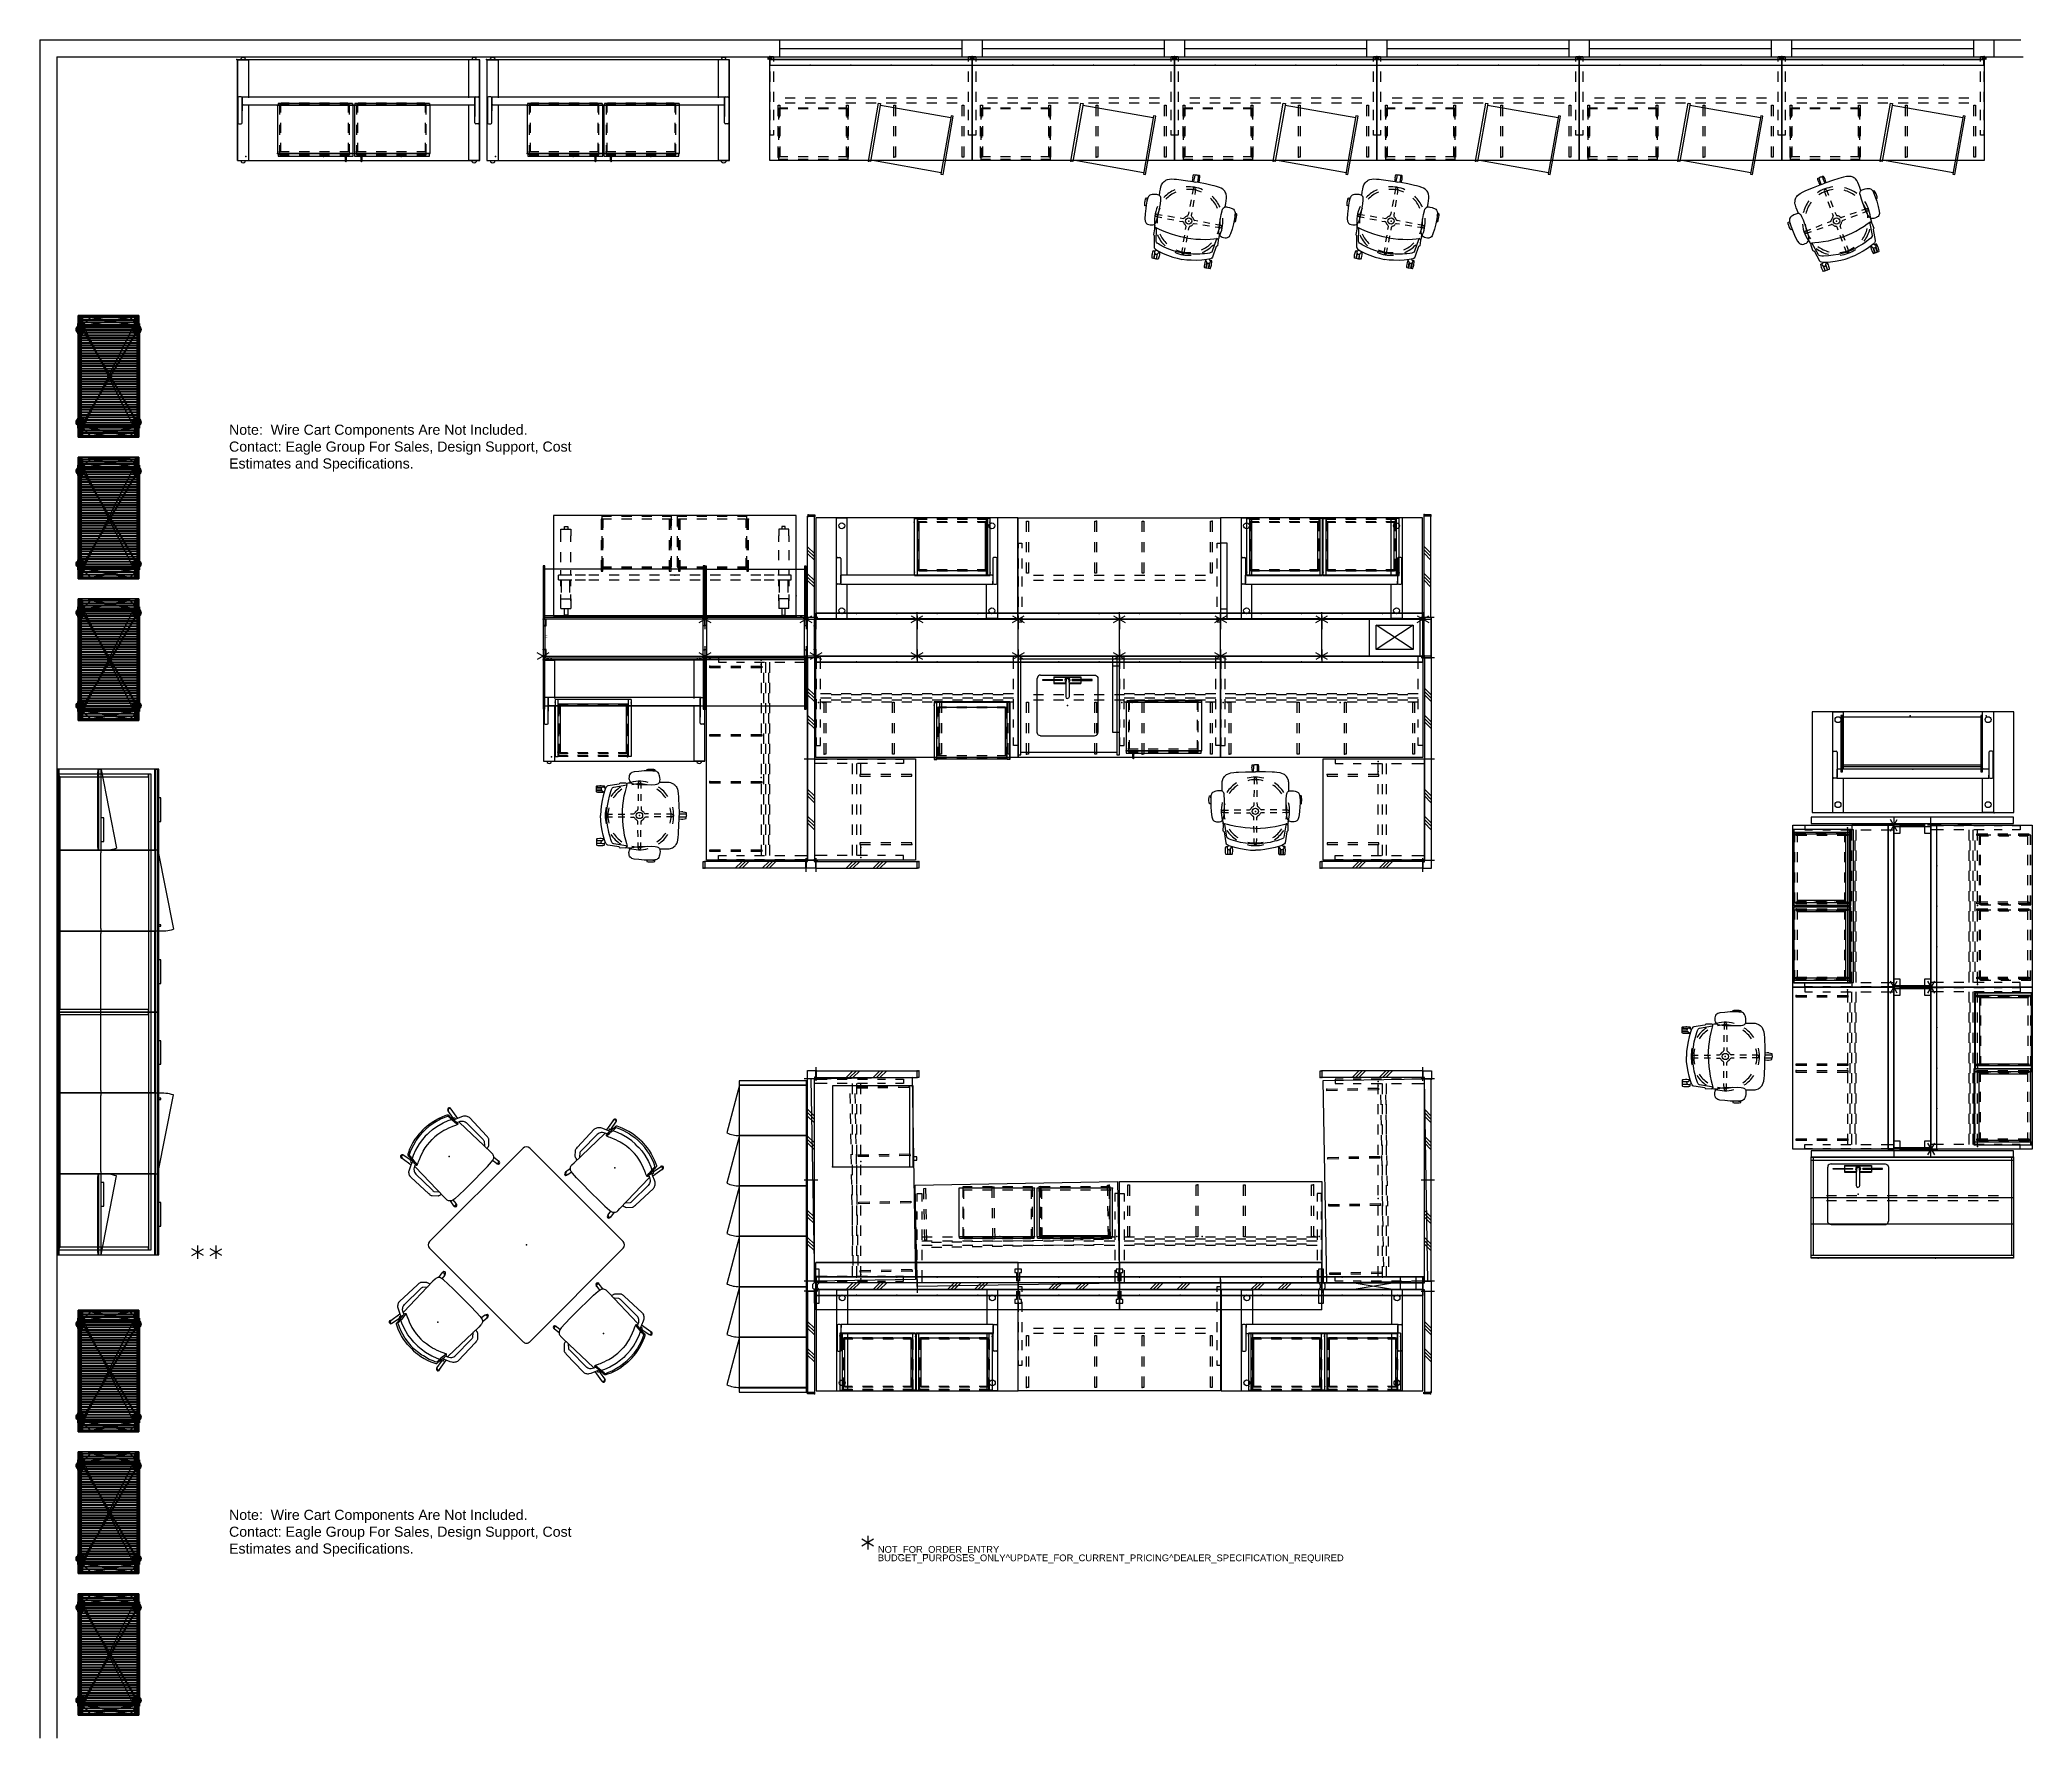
# Model space of a CAD drawing. Header units: inches. Extents: x -282 to 309, y -215 to 288.
import ezdxf

# ---------------------------------------------------------------- set-up
doc = ezdxf.new("R2010")
doc.units = ezdxf.units.IN
doc.header["$MEASUREMENT"] = 0
for name, color, linetype in [('CNTRTOP', 7, 'Continuous'), ('ELEC', 1, 'Continuous'), ('HARDWARE', 4, 'Continuous'), ('PANEL', 7, 'Continuous'), ('PANEL-COUNT', 7, 'Continuous'), ('PANEL-HT', 7, 'Continuous'), ('PROP-BONUS-COUNT', 7, 'Continuous'), ('PROP-BONUS-FINISH', 7, 'Continuous'), ('PROP-BONUS-PROD_NO', 7, 'Continuous'), ('PROP-REFRIGERATOR', 8, 'Continuous'), ('PROP-SINK', 8, 'Continuous'), ('SEAT', 5, 'Continuous'), ('STORAGE', 4, 'Continuous'), ('TABLE', 6, 'Continuous'), ('WKSURF', 6, 'Continuous')]:
    doc.layers.add(name, color=color, linetype=linetype)
doc.styles.get("Standard").update_dxf_attribs({"font": 'arial.ttf'})

msp = doc.modelspace()

# ---------------------------------------------------------------- texts
at = {"char_height": 3, "attachment_point": 1}
for insert in [(-225.73, 174.02), (-225.73, -147.65)]:
    msp.add_mtext_dynamic_manual_height_columns('Note:  Wire Cart Components Are Not Included. Contact: Eagle Group For Sales, Design Support, Cost Estimates and Specifications.', width=102.7494, gutter_width=20, heights=[0], dxfattribs=dict(at, insert=insert))

# ---------------------------------------------------------------- blocks, each defined once
blk = doc.blocks.new('EagleGroup_EGL_WireShelf_-_18_D')
at = {"color": 0}
for p, q in [((-18, 9, 0.13), (-18, -9, 0.13)), ((18, 9, 0.13), (-18, 9, 0.13)), ((-18, -9, -0.25), (-18, 9, -0.25)), ((-18, 9, -0.25), (18, 9, -0.25)), ((-18, 9, -0.25), (18, 9, -0.25)), ((-18, 9, -0.25), (-18, 9, 0.13)), ((18, 9, 0.13), (-18, 9, 0.13)), ((-18, 9, -0.25), (-18, 9, 0.13)), ((-18, -9, -0.25), (-18, 9, -0.25)), ((-18, 9, 0.13), (-18, -9, 0.13)), ((-17.5, -8.5, 0.13), (-17.5, 8.5, 0.13)), ((-17.5, 8.5, 0.13), (17.5, 8.5, 0.13)), ((-17.5, 8.5, -0.25), (-17.5, -8.5, -0.25)), ((17.5, 8.5, -0.25), (-17.5, 8.5, -0.25)), ((-17.5, 8.5, -0.25), (-17.5, -8.5, -0.25)), ((-17.5, 8.5, -0.25), (-17.5, 8.5, 0.13)), ((-17.5, -8.5, 0.13), (-17.5, 8.5, 0.13)), ((-17.5, 8.5, -0.25), (-17.5, 8.5, 0.13)), ((17.5, 8.5, -0.25), (-17.5, 8.5, -0.25)), ((-17.5, 8.5, 0.13), (17.5, 8.5, 0.13)), ((-16.8, 8.75, 0.16), (-16.81, 8.75, 0.17)), ((-16.81, 8.75, 0.17), (-16.81, 8.75, 0.19)), ((-16.81, 8.75, 0.19), (-16.81, 8.75, 0.2)), ((-16.81, 8.75, 0.2), (-16.8, 8.75, 0.22)), ((-16.8, 8.75, 0.16), (-16.81, 8.75, 0.17)), ((-16.81, -8.75, 0.19), (-16.81, 8.75, 0.19)), ((-16.81, 8.75, 0.17), (-16.81, 8.75, 0.19)), ((-16.81, 8.75, 0.2), (-16.8, 8.75, 0.22)), ((-16.81, 8.75, 0.19), (-16.81, 8.75, 0.2)), ((-16.81, -8.75, 0.19), (-16.81, 8.75, 0.19)), ((-16.79, 8.75, 0.14), (-16.8, 8.75, 0.16)), ((-16.8, 8.75, 0.22), (-16.79, 8.75, 0.23)), ((-16.79, 8.75, 0.14), (-16.8, 8.75, 0.16)), ((-16.8, 8.75, 0.22), (-16.79, 8.75, 0.23)), ((-16.78, 8.75, 0.13), (-16.79, 8.75, 0.14)), ((-16.79, 8.75, 0.23), (-16.78, 8.75, 0.24)), ((-16.78, 8.75, 0.13), (-16.79, 8.75, 0.14)), ((-16.79, 8.75, 0.23), (-16.78, 8.75, 0.24)), ((-16.77, 8.75, 0.13), (-16.78, 8.75, 0.13)), ((-16.78, 8.75, 0.24), (-16.77, 8.75, 0.25)), ((-16.77, 8.75, 0.13), (-16.78, 8.75, 0.13)), ((-16.78, 8.75, 0.24), (-16.77, 8.75, 0.25)), ((-16.77, 8.75, 0.25), (-16.75, 8.75, 0.25)), ((-16.75, 8.75, 0.13), (-16.77, 8.75, 0.13)), ((-16.75, 8.75, 0.13), (-16.77, 8.75, 0.13)), ((-16.77, 8.75, 0.25), (-16.75, 8.75, 0.25)), ((-16.75, 8.75, 0.25), (-16.73, 8.75, 0.25)), ((-16.73, 8.75, 0.13), (-16.75, 8.75, 0.13)), ((-16.73, 8.75, 0.13), (-16.75, 8.75, 0.13)), ((-16.75, 8.75, 0.25), (-16.73, 8.75, 0.25)), ((-16.73, 8.75, 0.25), (-16.72, 8.75, 0.24)), ((-16.72, 8.75, 0.13), (-16.73, 8.75, 0.13)), ((-16.72, 8.75, 0.13), (-16.73, 8.75, 0.13)), ((-16.73, 8.75, 0.25), (-16.72, 8.75, 0.24)), ((-16.72, 8.75, 0.24), (-16.71, 8.75, 0.23)), ((-16.71, 8.75, 0.14), (-16.72, 8.75, 0.13)), ((-16.71, 8.75, 0.14), (-16.72, 8.75, 0.13)), ((-16.72, 8.75, 0.24), (-16.71, 8.75, 0.23)), ((-16.71, 8.75, 0.23), (-16.7, 8.75, 0.22)), ((-16.7, 8.75, 0.16), (-16.71, 8.75, 0.14)), ((-16.7, 8.75, 0.16), (-16.71, 8.75, 0.14)), ((-16.71, 8.75, 0.23), (-16.7, 8.75, 0.22)), ((-16.7, 8.75, 0.22), (-16.69, 8.75, 0.2)), ((-16.69, 8.75, 0.17), (-16.7, 8.75, 0.16)), ((-16.69, 8.75, 0.17), (-16.7, 8.75, 0.16)), ((-16.7, 8.75, 0.22), (-16.69, 8.75, 0.2)), ((-16.69, 8.75, 0.2), (-16.69, 8.75, 0.19)), ((-16.69, 8.75, 0.19), (-16.69, 8.75, 0.17)), ((-16.69, 8.75, 0.19), (-16.69, 8.75, 0.17)), ((-16.69, 8.75, 0.19), (-16.69, -8.75, 0.19)), ((-16.69, 8.75, 0.19), (-16.69, -8.75, 0.19)), ((-16.69, 8.75, 0.2), (-16.69, 8.75, 0.19)), ((-16.04, 8.75, 0.16), (-16.05, 8.75, 0.17)), ((-16.05, 8.75, 0.17), (-16.05, 8.75, 0.19)), ((-16.05, 8.75, 0.19), (-16.05, 8.75, 0.2)), ((-16.05, 8.75, 0.2), (-16.04, 8.75, 0.22)), ((-16.04, 8.75, 0.16), (-16.05, 8.75, 0.17)), ((-16.05, -8.75, 0.19), (-16.05, 8.75, 0.19)), ((-16.05, 8.75, 0.17), (-16.05, 8.75, 0.19)), ((-16.05, 8.75, 0.2), (-16.04, 8.75, 0.22)), ((-16.05, 8.75, 0.19), (-16.05, 8.75, 0.2)), ((-16.05, -8.75, 0.19), (-16.05, 8.75, 0.19)), ((-16.03, 8.75, 0.14), (-16.04, 8.75, 0.16)), ((-16.04, 8.75, 0.22), (-16.03, 8.75, 0.23)), ((-16.03, 8.75, 0.14), (-16.04, 8.75, 0.16)), ((-16.04, 8.75, 0.22), (-16.03, 8.75, 0.23)), ((-16.02, 8.75, 0.13), (-16.03, 8.75, 0.14)), ((-16.03, 8.75, 0.23), (-16.02, 8.75, 0.24)), ((-16.02, 8.75, 0.13), (-16.03, 8.75, 0.14)), ((-16.03, 8.75, 0.23), (-16.02, 8.75, 0.24)), ((-16, 8.75, 0.13), (-16.02, 8.75, 0.13)), ((-16.02, 8.75, 0.24), (-16, 8.75, 0.25)), ((-16, 8.75, 0.13), (-16.02, 8.75, 0.13)), ((-16.02, 8.75, 0.24), (-16, 8.75, 0.25)), ((-16, 8.75, 0.25), (-15.99, 8.75, 0.25)), ((-15.99, 8.75, 0.13), (-16, 8.75, 0.13)), ((-15.99, 8.75, 0.13), (-16, 8.75, 0.13)), ((-16, 8.75, 0.25), (-15.99, 8.75, 0.25)), ((-15.99, 8.75, 0.25), (-15.97, 8.75, 0.25)), ((-15.97, 8.75, 0.13), (-15.99, 8.75, 0.13)), ((-15.97, 8.75, 0.13), (-15.99, 8.75, 0.13)), ((-15.99, 8.75, 0.25), (-15.97, 8.75, 0.25)), ((-15.97, 8.75, 0.25), (-15.96, 8.75, 0.24)), ((-15.96, 8.75, 0.13), (-15.97, 8.75, 0.13)), ((-15.96, 8.75, 0.13), (-15.97, 8.75, 0.13)), ((-15.97, 8.75, 0.25), (-15.96, 8.75, 0.24)), ((-15.96, 8.75, 0.24), (-15.94, 8.75, 0.23)), ((-15.94, 8.75, 0.14), (-15.96, 8.75, 0.13)), ((-15.94, 8.75, 0.14), (-15.96, 8.75, 0.13)), ((-15.96, 8.75, 0.24), (-15.94, 8.75, 0.23)), ((-15.94, 8.75, 0.23), (-15.93, 8.75, 0.22)), ((-15.93, 8.75, 0.16), (-15.94, 8.75, 0.14)), ((-15.93, 8.75, 0.16), (-15.94, 8.75, 0.14)), ((-15.94, 8.75, 0.23), (-15.93, 8.75, 0.22)), ((-15.93, 8.75, 0.22), (-15.93, 8.75, 0.2)), ((-15.93, 8.75, 0.2), (-15.93, 8.75, 0.19)), ((-15.93, 8.75, 0.19), (-15.93, 8.75, 0.17)), ((-15.93, 8.75, 0.17), (-15.93, 8.75, 0.16)), ((-15.93, 8.75, 0.17), (-15.93, 8.75, 0.16)), ((-15.93, 8.75, 0.19), (-15.93, 8.75, 0.17)), ((-15.93, 8.75, 0.19), (-15.93, -8.75, 0.19)), ((-15.93, 8.75, 0.19), (-15.93, -8.75, 0.19)), ((-15.93, 8.75, 0.2), (-15.93, 8.75, 0.19)), ((-15.93, 8.75, 0.22), (-15.93, 8.75, 0.2)), ((-15.28, 8.75, 0.16), (-15.29, 8.75, 0.17)), ((-15.29, 8.75, 0.17), (-15.29, 8.75, 0.19)), ((-15.29, 8.75, 0.19), (-15.29, 8.75, 0.2)), ((-15.29, 8.75, 0.2), (-15.28, 8.75, 0.22)), ((-15.28, 8.75, 0.16), (-15.29, 8.75, 0.17)), ((-15.29, -8.75, 0.19), (-15.29, 8.75, 0.19)), ((-15.29, 8.75, 0.17), (-15.29, 8.75, 0.19)), ((-15.29, 8.75, 0.2), (-15.28, 8.75, 0.22)), ((-15.29, 8.75, 0.19), (-15.29, 8.75, 0.2)), ((-15.29, -8.75, 0.19), (-15.29, 8.75, 0.19)), ((-15.27, 8.75, 0.14), (-15.28, 8.75, 0.16)), ((-15.28, 8.75, 0.22), (-15.27, 8.75, 0.23)), ((-15.27, 8.75, 0.14), (-15.28, 8.75, 0.16)), ((-15.28, 8.75, 0.22), (-15.27, 8.75, 0.23)), ((-15.26, 8.75, 0.13), (-15.27, 8.75, 0.14)), ((-15.27, 8.75, 0.23), (-15.26, 8.75, 0.24)), ((-15.26, 8.75, 0.13), (-15.27, 8.75, 0.14)), ((-15.27, 8.75, 0.23), (-15.26, 8.75, 0.24)), ((-15.24, 8.75, 0.13), (-15.26, 8.75, 0.13)), ((-15.26, 8.75, 0.24), (-15.24, 8.75, 0.25)), ((-15.24, 8.75, 0.13), (-15.26, 8.75, 0.13)), ((-15.26, 8.75, 0.24), (-15.24, 8.75, 0.25)), ((-15.24, 8.75, 0.25), (-15.23, 8.75, 0.25)), ((-15.23, 8.75, 0.13), (-15.24, 8.75, 0.13)), ((-15.23, 8.75, 0.13), (-15.24, 8.75, 0.13)), ((-15.24, 8.75, 0.25), (-15.23, 8.75, 0.25)), ((-15.23, 8.75, 0.25), (-15.21, 8.75, 0.25)), ((-15.21, 8.75, 0.13), (-15.23, 8.75, 0.13)), ((-15.21, 8.75, 0.13), (-15.23, 8.75, 0.13)), ((-15.23, 8.75, 0.25), (-15.21, 8.75, 0.25)), ((-15.21, 8.75, 0.25), (-15.2, 8.75, 0.24)), ((-15.2, 8.75, 0.13), (-15.21, 8.75, 0.13)), ((-15.2, 8.75, 0.13), (-15.21, 8.75, 0.13)), ((-15.21, 8.75, 0.25), (-15.2, 8.75, 0.24)), ((-15.2, 8.75, 0.24), (-15.18, 8.75, 0.23)), ((-15.18, 8.75, 0.14), (-15.2, 8.75, 0.13)), ((-15.18, 8.75, 0.14), (-15.2, 8.75, 0.13)), ((-15.2, 8.75, 0.24), (-15.18, 8.75, 0.23)), ((-15.18, 8.75, 0.23), (-15.17, 8.75, 0.22)), ((-15.17, 8.75, 0.16), (-15.18, 8.75, 0.14)), ((-15.17, 8.75, 0.16), (-15.18, 8.75, 0.14)), ((-15.18, 8.75, 0.23), (-15.17, 8.75, 0.22)), ((-15.17, 8.75, 0.22), (-15.17, 8.75, 0.2)), ((-15.17, 8.75, 0.2), (-15.16, 8.75, 0.19)), ((-15.16, 8.75, 0.19), (-15.17, 8.75, 0.17)), ((-15.17, 8.75, 0.17), (-15.17, 8.75, 0.16)), ((-15.17, 8.75, 0.17), (-15.17, 8.75, 0.16)), ((-15.16, 8.75, 0.19), (-15.17, 8.75, 0.17)), ((-15.17, 8.75, 0.2), (-15.16, 8.75, 0.19)), ((-15.17, 8.75, 0.22), (-15.17, 8.75, 0.2)), ((-15.16, 8.75, 0.19), (-15.16, -8.75, 0.19)), ((-15.16, 8.75, 0.19), (-15.16, -8.75, 0.19)), ((-14.52, 8.75, 0.16), (-14.53, 8.75, 0.17)), ((-14.53, 8.75, 0.17), (-14.53, 8.75, 0.19)), ((-14.53, 8.75, 0.19), (-14.53, 8.75, 0.2)), ((-14.53, 8.75, 0.2), (-14.52, 8.75, 0.22)), ((-14.52, 8.75, 0.16), (-14.53, 8.75, 0.17)), ((-14.53, -8.75, 0.19), (-14.53, 8.75, 0.19)), ((-14.53, 8.75, 0.17), (-14.53, 8.75, 0.19)), ((-14.53, 8.75, 0.2), (-14.52, 8.75, 0.22)), ((-14.53, 8.75, 0.19), (-14.53, 8.75, 0.2)), ((-14.53, -8.75, 0.19), (-14.53, 8.75, 0.19)), ((-14.51, 8.75, 0.14), (-14.52, 8.75, 0.16)), ((-14.52, 8.75, 0.22), (-14.51, 8.75, 0.23)), ((-14.51, 8.75, 0.14), (-14.52, 8.75, 0.16)), ((-14.52, 8.75, 0.22), (-14.51, 8.75, 0.23)), ((-14.5, 8.75, 0.13), (-14.51, 8.75, 0.14)), ((-14.51, 8.75, 0.23), (-14.5, 8.75, 0.24)), ((-14.5, 8.75, 0.13), (-14.51, 8.75, 0.14)), ((-14.51, 8.75, 0.23), (-14.5, 8.75, 0.24)), ((-14.48, 8.75, 0.13), (-14.5, 8.75, 0.13)), ((-14.5, 8.75, 0.24), (-14.48, 8.75, 0.25)), ((-14.48, 8.75, 0.13), (-14.5, 8.75, 0.13)), ((-14.5, 8.75, 0.24), (-14.48, 8.75, 0.25)), ((-14.48, 8.75, 0.25), (-14.47, 8.75, 0.25)), ((-14.47, 8.75, 0.13), (-14.48, 8.75, 0.13)), ((-14.47, 8.75, 0.13), (-14.48, 8.75, 0.13)), ((-14.48, 8.75, 0.25), (-14.47, 8.75, 0.25)), ((-14.47, 8.75, 0.25), (-14.45, 8.75, 0.25)), ((-14.45, 8.75, 0.13), (-14.47, 8.75, 0.13)), ((-14.45, 8.75, 0.13), (-14.47, 8.75, 0.13)), ((-14.47, 8.75, 0.25), (-14.45, 8.75, 0.25)), ((-14.45, 8.75, 0.25), (-14.43, 8.75, 0.24)), ((-14.43, 8.75, 0.13), (-14.45, 8.75, 0.13)), ((-14.43, 8.75, 0.13), (-14.45, 8.75, 0.13)), ((-14.45, 8.75, 0.25), (-14.43, 8.75, 0.24)), ((-14.43, 8.75, 0.24), (-14.42, 8.75, 0.23)), ((-14.42, 8.75, 0.14), (-14.43, 8.75, 0.13)), ((-14.42, 8.75, 0.14), (-14.43, 8.75, 0.13)), ((-14.43, 8.75, 0.24), (-14.42, 8.75, 0.23)), ((-14.42, 8.75, 0.23), (-14.41, 8.75, 0.22)), ((-14.41, 8.75, 0.16), (-14.42, 8.75, 0.14)), ((-14.41, 8.75, 0.16), (-14.42, 8.75, 0.14)), ((-14.42, 8.75, 0.23), (-14.41, 8.75, 0.22)), ((-14.41, 8.75, 0.22), (-14.41, 8.75, 0.2)), ((-14.41, 8.75, 0.2), (-14.4, 8.75, 0.19)), ((-14.4, 8.75, 0.19), (-14.41, 8.75, 0.17)), ((-14.41, 8.75, 0.17), (-14.41, 8.75, 0.16)), ((-14.41, 8.75, 0.17), (-14.41, 8.75, 0.16)), ((-14.4, 8.75, 0.19), (-14.41, 8.75, 0.17)), ((-14.41, 8.75, 0.2), (-14.4, 8.75, 0.19)), ((-14.41, 8.75, 0.22), (-14.41, 8.75, 0.2)), ((-14.4, 8.75, 0.19), (-14.4, -8.75, 0.19)), ((-14.4, 8.75, 0.19), (-14.4, -8.75, 0.19)), ((-13.76, 8.75, 0.17), (-13.77, 8.75, 0.19)), ((-13.77, 8.75, 0.19), (-13.76, 8.75, 0.2)), ((-13.77, -8.75, 0.19), (-13.77, 8.75, 0.19)), ((-13.76, 8.75, 0.17), (-13.77, 8.75, 0.19)), ((-13.77, 8.75, 0.19), (-13.76, 8.75, 0.2)), ((-13.77, -8.75, 0.19), (-13.77, 8.75, 0.19)), ((-13.75, 8.75, 0.14), (-13.76, 8.75, 0.16)), ((-13.76, 8.75, 0.16), (-13.76, 8.75, 0.17)), ((-13.76, 8.75, 0.2), (-13.76, 8.75, 0.22)), ((-13.76, 8.75, 0.22), (-13.75, 8.75, 0.23)), ((-13.76, 8.75, 0.16), (-13.76, 8.75, 0.17)), ((-13.75, 8.75, 0.14), (-13.76, 8.75, 0.16)), ((-13.76, 8.75, 0.2), (-13.76, 8.75, 0.22)), ((-13.76, 8.75, 0.22), (-13.75, 8.75, 0.23)), ((-13.74, 8.75, 0.13), (-13.75, 8.75, 0.14)), ((-13.75, 8.75, 0.23), (-13.74, 8.75, 0.24)), ((-13.74, 8.75, 0.13), (-13.75, 8.75, 0.14)), ((-13.75, 8.75, 0.23), (-13.74, 8.75, 0.24)), ((-13.72, 8.75, 0.13), (-13.74, 8.75, 0.13)), ((-13.74, 8.75, 0.24), (-13.72, 8.75, 0.25)), ((-13.72, 8.75, 0.13), (-13.74, 8.75, 0.13)), ((-13.74, 8.75, 0.24), (-13.72, 8.75, 0.25)), ((-13.72, 8.75, 0.25), (-13.7, 8.75, 0.25)), ((-13.7, 8.75, 0.13), (-13.72, 8.75, 0.13)), ((-13.7, 8.75, 0.13), (-13.72, 8.75, 0.13)), ((-13.72, 8.75, 0.25), (-13.7, 8.75, 0.25)), ((-13.7, 8.75, 0.25), (-13.69, 8.75, 0.25)), ((-13.69, 8.75, 0.13), (-13.7, 8.75, 0.13)), ((-13.69, 8.75, 0.13), (-13.7, 8.75, 0.13)), ((-13.7, 8.75, 0.25), (-13.69, 8.75, 0.25)), ((-13.69, 8.75, 0.25), (-13.67, 8.75, 0.24)), ((-13.67, 8.75, 0.13), (-13.69, 8.75, 0.13)), ((-13.67, 8.75, 0.13), (-13.69, 8.75, 0.13)), ((-13.69, 8.75, 0.25), (-13.67, 8.75, 0.24)), ((-13.67, 8.75, 0.24), (-13.66, 8.75, 0.23)), ((-13.66, 8.75, 0.14), (-13.67, 8.75, 0.13)), ((-13.66, 8.75, 0.14), (-13.67, 8.75, 0.13)), ((-13.67, 8.75, 0.24), (-13.66, 8.75, 0.23)), ((-13.66, 8.75, 0.23), (-13.65, 8.75, 0.22)), ((-13.65, 8.75, 0.16), (-13.66, 8.75, 0.14)), ((-13.65, 8.75, 0.16), (-13.66, 8.75, 0.14)), ((-13.66, 8.75, 0.23), (-13.65, 8.75, 0.22)), ((-13.65, 8.75, 0.22), (-13.64, 8.75, 0.2)), ((-13.64, 8.75, 0.17), (-13.65, 8.75, 0.16)), ((-13.64, 8.75, 0.17), (-13.65, 8.75, 0.16)), ((-13.65, 8.75, 0.22), (-13.64, 8.75, 0.2)), ((-13.64, 8.75, 0.2), (-13.64, 8.75, 0.19)), ((-13.64, 8.75, 0.19), (-13.64, 8.75, 0.17)), ((-13.64, 8.75, 0.19), (-13.64, 8.75, 0.17)), ((-13.64, 8.75, 0.19), (-13.64, -8.75, 0.19)), ((-13.64, 8.75, 0.19), (-13.64, -8.75, 0.19)), ((-13.64, 8.75, 0.2), (-13.64, 8.75, 0.19)), ((-13, 8.75, 0.17), (-13.01, 8.75, 0.19)), ((-13.01, 8.75, 0.19), (-13, 8.75, 0.2)), ((-13.01, -8.75, 0.19), (-13.01, 8.75, 0.19)), ((-13, 8.75, 0.17), (-13.01, 8.75, 0.19)), ((-13.01, 8.75, 0.19), (-13, 8.75, 0.2)), ((-13.01, -8.75, 0.19), (-13.01, 8.75, 0.19)), ((-12.99, 8.75, 0.14), (-13, 8.75, 0.16)), ((-13, 8.75, 0.16), (-13, 8.75, 0.17)), ((-13, 8.75, 0.2), (-13, 8.75, 0.22)), ((-13, 8.75, 0.22), (-12.99, 8.75, 0.23)), ((-13, 8.75, 0.16), (-13, 8.75, 0.17)), ((-12.99, 8.75, 0.14), (-13, 8.75, 0.16)), ((-13, 8.75, 0.2), (-13, 8.75, 0.22)), ((-13, 8.75, 0.22), (-12.99, 8.75, 0.23)), ((-12.97, 8.75, 0.13), (-12.99, 8.75, 0.14)), ((-12.99, 8.75, 0.23), (-12.97, 8.75, 0.24)), ((-12.97, 8.75, 0.13), (-12.99, 8.75, 0.14)), ((-12.99, 8.75, 0.23), (-12.97, 8.75, 0.24)), ((-12.96, 8.75, 0.13), (-12.97, 8.75, 0.13)), ((-12.97, 8.75, 0.24), (-12.96, 8.75, 0.25)), ((-12.96, 8.75, 0.13), (-12.97, 8.75, 0.13)), ((-12.97, 8.75, 0.24), (-12.96, 8.75, 0.25)), ((-12.96, 8.75, 0.25), (-12.94, 8.75, 0.25)), ((-12.94, 8.75, 0.13), (-12.96, 8.75, 0.13)), ((-12.94, 8.75, 0.13), (-12.96, 8.75, 0.13)), ((-12.96, 8.75, 0.25), (-12.94, 8.75, 0.25)), ((-12.94, 8.75, 0.25), (-12.93, 8.75, 0.25)), ((-12.93, 8.75, 0.13), (-12.94, 8.75, 0.13)), ((-12.93, 8.75, 0.13), (-12.94, 8.75, 0.13)), ((-12.94, 8.75, 0.25), (-12.93, 8.75, 0.25)), ((-12.93, 8.75, 0.25), (-12.91, 8.75, 0.24)), ((-12.91, 8.75, 0.13), (-12.93, 8.75, 0.13)), ((-12.91, 8.75, 0.13), (-12.93, 8.75, 0.13)), ((-12.93, 8.75, 0.25), (-12.91, 8.75, 0.24)), ((-12.91, 8.75, 0.24), (-12.9, 8.75, 0.23)), ((-12.9, 8.75, 0.14), (-12.91, 8.75, 0.13)), ((-12.9, 8.75, 0.14), (-12.91, 8.75, 0.13)), ((-12.91, 8.75, 0.24), (-12.9, 8.75, 0.23)), ((-12.9, 8.75, 0.23), (-12.89, 8.75, 0.22)), ((-12.89, 8.75, 0.16), (-12.9, 8.75, 0.14)), ((-12.89, 8.75, 0.16), (-12.9, 8.75, 0.14)), ((-12.9, 8.75, 0.23), (-12.89, 8.75, 0.22)), ((-12.89, 8.75, 0.22), (-12.88, 8.75, 0.2)), ((-12.88, 8.75, 0.17), (-12.89, 8.75, 0.16)), ((-12.88, 8.75, 0.17), (-12.89, 8.75, 0.16)), ((-12.89, 8.75, 0.22), (-12.88, 8.75, 0.2)), ((-12.88, 8.75, 0.2), (-12.88, 8.75, 0.19)), ((-12.88, 8.75, 0.19), (-12.88, 8.75, 0.17)), ((-12.88, 8.75, 0.19), (-12.88, 8.75, 0.17)), ((-12.88, 8.75, 0.19), (-12.88, -8.75, 0.19)), ((-12.88, 8.75, 0.19), (-12.88, -8.75, 0.19)), ((-12.88, 8.75, 0.2), (-12.88, 8.75, 0.19)), ((-12.23, 8.75, 0.14), (-12.24, 8.75, 0.16)), ((-12.24, 8.75, 0.16), (-12.24, 8.75, 0.17)), ((-12.24, 8.75, 0.17), (-12.24, 8.75, 0.19)), ((-12.24, 8.75, 0.19), (-12.24, 8.75, 0.2)), ((-12.24, 8.75, 0.2), (-12.24, 8.75, 0.22)), ((-12.24, 8.75, 0.22), (-12.23, 8.75, 0.23)), ((-12.24, 8.75, 0.16), (-12.24, 8.75, 0.17)), ((-12.23, 8.75, 0.14), (-12.24, 8.75, 0.16)), ((-12.24, -8.75, 0.19), (-12.24, 8.75, 0.19)), ((-12.24, 8.75, 0.17), (-12.24, 8.75, 0.19)), ((-12.24, 8.75, 0.2), (-12.24, 8.75, 0.22)), ((-12.24, 8.75, 0.22), (-12.23, 8.75, 0.23)), ((-12.24, 8.75, 0.19), (-12.24, 8.75, 0.2)), ((-12.24, -8.75, 0.19), (-12.24, 8.75, 0.19)), ((-12.21, 8.75, 0.13), (-12.23, 8.75, 0.14)), ((-12.23, 8.75, 0.23), (-12.21, 8.75, 0.24)), ((-12.21, 8.75, 0.13), (-12.23, 8.75, 0.14)), ((-12.23, 8.75, 0.23), (-12.21, 8.75, 0.24)), ((-12.2, 8.75, 0.13), (-12.21, 8.75, 0.13)), ((-12.21, 8.75, 0.24), (-12.2, 8.75, 0.25)), ((-12.2, 8.75, 0.13), (-12.21, 8.75, 0.13)), ((-12.21, 8.75, 0.24), (-12.2, 8.75, 0.25)), ((-12.2, 8.75, 0.25), (-12.18, 8.75, 0.25)), ((-12.18, 8.75, 0.13), (-12.2, 8.75, 0.13)), ((-12.18, 8.75, 0.13), (-12.2, 8.75, 0.13)), ((-12.2, 8.75, 0.25), (-12.18, 8.75, 0.25)), ((-12.18, 8.75, 0.25), (-12.17, 8.75, 0.25)), ((-12.17, 8.75, 0.13), (-12.18, 8.75, 0.13)), ((-12.17, 8.75, 0.13), (-12.18, 8.75, 0.13)), ((-12.18, 8.75, 0.25), (-12.17, 8.75, 0.25)), ((-12.17, 8.75, 0.25), (-12.15, 8.75, 0.24)), ((-12.15, 8.75, 0.13), (-12.17, 8.75, 0.13)), ((-12.15, 8.75, 0.13), (-12.17, 8.75, 0.13)), ((-12.17, 8.75, 0.25), (-12.15, 8.75, 0.24)), ((-12.15, 8.75, 0.24), (-12.14, 8.75, 0.23)), ((-12.14, 8.75, 0.14), (-12.15, 8.75, 0.13)), ((-12.14, 8.75, 0.14), (-12.15, 8.75, 0.13)), ((-12.15, 8.75, 0.24), (-12.14, 8.75, 0.23)), ((-12.14, 8.75, 0.23), (-12.13, 8.75, 0.22)), ((-12.13, 8.75, 0.16), (-12.14, 8.75, 0.14)), ((-12.13, 8.75, 0.16), (-12.14, 8.75, 0.14)), ((-12.14, 8.75, 0.23), (-12.13, 8.75, 0.22)), ((-12.13, 8.75, 0.22), (-12.12, 8.75, 0.2)), ((-12.12, 8.75, 0.17), (-12.13, 8.75, 0.16)), ((-12.12, 8.75, 0.17), (-12.13, 8.75, 0.16)), ((-12.13, 8.75, 0.22), (-12.12, 8.75, 0.2)), ((-12.12, 8.75, 0.2), (-12.12, 8.75, 0.19)), ((-12.12, 8.75, 0.19), (-12.12, 8.75, 0.17)), ((-12.12, 8.75, 0.19), (-12.12, 8.75, 0.17)), ((-12.12, 8.75, 0.19), (-12.12, -8.75, 0.19)), ((-12.12, 8.75, 0.19), (-12.12, -8.75, 0.19)), ((-12.12, 8.75, 0.2), (-12.12, 8.75, 0.19)), ((-11.47, 8.75, 0.16), (-11.48, 8.75, 0.17)), ((-11.48, 8.75, 0.17), (-11.48, 8.75, 0.19)), ((-11.48, 8.75, 0.19), (-11.48, 8.75, 0.2)), ((-11.48, 8.75, 0.2), (-11.47, 8.75, 0.22)), ((-11.47, 8.75, 0.16), (-11.48, 8.75, 0.17)), ((-11.48, -8.75, 0.19), (-11.48, 8.75, 0.19)), ((-11.48, 8.75, 0.17), (-11.48, 8.75, 0.19)), ((-11.48, 8.75, 0.2), (-11.47, 8.75, 0.22)), ((-11.48, 8.75, 0.19), (-11.48, 8.75, 0.2)), ((-11.48, -8.75, 0.19), (-11.48, 8.75, 0.19)), ((-11.46, 8.75, 0.14), (-11.47, 8.75, 0.16)), ((-11.47, 8.75, 0.22), (-11.46, 8.75, 0.23)), ((-11.46, 8.75, 0.14), (-11.47, 8.75, 0.16)), ((-11.47, 8.75, 0.22), (-11.46, 8.75, 0.23)), ((-11.45, 8.75, 0.13), (-11.46, 8.75, 0.14)), ((-11.46, 8.75, 0.23), (-11.45, 8.75, 0.24)), ((-11.45, 8.75, 0.13), (-11.46, 8.75, 0.14)), ((-11.46, 8.75, 0.23), (-11.45, 8.75, 0.24)), ((-11.44, 8.75, 0.13), (-11.45, 8.75, 0.13)), ((-11.45, 8.75, 0.24), (-11.44, 8.75, 0.25)), ((-11.44, 8.75, 0.13), (-11.45, 8.75, 0.13)), ((-11.45, 8.75, 0.24), (-11.44, 8.75, 0.25)), ((-11.44, 8.75, 0.25), (-11.42, 8.75, 0.25)), ((-11.42, 8.75, 0.13), (-11.44, 8.75, 0.13)), ((-11.42, 8.75, 0.13), (-11.44, 8.75, 0.13)), ((-11.44, 8.75, 0.25), (-11.42, 8.75, 0.25)), ((-11.42, 8.75, 0.25), (-11.4, 8.75, 0.25)), ((-11.4, 8.75, 0.13), (-11.42, 8.75, 0.13)), ((-11.4, 8.75, 0.13), (-11.42, 8.75, 0.13)), ((-11.42, 8.75, 0.25), (-11.4, 8.75, 0.25)), ((-11.4, 8.75, 0.25), (-11.39, 8.75, 0.24)), ((-11.39, 8.75, 0.13), (-11.4, 8.75, 0.13)), ((-11.39, 8.75, 0.13), (-11.4, 8.75, 0.13)), ((-11.4, 8.75, 0.25), (-11.39, 8.75, 0.24)), ((-11.39, 8.75, 0.24), (-11.38, 8.75, 0.23)), ((-11.38, 8.75, 0.14), (-11.39, 8.75, 0.13)), ((-11.38, 8.75, 0.14), (-11.39, 8.75, 0.13)), ((-11.39, 8.75, 0.24), (-11.38, 8.75, 0.23)), ((-11.38, 8.75, 0.23), (-11.37, 8.75, 0.22)), ((-11.37, 8.75, 0.16), (-11.38, 8.75, 0.14)), ((-11.37, 8.75, 0.16), (-11.38, 8.75, 0.14)), ((-11.38, 8.75, 0.23), (-11.37, 8.75, 0.22)), ((-11.37, 8.75, 0.22), (-11.36, 8.75, 0.2)), ((-11.36, 8.75, 0.17), (-11.37, 8.75, 0.16)), ((-11.36, 8.75, 0.17), (-11.37, 8.75, 0.16)), ((-11.37, 8.75, 0.22), (-11.36, 8.75, 0.2)), ((-11.36, 8.75, 0.2), (-11.36, 8.75, 0.19)), ((-11.36, 8.75, 0.19), (-11.36, 8.75, 0.17)), ((-11.36, 8.75, 0.19), (-11.36, 8.75, 0.17)), ((-11.36, 8.75, 0.19), (-11.36, -8.75, 0.19)), ((-11.36, 8.75, 0.19), (-11.36, -8.75, 0.19)), ((-11.36, 8.75, 0.2), (-11.36, 8.75, 0.19)), ((-10.71, 8.75, 0.16), (-10.72, 8.75, 0.17)), ((-10.72, 8.75, 0.17), (-10.72, 8.75, 0.19)), ((-10.72, 8.75, 0.19), (-10.72, 8.75, 0.2)), ((-10.72, 8.75, 0.2), (-10.71, 8.75, 0.22)), ((-10.71, 8.75, 0.16), (-10.72, 8.75, 0.17)), ((-10.72, -8.75, 0.19), (-10.72, 8.75, 0.19)), ((-10.72, 8.75, 0.17), (-10.72, 8.75, 0.19)), ((-10.72, 8.75, 0.2), (-10.71, 8.75, 0.22)), ((-10.72, 8.75, 0.19), (-10.72, 8.75, 0.2)), ((-10.72, -8.75, 0.19), (-10.72, 8.75, 0.19)), ((-10.7, 8.75, 0.14), (-10.71, 8.75, 0.16)), ((-10.71, 8.75, 0.22), (-10.7, 8.75, 0.23)), ((-10.7, 8.75, 0.14), (-10.71, 8.75, 0.16)), ((-10.71, 8.75, 0.22), (-10.7, 8.75, 0.23)), ((-10.69, 8.75, 0.13), (-10.7, 8.75, 0.14)), ((-10.7, 8.75, 0.23), (-10.69, 8.75, 0.24)), ((-10.69, 8.75, 0.13), (-10.7, 8.75, 0.14)), ((-10.7, 8.75, 0.23), (-10.69, 8.75, 0.24)), ((-10.68, 8.75, 0.13), (-10.69, 8.75, 0.13)), ((-10.69, 8.75, 0.24), (-10.68, 8.75, 0.25)), ((-10.68, 8.75, 0.13), (-10.69, 8.75, 0.13)), ((-10.69, 8.75, 0.24), (-10.68, 8.75, 0.25)), ((-10.68, 8.75, 0.25), (-10.66, 8.75, 0.25)), ((-10.66, 8.75, 0.13), (-10.68, 8.75, 0.13)), ((-10.66, 8.75, 0.13), (-10.68, 8.75, 0.13)), ((-10.68, 8.75, 0.25), (-10.66, 8.75, 0.25)), ((-10.66, 8.75, 0.25), (-10.64, 8.75, 0.25)), ((-10.64, 8.75, 0.13), (-10.66, 8.75, 0.13)), ((-10.64, 8.75, 0.13), (-10.66, 8.75, 0.13)), ((-10.66, 8.75, 0.25), (-10.64, 8.75, 0.25)), ((-10.64, 8.75, 0.25), (-10.63, 8.75, 0.24)), ((-10.63, 8.75, 0.13), (-10.64, 8.75, 0.13)), ((-10.63, 8.75, 0.13), (-10.64, 8.75, 0.13)), ((-10.64, 8.75, 0.25), (-10.63, 8.75, 0.24)), ((-10.63, 8.75, 0.24), (-10.61, 8.75, 0.23)), ((-10.61, 8.75, 0.14), (-10.63, 8.75, 0.13)), ((-10.61, 8.75, 0.14), (-10.63, 8.75, 0.13)), ((-10.63, 8.75, 0.24), (-10.61, 8.75, 0.23)), ((-10.61, 8.75, 0.23), (-10.6, 8.75, 0.22)), ((-10.6, 8.75, 0.16), (-10.61, 8.75, 0.14)), ((-10.6, 8.75, 0.16), (-10.61, 8.75, 0.14)), ((-10.61, 8.75, 0.23), (-10.6, 8.75, 0.22)), ((-10.6, 8.75, 0.22), (-10.6, 8.75, 0.2)), ((-10.6, 8.75, 0.2), (-10.6, 8.75, 0.19)), ((-10.6, 8.75, 0.19), (-10.6, 8.75, 0.17)), ((-10.6, 8.75, 0.17), (-10.6, 8.75, 0.16)), ((-10.6, 8.75, 0.17), (-10.6, 8.75, 0.16)), ((-10.6, 8.75, 0.19), (-10.6, 8.75, 0.17)), ((-10.6, 8.75, 0.19), (-10.6, -8.75, 0.19)), ((-10.6, 8.75, 0.19), (-10.6, -8.75, 0.19)), ((-10.6, 8.75, 0.2), (-10.6, 8.75, 0.19)), ((-10.6, 8.75, 0.22), (-10.6, 8.75, 0.2)), ((-9.95, 8.75, 0.16), (-9.96, 8.75, 0.17)), ((-9.96, 8.75, 0.17), (-9.96, 8.75, 0.19)), ((-9.96, 8.75, 0.19), (-9.96, 8.75, 0.2)), ((-9.96, 8.75, 0.2), (-9.95, 8.75, 0.22)), ((-9.95, 8.75, 0.16), (-9.96, 8.75, 0.17)), ((-9.96, -8.75, 0.19), (-9.96, 8.75, 0.19)), ((-9.96, 8.75, 0.17), (-9.96, 8.75, 0.19)), ((-9.96, 8.75, 0.2), (-9.95, 8.75, 0.22)), ((-9.96, 8.75, 0.19), (-9.96, 8.75, 0.2)), ((-9.96, -8.75, 0.19), (-9.96, 8.75, 0.19)), ((-9.94, 8.75, 0.14), (-9.95, 8.75, 0.16)), ((-9.95, 8.75, 0.22), (-9.94, 8.75, 0.23)), ((-9.94, 8.75, 0.14), (-9.95, 8.75, 0.16)), ((-9.95, 8.75, 0.22), (-9.94, 8.75, 0.23)), ((-9.93, 8.75, 0.13), (-9.94, 8.75, 0.14)), ((-9.94, 8.75, 0.23), (-9.93, 8.75, 0.24)), ((-9.93, 8.75, 0.13), (-9.94, 8.75, 0.14)), ((-9.94, 8.75, 0.23), (-9.93, 8.75, 0.24)), ((-9.91, 8.75, 0.13), (-9.93, 8.75, 0.13)), ((-9.93, 8.75, 0.24), (-9.91, 8.75, 0.25)), ((-9.91, 8.75, 0.13), (-9.93, 8.75, 0.13)), ((-9.93, 8.75, 0.24), (-9.91, 8.75, 0.25)), ((-9.91, 8.75, 0.25), (-9.9, 8.75, 0.25)), ((-9.9, 8.75, 0.13), (-9.91, 8.75, 0.13)), ((-9.9, 8.75, 0.13), (-9.91, 8.75, 0.13)), ((-9.91, 8.75, 0.25), (-9.9, 8.75, 0.25)), ((-9.9, 8.75, 0.25), (-9.88, 8.75, 0.25)), ((-9.88, 8.75, 0.13), (-9.9, 8.75, 0.13)), ((-9.88, 8.75, 0.13), (-9.9, 8.75, 0.13)), ((-9.9, 8.75, 0.25), (-9.88, 8.75, 0.25)), ((-9.88, 8.75, 0.25), (-9.87, 8.75, 0.24)), ((-9.87, 8.75, 0.13), (-9.88, 8.75, 0.13)), ((-9.87, 8.75, 0.13), (-9.88, 8.75, 0.13)), ((-9.88, 8.75, 0.25), (-9.87, 8.75, 0.24)), ((-9.87, 8.75, 0.24), (-9.85, 8.75, 0.23)), ((-9.85, 8.75, 0.14), (-9.87, 8.75, 0.13)), ((-9.85, 8.75, 0.14), (-9.87, 8.75, 0.13)), ((-9.87, 8.75, 0.24), (-9.85, 8.75, 0.23)), ((-9.85, 8.75, 0.23), (-9.84, 8.75, 0.22)), ((-9.84, 8.75, 0.16), (-9.85, 8.75, 0.14)), ((-9.84, 8.75, 0.16), (-9.85, 8.75, 0.14)), ((-9.85, 8.75, 0.23), (-9.84, 8.75, 0.22)), ((-9.84, 8.75, 0.22), (-9.84, 8.75, 0.2)), ((-9.84, 8.75, 0.2), (-9.84, 8.75, 0.19)), ((-9.84, 8.75, 0.19), (-9.84, 8.75, 0.17)), ((-9.84, 8.75, 0.17), (-9.84, 8.75, 0.16)), ((-9.84, 8.75, 0.17), (-9.84, 8.75, 0.16)), ((-9.84, 8.75, 0.19), (-9.84, 8.75, 0.17)), ((-9.84, 8.75, 0.19), (-9.84, -8.75, 0.19)), ((-9.84, 8.75, 0.19), (-9.84, -8.75, 0.19)), ((-9.84, 8.75, 0.2), (-9.84, 8.75, 0.19)), ((-9.84, 8.75, 0.22), (-9.84, 8.75, 0.2)), ((-9.19, 8.75, 0.16), (-9.2, 8.75, 0.17)), ((-9.2, 8.75, 0.17), (-9.2, 8.75, 0.19)), ((-9.2, 8.75, 0.19), (-9.2, 8.75, 0.2)), ((-9.2, 8.75, 0.2), (-9.19, 8.75, 0.22)), ((-9.19, 8.75, 0.16), (-9.2, 8.75, 0.17)), ((-9.2, -8.75, 0.19), (-9.2, 8.75, 0.19)), ((-9.2, 8.75, 0.17), (-9.2, 8.75, 0.19)), ((-9.2, 8.75, 0.2), (-9.19, 8.75, 0.22)), ((-9.2, 8.75, 0.19), (-9.2, 8.75, 0.2)), ((-9.2, -8.75, 0.19), (-9.2, 8.75, 0.19)), ((-9.18, 8.75, 0.14), (-9.19, 8.75, 0.16)), ((-9.19, 8.75, 0.22), (-9.18, 8.75, 0.23)), ((-9.18, 8.75, 0.14), (-9.19, 8.75, 0.16)), ((-9.19, 8.75, 0.22), (-9.18, 8.75, 0.23)), ((-9.17, 8.75, 0.13), (-9.18, 8.75, 0.14)), ((-9.18, 8.75, 0.23), (-9.17, 8.75, 0.24)), ((-9.17, 8.75, 0.13), (-9.18, 8.75, 0.14)), ((-9.18, 8.75, 0.23), (-9.17, 8.75, 0.24)), ((-9.15, 8.75, 0.13), (-9.17, 8.75, 0.13)), ((-9.17, 8.75, 0.24), (-9.15, 8.75, 0.25)), ((-9.15, 8.75, 0.13), (-9.17, 8.75, 0.13)), ((-9.17, 8.75, 0.24), (-9.15, 8.75, 0.25)), ((-9.15, 8.75, 0.25), (-9.14, 8.75, 0.25)), ((-9.14, 8.75, 0.13), (-9.15, 8.75, 0.13)), ((-9.14, 8.75, 0.13), (-9.15, 8.75, 0.13)), ((-9.15, 8.75, 0.25), (-9.14, 8.75, 0.25)), ((-9.14, 8.75, 0.25), (-9.12, 8.75, 0.25)), ((-9.12, 8.75, 0.13), (-9.14, 8.75, 0.13)), ((-9.12, 8.75, 0.13), (-9.14, 8.75, 0.13)), ((-9.14, 8.75, 0.25), (-9.12, 8.75, 0.25)), ((-9.12, 8.75, 0.25), (-9.11, 8.75, 0.24)), ((-9.11, 8.75, 0.13), (-9.12, 8.75, 0.13)), ((-9.11, 8.75, 0.13), (-9.12, 8.75, 0.13)), ((-9.12, 8.75, 0.25), (-9.11, 8.75, 0.24)), ((-9.11, 8.75, 0.24), (-9.09, 8.75, 0.23)), ((-9.09, 8.75, 0.14), (-9.11, 8.75, 0.13)), ((-9.09, 8.75, 0.14), (-9.11, 8.75, 0.13)), ((-9.11, 8.75, 0.24), (-9.09, 8.75, 0.23)), ((-9.09, 8.75, 0.23), (-9.08, 8.75, 0.22)), ((-9.08, 8.75, 0.16), (-9.09, 8.75, 0.14)), ((-9.08, 8.75, 0.16), (-9.09, 8.75, 0.14)), ((-9.09, 8.75, 0.23), (-9.08, 8.75, 0.22)), ((-9.08, 8.75, 0.22), (-9.08, 8.75, 0.2)), ((-9.08, 8.75, 0.2), (-9.07, 8.75, 0.19)), ((-9.07, 8.75, 0.19), (-9.08, 8.75, 0.17)), ((-9.08, 8.75, 0.17), (-9.08, 8.75, 0.16)), ((-9.08, 8.75, 0.17), (-9.08, 8.75, 0.16)), ((-9.07, 8.75, 0.19), (-9.08, 8.75, 0.17)), ((-9.08, 8.75, 0.2), (-9.07, 8.75, 0.19)), ((-9.08, 8.75, 0.22), (-9.08, 8.75, 0.2)), ((-9.07, 8.75, 0.19), (-9.07, -8.75, 0.19)), ((-9.07, 8.75, 0.19), (-9.07, -8.75, 0.19)), ((-8.43, 8.75, 0.16), (-8.44, 8.75, 0.17)), ((-8.44, 8.75, 0.17), (-8.44, 8.75, 0.19)), ((-8.44, 8.75, 0.19), (-8.44, 8.75, 0.2)), ((-8.44, 8.75, 0.2), (-8.43, 8.75, 0.22)), ((-8.43, 8.75, 0.16), (-8.44, 8.75, 0.17)), ((-8.44, -8.75, 0.19), (-8.44, 8.75, 0.19)), ((-8.44, 8.75, 0.17), (-8.44, 8.75, 0.19)), ((-8.44, 8.75, 0.2), (-8.43, 8.75, 0.22)), ((-8.44, 8.75, 0.19), (-8.44, 8.75, 0.2)), ((-8.44, -8.75, 0.19), (-8.44, 8.75, 0.19)), ((-8.42, 8.75, 0.14), (-8.43, 8.75, 0.16)), ((-8.43, 8.75, 0.22), (-8.42, 8.75, 0.23)), ((-8.42, 8.75, 0.14), (-8.43, 8.75, 0.16)), ((-8.43, 8.75, 0.22), (-8.42, 8.75, 0.23)), ((-8.41, 8.75, 0.13), (-8.42, 8.75, 0.14)), ((-8.42, 8.75, 0.23), (-8.41, 8.75, 0.24)), ((-8.41, 8.75, 0.13), (-8.42, 8.75, 0.14)), ((-8.42, 8.75, 0.23), (-8.41, 8.75, 0.24)), ((-8.39, 8.75, 0.13), (-8.41, 8.75, 0.13)), ((-8.41, 8.75, 0.24), (-8.39, 8.75, 0.25)), ((-8.39, 8.75, 0.13), (-8.41, 8.75, 0.13)), ((-8.41, 8.75, 0.24), (-8.39, 8.75, 0.25)), ((-8.39, 8.75, 0.25), (-8.38, 8.75, 0.25)), ((-8.38, 8.75, 0.13), (-8.39, 8.75, 0.13)), ((-8.38, 8.75, 0.13), (-8.39, 8.75, 0.13)), ((-8.39, 8.75, 0.25), (-8.38, 8.75, 0.25)), ((-8.38, 8.75, 0.25), (-8.36, 8.75, 0.25)), ((-8.36, 8.75, 0.13), (-8.38, 8.75, 0.13)), ((-8.36, 8.75, 0.13), (-8.38, 8.75, 0.13)), ((-8.38, 8.75, 0.25), (-8.36, 8.75, 0.25)), ((-8.36, 8.75, 0.25), (-8.34, 8.75, 0.24)), ((-8.34, 8.75, 0.13), (-8.36, 8.75, 0.13)), ((-8.34, 8.75, 0.13), (-8.36, 8.75, 0.13)), ((-8.36, 8.75, 0.25), (-8.34, 8.75, 0.24)), ((-8.34, 8.75, 0.24), (-8.33, 8.75, 0.23)), ((-8.33, 8.75, 0.14), (-8.34, 8.75, 0.13)), ((-8.33, 8.75, 0.14), (-8.34, 8.75, 0.13)), ((-8.34, 8.75, 0.24), (-8.33, 8.75, 0.23)), ((-8.33, 8.75, 0.23), (-8.32, 8.75, 0.22)), ((-8.32, 8.75, 0.16), (-8.33, 8.75, 0.14)), ((-8.32, 8.75, 0.16), (-8.33, 8.75, 0.14)), ((-8.33, 8.75, 0.23), (-8.32, 8.75, 0.22)), ((-8.32, 8.75, 0.22), (-8.31, 8.75, 0.2)), ((-8.31, 8.75, 0.17), (-8.32, 8.75, 0.16)), ((-8.31, 8.75, 0.17), (-8.32, 8.75, 0.16)), ((-8.32, 8.75, 0.22), (-8.31, 8.75, 0.2)), ((-8.31, 8.75, 0.2), (-8.31, 8.75, 0.19)), ((-8.31, 8.75, 0.19), (-8.31, 8.75, 0.17)), ((-8.31, 8.75, 0.19), (-8.31, 8.75, 0.17)), ((-8.31, 8.75, 0.19), (-8.31, -8.75, 0.19)), ((-8.31, 8.75, 0.19), (-8.31, -8.75, 0.19)), ((-8.31, 8.75, 0.2), (-8.31, 8.75, 0.19)), ((-7.67, 8.75, 0.17), (-7.68, 8.75, 0.19)), ((-7.68, 8.75, 0.19), (-7.67, 8.75, 0.2)), ((-7.68, -8.75, 0.19), (-7.68, 8.75, 0.19)), ((-7.67, 8.75, 0.17), (-7.68, 8.75, 0.19)), ((-7.68, 8.75, 0.19), (-7.67, 8.75, 0.2)), ((-7.68, -8.75, 0.19), (-7.68, 8.75, 0.19)), ((-7.66, 8.75, 0.14), (-7.67, 8.75, 0.16)), ((-7.67, 8.75, 0.16), (-7.67, 8.75, 0.17)), ((-7.67, 8.75, 0.2), (-7.67, 8.75, 0.22)), ((-7.67, 8.75, 0.22), (-7.66, 8.75, 0.23)), ((-7.67, 8.75, 0.16), (-7.67, 8.75, 0.17)), ((-7.66, 8.75, 0.14), (-7.67, 8.75, 0.16)), ((-7.67, 8.75, 0.2), (-7.67, 8.75, 0.22)), ((-7.67, 8.75, 0.22), (-7.66, 8.75, 0.23)), ((-7.64, 8.75, 0.13), (-7.66, 8.75, 0.14)), ((-7.66, 8.75, 0.23), (-7.64, 8.75, 0.24)), ((-7.64, 8.75, 0.13), (-7.66, 8.75, 0.14)), ((-7.66, 8.75, 0.23), (-7.64, 8.75, 0.24)), ((-7.63, 8.75, 0.13), (-7.64, 8.75, 0.13)), ((-7.64, 8.75, 0.24), (-7.63, 8.75, 0.25)), ((-7.63, 8.75, 0.13), (-7.64, 8.75, 0.13)), ((-7.64, 8.75, 0.24), (-7.63, 8.75, 0.25)), ((-7.63, 8.75, 0.25), (-7.61, 8.75, 0.25)), ((-7.61, 8.75, 0.13), (-7.63, 8.75, 0.13)), ((-7.61, 8.75, 0.13), (-7.63, 8.75, 0.13)), ((-7.63, 8.75, 0.25), (-7.61, 8.75, 0.25)), ((-7.61, 8.75, 0.25), (-7.6, 8.75, 0.25)), ((-7.6, 8.75, 0.13), (-7.61, 8.75, 0.13)), ((-7.6, 8.75, 0.13), (-7.61, 8.75, 0.13)), ((-7.61, 8.75, 0.25), (-7.6, 8.75, 0.25)), ((-7.6, 8.75, 0.25), (-7.58, 8.75, 0.24)), ((-7.58, 8.75, 0.13), (-7.6, 8.75, 0.13)), ((-7.58, 8.75, 0.13), (-7.6, 8.75, 0.13)), ((-7.6, 8.75, 0.25), (-7.58, 8.75, 0.24)), ((-7.58, 8.75, 0.24), (-7.57, 8.75, 0.23)), ((-7.57, 8.75, 0.14), (-7.58, 8.75, 0.13)), ((-7.57, 8.75, 0.14), (-7.58, 8.75, 0.13)), ((-7.58, 8.75, 0.24), (-7.57, 8.75, 0.23)), ((-7.57, 8.75, 0.23), (-7.56, 8.75, 0.22)), ((-7.56, 8.75, 0.16), (-7.57, 8.75, 0.14)), ((-7.56, 8.75, 0.16), (-7.57, 8.75, 0.14)), ((-7.57, 8.75, 0.23), (-7.56, 8.75, 0.22)), ((-7.56, 8.75, 0.22), (-7.55, 8.75, 0.2)), ((-7.55, 8.75, 0.17), (-7.56, 8.75, 0.16)), ((-7.55, 8.75, 0.17), (-7.56, 8.75, 0.16)), ((-7.56, 8.75, 0.22), (-7.55, 8.75, 0.2)), ((-7.55, 8.75, 0.2), (-7.55, 8.75, 0.19)), ((-7.55, 8.75, 0.19), (-7.55, 8.75, 0.17)), ((-7.55, 8.75, 0.19), (-7.55, 8.75, 0.17)), ((-7.55, 8.75, 0.19), (-7.55, -8.75, 0.19)), ((-7.55, 8.75, 0.19), (-7.55, -8.75, 0.19)), ((-7.55, 8.75, 0.2), (-7.55, 8.75, 0.19)), ((-6.9, 8.75, 0.14), (-6.91, 8.75, 0.16)), ((-6.91, 8.75, 0.16), (-6.91, 8.75, 0.17)), ((-6.91, 8.75, 0.17), (-6.91, 8.75, 0.19)), ((-6.91, 8.75, 0.19), (-6.91, 8.75, 0.2)), ((-6.91, 8.75, 0.2), (-6.91, 8.75, 0.22)), ((-6.91, 8.75, 0.22), (-6.9, 8.75, 0.23)), ((-6.91, 8.75, 0.16), (-6.91, 8.75, 0.17)), ((-6.9, 8.75, 0.14), (-6.91, 8.75, 0.16)), ((-6.91, -8.75, 0.19), (-6.91, 8.75, 0.19)), ((-6.91, 8.75, 0.17), (-6.91, 8.75, 0.19)), ((-6.91, 8.75, 0.2), (-6.91, 8.75, 0.22)), ((-6.91, 8.75, 0.22), (-6.9, 8.75, 0.23)), ((-6.91, 8.75, 0.19), (-6.91, 8.75, 0.2)), ((-6.91, -8.75, 0.19), (-6.91, 8.75, 0.19)), ((-6.88, 8.75, 0.13), (-6.9, 8.75, 0.14)), ((-6.9, 8.75, 0.23), (-6.88, 8.75, 0.24)), ((-6.88, 8.75, 0.13), (-6.9, 8.75, 0.14)), ((-6.9, 8.75, 0.23), (-6.88, 8.75, 0.24)), ((-6.87, 8.75, 0.13), (-6.88, 8.75, 0.13)), ((-6.88, 8.75, 0.24), (-6.87, 8.75, 0.25)), ((-6.87, 8.75, 0.13), (-6.88, 8.75, 0.13)), ((-6.88, 8.75, 0.24), (-6.87, 8.75, 0.25)), ((-6.87, 8.75, 0.25), (-6.85, 8.75, 0.25)), ((-6.85, 8.75, 0.13), (-6.87, 8.75, 0.13)), ((-6.85, 8.75, 0.13), (-6.87, 8.75, 0.13)), ((-6.87, 8.75, 0.25), (-6.85, 8.75, 0.25)), ((-6.85, 8.75, 0.25), (-6.84, 8.75, 0.25)), ((-6.84, 8.75, 0.13), (-6.85, 8.75, 0.13)), ((-6.84, 8.75, 0.13), (-6.85, 8.75, 0.13)), ((-6.85, 8.75, 0.25), (-6.84, 8.75, 0.25)), ((-6.84, 8.75, 0.25), (-6.82, 8.75, 0.24)), ((-6.82, 8.75, 0.13), (-6.84, 8.75, 0.13)), ((-6.82, 8.75, 0.13), (-6.84, 8.75, 0.13)), ((-6.84, 8.75, 0.25), (-6.82, 8.75, 0.24)), ((-6.82, 8.75, 0.24), (-6.81, 8.75, 0.23)), ((-6.81, 8.75, 0.14), (-6.82, 8.75, 0.13)), ((-6.81, 8.75, 0.14), (-6.82, 8.75, 0.13)), ((-6.82, 8.75, 0.24), (-6.81, 8.75, 0.23)), ((-6.81, 8.75, 0.23), (-6.8, 8.75, 0.22)), ((-6.8, 8.75, 0.16), (-6.81, 8.75, 0.14)), ((-6.8, 8.75, 0.16), (-6.81, 8.75, 0.14)), ((-6.81, 8.75, 0.23), (-6.8, 8.75, 0.22)), ((-6.8, 8.75, 0.22), (-6.79, 8.75, 0.2)), ((-6.79, 8.75, 0.17), (-6.8, 8.75, 0.16)), ((-6.79, 8.75, 0.17), (-6.8, 8.75, 0.16)), ((-6.8, 8.75, 0.22), (-6.79, 8.75, 0.2)), ((-6.79, 8.75, 0.2), (-6.79, 8.75, 0.19)), ((-6.79, 8.75, 0.19), (-6.79, 8.75, 0.17)), ((-6.79, 8.75, 0.19), (-6.79, 8.75, 0.17)), ((-6.79, 8.75, 0.19), (-6.79, -8.75, 0.19)), ((-6.79, 8.75, 0.19), (-6.79, -8.75, 0.19)), ((-6.79, 8.75, 0.2), (-6.79, 8.75, 0.19)), ((-6.14, 8.75, 0.14), (-6.15, 8.75, 0.16)), ((-6.15, 8.75, 0.16), (-6.15, 8.75, 0.17)), ((-6.15, 8.75, 0.17), (-6.15, 8.75, 0.19)), ((-6.15, 8.75, 0.19), (-6.15, 8.75, 0.2)), ((-6.15, 8.75, 0.2), (-6.15, 8.75, 0.22)), ((-6.15, 8.75, 0.22), (-6.14, 8.75, 0.23)), ((-6.15, 8.75, 0.16), (-6.15, 8.75, 0.17)), ((-6.14, 8.75, 0.14), (-6.15, 8.75, 0.16)), ((-6.15, -8.75, 0.19), (-6.15, 8.75, 0.19)), ((-6.15, 8.75, 0.17), (-6.15, 8.75, 0.19)), ((-6.15, 8.75, 0.2), (-6.15, 8.75, 0.22)), ((-6.15, 8.75, 0.22), (-6.14, 8.75, 0.23)), ((-6.15, 8.75, 0.19), (-6.15, 8.75, 0.2)), ((-6.15, -8.75, 0.19), (-6.15, 8.75, 0.19)), ((-6.12, 8.75, 0.13), (-6.14, 8.75, 0.14)), ((-6.14, 8.75, 0.23), (-6.12, 8.75, 0.24)), ((-6.12, 8.75, 0.13), (-6.14, 8.75, 0.14)), ((-6.14, 8.75, 0.23), (-6.12, 8.75, 0.24)), ((-6.11, 8.75, 0.13), (-6.12, 8.75, 0.13)), ((-6.12, 8.75, 0.24), (-6.11, 8.75, 0.25)), ((-6.11, 8.75, 0.13), (-6.12, 8.75, 0.13)), ((-6.12, 8.75, 0.24), (-6.11, 8.75, 0.25)), ((-6.11, 8.75, 0.25), (-6.09, 8.75, 0.25)), ((-6.09, 8.75, 0.13), (-6.11, 8.75, 0.13)), ((-6.09, 8.75, 0.13), (-6.11, 8.75, 0.13)), ((-6.11, 8.75, 0.25), (-6.09, 8.75, 0.25)), ((-6.09, 8.75, 0.25), (-6.07, 8.75, 0.25)), ((-6.07, 8.75, 0.13), (-6.09, 8.75, 0.13)), ((-6.07, 8.75, 0.13), (-6.09, 8.75, 0.13)), ((-6.09, 8.75, 0.25), (-6.07, 8.75, 0.25)), ((-6.07, 8.75, 0.25), (-6.06, 8.75, 0.24)), ((-6.06, 8.75, 0.13), (-6.07, 8.75, 0.13)), ((-6.06, 8.75, 0.13), (-6.07, 8.75, 0.13)), ((-6.07, 8.75, 0.25), (-6.06, 8.75, 0.24)), ((-6.06, 8.75, 0.24), (-6.05, 8.75, 0.23)), ((-6.05, 8.75, 0.14), (-6.06, 8.75, 0.13)), ((-6.05, 8.75, 0.14), (-6.06, 8.75, 0.13)), ((-6.06, 8.75, 0.24), (-6.05, 8.75, 0.23)), ((-6.05, 8.75, 0.23), (-6.04, 8.75, 0.22)), ((-6.04, 8.75, 0.16), (-6.05, 8.75, 0.14)), ((-6.04, 8.75, 0.16), (-6.05, 8.75, 0.14)), ((-6.05, 8.75, 0.23), (-6.04, 8.75, 0.22)), ((-6.04, 8.75, 0.22), (-6.03, 8.75, 0.2)), ((-6.03, 8.75, 0.17), (-6.04, 8.75, 0.16)), ((-6.03, 8.75, 0.17), (-6.04, 8.75, 0.16)), ((-6.04, 8.75, 0.22), (-6.03, 8.75, 0.2)), ((-6.03, 8.75, 0.2), (-6.03, 8.75, 0.19)), ((-6.03, 8.75, 0.19), (-6.03, 8.75, 0.17)), ((-6.03, 8.75, 0.19), (-6.03, 8.75, 0.17)), ((-6.03, 8.75, 0.19), (-6.03, -8.75, 0.19)), ((-6.03, 8.75, 0.19), (-6.03, -8.75, 0.19)), ((-6.03, 8.75, 0.2), (-6.03, 8.75, 0.19)), ((-5.38, 8.75, 0.16), (-5.39, 8.75, 0.17)), ((-5.39, 8.75, 0.17), (-5.39, 8.75, 0.19)), ((-5.39, 8.75, 0.19), (-5.39, 8.75, 0.2)), ((-5.39, 8.75, 0.2), (-5.38, 8.75, 0.22)), ((-5.38, 8.75, 0.16), (-5.39, 8.75, 0.17)), ((-5.39, -8.75, 0.19), (-5.39, 8.75, 0.19)), ((-5.39, 8.75, 0.17), (-5.39, 8.75, 0.19)), ((-5.39, 8.75, 0.2), (-5.38, 8.75, 0.22)), ((-5.39, 8.75, 0.19), (-5.39, 8.75, 0.2)), ((-5.39, -8.75, 0.19), (-5.39, 8.75, 0.19)), ((-5.37, 8.75, 0.14), (-5.38, 8.75, 0.16)), ((-5.38, 8.75, 0.22), (-5.37, 8.75, 0.23)), ((-5.37, 8.75, 0.14), (-5.38, 8.75, 0.16)), ((-5.38, 8.75, 0.22), (-5.37, 8.75, 0.23)), ((-5.36, 8.75, 0.13), (-5.37, 8.75, 0.14)), ((-5.37, 8.75, 0.23), (-5.36, 8.75, 0.24)), ((-5.36, 8.75, 0.13), (-5.37, 8.75, 0.14)), ((-5.37, 8.75, 0.23), (-5.36, 8.75, 0.24)), ((-5.35, 8.75, 0.13), (-5.36, 8.75, 0.13)), ((-5.36, 8.75, 0.24), (-5.35, 8.75, 0.25)), ((-5.35, 8.75, 0.13), (-5.36, 8.75, 0.13)), ((-5.36, 8.75, 0.24), (-5.35, 8.75, 0.25)), ((-5.35, 8.75, 0.25), (-5.33, 8.75, 0.25)), ((-5.33, 8.75, 0.13), (-5.35, 8.75, 0.13)), ((-5.33, 8.75, 0.13), (-5.35, 8.75, 0.13)), ((-5.35, 8.75, 0.25), (-5.33, 8.75, 0.25)), ((-5.33, 8.75, 0.25), (-5.31, 8.75, 0.25)), ((-5.31, 8.75, 0.13), (-5.33, 8.75, 0.13)), ((-5.31, 8.75, 0.13), (-5.33, 8.75, 0.13)), ((-5.33, 8.75, 0.25), (-5.31, 8.75, 0.25)), ((-5.31, 8.75, 0.25), (-5.3, 8.75, 0.24)), ((-5.3, 8.75, 0.13), (-5.31, 8.75, 0.13)), ((-5.3, 8.75, 0.13), (-5.31, 8.75, 0.13)), ((-5.31, 8.75, 0.25), (-5.3, 8.75, 0.24)), ((-5.3, 8.75, 0.24), (-5.29, 8.75, 0.23)), ((-5.29, 8.75, 0.14), (-5.3, 8.75, 0.13)), ((-5.29, 8.75, 0.14), (-5.3, 8.75, 0.13)), ((-5.3, 8.75, 0.24), (-5.29, 8.75, 0.23)), ((-5.29, 8.75, 0.23), (-5.28, 8.75, 0.22)), ((-5.28, 8.75, 0.16), (-5.29, 8.75, 0.14)), ((-5.28, 8.75, 0.16), (-5.29, 8.75, 0.14)), ((-5.29, 8.75, 0.23), (-5.28, 8.75, 0.22)), ((-5.28, 8.75, 0.22), (-5.27, 8.75, 0.2)), ((-5.27, 8.75, 0.17), (-5.28, 8.75, 0.16)), ((-5.27, 8.75, 0.17), (-5.28, 8.75, 0.16)), ((-5.28, 8.75, 0.22), (-5.27, 8.75, 0.2)), ((-5.27, 8.75, 0.2), (-5.27, 8.75, 0.19)), ((-5.27, 8.75, 0.19), (-5.27, 8.75, 0.17)), ((-5.27, 8.75, 0.19), (-5.27, 8.75, 0.17)), ((-5.27, 8.75, 0.19), (-5.27, -8.75, 0.19)), ((-5.27, 8.75, 0.19), (-5.27, -8.75, 0.19)), ((-5.27, 8.75, 0.2), (-5.27, 8.75, 0.19)), ((-4.62, 8.75, 0.16), (-4.63, 8.75, 0.17)), ((-4.63, 8.75, 0.17), (-4.63, 8.75, 0.19)), ((-4.63, 8.75, 0.19), (-4.63, 8.75, 0.2)), ((-4.63, 8.75, 0.2), (-4.62, 8.75, 0.22)), ((-4.62, 8.75, 0.16), (-4.63, 8.75, 0.17)), ((-4.63, -8.75, 0.19), (-4.63, 8.75, 0.19)), ((-4.63, 8.75, 0.17), (-4.63, 8.75, 0.19)), ((-4.63, 8.75, 0.2), (-4.62, 8.75, 0.22)), ((-4.63, 8.75, 0.19), (-4.63, 8.75, 0.2)), ((-4.63, -8.75, 0.19), (-4.63, 8.75, 0.19)), ((-4.61, 8.75, 0.14), (-4.62, 8.75, 0.16)), ((-4.62, 8.75, 0.22), (-4.61, 8.75, 0.23)), ((-4.61, 8.75, 0.14), (-4.62, 8.75, 0.16)), ((-4.62, 8.75, 0.22), (-4.61, 8.75, 0.23)), ((-4.6, 8.75, 0.13), (-4.61, 8.75, 0.14)), ((-4.61, 8.75, 0.23), (-4.6, 8.75, 0.24)), ((-4.6, 8.75, 0.13), (-4.61, 8.75, 0.14)), ((-4.61, 8.75, 0.23), (-4.6, 8.75, 0.24)), ((-4.58, 8.75, 0.13), (-4.6, 8.75, 0.13)), ((-4.6, 8.75, 0.24), (-4.58, 8.75, 0.25)), ((-4.58, 8.75, 0.13), (-4.6, 8.75, 0.13)), ((-4.6, 8.75, 0.24), (-4.58, 8.75, 0.25)), ((-4.58, 8.75, 0.25), (-4.57, 8.75, 0.25)), ((-4.57, 8.75, 0.13), (-4.58, 8.75, 0.13)), ((-4.57, 8.75, 0.13), (-4.58, 8.75, 0.13)), ((-4.58, 8.75, 0.25), (-4.57, 8.75, 0.25)), ((-4.57, 8.75, 0.25), (-4.55, 8.75, 0.25)), ((-4.55, 8.75, 0.13), (-4.57, 8.75, 0.13)), ((-4.55, 8.75, 0.13), (-4.57, 8.75, 0.13)), ((-4.57, 8.75, 0.25), (-4.55, 8.75, 0.25)), ((-4.55, 8.75, 0.25), (-4.54, 8.75, 0.24)), ((-4.54, 8.75, 0.13), (-4.55, 8.75, 0.13)), ((-4.54, 8.75, 0.13), (-4.55, 8.75, 0.13)), ((-4.55, 8.75, 0.25), (-4.54, 8.75, 0.24)), ((-4.54, 8.75, 0.24), (-4.52, 8.75, 0.23)), ((-4.52, 8.75, 0.14), (-4.54, 8.75, 0.13)), ((-4.52, 8.75, 0.14), (-4.54, 8.75, 0.13)), ((-4.54, 8.75, 0.24), (-4.52, 8.75, 0.23)), ((-4.52, 8.75, 0.23), (-4.51, 8.75, 0.22)), ((-4.51, 8.75, 0.16), (-4.52, 8.75, 0.14)), ((-4.51, 8.75, 0.16), (-4.52, 8.75, 0.14)), ((-4.52, 8.75, 0.23), (-4.51, 8.75, 0.22)), ((-4.51, 8.75, 0.22), (-4.51, 8.75, 0.2)), ((-4.51, 8.75, 0.2), (-4.51, 8.75, 0.19)), ((-4.51, 8.75, 0.19), (-4.51, 8.75, 0.17)), ((-4.51, 8.75, 0.17), (-4.51, 8.75, 0.16)), ((-4.51, 8.75, 0.17), (-4.51, 8.75, 0.16)), ((-4.51, 8.75, 0.19), (-4.51, 8.75, 0.17)), ((-4.51, 8.75, 0.19), (-4.51, -8.75, 0.19)), ((-4.51, 8.75, 0.19), (-4.51, -8.75, 0.19)), ((-4.51, 8.75, 0.2), (-4.51, 8.75, 0.19)), ((-4.51, 8.75, 0.22), (-4.51, 8.75, 0.2)), ((-3.86, 8.75, 0.16), (-3.87, 8.75, 0.17)), ((-3.87, 8.75, 0.17), (-3.87, 8.75, 0.19)), ((-3.87, 8.75, 0.19), (-3.87, 8.75, 0.2)), ((-3.87, 8.75, 0.2), (-3.86, 8.75, 0.22)), ((-3.86, 8.75, 0.16), (-3.87, 8.75, 0.17)), ((-3.87, -8.75, 0.19), (-3.87, 8.75, 0.19)), ((-3.87, 8.75, 0.17), (-3.87, 8.75, 0.19)), ((-3.87, 8.75, 0.2), (-3.86, 8.75, 0.22)), ((-3.87, 8.75, 0.19), (-3.87, 8.75, 0.2)), ((-3.87, -8.75, 0.19), (-3.87, 8.75, 0.19)), ((-3.85, 8.75, 0.14), (-3.86, 8.75, 0.16)), ((-3.86, 8.75, 0.22), (-3.85, 8.75, 0.23)), ((-3.85, 8.75, 0.14), (-3.86, 8.75, 0.16)), ((-3.86, 8.75, 0.22), (-3.85, 8.75, 0.23)), ((-3.84, 8.75, 0.13), (-3.85, 8.75, 0.14)), ((-3.85, 8.75, 0.23), (-3.84, 8.75, 0.24)), ((-3.84, 8.75, 0.13), (-3.85, 8.75, 0.14)), ((-3.85, 8.75, 0.23), (-3.84, 8.75, 0.24)), ((-3.82, 8.75, 0.13), (-3.84, 8.75, 0.13)), ((-3.84, 8.75, 0.24), (-3.82, 8.75, 0.25)), ((-3.82, 8.75, 0.13), (-3.84, 8.75, 0.13)), ((-3.84, 8.75, 0.24), (-3.82, 8.75, 0.25)), ((-3.82, 8.75, 0.25), (-3.81, 8.75, 0.25)), ((-3.81, 8.75, 0.13), (-3.82, 8.75, 0.13)), ((-3.81, 8.75, 0.13), (-3.82, 8.75, 0.13)), ((-3.82, 8.75, 0.25), (-3.81, 8.75, 0.25)), ((-3.81, 8.75, 0.25), (-3.79, 8.75, 0.25)), ((-3.79, 8.75, 0.13), (-3.81, 8.75, 0.13)), ((-3.79, 8.75, 0.13), (-3.81, 8.75, 0.13)), ((-3.81, 8.75, 0.25), (-3.79, 8.75, 0.25)), ((-3.79, 8.75, 0.25), (-3.78, 8.75, 0.24)), ((-3.78, 8.75, 0.13), (-3.79, 8.75, 0.13)), ((-3.78, 8.75, 0.13), (-3.79, 8.75, 0.13)), ((-3.79, 8.75, 0.25), (-3.78, 8.75, 0.24)), ((-3.78, 8.75, 0.24), (-3.76, 8.75, 0.23)), ((-3.76, 8.75, 0.14), (-3.78, 8.75, 0.13)), ((-3.76, 8.75, 0.14), (-3.78, 8.75, 0.13)), ((-3.78, 8.75, 0.24), (-3.76, 8.75, 0.23)), ((-3.76, 8.75, 0.23), (-3.75, 8.75, 0.22)), ((-3.75, 8.75, 0.16), (-3.76, 8.75, 0.14)), ((-3.75, 8.75, 0.16), (-3.76, 8.75, 0.14)), ((-3.76, 8.75, 0.23), (-3.75, 8.75, 0.22)), ((-3.75, 8.75, 0.22), (-3.75, 8.75, 0.2)), ((-3.75, 8.75, 0.2), (-3.74, 8.75, 0.19)), ((-3.74, 8.75, 0.19), (-3.75, 8.75, 0.17)), ((-3.75, 8.75, 0.17), (-3.75, 8.75, 0.16)), ((-3.75, 8.75, 0.17), (-3.75, 8.75, 0.16)), ((-3.74, 8.75, 0.19), (-3.75, 8.75, 0.17)), ((-3.75, 8.75, 0.2), (-3.74, 8.75, 0.19)), ((-3.75, 8.75, 0.22), (-3.75, 8.75, 0.2)), ((-3.74, 8.75, 0.19), (-3.74, -8.75, 0.19)), ((-3.74, 8.75, 0.19), (-3.74, -8.75, 0.19)), ((-3.1, 8.75, 0.16), (-3.11, 8.75, 0.17)), ((-3.11, 8.75, 0.17), (-3.11, 8.75, 0.19)), ((-3.11, 8.75, 0.19), (-3.11, 8.75, 0.2)), ((-3.11, 8.75, 0.2), (-3.1, 8.75, 0.22)), ((-3.1, 8.75, 0.16), (-3.11, 8.75, 0.17)), ((-3.11, -8.75, 0.19), (-3.11, 8.75, 0.19)), ((-3.11, 8.75, 0.17), (-3.11, 8.75, 0.19)), ((-3.11, 8.75, 0.2), (-3.1, 8.75, 0.22)), ((-3.11, 8.75, 0.19), (-3.11, 8.75, 0.2)), ((-3.11, -8.75, 0.19), (-3.11, 8.75, 0.19)), ((-3.09, 8.75, 0.14), (-3.1, 8.75, 0.16)), ((-3.1, 8.75, 0.22), (-3.09, 8.75, 0.23)), ((-3.09, 8.75, 0.14), (-3.1, 8.75, 0.16)), ((-3.1, 8.75, 0.22), (-3.09, 8.75, 0.23)), ((-3.08, 8.75, 0.13), (-3.09, 8.75, 0.14)), ((-3.09, 8.75, 0.23), (-3.08, 8.75, 0.24)), ((-3.08, 8.75, 0.13), (-3.09, 8.75, 0.14)), ((-3.09, 8.75, 0.23), (-3.08, 8.75, 0.24)), ((-3.06, 8.75, 0.13), (-3.08, 8.75, 0.13)), ((-3.08, 8.75, 0.24), (-3.06, 8.75, 0.25)), ((-3.06, 8.75, 0.13), (-3.08, 8.75, 0.13)), ((-3.08, 8.75, 0.24), (-3.06, 8.75, 0.25)), ((-3.06, 8.75, 0.25), (-3.05, 8.75, 0.25)), ((-3.05, 8.75, 0.13), (-3.06, 8.75, 0.13)), ((-3.05, 8.75, 0.13), (-3.06, 8.75, 0.13)), ((-3.06, 8.75, 0.25), (-3.05, 8.75, 0.25)), ((-3.05, 8.75, 0.25), (-3.03, 8.75, 0.25)), ((-3.03, 8.75, 0.13), (-3.05, 8.75, 0.13)), ((-3.03, 8.75, 0.13), (-3.05, 8.75, 0.13)), ((-3.05, 8.75, 0.25), (-3.03, 8.75, 0.25)), ((-3.03, 8.75, 0.25), (-3.01, 8.75, 0.24)), ((-3.01, 8.75, 0.13), (-3.03, 8.75, 0.13)), ((-3.01, 8.75, 0.13), (-3.03, 8.75, 0.13)), ((-3.03, 8.75, 0.25), (-3.01, 8.75, 0.24)), ((-3.01, 8.75, 0.24), (-3, 8.75, 0.23)), ((-3, 8.75, 0.14), (-3.01, 8.75, 0.13)), ((-3, 8.75, 0.14), (-3.01, 8.75, 0.13)), ((-3.01, 8.75, 0.24), (-3, 8.75, 0.23)), ((-3, 8.75, 0.23), (-2.99, 8.75, 0.22)), ((-2.99, 8.75, 0.16), (-3, 8.75, 0.14)), ((-2.99, 8.75, 0.16), (-3, 8.75, 0.14)), ((-3, 8.75, 0.23), (-2.99, 8.75, 0.22)), ((-2.99, 8.75, 0.22), (-2.99, 8.75, 0.2)), ((-2.99, 8.75, 0.2), (-2.98, 8.75, 0.19)), ((-2.98, 8.75, 0.19), (-2.99, 8.75, 0.17)), ((-2.99, 8.75, 0.17), (-2.99, 8.75, 0.16)), ((-2.99, 8.75, 0.17), (-2.99, 8.75, 0.16)), ((-2.98, 8.75, 0.19), (-2.99, 8.75, 0.17)), ((-2.99, 8.75, 0.2), (-2.98, 8.75, 0.19)), ((-2.99, 8.75, 0.22), (-2.99, 8.75, 0.2)), ((-2.98, 8.75, 0.19), (-2.98, -8.75, 0.19)), ((-2.98, 8.75, 0.19), (-2.98, -8.75, 0.19)), ((-2.34, 8.75, 0.17), (-2.35, 8.75, 0.19)), ((-2.35, 8.75, 0.19), (-2.34, 8.75, 0.2)), ((-2.35, -8.75, 0.19), (-2.35, 8.75, 0.19)), ((-2.34, 8.75, 0.17), (-2.35, 8.75, 0.19)), ((-2.35, 8.75, 0.19), (-2.34, 8.75, 0.2)), ((-2.35, -8.75, 0.19), (-2.35, 8.75, 0.19)), ((-2.33, 8.75, 0.14), (-2.34, 8.75, 0.16)), ((-2.34, 8.75, 0.16), (-2.34, 8.75, 0.17)), ((-2.34, 8.75, 0.2), (-2.34, 8.75, 0.22)), ((-2.34, 8.75, 0.22), (-2.33, 8.75, 0.23)), ((-2.34, 8.75, 0.16), (-2.34, 8.75, 0.17)), ((-2.33, 8.75, 0.14), (-2.34, 8.75, 0.16)), ((-2.34, 8.75, 0.2), (-2.34, 8.75, 0.22)), ((-2.34, 8.75, 0.22), (-2.33, 8.75, 0.23)), ((-2.32, 8.75, 0.13), (-2.33, 8.75, 0.14)), ((-2.33, 8.75, 0.23), (-2.32, 8.75, 0.24)), ((-2.32, 8.75, 0.13), (-2.33, 8.75, 0.14)), ((-2.33, 8.75, 0.23), (-2.32, 8.75, 0.24)), ((-2.3, 8.75, 0.13), (-2.32, 8.75, 0.13)), ((-2.32, 8.75, 0.24), (-2.3, 8.75, 0.25)), ((-2.3, 8.75, 0.13), (-2.32, 8.75, 0.13)), ((-2.32, 8.75, 0.24), (-2.3, 8.75, 0.25)), ((-2.3, 8.75, 0.25), (-2.28, 8.75, 0.25)), ((-2.28, 8.75, 0.13), (-2.3, 8.75, 0.13)), ((-2.28, 8.75, 0.13), (-2.3, 8.75, 0.13)), ((-2.3, 8.75, 0.25), (-2.28, 8.75, 0.25)), ((-2.28, 8.75, 0.25), (-2.27, 8.75, 0.25)), ((-2.27, 8.75, 0.13), (-2.28, 8.75, 0.13)), ((-2.27, 8.75, 0.13), (-2.28, 8.75, 0.13)), ((-2.28, 8.75, 0.25), (-2.27, 8.75, 0.25)), ((-2.27, 8.75, 0.25), (-2.25, 8.75, 0.24)), ((-2.25, 8.75, 0.13), (-2.27, 8.75, 0.13)), ((-2.25, 8.75, 0.13), (-2.27, 8.75, 0.13)), ((-2.27, 8.75, 0.25), (-2.25, 8.75, 0.24)), ((-2.25, 8.75, 0.24), (-2.24, 8.75, 0.23)), ((-2.24, 8.75, 0.14), (-2.25, 8.75, 0.13)), ((-2.24, 8.75, 0.14), (-2.25, 8.75, 0.13)), ((-2.25, 8.75, 0.24), (-2.24, 8.75, 0.23)), ((-2.24, 8.75, 0.23), (-2.23, 8.75, 0.22)), ((-2.23, 8.75, 0.16), (-2.24, 8.75, 0.14)), ((-2.23, 8.75, 0.16), (-2.24, 8.75, 0.14)), ((-2.24, 8.75, 0.23), (-2.23, 8.75, 0.22)), ((-2.23, 8.75, 0.22), (-2.22, 8.75, 0.2)), ((-2.22, 8.75, 0.17), (-2.23, 8.75, 0.16)), ((-2.22, 8.75, 0.17), (-2.23, 8.75, 0.16)), ((-2.23, 8.75, 0.22), (-2.22, 8.75, 0.2)), ((-2.22, 8.75, 0.2), (-2.22, 8.75, 0.19)), ((-2.22, 8.75, 0.19), (-2.22, 8.75, 0.17)), ((-2.22, 8.75, 0.19), (-2.22, 8.75, 0.17)), ((-2.22, 8.75, 0.19), (-2.22, -8.75, 0.19)), ((-2.22, 8.75, 0.19), (-2.22, -8.75, 0.19)), ((-2.22, 8.75, 0.2), (-2.22, 8.75, 0.19)), ((-1.58, 8.75, 0.17), (-1.59, 8.75, 0.19)), ((-1.59, 8.75, 0.19), (-1.58, 8.75, 0.2)), ((-1.59, -8.75, 0.19), (-1.59, 8.75, 0.19)), ((-1.58, 8.75, 0.17), (-1.59, 8.75, 0.19)), ((-1.59, 8.75, 0.19), (-1.58, 8.75, 0.2)), ((-1.59, -8.75, 0.19), (-1.59, 8.75, 0.19)), ((-1.57, 8.75, 0.14), (-1.58, 8.75, 0.16)), ((-1.58, 8.75, 0.16), (-1.58, 8.75, 0.17)), ((-1.58, 8.75, 0.2), (-1.58, 8.75, 0.22)), ((-1.58, 8.75, 0.22), (-1.57, 8.75, 0.23)), ((-1.58, 8.75, 0.16), (-1.58, 8.75, 0.17)), ((-1.57, 8.75, 0.14), (-1.58, 8.75, 0.16)), ((-1.58, 8.75, 0.2), (-1.58, 8.75, 0.22)), ((-1.58, 8.75, 0.22), (-1.57, 8.75, 0.23)), ((-1.55, 8.75, 0.13), (-1.57, 8.75, 0.14)), ((-1.57, 8.75, 0.23), (-1.55, 8.75, 0.24)), ((-1.55, 8.75, 0.13), (-1.57, 8.75, 0.14)), ((-1.57, 8.75, 0.23), (-1.55, 8.75, 0.24)), ((-1.54, 8.75, 0.13), (-1.55, 8.75, 0.13)), ((-1.55, 8.75, 0.24), (-1.54, 8.75, 0.25)), ((-1.54, 8.75, 0.13), (-1.55, 8.75, 0.13)), ((-1.55, 8.75, 0.24), (-1.54, 8.75, 0.25)), ((-1.54, 8.75, 0.25), (-1.52, 8.75, 0.25)), ((-1.52, 8.75, 0.13), (-1.54, 8.75, 0.13)), ((-1.52, 8.75, 0.13), (-1.54, 8.75, 0.13)), ((-1.54, 8.75, 0.25), (-1.52, 8.75, 0.25)), ((-1.52, 8.75, 0.25), (-1.51, 8.75, 0.25)), ((-1.51, 8.75, 0.13), (-1.52, 8.75, 0.13)), ((-1.51, 8.75, 0.13), (-1.52, 8.75, 0.13)), ((-1.52, 8.75, 0.25), (-1.51, 8.75, 0.25)), ((-1.51, 8.75, 0.25), (-1.49, 8.75, 0.24)), ((-1.49, 8.75, 0.13), (-1.51, 8.75, 0.13)), ((-1.49, 8.75, 0.13), (-1.51, 8.75, 0.13)), ((-1.51, 8.75, 0.25), (-1.49, 8.75, 0.24)), ((-1.49, 8.75, 0.24), (-1.48, 8.75, 0.23)), ((-1.48, 8.75, 0.14), (-1.49, 8.75, 0.13)), ((-1.48, 8.75, 0.14), (-1.49, 8.75, 0.13)), ((-1.49, 8.75, 0.24), (-1.48, 8.75, 0.23)), ((-1.48, 8.75, 0.23), (-1.47, 8.75, 0.22)), ((-1.47, 8.75, 0.16), (-1.48, 8.75, 0.14)), ((-1.47, 8.75, 0.16), (-1.48, 8.75, 0.14)), ((-1.48, 8.75, 0.23), (-1.47, 8.75, 0.22)), ((-1.47, 8.75, 0.22), (-1.46, 8.75, 0.2)), ((-1.46, 8.75, 0.17), (-1.47, 8.75, 0.16)), ((-1.46, 8.75, 0.17), (-1.47, 8.75, 0.16)), ((-1.47, 8.75, 0.22), (-1.46, 8.75, 0.2)), ((-1.46, 8.75, 0.2), (-1.46, 8.75, 0.19)), ((-1.46, 8.75, 0.19), (-1.46, 8.75, 0.17)), ((-1.46, 8.75, 0.19), (-1.46, 8.75, 0.17)), ((-1.46, 8.75, 0.19), (-1.46, -8.75, 0.19)), ((-1.46, 8.75, 0.19), (-1.46, -8.75, 0.19)), ((-1.46, 8.75, 0.2), (-1.46, 8.75, 0.19)), ((-0.81, 8.75, 0.14), (-0.82, 8.75, 0.16)), ((-0.82, 8.75, 0.16), (-0.82, 8.75, 0.17)), ((-0.82, 8.75, 0.17), (-0.82, 8.75, 0.19)), ((-0.82, 8.75, 0.19), (-0.82, 8.75, 0.2)), ((-0.82, 8.75, 0.2), (-0.82, 8.75, 0.22)), ((-0.82, 8.75, 0.22), (-0.81, 8.75, 0.23)), ((-0.82, 8.75, 0.16), (-0.82, 8.75, 0.17)), ((-0.81, 8.75, 0.14), (-0.82, 8.75, 0.16)), ((-0.82, -8.75, 0.19), (-0.82, 8.75, 0.19)), ((-0.82, 8.75, 0.17), (-0.82, 8.75, 0.19)), ((-0.82, 8.75, 0.2), (-0.82, 8.75, 0.22)), ((-0.82, 8.75, 0.22), (-0.81, 8.75, 0.23)), ((-0.82, 8.75, 0.19), (-0.82, 8.75, 0.2)), ((-0.82, -8.75, 0.19), (-0.82, 8.75, 0.19)), ((-0.79, 8.75, 0.13), (-0.81, 8.75, 0.14)), ((-0.81, 8.75, 0.23), (-0.79, 8.75, 0.24)), ((-0.79, 8.75, 0.13), (-0.81, 8.75, 0.14)), ((-0.81, 8.75, 0.23), (-0.79, 8.75, 0.24)), ((-0.78, 8.75, 0.13), (-0.79, 8.75, 0.13)), ((-0.79, 8.75, 0.24), (-0.78, 8.75, 0.25)), ((-0.78, 8.75, 0.13), (-0.79, 8.75, 0.13)), ((-0.79, 8.75, 0.24), (-0.78, 8.75, 0.25)), ((-0.78, 8.75, 0.25), (-0.76, 8.75, 0.25)), ((-0.76, 8.75, 0.13), (-0.78, 8.75, 0.13)), ((-0.76, 8.75, 0.13), (-0.78, 8.75, 0.13)), ((-0.78, 8.75, 0.25), (-0.76, 8.75, 0.25)), ((-0.76, 8.75, 0.25), (-0.75, 8.75, 0.25)), ((-0.75, 8.75, 0.13), (-0.76, 8.75, 0.13)), ((-0.75, 8.75, 0.13), (-0.76, 8.75, 0.13)), ((-0.76, 8.75, 0.25), (-0.75, 8.75, 0.25)), ((-0.75, 8.75, 0.25), (-0.73, 8.75, 0.24)), ((-0.73, 8.75, 0.13), (-0.75, 8.75, 0.13)), ((-0.73, 8.75, 0.13), (-0.75, 8.75, 0.13)), ((-0.75, 8.75, 0.25), (-0.73, 8.75, 0.24)), ((-0.73, 8.75, 0.24), (-0.72, 8.75, 0.23)), ((-0.72, 8.75, 0.14), (-0.73, 8.75, 0.13)), ((-0.72, 8.75, 0.14), (-0.73, 8.75, 0.13)), ((-0.73, 8.75, 0.24), (-0.72, 8.75, 0.23)), ((-0.72, 8.75, 0.23), (-0.71, 8.75, 0.22)), ((-0.71, 8.75, 0.16), (-0.72, 8.75, 0.14)), ((-0.71, 8.75, 0.16), (-0.72, 8.75, 0.14)), ((-0.72, 8.75, 0.23), (-0.71, 8.75, 0.22)), ((-0.71, 8.75, 0.22), (-0.7, 8.75, 0.2)), ((-0.7, 8.75, 0.17), (-0.71, 8.75, 0.16)), ((-0.7, 8.75, 0.17), (-0.71, 8.75, 0.16)), ((-0.71, 8.75, 0.22), (-0.7, 8.75, 0.2)), ((-0.7, 8.75, 0.2), (-0.7, 8.75, 0.19)), ((-0.7, 8.75, 0.19), (-0.7, 8.75, 0.17)), ((-0.7, 8.75, 0.19), (-0.7, 8.75, 0.17)), ((-0.7, 8.75, 0.19), (-0.7, -8.75, 0.19)), ((-0.7, 8.75, 0.19), (-0.7, -8.75, 0.19)), ((-0.7, 8.75, 0.2), (-0.7, 8.75, 0.19)), ((-0.05, 8.75, 0.16), (-0.06, 8.75, 0.17)), ((-0.06, 8.75, 0.17), (-0.06, 8.75, 0.19)), ((-0.06, 8.75, 0.19), (-0.06, 8.75, 0.2)), ((-0.06, 8.75, 0.2), (-0.05, 8.75, 0.22)), ((-0.05, 8.75, 0.16), (-0.06, 8.75, 0.17)), ((-0.06, -8.75, 0.19), (-0.06, 8.75, 0.19)), ((-0.06, 8.75, 0.17), (-0.06, 8.75, 0.19)), ((-0.06, 8.75, 0.2), (-0.05, 8.75, 0.22)), ((-0.06, 8.75, 0.19), (-0.06, 8.75, 0.2)), ((-0.06, -8.75, 0.19), (-0.06, 8.75, 0.19)), ((-0.04, 8.75, 0.14), (-0.05, 8.75, 0.16)), ((-0.05, 8.75, 0.22), (-0.04, 8.75, 0.23)), ((-0.04, 8.75, 0.14), (-0.05, 8.75, 0.16)), ((-0.05, 8.75, 0.22), (-0.04, 8.75, 0.23)), ((-0.03, 8.75, 0.13), (-0.04, 8.75, 0.14)), ((-0.04, 8.75, 0.23), (-0.03, 8.75, 0.24)), ((-0.03, 8.75, 0.13), (-0.04, 8.75, 0.14)), ((-0.04, 8.75, 0.23), (-0.03, 8.75, 0.24)), ((-0.02, 8.75, 0.13), (-0.03, 8.75, 0.13)), ((-0.03, 8.75, 0.24), (-0.02, 8.75, 0.25)), ((-0.02, 8.75, 0.13), (-0.03, 8.75, 0.13)), ((-0.03, 8.75, 0.24), (-0.02, 8.75, 0.25)), ((-0.02, 8.75, 0.25), (0, 8.75, 0.25)), ((0, 8.75, 0.13), (-0.02, 8.75, 0.13)), ((0, 8.75, 0.13), (-0.02, 8.75, 0.13)), ((-0.02, 8.75, 0.25), (0, 8.75, 0.25)), ((0, 8.75, 0.25), (0.02, 8.75, 0.25)), ((0.02, 8.75, 0.13), (0, 8.75, 0.13)), ((0.02, 8.75, 0.13), (0, 8.75, 0.13)), ((0, 8.75, 0.25), (0.02, 8.75, 0.25)), ((0.02, 8.75, 0.25), (0.03, 8.75, 0.24)), ((0.03, 8.75, 0.13), (0.02, 8.75, 0.13)), ((0.03, 8.75, 0.13), (0.02, 8.75, 0.13)), ((0.02, 8.75, 0.25), (0.03, 8.75, 0.24)), ((0.03, 8.75, 0.24), (0.04, 8.75, 0.23)), ((0.04, 8.75, 0.14), (0.03, 8.75, 0.13)), ((0.04, 8.75, 0.14), (0.03, 8.75, 0.13)), ((0.03, 8.75, 0.24), (0.04, 8.75, 0.23)), ((0.04, 8.75, 0.23), (0.05, 8.75, 0.22)), ((0.05, 8.75, 0.16), (0.04, 8.75, 0.14)), ((0.05, 8.75, 0.16), (0.04, 8.75, 0.14)), ((0.04, 8.75, 0.23), (0.05, 8.75, 0.22)), ((0.05, 8.75, 0.22), (0.06, 8.75, 0.2)), ((0.06, 8.75, 0.17), (0.05, 8.75, 0.16)), ((0.06, 8.75, 0.17), (0.05, 8.75, 0.16)), ((0.05, 8.75, 0.22), (0.06, 8.75, 0.2)), ((0.06, 8.75, 0.2), (0.06, 8.75, 0.19)), ((0.06, 8.75, 0.19), (0.06, 8.75, 0.17)), ((0.06, 8.75, 0.19), (0.06, 8.75, 0.17)), ((0.06, 8.75, 0.19), (0.06, -8.75, 0.19)), ((0.06, 8.75, 0.19), (0.06, -8.75, 0.19)), ((0.06, 8.75, 0.2), (0.06, 8.75, 0.19)), ((0.71, 8.75, 0.16), (0.7, 8.75, 0.17)), ((0.7, 8.75, 0.17), (0.7, 8.75, 0.19)), ((0.7, 8.75, 0.19), (0.7, 8.75, 0.2)), ((0.7, 8.75, 0.2), (0.71, 8.75, 0.22)), ((0.71, 8.75, 0.16), (0.7, 8.75, 0.17)), ((0.7, -8.75, 0.19), (0.7, 8.75, 0.19)), ((0.7, 8.75, 0.17), (0.7, 8.75, 0.19)), ((0.7, 8.75, 0.2), (0.71, 8.75, 0.22)), ((0.7, 8.75, 0.19), (0.7, 8.75, 0.2)), ((0.7, -8.75, 0.19), (0.7, 8.75, 0.19)), ((0.72, 8.75, 0.14), (0.71, 8.75, 0.16)), ((0.71, 8.75, 0.22), (0.72, 8.75, 0.23)), ((0.72, 8.75, 0.14), (0.71, 8.75, 0.16)), ((0.71, 8.75, 0.22), (0.72, 8.75, 0.23)), ((0.73, 8.75, 0.13), (0.72, 8.75, 0.14)), ((0.72, 8.75, 0.23), (0.73, 8.75, 0.24)), ((0.73, 8.75, 0.13), (0.72, 8.75, 0.14)), ((0.72, 8.75, 0.23), (0.73, 8.75, 0.24)), ((0.75, 8.75, 0.13), (0.73, 8.75, 0.13)), ((0.73, 8.75, 0.24), (0.75, 8.75, 0.25)), ((0.75, 8.75, 0.13), (0.73, 8.75, 0.13)), ((0.73, 8.75, 0.24), (0.75, 8.75, 0.25)), ((0.75, 8.75, 0.25), (0.76, 8.75, 0.25)), ((0.76, 8.75, 0.13), (0.75, 8.75, 0.13)), ((0.76, 8.75, 0.13), (0.75, 8.75, 0.13)), ((0.75, 8.75, 0.25), (0.76, 8.75, 0.25)), ((0.76, 8.75, 0.25), (0.78, 8.75, 0.25)), ((0.78, 8.75, 0.13), (0.76, 8.75, 0.13)), ((0.78, 8.75, 0.13), (0.76, 8.75, 0.13)), ((0.76, 8.75, 0.25), (0.78, 8.75, 0.25)), ((0.78, 8.75, 0.25), (0.79, 8.75, 0.24)), ((0.79, 8.75, 0.13), (0.78, 8.75, 0.13)), ((0.79, 8.75, 0.13), (0.78, 8.75, 0.13)), ((0.78, 8.75, 0.25), (0.79, 8.75, 0.24)), ((0.79, 8.75, 0.24), (0.81, 8.75, 0.23)), ((0.81, 8.75, 0.14), (0.79, 8.75, 0.13)), ((0.81, 8.75, 0.14), (0.79, 8.75, 0.13)), ((0.79, 8.75, 0.24), (0.81, 8.75, 0.23)), ((0.81, 8.75, 0.23), (0.82, 8.75, 0.22)), ((0.82, 8.75, 0.16), (0.81, 8.75, 0.14)), ((0.82, 8.75, 0.16), (0.81, 8.75, 0.14)), ((0.81, 8.75, 0.23), (0.82, 8.75, 0.22)), ((0.82, 8.75, 0.22), (0.82, 8.75, 0.2)), ((0.82, 8.75, 0.2), (0.82, 8.75, 0.19)), ((0.82, 8.75, 0.19), (0.82, 8.75, 0.17)), ((0.82, 8.75, 0.17), (0.82, 8.75, 0.16)), ((0.82, 8.75, 0.17), (0.82, 8.75, 0.16)), ((0.82, 8.75, 0.19), (0.82, 8.75, 0.17)), ((0.82, 8.75, 0.19), (0.82, -8.75, 0.19)), ((0.82, 8.75, 0.19), (0.82, -8.75, 0.19)), ((0.82, 8.75, 0.2), (0.82, 8.75, 0.19)), ((0.82, 8.75, 0.22), (0.82, 8.75, 0.2)), ((1.47, 8.75, 0.16), (1.46, 8.75, 0.17)), ((1.46, 8.75, 0.17), (1.46, 8.75, 0.19)), ((1.46, 8.75, 0.19), (1.46, 8.75, 0.2)), ((1.46, 8.75, 0.2), (1.47, 8.75, 0.22)), ((1.47, 8.75, 0.16), (1.46, 8.75, 0.17)), ((1.46, -8.75, 0.19), (1.46, 8.75, 0.19)), ((1.46, 8.75, 0.17), (1.46, 8.75, 0.19)), ((1.46, 8.75, 0.2), (1.47, 8.75, 0.22)), ((1.46, 8.75, 0.19), (1.46, 8.75, 0.2)), ((1.46, -8.75, 0.19), (1.46, 8.75, 0.19)), ((1.48, 8.75, 0.14), (1.47, 8.75, 0.16)), ((1.47, 8.75, 0.22), (1.48, 8.75, 0.23)), ((1.48, 8.75, 0.14), (1.47, 8.75, 0.16)), ((1.47, 8.75, 0.22), (1.48, 8.75, 0.23)), ((1.49, 8.75, 0.13), (1.48, 8.75, 0.14)), ((1.48, 8.75, 0.23), (1.49, 8.75, 0.24)), ((1.49, 8.75, 0.13), (1.48, 8.75, 0.14)), ((1.48, 8.75, 0.23), (1.49, 8.75, 0.24)), ((1.51, 8.75, 0.13), (1.49, 8.75, 0.13)), ((1.49, 8.75, 0.24), (1.51, 8.75, 0.25)), ((1.51, 8.75, 0.13), (1.49, 8.75, 0.13)), ((1.49, 8.75, 0.24), (1.51, 8.75, 0.25)), ((1.51, 8.75, 0.25), (1.52, 8.75, 0.25)), ((1.52, 8.75, 0.13), (1.51, 8.75, 0.13)), ((1.52, 8.75, 0.13), (1.51, 8.75, 0.13)), ((1.51, 8.75, 0.25), (1.52, 8.75, 0.25)), ((1.52, 8.75, 0.25), (1.54, 8.75, 0.25)), ((1.54, 8.75, 0.13), (1.52, 8.75, 0.13)), ((1.54, 8.75, 0.13), (1.52, 8.75, 0.13)), ((1.52, 8.75, 0.25), (1.54, 8.75, 0.25)), ((1.54, 8.75, 0.25), (1.55, 8.75, 0.24)), ((1.55, 8.75, 0.13), (1.54, 8.75, 0.13)), ((1.55, 8.75, 0.13), (1.54, 8.75, 0.13)), ((1.54, 8.75, 0.25), (1.55, 8.75, 0.24)), ((1.55, 8.75, 0.24), (1.57, 8.75, 0.23)), ((1.57, 8.75, 0.14), (1.55, 8.75, 0.13)), ((1.57, 8.75, 0.14), (1.55, 8.75, 0.13)), ((1.55, 8.75, 0.24), (1.57, 8.75, 0.23)), ((1.57, 8.75, 0.23), (1.58, 8.75, 0.22)), ((1.58, 8.75, 0.16), (1.57, 8.75, 0.14)), ((1.58, 8.75, 0.16), (1.57, 8.75, 0.14)), ((1.57, 8.75, 0.23), (1.58, 8.75, 0.22)), ((1.58, 8.75, 0.22), (1.58, 8.75, 0.2)), ((1.58, 8.75, 0.2), (1.59, 8.75, 0.19)), ((1.59, 8.75, 0.19), (1.58, 8.75, 0.17)), ((1.58, 8.75, 0.17), (1.58, 8.75, 0.16)), ((1.58, 8.75, 0.17), (1.58, 8.75, 0.16)), ((1.59, 8.75, 0.19), (1.58, 8.75, 0.17)), ((1.58, 8.75, 0.2), (1.59, 8.75, 0.19)), ((1.58, 8.75, 0.22), (1.58, 8.75, 0.2)), ((1.59, 8.75, 0.19), (1.59, -8.75, 0.19)), ((1.59, 8.75, 0.19), (1.59, -8.75, 0.19)), ((2.23, 8.75, 0.16), (2.22, 8.75, 0.17)), ((2.22, 8.75, 0.17), (2.22, 8.75, 0.19)), ((2.22, 8.75, 0.19), (2.22, 8.75, 0.2)), ((2.22, 8.75, 0.2), (2.23, 8.75, 0.22)), ((2.23, 8.75, 0.16), (2.22, 8.75, 0.17)), ((2.22, -8.75, 0.19), (2.22, 8.75, 0.19)), ((2.22, 8.75, 0.17), (2.22, 8.75, 0.19)), ((2.22, 8.75, 0.2), (2.23, 8.75, 0.22)), ((2.22, 8.75, 0.19), (2.22, 8.75, 0.2)), ((2.22, -8.75, 0.19), (2.22, 8.75, 0.19)), ((2.24, 8.75, 0.14), (2.23, 8.75, 0.16)), ((2.23, 8.75, 0.22), (2.24, 8.75, 0.23)), ((2.24, 8.75, 0.14), (2.23, 8.75, 0.16)), ((2.23, 8.75, 0.22), (2.24, 8.75, 0.23)), ((2.25, 8.75, 0.13), (2.24, 8.75, 0.14)), ((2.24, 8.75, 0.23), (2.25, 8.75, 0.24)), ((2.25, 8.75, 0.13), (2.24, 8.75, 0.14)), ((2.24, 8.75, 0.23), (2.25, 8.75, 0.24)), ((2.27, 8.75, 0.13), (2.25, 8.75, 0.13)), ((2.25, 8.75, 0.24), (2.27, 8.75, 0.25)), ((2.27, 8.75, 0.13), (2.25, 8.75, 0.13)), ((2.25, 8.75, 0.24), (2.27, 8.75, 0.25)), ((2.27, 8.75, 0.25), (2.28, 8.75, 0.25)), ((2.28, 8.75, 0.13), (2.27, 8.75, 0.13)), ((2.28, 8.75, 0.13), (2.27, 8.75, 0.13)), ((2.27, 8.75, 0.25), (2.28, 8.75, 0.25)), ((2.28, 8.75, 0.25), (2.3, 8.75, 0.25)), ((2.3, 8.75, 0.13), (2.28, 8.75, 0.13)), ((2.3, 8.75, 0.13), (2.28, 8.75, 0.13)), ((2.28, 8.75, 0.25), (2.3, 8.75, 0.25)), ((2.3, 8.75, 0.25), (2.32, 8.75, 0.24)), ((2.32, 8.75, 0.13), (2.3, 8.75, 0.13)), ((2.32, 8.75, 0.13), (2.3, 8.75, 0.13)), ((2.3, 8.75, 0.25), (2.32, 8.75, 0.24)), ((2.32, 8.75, 0.24), (2.33, 8.75, 0.23)), ((2.33, 8.75, 0.14), (2.32, 8.75, 0.13)), ((2.33, 8.75, 0.14), (2.32, 8.75, 0.13)), ((2.32, 8.75, 0.24), (2.33, 8.75, 0.23)), ((2.33, 8.75, 0.23), (2.34, 8.75, 0.22)), ((2.34, 8.75, 0.16), (2.33, 8.75, 0.14)), ((2.34, 8.75, 0.16), (2.33, 8.75, 0.14)), ((2.33, 8.75, 0.23), (2.34, 8.75, 0.22)), ((2.34, 8.75, 0.22), (2.34, 8.75, 0.2)), ((2.34, 8.75, 0.2), (2.35, 8.75, 0.19)), ((2.35, 8.75, 0.19), (2.34, 8.75, 0.17)), ((2.34, 8.75, 0.17), (2.34, 8.75, 0.16)), ((2.34, 8.75, 0.17), (2.34, 8.75, 0.16)), ((2.35, 8.75, 0.19), (2.34, 8.75, 0.17)), ((2.34, 8.75, 0.2), (2.35, 8.75, 0.19)), ((2.34, 8.75, 0.22), (2.34, 8.75, 0.2)), ((2.35, 8.75, 0.19), (2.35, -8.75, 0.19)), ((2.35, 8.75, 0.19), (2.35, -8.75, 0.19)), ((2.99, 8.75, 0.17), (2.98, 8.75, 0.19)), ((2.98, 8.75, 0.19), (2.99, 8.75, 0.2)), ((2.98, -8.75, 0.19), (2.98, 8.75, 0.19)), ((2.99, 8.75, 0.17), (2.98, 8.75, 0.19)), ((2.98, 8.75, 0.19), (2.99, 8.75, 0.2)), ((2.98, -8.75, 0.19), (2.98, 8.75, 0.19)), ((3, 8.75, 0.14), (2.99, 8.75, 0.16)), ((2.99, 8.75, 0.16), (2.99, 8.75, 0.17)), ((2.99, 8.75, 0.2), (2.99, 8.75, 0.22)), ((2.99, 8.75, 0.22), (3, 8.75, 0.23)), ((2.99, 8.75, 0.16), (2.99, 8.75, 0.17)), ((3, 8.75, 0.14), (2.99, 8.75, 0.16)), ((2.99, 8.75, 0.2), (2.99, 8.75, 0.22)), ((2.99, 8.75, 0.22), (3, 8.75, 0.23)), ((3.01, 8.75, 0.13), (3, 8.75, 0.14)), ((3, 8.75, 0.23), (3.01, 8.75, 0.24)), ((3.01, 8.75, 0.13), (3, 8.75, 0.14)), ((3, 8.75, 0.23), (3.01, 8.75, 0.24)), ((3.03, 8.75, 0.13), (3.01, 8.75, 0.13)), ((3.01, 8.75, 0.24), (3.03, 8.75, 0.25)), ((3.03, 8.75, 0.13), (3.01, 8.75, 0.13)), ((3.01, 8.75, 0.24), (3.03, 8.75, 0.25)), ((3.03, 8.75, 0.25), (3.05, 8.75, 0.25)), ((3.05, 8.75, 0.13), (3.03, 8.75, 0.13)), ((3.05, 8.75, 0.13), (3.03, 8.75, 0.13)), ((3.03, 8.75, 0.25), (3.05, 8.75, 0.25)), ((3.05, 8.75, 0.25), (3.06, 8.75, 0.25)), ((3.06, 8.75, 0.13), (3.05, 8.75, 0.13)), ((3.06, 8.75, 0.13), (3.05, 8.75, 0.13)), ((3.05, 8.75, 0.25), (3.06, 8.75, 0.25)), ((3.06, 8.75, 0.25), (3.08, 8.75, 0.24)), ((3.08, 8.75, 0.13), (3.06, 8.75, 0.13)), ((3.08, 8.75, 0.13), (3.06, 8.75, 0.13)), ((3.06, 8.75, 0.25), (3.08, 8.75, 0.24)), ((3.08, 8.75, 0.24), (3.09, 8.75, 0.23)), ((3.09, 8.75, 0.14), (3.08, 8.75, 0.13)), ((3.09, 8.75, 0.14), (3.08, 8.75, 0.13)), ((3.08, 8.75, 0.24), (3.09, 8.75, 0.23)), ((3.09, 8.75, 0.23), (3.1, 8.75, 0.22)), ((3.1, 8.75, 0.16), (3.09, 8.75, 0.14)), ((3.1, 8.75, 0.16), (3.09, 8.75, 0.14)), ((3.09, 8.75, 0.23), (3.1, 8.75, 0.22)), ((3.1, 8.75, 0.22), (3.11, 8.75, 0.2)), ((3.11, 8.75, 0.17), (3.1, 8.75, 0.16)), ((3.11, 8.75, 0.17), (3.1, 8.75, 0.16)), ((3.1, 8.75, 0.22), (3.11, 8.75, 0.2)), ((3.11, 8.75, 0.2), (3.11, 8.75, 0.19)), ((3.11, 8.75, 0.19), (3.11, 8.75, 0.17)), ((3.11, 8.75, 0.19), (3.11, 8.75, 0.17)), ((3.11, 8.75, 0.19), (3.11, -8.75, 0.19)), ((3.11, 8.75, 0.19), (3.11, -8.75, 0.19)), ((3.11, 8.75, 0.2), (3.11, 8.75, 0.19)), ((3.75, 8.75, 0.17), (3.74, 8.75, 0.19)), ((3.74, 8.75, 0.19), (3.75, 8.75, 0.2)), ((3.74, -8.75, 0.19), (3.74, 8.75, 0.19)), ((3.75, 8.75, 0.17), (3.74, 8.75, 0.19)), ((3.74, 8.75, 0.19), (3.75, 8.75, 0.2)), ((3.74, -8.75, 0.19), (3.74, 8.75, 0.19)), ((3.76, 8.75, 0.14), (3.75, 8.75, 0.16)), ((3.75, 8.75, 0.16), (3.75, 8.75, 0.17)), ((3.75, 8.75, 0.2), (3.75, 8.75, 0.22)), ((3.75, 8.75, 0.22), (3.76, 8.75, 0.23)), ((3.75, 8.75, 0.16), (3.75, 8.75, 0.17)), ((3.76, 8.75, 0.14), (3.75, 8.75, 0.16)), ((3.75, 8.75, 0.2), (3.75, 8.75, 0.22)), ((3.75, 8.75, 0.22), (3.76, 8.75, 0.23)), ((3.78, 8.75, 0.13), (3.76, 8.75, 0.14)), ((3.76, 8.75, 0.23), (3.78, 8.75, 0.24)), ((3.78, 8.75, 0.13), (3.76, 8.75, 0.14)), ((3.76, 8.75, 0.23), (3.78, 8.75, 0.24)), ((3.79, 8.75, 0.13), (3.78, 8.75, 0.13)), ((3.78, 8.75, 0.24), (3.79, 8.75, 0.25)), ((3.79, 8.75, 0.13), (3.78, 8.75, 0.13)), ((3.78, 8.75, 0.24), (3.79, 8.75, 0.25)), ((3.79, 8.75, 0.25), (3.81, 8.75, 0.25)), ((3.81, 8.75, 0.13), (3.79, 8.75, 0.13)), ((3.81, 8.75, 0.13), (3.79, 8.75, 0.13)), ((3.79, 8.75, 0.25), (3.81, 8.75, 0.25)), ((3.81, 8.75, 0.25), (3.82, 8.75, 0.25)), ((3.82, 8.75, 0.13), (3.81, 8.75, 0.13)), ((3.82, 8.75, 0.13), (3.81, 8.75, 0.13)), ((3.81, 8.75, 0.25), (3.82, 8.75, 0.25)), ((3.82, 8.75, 0.25), (3.84, 8.75, 0.24)), ((3.84, 8.75, 0.13), (3.82, 8.75, 0.13)), ((3.84, 8.75, 0.13), (3.82, 8.75, 0.13)), ((3.82, 8.75, 0.25), (3.84, 8.75, 0.24)), ((3.84, 8.75, 0.24), (3.85, 8.75, 0.23)), ((3.85, 8.75, 0.14), (3.84, 8.75, 0.13)), ((3.85, 8.75, 0.14), (3.84, 8.75, 0.13)), ((3.84, 8.75, 0.24), (3.85, 8.75, 0.23)), ((3.85, 8.75, 0.23), (3.86, 8.75, 0.22)), ((3.86, 8.75, 0.16), (3.85, 8.75, 0.14)), ((3.86, 8.75, 0.16), (3.85, 8.75, 0.14)), ((3.85, 8.75, 0.23), (3.86, 8.75, 0.22)), ((3.86, 8.75, 0.22), (3.87, 8.75, 0.2)), ((3.87, 8.75, 0.17), (3.86, 8.75, 0.16)), ((3.87, 8.75, 0.17), (3.86, 8.75, 0.16)), ((3.86, 8.75, 0.22), (3.87, 8.75, 0.2)), ((3.87, 8.75, 0.2), (3.87, 8.75, 0.19)), ((3.87, 8.75, 0.19), (3.87, 8.75, 0.17)), ((3.87, 8.75, 0.19), (3.87, 8.75, 0.17)), ((3.87, 8.75, 0.19), (3.87, -8.75, 0.19)), ((3.87, 8.75, 0.19), (3.87, -8.75, 0.19)), ((3.87, 8.75, 0.2), (3.87, 8.75, 0.19)), ((4.52, 8.75, 0.14), (4.51, 8.75, 0.16)), ((4.51, 8.75, 0.16), (4.51, 8.75, 0.17)), ((4.51, 8.75, 0.17), (4.51, 8.75, 0.19)), ((4.51, 8.75, 0.19), (4.51, 8.75, 0.2)), ((4.51, 8.75, 0.2), (4.51, 8.75, 0.22)), ((4.51, 8.75, 0.22), (4.52, 8.75, 0.23)), ((4.51, 8.75, 0.16), (4.51, 8.75, 0.17)), ((4.52, 8.75, 0.14), (4.51, 8.75, 0.16)), ((4.51, -8.75, 0.19), (4.51, 8.75, 0.19)), ((4.51, 8.75, 0.17), (4.51, 8.75, 0.19)), ((4.51, 8.75, 0.2), (4.51, 8.75, 0.22)), ((4.51, 8.75, 0.22), (4.52, 8.75, 0.23)), ((4.51, 8.75, 0.19), (4.51, 8.75, 0.2)), ((4.51, -8.75, 0.19), (4.51, 8.75, 0.19)), ((4.54, 8.75, 0.13), (4.52, 8.75, 0.14)), ((4.52, 8.75, 0.23), (4.54, 8.75, 0.24)), ((4.54, 8.75, 0.13), (4.52, 8.75, 0.14)), ((4.52, 8.75, 0.23), (4.54, 8.75, 0.24)), ((4.55, 8.75, 0.13), (4.54, 8.75, 0.13)), ((4.54, 8.75, 0.24), (4.55, 8.75, 0.25)), ((4.55, 8.75, 0.13), (4.54, 8.75, 0.13)), ((4.54, 8.75, 0.24), (4.55, 8.75, 0.25)), ((4.55, 8.75, 0.25), (4.57, 8.75, 0.25)), ((4.57, 8.75, 0.13), (4.55, 8.75, 0.13)), ((4.57, 8.75, 0.13), (4.55, 8.75, 0.13)), ((4.55, 8.75, 0.25), (4.57, 8.75, 0.25)), ((4.57, 8.75, 0.25), (4.58, 8.75, 0.25)), ((4.58, 8.75, 0.13), (4.57, 8.75, 0.13)), ((4.58, 8.75, 0.13), (4.57, 8.75, 0.13)), ((4.57, 8.75, 0.25), (4.58, 8.75, 0.25)), ((4.58, 8.75, 0.25), (4.6, 8.75, 0.24)), ((4.6, 8.75, 0.13), (4.58, 8.75, 0.13)), ((4.6, 8.75, 0.13), (4.58, 8.75, 0.13)), ((4.58, 8.75, 0.25), (4.6, 8.75, 0.24)), ((4.6, 8.75, 0.24), (4.61, 8.75, 0.23)), ((4.61, 8.75, 0.14), (4.6, 8.75, 0.13)), ((4.61, 8.75, 0.14), (4.6, 8.75, 0.13)), ((4.6, 8.75, 0.24), (4.61, 8.75, 0.23)), ((4.61, 8.75, 0.23), (4.62, 8.75, 0.22)), ((4.62, 8.75, 0.16), (4.61, 8.75, 0.14)), ((4.62, 8.75, 0.16), (4.61, 8.75, 0.14)), ((4.61, 8.75, 0.23), (4.62, 8.75, 0.22)), ((4.62, 8.75, 0.22), (4.63, 8.75, 0.2)), ((4.63, 8.75, 0.17), (4.62, 8.75, 0.16)), ((4.63, 8.75, 0.17), (4.62, 8.75, 0.16)), ((4.62, 8.75, 0.22), (4.63, 8.75, 0.2)), ((4.63, 8.75, 0.2), (4.63, 8.75, 0.19)), ((4.63, 8.75, 0.19), (4.63, 8.75, 0.17)), ((4.63, 8.75, 0.19), (4.63, 8.75, 0.17)), ((4.63, 8.75, 0.19), (4.63, -8.75, 0.19)), ((4.63, 8.75, 0.19), (4.63, -8.75, 0.19)), ((4.63, 8.75, 0.2), (4.63, 8.75, 0.19)), ((5.28, 8.75, 0.16), (5.27, 8.75, 0.17)), ((5.27, 8.75, 0.17), (5.27, 8.75, 0.19)), ((5.27, 8.75, 0.19), (5.27, 8.75, 0.2)), ((5.27, 8.75, 0.2), (5.28, 8.75, 0.22)), ((5.28, 8.75, 0.16), (5.27, 8.75, 0.17)), ((5.27, -8.75, 0.19), (5.27, 8.75, 0.19)), ((5.27, 8.75, 0.17), (5.27, 8.75, 0.19)), ((5.27, 8.75, 0.2), (5.28, 8.75, 0.22)), ((5.27, 8.75, 0.19), (5.27, 8.75, 0.2)), ((5.27, -8.75, 0.19), (5.27, 8.75, 0.19)), ((5.29, 8.75, 0.14), (5.28, 8.75, 0.16)), ((5.28, 8.75, 0.22), (5.29, 8.75, 0.23)), ((5.29, 8.75, 0.14), (5.28, 8.75, 0.16)), ((5.28, 8.75, 0.22), (5.29, 8.75, 0.23)), ((5.3, 8.75, 0.13), (5.29, 8.75, 0.14)), ((5.29, 8.75, 0.23), (5.3, 8.75, 0.24)), ((5.3, 8.75, 0.13), (5.29, 8.75, 0.14)), ((5.29, 8.75, 0.23), (5.3, 8.75, 0.24)), ((5.31, 8.75, 0.13), (5.3, 8.75, 0.13)), ((5.3, 8.75, 0.24), (5.31, 8.75, 0.25)), ((5.31, 8.75, 0.13), (5.3, 8.75, 0.13)), ((5.3, 8.75, 0.24), (5.31, 8.75, 0.25)), ((5.31, 8.75, 0.25), (5.33, 8.75, 0.25)), ((5.33, 8.75, 0.13), (5.31, 8.75, 0.13)), ((5.33, 8.75, 0.13), (5.31, 8.75, 0.13)), ((5.31, 8.75, 0.25), (5.33, 8.75, 0.25)), ((5.33, 8.75, 0.25), (5.35, 8.75, 0.25)), ((5.35, 8.75, 0.13), (5.33, 8.75, 0.13)), ((5.35, 8.75, 0.13), (5.33, 8.75, 0.13)), ((5.33, 8.75, 0.25), (5.35, 8.75, 0.25)), ((5.35, 8.75, 0.25), (5.36, 8.75, 0.24)), ((5.36, 8.75, 0.13), (5.35, 8.75, 0.13)), ((5.36, 8.75, 0.13), (5.35, 8.75, 0.13)), ((5.35, 8.75, 0.25), (5.36, 8.75, 0.24)), ((5.36, 8.75, 0.24), (5.37, 8.75, 0.23)), ((5.37, 8.75, 0.14), (5.36, 8.75, 0.13)), ((5.37, 8.75, 0.14), (5.36, 8.75, 0.13)), ((5.36, 8.75, 0.24), (5.37, 8.75, 0.23)), ((5.37, 8.75, 0.23), (5.38, 8.75, 0.22)), ((5.38, 8.75, 0.16), (5.37, 8.75, 0.14)), ((5.38, 8.75, 0.16), (5.37, 8.75, 0.14)), ((5.37, 8.75, 0.23), (5.38, 8.75, 0.22)), ((5.38, 8.75, 0.22), (5.39, 8.75, 0.2)), ((5.39, 8.75, 0.17), (5.38, 8.75, 0.16)), ((5.39, 8.75, 0.17), (5.38, 8.75, 0.16)), ((5.38, 8.75, 0.22), (5.39, 8.75, 0.2)), ((5.39, 8.75, 0.2), (5.39, 8.75, 0.19)), ((5.39, 8.75, 0.19), (5.39, 8.75, 0.17)), ((5.39, 8.75, 0.19), (5.39, 8.75, 0.17)), ((5.39, 8.75, 0.19), (5.39, -8.75, 0.19)), ((5.39, 8.75, 0.19), (5.39, -8.75, 0.19)), ((5.39, 8.75, 0.2), (5.39, 8.75, 0.19)), ((6.04, 8.75, 0.16), (6.03, 8.75, 0.17)), ((6.03, 8.75, 0.17), (6.03, 8.75, 0.19)), ((6.03, 8.75, 0.19), (6.03, 8.75, 0.2)), ((6.03, 8.75, 0.2), (6.04, 8.75, 0.22)), ((6.04, 8.75, 0.16), (6.03, 8.75, 0.17)), ((6.03, -8.75, 0.19), (6.03, 8.75, 0.19)), ((6.03, 8.75, 0.17), (6.03, 8.75, 0.19)), ((6.03, 8.75, 0.2), (6.04, 8.75, 0.22)), ((6.03, 8.75, 0.19), (6.03, 8.75, 0.2)), ((6.03, -8.75, 0.19), (6.03, 8.75, 0.19)), ((6.05, 8.75, 0.14), (6.04, 8.75, 0.16)), ((6.04, 8.75, 0.22), (6.05, 8.75, 0.23)), ((6.05, 8.75, 0.14), (6.04, 8.75, 0.16)), ((6.04, 8.75, 0.22), (6.05, 8.75, 0.23)), ((6.06, 8.75, 0.13), (6.05, 8.75, 0.14)), ((6.05, 8.75, 0.23), (6.06, 8.75, 0.24)), ((6.06, 8.75, 0.13), (6.05, 8.75, 0.14)), ((6.05, 8.75, 0.23), (6.06, 8.75, 0.24)), ((6.07, 8.75, 0.13), (6.06, 8.75, 0.13)), ((6.06, 8.75, 0.24), (6.07, 8.75, 0.25)), ((6.07, 8.75, 0.13), (6.06, 8.75, 0.13)), ((6.06, 8.75, 0.24), (6.07, 8.75, 0.25)), ((6.07, 8.75, 0.25), (6.09, 8.75, 0.25)), ((6.09, 8.75, 0.13), (6.07, 8.75, 0.13)), ((6.09, 8.75, 0.13), (6.07, 8.75, 0.13)), ((6.07, 8.75, 0.25), (6.09, 8.75, 0.25)), ((6.09, 8.75, 0.25), (6.11, 8.75, 0.25)), ((6.11, 8.75, 0.13), (6.09, 8.75, 0.13)), ((6.11, 8.75, 0.13), (6.09, 8.75, 0.13)), ((6.09, 8.75, 0.25), (6.11, 8.75, 0.25)), ((6.11, 8.75, 0.25), (6.12, 8.75, 0.24)), ((6.12, 8.75, 0.13), (6.11, 8.75, 0.13)), ((6.12, 8.75, 0.13), (6.11, 8.75, 0.13)), ((6.11, 8.75, 0.25), (6.12, 8.75, 0.24)), ((6.12, 8.75, 0.24), (6.14, 8.75, 0.23)), ((6.14, 8.75, 0.14), (6.12, 8.75, 0.13)), ((6.14, 8.75, 0.14), (6.12, 8.75, 0.13)), ((6.12, 8.75, 0.24), (6.14, 8.75, 0.23)), ((6.14, 8.75, 0.23), (6.15, 8.75, 0.22)), ((6.15, 8.75, 0.16), (6.14, 8.75, 0.14)), ((6.15, 8.75, 0.16), (6.14, 8.75, 0.14)), ((6.14, 8.75, 0.23), (6.15, 8.75, 0.22)), ((6.15, 8.75, 0.22), (6.15, 8.75, 0.2)), ((6.15, 8.75, 0.2), (6.15, 8.75, 0.19)), ((6.15, 8.75, 0.19), (6.15, 8.75, 0.17)), ((6.15, 8.75, 0.17), (6.15, 8.75, 0.16)), ((6.15, 8.75, 0.17), (6.15, 8.75, 0.16)), ((6.15, 8.75, 0.19), (6.15, 8.75, 0.17)), ((6.15, 8.75, 0.19), (6.15, -8.75, 0.19)), ((6.15, 8.75, 0.19), (6.15, -8.75, 0.19)), ((6.15, 8.75, 0.2), (6.15, 8.75, 0.19)), ((6.15, 8.75, 0.22), (6.15, 8.75, 0.2)), ((6.8, 8.75, 0.16), (6.79, 8.75, 0.17)), ((6.79, 8.75, 0.17), (6.79, 8.75, 0.19)), ((6.79, 8.75, 0.19), (6.79, 8.75, 0.2)), ((6.79, 8.75, 0.2), (6.8, 8.75, 0.22)), ((6.8, 8.75, 0.16), (6.79, 8.75, 0.17)), ((6.79, -8.75, 0.19), (6.79, 8.75, 0.19)), ((6.79, 8.75, 0.17), (6.79, 8.75, 0.19)), ((6.79, 8.75, 0.2), (6.8, 8.75, 0.22)), ((6.79, 8.75, 0.19), (6.79, 8.75, 0.2)), ((6.79, -8.75, 0.19), (6.79, 8.75, 0.19)), ((6.81, 8.75, 0.14), (6.8, 8.75, 0.16)), ((6.8, 8.75, 0.22), (6.81, 8.75, 0.23)), ((6.81, 8.75, 0.14), (6.8, 8.75, 0.16)), ((6.8, 8.75, 0.22), (6.81, 8.75, 0.23)), ((6.82, 8.75, 0.13), (6.81, 8.75, 0.14)), ((6.81, 8.75, 0.23), (6.82, 8.75, 0.24)), ((6.82, 8.75, 0.13), (6.81, 8.75, 0.14)), ((6.81, 8.75, 0.23), (6.82, 8.75, 0.24)), ((6.84, 8.75, 0.13), (6.82, 8.75, 0.13)), ((6.82, 8.75, 0.24), (6.84, 8.75, 0.25)), ((6.84, 8.75, 0.13), (6.82, 8.75, 0.13)), ((6.82, 8.75, 0.24), (6.84, 8.75, 0.25)), ((6.84, 8.75, 0.25), (6.85, 8.75, 0.25)), ((6.85, 8.75, 0.13), (6.84, 8.75, 0.13)), ((6.85, 8.75, 0.13), (6.84, 8.75, 0.13)), ((6.84, 8.75, 0.25), (6.85, 8.75, 0.25)), ((6.85, 8.75, 0.25), (6.87, 8.75, 0.25)), ((6.87, 8.75, 0.13), (6.85, 8.75, 0.13)), ((6.87, 8.75, 0.13), (6.85, 8.75, 0.13)), ((6.85, 8.75, 0.25), (6.87, 8.75, 0.25)), ((6.87, 8.75, 0.25), (6.88, 8.75, 0.24)), ((6.88, 8.75, 0.13), (6.87, 8.75, 0.13)), ((6.88, 8.75, 0.13), (6.87, 8.75, 0.13)), ((6.87, 8.75, 0.25), (6.88, 8.75, 0.24)), ((6.88, 8.75, 0.24), (6.9, 8.75, 0.23)), ((6.9, 8.75, 0.14), (6.88, 8.75, 0.13)), ((6.9, 8.75, 0.14), (6.88, 8.75, 0.13)), ((6.88, 8.75, 0.24), (6.9, 8.75, 0.23)), ((6.9, 8.75, 0.23), (6.91, 8.75, 0.22)), ((6.91, 8.75, 0.16), (6.9, 8.75, 0.14)), ((6.91, 8.75, 0.16), (6.9, 8.75, 0.14)), ((6.9, 8.75, 0.23), (6.91, 8.75, 0.22)), ((6.91, 8.75, 0.22), (6.91, 8.75, 0.2)), ((6.91, 8.75, 0.2), (6.91, 8.75, 0.19)), ((6.91, 8.75, 0.19), (6.91, 8.75, 0.17)), ((6.91, 8.75, 0.17), (6.91, 8.75, 0.16)), ((6.91, 8.75, 0.17), (6.91, 8.75, 0.16)), ((6.91, 8.75, 0.19), (6.91, 8.75, 0.17)), ((6.91, 8.75, 0.19), (6.91, -8.75, 0.19)), ((6.91, 8.75, 0.19), (6.91, -8.75, 0.19)), ((6.91, 8.75, 0.2), (6.91, 8.75, 0.19)), ((6.91, 8.75, 0.22), (6.91, 8.75, 0.2)), ((7.56, 8.75, 0.16), (7.55, 8.75, 0.17)), ((7.55, 8.75, 0.17), (7.55, 8.75, 0.19)), ((7.55, 8.75, 0.19), (7.55, 8.75, 0.2)), ((7.55, 8.75, 0.2), (7.56, 8.75, 0.22)), ((7.56, 8.75, 0.16), (7.55, 8.75, 0.17)), ((7.55, -8.75, 0.19), (7.55, 8.75, 0.19)), ((7.55, 8.75, 0.17), (7.55, 8.75, 0.19)), ((7.55, 8.75, 0.2), (7.56, 8.75, 0.22)), ((7.55, 8.75, 0.19), (7.55, 8.75, 0.2)), ((7.55, -8.75, 0.19), (7.55, 8.75, 0.19)), ((7.57, 8.75, 0.14), (7.56, 8.75, 0.16)), ((7.56, 8.75, 0.22), (7.57, 8.75, 0.23)), ((7.57, 8.75, 0.14), (7.56, 8.75, 0.16)), ((7.56, 8.75, 0.22), (7.57, 8.75, 0.23)), ((7.58, 8.75, 0.13), (7.57, 8.75, 0.14)), ((7.57, 8.75, 0.23), (7.58, 8.75, 0.24)), ((7.58, 8.75, 0.13), (7.57, 8.75, 0.14)), ((7.57, 8.75, 0.23), (7.58, 8.75, 0.24)), ((7.6, 8.75, 0.13), (7.58, 8.75, 0.13)), ((7.58, 8.75, 0.24), (7.6, 8.75, 0.25)), ((7.6, 8.75, 0.13), (7.58, 8.75, 0.13)), ((7.58, 8.75, 0.24), (7.6, 8.75, 0.25)), ((7.6, 8.75, 0.25), (7.61, 8.75, 0.25)), ((7.61, 8.75, 0.13), (7.6, 8.75, 0.13)), ((7.61, 8.75, 0.13), (7.6, 8.75, 0.13)), ((7.6, 8.75, 0.25), (7.61, 8.75, 0.25)), ((7.61, 8.75, 0.25), (7.63, 8.75, 0.25)), ((7.63, 8.75, 0.13), (7.61, 8.75, 0.13)), ((7.63, 8.75, 0.13), (7.61, 8.75, 0.13)), ((7.61, 8.75, 0.25), (7.63, 8.75, 0.25)), ((7.63, 8.75, 0.25), (7.64, 8.75, 0.24)), ((7.64, 8.75, 0.13), (7.63, 8.75, 0.13)), ((7.64, 8.75, 0.13), (7.63, 8.75, 0.13)), ((7.63, 8.75, 0.25), (7.64, 8.75, 0.24)), ((7.64, 8.75, 0.24), (7.66, 8.75, 0.23)), ((7.66, 8.75, 0.14), (7.64, 8.75, 0.13)), ((7.66, 8.75, 0.14), (7.64, 8.75, 0.13)), ((7.64, 8.75, 0.24), (7.66, 8.75, 0.23)), ((7.66, 8.75, 0.23), (7.67, 8.75, 0.22)), ((7.67, 8.75, 0.16), (7.66, 8.75, 0.14)), ((7.67, 8.75, 0.16), (7.66, 8.75, 0.14)), ((7.66, 8.75, 0.23), (7.67, 8.75, 0.22)), ((7.67, 8.75, 0.22), (7.67, 8.75, 0.2)), ((7.67, 8.75, 0.2), (7.68, 8.75, 0.19)), ((7.68, 8.75, 0.19), (7.67, 8.75, 0.17)), ((7.67, 8.75, 0.17), (7.67, 8.75, 0.16)), ((7.67, 8.75, 0.17), (7.67, 8.75, 0.16)), ((7.68, 8.75, 0.19), (7.67, 8.75, 0.17)), ((7.67, 8.75, 0.2), (7.68, 8.75, 0.19)), ((7.67, 8.75, 0.22), (7.67, 8.75, 0.2)), ((7.68, 8.75, 0.19), (7.68, -8.75, 0.19)), ((7.68, 8.75, 0.19), (7.68, -8.75, 0.19)), ((8.32, 8.75, 0.16), (8.31, 8.75, 0.17)), ((8.31, 8.75, 0.17), (8.31, 8.75, 0.19)), ((8.31, 8.75, 0.19), (8.31, 8.75, 0.2)), ((8.31, 8.75, 0.2), (8.32, 8.75, 0.22)), ((8.32, 8.75, 0.16), (8.31, 8.75, 0.17)), ((8.31, -8.75, 0.19), (8.31, 8.75, 0.19)), ((8.31, 8.75, 0.17), (8.31, 8.75, 0.19)), ((8.31, 8.75, 0.2), (8.32, 8.75, 0.22)), ((8.31, 8.75, 0.19), (8.31, 8.75, 0.2)), ((8.31, -8.75, 0.19), (8.31, 8.75, 0.19)), ((8.33, 8.75, 0.14), (8.32, 8.75, 0.16)), ((8.32, 8.75, 0.22), (8.33, 8.75, 0.23)), ((8.33, 8.75, 0.14), (8.32, 8.75, 0.16)), ((8.32, 8.75, 0.22), (8.33, 8.75, 0.23)), ((8.34, 8.75, 0.13), (8.33, 8.75, 0.14)), ((8.33, 8.75, 0.23), (8.34, 8.75, 0.24)), ((8.34, 8.75, 0.13), (8.33, 8.75, 0.14)), ((8.33, 8.75, 0.23), (8.34, 8.75, 0.24)), ((8.36, 8.75, 0.13), (8.34, 8.75, 0.13)), ((8.34, 8.75, 0.24), (8.36, 8.75, 0.25)), ((8.36, 8.75, 0.13), (8.34, 8.75, 0.13)), ((8.34, 8.75, 0.24), (8.36, 8.75, 0.25)), ((8.36, 8.75, 0.25), (8.37, 8.75, 0.25)), ((8.37, 8.75, 0.13), (8.36, 8.75, 0.13)), ((8.37, 8.75, 0.13), (8.36, 8.75, 0.13)), ((8.36, 8.75, 0.25), (8.37, 8.75, 0.25)), ((8.37, 8.75, 0.25), (8.39, 8.75, 0.25)), ((8.39, 8.75, 0.13), (8.37, 8.75, 0.13)), ((8.39, 8.75, 0.13), (8.37, 8.75, 0.13)), ((8.37, 8.75, 0.25), (8.39, 8.75, 0.25)), ((8.39, 8.75, 0.25), (8.41, 8.75, 0.24)), ((8.41, 8.75, 0.13), (8.39, 8.75, 0.13)), ((8.41, 8.75, 0.13), (8.39, 8.75, 0.13)), ((8.39, 8.75, 0.25), (8.41, 8.75, 0.24)), ((8.41, 8.75, 0.24), (8.42, 8.75, 0.23)), ((8.42, 8.75, 0.14), (8.41, 8.75, 0.13)), ((8.42, 8.75, 0.14), (8.41, 8.75, 0.13)), ((8.41, 8.75, 0.24), (8.42, 8.75, 0.23)), ((8.42, 8.75, 0.23), (8.43, 8.75, 0.22)), ((8.43, 8.75, 0.16), (8.42, 8.75, 0.14)), ((8.43, 8.75, 0.16), (8.42, 8.75, 0.14)), ((8.42, 8.75, 0.23), (8.43, 8.75, 0.22)), ((8.43, 8.75, 0.22), (8.44, 8.75, 0.2)), ((8.44, 8.75, 0.17), (8.43, 8.75, 0.16)), ((8.44, 8.75, 0.17), (8.43, 8.75, 0.16)), ((8.43, 8.75, 0.22), (8.44, 8.75, 0.2)), ((8.44, 8.75, 0.2), (8.44, 8.75, 0.19)), ((8.44, 8.75, 0.19), (8.44, 8.75, 0.17)), ((8.44, 8.75, 0.19), (8.44, 8.75, 0.17)), ((8.44, 8.75, 0.19), (8.44, -8.75, 0.19)), ((8.44, 8.75, 0.19), (8.44, -8.75, 0.19)), ((8.44, 8.75, 0.2), (8.44, 8.75, 0.19)), ((9.08, 8.75, 0.17), (9.07, 8.75, 0.19)), ((9.07, 8.75, 0.19), (9.08, 8.75, 0.2)), ((9.07, -8.75, 0.19), (9.07, 8.75, 0.19)), ((9.08, 8.75, 0.17), (9.07, 8.75, 0.19)), ((9.07, 8.75, 0.19), (9.08, 8.75, 0.2)), ((9.07, -8.75, 0.19), (9.07, 8.75, 0.19)), ((9.09, 8.75, 0.14), (9.08, 8.75, 0.16)), ((9.08, 8.75, 0.16), (9.08, 8.75, 0.17)), ((9.08, 8.75, 0.2), (9.08, 8.75, 0.22)), ((9.08, 8.75, 0.22), (9.09, 8.75, 0.23)), ((9.08, 8.75, 0.16), (9.08, 8.75, 0.17)), ((9.09, 8.75, 0.14), (9.08, 8.75, 0.16)), ((9.08, 8.75, 0.2), (9.08, 8.75, 0.22)), ((9.08, 8.75, 0.22), (9.09, 8.75, 0.23)), ((9.11, 8.75, 0.13), (9.09, 8.75, 0.14)), ((9.09, 8.75, 0.23), (9.11, 8.75, 0.24)), ((9.11, 8.75, 0.13), (9.09, 8.75, 0.14)), ((9.09, 8.75, 0.23), (9.11, 8.75, 0.24)), ((9.12, 8.75, 0.13), (9.11, 8.75, 0.13)), ((9.11, 8.75, 0.24), (9.12, 8.75, 0.25)), ((9.12, 8.75, 0.13), (9.11, 8.75, 0.13)), ((9.11, 8.75, 0.24), (9.12, 8.75, 0.25)), ((9.12, 8.75, 0.25), (9.14, 8.75, 0.25)), ((9.14, 8.75, 0.13), (9.12, 8.75, 0.13)), ((9.14, 8.75, 0.13), (9.12, 8.75, 0.13)), ((9.12, 8.75, 0.25), (9.14, 8.75, 0.25)), ((9.14, 8.75, 0.25), (9.15, 8.75, 0.25)), ((9.15, 8.75, 0.13), (9.14, 8.75, 0.13)), ((9.15, 8.75, 0.13), (9.14, 8.75, 0.13)), ((9.14, 8.75, 0.25), (9.15, 8.75, 0.25)), ((9.15, 8.75, 0.25), (9.17, 8.75, 0.24)), ((9.17, 8.75, 0.13), (9.15, 8.75, 0.13)), ((9.17, 8.75, 0.13), (9.15, 8.75, 0.13)), ((9.15, 8.75, 0.25), (9.17, 8.75, 0.24)), ((9.17, 8.75, 0.24), (9.18, 8.75, 0.23)), ((9.18, 8.75, 0.14), (9.17, 8.75, 0.13)), ((9.18, 8.75, 0.14), (9.17, 8.75, 0.13)), ((9.17, 8.75, 0.24), (9.18, 8.75, 0.23)), ((9.18, 8.75, 0.23), (9.19, 8.75, 0.22)), ((9.19, 8.75, 0.16), (9.18, 8.75, 0.14)), ((9.19, 8.75, 0.16), (9.18, 8.75, 0.14)), ((9.18, 8.75, 0.23), (9.19, 8.75, 0.22)), ((9.19, 8.75, 0.22), (9.2, 8.75, 0.2)), ((9.2, 8.75, 0.17), (9.19, 8.75, 0.16)), ((9.2, 8.75, 0.17), (9.19, 8.75, 0.16)), ((9.19, 8.75, 0.22), (9.2, 8.75, 0.2)), ((9.2, 8.75, 0.2), (9.2, 8.75, 0.19)), ((9.2, 8.75, 0.19), (9.2, 8.75, 0.17)), ((9.2, 8.75, 0.19), (9.2, 8.75, 0.17)), ((9.2, 8.75, 0.19), (9.2, -8.75, 0.19)), ((9.2, 8.75, 0.19), (9.2, -8.75, 0.19)), ((9.2, 8.75, 0.2), (9.2, 8.75, 0.19)), ((9.85, 8.75, 0.14), (9.84, 8.75, 0.16)), ((9.84, 8.75, 0.16), (9.84, 8.75, 0.17)), ((9.84, 8.75, 0.17), (9.84, 8.75, 0.19)), ((9.84, 8.75, 0.19), (9.84, 8.75, 0.2)), ((9.84, 8.75, 0.2), (9.84, 8.75, 0.22)), ((9.84, 8.75, 0.22), (9.85, 8.75, 0.23)), ((9.84, 8.75, 0.16), (9.84, 8.75, 0.17)), ((9.85, 8.75, 0.14), (9.84, 8.75, 0.16)), ((9.84, -8.75, 0.19), (9.84, 8.75, 0.19)), ((9.84, 8.75, 0.17), (9.84, 8.75, 0.19)), ((9.84, 8.75, 0.2), (9.84, 8.75, 0.22)), ((9.84, 8.75, 0.22), (9.85, 8.75, 0.23)), ((9.84, 8.75, 0.19), (9.84, 8.75, 0.2)), ((9.84, -8.75, 0.19), (9.84, 8.75, 0.19)), ((9.87, 8.75, 0.13), (9.85, 8.75, 0.14)), ((9.85, 8.75, 0.23), (9.87, 8.75, 0.24)), ((9.87, 8.75, 0.13), (9.85, 8.75, 0.14)), ((9.85, 8.75, 0.23), (9.87, 8.75, 0.24)), ((9.88, 8.75, 0.13), (9.87, 8.75, 0.13)), ((9.87, 8.75, 0.24), (9.88, 8.75, 0.25)), ((9.88, 8.75, 0.13), (9.87, 8.75, 0.13)), ((9.87, 8.75, 0.24), (9.88, 8.75, 0.25)), ((9.88, 8.75, 0.25), (9.9, 8.75, 0.25)), ((9.9, 8.75, 0.13), (9.88, 8.75, 0.13)), ((9.9, 8.75, 0.13), (9.88, 8.75, 0.13)), ((9.88, 8.75, 0.25), (9.9, 8.75, 0.25)), ((9.9, 8.75, 0.25), (9.91, 8.75, 0.25)), ((9.91, 8.75, 0.13), (9.9, 8.75, 0.13)), ((9.91, 8.75, 0.13), (9.9, 8.75, 0.13)), ((9.9, 8.75, 0.25), (9.91, 8.75, 0.25)), ((9.91, 8.75, 0.25), (9.93, 8.75, 0.24)), ((9.93, 8.75, 0.13), (9.91, 8.75, 0.13)), ((9.93, 8.75, 0.13), (9.91, 8.75, 0.13)), ((9.91, 8.75, 0.25), (9.93, 8.75, 0.24)), ((9.93, 8.75, 0.24), (9.94, 8.75, 0.23)), ((9.94, 8.75, 0.14), (9.93, 8.75, 0.13)), ((9.94, 8.75, 0.14), (9.93, 8.75, 0.13)), ((9.93, 8.75, 0.24), (9.94, 8.75, 0.23)), ((9.94, 8.75, 0.23), (9.95, 8.75, 0.22)), ((9.95, 8.75, 0.16), (9.94, 8.75, 0.14)), ((9.95, 8.75, 0.16), (9.94, 8.75, 0.14)), ((9.94, 8.75, 0.23), (9.95, 8.75, 0.22)), ((9.95, 8.75, 0.22), (9.96, 8.75, 0.2)), ((9.96, 8.75, 0.17), (9.95, 8.75, 0.16)), ((9.96, 8.75, 0.17), (9.95, 8.75, 0.16)), ((9.95, 8.75, 0.22), (9.96, 8.75, 0.2)), ((9.96, 8.75, 0.2), (9.96, 8.75, 0.19)), ((9.96, 8.75, 0.19), (9.96, 8.75, 0.17)), ((9.96, 8.75, 0.19), (9.96, 8.75, 0.17)), ((9.96, 8.75, 0.19), (9.96, -8.75, 0.19)), ((9.96, 8.75, 0.19), (9.96, -8.75, 0.19)), ((9.96, 8.75, 0.2), (9.96, 8.75, 0.19)), ((10.61, 8.75, 0.14), (10.6, 8.75, 0.16)), ((10.6, 8.75, 0.16), (10.6, 8.75, 0.17)), ((10.6, 8.75, 0.17), (10.6, 8.75, 0.19)), ((10.6, 8.75, 0.19), (10.6, 8.75, 0.2)), ((10.6, 8.75, 0.2), (10.6, 8.75, 0.22)), ((10.6, 8.75, 0.22), (10.61, 8.75, 0.23)), ((10.6, 8.75, 0.16), (10.6, 8.75, 0.17)), ((10.61, 8.75, 0.14), (10.6, 8.75, 0.16)), ((10.6, -8.75, 0.19), (10.6, 8.75, 0.19)), ((10.6, 8.75, 0.17), (10.6, 8.75, 0.19)), ((10.6, 8.75, 0.2), (10.6, 8.75, 0.22)), ((10.6, 8.75, 0.22), (10.61, 8.75, 0.23)), ((10.6, 8.75, 0.19), (10.6, 8.75, 0.2)), ((10.6, -8.75, 0.19), (10.6, 8.75, 0.19)), ((10.63, 8.75, 0.13), (10.61, 8.75, 0.14)), ((10.61, 8.75, 0.23), (10.63, 8.75, 0.24)), ((10.63, 8.75, 0.13), (10.61, 8.75, 0.14)), ((10.61, 8.75, 0.23), (10.63, 8.75, 0.24)), ((10.64, 8.75, 0.13), (10.63, 8.75, 0.13)), ((10.63, 8.75, 0.24), (10.64, 8.75, 0.25)), ((10.64, 8.75, 0.13), (10.63, 8.75, 0.13)), ((10.63, 8.75, 0.24), (10.64, 8.75, 0.25)), ((10.64, 8.75, 0.25), (10.66, 8.75, 0.25)), ((10.66, 8.75, 0.13), (10.64, 8.75, 0.13)), ((10.66, 8.75, 0.13), (10.64, 8.75, 0.13)), ((10.64, 8.75, 0.25), (10.66, 8.75, 0.25)), ((10.66, 8.75, 0.25), (10.68, 8.75, 0.25)), ((10.68, 8.75, 0.13), (10.66, 8.75, 0.13)), ((10.68, 8.75, 0.13), (10.66, 8.75, 0.13)), ((10.66, 8.75, 0.25), (10.68, 8.75, 0.25)), ((10.68, 8.75, 0.25), (10.69, 8.75, 0.24)), ((10.69, 8.75, 0.13), (10.68, 8.75, 0.13)), ((10.69, 8.75, 0.13), (10.68, 8.75, 0.13)), ((10.68, 8.75, 0.25), (10.69, 8.75, 0.24)), ((10.69, 8.75, 0.24), (10.7, 8.75, 0.23)), ((10.7, 8.75, 0.14), (10.69, 8.75, 0.13)), ((10.7, 8.75, 0.14), (10.69, 8.75, 0.13)), ((10.69, 8.75, 0.24), (10.7, 8.75, 0.23)), ((10.7, 8.75, 0.23), (10.71, 8.75, 0.22)), ((10.71, 8.75, 0.16), (10.7, 8.75, 0.14)), ((10.71, 8.75, 0.16), (10.7, 8.75, 0.14)), ((10.7, 8.75, 0.23), (10.71, 8.75, 0.22)), ((10.71, 8.75, 0.22), (10.72, 8.75, 0.2)), ((10.72, 8.75, 0.17), (10.71, 8.75, 0.16)), ((10.72, 8.75, 0.17), (10.71, 8.75, 0.16)), ((10.71, 8.75, 0.22), (10.72, 8.75, 0.2)), ((10.72, 8.75, 0.2), (10.72, 8.75, 0.19)), ((10.72, 8.75, 0.19), (10.72, 8.75, 0.17)), ((10.72, 8.75, 0.19), (10.72, 8.75, 0.17)), ((10.72, 8.75, 0.19), (10.72, -8.75, 0.19)), ((10.72, 8.75, 0.19), (10.72, -8.75, 0.19)), ((10.72, 8.75, 0.2), (10.72, 8.75, 0.19)), ((11.37, 8.75, 0.16), (11.36, 8.75, 0.17)), ((11.36, 8.75, 0.17), (11.36, 8.75, 0.19)), ((11.36, 8.75, 0.19), (11.36, 8.75, 0.2)), ((11.36, 8.75, 0.2), (11.37, 8.75, 0.22)), ((11.37, 8.75, 0.16), (11.36, 8.75, 0.17)), ((11.36, -8.75, 0.19), (11.36, 8.75, 0.19)), ((11.36, 8.75, 0.17), (11.36, 8.75, 0.19)), ((11.36, 8.75, 0.2), (11.37, 8.75, 0.22)), ((11.36, 8.75, 0.19), (11.36, 8.75, 0.2)), ((11.36, -8.75, 0.19), (11.36, 8.75, 0.19)), ((11.38, 8.75, 0.14), (11.37, 8.75, 0.16)), ((11.37, 8.75, 0.22), (11.38, 8.75, 0.23)), ((11.38, 8.75, 0.14), (11.37, 8.75, 0.16)), ((11.37, 8.75, 0.22), (11.38, 8.75, 0.23)), ((11.39, 8.75, 0.13), (11.38, 8.75, 0.14)), ((11.38, 8.75, 0.23), (11.39, 8.75, 0.24)), ((11.39, 8.75, 0.13), (11.38, 8.75, 0.14)), ((11.38, 8.75, 0.23), (11.39, 8.75, 0.24)), ((11.4, 8.75, 0.13), (11.39, 8.75, 0.13)), ((11.39, 8.75, 0.24), (11.4, 8.75, 0.25)), ((11.4, 8.75, 0.13), (11.39, 8.75, 0.13)), ((11.39, 8.75, 0.24), (11.4, 8.75, 0.25)), ((11.4, 8.75, 0.25), (11.42, 8.75, 0.25)), ((11.42, 8.75, 0.13), (11.4, 8.75, 0.13)), ((11.42, 8.75, 0.13), (11.4, 8.75, 0.13)), ((11.4, 8.75, 0.25), (11.42, 8.75, 0.25)), ((11.42, 8.75, 0.25), (11.44, 8.75, 0.25)), ((11.44, 8.75, 0.13), (11.42, 8.75, 0.13)), ((11.44, 8.75, 0.13), (11.42, 8.75, 0.13)), ((11.42, 8.75, 0.25), (11.44, 8.75, 0.25)), ((11.44, 8.75, 0.25), (11.45, 8.75, 0.24)), ((11.45, 8.75, 0.13), (11.44, 8.75, 0.13)), ((11.45, 8.75, 0.13), (11.44, 8.75, 0.13)), ((11.44, 8.75, 0.25), (11.45, 8.75, 0.24)), ((11.45, 8.75, 0.24), (11.46, 8.75, 0.23)), ((11.46, 8.75, 0.14), (11.45, 8.75, 0.13)), ((11.46, 8.75, 0.14), (11.45, 8.75, 0.13)), ((11.45, 8.75, 0.24), (11.46, 8.75, 0.23)), ((11.46, 8.75, 0.23), (11.47, 8.75, 0.22)), ((11.47, 8.75, 0.16), (11.46, 8.75, 0.14)), ((11.47, 8.75, 0.16), (11.46, 8.75, 0.14)), ((11.46, 8.75, 0.23), (11.47, 8.75, 0.22)), ((11.47, 8.75, 0.22), (11.48, 8.75, 0.2)), ((11.48, 8.75, 0.17), (11.47, 8.75, 0.16)), ((11.48, 8.75, 0.17), (11.47, 8.75, 0.16)), ((11.47, 8.75, 0.22), (11.48, 8.75, 0.2)), ((11.48, 8.75, 0.2), (11.48, 8.75, 0.19)), ((11.48, 8.75, 0.19), (11.48, 8.75, 0.17)), ((11.48, 8.75, 0.19), (11.48, 8.75, 0.17)), ((11.48, 8.75, 0.19), (11.48, -8.75, 0.19)), ((11.48, 8.75, 0.19), (11.48, -8.75, 0.19)), ((11.48, 8.75, 0.2), (11.48, 8.75, 0.19)), ((12.13, 8.75, 0.16), (12.12, 8.75, 0.17)), ((12.12, 8.75, 0.17), (12.12, 8.75, 0.19)), ((12.12, 8.75, 0.19), (12.12, 8.75, 0.2)), ((12.12, 8.75, 0.2), (12.13, 8.75, 0.22)), ((12.13, 8.75, 0.16), (12.12, 8.75, 0.17)), ((12.12, -8.75, 0.19), (12.12, 8.75, 0.19)), ((12.12, 8.75, 0.17), (12.12, 8.75, 0.19)), ((12.12, 8.75, 0.2), (12.13, 8.75, 0.22)), ((12.12, 8.75, 0.19), (12.12, 8.75, 0.2)), ((12.12, -8.75, 0.19), (12.12, 8.75, 0.19)), ((12.14, 8.75, 0.14), (12.13, 8.75, 0.16)), ((12.13, 8.75, 0.22), (12.14, 8.75, 0.23)), ((12.14, 8.75, 0.14), (12.13, 8.75, 0.16)), ((12.13, 8.75, 0.22), (12.14, 8.75, 0.23)), ((12.15, 8.75, 0.13), (12.14, 8.75, 0.14)), ((12.14, 8.75, 0.23), (12.15, 8.75, 0.24)), ((12.15, 8.75, 0.13), (12.14, 8.75, 0.14)), ((12.14, 8.75, 0.23), (12.15, 8.75, 0.24)), ((12.17, 8.75, 0.13), (12.15, 8.75, 0.13)), ((12.15, 8.75, 0.24), (12.17, 8.75, 0.25)), ((12.17, 8.75, 0.13), (12.15, 8.75, 0.13)), ((12.15, 8.75, 0.24), (12.17, 8.75, 0.25)), ((12.17, 8.75, 0.25), (12.18, 8.75, 0.25)), ((12.18, 8.75, 0.13), (12.17, 8.75, 0.13)), ((12.18, 8.75, 0.13), (12.17, 8.75, 0.13)), ((12.17, 8.75, 0.25), (12.18, 8.75, 0.25)), ((12.18, 8.75, 0.25), (12.2, 8.75, 0.25)), ((12.2, 8.75, 0.13), (12.18, 8.75, 0.13)), ((12.2, 8.75, 0.13), (12.18, 8.75, 0.13)), ((12.18, 8.75, 0.25), (12.2, 8.75, 0.25)), ((12.2, 8.75, 0.25), (12.21, 8.75, 0.24)), ((12.21, 8.75, 0.13), (12.2, 8.75, 0.13)), ((12.21, 8.75, 0.13), (12.2, 8.75, 0.13)), ((12.2, 8.75, 0.25), (12.21, 8.75, 0.24)), ((12.21, 8.75, 0.24), (12.23, 8.75, 0.23)), ((12.23, 8.75, 0.14), (12.21, 8.75, 0.13)), ((12.23, 8.75, 0.14), (12.21, 8.75, 0.13)), ((12.21, 8.75, 0.24), (12.23, 8.75, 0.23)), ((12.23, 8.75, 0.23), (12.24, 8.75, 0.22)), ((12.24, 8.75, 0.16), (12.23, 8.75, 0.14)), ((12.24, 8.75, 0.16), (12.23, 8.75, 0.14)), ((12.23, 8.75, 0.23), (12.24, 8.75, 0.22)), ((12.24, 8.75, 0.22), (12.24, 8.75, 0.2)), ((12.24, 8.75, 0.2), (12.24, 8.75, 0.19)), ((12.24, 8.75, 0.19), (12.24, 8.75, 0.17)), ((12.24, 8.75, 0.17), (12.24, 8.75, 0.16)), ((12.24, 8.75, 0.17), (12.24, 8.75, 0.16)), ((12.24, 8.75, 0.19), (12.24, 8.75, 0.17)), ((12.24, 8.75, 0.19), (12.24, -8.75, 0.19)), ((12.24, 8.75, 0.19), (12.24, -8.75, 0.19)), ((12.24, 8.75, 0.2), (12.24, 8.75, 0.19)), ((12.24, 8.75, 0.22), (12.24, 8.75, 0.2)), ((12.89, 8.75, 0.16), (12.88, 8.75, 0.17)), ((12.88, 8.75, 0.17), (12.88, 8.75, 0.19)), ((12.88, 8.75, 0.19), (12.88, 8.75, 0.2)), ((12.88, 8.75, 0.2), (12.89, 8.75, 0.22)), ((12.89, 8.75, 0.16), (12.88, 8.75, 0.17)), ((12.88, -8.75, 0.19), (12.88, 8.75, 0.19)), ((12.88, 8.75, 0.17), (12.88, 8.75, 0.19)), ((12.88, 8.75, 0.2), (12.89, 8.75, 0.22)), ((12.88, 8.75, 0.19), (12.88, 8.75, 0.2)), ((12.88, -8.75, 0.19), (12.88, 8.75, 0.19)), ((12.9, 8.75, 0.14), (12.89, 8.75, 0.16)), ((12.89, 8.75, 0.22), (12.9, 8.75, 0.23)), ((12.9, 8.75, 0.14), (12.89, 8.75, 0.16)), ((12.89, 8.75, 0.22), (12.9, 8.75, 0.23)), ((12.91, 8.75, 0.13), (12.9, 8.75, 0.14)), ((12.9, 8.75, 0.23), (12.91, 8.75, 0.24)), ((12.91, 8.75, 0.13), (12.9, 8.75, 0.14)), ((12.9, 8.75, 0.23), (12.91, 8.75, 0.24)), ((12.93, 8.75, 0.13), (12.91, 8.75, 0.13)), ((12.91, 8.75, 0.24), (12.93, 8.75, 0.25)), ((12.93, 8.75, 0.13), (12.91, 8.75, 0.13)), ((12.91, 8.75, 0.24), (12.93, 8.75, 0.25)), ((12.93, 8.75, 0.25), (12.94, 8.75, 0.25)), ((12.94, 8.75, 0.13), (12.93, 8.75, 0.13)), ((12.94, 8.75, 0.13), (12.93, 8.75, 0.13)), ((12.93, 8.75, 0.25), (12.94, 8.75, 0.25)), ((12.94, 8.75, 0.25), (12.96, 8.75, 0.25)), ((12.96, 8.75, 0.13), (12.94, 8.75, 0.13)), ((12.96, 8.75, 0.13), (12.94, 8.75, 0.13)), ((12.94, 8.75, 0.25), (12.96, 8.75, 0.25)), ((12.96, 8.75, 0.25), (12.97, 8.75, 0.24)), ((12.97, 8.75, 0.13), (12.96, 8.75, 0.13)), ((12.97, 8.75, 0.13), (12.96, 8.75, 0.13)), ((12.96, 8.75, 0.25), (12.97, 8.75, 0.24)), ((12.97, 8.75, 0.24), (12.99, 8.75, 0.23)), ((12.99, 8.75, 0.14), (12.97, 8.75, 0.13)), ((12.99, 8.75, 0.14), (12.97, 8.75, 0.13)), ((12.97, 8.75, 0.24), (12.99, 8.75, 0.23)), ((12.99, 8.75, 0.23), (13, 8.75, 0.22)), ((13, 8.75, 0.16), (12.99, 8.75, 0.14)), ((13, 8.75, 0.16), (12.99, 8.75, 0.14)), ((12.99, 8.75, 0.23), (13, 8.75, 0.22)), ((13, 8.75, 0.22), (13, 8.75, 0.2)), ((13, 8.75, 0.2), (13.01, 8.75, 0.19)), ((13.01, 8.75, 0.19), (13, 8.75, 0.17)), ((13, 8.75, 0.17), (13, 8.75, 0.16)), ((13, 8.75, 0.17), (13, 8.75, 0.16)), ((13.01, 8.75, 0.19), (13, 8.75, 0.17)), ((13, 8.75, 0.2), (13.01, 8.75, 0.19)), ((13, 8.75, 0.22), (13, 8.75, 0.2)), ((13.01, 8.75, 0.19), (13.01, -8.75, 0.19)), ((13.01, 8.75, 0.19), (13.01, -8.75, 0.19)), ((13.65, 8.75, 0.16), (13.64, 8.75, 0.17)), ((13.64, 8.75, 0.17), (13.64, 8.75, 0.19)), ((13.64, 8.75, 0.19), (13.64, 8.75, 0.2)), ((13.64, 8.75, 0.2), (13.65, 8.75, 0.22)), ((13.65, 8.75, 0.16), (13.64, 8.75, 0.17)), ((13.64, -8.75, 0.19), (13.64, 8.75, 0.19)), ((13.64, 8.75, 0.17), (13.64, 8.75, 0.19)), ((13.64, 8.75, 0.2), (13.65, 8.75, 0.22)), ((13.64, 8.75, 0.19), (13.64, 8.75, 0.2)), ((13.64, -8.75, 0.19), (13.64, 8.75, 0.19)), ((13.66, 8.75, 0.14), (13.65, 8.75, 0.16)), ((13.65, 8.75, 0.22), (13.66, 8.75, 0.23)), ((13.66, 8.75, 0.14), (13.65, 8.75, 0.16)), ((13.65, 8.75, 0.22), (13.66, 8.75, 0.23)), ((13.67, 8.75, 0.13), (13.66, 8.75, 0.14)), ((13.66, 8.75, 0.23), (13.67, 8.75, 0.24)), ((13.67, 8.75, 0.13), (13.66, 8.75, 0.14)), ((13.66, 8.75, 0.23), (13.67, 8.75, 0.24)), ((13.69, 8.75, 0.13), (13.67, 8.75, 0.13)), ((13.67, 8.75, 0.24), (13.69, 8.75, 0.25)), ((13.69, 8.75, 0.13), (13.67, 8.75, 0.13)), ((13.67, 8.75, 0.24), (13.69, 8.75, 0.25)), ((13.69, 8.75, 0.25), (13.7, 8.75, 0.25)), ((13.7, 8.75, 0.13), (13.69, 8.75, 0.13)), ((13.7, 8.75, 0.13), (13.69, 8.75, 0.13)), ((13.69, 8.75, 0.25), (13.7, 8.75, 0.25)), ((13.7, 8.75, 0.25), (13.72, 8.75, 0.25)), ((13.72, 8.75, 0.13), (13.7, 8.75, 0.13)), ((13.72, 8.75, 0.13), (13.7, 8.75, 0.13)), ((13.7, 8.75, 0.25), (13.72, 8.75, 0.25)), ((13.72, 8.75, 0.25), (13.74, 8.75, 0.24)), ((13.74, 8.75, 0.13), (13.72, 8.75, 0.13)), ((13.74, 8.75, 0.13), (13.72, 8.75, 0.13)), ((13.72, 8.75, 0.25), (13.74, 8.75, 0.24)), ((13.74, 8.75, 0.24), (13.75, 8.75, 0.23)), ((13.75, 8.75, 0.14), (13.74, 8.75, 0.13)), ((13.75, 8.75, 0.14), (13.74, 8.75, 0.13)), ((13.74, 8.75, 0.24), (13.75, 8.75, 0.23)), ((13.75, 8.75, 0.23), (13.76, 8.75, 0.22)), ((13.76, 8.75, 0.16), (13.75, 8.75, 0.14)), ((13.76, 8.75, 0.16), (13.75, 8.75, 0.14)), ((13.75, 8.75, 0.23), (13.76, 8.75, 0.22)), ((13.76, 8.75, 0.22), (13.76, 8.75, 0.2)), ((13.76, 8.75, 0.2), (13.77, 8.75, 0.19)), ((13.77, 8.75, 0.19), (13.76, 8.75, 0.17)), ((13.76, 8.75, 0.17), (13.76, 8.75, 0.16)), ((13.76, 8.75, 0.17), (13.76, 8.75, 0.16)), ((13.77, 8.75, 0.19), (13.76, 8.75, 0.17)), ((13.76, 8.75, 0.2), (13.77, 8.75, 0.19)), ((13.76, 8.75, 0.22), (13.76, 8.75, 0.2)), ((13.77, 8.75, 0.19), (13.77, -8.75, 0.19)), ((13.77, 8.75, 0.19), (13.77, -8.75, 0.19)), ((14.41, 8.75, 0.17), (14.4, 8.75, 0.19)), ((14.4, 8.75, 0.19), (14.41, 8.75, 0.2)), ((14.4, -8.75, 0.19), (14.4, 8.75, 0.19)), ((14.41, 8.75, 0.17), (14.4, 8.75, 0.19)), ((14.4, 8.75, 0.19), (14.41, 8.75, 0.2)), ((14.4, -8.75, 0.19), (14.4, 8.75, 0.19)), ((14.42, 8.75, 0.14), (14.41, 8.75, 0.16)), ((14.41, 8.75, 0.16), (14.41, 8.75, 0.17)), ((14.41, 8.75, 0.2), (14.41, 8.75, 0.22)), ((14.41, 8.75, 0.22), (14.42, 8.75, 0.23)), ((14.41, 8.75, 0.16), (14.41, 8.75, 0.17)), ((14.42, 8.75, 0.14), (14.41, 8.75, 0.16)), ((14.41, 8.75, 0.2), (14.41, 8.75, 0.22)), ((14.41, 8.75, 0.22), (14.42, 8.75, 0.23)), ((14.43, 8.75, 0.13), (14.42, 8.75, 0.14)), ((14.42, 8.75, 0.23), (14.43, 8.75, 0.24)), ((14.43, 8.75, 0.13), (14.42, 8.75, 0.14)), ((14.42, 8.75, 0.23), (14.43, 8.75, 0.24)), ((14.45, 8.75, 0.13), (14.43, 8.75, 0.13)), ((14.43, 8.75, 0.24), (14.45, 8.75, 0.25)), ((14.45, 8.75, 0.13), (14.43, 8.75, 0.13)), ((14.43, 8.75, 0.24), (14.45, 8.75, 0.25)), ((14.45, 8.75, 0.25), (14.47, 8.75, 0.25)), ((14.47, 8.75, 0.13), (14.45, 8.75, 0.13)), ((14.47, 8.75, 0.13), (14.45, 8.75, 0.13)), ((14.45, 8.75, 0.25), (14.47, 8.75, 0.25)), ((14.47, 8.75, 0.25), (14.48, 8.75, 0.25)), ((14.48, 8.75, 0.13), (14.47, 8.75, 0.13)), ((14.48, 8.75, 0.13), (14.47, 8.75, 0.13)), ((14.47, 8.75, 0.25), (14.48, 8.75, 0.25)), ((14.48, 8.75, 0.25), (14.5, 8.75, 0.24)), ((14.5, 8.75, 0.13), (14.48, 8.75, 0.13)), ((14.5, 8.75, 0.13), (14.48, 8.75, 0.13)), ((14.48, 8.75, 0.25), (14.5, 8.75, 0.24)), ((14.5, 8.75, 0.24), (14.51, 8.75, 0.23)), ((14.51, 8.75, 0.14), (14.5, 8.75, 0.13)), ((14.51, 8.75, 0.14), (14.5, 8.75, 0.13)), ((14.5, 8.75, 0.24), (14.51, 8.75, 0.23)), ((14.51, 8.75, 0.23), (14.52, 8.75, 0.22)), ((14.52, 8.75, 0.16), (14.51, 8.75, 0.14)), ((14.52, 8.75, 0.16), (14.51, 8.75, 0.14)), ((14.51, 8.75, 0.23), (14.52, 8.75, 0.22)), ((14.52, 8.75, 0.22), (14.53, 8.75, 0.2)), ((14.53, 8.75, 0.17), (14.52, 8.75, 0.16)), ((14.53, 8.75, 0.17), (14.52, 8.75, 0.16)), ((14.52, 8.75, 0.22), (14.53, 8.75, 0.2)), ((14.53, 8.75, 0.2), (14.53, 8.75, 0.19)), ((14.53, 8.75, 0.19), (14.53, 8.75, 0.17)), ((14.53, 8.75, 0.19), (14.53, 8.75, 0.17)), ((14.53, 8.75, 0.19), (14.53, -8.75, 0.19)), ((14.53, 8.75, 0.19), (14.53, -8.75, 0.19)), ((14.53, 8.75, 0.2), (14.53, 8.75, 0.19)), ((15.17, 8.75, 0.17), (15.16, 8.75, 0.19)), ((15.16, 8.75, 0.19), (15.17, 8.75, 0.2)), ((15.16, -8.75, 0.19), (15.16, 8.75, 0.19)), ((15.17, 8.75, 0.17), (15.16, 8.75, 0.19)), ((15.16, 8.75, 0.19), (15.17, 8.75, 0.2)), ((15.16, -8.75, 0.19), (15.16, 8.75, 0.19)), ((15.18, 8.75, 0.14), (15.17, 8.75, 0.16)), ((15.17, 8.75, 0.16), (15.17, 8.75, 0.17)), ((15.17, 8.75, 0.2), (15.17, 8.75, 0.22)), ((15.17, 8.75, 0.22), (15.18, 8.75, 0.23)), ((15.17, 8.75, 0.16), (15.17, 8.75, 0.17)), ((15.18, 8.75, 0.14), (15.17, 8.75, 0.16)), ((15.17, 8.75, 0.2), (15.17, 8.75, 0.22)), ((15.17, 8.75, 0.22), (15.18, 8.75, 0.23)), ((15.2, 8.75, 0.13), (15.18, 8.75, 0.14)), ((15.18, 8.75, 0.23), (15.2, 8.75, 0.24)), ((15.2, 8.75, 0.13), (15.18, 8.75, 0.14)), ((15.18, 8.75, 0.23), (15.2, 8.75, 0.24)), ((15.21, 8.75, 0.13), (15.2, 8.75, 0.13)), ((15.2, 8.75, 0.24), (15.21, 8.75, 0.25)), ((15.21, 8.75, 0.13), (15.2, 8.75, 0.13)), ((15.2, 8.75, 0.24), (15.21, 8.75, 0.25)), ((15.21, 8.75, 0.25), (15.23, 8.75, 0.25)), ((15.23, 8.75, 0.13), (15.21, 8.75, 0.13)), ((15.23, 8.75, 0.13), (15.21, 8.75, 0.13)), ((15.21, 8.75, 0.25), (15.23, 8.75, 0.25)), ((15.23, 8.75, 0.25), (15.24, 8.75, 0.25)), ((15.24, 8.75, 0.13), (15.23, 8.75, 0.13)), ((15.24, 8.75, 0.13), (15.23, 8.75, 0.13)), ((15.23, 8.75, 0.25), (15.24, 8.75, 0.25)), ((15.24, 8.75, 0.25), (15.26, 8.75, 0.24)), ((15.26, 8.75, 0.13), (15.24, 8.75, 0.13)), ((15.26, 8.75, 0.13), (15.24, 8.75, 0.13)), ((15.24, 8.75, 0.25), (15.26, 8.75, 0.24)), ((15.26, 8.75, 0.24), (15.27, 8.75, 0.23)), ((15.27, 8.75, 0.14), (15.26, 8.75, 0.13)), ((15.27, 8.75, 0.14), (15.26, 8.75, 0.13)), ((15.26, 8.75, 0.24), (15.27, 8.75, 0.23)), ((15.27, 8.75, 0.23), (15.28, 8.75, 0.22)), ((15.28, 8.75, 0.16), (15.27, 8.75, 0.14)), ((15.28, 8.75, 0.16), (15.27, 8.75, 0.14)), ((15.27, 8.75, 0.23), (15.28, 8.75, 0.22)), ((15.28, 8.75, 0.22), (15.29, 8.75, 0.2)), ((15.29, 8.75, 0.17), (15.28, 8.75, 0.16)), ((15.29, 8.75, 0.17), (15.28, 8.75, 0.16)), ((15.28, 8.75, 0.22), (15.29, 8.75, 0.2)), ((15.29, 8.75, 0.2), (15.29, 8.75, 0.19)), ((15.29, 8.75, 0.19), (15.29, 8.75, 0.17)), ((15.29, 8.75, 0.19), (15.29, 8.75, 0.17)), ((15.29, 8.75, 0.19), (15.29, -8.75, 0.19)), ((15.29, 8.75, 0.19), (15.29, -8.75, 0.19)), ((15.29, 8.75, 0.2), (15.29, 8.75, 0.19)), ((15.94, 8.75, 0.14), (15.93, 8.75, 0.16)), ((15.93, 8.75, 0.16), (15.93, 8.75, 0.17)), ((15.93, 8.75, 0.17), (15.93, 8.75, 0.19)), ((15.93, 8.75, 0.19), (15.93, 8.75, 0.2)), ((15.93, 8.75, 0.2), (15.93, 8.75, 0.22)), ((15.93, 8.75, 0.22), (15.94, 8.75, 0.23)), ((15.93, 8.75, 0.16), (15.93, 8.75, 0.17)), ((15.94, 8.75, 0.14), (15.93, 8.75, 0.16)), ((15.93, -8.75, 0.19), (15.93, 8.75, 0.19)), ((15.93, 8.75, 0.17), (15.93, 8.75, 0.19)), ((15.93, 8.75, 0.2), (15.93, 8.75, 0.22)), ((15.93, 8.75, 0.22), (15.94, 8.75, 0.23)), ((15.93, 8.75, 0.19), (15.93, 8.75, 0.2)), ((15.93, -8.75, 0.19), (15.93, 8.75, 0.19)), ((15.96, 8.75, 0.13), (15.94, 8.75, 0.14)), ((15.94, 8.75, 0.23), (15.96, 8.75, 0.24)), ((15.96, 8.75, 0.13), (15.94, 8.75, 0.14)), ((15.94, 8.75, 0.23), (15.96, 8.75, 0.24)), ((15.97, 8.75, 0.13), (15.96, 8.75, 0.13)), ((15.96, 8.75, 0.24), (15.97, 8.75, 0.25)), ((15.97, 8.75, 0.13), (15.96, 8.75, 0.13)), ((15.96, 8.75, 0.24), (15.97, 8.75, 0.25)), ((15.97, 8.75, 0.25), (15.99, 8.75, 0.25)), ((15.99, 8.75, 0.13), (15.97, 8.75, 0.13)), ((15.99, 8.75, 0.13), (15.97, 8.75, 0.13)), ((15.97, 8.75, 0.25), (15.99, 8.75, 0.25)), ((15.99, 8.75, 0.25), (16, 8.75, 0.25)), ((16, 8.75, 0.13), (15.99, 8.75, 0.13)), ((16, 8.75, 0.13), (15.99, 8.75, 0.13)), ((15.99, 8.75, 0.25), (16, 8.75, 0.25)), ((16, 8.75, 0.25), (16.02, 8.75, 0.24)), ((16.02, 8.75, 0.13), (16, 8.75, 0.13)), ((16.02, 8.75, 0.13), (16, 8.75, 0.13)), ((16, 8.75, 0.25), (16.02, 8.75, 0.24)), ((16.02, 8.75, 0.24), (16.03, 8.75, 0.23)), ((16.03, 8.75, 0.14), (16.02, 8.75, 0.13)), ((16.03, 8.75, 0.14), (16.02, 8.75, 0.13)), ((16.02, 8.75, 0.24), (16.03, 8.75, 0.23)), ((16.03, 8.75, 0.23), (16.04, 8.75, 0.22)), ((16.04, 8.75, 0.16), (16.03, 8.75, 0.14)), ((16.04, 8.75, 0.16), (16.03, 8.75, 0.14)), ((16.03, 8.75, 0.23), (16.04, 8.75, 0.22)), ((16.04, 8.75, 0.22), (16.05, 8.75, 0.2)), ((16.05, 8.75, 0.17), (16.04, 8.75, 0.16)), ((16.05, 8.75, 0.17), (16.04, 8.75, 0.16)), ((16.04, 8.75, 0.22), (16.05, 8.75, 0.2)), ((16.05, 8.75, 0.2), (16.05, 8.75, 0.19)), ((16.05, 8.75, 0.19), (16.05, 8.75, 0.17)), ((16.05, 8.75, 0.19), (16.05, 8.75, 0.17)), ((16.05, 8.75, 0.19), (16.05, -8.75, 0.19)), ((16.05, 8.75, 0.19), (16.05, -8.75, 0.19)), ((16.05, 8.75, 0.2), (16.05, 8.75, 0.19)), ((16.7, 8.75, 0.16), (16.69, 8.75, 0.17)), ((16.69, 8.75, 0.17), (16.69, 8.75, 0.19)), ((16.69, 8.75, 0.19), (16.69, 8.75, 0.2)), ((16.69, 8.75, 0.2), (16.7, 8.75, 0.22)), ((16.7, 8.75, 0.16), (16.69, 8.75, 0.17)), ((16.69, -8.75, 0.19), (16.69, 8.75, 0.19)), ((16.69, 8.75, 0.17), (16.69, 8.75, 0.19)), ((16.69, 8.75, 0.2), (16.7, 8.75, 0.22)), ((16.69, 8.75, 0.19), (16.69, 8.75, 0.2)), ((16.69, -8.75, 0.19), (16.69, 8.75, 0.19)), ((16.71, 8.75, 0.14), (16.7, 8.75, 0.16)), ((16.7, 8.75, 0.22), (16.71, 8.75, 0.23)), ((16.71, 8.75, 0.14), (16.7, 8.75, 0.16)), ((16.7, 8.75, 0.22), (16.71, 8.75, 0.23)), ((16.72, 8.75, 0.13), (16.71, 8.75, 0.14)), ((16.71, 8.75, 0.23), (16.72, 8.75, 0.24)), ((16.72, 8.75, 0.13), (16.71, 8.75, 0.14)), ((16.71, 8.75, 0.23), (16.72, 8.75, 0.24)), ((16.73, 8.75, 0.13), (16.72, 8.75, 0.13)), ((16.72, 8.75, 0.24), (16.73, 8.75, 0.25)), ((16.73, 8.75, 0.13), (16.72, 8.75, 0.13)), ((16.72, 8.75, 0.24), (16.73, 8.75, 0.25)), ((16.73, 8.75, 0.25), (16.75, 8.75, 0.25)), ((16.75, 8.75, 0.13), (16.73, 8.75, 0.13)), ((16.75, 8.75, 0.13), (16.73, 8.75, 0.13)), ((16.73, 8.75, 0.25), (16.75, 8.75, 0.25)), ((16.75, 8.75, 0.25), (16.77, 8.75, 0.25)), ((16.77, 8.75, 0.13), (16.75, 8.75, 0.13)), ((16.77, 8.75, 0.13), (16.75, 8.75, 0.13)), ((16.75, 8.75, 0.25), (16.77, 8.75, 0.25)), ((16.77, 8.75, 0.25), (16.78, 8.75, 0.24)), ((16.78, 8.75, 0.13), (16.77, 8.75, 0.13)), ((16.78, 8.75, 0.13), (16.77, 8.75, 0.13)), ((16.77, 8.75, 0.25), (16.78, 8.75, 0.24)), ((16.78, 8.75, 0.24), (16.79, 8.75, 0.23)), ((16.79, 8.75, 0.14), (16.78, 8.75, 0.13)), ((16.79, 8.75, 0.14), (16.78, 8.75, 0.13)), ((16.78, 8.75, 0.24), (16.79, 8.75, 0.23)), ((16.79, 8.75, 0.23), (16.8, 8.75, 0.22)), ((16.8, 8.75, 0.16), (16.79, 8.75, 0.14)), ((16.8, 8.75, 0.16), (16.79, 8.75, 0.14)), ((16.79, 8.75, 0.23), (16.8, 8.75, 0.22)), ((16.8, 8.75, 0.22), (16.81, 8.75, 0.2)), ((16.81, 8.75, 0.17), (16.8, 8.75, 0.16)), ((16.81, 8.75, 0.17), (16.8, 8.75, 0.16)), ((16.8, 8.75, 0.22), (16.81, 8.75, 0.2)), ((16.81, 8.75, 0.2), (16.81, 8.75, 0.19)), ((16.81, 8.75, 0.19), (16.81, 8.75, 0.17)), ((16.81, 8.75, 0.19), (16.81, 8.75, 0.17)), ((16.81, 8.75, 0.19), (16.81, -8.75, 0.19)), ((16.81, 8.75, 0.19), (16.81, -8.75, 0.19)), ((16.81, 8.75, 0.2), (16.81, 8.75, 0.19)), ((17.5, 8.5, 0.13), (17.5, -8.5, 0.13)), ((17.5, -8.5, -0.25), (17.5, 8.5, -0.25)), ((17.5, 8.5, -0.25), (17.5, 8.5, 0.13)), ((17.5, 8.5, -0.25), (17.5, 8.5, 0.13)), ((17.5, -8.5, -0.25), (17.5, 8.5, -0.25)), ((17.5, 8.5, 0.13), (17.5, -8.5, 0.13)), ((18, -9, 0.13), (18, 9, 0.13)), ((18, 9, -0.25), (18, -9, -0.25)), ((18, 9, -0.25), (18, -9, -0.25)), ((18, 9, -0.25), (18, 9, 0.13)), ((18, -9, 0.13), (18, 9, 0.13)), ((18, 9, -0.25), (18, 9, 0.13)), ((-18, -9, 0.13), (18, -9, 0.13)), ((18, -9, -0.25), (-18, -9, -0.25)), ((-18, -9, 0.13), (-18, -9, -0.25)), ((18, -9, -0.25), (-18, -9, -0.25)), ((-18, -9, 0.13), (18, -9, 0.13)), ((-18, -9, 0.13), (-18, -9, -0.25)), ((17.5, -8.5, 0.13), (-17.5, -8.5, 0.13)), ((-17.5, -8.5, -0.25), (17.5, -8.5, -0.25)), ((-17.5, -8.5, 0.13), (-17.5, -8.5, -0.25)), ((-17.5, -8.5, -0.25), (17.5, -8.5, -0.25)), ((-17.5, -8.5, 0.13), (-17.5, -8.5, -0.25)), ((17.5, -8.5, 0.13), (-17.5, -8.5, 0.13)), ((-16.8, -8.75, 0.22), (-16.81, -8.75, 0.2)), ((-16.81, -8.75, 0.2), (-16.81, -8.75, 0.19)), ((-16.81, -8.75, 0.19), (-16.81, -8.75, 0.17)), ((-16.81, -8.75, 0.17), (-16.8, -8.75, 0.16)), ((-16.81, -8.75, 0.17), (-16.8, -8.75, 0.16)), ((-16.81, -8.75, 0.19), (-16.81, -8.75, 0.17)), ((-16.8, -8.75, 0.22), (-16.81, -8.75, 0.2)), ((-16.81, -8.75, 0.2), (-16.81, -8.75, 0.19)), ((-16.79, -8.75, 0.23), (-16.8, -8.75, 0.22)), ((-16.8, -8.75, 0.16), (-16.79, -8.75, 0.14)), ((-16.8, -8.75, 0.16), (-16.79, -8.75, 0.14)), ((-16.79, -8.75, 0.23), (-16.8, -8.75, 0.22)), ((-16.78, -8.75, 0.24), (-16.79, -8.75, 0.23)), ((-16.79, -8.75, 0.14), (-16.78, -8.75, 0.13)), ((-16.79, -8.75, 0.14), (-16.78, -8.75, 0.13)), ((-16.78, -8.75, 0.24), (-16.79, -8.75, 0.23)), ((-16.77, -8.75, 0.25), (-16.78, -8.75, 0.24)), ((-16.78, -8.75, 0.13), (-16.77, -8.75, 0.13)), ((-16.78, -8.75, 0.13), (-16.77, -8.75, 0.13)), ((-16.77, -8.75, 0.25), (-16.78, -8.75, 0.24)), ((-16.75, -8.75, 0.25), (-16.77, -8.75, 0.25)), ((-16.77, -8.75, 0.13), (-16.75, -8.75, 0.13)), ((-16.77, -8.75, 0.13), (-16.75, -8.75, 0.13)), ((-16.75, -8.75, 0.25), (-16.77, -8.75, 0.25)), ((-16.73, -8.75, 0.25), (-16.75, -8.75, 0.25)), ((-16.75, -8.75, 0.13), (-16.73, -8.75, 0.13)), ((-16.75, -8.75, 0.13), (-16.73, -8.75, 0.13)), ((-16.73, -8.75, 0.25), (-16.75, -8.75, 0.25)), ((-16.73, -8.75, 0.13), (-16.72, -8.75, 0.13)), ((-16.72, -8.75, 0.24), (-16.73, -8.75, 0.25)), ((-16.73, -8.75, 0.13), (-16.72, -8.75, 0.13)), ((-16.72, -8.75, 0.24), (-16.73, -8.75, 0.25)), ((-16.72, -8.75, 0.13), (-16.71, -8.75, 0.14)), ((-16.71, -8.75, 0.23), (-16.72, -8.75, 0.24)), ((-16.72, -8.75, 0.13), (-16.71, -8.75, 0.14)), ((-16.71, -8.75, 0.23), (-16.72, -8.75, 0.24)), ((-16.71, -8.75, 0.14), (-16.7, -8.75, 0.16)), ((-16.7, -8.75, 0.22), (-16.71, -8.75, 0.23)), ((-16.71, -8.75, 0.14), (-16.7, -8.75, 0.16)), ((-16.7, -8.75, 0.22), (-16.71, -8.75, 0.23)), ((-16.7, -8.75, 0.16), (-16.69, -8.75, 0.17)), ((-16.69, -8.75, 0.2), (-16.7, -8.75, 0.22)), ((-16.7, -8.75, 0.16), (-16.69, -8.75, 0.17)), ((-16.69, -8.75, 0.2), (-16.7, -8.75, 0.22)), ((-16.69, -8.75, 0.17), (-16.69, -8.75, 0.19)), ((-16.69, -8.75, 0.19), (-16.69, -8.75, 0.2)), ((-16.69, -8.75, 0.17), (-16.69, -8.75, 0.19)), ((-16.69, -8.75, 0.19), (-16.69, -8.75, 0.2)), ((-16.04, -8.75, 0.22), (-16.05, -8.75, 0.2)), ((-16.05, -8.75, 0.2), (-16.05, -8.75, 0.19)), ((-16.05, -8.75, 0.19), (-16.05, -8.75, 0.17)), ((-16.05, -8.75, 0.17), (-16.04, -8.75, 0.16)), ((-16.05, -8.75, 0.17), (-16.04, -8.75, 0.16)), ((-16.05, -8.75, 0.19), (-16.05, -8.75, 0.17)), ((-16.04, -8.75, 0.22), (-16.05, -8.75, 0.2)), ((-16.05, -8.75, 0.2), (-16.05, -8.75, 0.19)), ((-16.03, -8.75, 0.23), (-16.04, -8.75, 0.22)), ((-16.04, -8.75, 0.16), (-16.03, -8.75, 0.14)), ((-16.04, -8.75, 0.16), (-16.03, -8.75, 0.14)), ((-16.03, -8.75, 0.23), (-16.04, -8.75, 0.22)), ((-16.02, -8.75, 0.24), (-16.03, -8.75, 0.23)), ((-16.03, -8.75, 0.14), (-16.02, -8.75, 0.13)), ((-16.03, -8.75, 0.14), (-16.02, -8.75, 0.13)), ((-16.02, -8.75, 0.24), (-16.03, -8.75, 0.23)), ((-16, -8.75, 0.25), (-16.02, -8.75, 0.24)), ((-16.02, -8.75, 0.13), (-16, -8.75, 0.13)), ((-16.02, -8.75, 0.13), (-16, -8.75, 0.13)), ((-16, -8.75, 0.25), (-16.02, -8.75, 0.24)), ((-15.99, -8.75, 0.25), (-16, -8.75, 0.25)), ((-16, -8.75, 0.13), (-15.99, -8.75, 0.13)), ((-16, -8.75, 0.13), (-15.99, -8.75, 0.13)), ((-15.99, -8.75, 0.25), (-16, -8.75, 0.25)), ((-15.97, -8.75, 0.25), (-15.99, -8.75, 0.25)), ((-15.99, -8.75, 0.13), (-15.97, -8.75, 0.13)), ((-15.99, -8.75, 0.13), (-15.97, -8.75, 0.13)), ((-15.97, -8.75, 0.25), (-15.99, -8.75, 0.25)), ((-15.97, -8.75, 0.13), (-15.96, -8.75, 0.13)), ((-15.96, -8.75, 0.24), (-15.97, -8.75, 0.25)), ((-15.97, -8.75, 0.13), (-15.96, -8.75, 0.13)), ((-15.96, -8.75, 0.24), (-15.97, -8.75, 0.25)), ((-15.96, -8.75, 0.13), (-15.94, -8.75, 0.14)), ((-15.94, -8.75, 0.23), (-15.96, -8.75, 0.24)), ((-15.96, -8.75, 0.13), (-15.94, -8.75, 0.14)), ((-15.94, -8.75, 0.23), (-15.96, -8.75, 0.24)), ((-15.94, -8.75, 0.14), (-15.93, -8.75, 0.16)), ((-15.93, -8.75, 0.22), (-15.94, -8.75, 0.23)), ((-15.94, -8.75, 0.14), (-15.93, -8.75, 0.16)), ((-15.93, -8.75, 0.22), (-15.94, -8.75, 0.23)), ((-15.93, -8.75, 0.16), (-15.93, -8.75, 0.17)), ((-15.93, -8.75, 0.17), (-15.93, -8.75, 0.19)), ((-15.93, -8.75, 0.19), (-15.93, -8.75, 0.2)), ((-15.93, -8.75, 0.2), (-15.93, -8.75, 0.22)), ((-15.93, -8.75, 0.16), (-15.93, -8.75, 0.17)), ((-15.93, -8.75, 0.17), (-15.93, -8.75, 0.19)), ((-15.93, -8.75, 0.19), (-15.93, -8.75, 0.2)), ((-15.93, -8.75, 0.2), (-15.93, -8.75, 0.22)), ((-15.28, -8.75, 0.22), (-15.29, -8.75, 0.2)), ((-15.29, -8.75, 0.2), (-15.29, -8.75, 0.19)), ((-15.29, -8.75, 0.19), (-15.29, -8.75, 0.17)), ((-15.29, -8.75, 0.17), (-15.28, -8.75, 0.16)), ((-15.29, -8.75, 0.17), (-15.28, -8.75, 0.16)), ((-15.29, -8.75, 0.19), (-15.29, -8.75, 0.17)), ((-15.28, -8.75, 0.22), (-15.29, -8.75, 0.2)), ((-15.29, -8.75, 0.2), (-15.29, -8.75, 0.19)), ((-15.27, -8.75, 0.23), (-15.28, -8.75, 0.22)), ((-15.28, -8.75, 0.16), (-15.27, -8.75, 0.14)), ((-15.28, -8.75, 0.16), (-15.27, -8.75, 0.14)), ((-15.27, -8.75, 0.23), (-15.28, -8.75, 0.22)), ((-15.26, -8.75, 0.24), (-15.27, -8.75, 0.23)), ((-15.27, -8.75, 0.14), (-15.26, -8.75, 0.13)), ((-15.27, -8.75, 0.14), (-15.26, -8.75, 0.13)), ((-15.26, -8.75, 0.24), (-15.27, -8.75, 0.23)), ((-15.24, -8.75, 0.25), (-15.26, -8.75, 0.24)), ((-15.26, -8.75, 0.13), (-15.24, -8.75, 0.13)), ((-15.26, -8.75, 0.13), (-15.24, -8.75, 0.13)), ((-15.24, -8.75, 0.25), (-15.26, -8.75, 0.24)), ((-15.23, -8.75, 0.25), (-15.24, -8.75, 0.25)), ((-15.24, -8.75, 0.13), (-15.23, -8.75, 0.13)), ((-15.24, -8.75, 0.13), (-15.23, -8.75, 0.13)), ((-15.23, -8.75, 0.25), (-15.24, -8.75, 0.25)), ((-15.21, -8.75, 0.25), (-15.23, -8.75, 0.25)), ((-15.23, -8.75, 0.13), (-15.21, -8.75, 0.13)), ((-15.23, -8.75, 0.13), (-15.21, -8.75, 0.13)), ((-15.21, -8.75, 0.25), (-15.23, -8.75, 0.25)), ((-15.21, -8.75, 0.13), (-15.2, -8.75, 0.13)), ((-15.2, -8.75, 0.24), (-15.21, -8.75, 0.25)), ((-15.21, -8.75, 0.13), (-15.2, -8.75, 0.13)), ((-15.2, -8.75, 0.24), (-15.21, -8.75, 0.25)), ((-15.2, -8.75, 0.13), (-15.18, -8.75, 0.14)), ((-15.18, -8.75, 0.23), (-15.2, -8.75, 0.24)), ((-15.2, -8.75, 0.13), (-15.18, -8.75, 0.14)), ((-15.18, -8.75, 0.23), (-15.2, -8.75, 0.24)), ((-15.18, -8.75, 0.14), (-15.17, -8.75, 0.16)), ((-15.17, -8.75, 0.22), (-15.18, -8.75, 0.23)), ((-15.18, -8.75, 0.14), (-15.17, -8.75, 0.16)), ((-15.17, -8.75, 0.22), (-15.18, -8.75, 0.23)), ((-15.17, -8.75, 0.16), (-15.17, -8.75, 0.17)), ((-15.17, -8.75, 0.17), (-15.16, -8.75, 0.19)), ((-15.16, -8.75, 0.19), (-15.17, -8.75, 0.2)), ((-15.17, -8.75, 0.2), (-15.17, -8.75, 0.22)), ((-15.17, -8.75, 0.16), (-15.17, -8.75, 0.17)), ((-15.17, -8.75, 0.17), (-15.16, -8.75, 0.19)), ((-15.16, -8.75, 0.19), (-15.17, -8.75, 0.2)), ((-15.17, -8.75, 0.2), (-15.17, -8.75, 0.22)), ((-14.52, -8.75, 0.22), (-14.53, -8.75, 0.2)), ((-14.53, -8.75, 0.2), (-14.53, -8.75, 0.19)), ((-14.53, -8.75, 0.19), (-14.53, -8.75, 0.17)), ((-14.53, -8.75, 0.17), (-14.52, -8.75, 0.16)), ((-14.53, -8.75, 0.17), (-14.52, -8.75, 0.16)), ((-14.53, -8.75, 0.19), (-14.53, -8.75, 0.17)), ((-14.52, -8.75, 0.22), (-14.53, -8.75, 0.2)), ((-14.53, -8.75, 0.2), (-14.53, -8.75, 0.19)), ((-14.51, -8.75, 0.23), (-14.52, -8.75, 0.22)), ((-14.52, -8.75, 0.16), (-14.51, -8.75, 0.14)), ((-14.52, -8.75, 0.16), (-14.51, -8.75, 0.14)), ((-14.51, -8.75, 0.23), (-14.52, -8.75, 0.22)), ((-14.5, -8.75, 0.24), (-14.51, -8.75, 0.23)), ((-14.51, -8.75, 0.14), (-14.5, -8.75, 0.13)), ((-14.51, -8.75, 0.14), (-14.5, -8.75, 0.13)), ((-14.5, -8.75, 0.24), (-14.51, -8.75, 0.23)), ((-14.48, -8.75, 0.25), (-14.5, -8.75, 0.24)), ((-14.5, -8.75, 0.13), (-14.48, -8.75, 0.13)), ((-14.5, -8.75, 0.13), (-14.48, -8.75, 0.13)), ((-14.48, -8.75, 0.25), (-14.5, -8.75, 0.24)), ((-14.47, -8.75, 0.25), (-14.48, -8.75, 0.25)), ((-14.48, -8.75, 0.13), (-14.47, -8.75, 0.13)), ((-14.48, -8.75, 0.13), (-14.47, -8.75, 0.13)), ((-14.47, -8.75, 0.25), (-14.48, -8.75, 0.25)), ((-14.45, -8.75, 0.25), (-14.47, -8.75, 0.25)), ((-14.47, -8.75, 0.13), (-14.45, -8.75, 0.13)), ((-14.47, -8.75, 0.13), (-14.45, -8.75, 0.13)), ((-14.45, -8.75, 0.25), (-14.47, -8.75, 0.25)), ((-14.45, -8.75, 0.13), (-14.43, -8.75, 0.13)), ((-14.43, -8.75, 0.24), (-14.45, -8.75, 0.25)), ((-14.45, -8.75, 0.13), (-14.43, -8.75, 0.13)), ((-14.43, -8.75, 0.24), (-14.45, -8.75, 0.25)), ((-14.43, -8.75, 0.13), (-14.42, -8.75, 0.14)), ((-14.42, -8.75, 0.23), (-14.43, -8.75, 0.24)), ((-14.43, -8.75, 0.13), (-14.42, -8.75, 0.14)), ((-14.42, -8.75, 0.23), (-14.43, -8.75, 0.24)), ((-14.42, -8.75, 0.14), (-14.41, -8.75, 0.16)), ((-14.41, -8.75, 0.22), (-14.42, -8.75, 0.23)), ((-14.42, -8.75, 0.14), (-14.41, -8.75, 0.16)), ((-14.41, -8.75, 0.22), (-14.42, -8.75, 0.23)), ((-14.41, -8.75, 0.16), (-14.41, -8.75, 0.17)), ((-14.41, -8.75, 0.17), (-14.4, -8.75, 0.19)), ((-14.4, -8.75, 0.19), (-14.41, -8.75, 0.2)), ((-14.41, -8.75, 0.2), (-14.41, -8.75, 0.22)), ((-14.41, -8.75, 0.16), (-14.41, -8.75, 0.17)), ((-14.41, -8.75, 0.17), (-14.4, -8.75, 0.19)), ((-14.4, -8.75, 0.19), (-14.41, -8.75, 0.2)), ((-14.41, -8.75, 0.2), (-14.41, -8.75, 0.22)), ((-13.76, -8.75, 0.2), (-13.77, -8.75, 0.19)), ((-13.77, -8.75, 0.19), (-13.76, -8.75, 0.17)), ((-13.77, -8.75, 0.19), (-13.76, -8.75, 0.17)), ((-13.76, -8.75, 0.2), (-13.77, -8.75, 0.19)), ((-13.75, -8.75, 0.23), (-13.76, -8.75, 0.22)), ((-13.76, -8.75, 0.22), (-13.76, -8.75, 0.2)), ((-13.76, -8.75, 0.17), (-13.76, -8.75, 0.16)), ((-13.76, -8.75, 0.16), (-13.75, -8.75, 0.14)), ((-13.76, -8.75, 0.17), (-13.76, -8.75, 0.16)), ((-13.76, -8.75, 0.16), (-13.75, -8.75, 0.14)), ((-13.76, -8.75, 0.22), (-13.76, -8.75, 0.2)), ((-13.75, -8.75, 0.23), (-13.76, -8.75, 0.22)), ((-13.74, -8.75, 0.24), (-13.75, -8.75, 0.23)), ((-13.75, -8.75, 0.14), (-13.74, -8.75, 0.13)), ((-13.75, -8.75, 0.14), (-13.74, -8.75, 0.13)), ((-13.74, -8.75, 0.24), (-13.75, -8.75, 0.23)), ((-13.72, -8.75, 0.25), (-13.74, -8.75, 0.24)), ((-13.74, -8.75, 0.13), (-13.72, -8.75, 0.13)), ((-13.74, -8.75, 0.13), (-13.72, -8.75, 0.13)), ((-13.72, -8.75, 0.25), (-13.74, -8.75, 0.24)), ((-13.7, -8.75, 0.25), (-13.72, -8.75, 0.25)), ((-13.72, -8.75, 0.13), (-13.7, -8.75, 0.13)), ((-13.72, -8.75, 0.13), (-13.7, -8.75, 0.13)), ((-13.7, -8.75, 0.25), (-13.72, -8.75, 0.25)), ((-13.69, -8.75, 0.25), (-13.7, -8.75, 0.25)), ((-13.7, -8.75, 0.13), (-13.69, -8.75, 0.13)), ((-13.7, -8.75, 0.13), (-13.69, -8.75, 0.13)), ((-13.69, -8.75, 0.25), (-13.7, -8.75, 0.25)), ((-13.69, -8.75, 0.13), (-13.67, -8.75, 0.13)), ((-13.67, -8.75, 0.24), (-13.69, -8.75, 0.25)), ((-13.69, -8.75, 0.13), (-13.67, -8.75, 0.13)), ((-13.67, -8.75, 0.24), (-13.69, -8.75, 0.25)), ((-13.67, -8.75, 0.13), (-13.66, -8.75, 0.14)), ((-13.66, -8.75, 0.23), (-13.67, -8.75, 0.24)), ((-13.67, -8.75, 0.13), (-13.66, -8.75, 0.14)), ((-13.66, -8.75, 0.23), (-13.67, -8.75, 0.24)), ((-13.66, -8.75, 0.14), (-13.65, -8.75, 0.16)), ((-13.65, -8.75, 0.22), (-13.66, -8.75, 0.23)), ((-13.66, -8.75, 0.14), (-13.65, -8.75, 0.16)), ((-13.65, -8.75, 0.22), (-13.66, -8.75, 0.23)), ((-13.65, -8.75, 0.16), (-13.64, -8.75, 0.17)), ((-13.64, -8.75, 0.2), (-13.65, -8.75, 0.22)), ((-13.65, -8.75, 0.16), (-13.64, -8.75, 0.17)), ((-13.64, -8.75, 0.2), (-13.65, -8.75, 0.22)), ((-13.64, -8.75, 0.17), (-13.64, -8.75, 0.19)), ((-13.64, -8.75, 0.19), (-13.64, -8.75, 0.2)), ((-13.64, -8.75, 0.17), (-13.64, -8.75, 0.19)), ((-13.64, -8.75, 0.19), (-13.64, -8.75, 0.2)), ((-13, -8.75, 0.2), (-13.01, -8.75, 0.19)), ((-13.01, -8.75, 0.19), (-13, -8.75, 0.17)), ((-13.01, -8.75, 0.19), (-13, -8.75, 0.17)), ((-13, -8.75, 0.2), (-13.01, -8.75, 0.19)), ((-12.99, -8.75, 0.23), (-13, -8.75, 0.22)), ((-13, -8.75, 0.22), (-13, -8.75, 0.2)), ((-13, -8.75, 0.17), (-13, -8.75, 0.16)), ((-13, -8.75, 0.16), (-12.99, -8.75, 0.14)), ((-13, -8.75, 0.17), (-13, -8.75, 0.16)), ((-13, -8.75, 0.16), (-12.99, -8.75, 0.14)), ((-13, -8.75, 0.22), (-13, -8.75, 0.2)), ((-12.99, -8.75, 0.23), (-13, -8.75, 0.22)), ((-12.97, -8.75, 0.24), (-12.99, -8.75, 0.23)), ((-12.99, -8.75, 0.14), (-12.97, -8.75, 0.13)), ((-12.99, -8.75, 0.14), (-12.97, -8.75, 0.13)), ((-12.97, -8.75, 0.24), (-12.99, -8.75, 0.23)), ((-12.96, -8.75, 0.25), (-12.97, -8.75, 0.24)), ((-12.97, -8.75, 0.13), (-12.96, -8.75, 0.13)), ((-12.97, -8.75, 0.13), (-12.96, -8.75, 0.13)), ((-12.96, -8.75, 0.25), (-12.97, -8.75, 0.24)), ((-12.94, -8.75, 0.25), (-12.96, -8.75, 0.25)), ((-12.96, -8.75, 0.13), (-12.94, -8.75, 0.13)), ((-12.96, -8.75, 0.13), (-12.94, -8.75, 0.13)), ((-12.94, -8.75, 0.25), (-12.96, -8.75, 0.25)), ((-12.93, -8.75, 0.25), (-12.94, -8.75, 0.25)), ((-12.94, -8.75, 0.13), (-12.93, -8.75, 0.13)), ((-12.94, -8.75, 0.13), (-12.93, -8.75, 0.13)), ((-12.93, -8.75, 0.25), (-12.94, -8.75, 0.25)), ((-12.93, -8.75, 0.13), (-12.91, -8.75, 0.13)), ((-12.91, -8.75, 0.24), (-12.93, -8.75, 0.25)), ((-12.93, -8.75, 0.13), (-12.91, -8.75, 0.13)), ((-12.91, -8.75, 0.24), (-12.93, -8.75, 0.25)), ((-12.91, -8.75, 0.13), (-12.9, -8.75, 0.14)), ((-12.9, -8.75, 0.23), (-12.91, -8.75, 0.24)), ((-12.91, -8.75, 0.13), (-12.9, -8.75, 0.14)), ((-12.9, -8.75, 0.23), (-12.91, -8.75, 0.24)), ((-12.9, -8.75, 0.14), (-12.89, -8.75, 0.16)), ((-12.89, -8.75, 0.22), (-12.9, -8.75, 0.23)), ((-12.9, -8.75, 0.14), (-12.89, -8.75, 0.16)), ((-12.89, -8.75, 0.22), (-12.9, -8.75, 0.23)), ((-12.89, -8.75, 0.16), (-12.88, -8.75, 0.17)), ((-12.88, -8.75, 0.2), (-12.89, -8.75, 0.22)), ((-12.89, -8.75, 0.16), (-12.88, -8.75, 0.17)), ((-12.88, -8.75, 0.2), (-12.89, -8.75, 0.22)), ((-12.88, -8.75, 0.17), (-12.88, -8.75, 0.19)), ((-12.88, -8.75, 0.19), (-12.88, -8.75, 0.2)), ((-12.88, -8.75, 0.17), (-12.88, -8.75, 0.19)), ((-12.88, -8.75, 0.19), (-12.88, -8.75, 0.2)), ((-12.23, -8.75, 0.23), (-12.24, -8.75, 0.22)), ((-12.24, -8.75, 0.22), (-12.24, -8.75, 0.2)), ((-12.24, -8.75, 0.2), (-12.24, -8.75, 0.19)), ((-12.24, -8.75, 0.19), (-12.24, -8.75, 0.17)), ((-12.24, -8.75, 0.17), (-12.24, -8.75, 0.16)), ((-12.24, -8.75, 0.16), (-12.23, -8.75, 0.14)), ((-12.24, -8.75, 0.17), (-12.24, -8.75, 0.16)), ((-12.24, -8.75, 0.16), (-12.23, -8.75, 0.14)), ((-12.24, -8.75, 0.19), (-12.24, -8.75, 0.17)), ((-12.24, -8.75, 0.22), (-12.24, -8.75, 0.2)), ((-12.23, -8.75, 0.23), (-12.24, -8.75, 0.22)), ((-12.24, -8.75, 0.2), (-12.24, -8.75, 0.19)), ((-12.21, -8.75, 0.24), (-12.23, -8.75, 0.23)), ((-12.23, -8.75, 0.14), (-12.21, -8.75, 0.13)), ((-12.23, -8.75, 0.14), (-12.21, -8.75, 0.13)), ((-12.21, -8.75, 0.24), (-12.23, -8.75, 0.23)), ((-12.2, -8.75, 0.25), (-12.21, -8.75, 0.24)), ((-12.21, -8.75, 0.13), (-12.2, -8.75, 0.13)), ((-12.21, -8.75, 0.13), (-12.2, -8.75, 0.13)), ((-12.2, -8.75, 0.25), (-12.21, -8.75, 0.24)), ((-12.18, -8.75, 0.25), (-12.2, -8.75, 0.25)), ((-12.2, -8.75, 0.13), (-12.18, -8.75, 0.13)), ((-12.2, -8.75, 0.13), (-12.18, -8.75, 0.13)), ((-12.18, -8.75, 0.25), (-12.2, -8.75, 0.25)), ((-12.17, -8.75, 0.25), (-12.18, -8.75, 0.25)), ((-12.18, -8.75, 0.13), (-12.17, -8.75, 0.13)), ((-12.18, -8.75, 0.13), (-12.17, -8.75, 0.13)), ((-12.17, -8.75, 0.25), (-12.18, -8.75, 0.25)), ((-12.17, -8.75, 0.13), (-12.15, -8.75, 0.13)), ((-12.15, -8.75, 0.24), (-12.17, -8.75, 0.25)), ((-12.17, -8.75, 0.13), (-12.15, -8.75, 0.13)), ((-12.15, -8.75, 0.24), (-12.17, -8.75, 0.25)), ((-12.15, -8.75, 0.13), (-12.14, -8.75, 0.14)), ((-12.14, -8.75, 0.23), (-12.15, -8.75, 0.24)), ((-12.15, -8.75, 0.13), (-12.14, -8.75, 0.14)), ((-12.14, -8.75, 0.23), (-12.15, -8.75, 0.24)), ((-12.14, -8.75, 0.14), (-12.13, -8.75, 0.16)), ((-12.13, -8.75, 0.22), (-12.14, -8.75, 0.23)), ((-12.14, -8.75, 0.14), (-12.13, -8.75, 0.16)), ((-12.13, -8.75, 0.22), (-12.14, -8.75, 0.23)), ((-12.13, -8.75, 0.16), (-12.12, -8.75, 0.17)), ((-12.12, -8.75, 0.2), (-12.13, -8.75, 0.22)), ((-12.13, -8.75, 0.16), (-12.12, -8.75, 0.17)), ((-12.12, -8.75, 0.2), (-12.13, -8.75, 0.22)), ((-12.12, -8.75, 0.17), (-12.12, -8.75, 0.19)), ((-12.12, -8.75, 0.19), (-12.12, -8.75, 0.2)), ((-12.12, -8.75, 0.17), (-12.12, -8.75, 0.19)), ((-12.12, -8.75, 0.19), (-12.12, -8.75, 0.2)), ((-11.47, -8.75, 0.22), (-11.48, -8.75, 0.2)), ((-11.48, -8.75, 0.2), (-11.48, -8.75, 0.19)), ((-11.48, -8.75, 0.19), (-11.48, -8.75, 0.17)), ((-11.48, -8.75, 0.17), (-11.47, -8.75, 0.16)), ((-11.48, -8.75, 0.17), (-11.47, -8.75, 0.16)), ((-11.48, -8.75, 0.19), (-11.48, -8.75, 0.17)), ((-11.47, -8.75, 0.22), (-11.48, -8.75, 0.2)), ((-11.48, -8.75, 0.2), (-11.48, -8.75, 0.19)), ((-11.46, -8.75, 0.23), (-11.47, -8.75, 0.22)), ((-11.47, -8.75, 0.16), (-11.46, -8.75, 0.14)), ((-11.47, -8.75, 0.16), (-11.46, -8.75, 0.14)), ((-11.46, -8.75, 0.23), (-11.47, -8.75, 0.22)), ((-11.45, -8.75, 0.24), (-11.46, -8.75, 0.23)), ((-11.46, -8.75, 0.14), (-11.45, -8.75, 0.13)), ((-11.46, -8.75, 0.14), (-11.45, -8.75, 0.13)), ((-11.45, -8.75, 0.24), (-11.46, -8.75, 0.23)), ((-11.44, -8.75, 0.25), (-11.45, -8.75, 0.24)), ((-11.45, -8.75, 0.13), (-11.44, -8.75, 0.13)), ((-11.45, -8.75, 0.13), (-11.44, -8.75, 0.13)), ((-11.44, -8.75, 0.25), (-11.45, -8.75, 0.24)), ((-11.42, -8.75, 0.25), (-11.44, -8.75, 0.25)), ((-11.44, -8.75, 0.13), (-11.42, -8.75, 0.13)), ((-11.44, -8.75, 0.13), (-11.42, -8.75, 0.13)), ((-11.42, -8.75, 0.25), (-11.44, -8.75, 0.25)), ((-11.4, -8.75, 0.25), (-11.42, -8.75, 0.25)), ((-11.42, -8.75, 0.13), (-11.4, -8.75, 0.13)), ((-11.42, -8.75, 0.13), (-11.4, -8.75, 0.13)), ((-11.4, -8.75, 0.25), (-11.42, -8.75, 0.25)), ((-11.4, -8.75, 0.13), (-11.39, -8.75, 0.13)), ((-11.39, -8.75, 0.24), (-11.4, -8.75, 0.25)), ((-11.4, -8.75, 0.13), (-11.39, -8.75, 0.13)), ((-11.39, -8.75, 0.24), (-11.4, -8.75, 0.25)), ((-11.39, -8.75, 0.13), (-11.38, -8.75, 0.14)), ((-11.38, -8.75, 0.23), (-11.39, -8.75, 0.24)), ((-11.39, -8.75, 0.13), (-11.38, -8.75, 0.14)), ((-11.38, -8.75, 0.23), (-11.39, -8.75, 0.24)), ((-11.38, -8.75, 0.14), (-11.37, -8.75, 0.16)), ((-11.37, -8.75, 0.22), (-11.38, -8.75, 0.23)), ((-11.38, -8.75, 0.14), (-11.37, -8.75, 0.16)), ((-11.37, -8.75, 0.22), (-11.38, -8.75, 0.23)), ((-11.37, -8.75, 0.16), (-11.36, -8.75, 0.17)), ((-11.36, -8.75, 0.2), (-11.37, -8.75, 0.22)), ((-11.37, -8.75, 0.16), (-11.36, -8.75, 0.17)), ((-11.36, -8.75, 0.2), (-11.37, -8.75, 0.22)), ((-11.36, -8.75, 0.17), (-11.36, -8.75, 0.19)), ((-11.36, -8.75, 0.19), (-11.36, -8.75, 0.2)), ((-11.36, -8.75, 0.17), (-11.36, -8.75, 0.19)), ((-11.36, -8.75, 0.19), (-11.36, -8.75, 0.2)), ((-10.71, -8.75, 0.22), (-10.72, -8.75, 0.2)), ((-10.72, -8.75, 0.2), (-10.72, -8.75, 0.19)), ((-10.72, -8.75, 0.19), (-10.72, -8.75, 0.17)), ((-10.72, -8.75, 0.17), (-10.71, -8.75, 0.16)), ((-10.72, -8.75, 0.17), (-10.71, -8.75, 0.16)), ((-10.72, -8.75, 0.19), (-10.72, -8.75, 0.17)), ((-10.71, -8.75, 0.22), (-10.72, -8.75, 0.2)), ((-10.72, -8.75, 0.2), (-10.72, -8.75, 0.19)), ((-10.7, -8.75, 0.23), (-10.71, -8.75, 0.22)), ((-10.71, -8.75, 0.16), (-10.7, -8.75, 0.14)), ((-10.71, -8.75, 0.16), (-10.7, -8.75, 0.14)), ((-10.7, -8.75, 0.23), (-10.71, -8.75, 0.22)), ((-10.69, -8.75, 0.24), (-10.7, -8.75, 0.23)), ((-10.7, -8.75, 0.14), (-10.69, -8.75, 0.13)), ((-10.7, -8.75, 0.14), (-10.69, -8.75, 0.13)), ((-10.69, -8.75, 0.24), (-10.7, -8.75, 0.23)), ((-10.68, -8.75, 0.25), (-10.69, -8.75, 0.24)), ((-10.69, -8.75, 0.13), (-10.68, -8.75, 0.13)), ((-10.69, -8.75, 0.13), (-10.68, -8.75, 0.13)), ((-10.68, -8.75, 0.25), (-10.69, -8.75, 0.24)), ((-10.66, -8.75, 0.25), (-10.68, -8.75, 0.25)), ((-10.68, -8.75, 0.13), (-10.66, -8.75, 0.13)), ((-10.68, -8.75, 0.13), (-10.66, -8.75, 0.13)), ((-10.66, -8.75, 0.25), (-10.68, -8.75, 0.25)), ((-10.64, -8.75, 0.25), (-10.66, -8.75, 0.25)), ((-10.66, -8.75, 0.13), (-10.64, -8.75, 0.13)), ((-10.66, -8.75, 0.13), (-10.64, -8.75, 0.13)), ((-10.64, -8.75, 0.25), (-10.66, -8.75, 0.25)), ((-10.64, -8.75, 0.13), (-10.63, -8.75, 0.13)), ((-10.63, -8.75, 0.24), (-10.64, -8.75, 0.25)), ((-10.64, -8.75, 0.13), (-10.63, -8.75, 0.13)), ((-10.63, -8.75, 0.24), (-10.64, -8.75, 0.25)), ((-10.63, -8.75, 0.13), (-10.61, -8.75, 0.14)), ((-10.61, -8.75, 0.23), (-10.63, -8.75, 0.24)), ((-10.63, -8.75, 0.13), (-10.61, -8.75, 0.14)), ((-10.61, -8.75, 0.23), (-10.63, -8.75, 0.24)), ((-10.61, -8.75, 0.14), (-10.6, -8.75, 0.16)), ((-10.6, -8.75, 0.22), (-10.61, -8.75, 0.23)), ((-10.61, -8.75, 0.14), (-10.6, -8.75, 0.16)), ((-10.6, -8.75, 0.22), (-10.61, -8.75, 0.23)), ((-10.6, -8.75, 0.16), (-10.6, -8.75, 0.17)), ((-10.6, -8.75, 0.17), (-10.6, -8.75, 0.19)), ((-10.6, -8.75, 0.19), (-10.6, -8.75, 0.2)), ((-10.6, -8.75, 0.2), (-10.6, -8.75, 0.22)), ((-10.6, -8.75, 0.16), (-10.6, -8.75, 0.17)), ((-10.6, -8.75, 0.17), (-10.6, -8.75, 0.19)), ((-10.6, -8.75, 0.19), (-10.6, -8.75, 0.2)), ((-10.6, -8.75, 0.2), (-10.6, -8.75, 0.22)), ((-9.95, -8.75, 0.22), (-9.96, -8.75, 0.2)), ((-9.96, -8.75, 0.2), (-9.96, -8.75, 0.19)), ((-9.96, -8.75, 0.19), (-9.96, -8.75, 0.17)), ((-9.96, -8.75, 0.17), (-9.95, -8.75, 0.16)), ((-9.96, -8.75, 0.17), (-9.95, -8.75, 0.16)), ((-9.96, -8.75, 0.19), (-9.96, -8.75, 0.17)), ((-9.95, -8.75, 0.22), (-9.96, -8.75, 0.2)), ((-9.96, -8.75, 0.2), (-9.96, -8.75, 0.19)), ((-9.94, -8.75, 0.23), (-9.95, -8.75, 0.22)), ((-9.95, -8.75, 0.16), (-9.94, -8.75, 0.14)), ((-9.95, -8.75, 0.16), (-9.94, -8.75, 0.14)), ((-9.94, -8.75, 0.23), (-9.95, -8.75, 0.22)), ((-9.93, -8.75, 0.24), (-9.94, -8.75, 0.23)), ((-9.94, -8.75, 0.14), (-9.93, -8.75, 0.13)), ((-9.94, -8.75, 0.14), (-9.93, -8.75, 0.13)), ((-9.93, -8.75, 0.24), (-9.94, -8.75, 0.23)), ((-9.91, -8.75, 0.25), (-9.93, -8.75, 0.24)), ((-9.93, -8.75, 0.13), (-9.91, -8.75, 0.13)), ((-9.93, -8.75, 0.13), (-9.91, -8.75, 0.13)), ((-9.91, -8.75, 0.25), (-9.93, -8.75, 0.24)), ((-9.9, -8.75, 0.25), (-9.91, -8.75, 0.25)), ((-9.91, -8.75, 0.13), (-9.9, -8.75, 0.13)), ((-9.91, -8.75, 0.13), (-9.9, -8.75, 0.13)), ((-9.9, -8.75, 0.25), (-9.91, -8.75, 0.25)), ((-9.88, -8.75, 0.25), (-9.9, -8.75, 0.25)), ((-9.9, -8.75, 0.13), (-9.88, -8.75, 0.13)), ((-9.9, -8.75, 0.13), (-9.88, -8.75, 0.13)), ((-9.88, -8.75, 0.25), (-9.9, -8.75, 0.25)), ((-9.88, -8.75, 0.13), (-9.87, -8.75, 0.13)), ((-9.87, -8.75, 0.24), (-9.88, -8.75, 0.25)), ((-9.88, -8.75, 0.13), (-9.87, -8.75, 0.13)), ((-9.87, -8.75, 0.24), (-9.88, -8.75, 0.25)), ((-9.87, -8.75, 0.13), (-9.85, -8.75, 0.14)), ((-9.85, -8.75, 0.23), (-9.87, -8.75, 0.24)), ((-9.87, -8.75, 0.13), (-9.85, -8.75, 0.14)), ((-9.85, -8.75, 0.23), (-9.87, -8.75, 0.24)), ((-9.85, -8.75, 0.14), (-9.84, -8.75, 0.16)), ((-9.84, -8.75, 0.22), (-9.85, -8.75, 0.23)), ((-9.85, -8.75, 0.14), (-9.84, -8.75, 0.16)), ((-9.84, -8.75, 0.22), (-9.85, -8.75, 0.23)), ((-9.84, -8.75, 0.16), (-9.84, -8.75, 0.17)), ((-9.84, -8.75, 0.17), (-9.84, -8.75, 0.19)), ((-9.84, -8.75, 0.19), (-9.84, -8.75, 0.2)), ((-9.84, -8.75, 0.2), (-9.84, -8.75, 0.22)), ((-9.84, -8.75, 0.16), (-9.84, -8.75, 0.17)), ((-9.84, -8.75, 0.17), (-9.84, -8.75, 0.19)), ((-9.84, -8.75, 0.19), (-9.84, -8.75, 0.2)), ((-9.84, -8.75, 0.2), (-9.84, -8.75, 0.22)), ((-9.19, -8.75, 0.22), (-9.2, -8.75, 0.2)), ((-9.2, -8.75, 0.2), (-9.2, -8.75, 0.19)), ((-9.2, -8.75, 0.19), (-9.2, -8.75, 0.17)), ((-9.2, -8.75, 0.17), (-9.19, -8.75, 0.16)), ((-9.2, -8.75, 0.17), (-9.19, -8.75, 0.16)), ((-9.2, -8.75, 0.19), (-9.2, -8.75, 0.17)), ((-9.19, -8.75, 0.22), (-9.2, -8.75, 0.2)), ((-9.2, -8.75, 0.2), (-9.2, -8.75, 0.19)), ((-9.18, -8.75, 0.23), (-9.19, -8.75, 0.22)), ((-9.19, -8.75, 0.16), (-9.18, -8.75, 0.14)), ((-9.19, -8.75, 0.16), (-9.18, -8.75, 0.14)), ((-9.18, -8.75, 0.23), (-9.19, -8.75, 0.22)), ((-9.17, -8.75, 0.24), (-9.18, -8.75, 0.23)), ((-9.18, -8.75, 0.14), (-9.17, -8.75, 0.13)), ((-9.18, -8.75, 0.14), (-9.17, -8.75, 0.13)), ((-9.17, -8.75, 0.24), (-9.18, -8.75, 0.23)), ((-9.15, -8.75, 0.25), (-9.17, -8.75, 0.24)), ((-9.17, -8.75, 0.13), (-9.15, -8.75, 0.13)), ((-9.17, -8.75, 0.13), (-9.15, -8.75, 0.13)), ((-9.15, -8.75, 0.25), (-9.17, -8.75, 0.24)), ((-9.14, -8.75, 0.25), (-9.15, -8.75, 0.25)), ((-9.15, -8.75, 0.13), (-9.14, -8.75, 0.13)), ((-9.15, -8.75, 0.13), (-9.14, -8.75, 0.13)), ((-9.14, -8.75, 0.25), (-9.15, -8.75, 0.25)), ((-9.12, -8.75, 0.25), (-9.14, -8.75, 0.25)), ((-9.14, -8.75, 0.13), (-9.12, -8.75, 0.13)), ((-9.14, -8.75, 0.13), (-9.12, -8.75, 0.13)), ((-9.12, -8.75, 0.25), (-9.14, -8.75, 0.25)), ((-9.12, -8.75, 0.13), (-9.11, -8.75, 0.13)), ((-9.11, -8.75, 0.24), (-9.12, -8.75, 0.25)), ((-9.12, -8.75, 0.13), (-9.11, -8.75, 0.13)), ((-9.11, -8.75, 0.24), (-9.12, -8.75, 0.25)), ((-9.11, -8.75, 0.13), (-9.09, -8.75, 0.14)), ((-9.09, -8.75, 0.23), (-9.11, -8.75, 0.24)), ((-9.11, -8.75, 0.13), (-9.09, -8.75, 0.14)), ((-9.09, -8.75, 0.23), (-9.11, -8.75, 0.24)), ((-9.09, -8.75, 0.14), (-9.08, -8.75, 0.16)), ((-9.08, -8.75, 0.22), (-9.09, -8.75, 0.23)), ((-9.09, -8.75, 0.14), (-9.08, -8.75, 0.16)), ((-9.08, -8.75, 0.22), (-9.09, -8.75, 0.23)), ((-9.08, -8.75, 0.16), (-9.08, -8.75, 0.17)), ((-9.08, -8.75, 0.17), (-9.07, -8.75, 0.19)), ((-9.07, -8.75, 0.19), (-9.08, -8.75, 0.2)), ((-9.08, -8.75, 0.2), (-9.08, -8.75, 0.22)), ((-9.08, -8.75, 0.16), (-9.08, -8.75, 0.17)), ((-9.08, -8.75, 0.17), (-9.07, -8.75, 0.19)), ((-9.07, -8.75, 0.19), (-9.08, -8.75, 0.2)), ((-9.08, -8.75, 0.2), (-9.08, -8.75, 0.22)), ((-8.43, -8.75, 0.22), (-8.44, -8.75, 0.2)), ((-8.44, -8.75, 0.2), (-8.44, -8.75, 0.19)), ((-8.44, -8.75, 0.19), (-8.44, -8.75, 0.17)), ((-8.44, -8.75, 0.17), (-8.43, -8.75, 0.16)), ((-8.44, -8.75, 0.17), (-8.43, -8.75, 0.16)), ((-8.44, -8.75, 0.19), (-8.44, -8.75, 0.17)), ((-8.43, -8.75, 0.22), (-8.44, -8.75, 0.2)), ((-8.44, -8.75, 0.2), (-8.44, -8.75, 0.19)), ((-8.42, -8.75, 0.23), (-8.43, -8.75, 0.22)), ((-8.43, -8.75, 0.16), (-8.42, -8.75, 0.14)), ((-8.43, -8.75, 0.16), (-8.42, -8.75, 0.14)), ((-8.42, -8.75, 0.23), (-8.43, -8.75, 0.22)), ((-8.41, -8.75, 0.24), (-8.42, -8.75, 0.23)), ((-8.42, -8.75, 0.14), (-8.41, -8.75, 0.13)), ((-8.42, -8.75, 0.14), (-8.41, -8.75, 0.13)), ((-8.41, -8.75, 0.24), (-8.42, -8.75, 0.23)), ((-8.39, -8.75, 0.25), (-8.41, -8.75, 0.24)), ((-8.41, -8.75, 0.13), (-8.39, -8.75, 0.13)), ((-8.41, -8.75, 0.13), (-8.39, -8.75, 0.13)), ((-8.39, -8.75, 0.25), (-8.41, -8.75, 0.24)), ((-8.38, -8.75, 0.25), (-8.39, -8.75, 0.25)), ((-8.39, -8.75, 0.13), (-8.38, -8.75, 0.13)), ((-8.39, -8.75, 0.13), (-8.38, -8.75, 0.13)), ((-8.38, -8.75, 0.25), (-8.39, -8.75, 0.25)), ((-8.36, -8.75, 0.25), (-8.38, -8.75, 0.25)), ((-8.38, -8.75, 0.13), (-8.36, -8.75, 0.13)), ((-8.38, -8.75, 0.13), (-8.36, -8.75, 0.13)), ((-8.36, -8.75, 0.25), (-8.38, -8.75, 0.25)), ((-8.36, -8.75, 0.13), (-8.34, -8.75, 0.13)), ((-8.34, -8.75, 0.24), (-8.36, -8.75, 0.25)), ((-8.36, -8.75, 0.13), (-8.34, -8.75, 0.13)), ((-8.34, -8.75, 0.24), (-8.36, -8.75, 0.25)), ((-8.34, -8.75, 0.13), (-8.33, -8.75, 0.14)), ((-8.33, -8.75, 0.23), (-8.34, -8.75, 0.24)), ((-8.34, -8.75, 0.13), (-8.33, -8.75, 0.14)), ((-8.33, -8.75, 0.23), (-8.34, -8.75, 0.24)), ((-8.33, -8.75, 0.14), (-8.32, -8.75, 0.16)), ((-8.32, -8.75, 0.22), (-8.33, -8.75, 0.23)), ((-8.33, -8.75, 0.14), (-8.32, -8.75, 0.16)), ((-8.32, -8.75, 0.22), (-8.33, -8.75, 0.23)), ((-8.32, -8.75, 0.16), (-8.31, -8.75, 0.17)), ((-8.31, -8.75, 0.2), (-8.32, -8.75, 0.22)), ((-8.32, -8.75, 0.16), (-8.31, -8.75, 0.17)), ((-8.31, -8.75, 0.2), (-8.32, -8.75, 0.22)), ((-8.31, -8.75, 0.17), (-8.31, -8.75, 0.19)), ((-8.31, -8.75, 0.19), (-8.31, -8.75, 0.2)), ((-8.31, -8.75, 0.17), (-8.31, -8.75, 0.19)), ((-8.31, -8.75, 0.19), (-8.31, -8.75, 0.2)), ((-7.67, -8.75, 0.2), (-7.68, -8.75, 0.19)), ((-7.68, -8.75, 0.19), (-7.67, -8.75, 0.17)), ((-7.68, -8.75, 0.19), (-7.67, -8.75, 0.17)), ((-7.67, -8.75, 0.2), (-7.68, -8.75, 0.19)), ((-7.66, -8.75, 0.23), (-7.67, -8.75, 0.22)), ((-7.67, -8.75, 0.22), (-7.67, -8.75, 0.2)), ((-7.67, -8.75, 0.17), (-7.67, -8.75, 0.16)), ((-7.67, -8.75, 0.16), (-7.66, -8.75, 0.14)), ((-7.67, -8.75, 0.17), (-7.67, -8.75, 0.16)), ((-7.67, -8.75, 0.16), (-7.66, -8.75, 0.14)), ((-7.67, -8.75, 0.22), (-7.67, -8.75, 0.2)), ((-7.66, -8.75, 0.23), (-7.67, -8.75, 0.22)), ((-7.64, -8.75, 0.24), (-7.66, -8.75, 0.23)), ((-7.66, -8.75, 0.14), (-7.64, -8.75, 0.13)), ((-7.66, -8.75, 0.14), (-7.64, -8.75, 0.13)), ((-7.64, -8.75, 0.24), (-7.66, -8.75, 0.23)), ((-7.63, -8.75, 0.25), (-7.64, -8.75, 0.24)), ((-7.64, -8.75, 0.13), (-7.63, -8.75, 0.13)), ((-7.64, -8.75, 0.13), (-7.63, -8.75, 0.13)), ((-7.63, -8.75, 0.25), (-7.64, -8.75, 0.24)), ((-7.61, -8.75, 0.25), (-7.63, -8.75, 0.25)), ((-7.63, -8.75, 0.13), (-7.61, -8.75, 0.13)), ((-7.63, -8.75, 0.13), (-7.61, -8.75, 0.13)), ((-7.61, -8.75, 0.25), (-7.63, -8.75, 0.25)), ((-7.6, -8.75, 0.25), (-7.61, -8.75, 0.25)), ((-7.61, -8.75, 0.13), (-7.6, -8.75, 0.13)), ((-7.61, -8.75, 0.13), (-7.6, -8.75, 0.13)), ((-7.6, -8.75, 0.25), (-7.61, -8.75, 0.25)), ((-7.6, -8.75, 0.13), (-7.58, -8.75, 0.13)), ((-7.58, -8.75, 0.24), (-7.6, -8.75, 0.25)), ((-7.6, -8.75, 0.13), (-7.58, -8.75, 0.13)), ((-7.58, -8.75, 0.24), (-7.6, -8.75, 0.25)), ((-7.58, -8.75, 0.13), (-7.57, -8.75, 0.14)), ((-7.57, -8.75, 0.23), (-7.58, -8.75, 0.24)), ((-7.58, -8.75, 0.13), (-7.57, -8.75, 0.14)), ((-7.57, -8.75, 0.23), (-7.58, -8.75, 0.24)), ((-7.57, -8.75, 0.14), (-7.56, -8.75, 0.16)), ((-7.56, -8.75, 0.22), (-7.57, -8.75, 0.23)), ((-7.57, -8.75, 0.14), (-7.56, -8.75, 0.16)), ((-7.56, -8.75, 0.22), (-7.57, -8.75, 0.23)), ((-7.56, -8.75, 0.16), (-7.55, -8.75, 0.17)), ((-7.55, -8.75, 0.2), (-7.56, -8.75, 0.22)), ((-7.56, -8.75, 0.16), (-7.55, -8.75, 0.17)), ((-7.55, -8.75, 0.2), (-7.56, -8.75, 0.22)), ((-7.55, -8.75, 0.17), (-7.55, -8.75, 0.19)), ((-7.55, -8.75, 0.19), (-7.55, -8.75, 0.2)), ((-7.55, -8.75, 0.17), (-7.55, -8.75, 0.19)), ((-7.55, -8.75, 0.19), (-7.55, -8.75, 0.2)), ((-6.9, -8.75, 0.23), (-6.91, -8.75, 0.22)), ((-6.91, -8.75, 0.22), (-6.91, -8.75, 0.2)), ((-6.91, -8.75, 0.2), (-6.91, -8.75, 0.19)), ((-6.91, -8.75, 0.19), (-6.91, -8.75, 0.17)), ((-6.91, -8.75, 0.17), (-6.91, -8.75, 0.16)), ((-6.91, -8.75, 0.16), (-6.9, -8.75, 0.14)), ((-6.91, -8.75, 0.17), (-6.91, -8.75, 0.16)), ((-6.91, -8.75, 0.16), (-6.9, -8.75, 0.14)), ((-6.91, -8.75, 0.19), (-6.91, -8.75, 0.17)), ((-6.91, -8.75, 0.22), (-6.91, -8.75, 0.2)), ((-6.9, -8.75, 0.23), (-6.91, -8.75, 0.22)), ((-6.91, -8.75, 0.2), (-6.91, -8.75, 0.19)), ((-6.88, -8.75, 0.24), (-6.9, -8.75, 0.23)), ((-6.9, -8.75, 0.14), (-6.88, -8.75, 0.13)), ((-6.9, -8.75, 0.14), (-6.88, -8.75, 0.13)), ((-6.88, -8.75, 0.24), (-6.9, -8.75, 0.23)), ((-6.87, -8.75, 0.25), (-6.88, -8.75, 0.24)), ((-6.88, -8.75, 0.13), (-6.87, -8.75, 0.13)), ((-6.88, -8.75, 0.13), (-6.87, -8.75, 0.13)), ((-6.87, -8.75, 0.25), (-6.88, -8.75, 0.24)), ((-6.85, -8.75, 0.25), (-6.87, -8.75, 0.25)), ((-6.87, -8.75, 0.13), (-6.85, -8.75, 0.13)), ((-6.87, -8.75, 0.13), (-6.85, -8.75, 0.13)), ((-6.85, -8.75, 0.25), (-6.87, -8.75, 0.25)), ((-6.84, -8.75, 0.25), (-6.85, -8.75, 0.25)), ((-6.85, -8.75, 0.13), (-6.84, -8.75, 0.13)), ((-6.85, -8.75, 0.13), (-6.84, -8.75, 0.13)), ((-6.84, -8.75, 0.25), (-6.85, -8.75, 0.25)), ((-6.84, -8.75, 0.13), (-6.82, -8.75, 0.13)), ((-6.82, -8.75, 0.24), (-6.84, -8.75, 0.25)), ((-6.84, -8.75, 0.13), (-6.82, -8.75, 0.13)), ((-6.82, -8.75, 0.24), (-6.84, -8.75, 0.25)), ((-6.82, -8.75, 0.13), (-6.81, -8.75, 0.14)), ((-6.81, -8.75, 0.23), (-6.82, -8.75, 0.24)), ((-6.82, -8.75, 0.13), (-6.81, -8.75, 0.14)), ((-6.81, -8.75, 0.23), (-6.82, -8.75, 0.24)), ((-6.81, -8.75, 0.14), (-6.8, -8.75, 0.16)), ((-6.8, -8.75, 0.22), (-6.81, -8.75, 0.23)), ((-6.81, -8.75, 0.14), (-6.8, -8.75, 0.16)), ((-6.8, -8.75, 0.22), (-6.81, -8.75, 0.23)), ((-6.8, -8.75, 0.16), (-6.79, -8.75, 0.17)), ((-6.79, -8.75, 0.2), (-6.8, -8.75, 0.22)), ((-6.8, -8.75, 0.16), (-6.79, -8.75, 0.17)), ((-6.79, -8.75, 0.2), (-6.8, -8.75, 0.22)), ((-6.79, -8.75, 0.17), (-6.79, -8.75, 0.19)), ((-6.79, -8.75, 0.19), (-6.79, -8.75, 0.2)), ((-6.79, -8.75, 0.17), (-6.79, -8.75, 0.19)), ((-6.79, -8.75, 0.19), (-6.79, -8.75, 0.2)), ((-6.14, -8.75, 0.23), (-6.15, -8.75, 0.22)), ((-6.15, -8.75, 0.22), (-6.15, -8.75, 0.2)), ((-6.15, -8.75, 0.2), (-6.15, -8.75, 0.19)), ((-6.15, -8.75, 0.19), (-6.15, -8.75, 0.17)), ((-6.15, -8.75, 0.17), (-6.15, -8.75, 0.16)), ((-6.15, -8.75, 0.16), (-6.14, -8.75, 0.14)), ((-6.15, -8.75, 0.17), (-6.15, -8.75, 0.16)), ((-6.15, -8.75, 0.16), (-6.14, -8.75, 0.14)), ((-6.15, -8.75, 0.19), (-6.15, -8.75, 0.17)), ((-6.15, -8.75, 0.22), (-6.15, -8.75, 0.2)), ((-6.14, -8.75, 0.23), (-6.15, -8.75, 0.22)), ((-6.15, -8.75, 0.2), (-6.15, -8.75, 0.19)), ((-6.12, -8.75, 0.24), (-6.14, -8.75, 0.23)), ((-6.14, -8.75, 0.14), (-6.12, -8.75, 0.13)), ((-6.14, -8.75, 0.14), (-6.12, -8.75, 0.13)), ((-6.12, -8.75, 0.24), (-6.14, -8.75, 0.23)), ((-6.11, -8.75, 0.25), (-6.12, -8.75, 0.24)), ((-6.12, -8.75, 0.13), (-6.11, -8.75, 0.13)), ((-6.12, -8.75, 0.13), (-6.11, -8.75, 0.13)), ((-6.11, -8.75, 0.25), (-6.12, -8.75, 0.24)), ((-6.09, -8.75, 0.25), (-6.11, -8.75, 0.25)), ((-6.11, -8.75, 0.13), (-6.09, -8.75, 0.13)), ((-6.11, -8.75, 0.13), (-6.09, -8.75, 0.13)), ((-6.09, -8.75, 0.25), (-6.11, -8.75, 0.25)), ((-6.07, -8.75, 0.25), (-6.09, -8.75, 0.25)), ((-6.09, -8.75, 0.13), (-6.07, -8.75, 0.13)), ((-6.09, -8.75, 0.13), (-6.07, -8.75, 0.13)), ((-6.07, -8.75, 0.25), (-6.09, -8.75, 0.25)), ((-6.07, -8.75, 0.13), (-6.06, -8.75, 0.13)), ((-6.06, -8.75, 0.24), (-6.07, -8.75, 0.25)), ((-6.07, -8.75, 0.13), (-6.06, -8.75, 0.13)), ((-6.06, -8.75, 0.24), (-6.07, -8.75, 0.25)), ((-6.06, -8.75, 0.13), (-6.05, -8.75, 0.14)), ((-6.05, -8.75, 0.23), (-6.06, -8.75, 0.24)), ((-6.06, -8.75, 0.13), (-6.05, -8.75, 0.14)), ((-6.05, -8.75, 0.23), (-6.06, -8.75, 0.24)), ((-6.05, -8.75, 0.14), (-6.04, -8.75, 0.16)), ((-6.04, -8.75, 0.22), (-6.05, -8.75, 0.23)), ((-6.05, -8.75, 0.14), (-6.04, -8.75, 0.16)), ((-6.04, -8.75, 0.22), (-6.05, -8.75, 0.23)), ((-6.04, -8.75, 0.16), (-6.03, -8.75, 0.17)), ((-6.03, -8.75, 0.2), (-6.04, -8.75, 0.22)), ((-6.04, -8.75, 0.16), (-6.03, -8.75, 0.17)), ((-6.03, -8.75, 0.2), (-6.04, -8.75, 0.22)), ((-6.03, -8.75, 0.17), (-6.03, -8.75, 0.19)), ((-6.03, -8.75, 0.19), (-6.03, -8.75, 0.2)), ((-6.03, -8.75, 0.17), (-6.03, -8.75, 0.19)), ((-6.03, -8.75, 0.19), (-6.03, -8.75, 0.2)), ((-5.38, -8.75, 0.22), (-5.39, -8.75, 0.2)), ((-5.39, -8.75, 0.2), (-5.39, -8.75, 0.19)), ((-5.39, -8.75, 0.19), (-5.39, -8.75, 0.17)), ((-5.39, -8.75, 0.17), (-5.38, -8.75, 0.16)), ((-5.39, -8.75, 0.17), (-5.38, -8.75, 0.16)), ((-5.39, -8.75, 0.19), (-5.39, -8.75, 0.17)), ((-5.38, -8.75, 0.22), (-5.39, -8.75, 0.2)), ((-5.39, -8.75, 0.2), (-5.39, -8.75, 0.19)), ((-5.37, -8.75, 0.23), (-5.38, -8.75, 0.22)), ((-5.38, -8.75, 0.16), (-5.37, -8.75, 0.14)), ((-5.38, -8.75, 0.16), (-5.37, -8.75, 0.14)), ((-5.37, -8.75, 0.23), (-5.38, -8.75, 0.22)), ((-5.36, -8.75, 0.24), (-5.37, -8.75, 0.23)), ((-5.37, -8.75, 0.14), (-5.36, -8.75, 0.13)), ((-5.37, -8.75, 0.14), (-5.36, -8.75, 0.13)), ((-5.36, -8.75, 0.24), (-5.37, -8.75, 0.23)), ((-5.35, -8.75, 0.25), (-5.36, -8.75, 0.24)), ((-5.36, -8.75, 0.13), (-5.35, -8.75, 0.13)), ((-5.36, -8.75, 0.13), (-5.35, -8.75, 0.13)), ((-5.35, -8.75, 0.25), (-5.36, -8.75, 0.24)), ((-5.33, -8.75, 0.25), (-5.35, -8.75, 0.25)), ((-5.35, -8.75, 0.13), (-5.33, -8.75, 0.13)), ((-5.35, -8.75, 0.13), (-5.33, -8.75, 0.13)), ((-5.33, -8.75, 0.25), (-5.35, -8.75, 0.25)), ((-5.31, -8.75, 0.25), (-5.33, -8.75, 0.25)), ((-5.33, -8.75, 0.13), (-5.31, -8.75, 0.13)), ((-5.33, -8.75, 0.13), (-5.31, -8.75, 0.13)), ((-5.31, -8.75, 0.25), (-5.33, -8.75, 0.25)), ((-5.31, -8.75, 0.13), (-5.3, -8.75, 0.13)), ((-5.3, -8.75, 0.24), (-5.31, -8.75, 0.25)), ((-5.31, -8.75, 0.13), (-5.3, -8.75, 0.13)), ((-5.3, -8.75, 0.24), (-5.31, -8.75, 0.25)), ((-5.3, -8.75, 0.13), (-5.29, -8.75, 0.14)), ((-5.29, -8.75, 0.23), (-5.3, -8.75, 0.24)), ((-5.3, -8.75, 0.13), (-5.29, -8.75, 0.14)), ((-5.29, -8.75, 0.23), (-5.3, -8.75, 0.24)), ((-5.29, -8.75, 0.14), (-5.28, -8.75, 0.16)), ((-5.28, -8.75, 0.22), (-5.29, -8.75, 0.23)), ((-5.29, -8.75, 0.14), (-5.28, -8.75, 0.16)), ((-5.28, -8.75, 0.22), (-5.29, -8.75, 0.23)), ((-5.28, -8.75, 0.16), (-5.27, -8.75, 0.17)), ((-5.27, -8.75, 0.2), (-5.28, -8.75, 0.22)), ((-5.28, -8.75, 0.16), (-5.27, -8.75, 0.17)), ((-5.27, -8.75, 0.2), (-5.28, -8.75, 0.22)), ((-5.27, -8.75, 0.17), (-5.27, -8.75, 0.19)), ((-5.27, -8.75, 0.19), (-5.27, -8.75, 0.2)), ((-5.27, -8.75, 0.17), (-5.27, -8.75, 0.19)), ((-5.27, -8.75, 0.19), (-5.27, -8.75, 0.2)), ((-4.62, -8.75, 0.22), (-4.63, -8.75, 0.2)), ((-4.63, -8.75, 0.2), (-4.63, -8.75, 0.19)), ((-4.63, -8.75, 0.19), (-4.63, -8.75, 0.17)), ((-4.63, -8.75, 0.17), (-4.62, -8.75, 0.16)), ((-4.63, -8.75, 0.17), (-4.62, -8.75, 0.16)), ((-4.63, -8.75, 0.19), (-4.63, -8.75, 0.17)), ((-4.62, -8.75, 0.22), (-4.63, -8.75, 0.2)), ((-4.63, -8.75, 0.2), (-4.63, -8.75, 0.19)), ((-4.61, -8.75, 0.23), (-4.62, -8.75, 0.22)), ((-4.62, -8.75, 0.16), (-4.61, -8.75, 0.14)), ((-4.62, -8.75, 0.16), (-4.61, -8.75, 0.14)), ((-4.61, -8.75, 0.23), (-4.62, -8.75, 0.22)), ((-4.6, -8.75, 0.24), (-4.61, -8.75, 0.23)), ((-4.61, -8.75, 0.14), (-4.6, -8.75, 0.13)), ((-4.61, -8.75, 0.14), (-4.6, -8.75, 0.13)), ((-4.6, -8.75, 0.24), (-4.61, -8.75, 0.23)), ((-4.58, -8.75, 0.25), (-4.6, -8.75, 0.24)), ((-4.6, -8.75, 0.13), (-4.58, -8.75, 0.13)), ((-4.6, -8.75, 0.13), (-4.58, -8.75, 0.13)), ((-4.58, -8.75, 0.25), (-4.6, -8.75, 0.24)), ((-4.57, -8.75, 0.25), (-4.58, -8.75, 0.25)), ((-4.58, -8.75, 0.13), (-4.57, -8.75, 0.13)), ((-4.58, -8.75, 0.13), (-4.57, -8.75, 0.13)), ((-4.57, -8.75, 0.25), (-4.58, -8.75, 0.25)), ((-4.55, -8.75, 0.25), (-4.57, -8.75, 0.25)), ((-4.57, -8.75, 0.13), (-4.55, -8.75, 0.13)), ((-4.57, -8.75, 0.13), (-4.55, -8.75, 0.13)), ((-4.55, -8.75, 0.25), (-4.57, -8.75, 0.25)), ((-4.55, -8.75, 0.13), (-4.54, -8.75, 0.13)), ((-4.54, -8.75, 0.24), (-4.55, -8.75, 0.25)), ((-4.55, -8.75, 0.13), (-4.54, -8.75, 0.13)), ((-4.54, -8.75, 0.24), (-4.55, -8.75, 0.25)), ((-4.54, -8.75, 0.13), (-4.52, -8.75, 0.14)), ((-4.52, -8.75, 0.23), (-4.54, -8.75, 0.24)), ((-4.54, -8.75, 0.13), (-4.52, -8.75, 0.14)), ((-4.52, -8.75, 0.23), (-4.54, -8.75, 0.24)), ((-4.52, -8.75, 0.14), (-4.51, -8.75, 0.16)), ((-4.51, -8.75, 0.22), (-4.52, -8.75, 0.23)), ((-4.52, -8.75, 0.14), (-4.51, -8.75, 0.16)), ((-4.51, -8.75, 0.22), (-4.52, -8.75, 0.23)), ((-4.51, -8.75, 0.16), (-4.51, -8.75, 0.17)), ((-4.51, -8.75, 0.17), (-4.51, -8.75, 0.19)), ((-4.51, -8.75, 0.19), (-4.51, -8.75, 0.2)), ((-4.51, -8.75, 0.2), (-4.51, -8.75, 0.22)), ((-4.51, -8.75, 0.16), (-4.51, -8.75, 0.17)), ((-4.51, -8.75, 0.17), (-4.51, -8.75, 0.19)), ((-4.51, -8.75, 0.19), (-4.51, -8.75, 0.2)), ((-4.51, -8.75, 0.2), (-4.51, -8.75, 0.22)), ((-3.86, -8.75, 0.22), (-3.87, -8.75, 0.2)), ((-3.87, -8.75, 0.2), (-3.87, -8.75, 0.19)), ((-3.87, -8.75, 0.19), (-3.87, -8.75, 0.17)), ((-3.87, -8.75, 0.17), (-3.86, -8.75, 0.16)), ((-3.87, -8.75, 0.17), (-3.86, -8.75, 0.16)), ((-3.87, -8.75, 0.19), (-3.87, -8.75, 0.17)), ((-3.86, -8.75, 0.22), (-3.87, -8.75, 0.2)), ((-3.87, -8.75, 0.2), (-3.87, -8.75, 0.19)), ((-3.85, -8.75, 0.23), (-3.86, -8.75, 0.22)), ((-3.86, -8.75, 0.16), (-3.85, -8.75, 0.14)), ((-3.86, -8.75, 0.16), (-3.85, -8.75, 0.14)), ((-3.85, -8.75, 0.23), (-3.86, -8.75, 0.22)), ((-3.84, -8.75, 0.24), (-3.85, -8.75, 0.23)), ((-3.85, -8.75, 0.14), (-3.84, -8.75, 0.13)), ((-3.85, -8.75, 0.14), (-3.84, -8.75, 0.13)), ((-3.84, -8.75, 0.24), (-3.85, -8.75, 0.23)), ((-3.82, -8.75, 0.25), (-3.84, -8.75, 0.24)), ((-3.84, -8.75, 0.13), (-3.82, -8.75, 0.13)), ((-3.84, -8.75, 0.13), (-3.82, -8.75, 0.13)), ((-3.82, -8.75, 0.25), (-3.84, -8.75, 0.24)), ((-3.81, -8.75, 0.25), (-3.82, -8.75, 0.25)), ((-3.82, -8.75, 0.13), (-3.81, -8.75, 0.13)), ((-3.82, -8.75, 0.13), (-3.81, -8.75, 0.13)), ((-3.81, -8.75, 0.25), (-3.82, -8.75, 0.25)), ((-3.79, -8.75, 0.25), (-3.81, -8.75, 0.25)), ((-3.81, -8.75, 0.13), (-3.79, -8.75, 0.13)), ((-3.81, -8.75, 0.13), (-3.79, -8.75, 0.13)), ((-3.79, -8.75, 0.25), (-3.81, -8.75, 0.25)), ((-3.79, -8.75, 0.13), (-3.78, -8.75, 0.13)), ((-3.78, -8.75, 0.24), (-3.79, -8.75, 0.25)), ((-3.79, -8.75, 0.13), (-3.78, -8.75, 0.13)), ((-3.78, -8.75, 0.24), (-3.79, -8.75, 0.25)), ((-3.78, -8.75, 0.13), (-3.76, -8.75, 0.14)), ((-3.76, -8.75, 0.23), (-3.78, -8.75, 0.24)), ((-3.78, -8.75, 0.13), (-3.76, -8.75, 0.14)), ((-3.76, -8.75, 0.23), (-3.78, -8.75, 0.24)), ((-3.76, -8.75, 0.14), (-3.75, -8.75, 0.16)), ((-3.75, -8.75, 0.22), (-3.76, -8.75, 0.23)), ((-3.76, -8.75, 0.14), (-3.75, -8.75, 0.16)), ((-3.75, -8.75, 0.22), (-3.76, -8.75, 0.23)), ((-3.75, -8.75, 0.16), (-3.75, -8.75, 0.17)), ((-3.75, -8.75, 0.17), (-3.74, -8.75, 0.19)), ((-3.74, -8.75, 0.19), (-3.75, -8.75, 0.2)), ((-3.75, -8.75, 0.2), (-3.75, -8.75, 0.22)), ((-3.75, -8.75, 0.16), (-3.75, -8.75, 0.17)), ((-3.75, -8.75, 0.17), (-3.74, -8.75, 0.19)), ((-3.74, -8.75, 0.19), (-3.75, -8.75, 0.2)), ((-3.75, -8.75, 0.2), (-3.75, -8.75, 0.22)), ((-3.1, -8.75, 0.22), (-3.11, -8.75, 0.2)), ((-3.11, -8.75, 0.2), (-3.11, -8.75, 0.19)), ((-3.11, -8.75, 0.19), (-3.11, -8.75, 0.17)), ((-3.11, -8.75, 0.17), (-3.1, -8.75, 0.16)), ((-3.11, -8.75, 0.17), (-3.1, -8.75, 0.16)), ((-3.11, -8.75, 0.19), (-3.11, -8.75, 0.17)), ((-3.1, -8.75, 0.22), (-3.11, -8.75, 0.2)), ((-3.11, -8.75, 0.2), (-3.11, -8.75, 0.19)), ((-3.09, -8.75, 0.23), (-3.1, -8.75, 0.22)), ((-3.1, -8.75, 0.16), (-3.09, -8.75, 0.14)), ((-3.1, -8.75, 0.16), (-3.09, -8.75, 0.14)), ((-3.09, -8.75, 0.23), (-3.1, -8.75, 0.22)), ((-3.08, -8.75, 0.24), (-3.09, -8.75, 0.23)), ((-3.09, -8.75, 0.14), (-3.08, -8.75, 0.13)), ((-3.09, -8.75, 0.14), (-3.08, -8.75, 0.13)), ((-3.08, -8.75, 0.24), (-3.09, -8.75, 0.23)), ((-3.06, -8.75, 0.25), (-3.08, -8.75, 0.24)), ((-3.08, -8.75, 0.13), (-3.06, -8.75, 0.13)), ((-3.08, -8.75, 0.13), (-3.06, -8.75, 0.13)), ((-3.06, -8.75, 0.25), (-3.08, -8.75, 0.24)), ((-3.05, -8.75, 0.25), (-3.06, -8.75, 0.25)), ((-3.06, -8.75, 0.13), (-3.05, -8.75, 0.13)), ((-3.06, -8.75, 0.13), (-3.05, -8.75, 0.13)), ((-3.05, -8.75, 0.25), (-3.06, -8.75, 0.25)), ((-3.03, -8.75, 0.25), (-3.05, -8.75, 0.25)), ((-3.05, -8.75, 0.13), (-3.03, -8.75, 0.13)), ((-3.05, -8.75, 0.13), (-3.03, -8.75, 0.13)), ((-3.03, -8.75, 0.25), (-3.05, -8.75, 0.25)), ((-3.03, -8.75, 0.13), (-3.01, -8.75, 0.13)), ((-3.01, -8.75, 0.24), (-3.03, -8.75, 0.25)), ((-3.03, -8.75, 0.13), (-3.01, -8.75, 0.13)), ((-3.01, -8.75, 0.24), (-3.03, -8.75, 0.25)), ((-3.01, -8.75, 0.13), (-3, -8.75, 0.14)), ((-3, -8.75, 0.23), (-3.01, -8.75, 0.24)), ((-3.01, -8.75, 0.13), (-3, -8.75, 0.14)), ((-3, -8.75, 0.23), (-3.01, -8.75, 0.24)), ((-3, -8.75, 0.14), (-2.99, -8.75, 0.16)), ((-2.99, -8.75, 0.22), (-3, -8.75, 0.23)), ((-3, -8.75, 0.14), (-2.99, -8.75, 0.16)), ((-2.99, -8.75, 0.22), (-3, -8.75, 0.23)), ((-2.99, -8.75, 0.16), (-2.99, -8.75, 0.17)), ((-2.99, -8.75, 0.17), (-2.98, -8.75, 0.19)), ((-2.98, -8.75, 0.19), (-2.99, -8.75, 0.2)), ((-2.99, -8.75, 0.2), (-2.99, -8.75, 0.22)), ((-2.99, -8.75, 0.16), (-2.99, -8.75, 0.17)), ((-2.99, -8.75, 0.17), (-2.98, -8.75, 0.19)), ((-2.98, -8.75, 0.19), (-2.99, -8.75, 0.2)), ((-2.99, -8.75, 0.2), (-2.99, -8.75, 0.22)), ((-2.34, -8.75, 0.2), (-2.35, -8.75, 0.19)), ((-2.35, -8.75, 0.19), (-2.34, -8.75, 0.17)), ((-2.35, -8.75, 0.19), (-2.34, -8.75, 0.17)), ((-2.34, -8.75, 0.2), (-2.35, -8.75, 0.19)), ((-2.33, -8.75, 0.23), (-2.34, -8.75, 0.22)), ((-2.34, -8.75, 0.22), (-2.34, -8.75, 0.2)), ((-2.34, -8.75, 0.17), (-2.34, -8.75, 0.16)), ((-2.34, -8.75, 0.16), (-2.33, -8.75, 0.14)), ((-2.34, -8.75, 0.17), (-2.34, -8.75, 0.16)), ((-2.34, -8.75, 0.16), (-2.33, -8.75, 0.14)), ((-2.34, -8.75, 0.22), (-2.34, -8.75, 0.2)), ((-2.33, -8.75, 0.23), (-2.34, -8.75, 0.22)), ((-2.32, -8.75, 0.24), (-2.33, -8.75, 0.23)), ((-2.33, -8.75, 0.14), (-2.32, -8.75, 0.13)), ((-2.33, -8.75, 0.14), (-2.32, -8.75, 0.13)), ((-2.32, -8.75, 0.24), (-2.33, -8.75, 0.23)), ((-2.3, -8.75, 0.25), (-2.32, -8.75, 0.24)), ((-2.32, -8.75, 0.13), (-2.3, -8.75, 0.13)), ((-2.32, -8.75, 0.13), (-2.3, -8.75, 0.13)), ((-2.3, -8.75, 0.25), (-2.32, -8.75, 0.24)), ((-2.28, -8.75, 0.25), (-2.3, -8.75, 0.25)), ((-2.3, -8.75, 0.13), (-2.28, -8.75, 0.13)), ((-2.3, -8.75, 0.13), (-2.28, -8.75, 0.13)), ((-2.28, -8.75, 0.25), (-2.3, -8.75, 0.25)), ((-2.27, -8.75, 0.25), (-2.28, -8.75, 0.25)), ((-2.28, -8.75, 0.13), (-2.27, -8.75, 0.13)), ((-2.28, -8.75, 0.13), (-2.27, -8.75, 0.13)), ((-2.27, -8.75, 0.25), (-2.28, -8.75, 0.25)), ((-2.27, -8.75, 0.13), (-2.25, -8.75, 0.13)), ((-2.25, -8.75, 0.24), (-2.27, -8.75, 0.25)), ((-2.27, -8.75, 0.13), (-2.25, -8.75, 0.13)), ((-2.25, -8.75, 0.24), (-2.27, -8.75, 0.25)), ((-2.25, -8.75, 0.13), (-2.24, -8.75, 0.14)), ((-2.24, -8.75, 0.23), (-2.25, -8.75, 0.24)), ((-2.25, -8.75, 0.13), (-2.24, -8.75, 0.14)), ((-2.24, -8.75, 0.23), (-2.25, -8.75, 0.24)), ((-2.24, -8.75, 0.14), (-2.23, -8.75, 0.16)), ((-2.23, -8.75, 0.22), (-2.24, -8.75, 0.23)), ((-2.24, -8.75, 0.14), (-2.23, -8.75, 0.16)), ((-2.23, -8.75, 0.22), (-2.24, -8.75, 0.23)), ((-2.23, -8.75, 0.16), (-2.22, -8.75, 0.17)), ((-2.22, -8.75, 0.2), (-2.23, -8.75, 0.22)), ((-2.23, -8.75, 0.16), (-2.22, -8.75, 0.17)), ((-2.22, -8.75, 0.2), (-2.23, -8.75, 0.22)), ((-2.22, -8.75, 0.17), (-2.22, -8.75, 0.19)), ((-2.22, -8.75, 0.19), (-2.22, -8.75, 0.2)), ((-2.22, -8.75, 0.17), (-2.22, -8.75, 0.19)), ((-2.22, -8.75, 0.19), (-2.22, -8.75, 0.2)), ((-1.58, -8.75, 0.2), (-1.59, -8.75, 0.19)), ((-1.59, -8.75, 0.19), (-1.58, -8.75, 0.17)), ((-1.59, -8.75, 0.19), (-1.58, -8.75, 0.17)), ((-1.58, -8.75, 0.2), (-1.59, -8.75, 0.19)), ((-1.57, -8.75, 0.23), (-1.58, -8.75, 0.22)), ((-1.58, -8.75, 0.22), (-1.58, -8.75, 0.2)), ((-1.58, -8.75, 0.17), (-1.58, -8.75, 0.16)), ((-1.58, -8.75, 0.16), (-1.57, -8.75, 0.14)), ((-1.58, -8.75, 0.17), (-1.58, -8.75, 0.16)), ((-1.58, -8.75, 0.16), (-1.57, -8.75, 0.14)), ((-1.58, -8.75, 0.22), (-1.58, -8.75, 0.2)), ((-1.57, -8.75, 0.23), (-1.58, -8.75, 0.22)), ((-1.55, -8.75, 0.24), (-1.57, -8.75, 0.23)), ((-1.57, -8.75, 0.14), (-1.55, -8.75, 0.13)), ((-1.57, -8.75, 0.14), (-1.55, -8.75, 0.13)), ((-1.55, -8.75, 0.24), (-1.57, -8.75, 0.23)), ((-1.54, -8.75, 0.25), (-1.55, -8.75, 0.24)), ((-1.55, -8.75, 0.13), (-1.54, -8.75, 0.13)), ((-1.55, -8.75, 0.13), (-1.54, -8.75, 0.13)), ((-1.54, -8.75, 0.25), (-1.55, -8.75, 0.24)), ((-1.52, -8.75, 0.25), (-1.54, -8.75, 0.25)), ((-1.54, -8.75, 0.13), (-1.52, -8.75, 0.13)), ((-1.54, -8.75, 0.13), (-1.52, -8.75, 0.13)), ((-1.52, -8.75, 0.25), (-1.54, -8.75, 0.25)), ((-1.51, -8.75, 0.25), (-1.52, -8.75, 0.25)), ((-1.52, -8.75, 0.13), (-1.51, -8.75, 0.13)), ((-1.52, -8.75, 0.13), (-1.51, -8.75, 0.13)), ((-1.51, -8.75, 0.25), (-1.52, -8.75, 0.25)), ((-1.51, -8.75, 0.13), (-1.49, -8.75, 0.13)), ((-1.49, -8.75, 0.24), (-1.51, -8.75, 0.25)), ((-1.51, -8.75, 0.13), (-1.49, -8.75, 0.13)), ((-1.49, -8.75, 0.24), (-1.51, -8.75, 0.25)), ((-1.49, -8.75, 0.13), (-1.48, -8.75, 0.14)), ((-1.48, -8.75, 0.23), (-1.49, -8.75, 0.24)), ((-1.49, -8.75, 0.13), (-1.48, -8.75, 0.14)), ((-1.48, -8.75, 0.23), (-1.49, -8.75, 0.24)), ((-1.48, -8.75, 0.14), (-1.47, -8.75, 0.16)), ((-1.47, -8.75, 0.22), (-1.48, -8.75, 0.23)), ((-1.48, -8.75, 0.14), (-1.47, -8.75, 0.16)), ((-1.47, -8.75, 0.22), (-1.48, -8.75, 0.23)), ((-1.47, -8.75, 0.16), (-1.46, -8.75, 0.17)), ((-1.46, -8.75, 0.2), (-1.47, -8.75, 0.22)), ((-1.47, -8.75, 0.16), (-1.46, -8.75, 0.17)), ((-1.46, -8.75, 0.2), (-1.47, -8.75, 0.22)), ((-1.46, -8.75, 0.17), (-1.46, -8.75, 0.19)), ((-1.46, -8.75, 0.19), (-1.46, -8.75, 0.2)), ((-1.46, -8.75, 0.17), (-1.46, -8.75, 0.19)), ((-1.46, -8.75, 0.19), (-1.46, -8.75, 0.2)), ((-0.81, -8.75, 0.23), (-0.82, -8.75, 0.22)), ((-0.82, -8.75, 0.22), (-0.82, -8.75, 0.2)), ((-0.82, -8.75, 0.2), (-0.82, -8.75, 0.19)), ((-0.82, -8.75, 0.19), (-0.82, -8.75, 0.17)), ((-0.82, -8.75, 0.17), (-0.82, -8.75, 0.16)), ((-0.82, -8.75, 0.16), (-0.81, -8.75, 0.14)), ((-0.82, -8.75, 0.17), (-0.82, -8.75, 0.16)), ((-0.82, -8.75, 0.16), (-0.81, -8.75, 0.14)), ((-0.82, -8.75, 0.19), (-0.82, -8.75, 0.17)), ((-0.82, -8.75, 0.22), (-0.82, -8.75, 0.2)), ((-0.81, -8.75, 0.23), (-0.82, -8.75, 0.22)), ((-0.82, -8.75, 0.2), (-0.82, -8.75, 0.19)), ((-0.79, -8.75, 0.24), (-0.81, -8.75, 0.23)), ((-0.81, -8.75, 0.14), (-0.79, -8.75, 0.13)), ((-0.81, -8.75, 0.14), (-0.79, -8.75, 0.13)), ((-0.79, -8.75, 0.24), (-0.81, -8.75, 0.23)), ((-0.78, -8.75, 0.25), (-0.79, -8.75, 0.24)), ((-0.79, -8.75, 0.13), (-0.78, -8.75, 0.13)), ((-0.79, -8.75, 0.13), (-0.78, -8.75, 0.13)), ((-0.78, -8.75, 0.25), (-0.79, -8.75, 0.24)), ((-0.76, -8.75, 0.25), (-0.78, -8.75, 0.25)), ((-0.78, -8.75, 0.13), (-0.76, -8.75, 0.13)), ((-0.78, -8.75, 0.13), (-0.76, -8.75, 0.13)), ((-0.76, -8.75, 0.25), (-0.78, -8.75, 0.25)), ((-0.75, -8.75, 0.25), (-0.76, -8.75, 0.25)), ((-0.76, -8.75, 0.13), (-0.75, -8.75, 0.13)), ((-0.76, -8.75, 0.13), (-0.75, -8.75, 0.13)), ((-0.75, -8.75, 0.25), (-0.76, -8.75, 0.25)), ((-0.75, -8.75, 0.13), (-0.73, -8.75, 0.13)), ((-0.73, -8.75, 0.24), (-0.75, -8.75, 0.25)), ((-0.75, -8.75, 0.13), (-0.73, -8.75, 0.13)), ((-0.73, -8.75, 0.24), (-0.75, -8.75, 0.25)), ((-0.73, -8.75, 0.13), (-0.72, -8.75, 0.14)), ((-0.72, -8.75, 0.23), (-0.73, -8.75, 0.24)), ((-0.73, -8.75, 0.13), (-0.72, -8.75, 0.14)), ((-0.72, -8.75, 0.23), (-0.73, -8.75, 0.24)), ((-0.72, -8.75, 0.14), (-0.71, -8.75, 0.16)), ((-0.71, -8.75, 0.22), (-0.72, -8.75, 0.23)), ((-0.72, -8.75, 0.14), (-0.71, -8.75, 0.16)), ((-0.71, -8.75, 0.22), (-0.72, -8.75, 0.23)), ((-0.71, -8.75, 0.16), (-0.7, -8.75, 0.17)), ((-0.7, -8.75, 0.2), (-0.71, -8.75, 0.22)), ((-0.71, -8.75, 0.16), (-0.7, -8.75, 0.17)), ((-0.7, -8.75, 0.2), (-0.71, -8.75, 0.22)), ((-0.7, -8.75, 0.17), (-0.7, -8.75, 0.19)), ((-0.7, -8.75, 0.19), (-0.7, -8.75, 0.2)), ((-0.7, -8.75, 0.17), (-0.7, -8.75, 0.19)), ((-0.7, -8.75, 0.19), (-0.7, -8.75, 0.2)), ((-0.05, -8.75, 0.22), (-0.06, -8.75, 0.2)), ((-0.06, -8.75, 0.2), (-0.06, -8.75, 0.19)), ((-0.06, -8.75, 0.19), (-0.06, -8.75, 0.17)), ((-0.06, -8.75, 0.17), (-0.05, -8.75, 0.16)), ((-0.06, -8.75, 0.17), (-0.05, -8.75, 0.16)), ((-0.06, -8.75, 0.19), (-0.06, -8.75, 0.17)), ((-0.05, -8.75, 0.22), (-0.06, -8.75, 0.2)), ((-0.06, -8.75, 0.2), (-0.06, -8.75, 0.19)), ((-0.04, -8.75, 0.23), (-0.05, -8.75, 0.22)), ((-0.05, -8.75, 0.16), (-0.04, -8.75, 0.14)), ((-0.05, -8.75, 0.16), (-0.04, -8.75, 0.14)), ((-0.04, -8.75, 0.23), (-0.05, -8.75, 0.22)), ((-0.03, -8.75, 0.24), (-0.04, -8.75, 0.23)), ((-0.04, -8.75, 0.14), (-0.03, -8.75, 0.13)), ((-0.04, -8.75, 0.14), (-0.03, -8.75, 0.13)), ((-0.03, -8.75, 0.24), (-0.04, -8.75, 0.23)), ((-0.02, -8.75, 0.25), (-0.03, -8.75, 0.24)), ((-0.03, -8.75, 0.13), (-0.02, -8.75, 0.13)), ((-0.03, -8.75, 0.13), (-0.02, -8.75, 0.13)), ((-0.02, -8.75, 0.25), (-0.03, -8.75, 0.24)), ((0, -8.75, 0.25), (-0.02, -8.75, 0.25)), ((-0.02, -8.75, 0.13), (0, -8.75, 0.13)), ((-0.02, -8.75, 0.13), (0, -8.75, 0.13)), ((0, -8.75, 0.25), (-0.02, -8.75, 0.25)), ((0.02, -8.75, 0.25), (0, -8.75, 0.25)), ((0, -8.75, 0.13), (0.02, -8.75, 0.13)), ((0, -8.75, 0.13), (0.02, -8.75, 0.13)), ((0.02, -8.75, 0.25), (0, -8.75, 0.25)), ((0.02, -8.75, 0.13), (0.03, -8.75, 0.13)), ((0.03, -8.75, 0.24), (0.02, -8.75, 0.25)), ((0.02, -8.75, 0.13), (0.03, -8.75, 0.13)), ((0.03, -8.75, 0.24), (0.02, -8.75, 0.25)), ((0.03, -8.75, 0.13), (0.04, -8.75, 0.14)), ((0.04, -8.75, 0.23), (0.03, -8.75, 0.24)), ((0.03, -8.75, 0.13), (0.04, -8.75, 0.14)), ((0.04, -8.75, 0.23), (0.03, -8.75, 0.24)), ((0.04, -8.75, 0.14), (0.05, -8.75, 0.16)), ((0.05, -8.75, 0.22), (0.04, -8.75, 0.23)), ((0.04, -8.75, 0.14), (0.05, -8.75, 0.16)), ((0.05, -8.75, 0.22), (0.04, -8.75, 0.23)), ((0.05, -8.75, 0.16), (0.06, -8.75, 0.17)), ((0.06, -8.75, 0.2), (0.05, -8.75, 0.22)), ((0.05, -8.75, 0.16), (0.06, -8.75, 0.17)), ((0.06, -8.75, 0.2), (0.05, -8.75, 0.22)), ((0.06, -8.75, 0.17), (0.06, -8.75, 0.19)), ((0.06, -8.75, 0.19), (0.06, -8.75, 0.2)), ((0.06, -8.75, 0.17), (0.06, -8.75, 0.19)), ((0.06, -8.75, 0.19), (0.06, -8.75, 0.2)), ((0.71, -8.75, 0.22), (0.7, -8.75, 0.2)), ((0.7, -8.75, 0.2), (0.7, -8.75, 0.19)), ((0.7, -8.75, 0.19), (0.7, -8.75, 0.17)), ((0.7, -8.75, 0.17), (0.71, -8.75, 0.16)), ((0.7, -8.75, 0.17), (0.71, -8.75, 0.16)), ((0.7, -8.75, 0.19), (0.7, -8.75, 0.17)), ((0.71, -8.75, 0.22), (0.7, -8.75, 0.2)), ((0.7, -8.75, 0.2), (0.7, -8.75, 0.19)), ((0.72, -8.75, 0.23), (0.71, -8.75, 0.22)), ((0.71, -8.75, 0.16), (0.72, -8.75, 0.14)), ((0.71, -8.75, 0.16), (0.72, -8.75, 0.14)), ((0.72, -8.75, 0.23), (0.71, -8.75, 0.22)), ((0.73, -8.75, 0.24), (0.72, -8.75, 0.23)), ((0.72, -8.75, 0.14), (0.73, -8.75, 0.13)), ((0.72, -8.75, 0.14), (0.73, -8.75, 0.13)), ((0.73, -8.75, 0.24), (0.72, -8.75, 0.23)), ((0.75, -8.75, 0.25), (0.73, -8.75, 0.24)), ((0.73, -8.75, 0.13), (0.75, -8.75, 0.13)), ((0.73, -8.75, 0.13), (0.75, -8.75, 0.13)), ((0.75, -8.75, 0.25), (0.73, -8.75, 0.24)), ((0.76, -8.75, 0.25), (0.75, -8.75, 0.25)), ((0.75, -8.75, 0.13), (0.76, -8.75, 0.13)), ((0.75, -8.75, 0.13), (0.76, -8.75, 0.13)), ((0.76, -8.75, 0.25), (0.75, -8.75, 0.25)), ((0.78, -8.75, 0.25), (0.76, -8.75, 0.25)), ((0.76, -8.75, 0.13), (0.78, -8.75, 0.13)), ((0.76, -8.75, 0.13), (0.78, -8.75, 0.13)), ((0.78, -8.75, 0.25), (0.76, -8.75, 0.25)), ((0.78, -8.75, 0.13), (0.79, -8.75, 0.13)), ((0.79, -8.75, 0.24), (0.78, -8.75, 0.25)), ((0.78, -8.75, 0.13), (0.79, -8.75, 0.13)), ((0.79, -8.75, 0.24), (0.78, -8.75, 0.25)), ((0.79, -8.75, 0.13), (0.81, -8.75, 0.14)), ((0.81, -8.75, 0.23), (0.79, -8.75, 0.24)), ((0.79, -8.75, 0.13), (0.81, -8.75, 0.14)), ((0.81, -8.75, 0.23), (0.79, -8.75, 0.24)), ((0.81, -8.75, 0.14), (0.82, -8.75, 0.16)), ((0.82, -8.75, 0.22), (0.81, -8.75, 0.23)), ((0.81, -8.75, 0.14), (0.82, -8.75, 0.16)), ((0.82, -8.75, 0.22), (0.81, -8.75, 0.23)), ((0.82, -8.75, 0.16), (0.82, -8.75, 0.17)), ((0.82, -8.75, 0.17), (0.82, -8.75, 0.19)), ((0.82, -8.75, 0.19), (0.82, -8.75, 0.2)), ((0.82, -8.75, 0.2), (0.82, -8.75, 0.22)), ((0.82, -8.75, 0.16), (0.82, -8.75, 0.17)), ((0.82, -8.75, 0.17), (0.82, -8.75, 0.19)), ((0.82, -8.75, 0.19), (0.82, -8.75, 0.2)), ((0.82, -8.75, 0.2), (0.82, -8.75, 0.22)), ((1.47, -8.75, 0.22), (1.46, -8.75, 0.2)), ((1.46, -8.75, 0.2), (1.46, -8.75, 0.19)), ((1.46, -8.75, 0.19), (1.46, -8.75, 0.17)), ((1.46, -8.75, 0.17), (1.47, -8.75, 0.16)), ((1.46, -8.75, 0.17), (1.47, -8.75, 0.16)), ((1.46, -8.75, 0.19), (1.46, -8.75, 0.17)), ((1.47, -8.75, 0.22), (1.46, -8.75, 0.2)), ((1.46, -8.75, 0.2), (1.46, -8.75, 0.19)), ((1.48, -8.75, 0.23), (1.47, -8.75, 0.22)), ((1.47, -8.75, 0.16), (1.48, -8.75, 0.14)), ((1.47, -8.75, 0.16), (1.48, -8.75, 0.14)), ((1.48, -8.75, 0.23), (1.47, -8.75, 0.22)), ((1.49, -8.75, 0.24), (1.48, -8.75, 0.23)), ((1.48, -8.75, 0.14), (1.49, -8.75, 0.13)), ((1.48, -8.75, 0.14), (1.49, -8.75, 0.13)), ((1.49, -8.75, 0.24), (1.48, -8.75, 0.23)), ((1.51, -8.75, 0.25), (1.49, -8.75, 0.24)), ((1.49, -8.75, 0.13), (1.51, -8.75, 0.13)), ((1.49, -8.75, 0.13), (1.51, -8.75, 0.13)), ((1.51, -8.75, 0.25), (1.49, -8.75, 0.24)), ((1.52, -8.75, 0.25), (1.51, -8.75, 0.25)), ((1.51, -8.75, 0.13), (1.52, -8.75, 0.13)), ((1.51, -8.75, 0.13), (1.52, -8.75, 0.13)), ((1.52, -8.75, 0.25), (1.51, -8.75, 0.25)), ((1.54, -8.75, 0.25), (1.52, -8.75, 0.25)), ((1.52, -8.75, 0.13), (1.54, -8.75, 0.13)), ((1.52, -8.75, 0.13), (1.54, -8.75, 0.13)), ((1.54, -8.75, 0.25), (1.52, -8.75, 0.25)), ((1.54, -8.75, 0.13), (1.55, -8.75, 0.13)), ((1.55, -8.75, 0.24), (1.54, -8.75, 0.25)), ((1.54, -8.75, 0.13), (1.55, -8.75, 0.13)), ((1.55, -8.75, 0.24), (1.54, -8.75, 0.25)), ((1.55, -8.75, 0.13), (1.57, -8.75, 0.14)), ((1.57, -8.75, 0.23), (1.55, -8.75, 0.24)), ((1.55, -8.75, 0.13), (1.57, -8.75, 0.14)), ((1.57, -8.75, 0.23), (1.55, -8.75, 0.24)), ((1.57, -8.75, 0.14), (1.58, -8.75, 0.16)), ((1.58, -8.75, 0.22), (1.57, -8.75, 0.23)), ((1.57, -8.75, 0.14), (1.58, -8.75, 0.16)), ((1.58, -8.75, 0.22), (1.57, -8.75, 0.23)), ((1.58, -8.75, 0.16), (1.58, -8.75, 0.17)), ((1.58, -8.75, 0.17), (1.59, -8.75, 0.19)), ((1.59, -8.75, 0.19), (1.58, -8.75, 0.2)), ((1.58, -8.75, 0.2), (1.58, -8.75, 0.22)), ((1.58, -8.75, 0.16), (1.58, -8.75, 0.17)), ((1.58, -8.75, 0.17), (1.59, -8.75, 0.19)), ((1.59, -8.75, 0.19), (1.58, -8.75, 0.2)), ((1.58, -8.75, 0.2), (1.58, -8.75, 0.22)), ((2.23, -8.75, 0.22), (2.22, -8.75, 0.2)), ((2.22, -8.75, 0.2), (2.22, -8.75, 0.19)), ((2.22, -8.75, 0.19), (2.22, -8.75, 0.17)), ((2.22, -8.75, 0.17), (2.23, -8.75, 0.16)), ((2.22, -8.75, 0.17), (2.23, -8.75, 0.16)), ((2.22, -8.75, 0.19), (2.22, -8.75, 0.17)), ((2.23, -8.75, 0.22), (2.22, -8.75, 0.2)), ((2.22, -8.75, 0.2), (2.22, -8.75, 0.19)), ((2.24, -8.75, 0.23), (2.23, -8.75, 0.22)), ((2.23, -8.75, 0.16), (2.24, -8.75, 0.14)), ((2.23, -8.75, 0.16), (2.24, -8.75, 0.14)), ((2.24, -8.75, 0.23), (2.23, -8.75, 0.22)), ((2.25, -8.75, 0.24), (2.24, -8.75, 0.23)), ((2.24, -8.75, 0.14), (2.25, -8.75, 0.13)), ((2.24, -8.75, 0.14), (2.25, -8.75, 0.13)), ((2.25, -8.75, 0.24), (2.24, -8.75, 0.23)), ((2.27, -8.75, 0.25), (2.25, -8.75, 0.24)), ((2.25, -8.75, 0.13), (2.27, -8.75, 0.13)), ((2.25, -8.75, 0.13), (2.27, -8.75, 0.13)), ((2.27, -8.75, 0.25), (2.25, -8.75, 0.24)), ((2.28, -8.75, 0.25), (2.27, -8.75, 0.25)), ((2.27, -8.75, 0.13), (2.28, -8.75, 0.13)), ((2.27, -8.75, 0.13), (2.28, -8.75, 0.13)), ((2.28, -8.75, 0.25), (2.27, -8.75, 0.25)), ((2.3, -8.75, 0.25), (2.28, -8.75, 0.25)), ((2.28, -8.75, 0.13), (2.3, -8.75, 0.13)), ((2.28, -8.75, 0.13), (2.3, -8.75, 0.13)), ((2.3, -8.75, 0.25), (2.28, -8.75, 0.25)), ((2.3, -8.75, 0.13), (2.32, -8.75, 0.13)), ((2.32, -8.75, 0.24), (2.3, -8.75, 0.25)), ((2.3, -8.75, 0.13), (2.32, -8.75, 0.13)), ((2.32, -8.75, 0.24), (2.3, -8.75, 0.25)), ((2.32, -8.75, 0.13), (2.33, -8.75, 0.14)), ((2.33, -8.75, 0.23), (2.32, -8.75, 0.24)), ((2.32, -8.75, 0.13), (2.33, -8.75, 0.14)), ((2.33, -8.75, 0.23), (2.32, -8.75, 0.24)), ((2.33, -8.75, 0.14), (2.34, -8.75, 0.16)), ((2.34, -8.75, 0.22), (2.33, -8.75, 0.23)), ((2.33, -8.75, 0.14), (2.34, -8.75, 0.16)), ((2.34, -8.75, 0.22), (2.33, -8.75, 0.23)), ((2.34, -8.75, 0.16), (2.34, -8.75, 0.17)), ((2.34, -8.75, 0.17), (2.35, -8.75, 0.19)), ((2.35, -8.75, 0.19), (2.34, -8.75, 0.2)), ((2.34, -8.75, 0.2), (2.34, -8.75, 0.22)), ((2.34, -8.75, 0.16), (2.34, -8.75, 0.17)), ((2.34, -8.75, 0.17), (2.35, -8.75, 0.19)), ((2.35, -8.75, 0.19), (2.34, -8.75, 0.2)), ((2.34, -8.75, 0.2), (2.34, -8.75, 0.22)), ((2.99, -8.75, 0.2), (2.98, -8.75, 0.19)), ((2.98, -8.75, 0.19), (2.99, -8.75, 0.17)), ((2.98, -8.75, 0.19), (2.99, -8.75, 0.17)), ((2.99, -8.75, 0.2), (2.98, -8.75, 0.19)), ((3, -8.75, 0.23), (2.99, -8.75, 0.22)), ((2.99, -8.75, 0.22), (2.99, -8.75, 0.2)), ((2.99, -8.75, 0.17), (2.99, -8.75, 0.16)), ((2.99, -8.75, 0.16), (3, -8.75, 0.14)), ((2.99, -8.75, 0.17), (2.99, -8.75, 0.16)), ((2.99, -8.75, 0.16), (3, -8.75, 0.14)), ((2.99, -8.75, 0.22), (2.99, -8.75, 0.2)), ((3, -8.75, 0.23), (2.99, -8.75, 0.22)), ((3.01, -8.75, 0.24), (3, -8.75, 0.23)), ((3, -8.75, 0.14), (3.01, -8.75, 0.13)), ((3, -8.75, 0.14), (3.01, -8.75, 0.13)), ((3.01, -8.75, 0.24), (3, -8.75, 0.23)), ((3.03, -8.75, 0.25), (3.01, -8.75, 0.24)), ((3.01, -8.75, 0.13), (3.03, -8.75, 0.13)), ((3.01, -8.75, 0.13), (3.03, -8.75, 0.13)), ((3.03, -8.75, 0.25), (3.01, -8.75, 0.24)), ((3.05, -8.75, 0.25), (3.03, -8.75, 0.25)), ((3.03, -8.75, 0.13), (3.05, -8.75, 0.13)), ((3.03, -8.75, 0.13), (3.05, -8.75, 0.13)), ((3.05, -8.75, 0.25), (3.03, -8.75, 0.25)), ((3.06, -8.75, 0.25), (3.05, -8.75, 0.25)), ((3.05, -8.75, 0.13), (3.06, -8.75, 0.13)), ((3.05, -8.75, 0.13), (3.06, -8.75, 0.13)), ((3.06, -8.75, 0.25), (3.05, -8.75, 0.25)), ((3.06, -8.75, 0.13), (3.08, -8.75, 0.13)), ((3.08, -8.75, 0.24), (3.06, -8.75, 0.25)), ((3.06, -8.75, 0.13), (3.08, -8.75, 0.13)), ((3.08, -8.75, 0.24), (3.06, -8.75, 0.25)), ((3.08, -8.75, 0.13), (3.09, -8.75, 0.14)), ((3.09, -8.75, 0.23), (3.08, -8.75, 0.24)), ((3.08, -8.75, 0.13), (3.09, -8.75, 0.14)), ((3.09, -8.75, 0.23), (3.08, -8.75, 0.24)), ((3.09, -8.75, 0.14), (3.1, -8.75, 0.16)), ((3.1, -8.75, 0.22), (3.09, -8.75, 0.23)), ((3.09, -8.75, 0.14), (3.1, -8.75, 0.16)), ((3.1, -8.75, 0.22), (3.09, -8.75, 0.23)), ((3.1, -8.75, 0.16), (3.11, -8.75, 0.17)), ((3.11, -8.75, 0.2), (3.1, -8.75, 0.22)), ((3.1, -8.75, 0.16), (3.11, -8.75, 0.17)), ((3.11, -8.75, 0.2), (3.1, -8.75, 0.22)), ((3.11, -8.75, 0.17), (3.11, -8.75, 0.19)), ((3.11, -8.75, 0.19), (3.11, -8.75, 0.2)), ((3.11, -8.75, 0.17), (3.11, -8.75, 0.19)), ((3.11, -8.75, 0.19), (3.11, -8.75, 0.2)), ((3.75, -8.75, 0.2), (3.74, -8.75, 0.19)), ((3.74, -8.75, 0.19), (3.75, -8.75, 0.17)), ((3.74, -8.75, 0.19), (3.75, -8.75, 0.17)), ((3.75, -8.75, 0.2), (3.74, -8.75, 0.19)), ((3.76, -8.75, 0.23), (3.75, -8.75, 0.22)), ((3.75, -8.75, 0.22), (3.75, -8.75, 0.2)), ((3.75, -8.75, 0.17), (3.75, -8.75, 0.16)), ((3.75, -8.75, 0.16), (3.76, -8.75, 0.14)), ((3.75, -8.75, 0.17), (3.75, -8.75, 0.16)), ((3.75, -8.75, 0.16), (3.76, -8.75, 0.14)), ((3.75, -8.75, 0.22), (3.75, -8.75, 0.2)), ((3.76, -8.75, 0.23), (3.75, -8.75, 0.22)), ((3.78, -8.75, 0.24), (3.76, -8.75, 0.23)), ((3.76, -8.75, 0.14), (3.78, -8.75, 0.13)), ((3.76, -8.75, 0.14), (3.78, -8.75, 0.13)), ((3.78, -8.75, 0.24), (3.76, -8.75, 0.23)), ((3.79, -8.75, 0.25), (3.78, -8.75, 0.24)), ((3.78, -8.75, 0.13), (3.79, -8.75, 0.13)), ((3.78, -8.75, 0.13), (3.79, -8.75, 0.13)), ((3.79, -8.75, 0.25), (3.78, -8.75, 0.24)), ((3.81, -8.75, 0.25), (3.79, -8.75, 0.25)), ((3.79, -8.75, 0.13), (3.81, -8.75, 0.13)), ((3.79, -8.75, 0.13), (3.81, -8.75, 0.13)), ((3.81, -8.75, 0.25), (3.79, -8.75, 0.25)), ((3.82, -8.75, 0.25), (3.81, -8.75, 0.25)), ((3.81, -8.75, 0.13), (3.82, -8.75, 0.13)), ((3.81, -8.75, 0.13), (3.82, -8.75, 0.13)), ((3.82, -8.75, 0.25), (3.81, -8.75, 0.25)), ((3.82, -8.75, 0.13), (3.84, -8.75, 0.13)), ((3.84, -8.75, 0.24), (3.82, -8.75, 0.25)), ((3.82, -8.75, 0.13), (3.84, -8.75, 0.13)), ((3.84, -8.75, 0.24), (3.82, -8.75, 0.25)), ((3.84, -8.75, 0.13), (3.85, -8.75, 0.14)), ((3.85, -8.75, 0.23), (3.84, -8.75, 0.24)), ((3.84, -8.75, 0.13), (3.85, -8.75, 0.14)), ((3.85, -8.75, 0.23), (3.84, -8.75, 0.24)), ((3.85, -8.75, 0.14), (3.86, -8.75, 0.16)), ((3.86, -8.75, 0.22), (3.85, -8.75, 0.23)), ((3.85, -8.75, 0.14), (3.86, -8.75, 0.16)), ((3.86, -8.75, 0.22), (3.85, -8.75, 0.23)), ((3.86, -8.75, 0.16), (3.87, -8.75, 0.17)), ((3.87, -8.75, 0.2), (3.86, -8.75, 0.22)), ((3.86, -8.75, 0.16), (3.87, -8.75, 0.17)), ((3.87, -8.75, 0.2), (3.86, -8.75, 0.22)), ((3.87, -8.75, 0.17), (3.87, -8.75, 0.19)), ((3.87, -8.75, 0.19), (3.87, -8.75, 0.2)), ((3.87, -8.75, 0.17), (3.87, -8.75, 0.19)), ((3.87, -8.75, 0.19), (3.87, -8.75, 0.2)), ((4.52, -8.75, 0.23), (4.51, -8.75, 0.22)), ((4.51, -8.75, 0.22), (4.51, -8.75, 0.2)), ((4.51, -8.75, 0.2), (4.51, -8.75, 0.19)), ((4.51, -8.75, 0.19), (4.51, -8.75, 0.17)), ((4.51, -8.75, 0.17), (4.51, -8.75, 0.16)), ((4.51, -8.75, 0.16), (4.52, -8.75, 0.14)), ((4.51, -8.75, 0.17), (4.51, -8.75, 0.16)), ((4.51, -8.75, 0.16), (4.52, -8.75, 0.14)), ((4.51, -8.75, 0.19), (4.51, -8.75, 0.17)), ((4.51, -8.75, 0.22), (4.51, -8.75, 0.2)), ((4.52, -8.75, 0.23), (4.51, -8.75, 0.22)), ((4.51, -8.75, 0.2), (4.51, -8.75, 0.19)), ((4.54, -8.75, 0.24), (4.52, -8.75, 0.23)), ((4.52, -8.75, 0.14), (4.54, -8.75, 0.13)), ((4.52, -8.75, 0.14), (4.54, -8.75, 0.13)), ((4.54, -8.75, 0.24), (4.52, -8.75, 0.23)), ((4.55, -8.75, 0.25), (4.54, -8.75, 0.24)), ((4.54, -8.75, 0.13), (4.55, -8.75, 0.13)), ((4.54, -8.75, 0.13), (4.55, -8.75, 0.13)), ((4.55, -8.75, 0.25), (4.54, -8.75, 0.24)), ((4.57, -8.75, 0.25), (4.55, -8.75, 0.25)), ((4.55, -8.75, 0.13), (4.57, -8.75, 0.13)), ((4.55, -8.75, 0.13), (4.57, -8.75, 0.13)), ((4.57, -8.75, 0.25), (4.55, -8.75, 0.25)), ((4.58, -8.75, 0.25), (4.57, -8.75, 0.25)), ((4.57, -8.75, 0.13), (4.58, -8.75, 0.13)), ((4.57, -8.75, 0.13), (4.58, -8.75, 0.13)), ((4.58, -8.75, 0.25), (4.57, -8.75, 0.25)), ((4.58, -8.75, 0.13), (4.6, -8.75, 0.13)), ((4.6, -8.75, 0.24), (4.58, -8.75, 0.25)), ((4.58, -8.75, 0.13), (4.6, -8.75, 0.13)), ((4.6, -8.75, 0.24), (4.58, -8.75, 0.25)), ((4.6, -8.75, 0.13), (4.61, -8.75, 0.14)), ((4.61, -8.75, 0.23), (4.6, -8.75, 0.24)), ((4.6, -8.75, 0.13), (4.61, -8.75, 0.14)), ((4.61, -8.75, 0.23), (4.6, -8.75, 0.24)), ((4.61, -8.75, 0.14), (4.62, -8.75, 0.16)), ((4.62, -8.75, 0.22), (4.61, -8.75, 0.23)), ((4.61, -8.75, 0.14), (4.62, -8.75, 0.16)), ((4.62, -8.75, 0.22), (4.61, -8.75, 0.23)), ((4.62, -8.75, 0.16), (4.63, -8.75, 0.17)), ((4.63, -8.75, 0.2), (4.62, -8.75, 0.22)), ((4.62, -8.75, 0.16), (4.63, -8.75, 0.17)), ((4.63, -8.75, 0.2), (4.62, -8.75, 0.22)), ((4.63, -8.75, 0.17), (4.63, -8.75, 0.19)), ((4.63, -8.75, 0.19), (4.63, -8.75, 0.2)), ((4.63, -8.75, 0.17), (4.63, -8.75, 0.19)), ((4.63, -8.75, 0.19), (4.63, -8.75, 0.2)), ((5.28, -8.75, 0.22), (5.27, -8.75, 0.2)), ((5.27, -8.75, 0.2), (5.27, -8.75, 0.19)), ((5.27, -8.75, 0.19), (5.27, -8.75, 0.17)), ((5.27, -8.75, 0.17), (5.28, -8.75, 0.16)), ((5.27, -8.75, 0.17), (5.28, -8.75, 0.16)), ((5.27, -8.75, 0.19), (5.27, -8.75, 0.17)), ((5.28, -8.75, 0.22), (5.27, -8.75, 0.2)), ((5.27, -8.75, 0.2), (5.27, -8.75, 0.19)), ((5.29, -8.75, 0.23), (5.28, -8.75, 0.22)), ((5.28, -8.75, 0.16), (5.29, -8.75, 0.14)), ((5.28, -8.75, 0.16), (5.29, -8.75, 0.14)), ((5.29, -8.75, 0.23), (5.28, -8.75, 0.22)), ((5.3, -8.75, 0.24), (5.29, -8.75, 0.23)), ((5.29, -8.75, 0.14), (5.3, -8.75, 0.13)), ((5.29, -8.75, 0.14), (5.3, -8.75, 0.13)), ((5.3, -8.75, 0.24), (5.29, -8.75, 0.23)), ((5.31, -8.75, 0.25), (5.3, -8.75, 0.24)), ((5.3, -8.75, 0.13), (5.31, -8.75, 0.13)), ((5.3, -8.75, 0.13), (5.31, -8.75, 0.13)), ((5.31, -8.75, 0.25), (5.3, -8.75, 0.24)), ((5.33, -8.75, 0.25), (5.31, -8.75, 0.25)), ((5.31, -8.75, 0.13), (5.33, -8.75, 0.13)), ((5.31, -8.75, 0.13), (5.33, -8.75, 0.13)), ((5.33, -8.75, 0.25), (5.31, -8.75, 0.25)), ((5.35, -8.75, 0.25), (5.33, -8.75, 0.25)), ((5.33, -8.75, 0.13), (5.35, -8.75, 0.13)), ((5.33, -8.75, 0.13), (5.35, -8.75, 0.13)), ((5.35, -8.75, 0.25), (5.33, -8.75, 0.25)), ((5.35, -8.75, 0.13), (5.36, -8.75, 0.13)), ((5.36, -8.75, 0.24), (5.35, -8.75, 0.25)), ((5.35, -8.75, 0.13), (5.36, -8.75, 0.13)), ((5.36, -8.75, 0.24), (5.35, -8.75, 0.25)), ((5.36, -8.75, 0.13), (5.37, -8.75, 0.14)), ((5.37, -8.75, 0.23), (5.36, -8.75, 0.24)), ((5.36, -8.75, 0.13), (5.37, -8.75, 0.14)), ((5.37, -8.75, 0.23), (5.36, -8.75, 0.24)), ((5.37, -8.75, 0.14), (5.38, -8.75, 0.16)), ((5.38, -8.75, 0.22), (5.37, -8.75, 0.23)), ((5.37, -8.75, 0.14), (5.38, -8.75, 0.16)), ((5.38, -8.75, 0.22), (5.37, -8.75, 0.23)), ((5.38, -8.75, 0.16), (5.39, -8.75, 0.17)), ((5.39, -8.75, 0.2), (5.38, -8.75, 0.22)), ((5.38, -8.75, 0.16), (5.39, -8.75, 0.17)), ((5.39, -8.75, 0.2), (5.38, -8.75, 0.22)), ((5.39, -8.75, 0.17), (5.39, -8.75, 0.19)), ((5.39, -8.75, 0.19), (5.39, -8.75, 0.2)), ((5.39, -8.75, 0.17), (5.39, -8.75, 0.19)), ((5.39, -8.75, 0.19), (5.39, -8.75, 0.2)), ((6.04, -8.75, 0.22), (6.03, -8.75, 0.2)), ((6.03, -8.75, 0.2), (6.03, -8.75, 0.19)), ((6.03, -8.75, 0.19), (6.03, -8.75, 0.17)), ((6.03, -8.75, 0.17), (6.04, -8.75, 0.16)), ((6.03, -8.75, 0.17), (6.04, -8.75, 0.16)), ((6.03, -8.75, 0.19), (6.03, -8.75, 0.17)), ((6.04, -8.75, 0.22), (6.03, -8.75, 0.2)), ((6.03, -8.75, 0.2), (6.03, -8.75, 0.19)), ((6.05, -8.75, 0.23), (6.04, -8.75, 0.22)), ((6.04, -8.75, 0.16), (6.05, -8.75, 0.14)), ((6.04, -8.75, 0.16), (6.05, -8.75, 0.14)), ((6.05, -8.75, 0.23), (6.04, -8.75, 0.22)), ((6.06, -8.75, 0.24), (6.05, -8.75, 0.23)), ((6.05, -8.75, 0.14), (6.06, -8.75, 0.13)), ((6.05, -8.75, 0.14), (6.06, -8.75, 0.13)), ((6.06, -8.75, 0.24), (6.05, -8.75, 0.23)), ((6.07, -8.75, 0.25), (6.06, -8.75, 0.24)), ((6.06, -8.75, 0.13), (6.07, -8.75, 0.13)), ((6.06, -8.75, 0.13), (6.07, -8.75, 0.13)), ((6.07, -8.75, 0.25), (6.06, -8.75, 0.24)), ((6.09, -8.75, 0.25), (6.07, -8.75, 0.25)), ((6.07, -8.75, 0.13), (6.09, -8.75, 0.13)), ((6.07, -8.75, 0.13), (6.09, -8.75, 0.13)), ((6.09, -8.75, 0.25), (6.07, -8.75, 0.25)), ((6.11, -8.75, 0.25), (6.09, -8.75, 0.25)), ((6.09, -8.75, 0.13), (6.11, -8.75, 0.13)), ((6.09, -8.75, 0.13), (6.11, -8.75, 0.13)), ((6.11, -8.75, 0.25), (6.09, -8.75, 0.25)), ((6.11, -8.75, 0.13), (6.12, -8.75, 0.13)), ((6.12, -8.75, 0.24), (6.11, -8.75, 0.25)), ((6.11, -8.75, 0.13), (6.12, -8.75, 0.13)), ((6.12, -8.75, 0.24), (6.11, -8.75, 0.25)), ((6.12, -8.75, 0.13), (6.14, -8.75, 0.14)), ((6.14, -8.75, 0.23), (6.12, -8.75, 0.24)), ((6.12, -8.75, 0.13), (6.14, -8.75, 0.14)), ((6.14, -8.75, 0.23), (6.12, -8.75, 0.24)), ((6.14, -8.75, 0.14), (6.15, -8.75, 0.16)), ((6.15, -8.75, 0.22), (6.14, -8.75, 0.23)), ((6.14, -8.75, 0.14), (6.15, -8.75, 0.16)), ((6.15, -8.75, 0.22), (6.14, -8.75, 0.23)), ((6.15, -8.75, 0.16), (6.15, -8.75, 0.17)), ((6.15, -8.75, 0.17), (6.15, -8.75, 0.19)), ((6.15, -8.75, 0.19), (6.15, -8.75, 0.2)), ((6.15, -8.75, 0.2), (6.15, -8.75, 0.22)), ((6.15, -8.75, 0.16), (6.15, -8.75, 0.17)), ((6.15, -8.75, 0.17), (6.15, -8.75, 0.19)), ((6.15, -8.75, 0.19), (6.15, -8.75, 0.2)), ((6.15, -8.75, 0.2), (6.15, -8.75, 0.22)), ((6.8, -8.75, 0.22), (6.79, -8.75, 0.2)), ((6.79, -8.75, 0.2), (6.79, -8.75, 0.19)), ((6.79, -8.75, 0.19), (6.79, -8.75, 0.17)), ((6.79, -8.75, 0.17), (6.8, -8.75, 0.16)), ((6.79, -8.75, 0.17), (6.8, -8.75, 0.16)), ((6.79, -8.75, 0.19), (6.79, -8.75, 0.17)), ((6.8, -8.75, 0.22), (6.79, -8.75, 0.2)), ((6.79, -8.75, 0.2), (6.79, -8.75, 0.19)), ((6.81, -8.75, 0.23), (6.8, -8.75, 0.22)), ((6.8, -8.75, 0.16), (6.81, -8.75, 0.14)), ((6.8, -8.75, 0.16), (6.81, -8.75, 0.14)), ((6.81, -8.75, 0.23), (6.8, -8.75, 0.22)), ((6.82, -8.75, 0.24), (6.81, -8.75, 0.23)), ((6.81, -8.75, 0.14), (6.82, -8.75, 0.13)), ((6.81, -8.75, 0.14), (6.82, -8.75, 0.13)), ((6.82, -8.75, 0.24), (6.81, -8.75, 0.23)), ((6.84, -8.75, 0.25), (6.82, -8.75, 0.24)), ((6.82, -8.75, 0.13), (6.84, -8.75, 0.13)), ((6.82, -8.75, 0.13), (6.84, -8.75, 0.13)), ((6.84, -8.75, 0.25), (6.82, -8.75, 0.24)), ((6.85, -8.75, 0.25), (6.84, -8.75, 0.25)), ((6.84, -8.75, 0.13), (6.85, -8.75, 0.13)), ((6.84, -8.75, 0.13), (6.85, -8.75, 0.13)), ((6.85, -8.75, 0.25), (6.84, -8.75, 0.25)), ((6.87, -8.75, 0.25), (6.85, -8.75, 0.25)), ((6.85, -8.75, 0.13), (6.87, -8.75, 0.13)), ((6.85, -8.75, 0.13), (6.87, -8.75, 0.13)), ((6.87, -8.75, 0.25), (6.85, -8.75, 0.25)), ((6.87, -8.75, 0.13), (6.88, -8.75, 0.13)), ((6.88, -8.75, 0.24), (6.87, -8.75, 0.25)), ((6.87, -8.75, 0.13), (6.88, -8.75, 0.13)), ((6.88, -8.75, 0.24), (6.87, -8.75, 0.25)), ((6.88, -8.75, 0.13), (6.9, -8.75, 0.14)), ((6.9, -8.75, 0.23), (6.88, -8.75, 0.24)), ((6.88, -8.75, 0.13), (6.9, -8.75, 0.14)), ((6.9, -8.75, 0.23), (6.88, -8.75, 0.24)), ((6.9, -8.75, 0.14), (6.91, -8.75, 0.16)), ((6.91, -8.75, 0.22), (6.9, -8.75, 0.23)), ((6.9, -8.75, 0.14), (6.91, -8.75, 0.16)), ((6.91, -8.75, 0.22), (6.9, -8.75, 0.23)), ((6.91, -8.75, 0.16), (6.91, -8.75, 0.17)), ((6.91, -8.75, 0.17), (6.91, -8.75, 0.19)), ((6.91, -8.75, 0.19), (6.91, -8.75, 0.2)), ((6.91, -8.75, 0.2), (6.91, -8.75, 0.22)), ((6.91, -8.75, 0.16), (6.91, -8.75, 0.17)), ((6.91, -8.75, 0.17), (6.91, -8.75, 0.19)), ((6.91, -8.75, 0.19), (6.91, -8.75, 0.2)), ((6.91, -8.75, 0.2), (6.91, -8.75, 0.22)), ((7.56, -8.75, 0.22), (7.55, -8.75, 0.2)), ((7.55, -8.75, 0.2), (7.55, -8.75, 0.19)), ((7.55, -8.75, 0.19), (7.55, -8.75, 0.17)), ((7.55, -8.75, 0.17), (7.56, -8.75, 0.16)), ((7.55, -8.75, 0.17), (7.56, -8.75, 0.16)), ((7.55, -8.75, 0.19), (7.55, -8.75, 0.17)), ((7.56, -8.75, 0.22), (7.55, -8.75, 0.2)), ((7.55, -8.75, 0.2), (7.55, -8.75, 0.19)), ((7.57, -8.75, 0.23), (7.56, -8.75, 0.22)), ((7.56, -8.75, 0.16), (7.57, -8.75, 0.14)), ((7.56, -8.75, 0.16), (7.57, -8.75, 0.14)), ((7.57, -8.75, 0.23), (7.56, -8.75, 0.22)), ((7.58, -8.75, 0.24), (7.57, -8.75, 0.23)), ((7.57, -8.75, 0.14), (7.58, -8.75, 0.13)), ((7.57, -8.75, 0.14), (7.58, -8.75, 0.13)), ((7.58, -8.75, 0.24), (7.57, -8.75, 0.23)), ((7.6, -8.75, 0.25), (7.58, -8.75, 0.24)), ((7.58, -8.75, 0.13), (7.6, -8.75, 0.13)), ((7.58, -8.75, 0.13), (7.6, -8.75, 0.13)), ((7.6, -8.75, 0.25), (7.58, -8.75, 0.24)), ((7.61, -8.75, 0.25), (7.6, -8.75, 0.25)), ((7.6, -8.75, 0.13), (7.61, -8.75, 0.13)), ((7.6, -8.75, 0.13), (7.61, -8.75, 0.13)), ((7.61, -8.75, 0.25), (7.6, -8.75, 0.25)), ((7.63, -8.75, 0.25), (7.61, -8.75, 0.25)), ((7.61, -8.75, 0.13), (7.63, -8.75, 0.13)), ((7.61, -8.75, 0.13), (7.63, -8.75, 0.13)), ((7.63, -8.75, 0.25), (7.61, -8.75, 0.25)), ((7.63, -8.75, 0.13), (7.64, -8.75, 0.13)), ((7.64, -8.75, 0.24), (7.63, -8.75, 0.25)), ((7.63, -8.75, 0.13), (7.64, -8.75, 0.13)), ((7.64, -8.75, 0.24), (7.63, -8.75, 0.25)), ((7.64, -8.75, 0.13), (7.66, -8.75, 0.14)), ((7.66, -8.75, 0.23), (7.64, -8.75, 0.24)), ((7.64, -8.75, 0.13), (7.66, -8.75, 0.14)), ((7.66, -8.75, 0.23), (7.64, -8.75, 0.24)), ((7.66, -8.75, 0.14), (7.67, -8.75, 0.16)), ((7.67, -8.75, 0.22), (7.66, -8.75, 0.23)), ((7.66, -8.75, 0.14), (7.67, -8.75, 0.16)), ((7.67, -8.75, 0.22), (7.66, -8.75, 0.23)), ((7.67, -8.75, 0.16), (7.67, -8.75, 0.17)), ((7.67, -8.75, 0.17), (7.68, -8.75, 0.19)), ((7.68, -8.75, 0.19), (7.67, -8.75, 0.2)), ((7.67, -8.75, 0.2), (7.67, -8.75, 0.22)), ((7.67, -8.75, 0.16), (7.67, -8.75, 0.17)), ((7.67, -8.75, 0.17), (7.68, -8.75, 0.19)), ((7.68, -8.75, 0.19), (7.67, -8.75, 0.2)), ((7.67, -8.75, 0.2), (7.67, -8.75, 0.22)), ((8.32, -8.75, 0.22), (8.31, -8.75, 0.2)), ((8.31, -8.75, 0.2), (8.31, -8.75, 0.19)), ((8.31, -8.75, 0.19), (8.31, -8.75, 0.17)), ((8.31, -8.75, 0.17), (8.32, -8.75, 0.16)), ((8.31, -8.75, 0.17), (8.32, -8.75, 0.16)), ((8.31, -8.75, 0.19), (8.31, -8.75, 0.17)), ((8.32, -8.75, 0.22), (8.31, -8.75, 0.2)), ((8.31, -8.75, 0.2), (8.31, -8.75, 0.19)), ((8.33, -8.75, 0.23), (8.32, -8.75, 0.22)), ((8.32, -8.75, 0.16), (8.33, -8.75, 0.14)), ((8.32, -8.75, 0.16), (8.33, -8.75, 0.14)), ((8.33, -8.75, 0.23), (8.32, -8.75, 0.22)), ((8.34, -8.75, 0.24), (8.33, -8.75, 0.23)), ((8.33, -8.75, 0.14), (8.34, -8.75, 0.13)), ((8.33, -8.75, 0.14), (8.34, -8.75, 0.13)), ((8.34, -8.75, 0.24), (8.33, -8.75, 0.23)), ((8.36, -8.75, 0.25), (8.34, -8.75, 0.24)), ((8.34, -8.75, 0.13), (8.36, -8.75, 0.13)), ((8.34, -8.75, 0.13), (8.36, -8.75, 0.13)), ((8.36, -8.75, 0.25), (8.34, -8.75, 0.24)), ((8.37, -8.75, 0.25), (8.36, -8.75, 0.25)), ((8.36, -8.75, 0.13), (8.37, -8.75, 0.13)), ((8.36, -8.75, 0.13), (8.37, -8.75, 0.13)), ((8.37, -8.75, 0.25), (8.36, -8.75, 0.25)), ((8.39, -8.75, 0.25), (8.37, -8.75, 0.25)), ((8.37, -8.75, 0.13), (8.39, -8.75, 0.13)), ((8.37, -8.75, 0.13), (8.39, -8.75, 0.13)), ((8.39, -8.75, 0.25), (8.37, -8.75, 0.25)), ((8.39, -8.75, 0.13), (8.41, -8.75, 0.13)), ((8.41, -8.75, 0.24), (8.39, -8.75, 0.25)), ((8.39, -8.75, 0.13), (8.41, -8.75, 0.13)), ((8.41, -8.75, 0.24), (8.39, -8.75, 0.25)), ((8.41, -8.75, 0.13), (8.42, -8.75, 0.14)), ((8.42, -8.75, 0.23), (8.41, -8.75, 0.24)), ((8.41, -8.75, 0.13), (8.42, -8.75, 0.14)), ((8.42, -8.75, 0.23), (8.41, -8.75, 0.24)), ((8.42, -8.75, 0.14), (8.43, -8.75, 0.16)), ((8.43, -8.75, 0.22), (8.42, -8.75, 0.23)), ((8.42, -8.75, 0.14), (8.43, -8.75, 0.16)), ((8.43, -8.75, 0.22), (8.42, -8.75, 0.23)), ((8.43, -8.75, 0.16), (8.44, -8.75, 0.17)), ((8.44, -8.75, 0.2), (8.43, -8.75, 0.22)), ((8.43, -8.75, 0.16), (8.44, -8.75, 0.17)), ((8.44, -8.75, 0.2), (8.43, -8.75, 0.22)), ((8.44, -8.75, 0.17), (8.44, -8.75, 0.19)), ((8.44, -8.75, 0.19), (8.44, -8.75, 0.2)), ((8.44, -8.75, 0.17), (8.44, -8.75, 0.19)), ((8.44, -8.75, 0.19), (8.44, -8.75, 0.2)), ((9.08, -8.75, 0.2), (9.07, -8.75, 0.19)), ((9.07, -8.75, 0.19), (9.08, -8.75, 0.17)), ((9.07, -8.75, 0.19), (9.08, -8.75, 0.17)), ((9.08, -8.75, 0.2), (9.07, -8.75, 0.19)), ((9.09, -8.75, 0.23), (9.08, -8.75, 0.22)), ((9.08, -8.75, 0.22), (9.08, -8.75, 0.2)), ((9.08, -8.75, 0.17), (9.08, -8.75, 0.16)), ((9.08, -8.75, 0.16), (9.09, -8.75, 0.14)), ((9.08, -8.75, 0.17), (9.08, -8.75, 0.16)), ((9.08, -8.75, 0.16), (9.09, -8.75, 0.14)), ((9.08, -8.75, 0.22), (9.08, -8.75, 0.2)), ((9.09, -8.75, 0.23), (9.08, -8.75, 0.22)), ((9.11, -8.75, 0.24), (9.09, -8.75, 0.23)), ((9.09, -8.75, 0.14), (9.11, -8.75, 0.13)), ((9.09, -8.75, 0.14), (9.11, -8.75, 0.13)), ((9.11, -8.75, 0.24), (9.09, -8.75, 0.23)), ((9.12, -8.75, 0.25), (9.11, -8.75, 0.24)), ((9.11, -8.75, 0.13), (9.12, -8.75, 0.13)), ((9.11, -8.75, 0.13), (9.12, -8.75, 0.13)), ((9.12, -8.75, 0.25), (9.11, -8.75, 0.24)), ((9.14, -8.75, 0.25), (9.12, -8.75, 0.25)), ((9.12, -8.75, 0.13), (9.14, -8.75, 0.13)), ((9.12, -8.75, 0.13), (9.14, -8.75, 0.13)), ((9.14, -8.75, 0.25), (9.12, -8.75, 0.25)), ((9.15, -8.75, 0.25), (9.14, -8.75, 0.25)), ((9.14, -8.75, 0.13), (9.15, -8.75, 0.13)), ((9.14, -8.75, 0.13), (9.15, -8.75, 0.13)), ((9.15, -8.75, 0.25), (9.14, -8.75, 0.25)), ((9.15, -8.75, 0.13), (9.17, -8.75, 0.13)), ((9.17, -8.75, 0.24), (9.15, -8.75, 0.25)), ((9.15, -8.75, 0.13), (9.17, -8.75, 0.13)), ((9.17, -8.75, 0.24), (9.15, -8.75, 0.25)), ((9.17, -8.75, 0.13), (9.18, -8.75, 0.14)), ((9.18, -8.75, 0.23), (9.17, -8.75, 0.24)), ((9.17, -8.75, 0.13), (9.18, -8.75, 0.14)), ((9.18, -8.75, 0.23), (9.17, -8.75, 0.24)), ((9.18, -8.75, 0.14), (9.19, -8.75, 0.16)), ((9.19, -8.75, 0.22), (9.18, -8.75, 0.23)), ((9.18, -8.75, 0.14), (9.19, -8.75, 0.16)), ((9.19, -8.75, 0.22), (9.18, -8.75, 0.23)), ((9.19, -8.75, 0.16), (9.2, -8.75, 0.17)), ((9.2, -8.75, 0.2), (9.19, -8.75, 0.22)), ((9.19, -8.75, 0.16), (9.2, -8.75, 0.17)), ((9.2, -8.75, 0.2), (9.19, -8.75, 0.22)), ((9.2, -8.75, 0.17), (9.2, -8.75, 0.19)), ((9.2, -8.75, 0.19), (9.2, -8.75, 0.2)), ((9.2, -8.75, 0.17), (9.2, -8.75, 0.19)), ((9.2, -8.75, 0.19), (9.2, -8.75, 0.2)), ((9.85, -8.75, 0.23), (9.84, -8.75, 0.22)), ((9.84, -8.75, 0.22), (9.84, -8.75, 0.2)), ((9.84, -8.75, 0.2), (9.84, -8.75, 0.19)), ((9.84, -8.75, 0.19), (9.84, -8.75, 0.17)), ((9.84, -8.75, 0.17), (9.84, -8.75, 0.16)), ((9.84, -8.75, 0.16), (9.85, -8.75, 0.14)), ((9.84, -8.75, 0.17), (9.84, -8.75, 0.16)), ((9.84, -8.75, 0.16), (9.85, -8.75, 0.14)), ((9.84, -8.75, 0.19), (9.84, -8.75, 0.17)), ((9.84, -8.75, 0.22), (9.84, -8.75, 0.2)), ((9.85, -8.75, 0.23), (9.84, -8.75, 0.22)), ((9.84, -8.75, 0.2), (9.84, -8.75, 0.19)), ((9.87, -8.75, 0.24), (9.85, -8.75, 0.23)), ((9.85, -8.75, 0.14), (9.87, -8.75, 0.13)), ((9.85, -8.75, 0.14), (9.87, -8.75, 0.13)), ((9.87, -8.75, 0.24), (9.85, -8.75, 0.23)), ((9.88, -8.75, 0.25), (9.87, -8.75, 0.24)), ((9.87, -8.75, 0.13), (9.88, -8.75, 0.13)), ((9.87, -8.75, 0.13), (9.88, -8.75, 0.13)), ((9.88, -8.75, 0.25), (9.87, -8.75, 0.24)), ((9.9, -8.75, 0.25), (9.88, -8.75, 0.25)), ((9.88, -8.75, 0.13), (9.9, -8.75, 0.13)), ((9.88, -8.75, 0.13), (9.9, -8.75, 0.13)), ((9.9, -8.75, 0.25), (9.88, -8.75, 0.25)), ((9.91, -8.75, 0.25), (9.9, -8.75, 0.25)), ((9.9, -8.75, 0.13), (9.91, -8.75, 0.13)), ((9.9, -8.75, 0.13), (9.91, -8.75, 0.13)), ((9.91, -8.75, 0.25), (9.9, -8.75, 0.25)), ((9.91, -8.75, 0.13), (9.93, -8.75, 0.13)), ((9.93, -8.75, 0.24), (9.91, -8.75, 0.25)), ((9.91, -8.75, 0.13), (9.93, -8.75, 0.13)), ((9.93, -8.75, 0.24), (9.91, -8.75, 0.25)), ((9.93, -8.75, 0.13), (9.94, -8.75, 0.14)), ((9.94, -8.75, 0.23), (9.93, -8.75, 0.24)), ((9.93, -8.75, 0.13), (9.94, -8.75, 0.14)), ((9.94, -8.75, 0.23), (9.93, -8.75, 0.24)), ((9.94, -8.75, 0.14), (9.95, -8.75, 0.16)), ((9.95, -8.75, 0.22), (9.94, -8.75, 0.23)), ((9.94, -8.75, 0.14), (9.95, -8.75, 0.16)), ((9.95, -8.75, 0.22), (9.94, -8.75, 0.23)), ((9.95, -8.75, 0.16), (9.96, -8.75, 0.17)), ((9.96, -8.75, 0.2), (9.95, -8.75, 0.22)), ((9.95, -8.75, 0.16), (9.96, -8.75, 0.17)), ((9.96, -8.75, 0.2), (9.95, -8.75, 0.22)), ((9.96, -8.75, 0.17), (9.96, -8.75, 0.19)), ((9.96, -8.75, 0.19), (9.96, -8.75, 0.2)), ((9.96, -8.75, 0.17), (9.96, -8.75, 0.19)), ((9.96, -8.75, 0.19), (9.96, -8.75, 0.2)), ((10.61, -8.75, 0.23), (10.6, -8.75, 0.22)), ((10.6, -8.75, 0.22), (10.6, -8.75, 0.2)), ((10.6, -8.75, 0.2), (10.6, -8.75, 0.19)), ((10.6, -8.75, 0.19), (10.6, -8.75, 0.17)), ((10.6, -8.75, 0.17), (10.6, -8.75, 0.16)), ((10.6, -8.75, 0.16), (10.61, -8.75, 0.14)), ((10.6, -8.75, 0.17), (10.6, -8.75, 0.16)), ((10.6, -8.75, 0.16), (10.61, -8.75, 0.14)), ((10.6, -8.75, 0.19), (10.6, -8.75, 0.17)), ((10.6, -8.75, 0.22), (10.6, -8.75, 0.2)), ((10.61, -8.75, 0.23), (10.6, -8.75, 0.22)), ((10.6, -8.75, 0.2), (10.6, -8.75, 0.19)), ((10.63, -8.75, 0.24), (10.61, -8.75, 0.23)), ((10.61, -8.75, 0.14), (10.63, -8.75, 0.13)), ((10.61, -8.75, 0.14), (10.63, -8.75, 0.13)), ((10.63, -8.75, 0.24), (10.61, -8.75, 0.23)), ((10.64, -8.75, 0.25), (10.63, -8.75, 0.24)), ((10.63, -8.75, 0.13), (10.64, -8.75, 0.13)), ((10.63, -8.75, 0.13), (10.64, -8.75, 0.13)), ((10.64, -8.75, 0.25), (10.63, -8.75, 0.24)), ((10.66, -8.75, 0.25), (10.64, -8.75, 0.25)), ((10.64, -8.75, 0.13), (10.66, -8.75, 0.13)), ((10.64, -8.75, 0.13), (10.66, -8.75, 0.13)), ((10.66, -8.75, 0.25), (10.64, -8.75, 0.25)), ((10.68, -8.75, 0.25), (10.66, -8.75, 0.25)), ((10.66, -8.75, 0.13), (10.68, -8.75, 0.13)), ((10.66, -8.75, 0.13), (10.68, -8.75, 0.13)), ((10.68, -8.75, 0.25), (10.66, -8.75, 0.25)), ((10.68, -8.75, 0.13), (10.69, -8.75, 0.13)), ((10.69, -8.75, 0.24), (10.68, -8.75, 0.25)), ((10.68, -8.75, 0.13), (10.69, -8.75, 0.13)), ((10.69, -8.75, 0.24), (10.68, -8.75, 0.25)), ((10.69, -8.75, 0.13), (10.7, -8.75, 0.14)), ((10.7, -8.75, 0.23), (10.69, -8.75, 0.24)), ((10.69, -8.75, 0.13), (10.7, -8.75, 0.14)), ((10.7, -8.75, 0.23), (10.69, -8.75, 0.24)), ((10.7, -8.75, 0.14), (10.71, -8.75, 0.16)), ((10.71, -8.75, 0.22), (10.7, -8.75, 0.23)), ((10.7, -8.75, 0.14), (10.71, -8.75, 0.16)), ((10.71, -8.75, 0.22), (10.7, -8.75, 0.23)), ((10.71, -8.75, 0.16), (10.72, -8.75, 0.17)), ((10.72, -8.75, 0.2), (10.71, -8.75, 0.22)), ((10.71, -8.75, 0.16), (10.72, -8.75, 0.17)), ((10.72, -8.75, 0.2), (10.71, -8.75, 0.22)), ((10.72, -8.75, 0.17), (10.72, -8.75, 0.19)), ((10.72, -8.75, 0.19), (10.72, -8.75, 0.2)), ((10.72, -8.75, 0.17), (10.72, -8.75, 0.19)), ((10.72, -8.75, 0.19), (10.72, -8.75, 0.2)), ((11.37, -8.75, 0.22), (11.36, -8.75, 0.2)), ((11.36, -8.75, 0.2), (11.36, -8.75, 0.19)), ((11.36, -8.75, 0.19), (11.36, -8.75, 0.17)), ((11.36, -8.75, 0.17), (11.37, -8.75, 0.16)), ((11.36, -8.75, 0.17), (11.37, -8.75, 0.16)), ((11.36, -8.75, 0.19), (11.36, -8.75, 0.17)), ((11.37, -8.75, 0.22), (11.36, -8.75, 0.2)), ((11.36, -8.75, 0.2), (11.36, -8.75, 0.19)), ((11.38, -8.75, 0.23), (11.37, -8.75, 0.22)), ((11.37, -8.75, 0.16), (11.38, -8.75, 0.14)), ((11.37, -8.75, 0.16), (11.38, -8.75, 0.14)), ((11.38, -8.75, 0.23), (11.37, -8.75, 0.22)), ((11.39, -8.75, 0.24), (11.38, -8.75, 0.23)), ((11.38, -8.75, 0.14), (11.39, -8.75, 0.13)), ((11.38, -8.75, 0.14), (11.39, -8.75, 0.13)), ((11.39, -8.75, 0.24), (11.38, -8.75, 0.23)), ((11.4, -8.75, 0.25), (11.39, -8.75, 0.24)), ((11.39, -8.75, 0.13), (11.4, -8.75, 0.13)), ((11.39, -8.75, 0.13), (11.4, -8.75, 0.13)), ((11.4, -8.75, 0.25), (11.39, -8.75, 0.24)), ((11.42, -8.75, 0.25), (11.4, -8.75, 0.25)), ((11.4, -8.75, 0.13), (11.42, -8.75, 0.13)), ((11.4, -8.75, 0.13), (11.42, -8.75, 0.13)), ((11.42, -8.75, 0.25), (11.4, -8.75, 0.25)), ((11.44, -8.75, 0.25), (11.42, -8.75, 0.25)), ((11.42, -8.75, 0.13), (11.44, -8.75, 0.13)), ((11.42, -8.75, 0.13), (11.44, -8.75, 0.13)), ((11.44, -8.75, 0.25), (11.42, -8.75, 0.25)), ((11.44, -8.75, 0.13), (11.45, -8.75, 0.13)), ((11.45, -8.75, 0.24), (11.44, -8.75, 0.25)), ((11.44, -8.75, 0.13), (11.45, -8.75, 0.13)), ((11.45, -8.75, 0.24), (11.44, -8.75, 0.25)), ((11.45, -8.75, 0.13), (11.46, -8.75, 0.14)), ((11.46, -8.75, 0.23), (11.45, -8.75, 0.24)), ((11.45, -8.75, 0.13), (11.46, -8.75, 0.14)), ((11.46, -8.75, 0.23), (11.45, -8.75, 0.24)), ((11.46, -8.75, 0.14), (11.47, -8.75, 0.16)), ((11.47, -8.75, 0.22), (11.46, -8.75, 0.23)), ((11.46, -8.75, 0.14), (11.47, -8.75, 0.16)), ((11.47, -8.75, 0.22), (11.46, -8.75, 0.23)), ((11.47, -8.75, 0.16), (11.48, -8.75, 0.17)), ((11.48, -8.75, 0.2), (11.47, -8.75, 0.22)), ((11.47, -8.75, 0.16), (11.48, -8.75, 0.17)), ((11.48, -8.75, 0.2), (11.47, -8.75, 0.22)), ((11.48, -8.75, 0.17), (11.48, -8.75, 0.19)), ((11.48, -8.75, 0.19), (11.48, -8.75, 0.2)), ((11.48, -8.75, 0.17), (11.48, -8.75, 0.19)), ((11.48, -8.75, 0.19), (11.48, -8.75, 0.2)), ((12.13, -8.75, 0.22), (12.12, -8.75, 0.2)), ((12.12, -8.75, 0.2), (12.12, -8.75, 0.19)), ((12.12, -8.75, 0.19), (12.12, -8.75, 0.17)), ((12.12, -8.75, 0.17), (12.13, -8.75, 0.16)), ((12.12, -8.75, 0.17), (12.13, -8.75, 0.16)), ((12.12, -8.75, 0.19), (12.12, -8.75, 0.17)), ((12.13, -8.75, 0.22), (12.12, -8.75, 0.2)), ((12.12, -8.75, 0.2), (12.12, -8.75, 0.19)), ((12.14, -8.75, 0.23), (12.13, -8.75, 0.22)), ((12.13, -8.75, 0.16), (12.14, -8.75, 0.14)), ((12.13, -8.75, 0.16), (12.14, -8.75, 0.14)), ((12.14, -8.75, 0.23), (12.13, -8.75, 0.22)), ((12.15, -8.75, 0.24), (12.14, -8.75, 0.23)), ((12.14, -8.75, 0.14), (12.15, -8.75, 0.13)), ((12.14, -8.75, 0.14), (12.15, -8.75, 0.13)), ((12.15, -8.75, 0.24), (12.14, -8.75, 0.23)), ((12.17, -8.75, 0.25), (12.15, -8.75, 0.24)), ((12.15, -8.75, 0.13), (12.17, -8.75, 0.13)), ((12.15, -8.75, 0.13), (12.17, -8.75, 0.13)), ((12.17, -8.75, 0.25), (12.15, -8.75, 0.24)), ((12.18, -8.75, 0.25), (12.17, -8.75, 0.25)), ((12.17, -8.75, 0.13), (12.18, -8.75, 0.13)), ((12.17, -8.75, 0.13), (12.18, -8.75, 0.13)), ((12.18, -8.75, 0.25), (12.17, -8.75, 0.25)), ((12.2, -8.75, 0.25), (12.18, -8.75, 0.25)), ((12.18, -8.75, 0.13), (12.2, -8.75, 0.13)), ((12.18, -8.75, 0.13), (12.2, -8.75, 0.13)), ((12.2, -8.75, 0.25), (12.18, -8.75, 0.25)), ((12.2, -8.75, 0.13), (12.21, -8.75, 0.13)), ((12.21, -8.75, 0.24), (12.2, -8.75, 0.25)), ((12.2, -8.75, 0.13), (12.21, -8.75, 0.13)), ((12.21, -8.75, 0.24), (12.2, -8.75, 0.25)), ((12.21, -8.75, 0.13), (12.23, -8.75, 0.14)), ((12.23, -8.75, 0.23), (12.21, -8.75, 0.24)), ((12.21, -8.75, 0.13), (12.23, -8.75, 0.14)), ((12.23, -8.75, 0.23), (12.21, -8.75, 0.24)), ((12.23, -8.75, 0.14), (12.24, -8.75, 0.16)), ((12.24, -8.75, 0.22), (12.23, -8.75, 0.23)), ((12.23, -8.75, 0.14), (12.24, -8.75, 0.16)), ((12.24, -8.75, 0.22), (12.23, -8.75, 0.23)), ((12.24, -8.75, 0.16), (12.24, -8.75, 0.17)), ((12.24, -8.75, 0.17), (12.24, -8.75, 0.19)), ((12.24, -8.75, 0.19), (12.24, -8.75, 0.2)), ((12.24, -8.75, 0.2), (12.24, -8.75, 0.22)), ((12.24, -8.75, 0.16), (12.24, -8.75, 0.17)), ((12.24, -8.75, 0.17), (12.24, -8.75, 0.19)), ((12.24, -8.75, 0.19), (12.24, -8.75, 0.2)), ((12.24, -8.75, 0.2), (12.24, -8.75, 0.22)), ((12.89, -8.75, 0.22), (12.88, -8.75, 0.2)), ((12.88, -8.75, 0.2), (12.88, -8.75, 0.19)), ((12.88, -8.75, 0.19), (12.88, -8.75, 0.17)), ((12.88, -8.75, 0.17), (12.89, -8.75, 0.16)), ((12.88, -8.75, 0.17), (12.89, -8.75, 0.16)), ((12.88, -8.75, 0.19), (12.88, -8.75, 0.17)), ((12.89, -8.75, 0.22), (12.88, -8.75, 0.2)), ((12.88, -8.75, 0.2), (12.88, -8.75, 0.19)), ((12.9, -8.75, 0.23), (12.89, -8.75, 0.22)), ((12.89, -8.75, 0.16), (12.9, -8.75, 0.14)), ((12.89, -8.75, 0.16), (12.9, -8.75, 0.14)), ((12.9, -8.75, 0.23), (12.89, -8.75, 0.22)), ((12.91, -8.75, 0.24), (12.9, -8.75, 0.23)), ((12.9, -8.75, 0.14), (12.91, -8.75, 0.13)), ((12.9, -8.75, 0.14), (12.91, -8.75, 0.13)), ((12.91, -8.75, 0.24), (12.9, -8.75, 0.23)), ((12.93, -8.75, 0.25), (12.91, -8.75, 0.24)), ((12.91, -8.75, 0.13), (12.93, -8.75, 0.13)), ((12.91, -8.75, 0.13), (12.93, -8.75, 0.13)), ((12.93, -8.75, 0.25), (12.91, -8.75, 0.24)), ((12.94, -8.75, 0.25), (12.93, -8.75, 0.25)), ((12.93, -8.75, 0.13), (12.94, -8.75, 0.13)), ((12.93, -8.75, 0.13), (12.94, -8.75, 0.13)), ((12.94, -8.75, 0.25), (12.93, -8.75, 0.25)), ((12.96, -8.75, 0.25), (12.94, -8.75, 0.25)), ((12.94, -8.75, 0.13), (12.96, -8.75, 0.13)), ((12.94, -8.75, 0.13), (12.96, -8.75, 0.13)), ((12.96, -8.75, 0.25), (12.94, -8.75, 0.25)), ((12.96, -8.75, 0.13), (12.97, -8.75, 0.13)), ((12.97, -8.75, 0.24), (12.96, -8.75, 0.25)), ((12.96, -8.75, 0.13), (12.97, -8.75, 0.13)), ((12.97, -8.75, 0.24), (12.96, -8.75, 0.25)), ((12.97, -8.75, 0.13), (12.99, -8.75, 0.14)), ((12.99, -8.75, 0.23), (12.97, -8.75, 0.24)), ((12.97, -8.75, 0.13), (12.99, -8.75, 0.14)), ((12.99, -8.75, 0.23), (12.97, -8.75, 0.24)), ((12.99, -8.75, 0.14), (13, -8.75, 0.16)), ((13, -8.75, 0.22), (12.99, -8.75, 0.23)), ((12.99, -8.75, 0.14), (13, -8.75, 0.16)), ((13, -8.75, 0.22), (12.99, -8.75, 0.23)), ((13, -8.75, 0.16), (13, -8.75, 0.17)), ((13, -8.75, 0.17), (13.01, -8.75, 0.19)), ((13.01, -8.75, 0.19), (13, -8.75, 0.2)), ((13, -8.75, 0.2), (13, -8.75, 0.22)), ((13, -8.75, 0.16), (13, -8.75, 0.17)), ((13, -8.75, 0.17), (13.01, -8.75, 0.19)), ((13.01, -8.75, 0.19), (13, -8.75, 0.2)), ((13, -8.75, 0.2), (13, -8.75, 0.22)), ((13.65, -8.75, 0.22), (13.64, -8.75, 0.2)), ((13.64, -8.75, 0.2), (13.64, -8.75, 0.19)), ((13.64, -8.75, 0.19), (13.64, -8.75, 0.17)), ((13.64, -8.75, 0.17), (13.65, -8.75, 0.16)), ((13.64, -8.75, 0.17), (13.65, -8.75, 0.16)), ((13.64, -8.75, 0.19), (13.64, -8.75, 0.17)), ((13.65, -8.75, 0.22), (13.64, -8.75, 0.2)), ((13.64, -8.75, 0.2), (13.64, -8.75, 0.19)), ((13.66, -8.75, 0.23), (13.65, -8.75, 0.22)), ((13.65, -8.75, 0.16), (13.66, -8.75, 0.14)), ((13.65, -8.75, 0.16), (13.66, -8.75, 0.14)), ((13.66, -8.75, 0.23), (13.65, -8.75, 0.22)), ((13.67, -8.75, 0.24), (13.66, -8.75, 0.23)), ((13.66, -8.75, 0.14), (13.67, -8.75, 0.13)), ((13.66, -8.75, 0.14), (13.67, -8.75, 0.13)), ((13.67, -8.75, 0.24), (13.66, -8.75, 0.23)), ((13.69, -8.75, 0.25), (13.67, -8.75, 0.24)), ((13.67, -8.75, 0.13), (13.69, -8.75, 0.13)), ((13.67, -8.75, 0.13), (13.69, -8.75, 0.13)), ((13.69, -8.75, 0.25), (13.67, -8.75, 0.24)), ((13.7, -8.75, 0.25), (13.69, -8.75, 0.25)), ((13.69, -8.75, 0.13), (13.7, -8.75, 0.13)), ((13.69, -8.75, 0.13), (13.7, -8.75, 0.13)), ((13.7, -8.75, 0.25), (13.69, -8.75, 0.25)), ((13.72, -8.75, 0.25), (13.7, -8.75, 0.25)), ((13.7, -8.75, 0.13), (13.72, -8.75, 0.13)), ((13.7, -8.75, 0.13), (13.72, -8.75, 0.13)), ((13.72, -8.75, 0.25), (13.7, -8.75, 0.25)), ((13.72, -8.75, 0.13), (13.74, -8.75, 0.13)), ((13.74, -8.75, 0.24), (13.72, -8.75, 0.25)), ((13.72, -8.75, 0.13), (13.74, -8.75, 0.13)), ((13.74, -8.75, 0.24), (13.72, -8.75, 0.25)), ((13.74, -8.75, 0.13), (13.75, -8.75, 0.14)), ((13.75, -8.75, 0.23), (13.74, -8.75, 0.24)), ((13.74, -8.75, 0.13), (13.75, -8.75, 0.14)), ((13.75, -8.75, 0.23), (13.74, -8.75, 0.24)), ((13.75, -8.75, 0.14), (13.76, -8.75, 0.16)), ((13.76, -8.75, 0.22), (13.75, -8.75, 0.23)), ((13.75, -8.75, 0.14), (13.76, -8.75, 0.16)), ((13.76, -8.75, 0.22), (13.75, -8.75, 0.23)), ((13.76, -8.75, 0.16), (13.76, -8.75, 0.17)), ((13.76, -8.75, 0.17), (13.77, -8.75, 0.19)), ((13.77, -8.75, 0.19), (13.76, -8.75, 0.2)), ((13.76, -8.75, 0.2), (13.76, -8.75, 0.22)), ((13.76, -8.75, 0.16), (13.76, -8.75, 0.17)), ((13.76, -8.75, 0.17), (13.77, -8.75, 0.19)), ((13.77, -8.75, 0.19), (13.76, -8.75, 0.2)), ((13.76, -8.75, 0.2), (13.76, -8.75, 0.22)), ((14.41, -8.75, 0.2), (14.4, -8.75, 0.19)), ((14.4, -8.75, 0.19), (14.41, -8.75, 0.17)), ((14.4, -8.75, 0.19), (14.41, -8.75, 0.17)), ((14.41, -8.75, 0.2), (14.4, -8.75, 0.19)), ((14.42, -8.75, 0.23), (14.41, -8.75, 0.22)), ((14.41, -8.75, 0.22), (14.41, -8.75, 0.2)), ((14.41, -8.75, 0.17), (14.41, -8.75, 0.16)), ((14.41, -8.75, 0.16), (14.42, -8.75, 0.14)), ((14.41, -8.75, 0.17), (14.41, -8.75, 0.16)), ((14.41, -8.75, 0.16), (14.42, -8.75, 0.14)), ((14.41, -8.75, 0.22), (14.41, -8.75, 0.2)), ((14.42, -8.75, 0.23), (14.41, -8.75, 0.22)), ((14.43, -8.75, 0.24), (14.42, -8.75, 0.23)), ((14.42, -8.75, 0.14), (14.43, -8.75, 0.13)), ((14.42, -8.75, 0.14), (14.43, -8.75, 0.13)), ((14.43, -8.75, 0.24), (14.42, -8.75, 0.23)), ((14.45, -8.75, 0.25), (14.43, -8.75, 0.24)), ((14.43, -8.75, 0.13), (14.45, -8.75, 0.13)), ((14.43, -8.75, 0.13), (14.45, -8.75, 0.13)), ((14.45, -8.75, 0.25), (14.43, -8.75, 0.24)), ((14.47, -8.75, 0.25), (14.45, -8.75, 0.25)), ((14.45, -8.75, 0.13), (14.47, -8.75, 0.13)), ((14.45, -8.75, 0.13), (14.47, -8.75, 0.13)), ((14.47, -8.75, 0.25), (14.45, -8.75, 0.25)), ((14.48, -8.75, 0.25), (14.47, -8.75, 0.25)), ((14.47, -8.75, 0.13), (14.48, -8.75, 0.13)), ((14.47, -8.75, 0.13), (14.48, -8.75, 0.13)), ((14.48, -8.75, 0.25), (14.47, -8.75, 0.25)), ((14.48, -8.75, 0.13), (14.5, -8.75, 0.13)), ((14.5, -8.75, 0.24), (14.48, -8.75, 0.25)), ((14.48, -8.75, 0.13), (14.5, -8.75, 0.13)), ((14.5, -8.75, 0.24), (14.48, -8.75, 0.25)), ((14.5, -8.75, 0.13), (14.51, -8.75, 0.14)), ((14.51, -8.75, 0.23), (14.5, -8.75, 0.24)), ((14.5, -8.75, 0.13), (14.51, -8.75, 0.14)), ((14.51, -8.75, 0.23), (14.5, -8.75, 0.24)), ((14.51, -8.75, 0.14), (14.52, -8.75, 0.16)), ((14.52, -8.75, 0.22), (14.51, -8.75, 0.23)), ((14.51, -8.75, 0.14), (14.52, -8.75, 0.16)), ((14.52, -8.75, 0.22), (14.51, -8.75, 0.23)), ((14.52, -8.75, 0.16), (14.53, -8.75, 0.17)), ((14.53, -8.75, 0.2), (14.52, -8.75, 0.22)), ((14.52, -8.75, 0.16), (14.53, -8.75, 0.17)), ((14.53, -8.75, 0.2), (14.52, -8.75, 0.22)), ((14.53, -8.75, 0.17), (14.53, -8.75, 0.19)), ((14.53, -8.75, 0.19), (14.53, -8.75, 0.2)), ((14.53, -8.75, 0.17), (14.53, -8.75, 0.19)), ((14.53, -8.75, 0.19), (14.53, -8.75, 0.2)), ((15.17, -8.75, 0.2), (15.16, -8.75, 0.19)), ((15.16, -8.75, 0.19), (15.17, -8.75, 0.17)), ((15.16, -8.75, 0.19), (15.17, -8.75, 0.17)), ((15.17, -8.75, 0.2), (15.16, -8.75, 0.19)), ((15.18, -8.75, 0.23), (15.17, -8.75, 0.22)), ((15.17, -8.75, 0.22), (15.17, -8.75, 0.2)), ((15.17, -8.75, 0.17), (15.17, -8.75, 0.16)), ((15.17, -8.75, 0.16), (15.18, -8.75, 0.14)), ((15.17, -8.75, 0.17), (15.17, -8.75, 0.16)), ((15.17, -8.75, 0.16), (15.18, -8.75, 0.14)), ((15.17, -8.75, 0.22), (15.17, -8.75, 0.2)), ((15.18, -8.75, 0.23), (15.17, -8.75, 0.22)), ((15.2, -8.75, 0.24), (15.18, -8.75, 0.23)), ((15.18, -8.75, 0.14), (15.2, -8.75, 0.13)), ((15.18, -8.75, 0.14), (15.2, -8.75, 0.13)), ((15.2, -8.75, 0.24), (15.18, -8.75, 0.23)), ((15.21, -8.75, 0.25), (15.2, -8.75, 0.24)), ((15.2, -8.75, 0.13), (15.21, -8.75, 0.13)), ((15.2, -8.75, 0.13), (15.21, -8.75, 0.13)), ((15.21, -8.75, 0.25), (15.2, -8.75, 0.24)), ((15.23, -8.75, 0.25), (15.21, -8.75, 0.25)), ((15.21, -8.75, 0.13), (15.23, -8.75, 0.13)), ((15.21, -8.75, 0.13), (15.23, -8.75, 0.13)), ((15.23, -8.75, 0.25), (15.21, -8.75, 0.25)), ((15.24, -8.75, 0.25), (15.23, -8.75, 0.25)), ((15.23, -8.75, 0.13), (15.24, -8.75, 0.13)), ((15.23, -8.75, 0.13), (15.24, -8.75, 0.13)), ((15.24, -8.75, 0.25), (15.23, -8.75, 0.25)), ((15.24, -8.75, 0.13), (15.26, -8.75, 0.13)), ((15.26, -8.75, 0.24), (15.24, -8.75, 0.25)), ((15.24, -8.75, 0.13), (15.26, -8.75, 0.13)), ((15.26, -8.75, 0.24), (15.24, -8.75, 0.25)), ((15.26, -8.75, 0.13), (15.27, -8.75, 0.14)), ((15.27, -8.75, 0.23), (15.26, -8.75, 0.24)), ((15.26, -8.75, 0.13), (15.27, -8.75, 0.14)), ((15.27, -8.75, 0.23), (15.26, -8.75, 0.24)), ((15.27, -8.75, 0.14), (15.28, -8.75, 0.16)), ((15.28, -8.75, 0.22), (15.27, -8.75, 0.23)), ((15.27, -8.75, 0.14), (15.28, -8.75, 0.16)), ((15.28, -8.75, 0.22), (15.27, -8.75, 0.23)), ((15.28, -8.75, 0.16), (15.29, -8.75, 0.17)), ((15.29, -8.75, 0.2), (15.28, -8.75, 0.22)), ((15.28, -8.75, 0.16), (15.29, -8.75, 0.17)), ((15.29, -8.75, 0.2), (15.28, -8.75, 0.22)), ((15.29, -8.75, 0.17), (15.29, -8.75, 0.19)), ((15.29, -8.75, 0.19), (15.29, -8.75, 0.2)), ((15.29, -8.75, 0.17), (15.29, -8.75, 0.19)), ((15.29, -8.75, 0.19), (15.29, -8.75, 0.2)), ((15.94, -8.75, 0.23), (15.93, -8.75, 0.22)), ((15.93, -8.75, 0.22), (15.93, -8.75, 0.2)), ((15.93, -8.75, 0.2), (15.93, -8.75, 0.19)), ((15.93, -8.75, 0.19), (15.93, -8.75, 0.17)), ((15.93, -8.75, 0.17), (15.93, -8.75, 0.16)), ((15.93, -8.75, 0.16), (15.94, -8.75, 0.14)), ((15.93, -8.75, 0.17), (15.93, -8.75, 0.16)), ((15.93, -8.75, 0.16), (15.94, -8.75, 0.14)), ((15.93, -8.75, 0.19), (15.93, -8.75, 0.17)), ((15.93, -8.75, 0.22), (15.93, -8.75, 0.2)), ((15.94, -8.75, 0.23), (15.93, -8.75, 0.22)), ((15.93, -8.75, 0.2), (15.93, -8.75, 0.19)), ((15.96, -8.75, 0.24), (15.94, -8.75, 0.23)), ((15.94, -8.75, 0.14), (15.96, -8.75, 0.13)), ((15.94, -8.75, 0.14), (15.96, -8.75, 0.13)), ((15.96, -8.75, 0.24), (15.94, -8.75, 0.23)), ((15.97, -8.75, 0.25), (15.96, -8.75, 0.24)), ((15.96, -8.75, 0.13), (15.97, -8.75, 0.13)), ((15.96, -8.75, 0.13), (15.97, -8.75, 0.13)), ((15.97, -8.75, 0.25), (15.96, -8.75, 0.24)), ((15.99, -8.75, 0.25), (15.97, -8.75, 0.25)), ((15.97, -8.75, 0.13), (15.99, -8.75, 0.13)), ((15.97, -8.75, 0.13), (15.99, -8.75, 0.13)), ((15.99, -8.75, 0.25), (15.97, -8.75, 0.25)), ((16, -8.75, 0.25), (15.99, -8.75, 0.25)), ((15.99, -8.75, 0.13), (16, -8.75, 0.13)), ((15.99, -8.75, 0.13), (16, -8.75, 0.13)), ((16, -8.75, 0.25), (15.99, -8.75, 0.25)), ((16, -8.75, 0.13), (16.02, -8.75, 0.13)), ((16.02, -8.75, 0.24), (16, -8.75, 0.25)), ((16, -8.75, 0.13), (16.02, -8.75, 0.13)), ((16.02, -8.75, 0.24), (16, -8.75, 0.25)), ((16.02, -8.75, 0.13), (16.03, -8.75, 0.14)), ((16.03, -8.75, 0.23), (16.02, -8.75, 0.24)), ((16.02, -8.75, 0.13), (16.03, -8.75, 0.14)), ((16.03, -8.75, 0.23), (16.02, -8.75, 0.24)), ((16.03, -8.75, 0.14), (16.04, -8.75, 0.16)), ((16.04, -8.75, 0.22), (16.03, -8.75, 0.23)), ((16.03, -8.75, 0.14), (16.04, -8.75, 0.16)), ((16.04, -8.75, 0.22), (16.03, -8.75, 0.23)), ((16.04, -8.75, 0.16), (16.05, -8.75, 0.17)), ((16.05, -8.75, 0.2), (16.04, -8.75, 0.22)), ((16.04, -8.75, 0.16), (16.05, -8.75, 0.17)), ((16.05, -8.75, 0.2), (16.04, -8.75, 0.22)), ((16.05, -8.75, 0.17), (16.05, -8.75, 0.19)), ((16.05, -8.75, 0.19), (16.05, -8.75, 0.2)), ((16.05, -8.75, 0.17), (16.05, -8.75, 0.19)), ((16.05, -8.75, 0.19), (16.05, -8.75, 0.2)), ((16.7, -8.75, 0.22), (16.69, -8.75, 0.2)), ((16.69, -8.75, 0.2), (16.69, -8.75, 0.19)), ((16.69, -8.75, 0.19), (16.69, -8.75, 0.17)), ((16.69, -8.75, 0.17), (16.7, -8.75, 0.16)), ((16.69, -8.75, 0.17), (16.7, -8.75, 0.16)), ((16.69, -8.75, 0.19), (16.69, -8.75, 0.17)), ((16.7, -8.75, 0.22), (16.69, -8.75, 0.2)), ((16.69, -8.75, 0.2), (16.69, -8.75, 0.19)), ((16.71, -8.75, 0.23), (16.7, -8.75, 0.22)), ((16.7, -8.75, 0.16), (16.71, -8.75, 0.14)), ((16.7, -8.75, 0.16), (16.71, -8.75, 0.14)), ((16.71, -8.75, 0.23), (16.7, -8.75, 0.22)), ((16.72, -8.75, 0.24), (16.71, -8.75, 0.23)), ((16.71, -8.75, 0.14), (16.72, -8.75, 0.13)), ((16.71, -8.75, 0.14), (16.72, -8.75, 0.13)), ((16.72, -8.75, 0.24), (16.71, -8.75, 0.23)), ((16.73, -8.75, 0.25), (16.72, -8.75, 0.24)), ((16.72, -8.75, 0.13), (16.73, -8.75, 0.13)), ((16.72, -8.75, 0.13), (16.73, -8.75, 0.13)), ((16.73, -8.75, 0.25), (16.72, -8.75, 0.24)), ((16.75, -8.75, 0.25), (16.73, -8.75, 0.25)), ((16.73, -8.75, 0.13), (16.75, -8.75, 0.13)), ((16.73, -8.75, 0.13), (16.75, -8.75, 0.13)), ((16.75, -8.75, 0.25), (16.73, -8.75, 0.25)), ((16.77, -8.75, 0.25), (16.75, -8.75, 0.25)), ((16.75, -8.75, 0.13), (16.77, -8.75, 0.13)), ((16.75, -8.75, 0.13), (16.77, -8.75, 0.13)), ((16.77, -8.75, 0.25), (16.75, -8.75, 0.25)), ((16.77, -8.75, 0.13), (16.78, -8.75, 0.13)), ((16.78, -8.75, 0.24), (16.77, -8.75, 0.25)), ((16.77, -8.75, 0.13), (16.78, -8.75, 0.13)), ((16.78, -8.75, 0.24), (16.77, -8.75, 0.25)), ((16.78, -8.75, 0.13), (16.79, -8.75, 0.14)), ((16.79, -8.75, 0.23), (16.78, -8.75, 0.24)), ((16.78, -8.75, 0.13), (16.79, -8.75, 0.14)), ((16.79, -8.75, 0.23), (16.78, -8.75, 0.24)), ((16.79, -8.75, 0.14), (16.8, -8.75, 0.16)), ((16.8, -8.75, 0.22), (16.79, -8.75, 0.23)), ((16.79, -8.75, 0.14), (16.8, -8.75, 0.16)), ((16.8, -8.75, 0.22), (16.79, -8.75, 0.23)), ((16.8, -8.75, 0.16), (16.81, -8.75, 0.17)), ((16.81, -8.75, 0.2), (16.8, -8.75, 0.22)), ((16.8, -8.75, 0.16), (16.81, -8.75, 0.17)), ((16.81, -8.75, 0.2), (16.8, -8.75, 0.22)), ((16.81, -8.75, 0.17), (16.81, -8.75, 0.19)), ((16.81, -8.75, 0.19), (16.81, -8.75, 0.2)), ((16.81, -8.75, 0.17), (16.81, -8.75, 0.19)), ((16.81, -8.75, 0.19), (16.81, -8.75, 0.2)), ((17.5, -8.5, -0.25), (17.5, -8.5, 0.13)), ((17.5, -8.5, -0.25), (17.5, -8.5, 0.13)), ((18, -9, -0.25), (18, -9, 0.13)), ((18, -9, -0.25), (18, -9, 0.13))]:
    blk.add_line(p, q, dxfattribs=at)
mesh = blk.add_polyface(dxfattribs=at)
corners = [(-18, -9, 0.13), (-17.5, -8.5, 0.13), (-18, 9, 0.13), (18, -9, 0.13), (17.5, -8.5, 0.13), (17.5, 8.5, 0.13), (18, 9, 0.13), (-17.5, 8.5, 0.13)]
mesh.append_faces([[corners[k] for k in face] for face in [(5, 3, 6)]], dxfattribs={"vtx0": -1, "color": 0})
mesh.append_faces([[corners[k] for k in face] for face in [(0, 1, 2), (1, 3, 4), (4, 3, 5)]], dxfattribs={"vtx0": -1, "vtx1": -1, "color": 0})
mesh.append_faces([[corners[k] for k in face] for face in [(1, 0, 3)]], dxfattribs={"vtx0": -1, "vtx2": -1, "color": 0})
mesh.append_faces([[corners[k] for k in face] for face in [(7, 2, 1)]], dxfattribs={"vtx1": -1, "color": 0})
mesh = blk.add_polyface(dxfattribs=at)
corners = [(-17.5, 8.5, 0.13), (18, 9, 0.13), (-18, 9, 0.13), (17.5, 8.5, 0.13)]
mesh.append_faces([[corners[k] for k in face] for face in [(0, 1, 2), (1, 0, 3)]], dxfattribs={"vtx0": -1, "color": 0})
mesh = blk.add_polyface(dxfattribs=at)
corners = [(18, 9, -0.25), (17.5, -8.5, -0.25), (17.5, 8.5, -0.25), (-17.5, 8.5, -0.25), (-18, -9, -0.25), (-18, 9, -0.25), (-17.5, -8.5, -0.25), (18, -9, -0.25)]
mesh.append_faces([[corners[k] for k in face] for face in [(0, 1, 2), (3, 4, 5)]], dxfattribs={"vtx0": -1, "color": 0})
mesh.append_faces([[corners[k] for k in face] for face in [(4, 6, 7), (7, 1, 0)]], dxfattribs={"vtx0": -1, "vtx1": -1, "color": 0})
mesh.append_faces([[corners[k] for k in face] for face in [(4, 3, 6), (7, 6, 1)]], dxfattribs={"vtx0": -1, "vtx2": -1, "color": 0})
mesh = blk.add_polyface(dxfattribs=at)
corners = [(18, 9, -0.25), (-17.5, 8.5, -0.25), (-18, 9, -0.25), (17.5, 8.5, -0.25)]
mesh.append_faces([[corners[k] for k in face] for face in [(0, 1, 2), (1, 0, 3)]], dxfattribs={"vtx0": -1, "color": 0})
mesh = blk.add_polyface(dxfattribs=at)
corners = [(-18, 9, 0.13), (18, 9, -0.25), (-18, 9, -0.25), (18, 9, 0.13)]
mesh.append_faces([[corners[k] for k in face] for face in [(0, 1, 2), (1, 0, 3)]], dxfattribs={"vtx0": -1, "color": 0})
mesh = blk.add_polyface(dxfattribs=at)
corners = [(-18, 9, 0.13), (-18, -9, -0.25), (-18, -9, 0.13), (-18, 9, -0.25)]
mesh.append_faces([[corners[k] for k in face] for face in [(0, 1, 2), (1, 0, 3)]], dxfattribs={"vtx0": -1, "color": 0})
mesh = blk.add_polyface(dxfattribs=at)
corners = [(-17.5, 8.5, -0.25), (-17.5, -8.5, 0.13), (-17.5, -8.5, -0.25), (-17.5, 8.5, 0.13)]
mesh.append_faces([[corners[k] for k in face] for face in [(0, 1, 2), (1, 0, 3)]], dxfattribs={"vtx0": -1, "color": 0})
mesh = blk.add_polyface(dxfattribs=at)
corners = [(17.5, 8.5, 0.13), (-17.5, 8.5, -0.25), (17.5, 8.5, -0.25), (-17.5, 8.5, 0.13)]
mesh.append_faces([[corners[k] for k in face] for face in [(0, 1, 2), (1, 0, 3)]], dxfattribs={"vtx0": -1, "color": 0})
mesh = blk.add_polyface(dxfattribs=at)
corners = [(-16.77, 8.75, 0.13), (-16.73, 8.75, 0.13), (-16.75, 8.75, 0.13), (-16.78, 8.75, 0.13), (-16.72, 8.75, 0.13), (-16.79, 8.75, 0.14), (-16.71, 8.75, 0.14), (-16.8, 8.75, 0.16), (-16.7, 8.75, 0.16), (-16.81, 8.75, 0.17), (-16.69, 8.75, 0.17), (-16.81, 8.75, 0.19), (-16.69, 8.75, 0.19), (-16.81, 8.75, 0.2), (-16.69, 8.75, 0.2), (-16.8, 8.75, 0.22), (-16.7, 8.75, 0.22), (-16.79, 8.75, 0.23), (-16.71, 8.75, 0.23), (-16.78, 8.75, 0.24), (-16.72, 8.75, 0.24), (-16.77, 8.75, 0.25), (-16.73, 8.75, 0.25), (-16.75, 8.75, 0.25)]
mesh.append_faces([[corners[k] for k in face] for face in [(0, 1, 2), (22, 21, 23)]], dxfattribs={"vtx0": -1, "color": 0})
mesh.append_faces([[corners[k] for k in face] for face in [(1, 3, 4), (4, 5, 6), (6, 7, 8), (8, 9, 10), (10, 11, 12), (12, 13, 14), (14, 15, 16), (16, 17, 18), (18, 19, 20), (20, 21, 22)]], dxfattribs={"vtx0": -1, "vtx1": -1, "color": 0})
mesh.append_faces([[corners[k] for k in face] for face in [(1, 0, 3), (4, 3, 5), (6, 5, 7), (8, 7, 9), (10, 9, 11), (12, 11, 13), (14, 13, 15), (16, 15, 17), (18, 17, 19), (20, 19, 21)]], dxfattribs={"vtx0": -1, "vtx2": -1, "color": 0})
mesh = blk.add_polyface(dxfattribs=at)
corners = [(-16.81, 8.75, 0.17), (-16.8, -8.75, 0.16), (-16.81, -8.75, 0.17), (-16.8, 8.75, 0.16)]
mesh.append_faces([[corners[k] for k in face] for face in [(0, 1, 2), (1, 0, 3)]], dxfattribs={"vtx0": -1, "color": 0})
mesh = blk.add_polyface(dxfattribs=at)
corners = [(-16.81, 8.75, 0.19), (-16.81, -8.75, 0.17), (-16.81, -8.75, 0.19), (-16.81, 8.75, 0.17)]
mesh.append_faces([[corners[k] for k in face] for face in [(0, 1, 2), (1, 0, 3)]], dxfattribs={"vtx0": -1, "color": 0})
mesh = blk.add_polyface(dxfattribs=at)
corners = [(-16.8, 8.75, 0.22), (-16.81, -8.75, 0.2), (-16.8, -8.75, 0.22), (-16.81, 8.75, 0.2)]
mesh.append_faces([[corners[k] for k in face] for face in [(0, 1, 2), (1, 0, 3)]], dxfattribs={"vtx0": -1, "color": 0})
mesh = blk.add_polyface(dxfattribs=at)
corners = [(-16.81, 8.75, 0.2), (-16.81, -8.75, 0.19), (-16.81, -8.75, 0.2), (-16.81, 8.75, 0.19)]
mesh.append_faces([[corners[k] for k in face] for face in [(0, 1, 2), (1, 0, 3)]], dxfattribs={"vtx0": -1, "color": 0})
mesh = blk.add_polyface(dxfattribs=at)
corners = [(-16.8, 8.75, 0.16), (-16.79, -8.75, 0.14), (-16.8, -8.75, 0.16), (-16.79, 8.75, 0.14)]
mesh.append_faces([[corners[k] for k in face] for face in [(0, 1, 2), (1, 0, 3)]], dxfattribs={"vtx0": -1, "color": 0})
mesh = blk.add_polyface(dxfattribs=at)
corners = [(-16.79, 8.75, 0.23), (-16.8, -8.75, 0.22), (-16.79, -8.75, 0.23), (-16.8, 8.75, 0.22)]
mesh.append_faces([[corners[k] for k in face] for face in [(0, 1, 2), (1, 0, 3)]], dxfattribs={"vtx0": -1, "color": 0})
mesh = blk.add_polyface(dxfattribs=at)
corners = [(-16.78, 8.75, 0.13), (-16.79, -8.75, 0.14), (-16.79, 8.75, 0.14), (-16.78, -8.75, 0.13)]
mesh.append_faces([[corners[k] for k in face] for face in [(0, 1, 2), (1, 0, 3)]], dxfattribs={"vtx0": -1, "color": 0})
mesh = blk.add_polyface(dxfattribs=at)
corners = [(-16.78, -8.75, 0.24), (-16.79, 8.75, 0.23), (-16.79, -8.75, 0.23), (-16.78, 8.75, 0.24)]
mesh.append_faces([[corners[k] for k in face] for face in [(0, 1, 2), (1, 0, 3)]], dxfattribs={"vtx0": -1, "color": 0})
mesh = blk.add_polyface(dxfattribs=at)
corners = [(-16.77, 8.75, 0.13), (-16.78, -8.75, 0.13), (-16.78, 8.75, 0.13), (-16.77, -8.75, 0.13)]
mesh.append_faces([[corners[k] for k in face] for face in [(0, 1, 2), (1, 0, 3)]], dxfattribs={"vtx0": -1, "color": 0})
mesh = blk.add_polyface(dxfattribs=at)
corners = [(-16.77, -8.75, 0.25), (-16.78, 8.75, 0.24), (-16.78, -8.75, 0.24), (-16.77, 8.75, 0.25)]
mesh.append_faces([[corners[k] for k in face] for face in [(0, 1, 2), (1, 0, 3)]], dxfattribs={"vtx0": -1, "color": 0})
mesh = blk.add_polyface(dxfattribs=at)
corners = [(-16.75, 8.75, 0.13), (-16.77, -8.75, 0.13), (-16.77, 8.75, 0.13), (-16.75, -8.75, 0.13)]
mesh.append_faces([[corners[k] for k in face] for face in [(0, 1, 2), (1, 0, 3)]], dxfattribs={"vtx0": -1, "color": 0})
mesh = blk.add_polyface(dxfattribs=at)
corners = [(-16.75, -8.75, 0.25), (-16.77, 8.75, 0.25), (-16.77, -8.75, 0.25), (-16.75, 8.75, 0.25)]
mesh.append_faces([[corners[k] for k in face] for face in [(0, 1, 2), (1, 0, 3)]], dxfattribs={"vtx0": -1, "color": 0})
mesh = blk.add_polyface(dxfattribs=at)
corners = [(-16.73, 8.75, 0.13), (-16.75, -8.75, 0.13), (-16.75, 8.75, 0.13), (-16.73, -8.75, 0.13)]
mesh.append_faces([[corners[k] for k in face] for face in [(0, 1, 2), (1, 0, 3)]], dxfattribs={"vtx0": -1, "color": 0})
mesh = blk.add_polyface(dxfattribs=at)
corners = [(-16.73, -8.75, 0.25), (-16.75, 8.75, 0.25), (-16.75, -8.75, 0.25), (-16.73, 8.75, 0.25)]
mesh.append_faces([[corners[k] for k in face] for face in [(0, 1, 2), (1, 0, 3)]], dxfattribs={"vtx0": -1, "color": 0})
mesh = blk.add_polyface(dxfattribs=at)
corners = [(-16.72, 8.75, 0.13), (-16.73, -8.75, 0.13), (-16.73, 8.75, 0.13), (-16.72, -8.75, 0.13)]
mesh.append_faces([[corners[k] for k in face] for face in [(0, 1, 2), (1, 0, 3)]], dxfattribs={"vtx0": -1, "color": 0})
mesh = blk.add_polyface(dxfattribs=at)
corners = [(-16.72, -8.75, 0.24), (-16.73, 8.75, 0.25), (-16.73, -8.75, 0.25), (-16.72, 8.75, 0.24)]
mesh.append_faces([[corners[k] for k in face] for face in [(0, 1, 2), (1, 0, 3)]], dxfattribs={"vtx0": -1, "color": 0})
mesh = blk.add_polyface(dxfattribs=at)
corners = [(-16.71, 8.75, 0.14), (-16.72, -8.75, 0.13), (-16.72, 8.75, 0.13), (-16.71, -8.75, 0.14)]
mesh.append_faces([[corners[k] for k in face] for face in [(0, 1, 2), (1, 0, 3)]], dxfattribs={"vtx0": -1, "color": 0})
mesh = blk.add_polyface(dxfattribs=at)
corners = [(-16.71, -8.75, 0.23), (-16.72, 8.75, 0.24), (-16.72, -8.75, 0.24), (-16.71, 8.75, 0.23)]
mesh.append_faces([[corners[k] for k in face] for face in [(0, 1, 2), (1, 0, 3)]], dxfattribs={"vtx0": -1, "color": 0})
mesh = blk.add_polyface(dxfattribs=at)
corners = [(-16.71, 8.75, 0.14), (-16.7, -8.75, 0.16), (-16.71, -8.75, 0.14), (-16.7, 8.75, 0.16)]
mesh.append_faces([[corners[k] for k in face] for face in [(0, 1, 2), (1, 0, 3)]], dxfattribs={"vtx0": -1, "color": 0})
mesh = blk.add_polyface(dxfattribs=at)
corners = [(-16.7, 8.75, 0.22), (-16.71, -8.75, 0.23), (-16.7, -8.75, 0.22), (-16.71, 8.75, 0.23)]
mesh.append_faces([[corners[k] for k in face] for face in [(0, 1, 2), (1, 0, 3)]], dxfattribs={"vtx0": -1, "color": 0})
mesh = blk.add_polyface(dxfattribs=at)
corners = [(-16.7, 8.75, 0.16), (-16.69, -8.75, 0.17), (-16.7, -8.75, 0.16), (-16.69, 8.75, 0.17)]
mesh.append_faces([[corners[k] for k in face] for face in [(0, 1, 2), (1, 0, 3)]], dxfattribs={"vtx0": -1, "color": 0})
mesh = blk.add_polyface(dxfattribs=at)
corners = [(-16.69, 8.75, 0.2), (-16.7, -8.75, 0.22), (-16.69, -8.75, 0.2), (-16.7, 8.75, 0.22)]
mesh.append_faces([[corners[k] for k in face] for face in [(0, 1, 2), (1, 0, 3)]], dxfattribs={"vtx0": -1, "color": 0})
mesh = blk.add_polyface(dxfattribs=at)
corners = [(-16.69, 8.75, 0.17), (-16.69, -8.75, 0.19), (-16.69, -8.75, 0.17), (-16.69, 8.75, 0.19)]
mesh.append_faces([[corners[k] for k in face] for face in [(0, 1, 2), (1, 0, 3)]], dxfattribs={"vtx0": -1, "color": 0})
mesh = blk.add_polyface(dxfattribs=at)
corners = [(-16.69, 8.75, 0.19), (-16.69, -8.75, 0.2), (-16.69, -8.75, 0.19), (-16.69, 8.75, 0.2)]
mesh.append_faces([[corners[k] for k in face] for face in [(0, 1, 2), (1, 0, 3)]], dxfattribs={"vtx0": -1, "color": 0})
mesh = blk.add_polyface(dxfattribs=at)
corners = [(-16, 8.75, 0.13), (-15.97, 8.75, 0.13), (-15.99, 8.75, 0.13), (-16.02, 8.75, 0.13), (-15.96, 8.75, 0.13), (-16.03, 8.75, 0.14), (-15.94, 8.75, 0.14), (-16.04, 8.75, 0.16), (-15.93, 8.75, 0.16), (-16.05, 8.75, 0.17), (-15.93, 8.75, 0.17), (-16.05, 8.75, 0.19), (-15.93, 8.75, 0.19), (-16.05, 8.75, 0.2), (-15.93, 8.75, 0.2), (-16.04, 8.75, 0.22), (-15.93, 8.75, 0.22), (-16.03, 8.75, 0.23), (-15.94, 8.75, 0.23), (-16.02, 8.75, 0.24), (-15.96, 8.75, 0.24), (-16, 8.75, 0.25), (-15.97, 8.75, 0.25), (-15.99, 8.75, 0.25)]
mesh.append_faces([[corners[k] for k in face] for face in [(0, 1, 2), (22, 21, 23)]], dxfattribs={"vtx0": -1, "color": 0})
mesh.append_faces([[corners[k] for k in face] for face in [(1, 3, 4), (4, 5, 6), (6, 7, 8), (8, 9, 10), (10, 11, 12), (12, 13, 14), (14, 15, 16), (16, 17, 18), (18, 19, 20), (20, 21, 22)]], dxfattribs={"vtx0": -1, "vtx1": -1, "color": 0})
mesh.append_faces([[corners[k] for k in face] for face in [(1, 0, 3), (4, 3, 5), (6, 5, 7), (8, 7, 9), (10, 9, 11), (12, 11, 13), (14, 13, 15), (16, 15, 17), (18, 17, 19), (20, 19, 21)]], dxfattribs={"vtx0": -1, "vtx2": -1, "color": 0})
mesh = blk.add_polyface(dxfattribs=at)
corners = [(-16.05, 8.75, 0.17), (-16.04, -8.75, 0.16), (-16.05, -8.75, 0.17), (-16.04, 8.75, 0.16)]
mesh.append_faces([[corners[k] for k in face] for face in [(0, 1, 2), (1, 0, 3)]], dxfattribs={"vtx0": -1, "color": 0})
mesh = blk.add_polyface(dxfattribs=at)
corners = [(-16.05, 8.75, 0.19), (-16.05, -8.75, 0.17), (-16.05, -8.75, 0.19), (-16.05, 8.75, 0.17)]
mesh.append_faces([[corners[k] for k in face] for face in [(0, 1, 2), (1, 0, 3)]], dxfattribs={"vtx0": -1, "color": 0})
mesh = blk.add_polyface(dxfattribs=at)
corners = [(-16.04, 8.75, 0.22), (-16.05, -8.75, 0.2), (-16.04, -8.75, 0.22), (-16.05, 8.75, 0.2)]
mesh.append_faces([[corners[k] for k in face] for face in [(0, 1, 2), (1, 0, 3)]], dxfattribs={"vtx0": -1, "color": 0})
mesh = blk.add_polyface(dxfattribs=at)
corners = [(-16.05, 8.75, 0.2), (-16.05, -8.75, 0.19), (-16.05, -8.75, 0.2), (-16.05, 8.75, 0.19)]
mesh.append_faces([[corners[k] for k in face] for face in [(0, 1, 2), (1, 0, 3)]], dxfattribs={"vtx0": -1, "color": 0})
mesh = blk.add_polyface(dxfattribs=at)
corners = [(-16.04, 8.75, 0.16), (-16.03, -8.75, 0.14), (-16.04, -8.75, 0.16), (-16.03, 8.75, 0.14)]
mesh.append_faces([[corners[k] for k in face] for face in [(0, 1, 2), (1, 0, 3)]], dxfattribs={"vtx0": -1, "color": 0})
mesh = blk.add_polyface(dxfattribs=at)
corners = [(-16.03, 8.75, 0.23), (-16.04, -8.75, 0.22), (-16.03, -8.75, 0.23), (-16.04, 8.75, 0.22)]
mesh.append_faces([[corners[k] for k in face] for face in [(0, 1, 2), (1, 0, 3)]], dxfattribs={"vtx0": -1, "color": 0})
mesh = blk.add_polyface(dxfattribs=at)
corners = [(-16.02, 8.75, 0.13), (-16.03, -8.75, 0.14), (-16.03, 8.75, 0.14), (-16.02, -8.75, 0.13)]
mesh.append_faces([[corners[k] for k in face] for face in [(0, 1, 2), (1, 0, 3)]], dxfattribs={"vtx0": -1, "color": 0})
mesh = blk.add_polyface(dxfattribs=at)
corners = [(-16.02, -8.75, 0.24), (-16.03, 8.75, 0.23), (-16.03, -8.75, 0.23), (-16.02, 8.75, 0.24)]
mesh.append_faces([[corners[k] for k in face] for face in [(0, 1, 2), (1, 0, 3)]], dxfattribs={"vtx0": -1, "color": 0})
mesh = blk.add_polyface(dxfattribs=at)
corners = [(-16, 8.75, 0.13), (-16.02, -8.75, 0.13), (-16.02, 8.75, 0.13), (-16, -8.75, 0.13)]
mesh.append_faces([[corners[k] for k in face] for face in [(0, 1, 2), (1, 0, 3)]], dxfattribs={"vtx0": -1, "color": 0})
mesh = blk.add_polyface(dxfattribs=at)
corners = [(-16, -8.75, 0.25), (-16.02, 8.75, 0.24), (-16.02, -8.75, 0.24), (-16, 8.75, 0.25)]
mesh.append_faces([[corners[k] for k in face] for face in [(0, 1, 2), (1, 0, 3)]], dxfattribs={"vtx0": -1, "color": 0})
mesh = blk.add_polyface(dxfattribs=at)
corners = [(-15.99, 8.75, 0.13), (-16, -8.75, 0.13), (-16, 8.75, 0.13), (-15.99, -8.75, 0.13)]
mesh.append_faces([[corners[k] for k in face] for face in [(0, 1, 2), (1, 0, 3)]], dxfattribs={"vtx0": -1, "color": 0})
mesh = blk.add_polyface(dxfattribs=at)
corners = [(-15.99, -8.75, 0.25), (-16, 8.75, 0.25), (-16, -8.75, 0.25), (-15.99, 8.75, 0.25)]
mesh.append_faces([[corners[k] for k in face] for face in [(0, 1, 2), (1, 0, 3)]], dxfattribs={"vtx0": -1, "color": 0})
mesh = blk.add_polyface(dxfattribs=at)
corners = [(-15.97, 8.75, 0.13), (-15.99, -8.75, 0.13), (-15.99, 8.75, 0.13), (-15.97, -8.75, 0.13)]
mesh.append_faces([[corners[k] for k in face] for face in [(0, 1, 2), (1, 0, 3)]], dxfattribs={"vtx0": -1, "color": 0})
mesh = blk.add_polyface(dxfattribs=at)
corners = [(-15.97, -8.75, 0.25), (-15.99, 8.75, 0.25), (-15.99, -8.75, 0.25), (-15.97, 8.75, 0.25)]
mesh.append_faces([[corners[k] for k in face] for face in [(0, 1, 2), (1, 0, 3)]], dxfattribs={"vtx0": -1, "color": 0})
mesh = blk.add_polyface(dxfattribs=at)
corners = [(-15.96, 8.75, 0.13), (-15.97, -8.75, 0.13), (-15.97, 8.75, 0.13), (-15.96, -8.75, 0.13)]
mesh.append_faces([[corners[k] for k in face] for face in [(0, 1, 2), (1, 0, 3)]], dxfattribs={"vtx0": -1, "color": 0})
mesh = blk.add_polyface(dxfattribs=at)
corners = [(-15.96, -8.75, 0.24), (-15.97, 8.75, 0.25), (-15.97, -8.75, 0.25), (-15.96, 8.75, 0.24)]
mesh.append_faces([[corners[k] for k in face] for face in [(0, 1, 2), (1, 0, 3)]], dxfattribs={"vtx0": -1, "color": 0})
mesh = blk.add_polyface(dxfattribs=at)
corners = [(-15.94, 8.75, 0.14), (-15.96, -8.75, 0.13), (-15.96, 8.75, 0.13), (-15.94, -8.75, 0.14)]
mesh.append_faces([[corners[k] for k in face] for face in [(0, 1, 2), (1, 0, 3)]], dxfattribs={"vtx0": -1, "color": 0})
mesh = blk.add_polyface(dxfattribs=at)
corners = [(-15.94, -8.75, 0.23), (-15.96, 8.75, 0.24), (-15.96, -8.75, 0.24), (-15.94, 8.75, 0.23)]
mesh.append_faces([[corners[k] for k in face] for face in [(0, 1, 2), (1, 0, 3)]], dxfattribs={"vtx0": -1, "color": 0})
mesh = blk.add_polyface(dxfattribs=at)
corners = [(-15.94, 8.75, 0.14), (-15.93, -8.75, 0.16), (-15.94, -8.75, 0.14), (-15.93, 8.75, 0.16)]
mesh.append_faces([[corners[k] for k in face] for face in [(0, 1, 2), (1, 0, 3)]], dxfattribs={"vtx0": -1, "color": 0})
mesh = blk.add_polyface(dxfattribs=at)
corners = [(-15.93, 8.75, 0.22), (-15.94, -8.75, 0.23), (-15.93, -8.75, 0.22), (-15.94, 8.75, 0.23)]
mesh.append_faces([[corners[k] for k in face] for face in [(0, 1, 2), (1, 0, 3)]], dxfattribs={"vtx0": -1, "color": 0})
mesh = blk.add_polyface(dxfattribs=at)
corners = [(-15.93, 8.75, 0.16), (-15.93, -8.75, 0.17), (-15.93, -8.75, 0.16), (-15.93, 8.75, 0.17)]
mesh.append_faces([[corners[k] for k in face] for face in [(0, 1, 2), (1, 0, 3)]], dxfattribs={"vtx0": -1, "color": 0})
mesh = blk.add_polyface(dxfattribs=at)
corners = [(-15.93, 8.75, 0.17), (-15.93, -8.75, 0.19), (-15.93, -8.75, 0.17), (-15.93, 8.75, 0.19)]
mesh.append_faces([[corners[k] for k in face] for face in [(0, 1, 2), (1, 0, 3)]], dxfattribs={"vtx0": -1, "color": 0})
mesh = blk.add_polyface(dxfattribs=at)
corners = [(-15.93, 8.75, 0.19), (-15.93, -8.75, 0.2), (-15.93, -8.75, 0.19), (-15.93, 8.75, 0.2)]
mesh.append_faces([[corners[k] for k in face] for face in [(0, 1, 2), (1, 0, 3)]], dxfattribs={"vtx0": -1, "color": 0})
mesh = blk.add_polyface(dxfattribs=at)
corners = [(-15.93, 8.75, 0.2), (-15.93, -8.75, 0.22), (-15.93, -8.75, 0.2), (-15.93, 8.75, 0.22)]
mesh.append_faces([[corners[k] for k in face] for face in [(0, 1, 2), (1, 0, 3)]], dxfattribs={"vtx0": -1, "color": 0})
mesh = blk.add_polyface(dxfattribs=at)
corners = [(-15.24, 8.75, 0.13), (-15.21, 8.75, 0.13), (-15.23, 8.75, 0.13), (-15.26, 8.75, 0.13), (-15.2, 8.75, 0.13), (-15.27, 8.75, 0.14), (-15.18, 8.75, 0.14), (-15.28, 8.75, 0.16), (-15.17, 8.75, 0.16), (-15.29, 8.75, 0.17), (-15.17, 8.75, 0.17), (-15.29, 8.75, 0.19), (-15.16, 8.75, 0.19), (-15.29, 8.75, 0.2), (-15.17, 8.75, 0.2), (-15.28, 8.75, 0.22), (-15.17, 8.75, 0.22), (-15.27, 8.75, 0.23), (-15.18, 8.75, 0.23), (-15.26, 8.75, 0.24), (-15.2, 8.75, 0.24), (-15.24, 8.75, 0.25), (-15.21, 8.75, 0.25), (-15.23, 8.75, 0.25)]
mesh.append_faces([[corners[k] for k in face] for face in [(0, 1, 2), (22, 21, 23)]], dxfattribs={"vtx0": -1, "color": 0})
mesh.append_faces([[corners[k] for k in face] for face in [(1, 3, 4), (4, 5, 6), (6, 7, 8), (8, 9, 10), (10, 11, 12), (12, 13, 14), (14, 15, 16), (16, 17, 18), (18, 19, 20), (20, 21, 22)]], dxfattribs={"vtx0": -1, "vtx1": -1, "color": 0})
mesh.append_faces([[corners[k] for k in face] for face in [(1, 0, 3), (4, 3, 5), (6, 5, 7), (8, 7, 9), (10, 9, 11), (12, 11, 13), (14, 13, 15), (16, 15, 17), (18, 17, 19), (20, 19, 21)]], dxfattribs={"vtx0": -1, "vtx2": -1, "color": 0})
mesh = blk.add_polyface(dxfattribs=at)
corners = [(-15.29, 8.75, 0.17), (-15.28, -8.75, 0.16), (-15.29, -8.75, 0.17), (-15.28, 8.75, 0.16)]
mesh.append_faces([[corners[k] for k in face] for face in [(0, 1, 2), (1, 0, 3)]], dxfattribs={"vtx0": -1, "color": 0})
mesh = blk.add_polyface(dxfattribs=at)
corners = [(-15.29, 8.75, 0.19), (-15.29, -8.75, 0.17), (-15.29, -8.75, 0.19), (-15.29, 8.75, 0.17)]
mesh.append_faces([[corners[k] for k in face] for face in [(0, 1, 2), (1, 0, 3)]], dxfattribs={"vtx0": -1, "color": 0})
mesh = blk.add_polyface(dxfattribs=at)
corners = [(-15.28, 8.75, 0.22), (-15.29, -8.75, 0.2), (-15.28, -8.75, 0.22), (-15.29, 8.75, 0.2)]
mesh.append_faces([[corners[k] for k in face] for face in [(0, 1, 2), (1, 0, 3)]], dxfattribs={"vtx0": -1, "color": 0})
mesh = blk.add_polyface(dxfattribs=at)
corners = [(-15.29, 8.75, 0.2), (-15.29, -8.75, 0.19), (-15.29, -8.75, 0.2), (-15.29, 8.75, 0.19)]
mesh.append_faces([[corners[k] for k in face] for face in [(0, 1, 2), (1, 0, 3)]], dxfattribs={"vtx0": -1, "color": 0})
mesh = blk.add_polyface(dxfattribs=at)
corners = [(-15.28, 8.75, 0.16), (-15.27, -8.75, 0.14), (-15.28, -8.75, 0.16), (-15.27, 8.75, 0.14)]
mesh.append_faces([[corners[k] for k in face] for face in [(0, 1, 2), (1, 0, 3)]], dxfattribs={"vtx0": -1, "color": 0})
mesh = blk.add_polyface(dxfattribs=at)
corners = [(-15.27, 8.75, 0.23), (-15.28, -8.75, 0.22), (-15.27, -8.75, 0.23), (-15.28, 8.75, 0.22)]
mesh.append_faces([[corners[k] for k in face] for face in [(0, 1, 2), (1, 0, 3)]], dxfattribs={"vtx0": -1, "color": 0})
mesh = blk.add_polyface(dxfattribs=at)
corners = [(-15.26, 8.75, 0.13), (-15.27, -8.75, 0.14), (-15.27, 8.75, 0.14), (-15.26, -8.75, 0.13)]
mesh.append_faces([[corners[k] for k in face] for face in [(0, 1, 2), (1, 0, 3)]], dxfattribs={"vtx0": -1, "color": 0})
mesh = blk.add_polyface(dxfattribs=at)
corners = [(-15.26, -8.75, 0.24), (-15.27, 8.75, 0.23), (-15.27, -8.75, 0.23), (-15.26, 8.75, 0.24)]
mesh.append_faces([[corners[k] for k in face] for face in [(0, 1, 2), (1, 0, 3)]], dxfattribs={"vtx0": -1, "color": 0})
mesh = blk.add_polyface(dxfattribs=at)
corners = [(-15.24, 8.75, 0.13), (-15.26, -8.75, 0.13), (-15.26, 8.75, 0.13), (-15.24, -8.75, 0.13)]
mesh.append_faces([[corners[k] for k in face] for face in [(0, 1, 2), (1, 0, 3)]], dxfattribs={"vtx0": -1, "color": 0})
mesh = blk.add_polyface(dxfattribs=at)
corners = [(-15.24, -8.75, 0.25), (-15.26, 8.75, 0.24), (-15.26, -8.75, 0.24), (-15.24, 8.75, 0.25)]
mesh.append_faces([[corners[k] for k in face] for face in [(0, 1, 2), (1, 0, 3)]], dxfattribs={"vtx0": -1, "color": 0})
mesh = blk.add_polyface(dxfattribs=at)
corners = [(-15.23, 8.75, 0.13), (-15.24, -8.75, 0.13), (-15.24, 8.75, 0.13), (-15.23, -8.75, 0.13)]
mesh.append_faces([[corners[k] for k in face] for face in [(0, 1, 2), (1, 0, 3)]], dxfattribs={"vtx0": -1, "color": 0})
mesh = blk.add_polyface(dxfattribs=at)
corners = [(-15.23, -8.75, 0.25), (-15.24, 8.75, 0.25), (-15.24, -8.75, 0.25), (-15.23, 8.75, 0.25)]
mesh.append_faces([[corners[k] for k in face] for face in [(0, 1, 2), (1, 0, 3)]], dxfattribs={"vtx0": -1, "color": 0})
mesh = blk.add_polyface(dxfattribs=at)
corners = [(-15.21, 8.75, 0.13), (-15.23, -8.75, 0.13), (-15.23, 8.75, 0.13), (-15.21, -8.75, 0.13)]
mesh.append_faces([[corners[k] for k in face] for face in [(0, 1, 2), (1, 0, 3)]], dxfattribs={"vtx0": -1, "color": 0})
mesh = blk.add_polyface(dxfattribs=at)
corners = [(-15.21, -8.75, 0.25), (-15.23, 8.75, 0.25), (-15.23, -8.75, 0.25), (-15.21, 8.75, 0.25)]
mesh.append_faces([[corners[k] for k in face] for face in [(0, 1, 2), (1, 0, 3)]], dxfattribs={"vtx0": -1, "color": 0})
mesh = blk.add_polyface(dxfattribs=at)
corners = [(-15.2, 8.75, 0.13), (-15.21, -8.75, 0.13), (-15.21, 8.75, 0.13), (-15.2, -8.75, 0.13)]
mesh.append_faces([[corners[k] for k in face] for face in [(0, 1, 2), (1, 0, 3)]], dxfattribs={"vtx0": -1, "color": 0})
mesh = blk.add_polyface(dxfattribs=at)
corners = [(-15.2, -8.75, 0.24), (-15.21, 8.75, 0.25), (-15.21, -8.75, 0.25), (-15.2, 8.75, 0.24)]
mesh.append_faces([[corners[k] for k in face] for face in [(0, 1, 2), (1, 0, 3)]], dxfattribs={"vtx0": -1, "color": 0})
mesh = blk.add_polyface(dxfattribs=at)
corners = [(-15.18, 8.75, 0.14), (-15.2, -8.75, 0.13), (-15.2, 8.75, 0.13), (-15.18, -8.75, 0.14)]
mesh.append_faces([[corners[k] for k in face] for face in [(0, 1, 2), (1, 0, 3)]], dxfattribs={"vtx0": -1, "color": 0})
mesh = blk.add_polyface(dxfattribs=at)
corners = [(-15.18, -8.75, 0.23), (-15.2, 8.75, 0.24), (-15.2, -8.75, 0.24), (-15.18, 8.75, 0.23)]
mesh.append_faces([[corners[k] for k in face] for face in [(0, 1, 2), (1, 0, 3)]], dxfattribs={"vtx0": -1, "color": 0})
mesh = blk.add_polyface(dxfattribs=at)
corners = [(-15.18, 8.75, 0.14), (-15.17, -8.75, 0.16), (-15.18, -8.75, 0.14), (-15.17, 8.75, 0.16)]
mesh.append_faces([[corners[k] for k in face] for face in [(0, 1, 2), (1, 0, 3)]], dxfattribs={"vtx0": -1, "color": 0})
mesh = blk.add_polyface(dxfattribs=at)
corners = [(-15.17, 8.75, 0.22), (-15.18, -8.75, 0.23), (-15.17, -8.75, 0.22), (-15.18, 8.75, 0.23)]
mesh.append_faces([[corners[k] for k in face] for face in [(0, 1, 2), (1, 0, 3)]], dxfattribs={"vtx0": -1, "color": 0})
mesh = blk.add_polyface(dxfattribs=at)
corners = [(-15.17, 8.75, 0.16), (-15.17, -8.75, 0.17), (-15.17, -8.75, 0.16), (-15.17, 8.75, 0.17)]
mesh.append_faces([[corners[k] for k in face] for face in [(0, 1, 2), (1, 0, 3)]], dxfattribs={"vtx0": -1, "color": 0})
mesh = blk.add_polyface(dxfattribs=at)
corners = [(-15.17, 8.75, 0.17), (-15.16, -8.75, 0.19), (-15.17, -8.75, 0.17), (-15.16, 8.75, 0.19)]
mesh.append_faces([[corners[k] for k in face] for face in [(0, 1, 2), (1, 0, 3)]], dxfattribs={"vtx0": -1, "color": 0})
mesh = blk.add_polyface(dxfattribs=at)
corners = [(-15.16, 8.75, 0.19), (-15.17, -8.75, 0.2), (-15.16, -8.75, 0.19), (-15.17, 8.75, 0.2)]
mesh.append_faces([[corners[k] for k in face] for face in [(0, 1, 2), (1, 0, 3)]], dxfattribs={"vtx0": -1, "color": 0})
mesh = blk.add_polyface(dxfattribs=at)
corners = [(-15.17, 8.75, 0.2), (-15.17, -8.75, 0.22), (-15.17, -8.75, 0.2), (-15.17, 8.75, 0.22)]
mesh.append_faces([[corners[k] for k in face] for face in [(0, 1, 2), (1, 0, 3)]], dxfattribs={"vtx0": -1, "color": 0})
mesh = blk.add_polyface(dxfattribs=at)
corners = [(-14.48, 8.75, 0.13), (-14.45, 8.75, 0.13), (-14.47, 8.75, 0.13), (-14.5, 8.75, 0.13), (-14.43, 8.75, 0.13), (-14.51, 8.75, 0.14), (-14.42, 8.75, 0.14), (-14.52, 8.75, 0.16), (-14.41, 8.75, 0.16), (-14.53, 8.75, 0.17), (-14.41, 8.75, 0.17), (-14.53, 8.75, 0.19), (-14.4, 8.75, 0.19), (-14.53, 8.75, 0.2), (-14.41, 8.75, 0.2), (-14.52, 8.75, 0.22), (-14.41, 8.75, 0.22), (-14.51, 8.75, 0.23), (-14.42, 8.75, 0.23), (-14.5, 8.75, 0.24), (-14.43, 8.75, 0.24), (-14.48, 8.75, 0.25), (-14.45, 8.75, 0.25), (-14.47, 8.75, 0.25)]
mesh.append_faces([[corners[k] for k in face] for face in [(0, 1, 2), (22, 21, 23)]], dxfattribs={"vtx0": -1, "color": 0})
mesh.append_faces([[corners[k] for k in face] for face in [(1, 3, 4), (4, 5, 6), (6, 7, 8), (8, 9, 10), (10, 11, 12), (12, 13, 14), (14, 15, 16), (16, 17, 18), (18, 19, 20), (20, 21, 22)]], dxfattribs={"vtx0": -1, "vtx1": -1, "color": 0})
mesh.append_faces([[corners[k] for k in face] for face in [(1, 0, 3), (4, 3, 5), (6, 5, 7), (8, 7, 9), (10, 9, 11), (12, 11, 13), (14, 13, 15), (16, 15, 17), (18, 17, 19), (20, 19, 21)]], dxfattribs={"vtx0": -1, "vtx2": -1, "color": 0})
mesh = blk.add_polyface(dxfattribs=at)
corners = [(-14.53, 8.75, 0.17), (-14.52, -8.75, 0.16), (-14.53, -8.75, 0.17), (-14.52, 8.75, 0.16)]
mesh.append_faces([[corners[k] for k in face] for face in [(0, 1, 2), (1, 0, 3)]], dxfattribs={"vtx0": -1, "color": 0})
mesh = blk.add_polyface(dxfattribs=at)
corners = [(-14.53, 8.75, 0.19), (-14.53, -8.75, 0.17), (-14.53, -8.75, 0.19), (-14.53, 8.75, 0.17)]
mesh.append_faces([[corners[k] for k in face] for face in [(0, 1, 2), (1, 0, 3)]], dxfattribs={"vtx0": -1, "color": 0})
mesh = blk.add_polyface(dxfattribs=at)
corners = [(-14.52, 8.75, 0.22), (-14.53, -8.75, 0.2), (-14.52, -8.75, 0.22), (-14.53, 8.75, 0.2)]
mesh.append_faces([[corners[k] for k in face] for face in [(0, 1, 2), (1, 0, 3)]], dxfattribs={"vtx0": -1, "color": 0})
mesh = blk.add_polyface(dxfattribs=at)
corners = [(-14.53, 8.75, 0.2), (-14.53, -8.75, 0.19), (-14.53, -8.75, 0.2), (-14.53, 8.75, 0.19)]
mesh.append_faces([[corners[k] for k in face] for face in [(0, 1, 2), (1, 0, 3)]], dxfattribs={"vtx0": -1, "color": 0})
mesh = blk.add_polyface(dxfattribs=at)
corners = [(-14.52, 8.75, 0.16), (-14.51, -8.75, 0.14), (-14.52, -8.75, 0.16), (-14.51, 8.75, 0.14)]
mesh.append_faces([[corners[k] for k in face] for face in [(0, 1, 2), (1, 0, 3)]], dxfattribs={"vtx0": -1, "color": 0})
mesh = blk.add_polyface(dxfattribs=at)
corners = [(-14.51, 8.75, 0.23), (-14.52, -8.75, 0.22), (-14.51, -8.75, 0.23), (-14.52, 8.75, 0.22)]
mesh.append_faces([[corners[k] for k in face] for face in [(0, 1, 2), (1, 0, 3)]], dxfattribs={"vtx0": -1, "color": 0})
mesh = blk.add_polyface(dxfattribs=at)
corners = [(-14.5, 8.75, 0.13), (-14.51, -8.75, 0.14), (-14.51, 8.75, 0.14), (-14.5, -8.75, 0.13)]
mesh.append_faces([[corners[k] for k in face] for face in [(0, 1, 2), (1, 0, 3)]], dxfattribs={"vtx0": -1, "color": 0})
mesh = blk.add_polyface(dxfattribs=at)
corners = [(-14.5, -8.75, 0.24), (-14.51, 8.75, 0.23), (-14.51, -8.75, 0.23), (-14.5, 8.75, 0.24)]
mesh.append_faces([[corners[k] for k in face] for face in [(0, 1, 2), (1, 0, 3)]], dxfattribs={"vtx0": -1, "color": 0})
mesh = blk.add_polyface(dxfattribs=at)
corners = [(-14.48, 8.75, 0.13), (-14.5, -8.75, 0.13), (-14.5, 8.75, 0.13), (-14.48, -8.75, 0.13)]
mesh.append_faces([[corners[k] for k in face] for face in [(0, 1, 2), (1, 0, 3)]], dxfattribs={"vtx0": -1, "color": 0})
mesh = blk.add_polyface(dxfattribs=at)
corners = [(-14.48, -8.75, 0.25), (-14.5, 8.75, 0.24), (-14.5, -8.75, 0.24), (-14.48, 8.75, 0.25)]
mesh.append_faces([[corners[k] for k in face] for face in [(0, 1, 2), (1, 0, 3)]], dxfattribs={"vtx0": -1, "color": 0})
mesh = blk.add_polyface(dxfattribs=at)
corners = [(-14.47, 8.75, 0.13), (-14.48, -8.75, 0.13), (-14.48, 8.75, 0.13), (-14.47, -8.75, 0.13)]
mesh.append_faces([[corners[k] for k in face] for face in [(0, 1, 2), (1, 0, 3)]], dxfattribs={"vtx0": -1, "color": 0})
mesh = blk.add_polyface(dxfattribs=at)
corners = [(-14.47, -8.75, 0.25), (-14.48, 8.75, 0.25), (-14.48, -8.75, 0.25), (-14.47, 8.75, 0.25)]
mesh.append_faces([[corners[k] for k in face] for face in [(0, 1, 2), (1, 0, 3)]], dxfattribs={"vtx0": -1, "color": 0})
mesh = blk.add_polyface(dxfattribs=at)
corners = [(-14.45, 8.75, 0.13), (-14.47, -8.75, 0.13), (-14.47, 8.75, 0.13), (-14.45, -8.75, 0.13)]
mesh.append_faces([[corners[k] for k in face] for face in [(0, 1, 2), (1, 0, 3)]], dxfattribs={"vtx0": -1, "color": 0})
mesh = blk.add_polyface(dxfattribs=at)
corners = [(-14.45, -8.75, 0.25), (-14.47, 8.75, 0.25), (-14.47, -8.75, 0.25), (-14.45, 8.75, 0.25)]
mesh.append_faces([[corners[k] for k in face] for face in [(0, 1, 2), (1, 0, 3)]], dxfattribs={"vtx0": -1, "color": 0})
mesh = blk.add_polyface(dxfattribs=at)
corners = [(-14.43, 8.75, 0.13), (-14.45, -8.75, 0.13), (-14.45, 8.75, 0.13), (-14.43, -8.75, 0.13)]
mesh.append_faces([[corners[k] for k in face] for face in [(0, 1, 2), (1, 0, 3)]], dxfattribs={"vtx0": -1, "color": 0})
mesh = blk.add_polyface(dxfattribs=at)
corners = [(-14.43, -8.75, 0.24), (-14.45, 8.75, 0.25), (-14.45, -8.75, 0.25), (-14.43, 8.75, 0.24)]
mesh.append_faces([[corners[k] for k in face] for face in [(0, 1, 2), (1, 0, 3)]], dxfattribs={"vtx0": -1, "color": 0})
mesh = blk.add_polyface(dxfattribs=at)
corners = [(-14.42, 8.75, 0.14), (-14.43, -8.75, 0.13), (-14.43, 8.75, 0.13), (-14.42, -8.75, 0.14)]
mesh.append_faces([[corners[k] for k in face] for face in [(0, 1, 2), (1, 0, 3)]], dxfattribs={"vtx0": -1, "color": 0})
mesh = blk.add_polyface(dxfattribs=at)
corners = [(-14.42, -8.75, 0.23), (-14.43, 8.75, 0.24), (-14.43, -8.75, 0.24), (-14.42, 8.75, 0.23)]
mesh.append_faces([[corners[k] for k in face] for face in [(0, 1, 2), (1, 0, 3)]], dxfattribs={"vtx0": -1, "color": 0})
mesh = blk.add_polyface(dxfattribs=at)
corners = [(-14.42, 8.75, 0.14), (-14.41, -8.75, 0.16), (-14.42, -8.75, 0.14), (-14.41, 8.75, 0.16)]
mesh.append_faces([[corners[k] for k in face] for face in [(0, 1, 2), (1, 0, 3)]], dxfattribs={"vtx0": -1, "color": 0})
mesh = blk.add_polyface(dxfattribs=at)
corners = [(-14.41, 8.75, 0.22), (-14.42, -8.75, 0.23), (-14.41, -8.75, 0.22), (-14.42, 8.75, 0.23)]
mesh.append_faces([[corners[k] for k in face] for face in [(0, 1, 2), (1, 0, 3)]], dxfattribs={"vtx0": -1, "color": 0})
mesh = blk.add_polyface(dxfattribs=at)
corners = [(-14.41, 8.75, 0.16), (-14.41, -8.75, 0.17), (-14.41, -8.75, 0.16), (-14.41, 8.75, 0.17)]
mesh.append_faces([[corners[k] for k in face] for face in [(0, 1, 2), (1, 0, 3)]], dxfattribs={"vtx0": -1, "color": 0})
mesh = blk.add_polyface(dxfattribs=at)
corners = [(-14.41, 8.75, 0.17), (-14.4, -8.75, 0.19), (-14.41, -8.75, 0.17), (-14.4, 8.75, 0.19)]
mesh.append_faces([[corners[k] for k in face] for face in [(0, 1, 2), (1, 0, 3)]], dxfattribs={"vtx0": -1, "color": 0})
mesh = blk.add_polyface(dxfattribs=at)
corners = [(-14.4, 8.75, 0.19), (-14.41, -8.75, 0.2), (-14.4, -8.75, 0.19), (-14.41, 8.75, 0.2)]
mesh.append_faces([[corners[k] for k in face] for face in [(0, 1, 2), (1, 0, 3)]], dxfattribs={"vtx0": -1, "color": 0})
mesh = blk.add_polyface(dxfattribs=at)
corners = [(-14.41, 8.75, 0.2), (-14.41, -8.75, 0.22), (-14.41, -8.75, 0.2), (-14.41, 8.75, 0.22)]
mesh.append_faces([[corners[k] for k in face] for face in [(0, 1, 2), (1, 0, 3)]], dxfattribs={"vtx0": -1, "color": 0})
mesh = blk.add_polyface(dxfattribs=at)
corners = [(-13.72, 8.75, 0.13), (-13.69, 8.75, 0.13), (-13.7, 8.75, 0.13), (-13.74, 8.75, 0.13), (-13.67, 8.75, 0.13), (-13.75, 8.75, 0.14), (-13.66, 8.75, 0.14), (-13.76, 8.75, 0.16), (-13.65, 8.75, 0.16), (-13.76, 8.75, 0.17), (-13.64, 8.75, 0.17), (-13.77, 8.75, 0.19), (-13.64, 8.75, 0.19), (-13.76, 8.75, 0.2), (-13.64, 8.75, 0.2), (-13.76, 8.75, 0.22), (-13.65, 8.75, 0.22), (-13.75, 8.75, 0.23), (-13.66, 8.75, 0.23), (-13.74, 8.75, 0.24), (-13.67, 8.75, 0.24), (-13.72, 8.75, 0.25), (-13.69, 8.75, 0.25), (-13.7, 8.75, 0.25)]
mesh.append_faces([[corners[k] for k in face] for face in [(0, 1, 2), (22, 21, 23)]], dxfattribs={"vtx0": -1, "color": 0})
mesh.append_faces([[corners[k] for k in face] for face in [(1, 3, 4), (4, 5, 6), (6, 7, 8), (8, 9, 10), (10, 11, 12), (12, 13, 14), (14, 15, 16), (16, 17, 18), (18, 19, 20), (20, 21, 22)]], dxfattribs={"vtx0": -1, "vtx1": -1, "color": 0})
mesh.append_faces([[corners[k] for k in face] for face in [(1, 0, 3), (4, 3, 5), (6, 5, 7), (8, 7, 9), (10, 9, 11), (12, 11, 13), (14, 13, 15), (16, 15, 17), (18, 17, 19), (20, 19, 21)]], dxfattribs={"vtx0": -1, "vtx2": -1, "color": 0})
mesh = blk.add_polyface(dxfattribs=at)
corners = [(-13.77, 8.75, 0.19), (-13.76, -8.75, 0.17), (-13.77, -8.75, 0.19), (-13.76, 8.75, 0.17)]
mesh.append_faces([[corners[k] for k in face] for face in [(0, 1, 2), (1, 0, 3)]], dxfattribs={"vtx0": -1, "color": 0})
mesh = blk.add_polyface(dxfattribs=at)
corners = [(-13.76, 8.75, 0.2), (-13.77, -8.75, 0.19), (-13.76, -8.75, 0.2), (-13.77, 8.75, 0.19)]
mesh.append_faces([[corners[k] for k in face] for face in [(0, 1, 2), (1, 0, 3)]], dxfattribs={"vtx0": -1, "color": 0})
mesh = blk.add_polyface(dxfattribs=at)
corners = [(-13.76, 8.75, 0.17), (-13.76, -8.75, 0.16), (-13.76, -8.75, 0.17), (-13.76, 8.75, 0.16)]
mesh.append_faces([[corners[k] for k in face] for face in [(0, 1, 2), (1, 0, 3)]], dxfattribs={"vtx0": -1, "color": 0})
mesh = blk.add_polyface(dxfattribs=at)
corners = [(-13.76, 8.75, 0.16), (-13.75, -8.75, 0.14), (-13.76, -8.75, 0.16), (-13.75, 8.75, 0.14)]
mesh.append_faces([[corners[k] for k in face] for face in [(0, 1, 2), (1, 0, 3)]], dxfattribs={"vtx0": -1, "color": 0})
mesh = blk.add_polyface(dxfattribs=at)
corners = [(-13.76, 8.75, 0.22), (-13.76, -8.75, 0.2), (-13.76, -8.75, 0.22), (-13.76, 8.75, 0.2)]
mesh.append_faces([[corners[k] for k in face] for face in [(0, 1, 2), (1, 0, 3)]], dxfattribs={"vtx0": -1, "color": 0})
mesh = blk.add_polyface(dxfattribs=at)
corners = [(-13.75, 8.75, 0.23), (-13.76, -8.75, 0.22), (-13.75, -8.75, 0.23), (-13.76, 8.75, 0.22)]
mesh.append_faces([[corners[k] for k in face] for face in [(0, 1, 2), (1, 0, 3)]], dxfattribs={"vtx0": -1, "color": 0})
mesh = blk.add_polyface(dxfattribs=at)
corners = [(-13.74, 8.75, 0.13), (-13.75, -8.75, 0.14), (-13.75, 8.75, 0.14), (-13.74, -8.75, 0.13)]
mesh.append_faces([[corners[k] for k in face] for face in [(0, 1, 2), (1, 0, 3)]], dxfattribs={"vtx0": -1, "color": 0})
mesh = blk.add_polyface(dxfattribs=at)
corners = [(-13.74, -8.75, 0.24), (-13.75, 8.75, 0.23), (-13.75, -8.75, 0.23), (-13.74, 8.75, 0.24)]
mesh.append_faces([[corners[k] for k in face] for face in [(0, 1, 2), (1, 0, 3)]], dxfattribs={"vtx0": -1, "color": 0})
mesh = blk.add_polyface(dxfattribs=at)
corners = [(-13.72, 8.75, 0.13), (-13.74, -8.75, 0.13), (-13.74, 8.75, 0.13), (-13.72, -8.75, 0.13)]
mesh.append_faces([[corners[k] for k in face] for face in [(0, 1, 2), (1, 0, 3)]], dxfattribs={"vtx0": -1, "color": 0})
mesh = blk.add_polyface(dxfattribs=at)
corners = [(-13.72, -8.75, 0.25), (-13.74, 8.75, 0.24), (-13.74, -8.75, 0.24), (-13.72, 8.75, 0.25)]
mesh.append_faces([[corners[k] for k in face] for face in [(0, 1, 2), (1, 0, 3)]], dxfattribs={"vtx0": -1, "color": 0})
mesh = blk.add_polyface(dxfattribs=at)
corners = [(-13.7, 8.75, 0.13), (-13.72, -8.75, 0.13), (-13.72, 8.75, 0.13), (-13.7, -8.75, 0.13)]
mesh.append_faces([[corners[k] for k in face] for face in [(0, 1, 2), (1, 0, 3)]], dxfattribs={"vtx0": -1, "color": 0})
mesh = blk.add_polyface(dxfattribs=at)
corners = [(-13.7, -8.75, 0.25), (-13.72, 8.75, 0.25), (-13.72, -8.75, 0.25), (-13.7, 8.75, 0.25)]
mesh.append_faces([[corners[k] for k in face] for face in [(0, 1, 2), (1, 0, 3)]], dxfattribs={"vtx0": -1, "color": 0})
mesh = blk.add_polyface(dxfattribs=at)
corners = [(-13.69, 8.75, 0.13), (-13.7, -8.75, 0.13), (-13.7, 8.75, 0.13), (-13.69, -8.75, 0.13)]
mesh.append_faces([[corners[k] for k in face] for face in [(0, 1, 2), (1, 0, 3)]], dxfattribs={"vtx0": -1, "color": 0})
mesh = blk.add_polyface(dxfattribs=at)
corners = [(-13.69, -8.75, 0.25), (-13.7, 8.75, 0.25), (-13.7, -8.75, 0.25), (-13.69, 8.75, 0.25)]
mesh.append_faces([[corners[k] for k in face] for face in [(0, 1, 2), (1, 0, 3)]], dxfattribs={"vtx0": -1, "color": 0})
mesh = blk.add_polyface(dxfattribs=at)
corners = [(-13.67, 8.75, 0.13), (-13.69, -8.75, 0.13), (-13.69, 8.75, 0.13), (-13.67, -8.75, 0.13)]
mesh.append_faces([[corners[k] for k in face] for face in [(0, 1, 2), (1, 0, 3)]], dxfattribs={"vtx0": -1, "color": 0})
mesh = blk.add_polyface(dxfattribs=at)
corners = [(-13.67, -8.75, 0.24), (-13.69, 8.75, 0.25), (-13.69, -8.75, 0.25), (-13.67, 8.75, 0.24)]
mesh.append_faces([[corners[k] for k in face] for face in [(0, 1, 2), (1, 0, 3)]], dxfattribs={"vtx0": -1, "color": 0})
mesh = blk.add_polyface(dxfattribs=at)
corners = [(-13.66, 8.75, 0.14), (-13.67, -8.75, 0.13), (-13.67, 8.75, 0.13), (-13.66, -8.75, 0.14)]
mesh.append_faces([[corners[k] for k in face] for face in [(0, 1, 2), (1, 0, 3)]], dxfattribs={"vtx0": -1, "color": 0})
mesh = blk.add_polyface(dxfattribs=at)
corners = [(-13.66, -8.75, 0.23), (-13.67, 8.75, 0.24), (-13.67, -8.75, 0.24), (-13.66, 8.75, 0.23)]
mesh.append_faces([[corners[k] for k in face] for face in [(0, 1, 2), (1, 0, 3)]], dxfattribs={"vtx0": -1, "color": 0})
mesh = blk.add_polyface(dxfattribs=at)
corners = [(-13.66, 8.75, 0.14), (-13.65, -8.75, 0.16), (-13.66, -8.75, 0.14), (-13.65, 8.75, 0.16)]
mesh.append_faces([[corners[k] for k in face] for face in [(0, 1, 2), (1, 0, 3)]], dxfattribs={"vtx0": -1, "color": 0})
mesh = blk.add_polyface(dxfattribs=at)
corners = [(-13.65, 8.75, 0.22), (-13.66, -8.75, 0.23), (-13.65, -8.75, 0.22), (-13.66, 8.75, 0.23)]
mesh.append_faces([[corners[k] for k in face] for face in [(0, 1, 2), (1, 0, 3)]], dxfattribs={"vtx0": -1, "color": 0})
mesh = blk.add_polyface(dxfattribs=at)
corners = [(-13.65, 8.75, 0.16), (-13.64, -8.75, 0.17), (-13.65, -8.75, 0.16), (-13.64, 8.75, 0.17)]
mesh.append_faces([[corners[k] for k in face] for face in [(0, 1, 2), (1, 0, 3)]], dxfattribs={"vtx0": -1, "color": 0})
mesh = blk.add_polyface(dxfattribs=at)
corners = [(-13.64, 8.75, 0.2), (-13.65, -8.75, 0.22), (-13.64, -8.75, 0.2), (-13.65, 8.75, 0.22)]
mesh.append_faces([[corners[k] for k in face] for face in [(0, 1, 2), (1, 0, 3)]], dxfattribs={"vtx0": -1, "color": 0})
mesh = blk.add_polyface(dxfattribs=at)
corners = [(-13.64, 8.75, 0.17), (-13.64, -8.75, 0.19), (-13.64, -8.75, 0.17), (-13.64, 8.75, 0.19)]
mesh.append_faces([[corners[k] for k in face] for face in [(0, 1, 2), (1, 0, 3)]], dxfattribs={"vtx0": -1, "color": 0})
mesh = blk.add_polyface(dxfattribs=at)
corners = [(-13.64, 8.75, 0.19), (-13.64, -8.75, 0.2), (-13.64, -8.75, 0.19), (-13.64, 8.75, 0.2)]
mesh.append_faces([[corners[k] for k in face] for face in [(0, 1, 2), (1, 0, 3)]], dxfattribs={"vtx0": -1, "color": 0})
mesh = blk.add_polyface(dxfattribs=at)
corners = [(-12.96, 8.75, 0.13), (-12.93, 8.75, 0.13), (-12.94, 8.75, 0.13), (-12.97, 8.75, 0.13), (-12.91, 8.75, 0.13), (-12.99, 8.75, 0.14), (-12.9, 8.75, 0.14), (-13, 8.75, 0.16), (-12.89, 8.75, 0.16), (-13, 8.75, 0.17), (-12.88, 8.75, 0.17), (-13.01, 8.75, 0.19), (-12.88, 8.75, 0.19), (-13, 8.75, 0.2), (-12.88, 8.75, 0.2), (-13, 8.75, 0.22), (-12.89, 8.75, 0.22), (-12.99, 8.75, 0.23), (-12.9, 8.75, 0.23), (-12.97, 8.75, 0.24), (-12.91, 8.75, 0.24), (-12.96, 8.75, 0.25), (-12.93, 8.75, 0.25), (-12.94, 8.75, 0.25)]
mesh.append_faces([[corners[k] for k in face] for face in [(0, 1, 2), (22, 21, 23)]], dxfattribs={"vtx0": -1, "color": 0})
mesh.append_faces([[corners[k] for k in face] for face in [(1, 3, 4), (4, 5, 6), (6, 7, 8), (8, 9, 10), (10, 11, 12), (12, 13, 14), (14, 15, 16), (16, 17, 18), (18, 19, 20), (20, 21, 22)]], dxfattribs={"vtx0": -1, "vtx1": -1, "color": 0})
mesh.append_faces([[corners[k] for k in face] for face in [(1, 0, 3), (4, 3, 5), (6, 5, 7), (8, 7, 9), (10, 9, 11), (12, 11, 13), (14, 13, 15), (16, 15, 17), (18, 17, 19), (20, 19, 21)]], dxfattribs={"vtx0": -1, "vtx2": -1, "color": 0})
mesh = blk.add_polyface(dxfattribs=at)
corners = [(-13.01, 8.75, 0.19), (-13, -8.75, 0.17), (-13.01, -8.75, 0.19), (-13, 8.75, 0.17)]
mesh.append_faces([[corners[k] for k in face] for face in [(0, 1, 2), (1, 0, 3)]], dxfattribs={"vtx0": -1, "color": 0})
mesh = blk.add_polyface(dxfattribs=at)
corners = [(-13, 8.75, 0.2), (-13.01, -8.75, 0.19), (-13, -8.75, 0.2), (-13.01, 8.75, 0.19)]
mesh.append_faces([[corners[k] for k in face] for face in [(0, 1, 2), (1, 0, 3)]], dxfattribs={"vtx0": -1, "color": 0})
mesh = blk.add_polyface(dxfattribs=at)
corners = [(-13, 8.75, 0.17), (-13, -8.75, 0.16), (-13, -8.75, 0.17), (-13, 8.75, 0.16)]
mesh.append_faces([[corners[k] for k in face] for face in [(0, 1, 2), (1, 0, 3)]], dxfattribs={"vtx0": -1, "color": 0})
mesh = blk.add_polyface(dxfattribs=at)
corners = [(-13, 8.75, 0.16), (-12.99, -8.75, 0.14), (-13, -8.75, 0.16), (-12.99, 8.75, 0.14)]
mesh.append_faces([[corners[k] for k in face] for face in [(0, 1, 2), (1, 0, 3)]], dxfattribs={"vtx0": -1, "color": 0})
mesh = blk.add_polyface(dxfattribs=at)
corners = [(-13, 8.75, 0.22), (-13, -8.75, 0.2), (-13, -8.75, 0.22), (-13, 8.75, 0.2)]
mesh.append_faces([[corners[k] for k in face] for face in [(0, 1, 2), (1, 0, 3)]], dxfattribs={"vtx0": -1, "color": 0})
mesh = blk.add_polyface(dxfattribs=at)
corners = [(-12.99, 8.75, 0.23), (-13, -8.75, 0.22), (-12.99, -8.75, 0.23), (-13, 8.75, 0.22)]
mesh.append_faces([[corners[k] for k in face] for face in [(0, 1, 2), (1, 0, 3)]], dxfattribs={"vtx0": -1, "color": 0})
mesh = blk.add_polyface(dxfattribs=at)
corners = [(-12.97, 8.75, 0.13), (-12.99, -8.75, 0.14), (-12.99, 8.75, 0.14), (-12.97, -8.75, 0.13)]
mesh.append_faces([[corners[k] for k in face] for face in [(0, 1, 2), (1, 0, 3)]], dxfattribs={"vtx0": -1, "color": 0})
mesh = blk.add_polyface(dxfattribs=at)
corners = [(-12.97, -8.75, 0.24), (-12.99, 8.75, 0.23), (-12.99, -8.75, 0.23), (-12.97, 8.75, 0.24)]
mesh.append_faces([[corners[k] for k in face] for face in [(0, 1, 2), (1, 0, 3)]], dxfattribs={"vtx0": -1, "color": 0})
mesh = blk.add_polyface(dxfattribs=at)
corners = [(-12.96, 8.75, 0.13), (-12.97, -8.75, 0.13), (-12.97, 8.75, 0.13), (-12.96, -8.75, 0.13)]
mesh.append_faces([[corners[k] for k in face] for face in [(0, 1, 2), (1, 0, 3)]], dxfattribs={"vtx0": -1, "color": 0})
mesh = blk.add_polyface(dxfattribs=at)
corners = [(-12.96, -8.75, 0.25), (-12.97, 8.75, 0.24), (-12.97, -8.75, 0.24), (-12.96, 8.75, 0.25)]
mesh.append_faces([[corners[k] for k in face] for face in [(0, 1, 2), (1, 0, 3)]], dxfattribs={"vtx0": -1, "color": 0})
mesh = blk.add_polyface(dxfattribs=at)
corners = [(-12.94, 8.75, 0.13), (-12.96, -8.75, 0.13), (-12.96, 8.75, 0.13), (-12.94, -8.75, 0.13)]
mesh.append_faces([[corners[k] for k in face] for face in [(0, 1, 2), (1, 0, 3)]], dxfattribs={"vtx0": -1, "color": 0})
mesh = blk.add_polyface(dxfattribs=at)
corners = [(-12.94, -8.75, 0.25), (-12.96, 8.75, 0.25), (-12.96, -8.75, 0.25), (-12.94, 8.75, 0.25)]
mesh.append_faces([[corners[k] for k in face] for face in [(0, 1, 2), (1, 0, 3)]], dxfattribs={"vtx0": -1, "color": 0})
mesh = blk.add_polyface(dxfattribs=at)
corners = [(-12.93, 8.75, 0.13), (-12.94, -8.75, 0.13), (-12.94, 8.75, 0.13), (-12.93, -8.75, 0.13)]
mesh.append_faces([[corners[k] for k in face] for face in [(0, 1, 2), (1, 0, 3)]], dxfattribs={"vtx0": -1, "color": 0})
mesh = blk.add_polyface(dxfattribs=at)
corners = [(-12.93, -8.75, 0.25), (-12.94, 8.75, 0.25), (-12.94, -8.75, 0.25), (-12.93, 8.75, 0.25)]
mesh.append_faces([[corners[k] for k in face] for face in [(0, 1, 2), (1, 0, 3)]], dxfattribs={"vtx0": -1, "color": 0})
mesh = blk.add_polyface(dxfattribs=at)
corners = [(-12.91, 8.75, 0.13), (-12.93, -8.75, 0.13), (-12.93, 8.75, 0.13), (-12.91, -8.75, 0.13)]
mesh.append_faces([[corners[k] for k in face] for face in [(0, 1, 2), (1, 0, 3)]], dxfattribs={"vtx0": -1, "color": 0})
mesh = blk.add_polyface(dxfattribs=at)
corners = [(-12.91, -8.75, 0.24), (-12.93, 8.75, 0.25), (-12.93, -8.75, 0.25), (-12.91, 8.75, 0.24)]
mesh.append_faces([[corners[k] for k in face] for face in [(0, 1, 2), (1, 0, 3)]], dxfattribs={"vtx0": -1, "color": 0})
mesh = blk.add_polyface(dxfattribs=at)
corners = [(-12.9, 8.75, 0.14), (-12.91, -8.75, 0.13), (-12.91, 8.75, 0.13), (-12.9, -8.75, 0.14)]
mesh.append_faces([[corners[k] for k in face] for face in [(0, 1, 2), (1, 0, 3)]], dxfattribs={"vtx0": -1, "color": 0})
mesh = blk.add_polyface(dxfattribs=at)
corners = [(-12.9, -8.75, 0.23), (-12.91, 8.75, 0.24), (-12.91, -8.75, 0.24), (-12.9, 8.75, 0.23)]
mesh.append_faces([[corners[k] for k in face] for face in [(0, 1, 2), (1, 0, 3)]], dxfattribs={"vtx0": -1, "color": 0})
mesh = blk.add_polyface(dxfattribs=at)
corners = [(-12.9, 8.75, 0.14), (-12.89, -8.75, 0.16), (-12.9, -8.75, 0.14), (-12.89, 8.75, 0.16)]
mesh.append_faces([[corners[k] for k in face] for face in [(0, 1, 2), (1, 0, 3)]], dxfattribs={"vtx0": -1, "color": 0})
mesh = blk.add_polyface(dxfattribs=at)
corners = [(-12.89, 8.75, 0.22), (-12.9, -8.75, 0.23), (-12.89, -8.75, 0.22), (-12.9, 8.75, 0.23)]
mesh.append_faces([[corners[k] for k in face] for face in [(0, 1, 2), (1, 0, 3)]], dxfattribs={"vtx0": -1, "color": 0})
mesh = blk.add_polyface(dxfattribs=at)
corners = [(-12.89, 8.75, 0.16), (-12.88, -8.75, 0.17), (-12.89, -8.75, 0.16), (-12.88, 8.75, 0.17)]
mesh.append_faces([[corners[k] for k in face] for face in [(0, 1, 2), (1, 0, 3)]], dxfattribs={"vtx0": -1, "color": 0})
mesh = blk.add_polyface(dxfattribs=at)
corners = [(-12.88, 8.75, 0.2), (-12.89, -8.75, 0.22), (-12.88, -8.75, 0.2), (-12.89, 8.75, 0.22)]
mesh.append_faces([[corners[k] for k in face] for face in [(0, 1, 2), (1, 0, 3)]], dxfattribs={"vtx0": -1, "color": 0})
mesh = blk.add_polyface(dxfattribs=at)
corners = [(-12.88, 8.75, 0.17), (-12.88, -8.75, 0.19), (-12.88, -8.75, 0.17), (-12.88, 8.75, 0.19)]
mesh.append_faces([[corners[k] for k in face] for face in [(0, 1, 2), (1, 0, 3)]], dxfattribs={"vtx0": -1, "color": 0})
mesh = blk.add_polyface(dxfattribs=at)
corners = [(-12.88, 8.75, 0.19), (-12.88, -8.75, 0.2), (-12.88, -8.75, 0.19), (-12.88, 8.75, 0.2)]
mesh.append_faces([[corners[k] for k in face] for face in [(0, 1, 2), (1, 0, 3)]], dxfattribs={"vtx0": -1, "color": 0})
mesh = blk.add_polyface(dxfattribs=at)
corners = [(-12.2, 8.75, 0.13), (-12.17, 8.75, 0.13), (-12.18, 8.75, 0.13), (-12.21, 8.75, 0.13), (-12.15, 8.75, 0.13), (-12.23, 8.75, 0.14), (-12.14, 8.75, 0.14), (-12.24, 8.75, 0.16), (-12.13, 8.75, 0.16), (-12.24, 8.75, 0.17), (-12.12, 8.75, 0.17), (-12.24, 8.75, 0.19), (-12.12, 8.75, 0.19), (-12.24, 8.75, 0.2), (-12.12, 8.75, 0.2), (-12.24, 8.75, 0.22), (-12.13, 8.75, 0.22), (-12.23, 8.75, 0.23), (-12.14, 8.75, 0.23), (-12.21, 8.75, 0.24), (-12.15, 8.75, 0.24), (-12.2, 8.75, 0.25), (-12.17, 8.75, 0.25), (-12.18, 8.75, 0.25)]
mesh.append_faces([[corners[k] for k in face] for face in [(0, 1, 2), (22, 21, 23)]], dxfattribs={"vtx0": -1, "color": 0})
mesh.append_faces([[corners[k] for k in face] for face in [(1, 3, 4), (4, 5, 6), (6, 7, 8), (8, 9, 10), (10, 11, 12), (12, 13, 14), (14, 15, 16), (16, 17, 18), (18, 19, 20), (20, 21, 22)]], dxfattribs={"vtx0": -1, "vtx1": -1, "color": 0})
mesh.append_faces([[corners[k] for k in face] for face in [(1, 0, 3), (4, 3, 5), (6, 5, 7), (8, 7, 9), (10, 9, 11), (12, 11, 13), (14, 13, 15), (16, 15, 17), (18, 17, 19), (20, 19, 21)]], dxfattribs={"vtx0": -1, "vtx2": -1, "color": 0})
mesh = blk.add_polyface(dxfattribs=at)
corners = [(-12.24, 8.75, 0.17), (-12.24, -8.75, 0.16), (-12.24, -8.75, 0.17), (-12.24, 8.75, 0.16)]
mesh.append_faces([[corners[k] for k in face] for face in [(0, 1, 2), (1, 0, 3)]], dxfattribs={"vtx0": -1, "color": 0})
mesh = blk.add_polyface(dxfattribs=at)
corners = [(-12.24, 8.75, 0.16), (-12.23, -8.75, 0.14), (-12.24, -8.75, 0.16), (-12.23, 8.75, 0.14)]
mesh.append_faces([[corners[k] for k in face] for face in [(0, 1, 2), (1, 0, 3)]], dxfattribs={"vtx0": -1, "color": 0})
mesh = blk.add_polyface(dxfattribs=at)
corners = [(-12.24, 8.75, 0.19), (-12.24, -8.75, 0.17), (-12.24, -8.75, 0.19), (-12.24, 8.75, 0.17)]
mesh.append_faces([[corners[k] for k in face] for face in [(0, 1, 2), (1, 0, 3)]], dxfattribs={"vtx0": -1, "color": 0})
mesh = blk.add_polyface(dxfattribs=at)
corners = [(-12.24, 8.75, 0.22), (-12.24, -8.75, 0.2), (-12.24, -8.75, 0.22), (-12.24, 8.75, 0.2)]
mesh.append_faces([[corners[k] for k in face] for face in [(0, 1, 2), (1, 0, 3)]], dxfattribs={"vtx0": -1, "color": 0})
mesh = blk.add_polyface(dxfattribs=at)
corners = [(-12.23, 8.75, 0.23), (-12.24, -8.75, 0.22), (-12.23, -8.75, 0.23), (-12.24, 8.75, 0.22)]
mesh.append_faces([[corners[k] for k in face] for face in [(0, 1, 2), (1, 0, 3)]], dxfattribs={"vtx0": -1, "color": 0})
mesh = blk.add_polyface(dxfattribs=at)
corners = [(-12.24, 8.75, 0.2), (-12.24, -8.75, 0.19), (-12.24, -8.75, 0.2), (-12.24, 8.75, 0.19)]
mesh.append_faces([[corners[k] for k in face] for face in [(0, 1, 2), (1, 0, 3)]], dxfattribs={"vtx0": -1, "color": 0})
mesh = blk.add_polyface(dxfattribs=at)
corners = [(-12.21, 8.75, 0.13), (-12.23, -8.75, 0.14), (-12.23, 8.75, 0.14), (-12.21, -8.75, 0.13)]
mesh.append_faces([[corners[k] for k in face] for face in [(0, 1, 2), (1, 0, 3)]], dxfattribs={"vtx0": -1, "color": 0})
mesh = blk.add_polyface(dxfattribs=at)
corners = [(-12.21, -8.75, 0.24), (-12.23, 8.75, 0.23), (-12.23, -8.75, 0.23), (-12.21, 8.75, 0.24)]
mesh.append_faces([[corners[k] for k in face] for face in [(0, 1, 2), (1, 0, 3)]], dxfattribs={"vtx0": -1, "color": 0})
mesh = blk.add_polyface(dxfattribs=at)
corners = [(-12.2, 8.75, 0.13), (-12.21, -8.75, 0.13), (-12.21, 8.75, 0.13), (-12.2, -8.75, 0.13)]
mesh.append_faces([[corners[k] for k in face] for face in [(0, 1, 2), (1, 0, 3)]], dxfattribs={"vtx0": -1, "color": 0})
mesh = blk.add_polyface(dxfattribs=at)
corners = [(-12.2, -8.75, 0.25), (-12.21, 8.75, 0.24), (-12.21, -8.75, 0.24), (-12.2, 8.75, 0.25)]
mesh.append_faces([[corners[k] for k in face] for face in [(0, 1, 2), (1, 0, 3)]], dxfattribs={"vtx0": -1, "color": 0})
mesh = blk.add_polyface(dxfattribs=at)
corners = [(-12.18, 8.75, 0.13), (-12.2, -8.75, 0.13), (-12.2, 8.75, 0.13), (-12.18, -8.75, 0.13)]
mesh.append_faces([[corners[k] for k in face] for face in [(0, 1, 2), (1, 0, 3)]], dxfattribs={"vtx0": -1, "color": 0})
mesh = blk.add_polyface(dxfattribs=at)
corners = [(-12.18, -8.75, 0.25), (-12.2, 8.75, 0.25), (-12.2, -8.75, 0.25), (-12.18, 8.75, 0.25)]
mesh.append_faces([[corners[k] for k in face] for face in [(0, 1, 2), (1, 0, 3)]], dxfattribs={"vtx0": -1, "color": 0})
mesh = blk.add_polyface(dxfattribs=at)
corners = [(-12.17, 8.75, 0.13), (-12.18, -8.75, 0.13), (-12.18, 8.75, 0.13), (-12.17, -8.75, 0.13)]
mesh.append_faces([[corners[k] for k in face] for face in [(0, 1, 2), (1, 0, 3)]], dxfattribs={"vtx0": -1, "color": 0})
mesh = blk.add_polyface(dxfattribs=at)
corners = [(-12.17, -8.75, 0.25), (-12.18, 8.75, 0.25), (-12.18, -8.75, 0.25), (-12.17, 8.75, 0.25)]
mesh.append_faces([[corners[k] for k in face] for face in [(0, 1, 2), (1, 0, 3)]], dxfattribs={"vtx0": -1, "color": 0})
mesh = blk.add_polyface(dxfattribs=at)
corners = [(-12.15, 8.75, 0.13), (-12.17, -8.75, 0.13), (-12.17, 8.75, 0.13), (-12.15, -8.75, 0.13)]
mesh.append_faces([[corners[k] for k in face] for face in [(0, 1, 2), (1, 0, 3)]], dxfattribs={"vtx0": -1, "color": 0})
mesh = blk.add_polyface(dxfattribs=at)
corners = [(-12.15, -8.75, 0.24), (-12.17, 8.75, 0.25), (-12.17, -8.75, 0.25), (-12.15, 8.75, 0.24)]
mesh.append_faces([[corners[k] for k in face] for face in [(0, 1, 2), (1, 0, 3)]], dxfattribs={"vtx0": -1, "color": 0})
mesh = blk.add_polyface(dxfattribs=at)
corners = [(-12.14, 8.75, 0.14), (-12.15, -8.75, 0.13), (-12.15, 8.75, 0.13), (-12.14, -8.75, 0.14)]
mesh.append_faces([[corners[k] for k in face] for face in [(0, 1, 2), (1, 0, 3)]], dxfattribs={"vtx0": -1, "color": 0})
mesh = blk.add_polyface(dxfattribs=at)
corners = [(-12.14, -8.75, 0.23), (-12.15, 8.75, 0.24), (-12.15, -8.75, 0.24), (-12.14, 8.75, 0.23)]
mesh.append_faces([[corners[k] for k in face] for face in [(0, 1, 2), (1, 0, 3)]], dxfattribs={"vtx0": -1, "color": 0})
mesh = blk.add_polyface(dxfattribs=at)
corners = [(-12.14, 8.75, 0.14), (-12.13, -8.75, 0.16), (-12.14, -8.75, 0.14), (-12.13, 8.75, 0.16)]
mesh.append_faces([[corners[k] for k in face] for face in [(0, 1, 2), (1, 0, 3)]], dxfattribs={"vtx0": -1, "color": 0})
mesh = blk.add_polyface(dxfattribs=at)
corners = [(-12.13, 8.75, 0.22), (-12.14, -8.75, 0.23), (-12.13, -8.75, 0.22), (-12.14, 8.75, 0.23)]
mesh.append_faces([[corners[k] for k in face] for face in [(0, 1, 2), (1, 0, 3)]], dxfattribs={"vtx0": -1, "color": 0})
mesh = blk.add_polyface(dxfattribs=at)
corners = [(-12.13, 8.75, 0.16), (-12.12, -8.75, 0.17), (-12.13, -8.75, 0.16), (-12.12, 8.75, 0.17)]
mesh.append_faces([[corners[k] for k in face] for face in [(0, 1, 2), (1, 0, 3)]], dxfattribs={"vtx0": -1, "color": 0})
mesh = blk.add_polyface(dxfattribs=at)
corners = [(-12.12, 8.75, 0.2), (-12.13, -8.75, 0.22), (-12.12, -8.75, 0.2), (-12.13, 8.75, 0.22)]
mesh.append_faces([[corners[k] for k in face] for face in [(0, 1, 2), (1, 0, 3)]], dxfattribs={"vtx0": -1, "color": 0})
mesh = blk.add_polyface(dxfattribs=at)
corners = [(-12.12, 8.75, 0.17), (-12.12, -8.75, 0.19), (-12.12, -8.75, 0.17), (-12.12, 8.75, 0.19)]
mesh.append_faces([[corners[k] for k in face] for face in [(0, 1, 2), (1, 0, 3)]], dxfattribs={"vtx0": -1, "color": 0})
mesh = blk.add_polyface(dxfattribs=at)
corners = [(-12.12, 8.75, 0.19), (-12.12, -8.75, 0.2), (-12.12, -8.75, 0.19), (-12.12, 8.75, 0.2)]
mesh.append_faces([[corners[k] for k in face] for face in [(0, 1, 2), (1, 0, 3)]], dxfattribs={"vtx0": -1, "color": 0})
mesh = blk.add_polyface(dxfattribs=at)
corners = [(-11.44, 8.75, 0.13), (-11.4, 8.75, 0.13), (-11.42, 8.75, 0.13), (-11.45, 8.75, 0.13), (-11.39, 8.75, 0.13), (-11.46, 8.75, 0.14), (-11.38, 8.75, 0.14), (-11.47, 8.75, 0.16), (-11.37, 8.75, 0.16), (-11.48, 8.75, 0.17), (-11.36, 8.75, 0.17), (-11.48, 8.75, 0.19), (-11.36, 8.75, 0.19), (-11.48, 8.75, 0.2), (-11.36, 8.75, 0.2), (-11.47, 8.75, 0.22), (-11.37, 8.75, 0.22), (-11.46, 8.75, 0.23), (-11.38, 8.75, 0.23), (-11.45, 8.75, 0.24), (-11.39, 8.75, 0.24), (-11.44, 8.75, 0.25), (-11.4, 8.75, 0.25), (-11.42, 8.75, 0.25)]
mesh.append_faces([[corners[k] for k in face] for face in [(0, 1, 2), (22, 21, 23)]], dxfattribs={"vtx0": -1, "color": 0})
mesh.append_faces([[corners[k] for k in face] for face in [(1, 3, 4), (4, 5, 6), (6, 7, 8), (8, 9, 10), (10, 11, 12), (12, 13, 14), (14, 15, 16), (16, 17, 18), (18, 19, 20), (20, 21, 22)]], dxfattribs={"vtx0": -1, "vtx1": -1, "color": 0})
mesh.append_faces([[corners[k] for k in face] for face in [(1, 0, 3), (4, 3, 5), (6, 5, 7), (8, 7, 9), (10, 9, 11), (12, 11, 13), (14, 13, 15), (16, 15, 17), (18, 17, 19), (20, 19, 21)]], dxfattribs={"vtx0": -1, "vtx2": -1, "color": 0})
mesh = blk.add_polyface(dxfattribs=at)
corners = [(-11.48, 8.75, 0.17), (-11.47, -8.75, 0.16), (-11.48, -8.75, 0.17), (-11.47, 8.75, 0.16)]
mesh.append_faces([[corners[k] for k in face] for face in [(0, 1, 2), (1, 0, 3)]], dxfattribs={"vtx0": -1, "color": 0})
mesh = blk.add_polyface(dxfattribs=at)
corners = [(-11.48, 8.75, 0.19), (-11.48, -8.75, 0.17), (-11.48, -8.75, 0.19), (-11.48, 8.75, 0.17)]
mesh.append_faces([[corners[k] for k in face] for face in [(0, 1, 2), (1, 0, 3)]], dxfattribs={"vtx0": -1, "color": 0})
mesh = blk.add_polyface(dxfattribs=at)
corners = [(-11.47, 8.75, 0.22), (-11.48, -8.75, 0.2), (-11.47, -8.75, 0.22), (-11.48, 8.75, 0.2)]
mesh.append_faces([[corners[k] for k in face] for face in [(0, 1, 2), (1, 0, 3)]], dxfattribs={"vtx0": -1, "color": 0})
mesh = blk.add_polyface(dxfattribs=at)
corners = [(-11.48, 8.75, 0.2), (-11.48, -8.75, 0.19), (-11.48, -8.75, 0.2), (-11.48, 8.75, 0.19)]
mesh.append_faces([[corners[k] for k in face] for face in [(0, 1, 2), (1, 0, 3)]], dxfattribs={"vtx0": -1, "color": 0})
mesh = blk.add_polyface(dxfattribs=at)
corners = [(-11.47, 8.75, 0.16), (-11.46, -8.75, 0.14), (-11.47, -8.75, 0.16), (-11.46, 8.75, 0.14)]
mesh.append_faces([[corners[k] for k in face] for face in [(0, 1, 2), (1, 0, 3)]], dxfattribs={"vtx0": -1, "color": 0})
mesh = blk.add_polyface(dxfattribs=at)
corners = [(-11.46, 8.75, 0.23), (-11.47, -8.75, 0.22), (-11.46, -8.75, 0.23), (-11.47, 8.75, 0.22)]
mesh.append_faces([[corners[k] for k in face] for face in [(0, 1, 2), (1, 0, 3)]], dxfattribs={"vtx0": -1, "color": 0})
mesh = blk.add_polyface(dxfattribs=at)
corners = [(-11.45, 8.75, 0.13), (-11.46, -8.75, 0.14), (-11.46, 8.75, 0.14), (-11.45, -8.75, 0.13)]
mesh.append_faces([[corners[k] for k in face] for face in [(0, 1, 2), (1, 0, 3)]], dxfattribs={"vtx0": -1, "color": 0})
mesh = blk.add_polyface(dxfattribs=at)
corners = [(-11.45, -8.75, 0.24), (-11.46, 8.75, 0.23), (-11.46, -8.75, 0.23), (-11.45, 8.75, 0.24)]
mesh.append_faces([[corners[k] for k in face] for face in [(0, 1, 2), (1, 0, 3)]], dxfattribs={"vtx0": -1, "color": 0})
mesh = blk.add_polyface(dxfattribs=at)
corners = [(-11.44, 8.75, 0.13), (-11.45, -8.75, 0.13), (-11.45, 8.75, 0.13), (-11.44, -8.75, 0.13)]
mesh.append_faces([[corners[k] for k in face] for face in [(0, 1, 2), (1, 0, 3)]], dxfattribs={"vtx0": -1, "color": 0})
mesh = blk.add_polyface(dxfattribs=at)
corners = [(-11.44, -8.75, 0.25), (-11.45, 8.75, 0.24), (-11.45, -8.75, 0.24), (-11.44, 8.75, 0.25)]
mesh.append_faces([[corners[k] for k in face] for face in [(0, 1, 2), (1, 0, 3)]], dxfattribs={"vtx0": -1, "color": 0})
mesh = blk.add_polyface(dxfattribs=at)
corners = [(-11.42, 8.75, 0.13), (-11.44, -8.75, 0.13), (-11.44, 8.75, 0.13), (-11.42, -8.75, 0.13)]
mesh.append_faces([[corners[k] for k in face] for face in [(0, 1, 2), (1, 0, 3)]], dxfattribs={"vtx0": -1, "color": 0})
mesh = blk.add_polyface(dxfattribs=at)
corners = [(-11.42, -8.75, 0.25), (-11.44, 8.75, 0.25), (-11.44, -8.75, 0.25), (-11.42, 8.75, 0.25)]
mesh.append_faces([[corners[k] for k in face] for face in [(0, 1, 2), (1, 0, 3)]], dxfattribs={"vtx0": -1, "color": 0})
mesh = blk.add_polyface(dxfattribs=at)
corners = [(-11.4, 8.75, 0.13), (-11.42, -8.75, 0.13), (-11.42, 8.75, 0.13), (-11.4, -8.75, 0.13)]
mesh.append_faces([[corners[k] for k in face] for face in [(0, 1, 2), (1, 0, 3)]], dxfattribs={"vtx0": -1, "color": 0})
mesh = blk.add_polyface(dxfattribs=at)
corners = [(-11.4, -8.75, 0.25), (-11.42, 8.75, 0.25), (-11.42, -8.75, 0.25), (-11.4, 8.75, 0.25)]
mesh.append_faces([[corners[k] for k in face] for face in [(0, 1, 2), (1, 0, 3)]], dxfattribs={"vtx0": -1, "color": 0})
mesh = blk.add_polyface(dxfattribs=at)
corners = [(-11.39, 8.75, 0.13), (-11.4, -8.75, 0.13), (-11.4, 8.75, 0.13), (-11.39, -8.75, 0.13)]
mesh.append_faces([[corners[k] for k in face] for face in [(0, 1, 2), (1, 0, 3)]], dxfattribs={"vtx0": -1, "color": 0})
mesh = blk.add_polyface(dxfattribs=at)
corners = [(-11.39, -8.75, 0.24), (-11.4, 8.75, 0.25), (-11.4, -8.75, 0.25), (-11.39, 8.75, 0.24)]
mesh.append_faces([[corners[k] for k in face] for face in [(0, 1, 2), (1, 0, 3)]], dxfattribs={"vtx0": -1, "color": 0})
mesh = blk.add_polyface(dxfattribs=at)
corners = [(-11.38, 8.75, 0.14), (-11.39, -8.75, 0.13), (-11.39, 8.75, 0.13), (-11.38, -8.75, 0.14)]
mesh.append_faces([[corners[k] for k in face] for face in [(0, 1, 2), (1, 0, 3)]], dxfattribs={"vtx0": -1, "color": 0})
mesh = blk.add_polyface(dxfattribs=at)
corners = [(-11.38, -8.75, 0.23), (-11.39, 8.75, 0.24), (-11.39, -8.75, 0.24), (-11.38, 8.75, 0.23)]
mesh.append_faces([[corners[k] for k in face] for face in [(0, 1, 2), (1, 0, 3)]], dxfattribs={"vtx0": -1, "color": 0})
mesh = blk.add_polyface(dxfattribs=at)
corners = [(-11.38, 8.75, 0.14), (-11.37, -8.75, 0.16), (-11.38, -8.75, 0.14), (-11.37, 8.75, 0.16)]
mesh.append_faces([[corners[k] for k in face] for face in [(0, 1, 2), (1, 0, 3)]], dxfattribs={"vtx0": -1, "color": 0})
mesh = blk.add_polyface(dxfattribs=at)
corners = [(-11.37, 8.75, 0.22), (-11.38, -8.75, 0.23), (-11.37, -8.75, 0.22), (-11.38, 8.75, 0.23)]
mesh.append_faces([[corners[k] for k in face] for face in [(0, 1, 2), (1, 0, 3)]], dxfattribs={"vtx0": -1, "color": 0})
mesh = blk.add_polyface(dxfattribs=at)
corners = [(-11.37, 8.75, 0.16), (-11.36, -8.75, 0.17), (-11.37, -8.75, 0.16), (-11.36, 8.75, 0.17)]
mesh.append_faces([[corners[k] for k in face] for face in [(0, 1, 2), (1, 0, 3)]], dxfattribs={"vtx0": -1, "color": 0})
mesh = blk.add_polyface(dxfattribs=at)
corners = [(-11.36, 8.75, 0.2), (-11.37, -8.75, 0.22), (-11.36, -8.75, 0.2), (-11.37, 8.75, 0.22)]
mesh.append_faces([[corners[k] for k in face] for face in [(0, 1, 2), (1, 0, 3)]], dxfattribs={"vtx0": -1, "color": 0})
mesh = blk.add_polyface(dxfattribs=at)
corners = [(-11.36, 8.75, 0.17), (-11.36, -8.75, 0.19), (-11.36, -8.75, 0.17), (-11.36, 8.75, 0.19)]
mesh.append_faces([[corners[k] for k in face] for face in [(0, 1, 2), (1, 0, 3)]], dxfattribs={"vtx0": -1, "color": 0})
mesh = blk.add_polyface(dxfattribs=at)
corners = [(-11.36, 8.75, 0.19), (-11.36, -8.75, 0.2), (-11.36, -8.75, 0.19), (-11.36, 8.75, 0.2)]
mesh.append_faces([[corners[k] for k in face] for face in [(0, 1, 2), (1, 0, 3)]], dxfattribs={"vtx0": -1, "color": 0})
mesh = blk.add_polyface(dxfattribs=at)
corners = [(-10.68, 8.75, 0.13), (-10.64, 8.75, 0.13), (-10.66, 8.75, 0.13), (-10.69, 8.75, 0.13), (-10.63, 8.75, 0.13), (-10.7, 8.75, 0.14), (-10.61, 8.75, 0.14), (-10.71, 8.75, 0.16), (-10.6, 8.75, 0.16), (-10.72, 8.75, 0.17), (-10.6, 8.75, 0.17), (-10.72, 8.75, 0.19), (-10.6, 8.75, 0.19), (-10.72, 8.75, 0.2), (-10.6, 8.75, 0.2), (-10.71, 8.75, 0.22), (-10.6, 8.75, 0.22), (-10.7, 8.75, 0.23), (-10.61, 8.75, 0.23), (-10.69, 8.75, 0.24), (-10.63, 8.75, 0.24), (-10.68, 8.75, 0.25), (-10.64, 8.75, 0.25), (-10.66, 8.75, 0.25)]
mesh.append_faces([[corners[k] for k in face] for face in [(0, 1, 2), (22, 21, 23)]], dxfattribs={"vtx0": -1, "color": 0})
mesh.append_faces([[corners[k] for k in face] for face in [(1, 3, 4), (4, 5, 6), (6, 7, 8), (8, 9, 10), (10, 11, 12), (12, 13, 14), (14, 15, 16), (16, 17, 18), (18, 19, 20), (20, 21, 22)]], dxfattribs={"vtx0": -1, "vtx1": -1, "color": 0})
mesh.append_faces([[corners[k] for k in face] for face in [(1, 0, 3), (4, 3, 5), (6, 5, 7), (8, 7, 9), (10, 9, 11), (12, 11, 13), (14, 13, 15), (16, 15, 17), (18, 17, 19), (20, 19, 21)]], dxfattribs={"vtx0": -1, "vtx2": -1, "color": 0})
mesh = blk.add_polyface(dxfattribs=at)
corners = [(-10.72, 8.75, 0.17), (-10.71, -8.75, 0.16), (-10.72, -8.75, 0.17), (-10.71, 8.75, 0.16)]
mesh.append_faces([[corners[k] for k in face] for face in [(0, 1, 2), (1, 0, 3)]], dxfattribs={"vtx0": -1, "color": 0})
mesh = blk.add_polyface(dxfattribs=at)
corners = [(-10.72, 8.75, 0.19), (-10.72, -8.75, 0.17), (-10.72, -8.75, 0.19), (-10.72, 8.75, 0.17)]
mesh.append_faces([[corners[k] for k in face] for face in [(0, 1, 2), (1, 0, 3)]], dxfattribs={"vtx0": -1, "color": 0})
mesh = blk.add_polyface(dxfattribs=at)
corners = [(-10.71, 8.75, 0.22), (-10.72, -8.75, 0.2), (-10.71, -8.75, 0.22), (-10.72, 8.75, 0.2)]
mesh.append_faces([[corners[k] for k in face] for face in [(0, 1, 2), (1, 0, 3)]], dxfattribs={"vtx0": -1, "color": 0})
mesh = blk.add_polyface(dxfattribs=at)
corners = [(-10.72, 8.75, 0.2), (-10.72, -8.75, 0.19), (-10.72, -8.75, 0.2), (-10.72, 8.75, 0.19)]
mesh.append_faces([[corners[k] for k in face] for face in [(0, 1, 2), (1, 0, 3)]], dxfattribs={"vtx0": -1, "color": 0})
mesh = blk.add_polyface(dxfattribs=at)
corners = [(-10.71, 8.75, 0.16), (-10.7, -8.75, 0.14), (-10.71, -8.75, 0.16), (-10.7, 8.75, 0.14)]
mesh.append_faces([[corners[k] for k in face] for face in [(0, 1, 2), (1, 0, 3)]], dxfattribs={"vtx0": -1, "color": 0})
mesh = blk.add_polyface(dxfattribs=at)
corners = [(-10.7, 8.75, 0.23), (-10.71, -8.75, 0.22), (-10.7, -8.75, 0.23), (-10.71, 8.75, 0.22)]
mesh.append_faces([[corners[k] for k in face] for face in [(0, 1, 2), (1, 0, 3)]], dxfattribs={"vtx0": -1, "color": 0})
mesh = blk.add_polyface(dxfattribs=at)
corners = [(-10.69, 8.75, 0.13), (-10.7, -8.75, 0.14), (-10.7, 8.75, 0.14), (-10.69, -8.75, 0.13)]
mesh.append_faces([[corners[k] for k in face] for face in [(0, 1, 2), (1, 0, 3)]], dxfattribs={"vtx0": -1, "color": 0})
mesh = blk.add_polyface(dxfattribs=at)
corners = [(-10.69, -8.75, 0.24), (-10.7, 8.75, 0.23), (-10.7, -8.75, 0.23), (-10.69, 8.75, 0.24)]
mesh.append_faces([[corners[k] for k in face] for face in [(0, 1, 2), (1, 0, 3)]], dxfattribs={"vtx0": -1, "color": 0})
mesh = blk.add_polyface(dxfattribs=at)
corners = [(-10.68, 8.75, 0.13), (-10.69, -8.75, 0.13), (-10.69, 8.75, 0.13), (-10.68, -8.75, 0.13)]
mesh.append_faces([[corners[k] for k in face] for face in [(0, 1, 2), (1, 0, 3)]], dxfattribs={"vtx0": -1, "color": 0})
mesh = blk.add_polyface(dxfattribs=at)
corners = [(-10.68, -8.75, 0.25), (-10.69, 8.75, 0.24), (-10.69, -8.75, 0.24), (-10.68, 8.75, 0.25)]
mesh.append_faces([[corners[k] for k in face] for face in [(0, 1, 2), (1, 0, 3)]], dxfattribs={"vtx0": -1, "color": 0})
mesh = blk.add_polyface(dxfattribs=at)
corners = [(-10.66, 8.75, 0.13), (-10.68, -8.75, 0.13), (-10.68, 8.75, 0.13), (-10.66, -8.75, 0.13)]
mesh.append_faces([[corners[k] for k in face] for face in [(0, 1, 2), (1, 0, 3)]], dxfattribs={"vtx0": -1, "color": 0})
mesh = blk.add_polyface(dxfattribs=at)
corners = [(-10.66, -8.75, 0.25), (-10.68, 8.75, 0.25), (-10.68, -8.75, 0.25), (-10.66, 8.75, 0.25)]
mesh.append_faces([[corners[k] for k in face] for face in [(0, 1, 2), (1, 0, 3)]], dxfattribs={"vtx0": -1, "color": 0})
mesh = blk.add_polyface(dxfattribs=at)
corners = [(-10.64, 8.75, 0.13), (-10.66, -8.75, 0.13), (-10.66, 8.75, 0.13), (-10.64, -8.75, 0.13)]
mesh.append_faces([[corners[k] for k in face] for face in [(0, 1, 2), (1, 0, 3)]], dxfattribs={"vtx0": -1, "color": 0})
mesh = blk.add_polyface(dxfattribs=at)
corners = [(-10.64, -8.75, 0.25), (-10.66, 8.75, 0.25), (-10.66, -8.75, 0.25), (-10.64, 8.75, 0.25)]
mesh.append_faces([[corners[k] for k in face] for face in [(0, 1, 2), (1, 0, 3)]], dxfattribs={"vtx0": -1, "color": 0})
mesh = blk.add_polyface(dxfattribs=at)
corners = [(-10.63, 8.75, 0.13), (-10.64, -8.75, 0.13), (-10.64, 8.75, 0.13), (-10.63, -8.75, 0.13)]
mesh.append_faces([[corners[k] for k in face] for face in [(0, 1, 2), (1, 0, 3)]], dxfattribs={"vtx0": -1, "color": 0})
mesh = blk.add_polyface(dxfattribs=at)
corners = [(-10.63, -8.75, 0.24), (-10.64, 8.75, 0.25), (-10.64, -8.75, 0.25), (-10.63, 8.75, 0.24)]
mesh.append_faces([[corners[k] for k in face] for face in [(0, 1, 2), (1, 0, 3)]], dxfattribs={"vtx0": -1, "color": 0})
mesh = blk.add_polyface(dxfattribs=at)
corners = [(-10.61, 8.75, 0.14), (-10.63, -8.75, 0.13), (-10.63, 8.75, 0.13), (-10.61, -8.75, 0.14)]
mesh.append_faces([[corners[k] for k in face] for face in [(0, 1, 2), (1, 0, 3)]], dxfattribs={"vtx0": -1, "color": 0})
mesh = blk.add_polyface(dxfattribs=at)
corners = [(-10.61, -8.75, 0.23), (-10.63, 8.75, 0.24), (-10.63, -8.75, 0.24), (-10.61, 8.75, 0.23)]
mesh.append_faces([[corners[k] for k in face] for face in [(0, 1, 2), (1, 0, 3)]], dxfattribs={"vtx0": -1, "color": 0})
mesh = blk.add_polyface(dxfattribs=at)
corners = [(-10.61, 8.75, 0.14), (-10.6, -8.75, 0.16), (-10.61, -8.75, 0.14), (-10.6, 8.75, 0.16)]
mesh.append_faces([[corners[k] for k in face] for face in [(0, 1, 2), (1, 0, 3)]], dxfattribs={"vtx0": -1, "color": 0})
mesh = blk.add_polyface(dxfattribs=at)
corners = [(-10.6, 8.75, 0.22), (-10.61, -8.75, 0.23), (-10.6, -8.75, 0.22), (-10.61, 8.75, 0.23)]
mesh.append_faces([[corners[k] for k in face] for face in [(0, 1, 2), (1, 0, 3)]], dxfattribs={"vtx0": -1, "color": 0})
mesh = blk.add_polyface(dxfattribs=at)
corners = [(-10.6, 8.75, 0.16), (-10.6, -8.75, 0.17), (-10.6, -8.75, 0.16), (-10.6, 8.75, 0.17)]
mesh.append_faces([[corners[k] for k in face] for face in [(0, 1, 2), (1, 0, 3)]], dxfattribs={"vtx0": -1, "color": 0})
mesh = blk.add_polyface(dxfattribs=at)
corners = [(-10.6, 8.75, 0.17), (-10.6, -8.75, 0.19), (-10.6, -8.75, 0.17), (-10.6, 8.75, 0.19)]
mesh.append_faces([[corners[k] for k in face] for face in [(0, 1, 2), (1, 0, 3)]], dxfattribs={"vtx0": -1, "color": 0})
mesh = blk.add_polyface(dxfattribs=at)
corners = [(-10.6, 8.75, 0.19), (-10.6, -8.75, 0.2), (-10.6, -8.75, 0.19), (-10.6, 8.75, 0.2)]
mesh.append_faces([[corners[k] for k in face] for face in [(0, 1, 2), (1, 0, 3)]], dxfattribs={"vtx0": -1, "color": 0})
mesh = blk.add_polyface(dxfattribs=at)
corners = [(-10.6, 8.75, 0.2), (-10.6, -8.75, 0.22), (-10.6, -8.75, 0.2), (-10.6, 8.75, 0.22)]
mesh.append_faces([[corners[k] for k in face] for face in [(0, 1, 2), (1, 0, 3)]], dxfattribs={"vtx0": -1, "color": 0})
mesh = blk.add_polyface(dxfattribs=at)
corners = [(-9.91, 8.75, 0.13), (-9.88, 8.75, 0.13), (-9.9, 8.75, 0.13), (-9.93, 8.75, 0.13), (-9.87, 8.75, 0.13), (-9.94, 8.75, 0.14), (-9.85, 8.75, 0.14), (-9.95, 8.75, 0.16), (-9.84, 8.75, 0.16), (-9.96, 8.75, 0.17), (-9.84, 8.75, 0.17), (-9.96, 8.75, 0.19), (-9.84, 8.75, 0.19), (-9.96, 8.75, 0.2), (-9.84, 8.75, 0.2), (-9.95, 8.75, 0.22), (-9.84, 8.75, 0.22), (-9.94, 8.75, 0.23), (-9.85, 8.75, 0.23), (-9.93, 8.75, 0.24), (-9.87, 8.75, 0.24), (-9.91, 8.75, 0.25), (-9.88, 8.75, 0.25), (-9.9, 8.75, 0.25)]
mesh.append_faces([[corners[k] for k in face] for face in [(0, 1, 2), (22, 21, 23)]], dxfattribs={"vtx0": -1, "color": 0})
mesh.append_faces([[corners[k] for k in face] for face in [(1, 3, 4), (4, 5, 6), (6, 7, 8), (8, 9, 10), (10, 11, 12), (12, 13, 14), (14, 15, 16), (16, 17, 18), (18, 19, 20), (20, 21, 22)]], dxfattribs={"vtx0": -1, "vtx1": -1, "color": 0})
mesh.append_faces([[corners[k] for k in face] for face in [(1, 0, 3), (4, 3, 5), (6, 5, 7), (8, 7, 9), (10, 9, 11), (12, 11, 13), (14, 13, 15), (16, 15, 17), (18, 17, 19), (20, 19, 21)]], dxfattribs={"vtx0": -1, "vtx2": -1, "color": 0})
mesh = blk.add_polyface(dxfattribs=at)
corners = [(-9.96, 8.75, 0.17), (-9.95, -8.75, 0.16), (-9.96, -8.75, 0.17), (-9.95, 8.75, 0.16)]
mesh.append_faces([[corners[k] for k in face] for face in [(0, 1, 2), (1, 0, 3)]], dxfattribs={"vtx0": -1, "color": 0})
mesh = blk.add_polyface(dxfattribs=at)
corners = [(-9.96, 8.75, 0.19), (-9.96, -8.75, 0.17), (-9.96, -8.75, 0.19), (-9.96, 8.75, 0.17)]
mesh.append_faces([[corners[k] for k in face] for face in [(0, 1, 2), (1, 0, 3)]], dxfattribs={"vtx0": -1, "color": 0})
mesh = blk.add_polyface(dxfattribs=at)
corners = [(-9.95, 8.75, 0.22), (-9.96, -8.75, 0.2), (-9.95, -8.75, 0.22), (-9.96, 8.75, 0.2)]
mesh.append_faces([[corners[k] for k in face] for face in [(0, 1, 2), (1, 0, 3)]], dxfattribs={"vtx0": -1, "color": 0})
mesh = blk.add_polyface(dxfattribs=at)
corners = [(-9.96, 8.75, 0.2), (-9.96, -8.75, 0.19), (-9.96, -8.75, 0.2), (-9.96, 8.75, 0.19)]
mesh.append_faces([[corners[k] for k in face] for face in [(0, 1, 2), (1, 0, 3)]], dxfattribs={"vtx0": -1, "color": 0})
mesh = blk.add_polyface(dxfattribs=at)
corners = [(-9.95, 8.75, 0.16), (-9.94, -8.75, 0.14), (-9.95, -8.75, 0.16), (-9.94, 8.75, 0.14)]
mesh.append_faces([[corners[k] for k in face] for face in [(0, 1, 2), (1, 0, 3)]], dxfattribs={"vtx0": -1, "color": 0})
mesh = blk.add_polyface(dxfattribs=at)
corners = [(-9.94, 8.75, 0.23), (-9.95, -8.75, 0.22), (-9.94, -8.75, 0.23), (-9.95, 8.75, 0.22)]
mesh.append_faces([[corners[k] for k in face] for face in [(0, 1, 2), (1, 0, 3)]], dxfattribs={"vtx0": -1, "color": 0})
mesh = blk.add_polyface(dxfattribs=at)
corners = [(-9.93, 8.75, 0.13), (-9.94, -8.75, 0.14), (-9.94, 8.75, 0.14), (-9.93, -8.75, 0.13)]
mesh.append_faces([[corners[k] for k in face] for face in [(0, 1, 2), (1, 0, 3)]], dxfattribs={"vtx0": -1, "color": 0})
mesh = blk.add_polyface(dxfattribs=at)
corners = [(-9.93, -8.75, 0.24), (-9.94, 8.75, 0.23), (-9.94, -8.75, 0.23), (-9.93, 8.75, 0.24)]
mesh.append_faces([[corners[k] for k in face] for face in [(0, 1, 2), (1, 0, 3)]], dxfattribs={"vtx0": -1, "color": 0})
mesh = blk.add_polyface(dxfattribs=at)
corners = [(-9.91, 8.75, 0.13), (-9.93, -8.75, 0.13), (-9.93, 8.75, 0.13), (-9.91, -8.75, 0.13)]
mesh.append_faces([[corners[k] for k in face] for face in [(0, 1, 2), (1, 0, 3)]], dxfattribs={"vtx0": -1, "color": 0})
mesh = blk.add_polyface(dxfattribs=at)
corners = [(-9.91, -8.75, 0.25), (-9.93, 8.75, 0.24), (-9.93, -8.75, 0.24), (-9.91, 8.75, 0.25)]
mesh.append_faces([[corners[k] for k in face] for face in [(0, 1, 2), (1, 0, 3)]], dxfattribs={"vtx0": -1, "color": 0})
mesh = blk.add_polyface(dxfattribs=at)
corners = [(-9.9, 8.75, 0.13), (-9.91, -8.75, 0.13), (-9.91, 8.75, 0.13), (-9.9, -8.75, 0.13)]
mesh.append_faces([[corners[k] for k in face] for face in [(0, 1, 2), (1, 0, 3)]], dxfattribs={"vtx0": -1, "color": 0})
mesh = blk.add_polyface(dxfattribs=at)
corners = [(-9.9, -8.75, 0.25), (-9.91, 8.75, 0.25), (-9.91, -8.75, 0.25), (-9.9, 8.75, 0.25)]
mesh.append_faces([[corners[k] for k in face] for face in [(0, 1, 2), (1, 0, 3)]], dxfattribs={"vtx0": -1, "color": 0})
mesh = blk.add_polyface(dxfattribs=at)
corners = [(-9.88, 8.75, 0.13), (-9.9, -8.75, 0.13), (-9.9, 8.75, 0.13), (-9.88, -8.75, 0.13)]
mesh.append_faces([[corners[k] for k in face] for face in [(0, 1, 2), (1, 0, 3)]], dxfattribs={"vtx0": -1, "color": 0})
mesh = blk.add_polyface(dxfattribs=at)
corners = [(-9.88, -8.75, 0.25), (-9.9, 8.75, 0.25), (-9.9, -8.75, 0.25), (-9.88, 8.75, 0.25)]
mesh.append_faces([[corners[k] for k in face] for face in [(0, 1, 2), (1, 0, 3)]], dxfattribs={"vtx0": -1, "color": 0})
mesh = blk.add_polyface(dxfattribs=at)
corners = [(-9.87, 8.75, 0.13), (-9.88, -8.75, 0.13), (-9.88, 8.75, 0.13), (-9.87, -8.75, 0.13)]
mesh.append_faces([[corners[k] for k in face] for face in [(0, 1, 2), (1, 0, 3)]], dxfattribs={"vtx0": -1, "color": 0})
mesh = blk.add_polyface(dxfattribs=at)
corners = [(-9.87, -8.75, 0.24), (-9.88, 8.75, 0.25), (-9.88, -8.75, 0.25), (-9.87, 8.75, 0.24)]
mesh.append_faces([[corners[k] for k in face] for face in [(0, 1, 2), (1, 0, 3)]], dxfattribs={"vtx0": -1, "color": 0})
mesh = blk.add_polyface(dxfattribs=at)
corners = [(-9.85, 8.75, 0.14), (-9.87, -8.75, 0.13), (-9.87, 8.75, 0.13), (-9.85, -8.75, 0.14)]
mesh.append_faces([[corners[k] for k in face] for face in [(0, 1, 2), (1, 0, 3)]], dxfattribs={"vtx0": -1, "color": 0})
mesh = blk.add_polyface(dxfattribs=at)
corners = [(-9.85, -8.75, 0.23), (-9.87, 8.75, 0.24), (-9.87, -8.75, 0.24), (-9.85, 8.75, 0.23)]
mesh.append_faces([[corners[k] for k in face] for face in [(0, 1, 2), (1, 0, 3)]], dxfattribs={"vtx0": -1, "color": 0})
mesh = blk.add_polyface(dxfattribs=at)
corners = [(-9.85, 8.75, 0.14), (-9.84, -8.75, 0.16), (-9.85, -8.75, 0.14), (-9.84, 8.75, 0.16)]
mesh.append_faces([[corners[k] for k in face] for face in [(0, 1, 2), (1, 0, 3)]], dxfattribs={"vtx0": -1, "color": 0})
mesh = blk.add_polyface(dxfattribs=at)
corners = [(-9.84, 8.75, 0.22), (-9.85, -8.75, 0.23), (-9.84, -8.75, 0.22), (-9.85, 8.75, 0.23)]
mesh.append_faces([[corners[k] for k in face] for face in [(0, 1, 2), (1, 0, 3)]], dxfattribs={"vtx0": -1, "color": 0})
mesh = blk.add_polyface(dxfattribs=at)
corners = [(-9.84, 8.75, 0.16), (-9.84, -8.75, 0.17), (-9.84, -8.75, 0.16), (-9.84, 8.75, 0.17)]
mesh.append_faces([[corners[k] for k in face] for face in [(0, 1, 2), (1, 0, 3)]], dxfattribs={"vtx0": -1, "color": 0})
mesh = blk.add_polyface(dxfattribs=at)
corners = [(-9.84, 8.75, 0.17), (-9.84, -8.75, 0.19), (-9.84, -8.75, 0.17), (-9.84, 8.75, 0.19)]
mesh.append_faces([[corners[k] for k in face] for face in [(0, 1, 2), (1, 0, 3)]], dxfattribs={"vtx0": -1, "color": 0})
mesh = blk.add_polyface(dxfattribs=at)
corners = [(-9.84, 8.75, 0.19), (-9.84, -8.75, 0.2), (-9.84, -8.75, 0.19), (-9.84, 8.75, 0.2)]
mesh.append_faces([[corners[k] for k in face] for face in [(0, 1, 2), (1, 0, 3)]], dxfattribs={"vtx0": -1, "color": 0})
mesh = blk.add_polyface(dxfattribs=at)
corners = [(-9.84, 8.75, 0.2), (-9.84, -8.75, 0.22), (-9.84, -8.75, 0.2), (-9.84, 8.75, 0.22)]
mesh.append_faces([[corners[k] for k in face] for face in [(0, 1, 2), (1, 0, 3)]], dxfattribs={"vtx0": -1, "color": 0})
mesh = blk.add_polyface(dxfattribs=at)
corners = [(-9.15, 8.75, 0.13), (-9.12, 8.75, 0.13), (-9.14, 8.75, 0.13), (-9.17, 8.75, 0.13), (-9.11, 8.75, 0.13), (-9.18, 8.75, 0.14), (-9.09, 8.75, 0.14), (-9.19, 8.75, 0.16), (-9.08, 8.75, 0.16), (-9.2, 8.75, 0.17), (-9.08, 8.75, 0.17), (-9.2, 8.75, 0.19), (-9.07, 8.75, 0.19), (-9.2, 8.75, 0.2), (-9.08, 8.75, 0.2), (-9.19, 8.75, 0.22), (-9.08, 8.75, 0.22), (-9.18, 8.75, 0.23), (-9.09, 8.75, 0.23), (-9.17, 8.75, 0.24), (-9.11, 8.75, 0.24), (-9.15, 8.75, 0.25), (-9.12, 8.75, 0.25), (-9.14, 8.75, 0.25)]
mesh.append_faces([[corners[k] for k in face] for face in [(0, 1, 2), (22, 21, 23)]], dxfattribs={"vtx0": -1, "color": 0})
mesh.append_faces([[corners[k] for k in face] for face in [(1, 3, 4), (4, 5, 6), (6, 7, 8), (8, 9, 10), (10, 11, 12), (12, 13, 14), (14, 15, 16), (16, 17, 18), (18, 19, 20), (20, 21, 22)]], dxfattribs={"vtx0": -1, "vtx1": -1, "color": 0})
mesh.append_faces([[corners[k] for k in face] for face in [(1, 0, 3), (4, 3, 5), (6, 5, 7), (8, 7, 9), (10, 9, 11), (12, 11, 13), (14, 13, 15), (16, 15, 17), (18, 17, 19), (20, 19, 21)]], dxfattribs={"vtx0": -1, "vtx2": -1, "color": 0})
mesh = blk.add_polyface(dxfattribs=at)
corners = [(-9.2, 8.75, 0.17), (-9.19, -8.75, 0.16), (-9.2, -8.75, 0.17), (-9.19, 8.75, 0.16)]
mesh.append_faces([[corners[k] for k in face] for face in [(0, 1, 2), (1, 0, 3)]], dxfattribs={"vtx0": -1, "color": 0})
mesh = blk.add_polyface(dxfattribs=at)
corners = [(-9.2, 8.75, 0.19), (-9.2, -8.75, 0.17), (-9.2, -8.75, 0.19), (-9.2, 8.75, 0.17)]
mesh.append_faces([[corners[k] for k in face] for face in [(0, 1, 2), (1, 0, 3)]], dxfattribs={"vtx0": -1, "color": 0})
mesh = blk.add_polyface(dxfattribs=at)
corners = [(-9.19, 8.75, 0.22), (-9.2, -8.75, 0.2), (-9.19, -8.75, 0.22), (-9.2, 8.75, 0.2)]
mesh.append_faces([[corners[k] for k in face] for face in [(0, 1, 2), (1, 0, 3)]], dxfattribs={"vtx0": -1, "color": 0})
mesh = blk.add_polyface(dxfattribs=at)
corners = [(-9.2, 8.75, 0.2), (-9.2, -8.75, 0.19), (-9.2, -8.75, 0.2), (-9.2, 8.75, 0.19)]
mesh.append_faces([[corners[k] for k in face] for face in [(0, 1, 2), (1, 0, 3)]], dxfattribs={"vtx0": -1, "color": 0})
mesh = blk.add_polyface(dxfattribs=at)
corners = [(-9.19, 8.75, 0.16), (-9.18, -8.75, 0.14), (-9.19, -8.75, 0.16), (-9.18, 8.75, 0.14)]
mesh.append_faces([[corners[k] for k in face] for face in [(0, 1, 2), (1, 0, 3)]], dxfattribs={"vtx0": -1, "color": 0})
mesh = blk.add_polyface(dxfattribs=at)
corners = [(-9.18, 8.75, 0.23), (-9.19, -8.75, 0.22), (-9.18, -8.75, 0.23), (-9.19, 8.75, 0.22)]
mesh.append_faces([[corners[k] for k in face] for face in [(0, 1, 2), (1, 0, 3)]], dxfattribs={"vtx0": -1, "color": 0})
mesh = blk.add_polyface(dxfattribs=at)
corners = [(-9.17, 8.75, 0.13), (-9.18, -8.75, 0.14), (-9.18, 8.75, 0.14), (-9.17, -8.75, 0.13)]
mesh.append_faces([[corners[k] for k in face] for face in [(0, 1, 2), (1, 0, 3)]], dxfattribs={"vtx0": -1, "color": 0})
mesh = blk.add_polyface(dxfattribs=at)
corners = [(-9.17, -8.75, 0.24), (-9.18, 8.75, 0.23), (-9.18, -8.75, 0.23), (-9.17, 8.75, 0.24)]
mesh.append_faces([[corners[k] for k in face] for face in [(0, 1, 2), (1, 0, 3)]], dxfattribs={"vtx0": -1, "color": 0})
mesh = blk.add_polyface(dxfattribs=at)
corners = [(-9.15, 8.75, 0.13), (-9.17, -8.75, 0.13), (-9.17, 8.75, 0.13), (-9.15, -8.75, 0.13)]
mesh.append_faces([[corners[k] for k in face] for face in [(0, 1, 2), (1, 0, 3)]], dxfattribs={"vtx0": -1, "color": 0})
mesh = blk.add_polyface(dxfattribs=at)
corners = [(-9.15, -8.75, 0.25), (-9.17, 8.75, 0.24), (-9.17, -8.75, 0.24), (-9.15, 8.75, 0.25)]
mesh.append_faces([[corners[k] for k in face] for face in [(0, 1, 2), (1, 0, 3)]], dxfattribs={"vtx0": -1, "color": 0})
mesh = blk.add_polyface(dxfattribs=at)
corners = [(-9.14, 8.75, 0.13), (-9.15, -8.75, 0.13), (-9.15, 8.75, 0.13), (-9.14, -8.75, 0.13)]
mesh.append_faces([[corners[k] for k in face] for face in [(0, 1, 2), (1, 0, 3)]], dxfattribs={"vtx0": -1, "color": 0})
mesh = blk.add_polyface(dxfattribs=at)
corners = [(-9.14, -8.75, 0.25), (-9.15, 8.75, 0.25), (-9.15, -8.75, 0.25), (-9.14, 8.75, 0.25)]
mesh.append_faces([[corners[k] for k in face] for face in [(0, 1, 2), (1, 0, 3)]], dxfattribs={"vtx0": -1, "color": 0})
mesh = blk.add_polyface(dxfattribs=at)
corners = [(-9.12, 8.75, 0.13), (-9.14, -8.75, 0.13), (-9.14, 8.75, 0.13), (-9.12, -8.75, 0.13)]
mesh.append_faces([[corners[k] for k in face] for face in [(0, 1, 2), (1, 0, 3)]], dxfattribs={"vtx0": -1, "color": 0})
mesh = blk.add_polyface(dxfattribs=at)
corners = [(-9.12, -8.75, 0.25), (-9.14, 8.75, 0.25), (-9.14, -8.75, 0.25), (-9.12, 8.75, 0.25)]
mesh.append_faces([[corners[k] for k in face] for face in [(0, 1, 2), (1, 0, 3)]], dxfattribs={"vtx0": -1, "color": 0})
mesh = blk.add_polyface(dxfattribs=at)
corners = [(-9.11, 8.75, 0.13), (-9.12, -8.75, 0.13), (-9.12, 8.75, 0.13), (-9.11, -8.75, 0.13)]
mesh.append_faces([[corners[k] for k in face] for face in [(0, 1, 2), (1, 0, 3)]], dxfattribs={"vtx0": -1, "color": 0})
mesh = blk.add_polyface(dxfattribs=at)
corners = [(-9.11, -8.75, 0.24), (-9.12, 8.75, 0.25), (-9.12, -8.75, 0.25), (-9.11, 8.75, 0.24)]
mesh.append_faces([[corners[k] for k in face] for face in [(0, 1, 2), (1, 0, 3)]], dxfattribs={"vtx0": -1, "color": 0})
mesh = blk.add_polyface(dxfattribs=at)
corners = [(-9.09, 8.75, 0.14), (-9.11, -8.75, 0.13), (-9.11, 8.75, 0.13), (-9.09, -8.75, 0.14)]
mesh.append_faces([[corners[k] for k in face] for face in [(0, 1, 2), (1, 0, 3)]], dxfattribs={"vtx0": -1, "color": 0})
mesh = blk.add_polyface(dxfattribs=at)
corners = [(-9.09, -8.75, 0.23), (-9.11, 8.75, 0.24), (-9.11, -8.75, 0.24), (-9.09, 8.75, 0.23)]
mesh.append_faces([[corners[k] for k in face] for face in [(0, 1, 2), (1, 0, 3)]], dxfattribs={"vtx0": -1, "color": 0})
mesh = blk.add_polyface(dxfattribs=at)
corners = [(-9.09, 8.75, 0.14), (-9.08, -8.75, 0.16), (-9.09, -8.75, 0.14), (-9.08, 8.75, 0.16)]
mesh.append_faces([[corners[k] for k in face] for face in [(0, 1, 2), (1, 0, 3)]], dxfattribs={"vtx0": -1, "color": 0})
mesh = blk.add_polyface(dxfattribs=at)
corners = [(-9.08, 8.75, 0.22), (-9.09, -8.75, 0.23), (-9.08, -8.75, 0.22), (-9.09, 8.75, 0.23)]
mesh.append_faces([[corners[k] for k in face] for face in [(0, 1, 2), (1, 0, 3)]], dxfattribs={"vtx0": -1, "color": 0})
mesh = blk.add_polyface(dxfattribs=at)
corners = [(-9.08, 8.75, 0.16), (-9.08, -8.75, 0.17), (-9.08, -8.75, 0.16), (-9.08, 8.75, 0.17)]
mesh.append_faces([[corners[k] for k in face] for face in [(0, 1, 2), (1, 0, 3)]], dxfattribs={"vtx0": -1, "color": 0})
mesh = blk.add_polyface(dxfattribs=at)
corners = [(-9.08, 8.75, 0.17), (-9.07, -8.75, 0.19), (-9.08, -8.75, 0.17), (-9.07, 8.75, 0.19)]
mesh.append_faces([[corners[k] for k in face] for face in [(0, 1, 2), (1, 0, 3)]], dxfattribs={"vtx0": -1, "color": 0})
mesh = blk.add_polyface(dxfattribs=at)
corners = [(-9.07, 8.75, 0.19), (-9.08, -8.75, 0.2), (-9.07, -8.75, 0.19), (-9.08, 8.75, 0.2)]
mesh.append_faces([[corners[k] for k in face] for face in [(0, 1, 2), (1, 0, 3)]], dxfattribs={"vtx0": -1, "color": 0})
mesh = blk.add_polyface(dxfattribs=at)
corners = [(-9.08, 8.75, 0.2), (-9.08, -8.75, 0.22), (-9.08, -8.75, 0.2), (-9.08, 8.75, 0.22)]
mesh.append_faces([[corners[k] for k in face] for face in [(0, 1, 2), (1, 0, 3)]], dxfattribs={"vtx0": -1, "color": 0})
mesh = blk.add_polyface(dxfattribs=at)
corners = [(-8.39, 8.75, 0.13), (-8.36, 8.75, 0.13), (-8.38, 8.75, 0.13), (-8.41, 8.75, 0.13), (-8.34, 8.75, 0.13), (-8.42, 8.75, 0.14), (-8.33, 8.75, 0.14), (-8.43, 8.75, 0.16), (-8.32, 8.75, 0.16), (-8.44, 8.75, 0.17), (-8.31, 8.75, 0.17), (-8.44, 8.75, 0.19), (-8.31, 8.75, 0.19), (-8.44, 8.75, 0.2), (-8.31, 8.75, 0.2), (-8.43, 8.75, 0.22), (-8.32, 8.75, 0.22), (-8.42, 8.75, 0.23), (-8.33, 8.75, 0.23), (-8.41, 8.75, 0.24), (-8.34, 8.75, 0.24), (-8.39, 8.75, 0.25), (-8.36, 8.75, 0.25), (-8.38, 8.75, 0.25)]
mesh.append_faces([[corners[k] for k in face] for face in [(0, 1, 2), (22, 21, 23)]], dxfattribs={"vtx0": -1, "color": 0})
mesh.append_faces([[corners[k] for k in face] for face in [(1, 3, 4), (4, 5, 6), (6, 7, 8), (8, 9, 10), (10, 11, 12), (12, 13, 14), (14, 15, 16), (16, 17, 18), (18, 19, 20), (20, 21, 22)]], dxfattribs={"vtx0": -1, "vtx1": -1, "color": 0})
mesh.append_faces([[corners[k] for k in face] for face in [(1, 0, 3), (4, 3, 5), (6, 5, 7), (8, 7, 9), (10, 9, 11), (12, 11, 13), (14, 13, 15), (16, 15, 17), (18, 17, 19), (20, 19, 21)]], dxfattribs={"vtx0": -1, "vtx2": -1, "color": 0})
mesh = blk.add_polyface(dxfattribs=at)
corners = [(-8.44, 8.75, 0.17), (-8.43, -8.75, 0.16), (-8.44, -8.75, 0.17), (-8.43, 8.75, 0.16)]
mesh.append_faces([[corners[k] for k in face] for face in [(0, 1, 2), (1, 0, 3)]], dxfattribs={"vtx0": -1, "color": 0})
mesh = blk.add_polyface(dxfattribs=at)
corners = [(-8.44, 8.75, 0.19), (-8.44, -8.75, 0.17), (-8.44, -8.75, 0.19), (-8.44, 8.75, 0.17)]
mesh.append_faces([[corners[k] for k in face] for face in [(0, 1, 2), (1, 0, 3)]], dxfattribs={"vtx0": -1, "color": 0})
mesh = blk.add_polyface(dxfattribs=at)
corners = [(-8.43, 8.75, 0.22), (-8.44, -8.75, 0.2), (-8.43, -8.75, 0.22), (-8.44, 8.75, 0.2)]
mesh.append_faces([[corners[k] for k in face] for face in [(0, 1, 2), (1, 0, 3)]], dxfattribs={"vtx0": -1, "color": 0})
mesh = blk.add_polyface(dxfattribs=at)
corners = [(-8.44, 8.75, 0.2), (-8.44, -8.75, 0.19), (-8.44, -8.75, 0.2), (-8.44, 8.75, 0.19)]
mesh.append_faces([[corners[k] for k in face] for face in [(0, 1, 2), (1, 0, 3)]], dxfattribs={"vtx0": -1, "color": 0})
mesh = blk.add_polyface(dxfattribs=at)
corners = [(-8.43, 8.75, 0.16), (-8.42, -8.75, 0.14), (-8.43, -8.75, 0.16), (-8.42, 8.75, 0.14)]
mesh.append_faces([[corners[k] for k in face] for face in [(0, 1, 2), (1, 0, 3)]], dxfattribs={"vtx0": -1, "color": 0})
mesh = blk.add_polyface(dxfattribs=at)
corners = [(-8.42, 8.75, 0.23), (-8.43, -8.75, 0.22), (-8.42, -8.75, 0.23), (-8.43, 8.75, 0.22)]
mesh.append_faces([[corners[k] for k in face] for face in [(0, 1, 2), (1, 0, 3)]], dxfattribs={"vtx0": -1, "color": 0})
mesh = blk.add_polyface(dxfattribs=at)
corners = [(-8.41, 8.75, 0.13), (-8.42, -8.75, 0.14), (-8.42, 8.75, 0.14), (-8.41, -8.75, 0.13)]
mesh.append_faces([[corners[k] for k in face] for face in [(0, 1, 2), (1, 0, 3)]], dxfattribs={"vtx0": -1, "color": 0})
mesh = blk.add_polyface(dxfattribs=at)
corners = [(-8.41, -8.75, 0.24), (-8.42, 8.75, 0.23), (-8.42, -8.75, 0.23), (-8.41, 8.75, 0.24)]
mesh.append_faces([[corners[k] for k in face] for face in [(0, 1, 2), (1, 0, 3)]], dxfattribs={"vtx0": -1, "color": 0})
mesh = blk.add_polyface(dxfattribs=at)
corners = [(-8.39, 8.75, 0.13), (-8.41, -8.75, 0.13), (-8.41, 8.75, 0.13), (-8.39, -8.75, 0.13)]
mesh.append_faces([[corners[k] for k in face] for face in [(0, 1, 2), (1, 0, 3)]], dxfattribs={"vtx0": -1, "color": 0})
mesh = blk.add_polyface(dxfattribs=at)
corners = [(-8.39, -8.75, 0.25), (-8.41, 8.75, 0.24), (-8.41, -8.75, 0.24), (-8.39, 8.75, 0.25)]
mesh.append_faces([[corners[k] for k in face] for face in [(0, 1, 2), (1, 0, 3)]], dxfattribs={"vtx0": -1, "color": 0})
mesh = blk.add_polyface(dxfattribs=at)
corners = [(-8.38, 8.75, 0.13), (-8.39, -8.75, 0.13), (-8.39, 8.75, 0.13), (-8.38, -8.75, 0.13)]
mesh.append_faces([[corners[k] for k in face] for face in [(0, 1, 2), (1, 0, 3)]], dxfattribs={"vtx0": -1, "color": 0})
mesh = blk.add_polyface(dxfattribs=at)
corners = [(-8.38, -8.75, 0.25), (-8.39, 8.75, 0.25), (-8.39, -8.75, 0.25), (-8.38, 8.75, 0.25)]
mesh.append_faces([[corners[k] for k in face] for face in [(0, 1, 2), (1, 0, 3)]], dxfattribs={"vtx0": -1, "color": 0})
mesh = blk.add_polyface(dxfattribs=at)
corners = [(-8.36, 8.75, 0.13), (-8.38, -8.75, 0.13), (-8.38, 8.75, 0.13), (-8.36, -8.75, 0.13)]
mesh.append_faces([[corners[k] for k in face] for face in [(0, 1, 2), (1, 0, 3)]], dxfattribs={"vtx0": -1, "color": 0})
mesh = blk.add_polyface(dxfattribs=at)
corners = [(-8.36, -8.75, 0.25), (-8.38, 8.75, 0.25), (-8.38, -8.75, 0.25), (-8.36, 8.75, 0.25)]
mesh.append_faces([[corners[k] for k in face] for face in [(0, 1, 2), (1, 0, 3)]], dxfattribs={"vtx0": -1, "color": 0})
mesh = blk.add_polyface(dxfattribs=at)
corners = [(-8.34, 8.75, 0.13), (-8.36, -8.75, 0.13), (-8.36, 8.75, 0.13), (-8.34, -8.75, 0.13)]
mesh.append_faces([[corners[k] for k in face] for face in [(0, 1, 2), (1, 0, 3)]], dxfattribs={"vtx0": -1, "color": 0})
mesh = blk.add_polyface(dxfattribs=at)
corners = [(-8.34, -8.75, 0.24), (-8.36, 8.75, 0.25), (-8.36, -8.75, 0.25), (-8.34, 8.75, 0.24)]
mesh.append_faces([[corners[k] for k in face] for face in [(0, 1, 2), (1, 0, 3)]], dxfattribs={"vtx0": -1, "color": 0})
mesh = blk.add_polyface(dxfattribs=at)
corners = [(-8.33, 8.75, 0.14), (-8.34, -8.75, 0.13), (-8.34, 8.75, 0.13), (-8.33, -8.75, 0.14)]
mesh.append_faces([[corners[k] for k in face] for face in [(0, 1, 2), (1, 0, 3)]], dxfattribs={"vtx0": -1, "color": 0})
mesh = blk.add_polyface(dxfattribs=at)
corners = [(-8.33, -8.75, 0.23), (-8.34, 8.75, 0.24), (-8.34, -8.75, 0.24), (-8.33, 8.75, 0.23)]
mesh.append_faces([[corners[k] for k in face] for face in [(0, 1, 2), (1, 0, 3)]], dxfattribs={"vtx0": -1, "color": 0})
mesh = blk.add_polyface(dxfattribs=at)
corners = [(-8.33, 8.75, 0.14), (-8.32, -8.75, 0.16), (-8.33, -8.75, 0.14), (-8.32, 8.75, 0.16)]
mesh.append_faces([[corners[k] for k in face] for face in [(0, 1, 2), (1, 0, 3)]], dxfattribs={"vtx0": -1, "color": 0})
mesh = blk.add_polyface(dxfattribs=at)
corners = [(-8.32, 8.75, 0.22), (-8.33, -8.75, 0.23), (-8.32, -8.75, 0.22), (-8.33, 8.75, 0.23)]
mesh.append_faces([[corners[k] for k in face] for face in [(0, 1, 2), (1, 0, 3)]], dxfattribs={"vtx0": -1, "color": 0})
mesh = blk.add_polyface(dxfattribs=at)
corners = [(-8.32, 8.75, 0.16), (-8.31, -8.75, 0.17), (-8.32, -8.75, 0.16), (-8.31, 8.75, 0.17)]
mesh.append_faces([[corners[k] for k in face] for face in [(0, 1, 2), (1, 0, 3)]], dxfattribs={"vtx0": -1, "color": 0})
mesh = blk.add_polyface(dxfattribs=at)
corners = [(-8.31, 8.75, 0.2), (-8.32, -8.75, 0.22), (-8.31, -8.75, 0.2), (-8.32, 8.75, 0.22)]
mesh.append_faces([[corners[k] for k in face] for face in [(0, 1, 2), (1, 0, 3)]], dxfattribs={"vtx0": -1, "color": 0})
mesh = blk.add_polyface(dxfattribs=at)
corners = [(-8.31, 8.75, 0.17), (-8.31, -8.75, 0.19), (-8.31, -8.75, 0.17), (-8.31, 8.75, 0.19)]
mesh.append_faces([[corners[k] for k in face] for face in [(0, 1, 2), (1, 0, 3)]], dxfattribs={"vtx0": -1, "color": 0})
mesh = blk.add_polyface(dxfattribs=at)
corners = [(-8.31, 8.75, 0.19), (-8.31, -8.75, 0.2), (-8.31, -8.75, 0.19), (-8.31, 8.75, 0.2)]
mesh.append_faces([[corners[k] for k in face] for face in [(0, 1, 2), (1, 0, 3)]], dxfattribs={"vtx0": -1, "color": 0})
mesh = blk.add_polyface(dxfattribs=at)
corners = [(-7.63, 8.75, 0.13), (-7.6, 8.75, 0.13), (-7.61, 8.75, 0.13), (-7.64, 8.75, 0.13), (-7.58, 8.75, 0.13), (-7.66, 8.75, 0.14), (-7.57, 8.75, 0.14), (-7.67, 8.75, 0.16), (-7.56, 8.75, 0.16), (-7.67, 8.75, 0.17), (-7.55, 8.75, 0.17), (-7.68, 8.75, 0.19), (-7.55, 8.75, 0.19), (-7.67, 8.75, 0.2), (-7.55, 8.75, 0.2), (-7.67, 8.75, 0.22), (-7.56, 8.75, 0.22), (-7.66, 8.75, 0.23), (-7.57, 8.75, 0.23), (-7.64, 8.75, 0.24), (-7.58, 8.75, 0.24), (-7.63, 8.75, 0.25), (-7.6, 8.75, 0.25), (-7.61, 8.75, 0.25)]
mesh.append_faces([[corners[k] for k in face] for face in [(0, 1, 2), (22, 21, 23)]], dxfattribs={"vtx0": -1, "color": 0})
mesh.append_faces([[corners[k] for k in face] for face in [(1, 3, 4), (4, 5, 6), (6, 7, 8), (8, 9, 10), (10, 11, 12), (12, 13, 14), (14, 15, 16), (16, 17, 18), (18, 19, 20), (20, 21, 22)]], dxfattribs={"vtx0": -1, "vtx1": -1, "color": 0})
mesh.append_faces([[corners[k] for k in face] for face in [(1, 0, 3), (4, 3, 5), (6, 5, 7), (8, 7, 9), (10, 9, 11), (12, 11, 13), (14, 13, 15), (16, 15, 17), (18, 17, 19), (20, 19, 21)]], dxfattribs={"vtx0": -1, "vtx2": -1, "color": 0})
mesh = blk.add_polyface(dxfattribs=at)
corners = [(-7.68, 8.75, 0.19), (-7.67, -8.75, 0.17), (-7.68, -8.75, 0.19), (-7.67, 8.75, 0.17)]
mesh.append_faces([[corners[k] for k in face] for face in [(0, 1, 2), (1, 0, 3)]], dxfattribs={"vtx0": -1, "color": 0})
mesh = blk.add_polyface(dxfattribs=at)
corners = [(-7.67, 8.75, 0.2), (-7.68, -8.75, 0.19), (-7.67, -8.75, 0.2), (-7.68, 8.75, 0.19)]
mesh.append_faces([[corners[k] for k in face] for face in [(0, 1, 2), (1, 0, 3)]], dxfattribs={"vtx0": -1, "color": 0})
mesh = blk.add_polyface(dxfattribs=at)
corners = [(-7.67, 8.75, 0.17), (-7.67, -8.75, 0.16), (-7.67, -8.75, 0.17), (-7.67, 8.75, 0.16)]
mesh.append_faces([[corners[k] for k in face] for face in [(0, 1, 2), (1, 0, 3)]], dxfattribs={"vtx0": -1, "color": 0})
mesh = blk.add_polyface(dxfattribs=at)
corners = [(-7.67, 8.75, 0.16), (-7.66, -8.75, 0.14), (-7.67, -8.75, 0.16), (-7.66, 8.75, 0.14)]
mesh.append_faces([[corners[k] for k in face] for face in [(0, 1, 2), (1, 0, 3)]], dxfattribs={"vtx0": -1, "color": 0})
mesh = blk.add_polyface(dxfattribs=at)
corners = [(-7.67, 8.75, 0.22), (-7.67, -8.75, 0.2), (-7.67, -8.75, 0.22), (-7.67, 8.75, 0.2)]
mesh.append_faces([[corners[k] for k in face] for face in [(0, 1, 2), (1, 0, 3)]], dxfattribs={"vtx0": -1, "color": 0})
mesh = blk.add_polyface(dxfattribs=at)
corners = [(-7.66, 8.75, 0.23), (-7.67, -8.75, 0.22), (-7.66, -8.75, 0.23), (-7.67, 8.75, 0.22)]
mesh.append_faces([[corners[k] for k in face] for face in [(0, 1, 2), (1, 0, 3)]], dxfattribs={"vtx0": -1, "color": 0})
mesh = blk.add_polyface(dxfattribs=at)
corners = [(-7.64, 8.75, 0.13), (-7.66, -8.75, 0.14), (-7.66, 8.75, 0.14), (-7.64, -8.75, 0.13)]
mesh.append_faces([[corners[k] for k in face] for face in [(0, 1, 2), (1, 0, 3)]], dxfattribs={"vtx0": -1, "color": 0})
mesh = blk.add_polyface(dxfattribs=at)
corners = [(-7.64, -8.75, 0.24), (-7.66, 8.75, 0.23), (-7.66, -8.75, 0.23), (-7.64, 8.75, 0.24)]
mesh.append_faces([[corners[k] for k in face] for face in [(0, 1, 2), (1, 0, 3)]], dxfattribs={"vtx0": -1, "color": 0})
mesh = blk.add_polyface(dxfattribs=at)
corners = [(-7.63, 8.75, 0.13), (-7.64, -8.75, 0.13), (-7.64, 8.75, 0.13), (-7.63, -8.75, 0.13)]
mesh.append_faces([[corners[k] for k in face] for face in [(0, 1, 2), (1, 0, 3)]], dxfattribs={"vtx0": -1, "color": 0})
mesh = blk.add_polyface(dxfattribs=at)
corners = [(-7.63, -8.75, 0.25), (-7.64, 8.75, 0.24), (-7.64, -8.75, 0.24), (-7.63, 8.75, 0.25)]
mesh.append_faces([[corners[k] for k in face] for face in [(0, 1, 2), (1, 0, 3)]], dxfattribs={"vtx0": -1, "color": 0})
mesh = blk.add_polyface(dxfattribs=at)
corners = [(-7.61, 8.75, 0.13), (-7.63, -8.75, 0.13), (-7.63, 8.75, 0.13), (-7.61, -8.75, 0.13)]
mesh.append_faces([[corners[k] for k in face] for face in [(0, 1, 2), (1, 0, 3)]], dxfattribs={"vtx0": -1, "color": 0})
mesh = blk.add_polyface(dxfattribs=at)
corners = [(-7.61, -8.75, 0.25), (-7.63, 8.75, 0.25), (-7.63, -8.75, 0.25), (-7.61, 8.75, 0.25)]
mesh.append_faces([[corners[k] for k in face] for face in [(0, 1, 2), (1, 0, 3)]], dxfattribs={"vtx0": -1, "color": 0})
mesh = blk.add_polyface(dxfattribs=at)
corners = [(-7.6, 8.75, 0.13), (-7.61, -8.75, 0.13), (-7.61, 8.75, 0.13), (-7.6, -8.75, 0.13)]
mesh.append_faces([[corners[k] for k in face] for face in [(0, 1, 2), (1, 0, 3)]], dxfattribs={"vtx0": -1, "color": 0})
mesh = blk.add_polyface(dxfattribs=at)
corners = [(-7.6, -8.75, 0.25), (-7.61, 8.75, 0.25), (-7.61, -8.75, 0.25), (-7.6, 8.75, 0.25)]
mesh.append_faces([[corners[k] for k in face] for face in [(0, 1, 2), (1, 0, 3)]], dxfattribs={"vtx0": -1, "color": 0})
mesh = blk.add_polyface(dxfattribs=at)
corners = [(-7.58, 8.75, 0.13), (-7.6, -8.75, 0.13), (-7.6, 8.75, 0.13), (-7.58, -8.75, 0.13)]
mesh.append_faces([[corners[k] for k in face] for face in [(0, 1, 2), (1, 0, 3)]], dxfattribs={"vtx0": -1, "color": 0})
mesh = blk.add_polyface(dxfattribs=at)
corners = [(-7.58, -8.75, 0.24), (-7.6, 8.75, 0.25), (-7.6, -8.75, 0.25), (-7.58, 8.75, 0.24)]
mesh.append_faces([[corners[k] for k in face] for face in [(0, 1, 2), (1, 0, 3)]], dxfattribs={"vtx0": -1, "color": 0})
mesh = blk.add_polyface(dxfattribs=at)
corners = [(-7.57, 8.75, 0.14), (-7.58, -8.75, 0.13), (-7.58, 8.75, 0.13), (-7.57, -8.75, 0.14)]
mesh.append_faces([[corners[k] for k in face] for face in [(0, 1, 2), (1, 0, 3)]], dxfattribs={"vtx0": -1, "color": 0})
mesh = blk.add_polyface(dxfattribs=at)
corners = [(-7.57, -8.75, 0.23), (-7.58, 8.75, 0.24), (-7.58, -8.75, 0.24), (-7.57, 8.75, 0.23)]
mesh.append_faces([[corners[k] for k in face] for face in [(0, 1, 2), (1, 0, 3)]], dxfattribs={"vtx0": -1, "color": 0})
mesh = blk.add_polyface(dxfattribs=at)
corners = [(-7.57, 8.75, 0.14), (-7.56, -8.75, 0.16), (-7.57, -8.75, 0.14), (-7.56, 8.75, 0.16)]
mesh.append_faces([[corners[k] for k in face] for face in [(0, 1, 2), (1, 0, 3)]], dxfattribs={"vtx0": -1, "color": 0})
mesh = blk.add_polyface(dxfattribs=at)
corners = [(-7.56, 8.75, 0.22), (-7.57, -8.75, 0.23), (-7.56, -8.75, 0.22), (-7.57, 8.75, 0.23)]
mesh.append_faces([[corners[k] for k in face] for face in [(0, 1, 2), (1, 0, 3)]], dxfattribs={"vtx0": -1, "color": 0})
mesh = blk.add_polyface(dxfattribs=at)
corners = [(-7.56, 8.75, 0.16), (-7.55, -8.75, 0.17), (-7.56, -8.75, 0.16), (-7.55, 8.75, 0.17)]
mesh.append_faces([[corners[k] for k in face] for face in [(0, 1, 2), (1, 0, 3)]], dxfattribs={"vtx0": -1, "color": 0})
mesh = blk.add_polyface(dxfattribs=at)
corners = [(-7.55, 8.75, 0.2), (-7.56, -8.75, 0.22), (-7.55, -8.75, 0.2), (-7.56, 8.75, 0.22)]
mesh.append_faces([[corners[k] for k in face] for face in [(0, 1, 2), (1, 0, 3)]], dxfattribs={"vtx0": -1, "color": 0})
mesh = blk.add_polyface(dxfattribs=at)
corners = [(-7.55, 8.75, 0.17), (-7.55, -8.75, 0.19), (-7.55, -8.75, 0.17), (-7.55, 8.75, 0.19)]
mesh.append_faces([[corners[k] for k in face] for face in [(0, 1, 2), (1, 0, 3)]], dxfattribs={"vtx0": -1, "color": 0})
mesh = blk.add_polyface(dxfattribs=at)
corners = [(-7.55, 8.75, 0.19), (-7.55, -8.75, 0.2), (-7.55, -8.75, 0.19), (-7.55, 8.75, 0.2)]
mesh.append_faces([[corners[k] for k in face] for face in [(0, 1, 2), (1, 0, 3)]], dxfattribs={"vtx0": -1, "color": 0})
mesh = blk.add_polyface(dxfattribs=at)
corners = [(-6.87, 8.75, 0.13), (-6.84, 8.75, 0.13), (-6.85, 8.75, 0.13), (-6.88, 8.75, 0.13), (-6.82, 8.75, 0.13), (-6.9, 8.75, 0.14), (-6.81, 8.75, 0.14), (-6.91, 8.75, 0.16), (-6.8, 8.75, 0.16), (-6.91, 8.75, 0.17), (-6.79, 8.75, 0.17), (-6.91, 8.75, 0.19), (-6.79, 8.75, 0.19), (-6.91, 8.75, 0.2), (-6.79, 8.75, 0.2), (-6.91, 8.75, 0.22), (-6.8, 8.75, 0.22), (-6.9, 8.75, 0.23), (-6.81, 8.75, 0.23), (-6.88, 8.75, 0.24), (-6.82, 8.75, 0.24), (-6.87, 8.75, 0.25), (-6.84, 8.75, 0.25), (-6.85, 8.75, 0.25)]
mesh.append_faces([[corners[k] for k in face] for face in [(0, 1, 2), (22, 21, 23)]], dxfattribs={"vtx0": -1, "color": 0})
mesh.append_faces([[corners[k] for k in face] for face in [(1, 3, 4), (4, 5, 6), (6, 7, 8), (8, 9, 10), (10, 11, 12), (12, 13, 14), (14, 15, 16), (16, 17, 18), (18, 19, 20), (20, 21, 22)]], dxfattribs={"vtx0": -1, "vtx1": -1, "color": 0})
mesh.append_faces([[corners[k] for k in face] for face in [(1, 0, 3), (4, 3, 5), (6, 5, 7), (8, 7, 9), (10, 9, 11), (12, 11, 13), (14, 13, 15), (16, 15, 17), (18, 17, 19), (20, 19, 21)]], dxfattribs={"vtx0": -1, "vtx2": -1, "color": 0})
mesh = blk.add_polyface(dxfattribs=at)
corners = [(-6.91, 8.75, 0.17), (-6.91, -8.75, 0.16), (-6.91, -8.75, 0.17), (-6.91, 8.75, 0.16)]
mesh.append_faces([[corners[k] for k in face] for face in [(0, 1, 2), (1, 0, 3)]], dxfattribs={"vtx0": -1, "color": 0})
mesh = blk.add_polyface(dxfattribs=at)
corners = [(-6.91, 8.75, 0.16), (-6.9, -8.75, 0.14), (-6.91, -8.75, 0.16), (-6.9, 8.75, 0.14)]
mesh.append_faces([[corners[k] for k in face] for face in [(0, 1, 2), (1, 0, 3)]], dxfattribs={"vtx0": -1, "color": 0})
mesh = blk.add_polyface(dxfattribs=at)
corners = [(-6.91, 8.75, 0.19), (-6.91, -8.75, 0.17), (-6.91, -8.75, 0.19), (-6.91, 8.75, 0.17)]
mesh.append_faces([[corners[k] for k in face] for face in [(0, 1, 2), (1, 0, 3)]], dxfattribs={"vtx0": -1, "color": 0})
mesh = blk.add_polyface(dxfattribs=at)
corners = [(-6.91, 8.75, 0.22), (-6.91, -8.75, 0.2), (-6.91, -8.75, 0.22), (-6.91, 8.75, 0.2)]
mesh.append_faces([[corners[k] for k in face] for face in [(0, 1, 2), (1, 0, 3)]], dxfattribs={"vtx0": -1, "color": 0})
mesh = blk.add_polyface(dxfattribs=at)
corners = [(-6.9, 8.75, 0.23), (-6.91, -8.75, 0.22), (-6.9, -8.75, 0.23), (-6.91, 8.75, 0.22)]
mesh.append_faces([[corners[k] for k in face] for face in [(0, 1, 2), (1, 0, 3)]], dxfattribs={"vtx0": -1, "color": 0})
mesh = blk.add_polyface(dxfattribs=at)
corners = [(-6.91, 8.75, 0.2), (-6.91, -8.75, 0.19), (-6.91, -8.75, 0.2), (-6.91, 8.75, 0.19)]
mesh.append_faces([[corners[k] for k in face] for face in [(0, 1, 2), (1, 0, 3)]], dxfattribs={"vtx0": -1, "color": 0})
mesh = blk.add_polyface(dxfattribs=at)
corners = [(-6.88, 8.75, 0.13), (-6.9, -8.75, 0.14), (-6.9, 8.75, 0.14), (-6.88, -8.75, 0.13)]
mesh.append_faces([[corners[k] for k in face] for face in [(0, 1, 2), (1, 0, 3)]], dxfattribs={"vtx0": -1, "color": 0})
mesh = blk.add_polyface(dxfattribs=at)
corners = [(-6.88, -8.75, 0.24), (-6.9, 8.75, 0.23), (-6.9, -8.75, 0.23), (-6.88, 8.75, 0.24)]
mesh.append_faces([[corners[k] for k in face] for face in [(0, 1, 2), (1, 0, 3)]], dxfattribs={"vtx0": -1, "color": 0})
mesh = blk.add_polyface(dxfattribs=at)
corners = [(-6.87, 8.75, 0.13), (-6.88, -8.75, 0.13), (-6.88, 8.75, 0.13), (-6.87, -8.75, 0.13)]
mesh.append_faces([[corners[k] for k in face] for face in [(0, 1, 2), (1, 0, 3)]], dxfattribs={"vtx0": -1, "color": 0})
mesh = blk.add_polyface(dxfattribs=at)
corners = [(-6.87, -8.75, 0.25), (-6.88, 8.75, 0.24), (-6.88, -8.75, 0.24), (-6.87, 8.75, 0.25)]
mesh.append_faces([[corners[k] for k in face] for face in [(0, 1, 2), (1, 0, 3)]], dxfattribs={"vtx0": -1, "color": 0})
mesh = blk.add_polyface(dxfattribs=at)
corners = [(-6.85, 8.75, 0.13), (-6.87, -8.75, 0.13), (-6.87, 8.75, 0.13), (-6.85, -8.75, 0.13)]
mesh.append_faces([[corners[k] for k in face] for face in [(0, 1, 2), (1, 0, 3)]], dxfattribs={"vtx0": -1, "color": 0})
mesh = blk.add_polyface(dxfattribs=at)
corners = [(-6.85, -8.75, 0.25), (-6.87, 8.75, 0.25), (-6.87, -8.75, 0.25), (-6.85, 8.75, 0.25)]
mesh.append_faces([[corners[k] for k in face] for face in [(0, 1, 2), (1, 0, 3)]], dxfattribs={"vtx0": -1, "color": 0})
mesh = blk.add_polyface(dxfattribs=at)
corners = [(-6.84, 8.75, 0.13), (-6.85, -8.75, 0.13), (-6.85, 8.75, 0.13), (-6.84, -8.75, 0.13)]
mesh.append_faces([[corners[k] for k in face] for face in [(0, 1, 2), (1, 0, 3)]], dxfattribs={"vtx0": -1, "color": 0})
mesh = blk.add_polyface(dxfattribs=at)
corners = [(-6.84, -8.75, 0.25), (-6.85, 8.75, 0.25), (-6.85, -8.75, 0.25), (-6.84, 8.75, 0.25)]
mesh.append_faces([[corners[k] for k in face] for face in [(0, 1, 2), (1, 0, 3)]], dxfattribs={"vtx0": -1, "color": 0})
mesh = blk.add_polyface(dxfattribs=at)
corners = [(-6.82, 8.75, 0.13), (-6.84, -8.75, 0.13), (-6.84, 8.75, 0.13), (-6.82, -8.75, 0.13)]
mesh.append_faces([[corners[k] for k in face] for face in [(0, 1, 2), (1, 0, 3)]], dxfattribs={"vtx0": -1, "color": 0})
mesh = blk.add_polyface(dxfattribs=at)
corners = [(-6.82, -8.75, 0.24), (-6.84, 8.75, 0.25), (-6.84, -8.75, 0.25), (-6.82, 8.75, 0.24)]
mesh.append_faces([[corners[k] for k in face] for face in [(0, 1, 2), (1, 0, 3)]], dxfattribs={"vtx0": -1, "color": 0})
mesh = blk.add_polyface(dxfattribs=at)
corners = [(-6.81, 8.75, 0.14), (-6.82, -8.75, 0.13), (-6.82, 8.75, 0.13), (-6.81, -8.75, 0.14)]
mesh.append_faces([[corners[k] for k in face] for face in [(0, 1, 2), (1, 0, 3)]], dxfattribs={"vtx0": -1, "color": 0})
mesh = blk.add_polyface(dxfattribs=at)
corners = [(-6.81, -8.75, 0.23), (-6.82, 8.75, 0.24), (-6.82, -8.75, 0.24), (-6.81, 8.75, 0.23)]
mesh.append_faces([[corners[k] for k in face] for face in [(0, 1, 2), (1, 0, 3)]], dxfattribs={"vtx0": -1, "color": 0})
mesh = blk.add_polyface(dxfattribs=at)
corners = [(-6.81, 8.75, 0.14), (-6.8, -8.75, 0.16), (-6.81, -8.75, 0.14), (-6.8, 8.75, 0.16)]
mesh.append_faces([[corners[k] for k in face] for face in [(0, 1, 2), (1, 0, 3)]], dxfattribs={"vtx0": -1, "color": 0})
mesh = blk.add_polyface(dxfattribs=at)
corners = [(-6.8, 8.75, 0.22), (-6.81, -8.75, 0.23), (-6.8, -8.75, 0.22), (-6.81, 8.75, 0.23)]
mesh.append_faces([[corners[k] for k in face] for face in [(0, 1, 2), (1, 0, 3)]], dxfattribs={"vtx0": -1, "color": 0})
mesh = blk.add_polyface(dxfattribs=at)
corners = [(-6.8, 8.75, 0.16), (-6.79, -8.75, 0.17), (-6.8, -8.75, 0.16), (-6.79, 8.75, 0.17)]
mesh.append_faces([[corners[k] for k in face] for face in [(0, 1, 2), (1, 0, 3)]], dxfattribs={"vtx0": -1, "color": 0})
mesh = blk.add_polyface(dxfattribs=at)
corners = [(-6.79, 8.75, 0.2), (-6.8, -8.75, 0.22), (-6.79, -8.75, 0.2), (-6.8, 8.75, 0.22)]
mesh.append_faces([[corners[k] for k in face] for face in [(0, 1, 2), (1, 0, 3)]], dxfattribs={"vtx0": -1, "color": 0})
mesh = blk.add_polyface(dxfattribs=at)
corners = [(-6.79, 8.75, 0.17), (-6.79, -8.75, 0.19), (-6.79, -8.75, 0.17), (-6.79, 8.75, 0.19)]
mesh.append_faces([[corners[k] for k in face] for face in [(0, 1, 2), (1, 0, 3)]], dxfattribs={"vtx0": -1, "color": 0})
mesh = blk.add_polyface(dxfattribs=at)
corners = [(-6.79, 8.75, 0.19), (-6.79, -8.75, 0.2), (-6.79, -8.75, 0.19), (-6.79, 8.75, 0.2)]
mesh.append_faces([[corners[k] for k in face] for face in [(0, 1, 2), (1, 0, 3)]], dxfattribs={"vtx0": -1, "color": 0})
mesh = blk.add_polyface(dxfattribs=at)
corners = [(-6.11, 8.75, 0.13), (-6.07, 8.75, 0.13), (-6.09, 8.75, 0.13), (-6.12, 8.75, 0.13), (-6.06, 8.75, 0.13), (-6.14, 8.75, 0.14), (-6.05, 8.75, 0.14), (-6.15, 8.75, 0.16), (-6.04, 8.75, 0.16), (-6.15, 8.75, 0.17), (-6.03, 8.75, 0.17), (-6.15, 8.75, 0.19), (-6.03, 8.75, 0.19), (-6.15, 8.75, 0.2), (-6.03, 8.75, 0.2), (-6.15, 8.75, 0.22), (-6.04, 8.75, 0.22), (-6.14, 8.75, 0.23), (-6.05, 8.75, 0.23), (-6.12, 8.75, 0.24), (-6.06, 8.75, 0.24), (-6.11, 8.75, 0.25), (-6.07, 8.75, 0.25), (-6.09, 8.75, 0.25)]
mesh.append_faces([[corners[k] for k in face] for face in [(0, 1, 2), (22, 21, 23)]], dxfattribs={"vtx0": -1, "color": 0})
mesh.append_faces([[corners[k] for k in face] for face in [(1, 3, 4), (4, 5, 6), (6, 7, 8), (8, 9, 10), (10, 11, 12), (12, 13, 14), (14, 15, 16), (16, 17, 18), (18, 19, 20), (20, 21, 22)]], dxfattribs={"vtx0": -1, "vtx1": -1, "color": 0})
mesh.append_faces([[corners[k] for k in face] for face in [(1, 0, 3), (4, 3, 5), (6, 5, 7), (8, 7, 9), (10, 9, 11), (12, 11, 13), (14, 13, 15), (16, 15, 17), (18, 17, 19), (20, 19, 21)]], dxfattribs={"vtx0": -1, "vtx2": -1, "color": 0})
mesh = blk.add_polyface(dxfattribs=at)
corners = [(-6.15, 8.75, 0.17), (-6.15, -8.75, 0.16), (-6.15, -8.75, 0.17), (-6.15, 8.75, 0.16)]
mesh.append_faces([[corners[k] for k in face] for face in [(0, 1, 2), (1, 0, 3)]], dxfattribs={"vtx0": -1, "color": 0})
mesh = blk.add_polyface(dxfattribs=at)
corners = [(-6.15, 8.75, 0.16), (-6.14, -8.75, 0.14), (-6.15, -8.75, 0.16), (-6.14, 8.75, 0.14)]
mesh.append_faces([[corners[k] for k in face] for face in [(0, 1, 2), (1, 0, 3)]], dxfattribs={"vtx0": -1, "color": 0})
mesh = blk.add_polyface(dxfattribs=at)
corners = [(-6.15, 8.75, 0.19), (-6.15, -8.75, 0.17), (-6.15, -8.75, 0.19), (-6.15, 8.75, 0.17)]
mesh.append_faces([[corners[k] for k in face] for face in [(0, 1, 2), (1, 0, 3)]], dxfattribs={"vtx0": -1, "color": 0})
mesh = blk.add_polyface(dxfattribs=at)
corners = [(-6.15, 8.75, 0.22), (-6.15, -8.75, 0.2), (-6.15, -8.75, 0.22), (-6.15, 8.75, 0.2)]
mesh.append_faces([[corners[k] for k in face] for face in [(0, 1, 2), (1, 0, 3)]], dxfattribs={"vtx0": -1, "color": 0})
mesh = blk.add_polyface(dxfattribs=at)
corners = [(-6.14, 8.75, 0.23), (-6.15, -8.75, 0.22), (-6.14, -8.75, 0.23), (-6.15, 8.75, 0.22)]
mesh.append_faces([[corners[k] for k in face] for face in [(0, 1, 2), (1, 0, 3)]], dxfattribs={"vtx0": -1, "color": 0})
mesh = blk.add_polyface(dxfattribs=at)
corners = [(-6.15, 8.75, 0.2), (-6.15, -8.75, 0.19), (-6.15, -8.75, 0.2), (-6.15, 8.75, 0.19)]
mesh.append_faces([[corners[k] for k in face] for face in [(0, 1, 2), (1, 0, 3)]], dxfattribs={"vtx0": -1, "color": 0})
mesh = blk.add_polyface(dxfattribs=at)
corners = [(-6.12, 8.75, 0.13), (-6.14, -8.75, 0.14), (-6.14, 8.75, 0.14), (-6.12, -8.75, 0.13)]
mesh.append_faces([[corners[k] for k in face] for face in [(0, 1, 2), (1, 0, 3)]], dxfattribs={"vtx0": -1, "color": 0})
mesh = blk.add_polyface(dxfattribs=at)
corners = [(-6.12, -8.75, 0.24), (-6.14, 8.75, 0.23), (-6.14, -8.75, 0.23), (-6.12, 8.75, 0.24)]
mesh.append_faces([[corners[k] for k in face] for face in [(0, 1, 2), (1, 0, 3)]], dxfattribs={"vtx0": -1, "color": 0})
mesh = blk.add_polyface(dxfattribs=at)
corners = [(-6.11, 8.75, 0.13), (-6.12, -8.75, 0.13), (-6.12, 8.75, 0.13), (-6.11, -8.75, 0.13)]
mesh.append_faces([[corners[k] for k in face] for face in [(0, 1, 2), (1, 0, 3)]], dxfattribs={"vtx0": -1, "color": 0})
mesh = blk.add_polyface(dxfattribs=at)
corners = [(-6.11, -8.75, 0.25), (-6.12, 8.75, 0.24), (-6.12, -8.75, 0.24), (-6.11, 8.75, 0.25)]
mesh.append_faces([[corners[k] for k in face] for face in [(0, 1, 2), (1, 0, 3)]], dxfattribs={"vtx0": -1, "color": 0})
mesh = blk.add_polyface(dxfattribs=at)
corners = [(-6.09, 8.75, 0.13), (-6.11, -8.75, 0.13), (-6.11, 8.75, 0.13), (-6.09, -8.75, 0.13)]
mesh.append_faces([[corners[k] for k in face] for face in [(0, 1, 2), (1, 0, 3)]], dxfattribs={"vtx0": -1, "color": 0})
mesh = blk.add_polyface(dxfattribs=at)
corners = [(-6.09, -8.75, 0.25), (-6.11, 8.75, 0.25), (-6.11, -8.75, 0.25), (-6.09, 8.75, 0.25)]
mesh.append_faces([[corners[k] for k in face] for face in [(0, 1, 2), (1, 0, 3)]], dxfattribs={"vtx0": -1, "color": 0})
mesh = blk.add_polyface(dxfattribs=at)
corners = [(-6.07, 8.75, 0.13), (-6.09, -8.75, 0.13), (-6.09, 8.75, 0.13), (-6.07, -8.75, 0.13)]
mesh.append_faces([[corners[k] for k in face] for face in [(0, 1, 2), (1, 0, 3)]], dxfattribs={"vtx0": -1, "color": 0})
mesh = blk.add_polyface(dxfattribs=at)
corners = [(-6.07, -8.75, 0.25), (-6.09, 8.75, 0.25), (-6.09, -8.75, 0.25), (-6.07, 8.75, 0.25)]
mesh.append_faces([[corners[k] for k in face] for face in [(0, 1, 2), (1, 0, 3)]], dxfattribs={"vtx0": -1, "color": 0})
mesh = blk.add_polyface(dxfattribs=at)
corners = [(-6.06, 8.75, 0.13), (-6.07, -8.75, 0.13), (-6.07, 8.75, 0.13), (-6.06, -8.75, 0.13)]
mesh.append_faces([[corners[k] for k in face] for face in [(0, 1, 2), (1, 0, 3)]], dxfattribs={"vtx0": -1, "color": 0})
mesh = blk.add_polyface(dxfattribs=at)
corners = [(-6.06, -8.75, 0.24), (-6.07, 8.75, 0.25), (-6.07, -8.75, 0.25), (-6.06, 8.75, 0.24)]
mesh.append_faces([[corners[k] for k in face] for face in [(0, 1, 2), (1, 0, 3)]], dxfattribs={"vtx0": -1, "color": 0})
mesh = blk.add_polyface(dxfattribs=at)
corners = [(-6.05, 8.75, 0.14), (-6.06, -8.75, 0.13), (-6.06, 8.75, 0.13), (-6.05, -8.75, 0.14)]
mesh.append_faces([[corners[k] for k in face] for face in [(0, 1, 2), (1, 0, 3)]], dxfattribs={"vtx0": -1, "color": 0})
mesh = blk.add_polyface(dxfattribs=at)
corners = [(-6.05, -8.75, 0.23), (-6.06, 8.75, 0.24), (-6.06, -8.75, 0.24), (-6.05, 8.75, 0.23)]
mesh.append_faces([[corners[k] for k in face] for face in [(0, 1, 2), (1, 0, 3)]], dxfattribs={"vtx0": -1, "color": 0})
mesh = blk.add_polyface(dxfattribs=at)
corners = [(-6.05, 8.75, 0.14), (-6.04, -8.75, 0.16), (-6.05, -8.75, 0.14), (-6.04, 8.75, 0.16)]
mesh.append_faces([[corners[k] for k in face] for face in [(0, 1, 2), (1, 0, 3)]], dxfattribs={"vtx0": -1, "color": 0})
mesh = blk.add_polyface(dxfattribs=at)
corners = [(-6.04, 8.75, 0.22), (-6.05, -8.75, 0.23), (-6.04, -8.75, 0.22), (-6.05, 8.75, 0.23)]
mesh.append_faces([[corners[k] for k in face] for face in [(0, 1, 2), (1, 0, 3)]], dxfattribs={"vtx0": -1, "color": 0})
mesh = blk.add_polyface(dxfattribs=at)
corners = [(-6.04, 8.75, 0.16), (-6.03, -8.75, 0.17), (-6.04, -8.75, 0.16), (-6.03, 8.75, 0.17)]
mesh.append_faces([[corners[k] for k in face] for face in [(0, 1, 2), (1, 0, 3)]], dxfattribs={"vtx0": -1, "color": 0})
mesh = blk.add_polyface(dxfattribs=at)
corners = [(-6.03, 8.75, 0.2), (-6.04, -8.75, 0.22), (-6.03, -8.75, 0.2), (-6.04, 8.75, 0.22)]
mesh.append_faces([[corners[k] for k in face] for face in [(0, 1, 2), (1, 0, 3)]], dxfattribs={"vtx0": -1, "color": 0})
mesh = blk.add_polyface(dxfattribs=at)
corners = [(-6.03, 8.75, 0.17), (-6.03, -8.75, 0.19), (-6.03, -8.75, 0.17), (-6.03, 8.75, 0.19)]
mesh.append_faces([[corners[k] for k in face] for face in [(0, 1, 2), (1, 0, 3)]], dxfattribs={"vtx0": -1, "color": 0})
mesh = blk.add_polyface(dxfattribs=at)
corners = [(-6.03, 8.75, 0.19), (-6.03, -8.75, 0.2), (-6.03, -8.75, 0.19), (-6.03, 8.75, 0.2)]
mesh.append_faces([[corners[k] for k in face] for face in [(0, 1, 2), (1, 0, 3)]], dxfattribs={"vtx0": -1, "color": 0})
mesh = blk.add_polyface(dxfattribs=at)
corners = [(-5.35, 8.75, 0.13), (-5.31, 8.75, 0.13), (-5.33, 8.75, 0.13), (-5.36, 8.75, 0.13), (-5.3, 8.75, 0.13), (-5.37, 8.75, 0.14), (-5.29, 8.75, 0.14), (-5.38, 8.75, 0.16), (-5.28, 8.75, 0.16), (-5.39, 8.75, 0.17), (-5.27, 8.75, 0.17), (-5.39, 8.75, 0.19), (-5.27, 8.75, 0.19), (-5.39, 8.75, 0.2), (-5.27, 8.75, 0.2), (-5.38, 8.75, 0.22), (-5.28, 8.75, 0.22), (-5.37, 8.75, 0.23), (-5.29, 8.75, 0.23), (-5.36, 8.75, 0.24), (-5.3, 8.75, 0.24), (-5.35, 8.75, 0.25), (-5.31, 8.75, 0.25), (-5.33, 8.75, 0.25)]
mesh.append_faces([[corners[k] for k in face] for face in [(0, 1, 2), (22, 21, 23)]], dxfattribs={"vtx0": -1, "color": 0})
mesh.append_faces([[corners[k] for k in face] for face in [(1, 3, 4), (4, 5, 6), (6, 7, 8), (8, 9, 10), (10, 11, 12), (12, 13, 14), (14, 15, 16), (16, 17, 18), (18, 19, 20), (20, 21, 22)]], dxfattribs={"vtx0": -1, "vtx1": -1, "color": 0})
mesh.append_faces([[corners[k] for k in face] for face in [(1, 0, 3), (4, 3, 5), (6, 5, 7), (8, 7, 9), (10, 9, 11), (12, 11, 13), (14, 13, 15), (16, 15, 17), (18, 17, 19), (20, 19, 21)]], dxfattribs={"vtx0": -1, "vtx2": -1, "color": 0})
mesh = blk.add_polyface(dxfattribs=at)
corners = [(-5.39, 8.75, 0.17), (-5.38, -8.75, 0.16), (-5.39, -8.75, 0.17), (-5.38, 8.75, 0.16)]
mesh.append_faces([[corners[k] for k in face] for face in [(0, 1, 2), (1, 0, 3)]], dxfattribs={"vtx0": -1, "color": 0})
mesh = blk.add_polyface(dxfattribs=at)
corners = [(-5.39, 8.75, 0.19), (-5.39, -8.75, 0.17), (-5.39, -8.75, 0.19), (-5.39, 8.75, 0.17)]
mesh.append_faces([[corners[k] for k in face] for face in [(0, 1, 2), (1, 0, 3)]], dxfattribs={"vtx0": -1, "color": 0})
mesh = blk.add_polyface(dxfattribs=at)
corners = [(-5.38, 8.75, 0.22), (-5.39, -8.75, 0.2), (-5.38, -8.75, 0.22), (-5.39, 8.75, 0.2)]
mesh.append_faces([[corners[k] for k in face] for face in [(0, 1, 2), (1, 0, 3)]], dxfattribs={"vtx0": -1, "color": 0})
mesh = blk.add_polyface(dxfattribs=at)
corners = [(-5.39, 8.75, 0.2), (-5.39, -8.75, 0.19), (-5.39, -8.75, 0.2), (-5.39, 8.75, 0.19)]
mesh.append_faces([[corners[k] for k in face] for face in [(0, 1, 2), (1, 0, 3)]], dxfattribs={"vtx0": -1, "color": 0})
mesh = blk.add_polyface(dxfattribs=at)
corners = [(-5.38, 8.75, 0.16), (-5.37, -8.75, 0.14), (-5.38, -8.75, 0.16), (-5.37, 8.75, 0.14)]
mesh.append_faces([[corners[k] for k in face] for face in [(0, 1, 2), (1, 0, 3)]], dxfattribs={"vtx0": -1, "color": 0})
mesh = blk.add_polyface(dxfattribs=at)
corners = [(-5.37, 8.75, 0.23), (-5.38, -8.75, 0.22), (-5.37, -8.75, 0.23), (-5.38, 8.75, 0.22)]
mesh.append_faces([[corners[k] for k in face] for face in [(0, 1, 2), (1, 0, 3)]], dxfattribs={"vtx0": -1, "color": 0})
mesh = blk.add_polyface(dxfattribs=at)
corners = [(-5.36, 8.75, 0.13), (-5.37, -8.75, 0.14), (-5.37, 8.75, 0.14), (-5.36, -8.75, 0.13)]
mesh.append_faces([[corners[k] for k in face] for face in [(0, 1, 2), (1, 0, 3)]], dxfattribs={"vtx0": -1, "color": 0})
mesh = blk.add_polyface(dxfattribs=at)
corners = [(-5.36, -8.75, 0.24), (-5.37, 8.75, 0.23), (-5.37, -8.75, 0.23), (-5.36, 8.75, 0.24)]
mesh.append_faces([[corners[k] for k in face] for face in [(0, 1, 2), (1, 0, 3)]], dxfattribs={"vtx0": -1, "color": 0})
mesh = blk.add_polyface(dxfattribs=at)
corners = [(-5.35, 8.75, 0.13), (-5.36, -8.75, 0.13), (-5.36, 8.75, 0.13), (-5.35, -8.75, 0.13)]
mesh.append_faces([[corners[k] for k in face] for face in [(0, 1, 2), (1, 0, 3)]], dxfattribs={"vtx0": -1, "color": 0})
mesh = blk.add_polyface(dxfattribs=at)
corners = [(-5.35, -8.75, 0.25), (-5.36, 8.75, 0.24), (-5.36, -8.75, 0.24), (-5.35, 8.75, 0.25)]
mesh.append_faces([[corners[k] for k in face] for face in [(0, 1, 2), (1, 0, 3)]], dxfattribs={"vtx0": -1, "color": 0})
mesh = blk.add_polyface(dxfattribs=at)
corners = [(-5.33, 8.75, 0.13), (-5.35, -8.75, 0.13), (-5.35, 8.75, 0.13), (-5.33, -8.75, 0.13)]
mesh.append_faces([[corners[k] for k in face] for face in [(0, 1, 2), (1, 0, 3)]], dxfattribs={"vtx0": -1, "color": 0})
mesh = blk.add_polyface(dxfattribs=at)
corners = [(-5.33, -8.75, 0.25), (-5.35, 8.75, 0.25), (-5.35, -8.75, 0.25), (-5.33, 8.75, 0.25)]
mesh.append_faces([[corners[k] for k in face] for face in [(0, 1, 2), (1, 0, 3)]], dxfattribs={"vtx0": -1, "color": 0})
mesh = blk.add_polyface(dxfattribs=at)
corners = [(-5.31, 8.75, 0.13), (-5.33, -8.75, 0.13), (-5.33, 8.75, 0.13), (-5.31, -8.75, 0.13)]
mesh.append_faces([[corners[k] for k in face] for face in [(0, 1, 2), (1, 0, 3)]], dxfattribs={"vtx0": -1, "color": 0})
mesh = blk.add_polyface(dxfattribs=at)
corners = [(-5.31, -8.75, 0.25), (-5.33, 8.75, 0.25), (-5.33, -8.75, 0.25), (-5.31, 8.75, 0.25)]
mesh.append_faces([[corners[k] for k in face] for face in [(0, 1, 2), (1, 0, 3)]], dxfattribs={"vtx0": -1, "color": 0})
mesh = blk.add_polyface(dxfattribs=at)
corners = [(-5.3, 8.75, 0.13), (-5.31, -8.75, 0.13), (-5.31, 8.75, 0.13), (-5.3, -8.75, 0.13)]
mesh.append_faces([[corners[k] for k in face] for face in [(0, 1, 2), (1, 0, 3)]], dxfattribs={"vtx0": -1, "color": 0})
mesh = blk.add_polyface(dxfattribs=at)
corners = [(-5.3, -8.75, 0.24), (-5.31, 8.75, 0.25), (-5.31, -8.75, 0.25), (-5.3, 8.75, 0.24)]
mesh.append_faces([[corners[k] for k in face] for face in [(0, 1, 2), (1, 0, 3)]], dxfattribs={"vtx0": -1, "color": 0})
mesh = blk.add_polyface(dxfattribs=at)
corners = [(-5.29, 8.75, 0.14), (-5.3, -8.75, 0.13), (-5.3, 8.75, 0.13), (-5.29, -8.75, 0.14)]
mesh.append_faces([[corners[k] for k in face] for face in [(0, 1, 2), (1, 0, 3)]], dxfattribs={"vtx0": -1, "color": 0})
mesh = blk.add_polyface(dxfattribs=at)
corners = [(-5.29, -8.75, 0.23), (-5.3, 8.75, 0.24), (-5.3, -8.75, 0.24), (-5.29, 8.75, 0.23)]
mesh.append_faces([[corners[k] for k in face] for face in [(0, 1, 2), (1, 0, 3)]], dxfattribs={"vtx0": -1, "color": 0})
mesh = blk.add_polyface(dxfattribs=at)
corners = [(-5.29, 8.75, 0.14), (-5.28, -8.75, 0.16), (-5.29, -8.75, 0.14), (-5.28, 8.75, 0.16)]
mesh.append_faces([[corners[k] for k in face] for face in [(0, 1, 2), (1, 0, 3)]], dxfattribs={"vtx0": -1, "color": 0})
mesh = blk.add_polyface(dxfattribs=at)
corners = [(-5.28, 8.75, 0.22), (-5.29, -8.75, 0.23), (-5.28, -8.75, 0.22), (-5.29, 8.75, 0.23)]
mesh.append_faces([[corners[k] for k in face] for face in [(0, 1, 2), (1, 0, 3)]], dxfattribs={"vtx0": -1, "color": 0})
mesh = blk.add_polyface(dxfattribs=at)
corners = [(-5.28, 8.75, 0.16), (-5.27, -8.75, 0.17), (-5.28, -8.75, 0.16), (-5.27, 8.75, 0.17)]
mesh.append_faces([[corners[k] for k in face] for face in [(0, 1, 2), (1, 0, 3)]], dxfattribs={"vtx0": -1, "color": 0})
mesh = blk.add_polyface(dxfattribs=at)
corners = [(-5.27, 8.75, 0.2), (-5.28, -8.75, 0.22), (-5.27, -8.75, 0.2), (-5.28, 8.75, 0.22)]
mesh.append_faces([[corners[k] for k in face] for face in [(0, 1, 2), (1, 0, 3)]], dxfattribs={"vtx0": -1, "color": 0})
mesh = blk.add_polyface(dxfattribs=at)
corners = [(-5.27, 8.75, 0.17), (-5.27, -8.75, 0.19), (-5.27, -8.75, 0.17), (-5.27, 8.75, 0.19)]
mesh.append_faces([[corners[k] for k in face] for face in [(0, 1, 2), (1, 0, 3)]], dxfattribs={"vtx0": -1, "color": 0})
mesh = blk.add_polyface(dxfattribs=at)
corners = [(-5.27, 8.75, 0.19), (-5.27, -8.75, 0.2), (-5.27, -8.75, 0.19), (-5.27, 8.75, 0.2)]
mesh.append_faces([[corners[k] for k in face] for face in [(0, 1, 2), (1, 0, 3)]], dxfattribs={"vtx0": -1, "color": 0})
mesh = blk.add_polyface(dxfattribs=at)
corners = [(-4.58, 8.75, 0.13), (-4.55, 8.75, 0.13), (-4.57, 8.75, 0.13), (-4.6, 8.75, 0.13), (-4.54, 8.75, 0.13), (-4.61, 8.75, 0.14), (-4.52, 8.75, 0.14), (-4.62, 8.75, 0.16), (-4.51, 8.75, 0.16), (-4.63, 8.75, 0.17), (-4.51, 8.75, 0.17), (-4.63, 8.75, 0.19), (-4.51, 8.75, 0.19), (-4.63, 8.75, 0.2), (-4.51, 8.75, 0.2), (-4.62, 8.75, 0.22), (-4.51, 8.75, 0.22), (-4.61, 8.75, 0.23), (-4.52, 8.75, 0.23), (-4.6, 8.75, 0.24), (-4.54, 8.75, 0.24), (-4.58, 8.75, 0.25), (-4.55, 8.75, 0.25), (-4.57, 8.75, 0.25)]
mesh.append_faces([[corners[k] for k in face] for face in [(0, 1, 2), (22, 21, 23)]], dxfattribs={"vtx0": -1, "color": 0})
mesh.append_faces([[corners[k] for k in face] for face in [(1, 3, 4), (4, 5, 6), (6, 7, 8), (8, 9, 10), (10, 11, 12), (12, 13, 14), (14, 15, 16), (16, 17, 18), (18, 19, 20), (20, 21, 22)]], dxfattribs={"vtx0": -1, "vtx1": -1, "color": 0})
mesh.append_faces([[corners[k] for k in face] for face in [(1, 0, 3), (4, 3, 5), (6, 5, 7), (8, 7, 9), (10, 9, 11), (12, 11, 13), (14, 13, 15), (16, 15, 17), (18, 17, 19), (20, 19, 21)]], dxfattribs={"vtx0": -1, "vtx2": -1, "color": 0})
mesh = blk.add_polyface(dxfattribs=at)
corners = [(-4.63, 8.75, 0.17), (-4.62, -8.75, 0.16), (-4.63, -8.75, 0.17), (-4.62, 8.75, 0.16)]
mesh.append_faces([[corners[k] for k in face] for face in [(0, 1, 2), (1, 0, 3)]], dxfattribs={"vtx0": -1, "color": 0})
mesh = blk.add_polyface(dxfattribs=at)
corners = [(-4.63, 8.75, 0.19), (-4.63, -8.75, 0.17), (-4.63, -8.75, 0.19), (-4.63, 8.75, 0.17)]
mesh.append_faces([[corners[k] for k in face] for face in [(0, 1, 2), (1, 0, 3)]], dxfattribs={"vtx0": -1, "color": 0})
mesh = blk.add_polyface(dxfattribs=at)
corners = [(-4.62, 8.75, 0.22), (-4.63, -8.75, 0.2), (-4.62, -8.75, 0.22), (-4.63, 8.75, 0.2)]
mesh.append_faces([[corners[k] for k in face] for face in [(0, 1, 2), (1, 0, 3)]], dxfattribs={"vtx0": -1, "color": 0})
mesh = blk.add_polyface(dxfattribs=at)
corners = [(-4.63, 8.75, 0.2), (-4.63, -8.75, 0.19), (-4.63, -8.75, 0.2), (-4.63, 8.75, 0.19)]
mesh.append_faces([[corners[k] for k in face] for face in [(0, 1, 2), (1, 0, 3)]], dxfattribs={"vtx0": -1, "color": 0})
mesh = blk.add_polyface(dxfattribs=at)
corners = [(-4.62, 8.75, 0.16), (-4.61, -8.75, 0.14), (-4.62, -8.75, 0.16), (-4.61, 8.75, 0.14)]
mesh.append_faces([[corners[k] for k in face] for face in [(0, 1, 2), (1, 0, 3)]], dxfattribs={"vtx0": -1, "color": 0})
mesh = blk.add_polyface(dxfattribs=at)
corners = [(-4.61, 8.75, 0.23), (-4.62, -8.75, 0.22), (-4.61, -8.75, 0.23), (-4.62, 8.75, 0.22)]
mesh.append_faces([[corners[k] for k in face] for face in [(0, 1, 2), (1, 0, 3)]], dxfattribs={"vtx0": -1, "color": 0})
mesh = blk.add_polyface(dxfattribs=at)
corners = [(-4.6, 8.75, 0.13), (-4.61, -8.75, 0.14), (-4.61, 8.75, 0.14), (-4.6, -8.75, 0.13)]
mesh.append_faces([[corners[k] for k in face] for face in [(0, 1, 2), (1, 0, 3)]], dxfattribs={"vtx0": -1, "color": 0})
mesh = blk.add_polyface(dxfattribs=at)
corners = [(-4.6, -8.75, 0.24), (-4.61, 8.75, 0.23), (-4.61, -8.75, 0.23), (-4.6, 8.75, 0.24)]
mesh.append_faces([[corners[k] for k in face] for face in [(0, 1, 2), (1, 0, 3)]], dxfattribs={"vtx0": -1, "color": 0})
mesh = blk.add_polyface(dxfattribs=at)
corners = [(-4.58, 8.75, 0.13), (-4.6, -8.75, 0.13), (-4.6, 8.75, 0.13), (-4.58, -8.75, 0.13)]
mesh.append_faces([[corners[k] for k in face] for face in [(0, 1, 2), (1, 0, 3)]], dxfattribs={"vtx0": -1, "color": 0})
mesh = blk.add_polyface(dxfattribs=at)
corners = [(-4.58, -8.75, 0.25), (-4.6, 8.75, 0.24), (-4.6, -8.75, 0.24), (-4.58, 8.75, 0.25)]
mesh.append_faces([[corners[k] for k in face] for face in [(0, 1, 2), (1, 0, 3)]], dxfattribs={"vtx0": -1, "color": 0})
mesh = blk.add_polyface(dxfattribs=at)
corners = [(-4.57, 8.75, 0.13), (-4.58, -8.75, 0.13), (-4.58, 8.75, 0.13), (-4.57, -8.75, 0.13)]
mesh.append_faces([[corners[k] for k in face] for face in [(0, 1, 2), (1, 0, 3)]], dxfattribs={"vtx0": -1, "color": 0})
mesh = blk.add_polyface(dxfattribs=at)
corners = [(-4.57, -8.75, 0.25), (-4.58, 8.75, 0.25), (-4.58, -8.75, 0.25), (-4.57, 8.75, 0.25)]
mesh.append_faces([[corners[k] for k in face] for face in [(0, 1, 2), (1, 0, 3)]], dxfattribs={"vtx0": -1, "color": 0})
mesh = blk.add_polyface(dxfattribs=at)
corners = [(-4.55, 8.75, 0.13), (-4.57, -8.75, 0.13), (-4.57, 8.75, 0.13), (-4.55, -8.75, 0.13)]
mesh.append_faces([[corners[k] for k in face] for face in [(0, 1, 2), (1, 0, 3)]], dxfattribs={"vtx0": -1, "color": 0})
mesh = blk.add_polyface(dxfattribs=at)
corners = [(-4.55, -8.75, 0.25), (-4.57, 8.75, 0.25), (-4.57, -8.75, 0.25), (-4.55, 8.75, 0.25)]
mesh.append_faces([[corners[k] for k in face] for face in [(0, 1, 2), (1, 0, 3)]], dxfattribs={"vtx0": -1, "color": 0})
mesh = blk.add_polyface(dxfattribs=at)
corners = [(-4.54, 8.75, 0.13), (-4.55, -8.75, 0.13), (-4.55, 8.75, 0.13), (-4.54, -8.75, 0.13)]
mesh.append_faces([[corners[k] for k in face] for face in [(0, 1, 2), (1, 0, 3)]], dxfattribs={"vtx0": -1, "color": 0})
mesh = blk.add_polyface(dxfattribs=at)
corners = [(-4.54, -8.75, 0.24), (-4.55, 8.75, 0.25), (-4.55, -8.75, 0.25), (-4.54, 8.75, 0.24)]
mesh.append_faces([[corners[k] for k in face] for face in [(0, 1, 2), (1, 0, 3)]], dxfattribs={"vtx0": -1, "color": 0})
mesh = blk.add_polyface(dxfattribs=at)
corners = [(-4.52, 8.75, 0.14), (-4.54, -8.75, 0.13), (-4.54, 8.75, 0.13), (-4.52, -8.75, 0.14)]
mesh.append_faces([[corners[k] for k in face] for face in [(0, 1, 2), (1, 0, 3)]], dxfattribs={"vtx0": -1, "color": 0})
mesh = blk.add_polyface(dxfattribs=at)
corners = [(-4.52, -8.75, 0.23), (-4.54, 8.75, 0.24), (-4.54, -8.75, 0.24), (-4.52, 8.75, 0.23)]
mesh.append_faces([[corners[k] for k in face] for face in [(0, 1, 2), (1, 0, 3)]], dxfattribs={"vtx0": -1, "color": 0})
mesh = blk.add_polyface(dxfattribs=at)
corners = [(-4.52, 8.75, 0.14), (-4.51, -8.75, 0.16), (-4.52, -8.75, 0.14), (-4.51, 8.75, 0.16)]
mesh.append_faces([[corners[k] for k in face] for face in [(0, 1, 2), (1, 0, 3)]], dxfattribs={"vtx0": -1, "color": 0})
mesh = blk.add_polyface(dxfattribs=at)
corners = [(-4.51, 8.75, 0.22), (-4.52, -8.75, 0.23), (-4.51, -8.75, 0.22), (-4.52, 8.75, 0.23)]
mesh.append_faces([[corners[k] for k in face] for face in [(0, 1, 2), (1, 0, 3)]], dxfattribs={"vtx0": -1, "color": 0})
mesh = blk.add_polyface(dxfattribs=at)
corners = [(-4.51, 8.75, 0.16), (-4.51, -8.75, 0.17), (-4.51, -8.75, 0.16), (-4.51, 8.75, 0.17)]
mesh.append_faces([[corners[k] for k in face] for face in [(0, 1, 2), (1, 0, 3)]], dxfattribs={"vtx0": -1, "color": 0})
mesh = blk.add_polyface(dxfattribs=at)
corners = [(-4.51, 8.75, 0.17), (-4.51, -8.75, 0.19), (-4.51, -8.75, 0.17), (-4.51, 8.75, 0.19)]
mesh.append_faces([[corners[k] for k in face] for face in [(0, 1, 2), (1, 0, 3)]], dxfattribs={"vtx0": -1, "color": 0})
mesh = blk.add_polyface(dxfattribs=at)
corners = [(-4.51, 8.75, 0.19), (-4.51, -8.75, 0.2), (-4.51, -8.75, 0.19), (-4.51, 8.75, 0.2)]
mesh.append_faces([[corners[k] for k in face] for face in [(0, 1, 2), (1, 0, 3)]], dxfattribs={"vtx0": -1, "color": 0})
mesh = blk.add_polyface(dxfattribs=at)
corners = [(-4.51, 8.75, 0.2), (-4.51, -8.75, 0.22), (-4.51, -8.75, 0.2), (-4.51, 8.75, 0.22)]
mesh.append_faces([[corners[k] for k in face] for face in [(0, 1, 2), (1, 0, 3)]], dxfattribs={"vtx0": -1, "color": 0})
mesh = blk.add_polyface(dxfattribs=at)
corners = [(-3.82, 8.75, 0.13), (-3.79, 8.75, 0.13), (-3.81, 8.75, 0.13), (-3.84, 8.75, 0.13), (-3.78, 8.75, 0.13), (-3.85, 8.75, 0.14), (-3.76, 8.75, 0.14), (-3.86, 8.75, 0.16), (-3.75, 8.75, 0.16), (-3.87, 8.75, 0.17), (-3.75, 8.75, 0.17), (-3.87, 8.75, 0.19), (-3.74, 8.75, 0.19), (-3.87, 8.75, 0.2), (-3.75, 8.75, 0.2), (-3.86, 8.75, 0.22), (-3.75, 8.75, 0.22), (-3.85, 8.75, 0.23), (-3.76, 8.75, 0.23), (-3.84, 8.75, 0.24), (-3.78, 8.75, 0.24), (-3.82, 8.75, 0.25), (-3.79, 8.75, 0.25), (-3.81, 8.75, 0.25)]
mesh.append_faces([[corners[k] for k in face] for face in [(0, 1, 2), (22, 21, 23)]], dxfattribs={"vtx0": -1, "color": 0})
mesh.append_faces([[corners[k] for k in face] for face in [(1, 3, 4), (4, 5, 6), (6, 7, 8), (8, 9, 10), (10, 11, 12), (12, 13, 14), (14, 15, 16), (16, 17, 18), (18, 19, 20), (20, 21, 22)]], dxfattribs={"vtx0": -1, "vtx1": -1, "color": 0})
mesh.append_faces([[corners[k] for k in face] for face in [(1, 0, 3), (4, 3, 5), (6, 5, 7), (8, 7, 9), (10, 9, 11), (12, 11, 13), (14, 13, 15), (16, 15, 17), (18, 17, 19), (20, 19, 21)]], dxfattribs={"vtx0": -1, "vtx2": -1, "color": 0})
mesh = blk.add_polyface(dxfattribs=at)
corners = [(-3.87, 8.75, 0.17), (-3.86, -8.75, 0.16), (-3.87, -8.75, 0.17), (-3.86, 8.75, 0.16)]
mesh.append_faces([[corners[k] for k in face] for face in [(0, 1, 2), (1, 0, 3)]], dxfattribs={"vtx0": -1, "color": 0})
mesh = blk.add_polyface(dxfattribs=at)
corners = [(-3.87, 8.75, 0.19), (-3.87, -8.75, 0.17), (-3.87, -8.75, 0.19), (-3.87, 8.75, 0.17)]
mesh.append_faces([[corners[k] for k in face] for face in [(0, 1, 2), (1, 0, 3)]], dxfattribs={"vtx0": -1, "color": 0})
mesh = blk.add_polyface(dxfattribs=at)
corners = [(-3.86, 8.75, 0.22), (-3.87, -8.75, 0.2), (-3.86, -8.75, 0.22), (-3.87, 8.75, 0.2)]
mesh.append_faces([[corners[k] for k in face] for face in [(0, 1, 2), (1, 0, 3)]], dxfattribs={"vtx0": -1, "color": 0})
mesh = blk.add_polyface(dxfattribs=at)
corners = [(-3.87, 8.75, 0.2), (-3.87, -8.75, 0.19), (-3.87, -8.75, 0.2), (-3.87, 8.75, 0.19)]
mesh.append_faces([[corners[k] for k in face] for face in [(0, 1, 2), (1, 0, 3)]], dxfattribs={"vtx0": -1, "color": 0})
mesh = blk.add_polyface(dxfattribs=at)
corners = [(-3.86, 8.75, 0.16), (-3.85, -8.75, 0.14), (-3.86, -8.75, 0.16), (-3.85, 8.75, 0.14)]
mesh.append_faces([[corners[k] for k in face] for face in [(0, 1, 2), (1, 0, 3)]], dxfattribs={"vtx0": -1, "color": 0})
mesh = blk.add_polyface(dxfattribs=at)
corners = [(-3.85, 8.75, 0.23), (-3.86, -8.75, 0.22), (-3.85, -8.75, 0.23), (-3.86, 8.75, 0.22)]
mesh.append_faces([[corners[k] for k in face] for face in [(0, 1, 2), (1, 0, 3)]], dxfattribs={"vtx0": -1, "color": 0})
mesh = blk.add_polyface(dxfattribs=at)
corners = [(-3.84, 8.75, 0.13), (-3.85, -8.75, 0.14), (-3.85, 8.75, 0.14), (-3.84, -8.75, 0.13)]
mesh.append_faces([[corners[k] for k in face] for face in [(0, 1, 2), (1, 0, 3)]], dxfattribs={"vtx0": -1, "color": 0})
mesh = blk.add_polyface(dxfattribs=at)
corners = [(-3.84, -8.75, 0.24), (-3.85, 8.75, 0.23), (-3.85, -8.75, 0.23), (-3.84, 8.75, 0.24)]
mesh.append_faces([[corners[k] for k in face] for face in [(0, 1, 2), (1, 0, 3)]], dxfattribs={"vtx0": -1, "color": 0})
mesh = blk.add_polyface(dxfattribs=at)
corners = [(-3.82, 8.75, 0.13), (-3.84, -8.75, 0.13), (-3.84, 8.75, 0.13), (-3.82, -8.75, 0.13)]
mesh.append_faces([[corners[k] for k in face] for face in [(0, 1, 2), (1, 0, 3)]], dxfattribs={"vtx0": -1, "color": 0})
mesh = blk.add_polyface(dxfattribs=at)
corners = [(-3.82, -8.75, 0.25), (-3.84, 8.75, 0.24), (-3.84, -8.75, 0.24), (-3.82, 8.75, 0.25)]
mesh.append_faces([[corners[k] for k in face] for face in [(0, 1, 2), (1, 0, 3)]], dxfattribs={"vtx0": -1, "color": 0})
mesh = blk.add_polyface(dxfattribs=at)
corners = [(-3.81, 8.75, 0.13), (-3.82, -8.75, 0.13), (-3.82, 8.75, 0.13), (-3.81, -8.75, 0.13)]
mesh.append_faces([[corners[k] for k in face] for face in [(0, 1, 2), (1, 0, 3)]], dxfattribs={"vtx0": -1, "color": 0})
mesh = blk.add_polyface(dxfattribs=at)
corners = [(-3.81, -8.75, 0.25), (-3.82, 8.75, 0.25), (-3.82, -8.75, 0.25), (-3.81, 8.75, 0.25)]
mesh.append_faces([[corners[k] for k in face] for face in [(0, 1, 2), (1, 0, 3)]], dxfattribs={"vtx0": -1, "color": 0})
mesh = blk.add_polyface(dxfattribs=at)
corners = [(-3.79, 8.75, 0.13), (-3.81, -8.75, 0.13), (-3.81, 8.75, 0.13), (-3.79, -8.75, 0.13)]
mesh.append_faces([[corners[k] for k in face] for face in [(0, 1, 2), (1, 0, 3)]], dxfattribs={"vtx0": -1, "color": 0})
mesh = blk.add_polyface(dxfattribs=at)
corners = [(-3.79, -8.75, 0.25), (-3.81, 8.75, 0.25), (-3.81, -8.75, 0.25), (-3.79, 8.75, 0.25)]
mesh.append_faces([[corners[k] for k in face] for face in [(0, 1, 2), (1, 0, 3)]], dxfattribs={"vtx0": -1, "color": 0})
mesh = blk.add_polyface(dxfattribs=at)
corners = [(-3.78, 8.75, 0.13), (-3.79, -8.75, 0.13), (-3.79, 8.75, 0.13), (-3.78, -8.75, 0.13)]
mesh.append_faces([[corners[k] for k in face] for face in [(0, 1, 2), (1, 0, 3)]], dxfattribs={"vtx0": -1, "color": 0})
mesh = blk.add_polyface(dxfattribs=at)
corners = [(-3.78, -8.75, 0.24), (-3.79, 8.75, 0.25), (-3.79, -8.75, 0.25), (-3.78, 8.75, 0.24)]
mesh.append_faces([[corners[k] for k in face] for face in [(0, 1, 2), (1, 0, 3)]], dxfattribs={"vtx0": -1, "color": 0})
mesh = blk.add_polyface(dxfattribs=at)
corners = [(-3.76, 8.75, 0.14), (-3.78, -8.75, 0.13), (-3.78, 8.75, 0.13), (-3.76, -8.75, 0.14)]
mesh.append_faces([[corners[k] for k in face] for face in [(0, 1, 2), (1, 0, 3)]], dxfattribs={"vtx0": -1, "color": 0})
mesh = blk.add_polyface(dxfattribs=at)
corners = [(-3.76, -8.75, 0.23), (-3.78, 8.75, 0.24), (-3.78, -8.75, 0.24), (-3.76, 8.75, 0.23)]
mesh.append_faces([[corners[k] for k in face] for face in [(0, 1, 2), (1, 0, 3)]], dxfattribs={"vtx0": -1, "color": 0})
mesh = blk.add_polyface(dxfattribs=at)
corners = [(-3.76, 8.75, 0.14), (-3.75, -8.75, 0.16), (-3.76, -8.75, 0.14), (-3.75, 8.75, 0.16)]
mesh.append_faces([[corners[k] for k in face] for face in [(0, 1, 2), (1, 0, 3)]], dxfattribs={"vtx0": -1, "color": 0})
mesh = blk.add_polyface(dxfattribs=at)
corners = [(-3.75, 8.75, 0.22), (-3.76, -8.75, 0.23), (-3.75, -8.75, 0.22), (-3.76, 8.75, 0.23)]
mesh.append_faces([[corners[k] for k in face] for face in [(0, 1, 2), (1, 0, 3)]], dxfattribs={"vtx0": -1, "color": 0})
mesh = blk.add_polyface(dxfattribs=at)
corners = [(-3.75, 8.75, 0.16), (-3.75, -8.75, 0.17), (-3.75, -8.75, 0.16), (-3.75, 8.75, 0.17)]
mesh.append_faces([[corners[k] for k in face] for face in [(0, 1, 2), (1, 0, 3)]], dxfattribs={"vtx0": -1, "color": 0})
mesh = blk.add_polyface(dxfattribs=at)
corners = [(-3.75, 8.75, 0.17), (-3.74, -8.75, 0.19), (-3.75, -8.75, 0.17), (-3.74, 8.75, 0.19)]
mesh.append_faces([[corners[k] for k in face] for face in [(0, 1, 2), (1, 0, 3)]], dxfattribs={"vtx0": -1, "color": 0})
mesh = blk.add_polyface(dxfattribs=at)
corners = [(-3.74, 8.75, 0.19), (-3.75, -8.75, 0.2), (-3.74, -8.75, 0.19), (-3.75, 8.75, 0.2)]
mesh.append_faces([[corners[k] for k in face] for face in [(0, 1, 2), (1, 0, 3)]], dxfattribs={"vtx0": -1, "color": 0})
mesh = blk.add_polyface(dxfattribs=at)
corners = [(-3.75, 8.75, 0.2), (-3.75, -8.75, 0.22), (-3.75, -8.75, 0.2), (-3.75, 8.75, 0.22)]
mesh.append_faces([[corners[k] for k in face] for face in [(0, 1, 2), (1, 0, 3)]], dxfattribs={"vtx0": -1, "color": 0})
mesh = blk.add_polyface(dxfattribs=at)
corners = [(-3.06, 8.75, 0.13), (-3.03, 8.75, 0.13), (-3.05, 8.75, 0.13), (-3.08, 8.75, 0.13), (-3.01, 8.75, 0.13), (-3.09, 8.75, 0.14), (-3, 8.75, 0.14), (-3.1, 8.75, 0.16), (-2.99, 8.75, 0.16), (-3.11, 8.75, 0.17), (-2.99, 8.75, 0.17), (-3.11, 8.75, 0.19), (-2.98, 8.75, 0.19), (-3.11, 8.75, 0.2), (-2.99, 8.75, 0.2), (-3.1, 8.75, 0.22), (-2.99, 8.75, 0.22), (-3.09, 8.75, 0.23), (-3, 8.75, 0.23), (-3.08, 8.75, 0.24), (-3.01, 8.75, 0.24), (-3.06, 8.75, 0.25), (-3.03, 8.75, 0.25), (-3.05, 8.75, 0.25)]
mesh.append_faces([[corners[k] for k in face] for face in [(0, 1, 2), (22, 21, 23)]], dxfattribs={"vtx0": -1, "color": 0})
mesh.append_faces([[corners[k] for k in face] for face in [(1, 3, 4), (4, 5, 6), (6, 7, 8), (8, 9, 10), (10, 11, 12), (12, 13, 14), (14, 15, 16), (16, 17, 18), (18, 19, 20), (20, 21, 22)]], dxfattribs={"vtx0": -1, "vtx1": -1, "color": 0})
mesh.append_faces([[corners[k] for k in face] for face in [(1, 0, 3), (4, 3, 5), (6, 5, 7), (8, 7, 9), (10, 9, 11), (12, 11, 13), (14, 13, 15), (16, 15, 17), (18, 17, 19), (20, 19, 21)]], dxfattribs={"vtx0": -1, "vtx2": -1, "color": 0})
mesh = blk.add_polyface(dxfattribs=at)
corners = [(-3.11, 8.75, 0.17), (-3.1, -8.75, 0.16), (-3.11, -8.75, 0.17), (-3.1, 8.75, 0.16)]
mesh.append_faces([[corners[k] for k in face] for face in [(0, 1, 2), (1, 0, 3)]], dxfattribs={"vtx0": -1, "color": 0})
mesh = blk.add_polyface(dxfattribs=at)
corners = [(-3.11, 8.75, 0.19), (-3.11, -8.75, 0.17), (-3.11, -8.75, 0.19), (-3.11, 8.75, 0.17)]
mesh.append_faces([[corners[k] for k in face] for face in [(0, 1, 2), (1, 0, 3)]], dxfattribs={"vtx0": -1, "color": 0})
mesh = blk.add_polyface(dxfattribs=at)
corners = [(-3.1, 8.75, 0.22), (-3.11, -8.75, 0.2), (-3.1, -8.75, 0.22), (-3.11, 8.75, 0.2)]
mesh.append_faces([[corners[k] for k in face] for face in [(0, 1, 2), (1, 0, 3)]], dxfattribs={"vtx0": -1, "color": 0})
mesh = blk.add_polyface(dxfattribs=at)
corners = [(-3.11, 8.75, 0.2), (-3.11, -8.75, 0.19), (-3.11, -8.75, 0.2), (-3.11, 8.75, 0.19)]
mesh.append_faces([[corners[k] for k in face] for face in [(0, 1, 2), (1, 0, 3)]], dxfattribs={"vtx0": -1, "color": 0})
mesh = blk.add_polyface(dxfattribs=at)
corners = [(-3.1, 8.75, 0.16), (-3.09, -8.75, 0.14), (-3.1, -8.75, 0.16), (-3.09, 8.75, 0.14)]
mesh.append_faces([[corners[k] for k in face] for face in [(0, 1, 2), (1, 0, 3)]], dxfattribs={"vtx0": -1, "color": 0})
mesh = blk.add_polyface(dxfattribs=at)
corners = [(-3.09, 8.75, 0.23), (-3.1, -8.75, 0.22), (-3.09, -8.75, 0.23), (-3.1, 8.75, 0.22)]
mesh.append_faces([[corners[k] for k in face] for face in [(0, 1, 2), (1, 0, 3)]], dxfattribs={"vtx0": -1, "color": 0})
mesh = blk.add_polyface(dxfattribs=at)
corners = [(-3.08, 8.75, 0.13), (-3.09, -8.75, 0.14), (-3.09, 8.75, 0.14), (-3.08, -8.75, 0.13)]
mesh.append_faces([[corners[k] for k in face] for face in [(0, 1, 2), (1, 0, 3)]], dxfattribs={"vtx0": -1, "color": 0})
mesh = blk.add_polyface(dxfattribs=at)
corners = [(-3.08, -8.75, 0.24), (-3.09, 8.75, 0.23), (-3.09, -8.75, 0.23), (-3.08, 8.75, 0.24)]
mesh.append_faces([[corners[k] for k in face] for face in [(0, 1, 2), (1, 0, 3)]], dxfattribs={"vtx0": -1, "color": 0})
mesh = blk.add_polyface(dxfattribs=at)
corners = [(-3.06, 8.75, 0.13), (-3.08, -8.75, 0.13), (-3.08, 8.75, 0.13), (-3.06, -8.75, 0.13)]
mesh.append_faces([[corners[k] for k in face] for face in [(0, 1, 2), (1, 0, 3)]], dxfattribs={"vtx0": -1, "color": 0})
mesh = blk.add_polyface(dxfattribs=at)
corners = [(-3.06, -8.75, 0.25), (-3.08, 8.75, 0.24), (-3.08, -8.75, 0.24), (-3.06, 8.75, 0.25)]
mesh.append_faces([[corners[k] for k in face] for face in [(0, 1, 2), (1, 0, 3)]], dxfattribs={"vtx0": -1, "color": 0})
mesh = blk.add_polyface(dxfattribs=at)
corners = [(-3.05, 8.75, 0.13), (-3.06, -8.75, 0.13), (-3.06, 8.75, 0.13), (-3.05, -8.75, 0.13)]
mesh.append_faces([[corners[k] for k in face] for face in [(0, 1, 2), (1, 0, 3)]], dxfattribs={"vtx0": -1, "color": 0})
mesh = blk.add_polyface(dxfattribs=at)
corners = [(-3.05, -8.75, 0.25), (-3.06, 8.75, 0.25), (-3.06, -8.75, 0.25), (-3.05, 8.75, 0.25)]
mesh.append_faces([[corners[k] for k in face] for face in [(0, 1, 2), (1, 0, 3)]], dxfattribs={"vtx0": -1, "color": 0})
mesh = blk.add_polyface(dxfattribs=at)
corners = [(-3.03, 8.75, 0.13), (-3.05, -8.75, 0.13), (-3.05, 8.75, 0.13), (-3.03, -8.75, 0.13)]
mesh.append_faces([[corners[k] for k in face] for face in [(0, 1, 2), (1, 0, 3)]], dxfattribs={"vtx0": -1, "color": 0})
mesh = blk.add_polyface(dxfattribs=at)
corners = [(-3.03, -8.75, 0.25), (-3.05, 8.75, 0.25), (-3.05, -8.75, 0.25), (-3.03, 8.75, 0.25)]
mesh.append_faces([[corners[k] for k in face] for face in [(0, 1, 2), (1, 0, 3)]], dxfattribs={"vtx0": -1, "color": 0})
mesh = blk.add_polyface(dxfattribs=at)
corners = [(-3.01, 8.75, 0.13), (-3.03, -8.75, 0.13), (-3.03, 8.75, 0.13), (-3.01, -8.75, 0.13)]
mesh.append_faces([[corners[k] for k in face] for face in [(0, 1, 2), (1, 0, 3)]], dxfattribs={"vtx0": -1, "color": 0})
mesh = blk.add_polyface(dxfattribs=at)
corners = [(-3.01, -8.75, 0.24), (-3.03, 8.75, 0.25), (-3.03, -8.75, 0.25), (-3.01, 8.75, 0.24)]
mesh.append_faces([[corners[k] for k in face] for face in [(0, 1, 2), (1, 0, 3)]], dxfattribs={"vtx0": -1, "color": 0})
mesh = blk.add_polyface(dxfattribs=at)
corners = [(-3, 8.75, 0.14), (-3.01, -8.75, 0.13), (-3.01, 8.75, 0.13), (-3, -8.75, 0.14)]
mesh.append_faces([[corners[k] for k in face] for face in [(0, 1, 2), (1, 0, 3)]], dxfattribs={"vtx0": -1, "color": 0})
mesh = blk.add_polyface(dxfattribs=at)
corners = [(-3, -8.75, 0.23), (-3.01, 8.75, 0.24), (-3.01, -8.75, 0.24), (-3, 8.75, 0.23)]
mesh.append_faces([[corners[k] for k in face] for face in [(0, 1, 2), (1, 0, 3)]], dxfattribs={"vtx0": -1, "color": 0})
mesh = blk.add_polyface(dxfattribs=at)
corners = [(-3, 8.75, 0.14), (-2.99, -8.75, 0.16), (-3, -8.75, 0.14), (-2.99, 8.75, 0.16)]
mesh.append_faces([[corners[k] for k in face] for face in [(0, 1, 2), (1, 0, 3)]], dxfattribs={"vtx0": -1, "color": 0})
mesh = blk.add_polyface(dxfattribs=at)
corners = [(-2.99, 8.75, 0.22), (-3, -8.75, 0.23), (-2.99, -8.75, 0.22), (-3, 8.75, 0.23)]
mesh.append_faces([[corners[k] for k in face] for face in [(0, 1, 2), (1, 0, 3)]], dxfattribs={"vtx0": -1, "color": 0})
mesh = blk.add_polyface(dxfattribs=at)
corners = [(-2.99, 8.75, 0.16), (-2.99, -8.75, 0.17), (-2.99, -8.75, 0.16), (-2.99, 8.75, 0.17)]
mesh.append_faces([[corners[k] for k in face] for face in [(0, 1, 2), (1, 0, 3)]], dxfattribs={"vtx0": -1, "color": 0})
mesh = blk.add_polyface(dxfattribs=at)
corners = [(-2.99, 8.75, 0.17), (-2.98, -8.75, 0.19), (-2.99, -8.75, 0.17), (-2.98, 8.75, 0.19)]
mesh.append_faces([[corners[k] for k in face] for face in [(0, 1, 2), (1, 0, 3)]], dxfattribs={"vtx0": -1, "color": 0})
mesh = blk.add_polyface(dxfattribs=at)
corners = [(-2.98, 8.75, 0.19), (-2.99, -8.75, 0.2), (-2.98, -8.75, 0.19), (-2.99, 8.75, 0.2)]
mesh.append_faces([[corners[k] for k in face] for face in [(0, 1, 2), (1, 0, 3)]], dxfattribs={"vtx0": -1, "color": 0})
mesh = blk.add_polyface(dxfattribs=at)
corners = [(-2.99, 8.75, 0.2), (-2.99, -8.75, 0.22), (-2.99, -8.75, 0.2), (-2.99, 8.75, 0.22)]
mesh.append_faces([[corners[k] for k in face] for face in [(0, 1, 2), (1, 0, 3)]], dxfattribs={"vtx0": -1, "color": 0})
mesh = blk.add_polyface(dxfattribs=at)
corners = [(-2.3, 8.75, 0.13), (-2.27, 8.75, 0.13), (-2.28, 8.75, 0.13), (-2.32, 8.75, 0.13), (-2.25, 8.75, 0.13), (-2.33, 8.75, 0.14), (-2.24, 8.75, 0.14), (-2.34, 8.75, 0.16), (-2.23, 8.75, 0.16), (-2.34, 8.75, 0.17), (-2.22, 8.75, 0.17), (-2.35, 8.75, 0.19), (-2.22, 8.75, 0.19), (-2.34, 8.75, 0.2), (-2.22, 8.75, 0.2), (-2.34, 8.75, 0.22), (-2.23, 8.75, 0.22), (-2.33, 8.75, 0.23), (-2.24, 8.75, 0.23), (-2.32, 8.75, 0.24), (-2.25, 8.75, 0.24), (-2.3, 8.75, 0.25), (-2.27, 8.75, 0.25), (-2.28, 8.75, 0.25)]
mesh.append_faces([[corners[k] for k in face] for face in [(0, 1, 2), (22, 21, 23)]], dxfattribs={"vtx0": -1, "color": 0})
mesh.append_faces([[corners[k] for k in face] for face in [(1, 3, 4), (4, 5, 6), (6, 7, 8), (8, 9, 10), (10, 11, 12), (12, 13, 14), (14, 15, 16), (16, 17, 18), (18, 19, 20), (20, 21, 22)]], dxfattribs={"vtx0": -1, "vtx1": -1, "color": 0})
mesh.append_faces([[corners[k] for k in face] for face in [(1, 0, 3), (4, 3, 5), (6, 5, 7), (8, 7, 9), (10, 9, 11), (12, 11, 13), (14, 13, 15), (16, 15, 17), (18, 17, 19), (20, 19, 21)]], dxfattribs={"vtx0": -1, "vtx2": -1, "color": 0})
mesh = blk.add_polyface(dxfattribs=at)
corners = [(-2.35, 8.75, 0.19), (-2.34, -8.75, 0.17), (-2.35, -8.75, 0.19), (-2.34, 8.75, 0.17)]
mesh.append_faces([[corners[k] for k in face] for face in [(0, 1, 2), (1, 0, 3)]], dxfattribs={"vtx0": -1, "color": 0})
mesh = blk.add_polyface(dxfattribs=at)
corners = [(-2.34, 8.75, 0.2), (-2.35, -8.75, 0.19), (-2.34, -8.75, 0.2), (-2.35, 8.75, 0.19)]
mesh.append_faces([[corners[k] for k in face] for face in [(0, 1, 2), (1, 0, 3)]], dxfattribs={"vtx0": -1, "color": 0})
mesh = blk.add_polyface(dxfattribs=at)
corners = [(-2.34, 8.75, 0.17), (-2.34, -8.75, 0.16), (-2.34, -8.75, 0.17), (-2.34, 8.75, 0.16)]
mesh.append_faces([[corners[k] for k in face] for face in [(0, 1, 2), (1, 0, 3)]], dxfattribs={"vtx0": -1, "color": 0})
mesh = blk.add_polyface(dxfattribs=at)
corners = [(-2.34, 8.75, 0.16), (-2.33, -8.75, 0.14), (-2.34, -8.75, 0.16), (-2.33, 8.75, 0.14)]
mesh.append_faces([[corners[k] for k in face] for face in [(0, 1, 2), (1, 0, 3)]], dxfattribs={"vtx0": -1, "color": 0})
mesh = blk.add_polyface(dxfattribs=at)
corners = [(-2.34, 8.75, 0.22), (-2.34, -8.75, 0.2), (-2.34, -8.75, 0.22), (-2.34, 8.75, 0.2)]
mesh.append_faces([[corners[k] for k in face] for face in [(0, 1, 2), (1, 0, 3)]], dxfattribs={"vtx0": -1, "color": 0})
mesh = blk.add_polyface(dxfattribs=at)
corners = [(-2.33, 8.75, 0.23), (-2.34, -8.75, 0.22), (-2.33, -8.75, 0.23), (-2.34, 8.75, 0.22)]
mesh.append_faces([[corners[k] for k in face] for face in [(0, 1, 2), (1, 0, 3)]], dxfattribs={"vtx0": -1, "color": 0})
mesh = blk.add_polyface(dxfattribs=at)
corners = [(-2.32, 8.75, 0.13), (-2.33, -8.75, 0.14), (-2.33, 8.75, 0.14), (-2.32, -8.75, 0.13)]
mesh.append_faces([[corners[k] for k in face] for face in [(0, 1, 2), (1, 0, 3)]], dxfattribs={"vtx0": -1, "color": 0})
mesh = blk.add_polyface(dxfattribs=at)
corners = [(-2.32, -8.75, 0.24), (-2.33, 8.75, 0.23), (-2.33, -8.75, 0.23), (-2.32, 8.75, 0.24)]
mesh.append_faces([[corners[k] for k in face] for face in [(0, 1, 2), (1, 0, 3)]], dxfattribs={"vtx0": -1, "color": 0})
mesh = blk.add_polyface(dxfattribs=at)
corners = [(-2.3, 8.75, 0.13), (-2.32, -8.75, 0.13), (-2.32, 8.75, 0.13), (-2.3, -8.75, 0.13)]
mesh.append_faces([[corners[k] for k in face] for face in [(0, 1, 2), (1, 0, 3)]], dxfattribs={"vtx0": -1, "color": 0})
mesh = blk.add_polyface(dxfattribs=at)
corners = [(-2.3, -8.75, 0.25), (-2.32, 8.75, 0.24), (-2.32, -8.75, 0.24), (-2.3, 8.75, 0.25)]
mesh.append_faces([[corners[k] for k in face] for face in [(0, 1, 2), (1, 0, 3)]], dxfattribs={"vtx0": -1, "color": 0})
mesh = blk.add_polyface(dxfattribs=at)
corners = [(-2.28, 8.75, 0.13), (-2.3, -8.75, 0.13), (-2.3, 8.75, 0.13), (-2.28, -8.75, 0.13)]
mesh.append_faces([[corners[k] for k in face] for face in [(0, 1, 2), (1, 0, 3)]], dxfattribs={"vtx0": -1, "color": 0})
mesh = blk.add_polyface(dxfattribs=at)
corners = [(-2.28, -8.75, 0.25), (-2.3, 8.75, 0.25), (-2.3, -8.75, 0.25), (-2.28, 8.75, 0.25)]
mesh.append_faces([[corners[k] for k in face] for face in [(0, 1, 2), (1, 0, 3)]], dxfattribs={"vtx0": -1, "color": 0})
mesh = blk.add_polyface(dxfattribs=at)
corners = [(-2.27, 8.75, 0.13), (-2.28, -8.75, 0.13), (-2.28, 8.75, 0.13), (-2.27, -8.75, 0.13)]
mesh.append_faces([[corners[k] for k in face] for face in [(0, 1, 2), (1, 0, 3)]], dxfattribs={"vtx0": -1, "color": 0})
mesh = blk.add_polyface(dxfattribs=at)
corners = [(-2.27, -8.75, 0.25), (-2.28, 8.75, 0.25), (-2.28, -8.75, 0.25), (-2.27, 8.75, 0.25)]
mesh.append_faces([[corners[k] for k in face] for face in [(0, 1, 2), (1, 0, 3)]], dxfattribs={"vtx0": -1, "color": 0})
mesh = blk.add_polyface(dxfattribs=at)
corners = [(-2.25, 8.75, 0.13), (-2.27, -8.75, 0.13), (-2.27, 8.75, 0.13), (-2.25, -8.75, 0.13)]
mesh.append_faces([[corners[k] for k in face] for face in [(0, 1, 2), (1, 0, 3)]], dxfattribs={"vtx0": -1, "color": 0})
mesh = blk.add_polyface(dxfattribs=at)
corners = [(-2.25, -8.75, 0.24), (-2.27, 8.75, 0.25), (-2.27, -8.75, 0.25), (-2.25, 8.75, 0.24)]
mesh.append_faces([[corners[k] for k in face] for face in [(0, 1, 2), (1, 0, 3)]], dxfattribs={"vtx0": -1, "color": 0})
mesh = blk.add_polyface(dxfattribs=at)
corners = [(-2.24, 8.75, 0.14), (-2.25, -8.75, 0.13), (-2.25, 8.75, 0.13), (-2.24, -8.75, 0.14)]
mesh.append_faces([[corners[k] for k in face] for face in [(0, 1, 2), (1, 0, 3)]], dxfattribs={"vtx0": -1, "color": 0})
mesh = blk.add_polyface(dxfattribs=at)
corners = [(-2.24, -8.75, 0.23), (-2.25, 8.75, 0.24), (-2.25, -8.75, 0.24), (-2.24, 8.75, 0.23)]
mesh.append_faces([[corners[k] for k in face] for face in [(0, 1, 2), (1, 0, 3)]], dxfattribs={"vtx0": -1, "color": 0})
mesh = blk.add_polyface(dxfattribs=at)
corners = [(-2.24, 8.75, 0.14), (-2.23, -8.75, 0.16), (-2.24, -8.75, 0.14), (-2.23, 8.75, 0.16)]
mesh.append_faces([[corners[k] for k in face] for face in [(0, 1, 2), (1, 0, 3)]], dxfattribs={"vtx0": -1, "color": 0})
mesh = blk.add_polyface(dxfattribs=at)
corners = [(-2.23, 8.75, 0.22), (-2.24, -8.75, 0.23), (-2.23, -8.75, 0.22), (-2.24, 8.75, 0.23)]
mesh.append_faces([[corners[k] for k in face] for face in [(0, 1, 2), (1, 0, 3)]], dxfattribs={"vtx0": -1, "color": 0})
mesh = blk.add_polyface(dxfattribs=at)
corners = [(-2.23, 8.75, 0.16), (-2.22, -8.75, 0.17), (-2.23, -8.75, 0.16), (-2.22, 8.75, 0.17)]
mesh.append_faces([[corners[k] for k in face] for face in [(0, 1, 2), (1, 0, 3)]], dxfattribs={"vtx0": -1, "color": 0})
mesh = blk.add_polyface(dxfattribs=at)
corners = [(-2.22, 8.75, 0.2), (-2.23, -8.75, 0.22), (-2.22, -8.75, 0.2), (-2.23, 8.75, 0.22)]
mesh.append_faces([[corners[k] for k in face] for face in [(0, 1, 2), (1, 0, 3)]], dxfattribs={"vtx0": -1, "color": 0})
mesh = blk.add_polyface(dxfattribs=at)
corners = [(-2.22, 8.75, 0.17), (-2.22, -8.75, 0.19), (-2.22, -8.75, 0.17), (-2.22, 8.75, 0.19)]
mesh.append_faces([[corners[k] for k in face] for face in [(0, 1, 2), (1, 0, 3)]], dxfattribs={"vtx0": -1, "color": 0})
mesh = blk.add_polyface(dxfattribs=at)
corners = [(-2.22, 8.75, 0.19), (-2.22, -8.75, 0.2), (-2.22, -8.75, 0.19), (-2.22, 8.75, 0.2)]
mesh.append_faces([[corners[k] for k in face] for face in [(0, 1, 2), (1, 0, 3)]], dxfattribs={"vtx0": -1, "color": 0})
mesh = blk.add_polyface(dxfattribs=at)
corners = [(-1.54, 8.75, 0.13), (-1.51, 8.75, 0.13), (-1.52, 8.75, 0.13), (-1.55, 8.75, 0.13), (-1.49, 8.75, 0.13), (-1.57, 8.75, 0.14), (-1.48, 8.75, 0.14), (-1.58, 8.75, 0.16), (-1.47, 8.75, 0.16), (-1.58, 8.75, 0.17), (-1.46, 8.75, 0.17), (-1.59, 8.75, 0.19), (-1.46, 8.75, 0.19), (-1.58, 8.75, 0.2), (-1.46, 8.75, 0.2), (-1.58, 8.75, 0.22), (-1.47, 8.75, 0.22), (-1.57, 8.75, 0.23), (-1.48, 8.75, 0.23), (-1.55, 8.75, 0.24), (-1.49, 8.75, 0.24), (-1.54, 8.75, 0.25), (-1.51, 8.75, 0.25), (-1.52, 8.75, 0.25)]
mesh.append_faces([[corners[k] for k in face] for face in [(0, 1, 2), (22, 21, 23)]], dxfattribs={"vtx0": -1, "color": 0})
mesh.append_faces([[corners[k] for k in face] for face in [(1, 3, 4), (4, 5, 6), (6, 7, 8), (8, 9, 10), (10, 11, 12), (12, 13, 14), (14, 15, 16), (16, 17, 18), (18, 19, 20), (20, 21, 22)]], dxfattribs={"vtx0": -1, "vtx1": -1, "color": 0})
mesh.append_faces([[corners[k] for k in face] for face in [(1, 0, 3), (4, 3, 5), (6, 5, 7), (8, 7, 9), (10, 9, 11), (12, 11, 13), (14, 13, 15), (16, 15, 17), (18, 17, 19), (20, 19, 21)]], dxfattribs={"vtx0": -1, "vtx2": -1, "color": 0})
mesh = blk.add_polyface(dxfattribs=at)
corners = [(-1.59, 8.75, 0.19), (-1.58, -8.75, 0.17), (-1.59, -8.75, 0.19), (-1.58, 8.75, 0.17)]
mesh.append_faces([[corners[k] for k in face] for face in [(0, 1, 2), (1, 0, 3)]], dxfattribs={"vtx0": -1, "color": 0})
mesh = blk.add_polyface(dxfattribs=at)
corners = [(-1.58, 8.75, 0.2), (-1.59, -8.75, 0.19), (-1.58, -8.75, 0.2), (-1.59, 8.75, 0.19)]
mesh.append_faces([[corners[k] for k in face] for face in [(0, 1, 2), (1, 0, 3)]], dxfattribs={"vtx0": -1, "color": 0})
mesh = blk.add_polyface(dxfattribs=at)
corners = [(-1.58, 8.75, 0.17), (-1.58, -8.75, 0.16), (-1.58, -8.75, 0.17), (-1.58, 8.75, 0.16)]
mesh.append_faces([[corners[k] for k in face] for face in [(0, 1, 2), (1, 0, 3)]], dxfattribs={"vtx0": -1, "color": 0})
mesh = blk.add_polyface(dxfattribs=at)
corners = [(-1.58, 8.75, 0.16), (-1.57, -8.75, 0.14), (-1.58, -8.75, 0.16), (-1.57, 8.75, 0.14)]
mesh.append_faces([[corners[k] for k in face] for face in [(0, 1, 2), (1, 0, 3)]], dxfattribs={"vtx0": -1, "color": 0})
mesh = blk.add_polyface(dxfattribs=at)
corners = [(-1.58, 8.75, 0.22), (-1.58, -8.75, 0.2), (-1.58, -8.75, 0.22), (-1.58, 8.75, 0.2)]
mesh.append_faces([[corners[k] for k in face] for face in [(0, 1, 2), (1, 0, 3)]], dxfattribs={"vtx0": -1, "color": 0})
mesh = blk.add_polyface(dxfattribs=at)
corners = [(-1.57, 8.75, 0.23), (-1.58, -8.75, 0.22), (-1.57, -8.75, 0.23), (-1.58, 8.75, 0.22)]
mesh.append_faces([[corners[k] for k in face] for face in [(0, 1, 2), (1, 0, 3)]], dxfattribs={"vtx0": -1, "color": 0})
mesh = blk.add_polyface(dxfattribs=at)
corners = [(-1.55, 8.75, 0.13), (-1.57, -8.75, 0.14), (-1.57, 8.75, 0.14), (-1.55, -8.75, 0.13)]
mesh.append_faces([[corners[k] for k in face] for face in [(0, 1, 2), (1, 0, 3)]], dxfattribs={"vtx0": -1, "color": 0})
mesh = blk.add_polyface(dxfattribs=at)
corners = [(-1.55, -8.75, 0.24), (-1.57, 8.75, 0.23), (-1.57, -8.75, 0.23), (-1.55, 8.75, 0.24)]
mesh.append_faces([[corners[k] for k in face] for face in [(0, 1, 2), (1, 0, 3)]], dxfattribs={"vtx0": -1, "color": 0})
mesh = blk.add_polyface(dxfattribs=at)
corners = [(-1.54, 8.75, 0.13), (-1.55, -8.75, 0.13), (-1.55, 8.75, 0.13), (-1.54, -8.75, 0.13)]
mesh.append_faces([[corners[k] for k in face] for face in [(0, 1, 2), (1, 0, 3)]], dxfattribs={"vtx0": -1, "color": 0})
mesh = blk.add_polyface(dxfattribs=at)
corners = [(-1.54, -8.75, 0.25), (-1.55, 8.75, 0.24), (-1.55, -8.75, 0.24), (-1.54, 8.75, 0.25)]
mesh.append_faces([[corners[k] for k in face] for face in [(0, 1, 2), (1, 0, 3)]], dxfattribs={"vtx0": -1, "color": 0})
mesh = blk.add_polyface(dxfattribs=at)
corners = [(-1.52, 8.75, 0.13), (-1.54, -8.75, 0.13), (-1.54, 8.75, 0.13), (-1.52, -8.75, 0.13)]
mesh.append_faces([[corners[k] for k in face] for face in [(0, 1, 2), (1, 0, 3)]], dxfattribs={"vtx0": -1, "color": 0})
mesh = blk.add_polyface(dxfattribs=at)
corners = [(-1.52, -8.75, 0.25), (-1.54, 8.75, 0.25), (-1.54, -8.75, 0.25), (-1.52, 8.75, 0.25)]
mesh.append_faces([[corners[k] for k in face] for face in [(0, 1, 2), (1, 0, 3)]], dxfattribs={"vtx0": -1, "color": 0})
mesh = blk.add_polyface(dxfattribs=at)
corners = [(-1.51, 8.75, 0.13), (-1.52, -8.75, 0.13), (-1.52, 8.75, 0.13), (-1.51, -8.75, 0.13)]
mesh.append_faces([[corners[k] for k in face] for face in [(0, 1, 2), (1, 0, 3)]], dxfattribs={"vtx0": -1, "color": 0})
mesh = blk.add_polyface(dxfattribs=at)
corners = [(-1.51, -8.75, 0.25), (-1.52, 8.75, 0.25), (-1.52, -8.75, 0.25), (-1.51, 8.75, 0.25)]
mesh.append_faces([[corners[k] for k in face] for face in [(0, 1, 2), (1, 0, 3)]], dxfattribs={"vtx0": -1, "color": 0})
mesh = blk.add_polyface(dxfattribs=at)
corners = [(-1.49, 8.75, 0.13), (-1.51, -8.75, 0.13), (-1.51, 8.75, 0.13), (-1.49, -8.75, 0.13)]
mesh.append_faces([[corners[k] for k in face] for face in [(0, 1, 2), (1, 0, 3)]], dxfattribs={"vtx0": -1, "color": 0})
mesh = blk.add_polyface(dxfattribs=at)
corners = [(-1.49, -8.75, 0.24), (-1.51, 8.75, 0.25), (-1.51, -8.75, 0.25), (-1.49, 8.75, 0.24)]
mesh.append_faces([[corners[k] for k in face] for face in [(0, 1, 2), (1, 0, 3)]], dxfattribs={"vtx0": -1, "color": 0})
mesh = blk.add_polyface(dxfattribs=at)
corners = [(-1.48, 8.75, 0.14), (-1.49, -8.75, 0.13), (-1.49, 8.75, 0.13), (-1.48, -8.75, 0.14)]
mesh.append_faces([[corners[k] for k in face] for face in [(0, 1, 2), (1, 0, 3)]], dxfattribs={"vtx0": -1, "color": 0})
mesh = blk.add_polyface(dxfattribs=at)
corners = [(-1.48, -8.75, 0.23), (-1.49, 8.75, 0.24), (-1.49, -8.75, 0.24), (-1.48, 8.75, 0.23)]
mesh.append_faces([[corners[k] for k in face] for face in [(0, 1, 2), (1, 0, 3)]], dxfattribs={"vtx0": -1, "color": 0})
mesh = blk.add_polyface(dxfattribs=at)
corners = [(-1.48, 8.75, 0.14), (-1.47, -8.75, 0.16), (-1.48, -8.75, 0.14), (-1.47, 8.75, 0.16)]
mesh.append_faces([[corners[k] for k in face] for face in [(0, 1, 2), (1, 0, 3)]], dxfattribs={"vtx0": -1, "color": 0})
mesh = blk.add_polyface(dxfattribs=at)
corners = [(-1.47, 8.75, 0.22), (-1.48, -8.75, 0.23), (-1.47, -8.75, 0.22), (-1.48, 8.75, 0.23)]
mesh.append_faces([[corners[k] for k in face] for face in [(0, 1, 2), (1, 0, 3)]], dxfattribs={"vtx0": -1, "color": 0})
mesh = blk.add_polyface(dxfattribs=at)
corners = [(-1.47, 8.75, 0.16), (-1.46, -8.75, 0.17), (-1.47, -8.75, 0.16), (-1.46, 8.75, 0.17)]
mesh.append_faces([[corners[k] for k in face] for face in [(0, 1, 2), (1, 0, 3)]], dxfattribs={"vtx0": -1, "color": 0})
mesh = blk.add_polyface(dxfattribs=at)
corners = [(-1.46, 8.75, 0.2), (-1.47, -8.75, 0.22), (-1.46, -8.75, 0.2), (-1.47, 8.75, 0.22)]
mesh.append_faces([[corners[k] for k in face] for face in [(0, 1, 2), (1, 0, 3)]], dxfattribs={"vtx0": -1, "color": 0})
mesh = blk.add_polyface(dxfattribs=at)
corners = [(-1.46, 8.75, 0.17), (-1.46, -8.75, 0.19), (-1.46, -8.75, 0.17), (-1.46, 8.75, 0.19)]
mesh.append_faces([[corners[k] for k in face] for face in [(0, 1, 2), (1, 0, 3)]], dxfattribs={"vtx0": -1, "color": 0})
mesh = blk.add_polyface(dxfattribs=at)
corners = [(-1.46, 8.75, 0.19), (-1.46, -8.75, 0.2), (-1.46, -8.75, 0.19), (-1.46, 8.75, 0.2)]
mesh.append_faces([[corners[k] for k in face] for face in [(0, 1, 2), (1, 0, 3)]], dxfattribs={"vtx0": -1, "color": 0})
mesh = blk.add_polyface(dxfattribs=at)
corners = [(-0.78, 8.75, 0.13), (-0.75, 8.75, 0.13), (-0.76, 8.75, 0.13), (-0.79, 8.75, 0.13), (-0.73, 8.75, 0.13), (-0.81, 8.75, 0.14), (-0.72, 8.75, 0.14), (-0.82, 8.75, 0.16), (-0.71, 8.75, 0.16), (-0.82, 8.75, 0.17), (-0.7, 8.75, 0.17), (-0.82, 8.75, 0.19), (-0.7, 8.75, 0.19), (-0.82, 8.75, 0.2), (-0.7, 8.75, 0.2), (-0.82, 8.75, 0.22), (-0.71, 8.75, 0.22), (-0.81, 8.75, 0.23), (-0.72, 8.75, 0.23), (-0.79, 8.75, 0.24), (-0.73, 8.75, 0.24), (-0.78, 8.75, 0.25), (-0.75, 8.75, 0.25), (-0.76, 8.75, 0.25)]
mesh.append_faces([[corners[k] for k in face] for face in [(0, 1, 2), (22, 21, 23)]], dxfattribs={"vtx0": -1, "color": 0})
mesh.append_faces([[corners[k] for k in face] for face in [(1, 3, 4), (4, 5, 6), (6, 7, 8), (8, 9, 10), (10, 11, 12), (12, 13, 14), (14, 15, 16), (16, 17, 18), (18, 19, 20), (20, 21, 22)]], dxfattribs={"vtx0": -1, "vtx1": -1, "color": 0})
mesh.append_faces([[corners[k] for k in face] for face in [(1, 0, 3), (4, 3, 5), (6, 5, 7), (8, 7, 9), (10, 9, 11), (12, 11, 13), (14, 13, 15), (16, 15, 17), (18, 17, 19), (20, 19, 21)]], dxfattribs={"vtx0": -1, "vtx2": -1, "color": 0})
mesh = blk.add_polyface(dxfattribs=at)
corners = [(-0.82, 8.75, 0.17), (-0.82, -8.75, 0.16), (-0.82, -8.75, 0.17), (-0.82, 8.75, 0.16)]
mesh.append_faces([[corners[k] for k in face] for face in [(0, 1, 2), (1, 0, 3)]], dxfattribs={"vtx0": -1, "color": 0})
mesh = blk.add_polyface(dxfattribs=at)
corners = [(-0.82, 8.75, 0.16), (-0.81, -8.75, 0.14), (-0.82, -8.75, 0.16), (-0.81, 8.75, 0.14)]
mesh.append_faces([[corners[k] for k in face] for face in [(0, 1, 2), (1, 0, 3)]], dxfattribs={"vtx0": -1, "color": 0})
mesh = blk.add_polyface(dxfattribs=at)
corners = [(-0.82, 8.75, 0.19), (-0.82, -8.75, 0.17), (-0.82, -8.75, 0.19), (-0.82, 8.75, 0.17)]
mesh.append_faces([[corners[k] for k in face] for face in [(0, 1, 2), (1, 0, 3)]], dxfattribs={"vtx0": -1, "color": 0})
mesh = blk.add_polyface(dxfattribs=at)
corners = [(-0.82, 8.75, 0.22), (-0.82, -8.75, 0.2), (-0.82, -8.75, 0.22), (-0.82, 8.75, 0.2)]
mesh.append_faces([[corners[k] for k in face] for face in [(0, 1, 2), (1, 0, 3)]], dxfattribs={"vtx0": -1, "color": 0})
mesh = blk.add_polyface(dxfattribs=at)
corners = [(-0.81, 8.75, 0.23), (-0.82, -8.75, 0.22), (-0.81, -8.75, 0.23), (-0.82, 8.75, 0.22)]
mesh.append_faces([[corners[k] for k in face] for face in [(0, 1, 2), (1, 0, 3)]], dxfattribs={"vtx0": -1, "color": 0})
mesh = blk.add_polyface(dxfattribs=at)
corners = [(-0.82, 8.75, 0.2), (-0.82, -8.75, 0.19), (-0.82, -8.75, 0.2), (-0.82, 8.75, 0.19)]
mesh.append_faces([[corners[k] for k in face] for face in [(0, 1, 2), (1, 0, 3)]], dxfattribs={"vtx0": -1, "color": 0})
mesh = blk.add_polyface(dxfattribs=at)
corners = [(-0.79, 8.75, 0.13), (-0.81, -8.75, 0.14), (-0.81, 8.75, 0.14), (-0.79, -8.75, 0.13)]
mesh.append_faces([[corners[k] for k in face] for face in [(0, 1, 2), (1, 0, 3)]], dxfattribs={"vtx0": -1, "color": 0})
mesh = blk.add_polyface(dxfattribs=at)
corners = [(-0.79, -8.75, 0.24), (-0.81, 8.75, 0.23), (-0.81, -8.75, 0.23), (-0.79, 8.75, 0.24)]
mesh.append_faces([[corners[k] for k in face] for face in [(0, 1, 2), (1, 0, 3)]], dxfattribs={"vtx0": -1, "color": 0})
mesh = blk.add_polyface(dxfattribs=at)
corners = [(-0.78, 8.75, 0.13), (-0.79, -8.75, 0.13), (-0.79, 8.75, 0.13), (-0.78, -8.75, 0.13)]
mesh.append_faces([[corners[k] for k in face] for face in [(0, 1, 2), (1, 0, 3)]], dxfattribs={"vtx0": -1, "color": 0})
mesh = blk.add_polyface(dxfattribs=at)
corners = [(-0.78, -8.75, 0.25), (-0.79, 8.75, 0.24), (-0.79, -8.75, 0.24), (-0.78, 8.75, 0.25)]
mesh.append_faces([[corners[k] for k in face] for face in [(0, 1, 2), (1, 0, 3)]], dxfattribs={"vtx0": -1, "color": 0})
mesh = blk.add_polyface(dxfattribs=at)
corners = [(-0.76, 8.75, 0.13), (-0.78, -8.75, 0.13), (-0.78, 8.75, 0.13), (-0.76, -8.75, 0.13)]
mesh.append_faces([[corners[k] for k in face] for face in [(0, 1, 2), (1, 0, 3)]], dxfattribs={"vtx0": -1, "color": 0})
mesh = blk.add_polyface(dxfattribs=at)
corners = [(-0.76, -8.75, 0.25), (-0.78, 8.75, 0.25), (-0.78, -8.75, 0.25), (-0.76, 8.75, 0.25)]
mesh.append_faces([[corners[k] for k in face] for face in [(0, 1, 2), (1, 0, 3)]], dxfattribs={"vtx0": -1, "color": 0})
mesh = blk.add_polyface(dxfattribs=at)
corners = [(-0.75, 8.75, 0.13), (-0.76, -8.75, 0.13), (-0.76, 8.75, 0.13), (-0.75, -8.75, 0.13)]
mesh.append_faces([[corners[k] for k in face] for face in [(0, 1, 2), (1, 0, 3)]], dxfattribs={"vtx0": -1, "color": 0})
mesh = blk.add_polyface(dxfattribs=at)
corners = [(-0.75, -8.75, 0.25), (-0.76, 8.75, 0.25), (-0.76, -8.75, 0.25), (-0.75, 8.75, 0.25)]
mesh.append_faces([[corners[k] for k in face] for face in [(0, 1, 2), (1, 0, 3)]], dxfattribs={"vtx0": -1, "color": 0})
mesh = blk.add_polyface(dxfattribs=at)
corners = [(-0.73, 8.75, 0.13), (-0.75, -8.75, 0.13), (-0.75, 8.75, 0.13), (-0.73, -8.75, 0.13)]
mesh.append_faces([[corners[k] for k in face] for face in [(0, 1, 2), (1, 0, 3)]], dxfattribs={"vtx0": -1, "color": 0})
mesh = blk.add_polyface(dxfattribs=at)
corners = [(-0.73, -8.75, 0.24), (-0.75, 8.75, 0.25), (-0.75, -8.75, 0.25), (-0.73, 8.75, 0.24)]
mesh.append_faces([[corners[k] for k in face] for face in [(0, 1, 2), (1, 0, 3)]], dxfattribs={"vtx0": -1, "color": 0})
mesh = blk.add_polyface(dxfattribs=at)
corners = [(-0.72, 8.75, 0.14), (-0.73, -8.75, 0.13), (-0.73, 8.75, 0.13), (-0.72, -8.75, 0.14)]
mesh.append_faces([[corners[k] for k in face] for face in [(0, 1, 2), (1, 0, 3)]], dxfattribs={"vtx0": -1, "color": 0})
mesh = blk.add_polyface(dxfattribs=at)
corners = [(-0.72, -8.75, 0.23), (-0.73, 8.75, 0.24), (-0.73, -8.75, 0.24), (-0.72, 8.75, 0.23)]
mesh.append_faces([[corners[k] for k in face] for face in [(0, 1, 2), (1, 0, 3)]], dxfattribs={"vtx0": -1, "color": 0})
mesh = blk.add_polyface(dxfattribs=at)
corners = [(-0.72, 8.75, 0.14), (-0.71, -8.75, 0.16), (-0.72, -8.75, 0.14), (-0.71, 8.75, 0.16)]
mesh.append_faces([[corners[k] for k in face] for face in [(0, 1, 2), (1, 0, 3)]], dxfattribs={"vtx0": -1, "color": 0})
mesh = blk.add_polyface(dxfattribs=at)
corners = [(-0.71, 8.75, 0.22), (-0.72, -8.75, 0.23), (-0.71, -8.75, 0.22), (-0.72, 8.75, 0.23)]
mesh.append_faces([[corners[k] for k in face] for face in [(0, 1, 2), (1, 0, 3)]], dxfattribs={"vtx0": -1, "color": 0})
mesh = blk.add_polyface(dxfattribs=at)
corners = [(-0.71, 8.75, 0.16), (-0.7, -8.75, 0.17), (-0.71, -8.75, 0.16), (-0.7, 8.75, 0.17)]
mesh.append_faces([[corners[k] for k in face] for face in [(0, 1, 2), (1, 0, 3)]], dxfattribs={"vtx0": -1, "color": 0})
mesh = blk.add_polyface(dxfattribs=at)
corners = [(-0.7, 8.75, 0.2), (-0.71, -8.75, 0.22), (-0.7, -8.75, 0.2), (-0.71, 8.75, 0.22)]
mesh.append_faces([[corners[k] for k in face] for face in [(0, 1, 2), (1, 0, 3)]], dxfattribs={"vtx0": -1, "color": 0})
mesh = blk.add_polyface(dxfattribs=at)
corners = [(-0.7, 8.75, 0.17), (-0.7, -8.75, 0.19), (-0.7, -8.75, 0.17), (-0.7, 8.75, 0.19)]
mesh.append_faces([[corners[k] for k in face] for face in [(0, 1, 2), (1, 0, 3)]], dxfattribs={"vtx0": -1, "color": 0})
mesh = blk.add_polyface(dxfattribs=at)
corners = [(-0.7, 8.75, 0.19), (-0.7, -8.75, 0.2), (-0.7, -8.75, 0.19), (-0.7, 8.75, 0.2)]
mesh.append_faces([[corners[k] for k in face] for face in [(0, 1, 2), (1, 0, 3)]], dxfattribs={"vtx0": -1, "color": 0})
mesh = blk.add_polyface(dxfattribs=at)
corners = [(-0.02, 8.75, 0.13), (0.02, 8.75, 0.13), (0, 8.75, 0.13), (-0.03, 8.75, 0.13), (0.03, 8.75, 0.13), (-0.04, 8.75, 0.14), (0.04, 8.75, 0.14), (-0.05, 8.75, 0.16), (0.05, 8.75, 0.16), (-0.06, 8.75, 0.17), (0.06, 8.75, 0.17), (-0.06, 8.75, 0.19), (0.06, 8.75, 0.19), (-0.06, 8.75, 0.2), (0.06, 8.75, 0.2), (-0.05, 8.75, 0.22), (0.05, 8.75, 0.22), (-0.04, 8.75, 0.23), (0.04, 8.75, 0.23), (-0.03, 8.75, 0.24), (0.03, 8.75, 0.24), (-0.02, 8.75, 0.25), (0.02, 8.75, 0.25), (0, 8.75, 0.25)]
mesh.append_faces([[corners[k] for k in face] for face in [(0, 1, 2), (22, 21, 23)]], dxfattribs={"vtx0": -1, "color": 0})
mesh.append_faces([[corners[k] for k in face] for face in [(1, 3, 4), (4, 5, 6), (6, 7, 8), (8, 9, 10), (10, 11, 12), (12, 13, 14), (14, 15, 16), (16, 17, 18), (18, 19, 20), (20, 21, 22)]], dxfattribs={"vtx0": -1, "vtx1": -1, "color": 0})
mesh.append_faces([[corners[k] for k in face] for face in [(1, 0, 3), (4, 3, 5), (6, 5, 7), (8, 7, 9), (10, 9, 11), (12, 11, 13), (14, 13, 15), (16, 15, 17), (18, 17, 19), (20, 19, 21)]], dxfattribs={"vtx0": -1, "vtx2": -1, "color": 0})
mesh = blk.add_polyface(dxfattribs=at)
corners = [(-0.06, 8.75, 0.17), (-0.05, -8.75, 0.16), (-0.06, -8.75, 0.17), (-0.05, 8.75, 0.16)]
mesh.append_faces([[corners[k] for k in face] for face in [(0, 1, 2), (1, 0, 3)]], dxfattribs={"vtx0": -1, "color": 0})
mesh = blk.add_polyface(dxfattribs=at)
corners = [(-0.06, 8.75, 0.19), (-0.06, -8.75, 0.17), (-0.06, -8.75, 0.19), (-0.06, 8.75, 0.17)]
mesh.append_faces([[corners[k] for k in face] for face in [(0, 1, 2), (1, 0, 3)]], dxfattribs={"vtx0": -1, "color": 0})
mesh = blk.add_polyface(dxfattribs=at)
corners = [(-0.05, 8.75, 0.22), (-0.06, -8.75, 0.2), (-0.05, -8.75, 0.22), (-0.06, 8.75, 0.2)]
mesh.append_faces([[corners[k] for k in face] for face in [(0, 1, 2), (1, 0, 3)]], dxfattribs={"vtx0": -1, "color": 0})
mesh = blk.add_polyface(dxfattribs=at)
corners = [(-0.06, 8.75, 0.2), (-0.06, -8.75, 0.19), (-0.06, -8.75, 0.2), (-0.06, 8.75, 0.19)]
mesh.append_faces([[corners[k] for k in face] for face in [(0, 1, 2), (1, 0, 3)]], dxfattribs={"vtx0": -1, "color": 0})
mesh = blk.add_polyface(dxfattribs=at)
corners = [(-0.05, 8.75, 0.16), (-0.04, -8.75, 0.14), (-0.05, -8.75, 0.16), (-0.04, 8.75, 0.14)]
mesh.append_faces([[corners[k] for k in face] for face in [(0, 1, 2), (1, 0, 3)]], dxfattribs={"vtx0": -1, "color": 0})
mesh = blk.add_polyface(dxfattribs=at)
corners = [(-0.04, 8.75, 0.23), (-0.05, -8.75, 0.22), (-0.04, -8.75, 0.23), (-0.05, 8.75, 0.22)]
mesh.append_faces([[corners[k] for k in face] for face in [(0, 1, 2), (1, 0, 3)]], dxfattribs={"vtx0": -1, "color": 0})
mesh = blk.add_polyface(dxfattribs=at)
corners = [(-0.03, 8.75, 0.13), (-0.04, -8.75, 0.14), (-0.04, 8.75, 0.14), (-0.03, -8.75, 0.13)]
mesh.append_faces([[corners[k] for k in face] for face in [(0, 1, 2), (1, 0, 3)]], dxfattribs={"vtx0": -1, "color": 0})
mesh = blk.add_polyface(dxfattribs=at)
corners = [(-0.03, -8.75, 0.24), (-0.04, 8.75, 0.23), (-0.04, -8.75, 0.23), (-0.03, 8.75, 0.24)]
mesh.append_faces([[corners[k] for k in face] for face in [(0, 1, 2), (1, 0, 3)]], dxfattribs={"vtx0": -1, "color": 0})
mesh = blk.add_polyface(dxfattribs=at)
corners = [(-0.02, 8.75, 0.13), (-0.03, -8.75, 0.13), (-0.03, 8.75, 0.13), (-0.02, -8.75, 0.13)]
mesh.append_faces([[corners[k] for k in face] for face in [(0, 1, 2), (1, 0, 3)]], dxfattribs={"vtx0": -1, "color": 0})
mesh = blk.add_polyface(dxfattribs=at)
corners = [(-0.02, -8.75, 0.25), (-0.03, 8.75, 0.24), (-0.03, -8.75, 0.24), (-0.02, 8.75, 0.25)]
mesh.append_faces([[corners[k] for k in face] for face in [(0, 1, 2), (1, 0, 3)]], dxfattribs={"vtx0": -1, "color": 0})
mesh = blk.add_polyface(dxfattribs=at)
corners = [(0, 8.75, 0.13), (-0.02, -8.75, 0.13), (-0.02, 8.75, 0.13), (0, -8.75, 0.13)]
mesh.append_faces([[corners[k] for k in face] for face in [(0, 1, 2), (1, 0, 3)]], dxfattribs={"vtx0": -1, "color": 0})
mesh = blk.add_polyface(dxfattribs=at)
corners = [(0, -8.75, 0.25), (-0.02, 8.75, 0.25), (-0.02, -8.75, 0.25), (0, 8.75, 0.25)]
mesh.append_faces([[corners[k] for k in face] for face in [(0, 1, 2), (1, 0, 3)]], dxfattribs={"vtx0": -1, "color": 0})
mesh = blk.add_polyface(dxfattribs=at)
corners = [(0.02, 8.75, 0.13), (0, -8.75, 0.13), (0, 8.75, 0.13), (0.02, -8.75, 0.13)]
mesh.append_faces([[corners[k] for k in face] for face in [(0, 1, 2), (1, 0, 3)]], dxfattribs={"vtx0": -1, "color": 0})
mesh = blk.add_polyface(dxfattribs=at)
corners = [(0.02, -8.75, 0.25), (0, 8.75, 0.25), (0, -8.75, 0.25), (0.02, 8.75, 0.25)]
mesh.append_faces([[corners[k] for k in face] for face in [(0, 1, 2), (1, 0, 3)]], dxfattribs={"vtx0": -1, "color": 0})
mesh = blk.add_polyface(dxfattribs=at)
corners = [(0.03, 8.75, 0.13), (0.02, -8.75, 0.13), (0.02, 8.75, 0.13), (0.03, -8.75, 0.13)]
mesh.append_faces([[corners[k] for k in face] for face in [(0, 1, 2), (1, 0, 3)]], dxfattribs={"vtx0": -1, "color": 0})
mesh = blk.add_polyface(dxfattribs=at)
corners = [(0.03, -8.75, 0.24), (0.02, 8.75, 0.25), (0.02, -8.75, 0.25), (0.03, 8.75, 0.24)]
mesh.append_faces([[corners[k] for k in face] for face in [(0, 1, 2), (1, 0, 3)]], dxfattribs={"vtx0": -1, "color": 0})
mesh = blk.add_polyface(dxfattribs=at)
corners = [(0.04, 8.75, 0.14), (0.03, -8.75, 0.13), (0.03, 8.75, 0.13), (0.04, -8.75, 0.14)]
mesh.append_faces([[corners[k] for k in face] for face in [(0, 1, 2), (1, 0, 3)]], dxfattribs={"vtx0": -1, "color": 0})
mesh = blk.add_polyface(dxfattribs=at)
corners = [(0.04, -8.75, 0.23), (0.03, 8.75, 0.24), (0.03, -8.75, 0.24), (0.04, 8.75, 0.23)]
mesh.append_faces([[corners[k] for k in face] for face in [(0, 1, 2), (1, 0, 3)]], dxfattribs={"vtx0": -1, "color": 0})
mesh = blk.add_polyface(dxfattribs=at)
corners = [(0.04, 8.75, 0.14), (0.05, -8.75, 0.16), (0.04, -8.75, 0.14), (0.05, 8.75, 0.16)]
mesh.append_faces([[corners[k] for k in face] for face in [(0, 1, 2), (1, 0, 3)]], dxfattribs={"vtx0": -1, "color": 0})
mesh = blk.add_polyface(dxfattribs=at)
corners = [(0.05, 8.75, 0.22), (0.04, -8.75, 0.23), (0.05, -8.75, 0.22), (0.04, 8.75, 0.23)]
mesh.append_faces([[corners[k] for k in face] for face in [(0, 1, 2), (1, 0, 3)]], dxfattribs={"vtx0": -1, "color": 0})
mesh = blk.add_polyface(dxfattribs=at)
corners = [(0.05, 8.75, 0.16), (0.06, -8.75, 0.17), (0.05, -8.75, 0.16), (0.06, 8.75, 0.17)]
mesh.append_faces([[corners[k] for k in face] for face in [(0, 1, 2), (1, 0, 3)]], dxfattribs={"vtx0": -1, "color": 0})
mesh = blk.add_polyface(dxfattribs=at)
corners = [(0.06, 8.75, 0.2), (0.05, -8.75, 0.22), (0.06, -8.75, 0.2), (0.05, 8.75, 0.22)]
mesh.append_faces([[corners[k] for k in face] for face in [(0, 1, 2), (1, 0, 3)]], dxfattribs={"vtx0": -1, "color": 0})
mesh = blk.add_polyface(dxfattribs=at)
corners = [(0.06, 8.75, 0.17), (0.06, -8.75, 0.19), (0.06, -8.75, 0.17), (0.06, 8.75, 0.19)]
mesh.append_faces([[corners[k] for k in face] for face in [(0, 1, 2), (1, 0, 3)]], dxfattribs={"vtx0": -1, "color": 0})
mesh = blk.add_polyface(dxfattribs=at)
corners = [(0.06, 8.75, 0.19), (0.06, -8.75, 0.2), (0.06, -8.75, 0.19), (0.06, 8.75, 0.2)]
mesh.append_faces([[corners[k] for k in face] for face in [(0, 1, 2), (1, 0, 3)]], dxfattribs={"vtx0": -1, "color": 0})
mesh = blk.add_polyface(dxfattribs=at)
corners = [(0.75, 8.75, 0.13), (0.78, 8.75, 0.13), (0.76, 8.75, 0.13), (0.73, 8.75, 0.13), (0.79, 8.75, 0.13), (0.72, 8.75, 0.14), (0.81, 8.75, 0.14), (0.71, 8.75, 0.16), (0.82, 8.75, 0.16), (0.7, 8.75, 0.17), (0.82, 8.75, 0.17), (0.7, 8.75, 0.19), (0.82, 8.75, 0.19), (0.7, 8.75, 0.2), (0.82, 8.75, 0.2), (0.71, 8.75, 0.22), (0.82, 8.75, 0.22), (0.72, 8.75, 0.23), (0.81, 8.75, 0.23), (0.73, 8.75, 0.24), (0.79, 8.75, 0.24), (0.75, 8.75, 0.25), (0.78, 8.75, 0.25), (0.76, 8.75, 0.25)]
mesh.append_faces([[corners[k] for k in face] for face in [(0, 1, 2), (22, 21, 23)]], dxfattribs={"vtx0": -1, "color": 0})
mesh.append_faces([[corners[k] for k in face] for face in [(1, 3, 4), (4, 5, 6), (6, 7, 8), (8, 9, 10), (10, 11, 12), (12, 13, 14), (14, 15, 16), (16, 17, 18), (18, 19, 20), (20, 21, 22)]], dxfattribs={"vtx0": -1, "vtx1": -1, "color": 0})
mesh.append_faces([[corners[k] for k in face] for face in [(1, 0, 3), (4, 3, 5), (6, 5, 7), (8, 7, 9), (10, 9, 11), (12, 11, 13), (14, 13, 15), (16, 15, 17), (18, 17, 19), (20, 19, 21)]], dxfattribs={"vtx0": -1, "vtx2": -1, "color": 0})
mesh = blk.add_polyface(dxfattribs=at)
corners = [(0.7, 8.75, 0.17), (0.71, -8.75, 0.16), (0.7, -8.75, 0.17), (0.71, 8.75, 0.16)]
mesh.append_faces([[corners[k] for k in face] for face in [(0, 1, 2), (1, 0, 3)]], dxfattribs={"vtx0": -1, "color": 0})
mesh = blk.add_polyface(dxfattribs=at)
corners = [(0.7, 8.75, 0.19), (0.7, -8.75, 0.17), (0.7, -8.75, 0.19), (0.7, 8.75, 0.17)]
mesh.append_faces([[corners[k] for k in face] for face in [(0, 1, 2), (1, 0, 3)]], dxfattribs={"vtx0": -1, "color": 0})
mesh = blk.add_polyface(dxfattribs=at)
corners = [(0.71, 8.75, 0.22), (0.7, -8.75, 0.2), (0.71, -8.75, 0.22), (0.7, 8.75, 0.2)]
mesh.append_faces([[corners[k] for k in face] for face in [(0, 1, 2), (1, 0, 3)]], dxfattribs={"vtx0": -1, "color": 0})
mesh = blk.add_polyface(dxfattribs=at)
corners = [(0.7, 8.75, 0.2), (0.7, -8.75, 0.19), (0.7, -8.75, 0.2), (0.7, 8.75, 0.19)]
mesh.append_faces([[corners[k] for k in face] for face in [(0, 1, 2), (1, 0, 3)]], dxfattribs={"vtx0": -1, "color": 0})
mesh = blk.add_polyface(dxfattribs=at)
corners = [(0.71, 8.75, 0.16), (0.72, -8.75, 0.14), (0.71, -8.75, 0.16), (0.72, 8.75, 0.14)]
mesh.append_faces([[corners[k] for k in face] for face in [(0, 1, 2), (1, 0, 3)]], dxfattribs={"vtx0": -1, "color": 0})
mesh = blk.add_polyface(dxfattribs=at)
corners = [(0.72, 8.75, 0.23), (0.71, -8.75, 0.22), (0.72, -8.75, 0.23), (0.71, 8.75, 0.22)]
mesh.append_faces([[corners[k] for k in face] for face in [(0, 1, 2), (1, 0, 3)]], dxfattribs={"vtx0": -1, "color": 0})
mesh = blk.add_polyface(dxfattribs=at)
corners = [(0.73, 8.75, 0.13), (0.72, -8.75, 0.14), (0.72, 8.75, 0.14), (0.73, -8.75, 0.13)]
mesh.append_faces([[corners[k] for k in face] for face in [(0, 1, 2), (1, 0, 3)]], dxfattribs={"vtx0": -1, "color": 0})
mesh = blk.add_polyface(dxfattribs=at)
corners = [(0.73, -8.75, 0.24), (0.72, 8.75, 0.23), (0.72, -8.75, 0.23), (0.73, 8.75, 0.24)]
mesh.append_faces([[corners[k] for k in face] for face in [(0, 1, 2), (1, 0, 3)]], dxfattribs={"vtx0": -1, "color": 0})
mesh = blk.add_polyface(dxfattribs=at)
corners = [(0.75, 8.75, 0.13), (0.73, -8.75, 0.13), (0.73, 8.75, 0.13), (0.75, -8.75, 0.13)]
mesh.append_faces([[corners[k] for k in face] for face in [(0, 1, 2), (1, 0, 3)]], dxfattribs={"vtx0": -1, "color": 0})
mesh = blk.add_polyface(dxfattribs=at)
corners = [(0.75, -8.75, 0.25), (0.73, 8.75, 0.24), (0.73, -8.75, 0.24), (0.75, 8.75, 0.25)]
mesh.append_faces([[corners[k] for k in face] for face in [(0, 1, 2), (1, 0, 3)]], dxfattribs={"vtx0": -1, "color": 0})
mesh = blk.add_polyface(dxfattribs=at)
corners = [(0.76, 8.75, 0.13), (0.75, -8.75, 0.13), (0.75, 8.75, 0.13), (0.76, -8.75, 0.13)]
mesh.append_faces([[corners[k] for k in face] for face in [(0, 1, 2), (1, 0, 3)]], dxfattribs={"vtx0": -1, "color": 0})
mesh = blk.add_polyface(dxfattribs=at)
corners = [(0.76, -8.75, 0.25), (0.75, 8.75, 0.25), (0.75, -8.75, 0.25), (0.76, 8.75, 0.25)]
mesh.append_faces([[corners[k] for k in face] for face in [(0, 1, 2), (1, 0, 3)]], dxfattribs={"vtx0": -1, "color": 0})
mesh = blk.add_polyface(dxfattribs=at)
corners = [(0.78, 8.75, 0.13), (0.76, -8.75, 0.13), (0.76, 8.75, 0.13), (0.78, -8.75, 0.13)]
mesh.append_faces([[corners[k] for k in face] for face in [(0, 1, 2), (1, 0, 3)]], dxfattribs={"vtx0": -1, "color": 0})
mesh = blk.add_polyface(dxfattribs=at)
corners = [(0.78, -8.75, 0.25), (0.76, 8.75, 0.25), (0.76, -8.75, 0.25), (0.78, 8.75, 0.25)]
mesh.append_faces([[corners[k] for k in face] for face in [(0, 1, 2), (1, 0, 3)]], dxfattribs={"vtx0": -1, "color": 0})
mesh = blk.add_polyface(dxfattribs=at)
corners = [(0.79, 8.75, 0.13), (0.78, -8.75, 0.13), (0.78, 8.75, 0.13), (0.79, -8.75, 0.13)]
mesh.append_faces([[corners[k] for k in face] for face in [(0, 1, 2), (1, 0, 3)]], dxfattribs={"vtx0": -1, "color": 0})
mesh = blk.add_polyface(dxfattribs=at)
corners = [(0.79, -8.75, 0.24), (0.78, 8.75, 0.25), (0.78, -8.75, 0.25), (0.79, 8.75, 0.24)]
mesh.append_faces([[corners[k] for k in face] for face in [(0, 1, 2), (1, 0, 3)]], dxfattribs={"vtx0": -1, "color": 0})
mesh = blk.add_polyface(dxfattribs=at)
corners = [(0.81, 8.75, 0.14), (0.79, -8.75, 0.13), (0.79, 8.75, 0.13), (0.81, -8.75, 0.14)]
mesh.append_faces([[corners[k] for k in face] for face in [(0, 1, 2), (1, 0, 3)]], dxfattribs={"vtx0": -1, "color": 0})
mesh = blk.add_polyface(dxfattribs=at)
corners = [(0.81, -8.75, 0.23), (0.79, 8.75, 0.24), (0.79, -8.75, 0.24), (0.81, 8.75, 0.23)]
mesh.append_faces([[corners[k] for k in face] for face in [(0, 1, 2), (1, 0, 3)]], dxfattribs={"vtx0": -1, "color": 0})
mesh = blk.add_polyface(dxfattribs=at)
corners = [(0.81, 8.75, 0.14), (0.82, -8.75, 0.16), (0.81, -8.75, 0.14), (0.82, 8.75, 0.16)]
mesh.append_faces([[corners[k] for k in face] for face in [(0, 1, 2), (1, 0, 3)]], dxfattribs={"vtx0": -1, "color": 0})
mesh = blk.add_polyface(dxfattribs=at)
corners = [(0.82, 8.75, 0.22), (0.81, -8.75, 0.23), (0.82, -8.75, 0.22), (0.81, 8.75, 0.23)]
mesh.append_faces([[corners[k] for k in face] for face in [(0, 1, 2), (1, 0, 3)]], dxfattribs={"vtx0": -1, "color": 0})
mesh = blk.add_polyface(dxfattribs=at)
corners = [(0.82, 8.75, 0.16), (0.82, -8.75, 0.17), (0.82, -8.75, 0.16), (0.82, 8.75, 0.17)]
mesh.append_faces([[corners[k] for k in face] for face in [(0, 1, 2), (1, 0, 3)]], dxfattribs={"vtx0": -1, "color": 0})
mesh = blk.add_polyface(dxfattribs=at)
corners = [(0.82, 8.75, 0.17), (0.82, -8.75, 0.19), (0.82, -8.75, 0.17), (0.82, 8.75, 0.19)]
mesh.append_faces([[corners[k] for k in face] for face in [(0, 1, 2), (1, 0, 3)]], dxfattribs={"vtx0": -1, "color": 0})
mesh = blk.add_polyface(dxfattribs=at)
corners = [(0.82, 8.75, 0.19), (0.82, -8.75, 0.2), (0.82, -8.75, 0.19), (0.82, 8.75, 0.2)]
mesh.append_faces([[corners[k] for k in face] for face in [(0, 1, 2), (1, 0, 3)]], dxfattribs={"vtx0": -1, "color": 0})
mesh = blk.add_polyface(dxfattribs=at)
corners = [(0.82, 8.75, 0.2), (0.82, -8.75, 0.22), (0.82, -8.75, 0.2), (0.82, 8.75, 0.22)]
mesh.append_faces([[corners[k] for k in face] for face in [(0, 1, 2), (1, 0, 3)]], dxfattribs={"vtx0": -1, "color": 0})
mesh = blk.add_polyface(dxfattribs=at)
corners = [(1.51, 8.75, 0.13), (1.54, 8.75, 0.13), (1.52, 8.75, 0.13), (1.49, 8.75, 0.13), (1.55, 8.75, 0.13), (1.48, 8.75, 0.14), (1.57, 8.75, 0.14), (1.47, 8.75, 0.16), (1.58, 8.75, 0.16), (1.46, 8.75, 0.17), (1.58, 8.75, 0.17), (1.46, 8.75, 0.19), (1.59, 8.75, 0.19), (1.46, 8.75, 0.2), (1.58, 8.75, 0.2), (1.47, 8.75, 0.22), (1.58, 8.75, 0.22), (1.48, 8.75, 0.23), (1.57, 8.75, 0.23), (1.49, 8.75, 0.24), (1.55, 8.75, 0.24), (1.51, 8.75, 0.25), (1.54, 8.75, 0.25), (1.52, 8.75, 0.25)]
mesh.append_faces([[corners[k] for k in face] for face in [(0, 1, 2), (22, 21, 23)]], dxfattribs={"vtx0": -1, "color": 0})
mesh.append_faces([[corners[k] for k in face] for face in [(1, 3, 4), (4, 5, 6), (6, 7, 8), (8, 9, 10), (10, 11, 12), (12, 13, 14), (14, 15, 16), (16, 17, 18), (18, 19, 20), (20, 21, 22)]], dxfattribs={"vtx0": -1, "vtx1": -1, "color": 0})
mesh.append_faces([[corners[k] for k in face] for face in [(1, 0, 3), (4, 3, 5), (6, 5, 7), (8, 7, 9), (10, 9, 11), (12, 11, 13), (14, 13, 15), (16, 15, 17), (18, 17, 19), (20, 19, 21)]], dxfattribs={"vtx0": -1, "vtx2": -1, "color": 0})
mesh = blk.add_polyface(dxfattribs=at)
corners = [(1.46, 8.75, 0.17), (1.47, -8.75, 0.16), (1.46, -8.75, 0.17), (1.47, 8.75, 0.16)]
mesh.append_faces([[corners[k] for k in face] for face in [(0, 1, 2), (1, 0, 3)]], dxfattribs={"vtx0": -1, "color": 0})
mesh = blk.add_polyface(dxfattribs=at)
corners = [(1.46, 8.75, 0.19), (1.46, -8.75, 0.17), (1.46, -8.75, 0.19), (1.46, 8.75, 0.17)]
mesh.append_faces([[corners[k] for k in face] for face in [(0, 1, 2), (1, 0, 3)]], dxfattribs={"vtx0": -1, "color": 0})
mesh = blk.add_polyface(dxfattribs=at)
corners = [(1.47, 8.75, 0.22), (1.46, -8.75, 0.2), (1.47, -8.75, 0.22), (1.46, 8.75, 0.2)]
mesh.append_faces([[corners[k] for k in face] for face in [(0, 1, 2), (1, 0, 3)]], dxfattribs={"vtx0": -1, "color": 0})
mesh = blk.add_polyface(dxfattribs=at)
corners = [(1.46, 8.75, 0.2), (1.46, -8.75, 0.19), (1.46, -8.75, 0.2), (1.46, 8.75, 0.19)]
mesh.append_faces([[corners[k] for k in face] for face in [(0, 1, 2), (1, 0, 3)]], dxfattribs={"vtx0": -1, "color": 0})
mesh = blk.add_polyface(dxfattribs=at)
corners = [(1.47, 8.75, 0.16), (1.48, -8.75, 0.14), (1.47, -8.75, 0.16), (1.48, 8.75, 0.14)]
mesh.append_faces([[corners[k] for k in face] for face in [(0, 1, 2), (1, 0, 3)]], dxfattribs={"vtx0": -1, "color": 0})
mesh = blk.add_polyface(dxfattribs=at)
corners = [(1.48, 8.75, 0.23), (1.47, -8.75, 0.22), (1.48, -8.75, 0.23), (1.47, 8.75, 0.22)]
mesh.append_faces([[corners[k] for k in face] for face in [(0, 1, 2), (1, 0, 3)]], dxfattribs={"vtx0": -1, "color": 0})
mesh = blk.add_polyface(dxfattribs=at)
corners = [(1.49, 8.75, 0.13), (1.48, -8.75, 0.14), (1.48, 8.75, 0.14), (1.49, -8.75, 0.13)]
mesh.append_faces([[corners[k] for k in face] for face in [(0, 1, 2), (1, 0, 3)]], dxfattribs={"vtx0": -1, "color": 0})
mesh = blk.add_polyface(dxfattribs=at)
corners = [(1.49, -8.75, 0.24), (1.48, 8.75, 0.23), (1.48, -8.75, 0.23), (1.49, 8.75, 0.24)]
mesh.append_faces([[corners[k] for k in face] for face in [(0, 1, 2), (1, 0, 3)]], dxfattribs={"vtx0": -1, "color": 0})
mesh = blk.add_polyface(dxfattribs=at)
corners = [(1.51, 8.75, 0.13), (1.49, -8.75, 0.13), (1.49, 8.75, 0.13), (1.51, -8.75, 0.13)]
mesh.append_faces([[corners[k] for k in face] for face in [(0, 1, 2), (1, 0, 3)]], dxfattribs={"vtx0": -1, "color": 0})
mesh = blk.add_polyface(dxfattribs=at)
corners = [(1.51, -8.75, 0.25), (1.49, 8.75, 0.24), (1.49, -8.75, 0.24), (1.51, 8.75, 0.25)]
mesh.append_faces([[corners[k] for k in face] for face in [(0, 1, 2), (1, 0, 3)]], dxfattribs={"vtx0": -1, "color": 0})
mesh = blk.add_polyface(dxfattribs=at)
corners = [(1.52, 8.75, 0.13), (1.51, -8.75, 0.13), (1.51, 8.75, 0.13), (1.52, -8.75, 0.13)]
mesh.append_faces([[corners[k] for k in face] for face in [(0, 1, 2), (1, 0, 3)]], dxfattribs={"vtx0": -1, "color": 0})
mesh = blk.add_polyface(dxfattribs=at)
corners = [(1.52, -8.75, 0.25), (1.51, 8.75, 0.25), (1.51, -8.75, 0.25), (1.52, 8.75, 0.25)]
mesh.append_faces([[corners[k] for k in face] for face in [(0, 1, 2), (1, 0, 3)]], dxfattribs={"vtx0": -1, "color": 0})
mesh = blk.add_polyface(dxfattribs=at)
corners = [(1.54, 8.75, 0.13), (1.52, -8.75, 0.13), (1.52, 8.75, 0.13), (1.54, -8.75, 0.13)]
mesh.append_faces([[corners[k] for k in face] for face in [(0, 1, 2), (1, 0, 3)]], dxfattribs={"vtx0": -1, "color": 0})
mesh = blk.add_polyface(dxfattribs=at)
corners = [(1.54, -8.75, 0.25), (1.52, 8.75, 0.25), (1.52, -8.75, 0.25), (1.54, 8.75, 0.25)]
mesh.append_faces([[corners[k] for k in face] for face in [(0, 1, 2), (1, 0, 3)]], dxfattribs={"vtx0": -1, "color": 0})
mesh = blk.add_polyface(dxfattribs=at)
corners = [(1.55, 8.75, 0.13), (1.54, -8.75, 0.13), (1.54, 8.75, 0.13), (1.55, -8.75, 0.13)]
mesh.append_faces([[corners[k] for k in face] for face in [(0, 1, 2), (1, 0, 3)]], dxfattribs={"vtx0": -1, "color": 0})
mesh = blk.add_polyface(dxfattribs=at)
corners = [(1.55, -8.75, 0.24), (1.54, 8.75, 0.25), (1.54, -8.75, 0.25), (1.55, 8.75, 0.24)]
mesh.append_faces([[corners[k] for k in face] for face in [(0, 1, 2), (1, 0, 3)]], dxfattribs={"vtx0": -1, "color": 0})
mesh = blk.add_polyface(dxfattribs=at)
corners = [(1.57, 8.75, 0.14), (1.55, -8.75, 0.13), (1.55, 8.75, 0.13), (1.57, -8.75, 0.14)]
mesh.append_faces([[corners[k] for k in face] for face in [(0, 1, 2), (1, 0, 3)]], dxfattribs={"vtx0": -1, "color": 0})
mesh = blk.add_polyface(dxfattribs=at)
corners = [(1.57, -8.75, 0.23), (1.55, 8.75, 0.24), (1.55, -8.75, 0.24), (1.57, 8.75, 0.23)]
mesh.append_faces([[corners[k] for k in face] for face in [(0, 1, 2), (1, 0, 3)]], dxfattribs={"vtx0": -1, "color": 0})
mesh = blk.add_polyface(dxfattribs=at)
corners = [(1.57, 8.75, 0.14), (1.58, -8.75, 0.16), (1.57, -8.75, 0.14), (1.58, 8.75, 0.16)]
mesh.append_faces([[corners[k] for k in face] for face in [(0, 1, 2), (1, 0, 3)]], dxfattribs={"vtx0": -1, "color": 0})
mesh = blk.add_polyface(dxfattribs=at)
corners = [(1.58, 8.75, 0.22), (1.57, -8.75, 0.23), (1.58, -8.75, 0.22), (1.57, 8.75, 0.23)]
mesh.append_faces([[corners[k] for k in face] for face in [(0, 1, 2), (1, 0, 3)]], dxfattribs={"vtx0": -1, "color": 0})
mesh = blk.add_polyface(dxfattribs=at)
corners = [(1.58, 8.75, 0.16), (1.58, -8.75, 0.17), (1.58, -8.75, 0.16), (1.58, 8.75, 0.17)]
mesh.append_faces([[corners[k] for k in face] for face in [(0, 1, 2), (1, 0, 3)]], dxfattribs={"vtx0": -1, "color": 0})
mesh = blk.add_polyface(dxfattribs=at)
corners = [(1.58, 8.75, 0.17), (1.59, -8.75, 0.19), (1.58, -8.75, 0.17), (1.59, 8.75, 0.19)]
mesh.append_faces([[corners[k] for k in face] for face in [(0, 1, 2), (1, 0, 3)]], dxfattribs={"vtx0": -1, "color": 0})
mesh = blk.add_polyface(dxfattribs=at)
corners = [(1.59, 8.75, 0.19), (1.58, -8.75, 0.2), (1.59, -8.75, 0.19), (1.58, 8.75, 0.2)]
mesh.append_faces([[corners[k] for k in face] for face in [(0, 1, 2), (1, 0, 3)]], dxfattribs={"vtx0": -1, "color": 0})
mesh = blk.add_polyface(dxfattribs=at)
corners = [(1.58, 8.75, 0.2), (1.58, -8.75, 0.22), (1.58, -8.75, 0.2), (1.58, 8.75, 0.22)]
mesh.append_faces([[corners[k] for k in face] for face in [(0, 1, 2), (1, 0, 3)]], dxfattribs={"vtx0": -1, "color": 0})
mesh = blk.add_polyface(dxfattribs=at)
corners = [(2.27, 8.75, 0.13), (2.3, 8.75, 0.13), (2.28, 8.75, 0.13), (2.25, 8.75, 0.13), (2.32, 8.75, 0.13), (2.24, 8.75, 0.14), (2.33, 8.75, 0.14), (2.23, 8.75, 0.16), (2.34, 8.75, 0.16), (2.22, 8.75, 0.17), (2.34, 8.75, 0.17), (2.22, 8.75, 0.19), (2.35, 8.75, 0.19), (2.22, 8.75, 0.2), (2.34, 8.75, 0.2), (2.23, 8.75, 0.22), (2.34, 8.75, 0.22), (2.24, 8.75, 0.23), (2.33, 8.75, 0.23), (2.25, 8.75, 0.24), (2.32, 8.75, 0.24), (2.27, 8.75, 0.25), (2.3, 8.75, 0.25), (2.28, 8.75, 0.25)]
mesh.append_faces([[corners[k] for k in face] for face in [(0, 1, 2), (22, 21, 23)]], dxfattribs={"vtx0": -1, "color": 0})
mesh.append_faces([[corners[k] for k in face] for face in [(1, 3, 4), (4, 5, 6), (6, 7, 8), (8, 9, 10), (10, 11, 12), (12, 13, 14), (14, 15, 16), (16, 17, 18), (18, 19, 20), (20, 21, 22)]], dxfattribs={"vtx0": -1, "vtx1": -1, "color": 0})
mesh.append_faces([[corners[k] for k in face] for face in [(1, 0, 3), (4, 3, 5), (6, 5, 7), (8, 7, 9), (10, 9, 11), (12, 11, 13), (14, 13, 15), (16, 15, 17), (18, 17, 19), (20, 19, 21)]], dxfattribs={"vtx0": -1, "vtx2": -1, "color": 0})
mesh = blk.add_polyface(dxfattribs=at)
corners = [(2.22, 8.75, 0.17), (2.23, -8.75, 0.16), (2.22, -8.75, 0.17), (2.23, 8.75, 0.16)]
mesh.append_faces([[corners[k] for k in face] for face in [(0, 1, 2), (1, 0, 3)]], dxfattribs={"vtx0": -1, "color": 0})
mesh = blk.add_polyface(dxfattribs=at)
corners = [(2.22, 8.75, 0.19), (2.22, -8.75, 0.17), (2.22, -8.75, 0.19), (2.22, 8.75, 0.17)]
mesh.append_faces([[corners[k] for k in face] for face in [(0, 1, 2), (1, 0, 3)]], dxfattribs={"vtx0": -1, "color": 0})
mesh = blk.add_polyface(dxfattribs=at)
corners = [(2.23, 8.75, 0.22), (2.22, -8.75, 0.2), (2.23, -8.75, 0.22), (2.22, 8.75, 0.2)]
mesh.append_faces([[corners[k] for k in face] for face in [(0, 1, 2), (1, 0, 3)]], dxfattribs={"vtx0": -1, "color": 0})
mesh = blk.add_polyface(dxfattribs=at)
corners = [(2.22, 8.75, 0.2), (2.22, -8.75, 0.19), (2.22, -8.75, 0.2), (2.22, 8.75, 0.19)]
mesh.append_faces([[corners[k] for k in face] for face in [(0, 1, 2), (1, 0, 3)]], dxfattribs={"vtx0": -1, "color": 0})
mesh = blk.add_polyface(dxfattribs=at)
corners = [(2.23, 8.75, 0.16), (2.24, -8.75, 0.14), (2.23, -8.75, 0.16), (2.24, 8.75, 0.14)]
mesh.append_faces([[corners[k] for k in face] for face in [(0, 1, 2), (1, 0, 3)]], dxfattribs={"vtx0": -1, "color": 0})
mesh = blk.add_polyface(dxfattribs=at)
corners = [(2.24, 8.75, 0.23), (2.23, -8.75, 0.22), (2.24, -8.75, 0.23), (2.23, 8.75, 0.22)]
mesh.append_faces([[corners[k] for k in face] for face in [(0, 1, 2), (1, 0, 3)]], dxfattribs={"vtx0": -1, "color": 0})
mesh = blk.add_polyface(dxfattribs=at)
corners = [(2.25, 8.75, 0.13), (2.24, -8.75, 0.14), (2.24, 8.75, 0.14), (2.25, -8.75, 0.13)]
mesh.append_faces([[corners[k] for k in face] for face in [(0, 1, 2), (1, 0, 3)]], dxfattribs={"vtx0": -1, "color": 0})
mesh = blk.add_polyface(dxfattribs=at)
corners = [(2.25, -8.75, 0.24), (2.24, 8.75, 0.23), (2.24, -8.75, 0.23), (2.25, 8.75, 0.24)]
mesh.append_faces([[corners[k] for k in face] for face in [(0, 1, 2), (1, 0, 3)]], dxfattribs={"vtx0": -1, "color": 0})
mesh = blk.add_polyface(dxfattribs=at)
corners = [(2.27, 8.75, 0.13), (2.25, -8.75, 0.13), (2.25, 8.75, 0.13), (2.27, -8.75, 0.13)]
mesh.append_faces([[corners[k] for k in face] for face in [(0, 1, 2), (1, 0, 3)]], dxfattribs={"vtx0": -1, "color": 0})
mesh = blk.add_polyface(dxfattribs=at)
corners = [(2.27, -8.75, 0.25), (2.25, 8.75, 0.24), (2.25, -8.75, 0.24), (2.27, 8.75, 0.25)]
mesh.append_faces([[corners[k] for k in face] for face in [(0, 1, 2), (1, 0, 3)]], dxfattribs={"vtx0": -1, "color": 0})
mesh = blk.add_polyface(dxfattribs=at)
corners = [(2.28, 8.75, 0.13), (2.27, -8.75, 0.13), (2.27, 8.75, 0.13), (2.28, -8.75, 0.13)]
mesh.append_faces([[corners[k] for k in face] for face in [(0, 1, 2), (1, 0, 3)]], dxfattribs={"vtx0": -1, "color": 0})
mesh = blk.add_polyface(dxfattribs=at)
corners = [(2.28, -8.75, 0.25), (2.27, 8.75, 0.25), (2.27, -8.75, 0.25), (2.28, 8.75, 0.25)]
mesh.append_faces([[corners[k] for k in face] for face in [(0, 1, 2), (1, 0, 3)]], dxfattribs={"vtx0": -1, "color": 0})
mesh = blk.add_polyface(dxfattribs=at)
corners = [(2.3, 8.75, 0.13), (2.28, -8.75, 0.13), (2.28, 8.75, 0.13), (2.3, -8.75, 0.13)]
mesh.append_faces([[corners[k] for k in face] for face in [(0, 1, 2), (1, 0, 3)]], dxfattribs={"vtx0": -1, "color": 0})
mesh = blk.add_polyface(dxfattribs=at)
corners = [(2.3, -8.75, 0.25), (2.28, 8.75, 0.25), (2.28, -8.75, 0.25), (2.3, 8.75, 0.25)]
mesh.append_faces([[corners[k] for k in face] for face in [(0, 1, 2), (1, 0, 3)]], dxfattribs={"vtx0": -1, "color": 0})
mesh = blk.add_polyface(dxfattribs=at)
corners = [(2.32, 8.75, 0.13), (2.3, -8.75, 0.13), (2.3, 8.75, 0.13), (2.32, -8.75, 0.13)]
mesh.append_faces([[corners[k] for k in face] for face in [(0, 1, 2), (1, 0, 3)]], dxfattribs={"vtx0": -1, "color": 0})
mesh = blk.add_polyface(dxfattribs=at)
corners = [(2.32, -8.75, 0.24), (2.3, 8.75, 0.25), (2.3, -8.75, 0.25), (2.32, 8.75, 0.24)]
mesh.append_faces([[corners[k] for k in face] for face in [(0, 1, 2), (1, 0, 3)]], dxfattribs={"vtx0": -1, "color": 0})
mesh = blk.add_polyface(dxfattribs=at)
corners = [(2.33, 8.75, 0.14), (2.32, -8.75, 0.13), (2.32, 8.75, 0.13), (2.33, -8.75, 0.14)]
mesh.append_faces([[corners[k] for k in face] for face in [(0, 1, 2), (1, 0, 3)]], dxfattribs={"vtx0": -1, "color": 0})
mesh = blk.add_polyface(dxfattribs=at)
corners = [(2.33, -8.75, 0.23), (2.32, 8.75, 0.24), (2.32, -8.75, 0.24), (2.33, 8.75, 0.23)]
mesh.append_faces([[corners[k] for k in face] for face in [(0, 1, 2), (1, 0, 3)]], dxfattribs={"vtx0": -1, "color": 0})
mesh = blk.add_polyface(dxfattribs=at)
corners = [(2.33, 8.75, 0.14), (2.34, -8.75, 0.16), (2.33, -8.75, 0.14), (2.34, 8.75, 0.16)]
mesh.append_faces([[corners[k] for k in face] for face in [(0, 1, 2), (1, 0, 3)]], dxfattribs={"vtx0": -1, "color": 0})
mesh = blk.add_polyface(dxfattribs=at)
corners = [(2.34, 8.75, 0.22), (2.33, -8.75, 0.23), (2.34, -8.75, 0.22), (2.33, 8.75, 0.23)]
mesh.append_faces([[corners[k] for k in face] for face in [(0, 1, 2), (1, 0, 3)]], dxfattribs={"vtx0": -1, "color": 0})
mesh = blk.add_polyface(dxfattribs=at)
corners = [(2.34, 8.75, 0.16), (2.34, -8.75, 0.17), (2.34, -8.75, 0.16), (2.34, 8.75, 0.17)]
mesh.append_faces([[corners[k] for k in face] for face in [(0, 1, 2), (1, 0, 3)]], dxfattribs={"vtx0": -1, "color": 0})
mesh = blk.add_polyface(dxfattribs=at)
corners = [(2.34, 8.75, 0.17), (2.35, -8.75, 0.19), (2.34, -8.75, 0.17), (2.35, 8.75, 0.19)]
mesh.append_faces([[corners[k] for k in face] for face in [(0, 1, 2), (1, 0, 3)]], dxfattribs={"vtx0": -1, "color": 0})
mesh = blk.add_polyface(dxfattribs=at)
corners = [(2.35, 8.75, 0.19), (2.34, -8.75, 0.2), (2.35, -8.75, 0.19), (2.34, 8.75, 0.2)]
mesh.append_faces([[corners[k] for k in face] for face in [(0, 1, 2), (1, 0, 3)]], dxfattribs={"vtx0": -1, "color": 0})
mesh = blk.add_polyface(dxfattribs=at)
corners = [(2.34, 8.75, 0.2), (2.34, -8.75, 0.22), (2.34, -8.75, 0.2), (2.34, 8.75, 0.22)]
mesh.append_faces([[corners[k] for k in face] for face in [(0, 1, 2), (1, 0, 3)]], dxfattribs={"vtx0": -1, "color": 0})
mesh = blk.add_polyface(dxfattribs=at)
corners = [(3.03, 8.75, 0.13), (3.06, 8.75, 0.13), (3.05, 8.75, 0.13), (3.01, 8.75, 0.13), (3.08, 8.75, 0.13), (3, 8.75, 0.14), (3.09, 8.75, 0.14), (2.99, 8.75, 0.16), (3.1, 8.75, 0.16), (2.99, 8.75, 0.17), (3.11, 8.75, 0.17), (2.98, 8.75, 0.19), (3.11, 8.75, 0.19), (2.99, 8.75, 0.2), (3.11, 8.75, 0.2), (2.99, 8.75, 0.22), (3.1, 8.75, 0.22), (3, 8.75, 0.23), (3.09, 8.75, 0.23), (3.01, 8.75, 0.24), (3.08, 8.75, 0.24), (3.03, 8.75, 0.25), (3.06, 8.75, 0.25), (3.05, 8.75, 0.25)]
mesh.append_faces([[corners[k] for k in face] for face in [(0, 1, 2), (22, 21, 23)]], dxfattribs={"vtx0": -1, "color": 0})
mesh.append_faces([[corners[k] for k in face] for face in [(1, 3, 4), (4, 5, 6), (6, 7, 8), (8, 9, 10), (10, 11, 12), (12, 13, 14), (14, 15, 16), (16, 17, 18), (18, 19, 20), (20, 21, 22)]], dxfattribs={"vtx0": -1, "vtx1": -1, "color": 0})
mesh.append_faces([[corners[k] for k in face] for face in [(1, 0, 3), (4, 3, 5), (6, 5, 7), (8, 7, 9), (10, 9, 11), (12, 11, 13), (14, 13, 15), (16, 15, 17), (18, 17, 19), (20, 19, 21)]], dxfattribs={"vtx0": -1, "vtx2": -1, "color": 0})
mesh = blk.add_polyface(dxfattribs=at)
corners = [(2.98, 8.75, 0.19), (2.99, -8.75, 0.17), (2.98, -8.75, 0.19), (2.99, 8.75, 0.17)]
mesh.append_faces([[corners[k] for k in face] for face in [(0, 1, 2), (1, 0, 3)]], dxfattribs={"vtx0": -1, "color": 0})
mesh = blk.add_polyface(dxfattribs=at)
corners = [(2.99, 8.75, 0.2), (2.98, -8.75, 0.19), (2.99, -8.75, 0.2), (2.98, 8.75, 0.19)]
mesh.append_faces([[corners[k] for k in face] for face in [(0, 1, 2), (1, 0, 3)]], dxfattribs={"vtx0": -1, "color": 0})
mesh = blk.add_polyface(dxfattribs=at)
corners = [(2.99, 8.75, 0.17), (2.99, -8.75, 0.16), (2.99, -8.75, 0.17), (2.99, 8.75, 0.16)]
mesh.append_faces([[corners[k] for k in face] for face in [(0, 1, 2), (1, 0, 3)]], dxfattribs={"vtx0": -1, "color": 0})
mesh = blk.add_polyface(dxfattribs=at)
corners = [(2.99, 8.75, 0.16), (3, -8.75, 0.14), (2.99, -8.75, 0.16), (3, 8.75, 0.14)]
mesh.append_faces([[corners[k] for k in face] for face in [(0, 1, 2), (1, 0, 3)]], dxfattribs={"vtx0": -1, "color": 0})
mesh = blk.add_polyface(dxfattribs=at)
corners = [(2.99, 8.75, 0.22), (2.99, -8.75, 0.2), (2.99, -8.75, 0.22), (2.99, 8.75, 0.2)]
mesh.append_faces([[corners[k] for k in face] for face in [(0, 1, 2), (1, 0, 3)]], dxfattribs={"vtx0": -1, "color": 0})
mesh = blk.add_polyface(dxfattribs=at)
corners = [(3, 8.75, 0.23), (2.99, -8.75, 0.22), (3, -8.75, 0.23), (2.99, 8.75, 0.22)]
mesh.append_faces([[corners[k] for k in face] for face in [(0, 1, 2), (1, 0, 3)]], dxfattribs={"vtx0": -1, "color": 0})
mesh = blk.add_polyface(dxfattribs=at)
corners = [(3.01, 8.75, 0.13), (3, -8.75, 0.14), (3, 8.75, 0.14), (3.01, -8.75, 0.13)]
mesh.append_faces([[corners[k] for k in face] for face in [(0, 1, 2), (1, 0, 3)]], dxfattribs={"vtx0": -1, "color": 0})
mesh = blk.add_polyface(dxfattribs=at)
corners = [(3.01, -8.75, 0.24), (3, 8.75, 0.23), (3, -8.75, 0.23), (3.01, 8.75, 0.24)]
mesh.append_faces([[corners[k] for k in face] for face in [(0, 1, 2), (1, 0, 3)]], dxfattribs={"vtx0": -1, "color": 0})
mesh = blk.add_polyface(dxfattribs=at)
corners = [(3.03, 8.75, 0.13), (3.01, -8.75, 0.13), (3.01, 8.75, 0.13), (3.03, -8.75, 0.13)]
mesh.append_faces([[corners[k] for k in face] for face in [(0, 1, 2), (1, 0, 3)]], dxfattribs={"vtx0": -1, "color": 0})
mesh = blk.add_polyface(dxfattribs=at)
corners = [(3.03, -8.75, 0.25), (3.01, 8.75, 0.24), (3.01, -8.75, 0.24), (3.03, 8.75, 0.25)]
mesh.append_faces([[corners[k] for k in face] for face in [(0, 1, 2), (1, 0, 3)]], dxfattribs={"vtx0": -1, "color": 0})
mesh = blk.add_polyface(dxfattribs=at)
corners = [(3.05, 8.75, 0.13), (3.03, -8.75, 0.13), (3.03, 8.75, 0.13), (3.05, -8.75, 0.13)]
mesh.append_faces([[corners[k] for k in face] for face in [(0, 1, 2), (1, 0, 3)]], dxfattribs={"vtx0": -1, "color": 0})
mesh = blk.add_polyface(dxfattribs=at)
corners = [(3.05, -8.75, 0.25), (3.03, 8.75, 0.25), (3.03, -8.75, 0.25), (3.05, 8.75, 0.25)]
mesh.append_faces([[corners[k] for k in face] for face in [(0, 1, 2), (1, 0, 3)]], dxfattribs={"vtx0": -1, "color": 0})
mesh = blk.add_polyface(dxfattribs=at)
corners = [(3.06, 8.75, 0.13), (3.05, -8.75, 0.13), (3.05, 8.75, 0.13), (3.06, -8.75, 0.13)]
mesh.append_faces([[corners[k] for k in face] for face in [(0, 1, 2), (1, 0, 3)]], dxfattribs={"vtx0": -1, "color": 0})
mesh = blk.add_polyface(dxfattribs=at)
corners = [(3.06, -8.75, 0.25), (3.05, 8.75, 0.25), (3.05, -8.75, 0.25), (3.06, 8.75, 0.25)]
mesh.append_faces([[corners[k] for k in face] for face in [(0, 1, 2), (1, 0, 3)]], dxfattribs={"vtx0": -1, "color": 0})
mesh = blk.add_polyface(dxfattribs=at)
corners = [(3.08, 8.75, 0.13), (3.06, -8.75, 0.13), (3.06, 8.75, 0.13), (3.08, -8.75, 0.13)]
mesh.append_faces([[corners[k] for k in face] for face in [(0, 1, 2), (1, 0, 3)]], dxfattribs={"vtx0": -1, "color": 0})
mesh = blk.add_polyface(dxfattribs=at)
corners = [(3.08, -8.75, 0.24), (3.06, 8.75, 0.25), (3.06, -8.75, 0.25), (3.08, 8.75, 0.24)]
mesh.append_faces([[corners[k] for k in face] for face in [(0, 1, 2), (1, 0, 3)]], dxfattribs={"vtx0": -1, "color": 0})
mesh = blk.add_polyface(dxfattribs=at)
corners = [(3.09, 8.75, 0.14), (3.08, -8.75, 0.13), (3.08, 8.75, 0.13), (3.09, -8.75, 0.14)]
mesh.append_faces([[corners[k] for k in face] for face in [(0, 1, 2), (1, 0, 3)]], dxfattribs={"vtx0": -1, "color": 0})
mesh = blk.add_polyface(dxfattribs=at)
corners = [(3.09, -8.75, 0.23), (3.08, 8.75, 0.24), (3.08, -8.75, 0.24), (3.09, 8.75, 0.23)]
mesh.append_faces([[corners[k] for k in face] for face in [(0, 1, 2), (1, 0, 3)]], dxfattribs={"vtx0": -1, "color": 0})
mesh = blk.add_polyface(dxfattribs=at)
corners = [(3.09, 8.75, 0.14), (3.1, -8.75, 0.16), (3.09, -8.75, 0.14), (3.1, 8.75, 0.16)]
mesh.append_faces([[corners[k] for k in face] for face in [(0, 1, 2), (1, 0, 3)]], dxfattribs={"vtx0": -1, "color": 0})
mesh = blk.add_polyface(dxfattribs=at)
corners = [(3.1, 8.75, 0.22), (3.09, -8.75, 0.23), (3.1, -8.75, 0.22), (3.09, 8.75, 0.23)]
mesh.append_faces([[corners[k] for k in face] for face in [(0, 1, 2), (1, 0, 3)]], dxfattribs={"vtx0": -1, "color": 0})
mesh = blk.add_polyface(dxfattribs=at)
corners = [(3.1, 8.75, 0.16), (3.11, -8.75, 0.17), (3.1, -8.75, 0.16), (3.11, 8.75, 0.17)]
mesh.append_faces([[corners[k] for k in face] for face in [(0, 1, 2), (1, 0, 3)]], dxfattribs={"vtx0": -1, "color": 0})
mesh = blk.add_polyface(dxfattribs=at)
corners = [(3.11, 8.75, 0.2), (3.1, -8.75, 0.22), (3.11, -8.75, 0.2), (3.1, 8.75, 0.22)]
mesh.append_faces([[corners[k] for k in face] for face in [(0, 1, 2), (1, 0, 3)]], dxfattribs={"vtx0": -1, "color": 0})
mesh = blk.add_polyface(dxfattribs=at)
corners = [(3.11, 8.75, 0.17), (3.11, -8.75, 0.19), (3.11, -8.75, 0.17), (3.11, 8.75, 0.19)]
mesh.append_faces([[corners[k] for k in face] for face in [(0, 1, 2), (1, 0, 3)]], dxfattribs={"vtx0": -1, "color": 0})
mesh = blk.add_polyface(dxfattribs=at)
corners = [(3.11, 8.75, 0.19), (3.11, -8.75, 0.2), (3.11, -8.75, 0.19), (3.11, 8.75, 0.2)]
mesh.append_faces([[corners[k] for k in face] for face in [(0, 1, 2), (1, 0, 3)]], dxfattribs={"vtx0": -1, "color": 0})
mesh = blk.add_polyface(dxfattribs=at)
corners = [(3.79, 8.75, 0.13), (3.82, 8.75, 0.13), (3.81, 8.75, 0.13), (3.78, 8.75, 0.13), (3.84, 8.75, 0.13), (3.76, 8.75, 0.14), (3.85, 8.75, 0.14), (3.75, 8.75, 0.16), (3.86, 8.75, 0.16), (3.75, 8.75, 0.17), (3.87, 8.75, 0.17), (3.74, 8.75, 0.19), (3.87, 8.75, 0.19), (3.75, 8.75, 0.2), (3.87, 8.75, 0.2), (3.75, 8.75, 0.22), (3.86, 8.75, 0.22), (3.76, 8.75, 0.23), (3.85, 8.75, 0.23), (3.78, 8.75, 0.24), (3.84, 8.75, 0.24), (3.79, 8.75, 0.25), (3.82, 8.75, 0.25), (3.81, 8.75, 0.25)]
mesh.append_faces([[corners[k] for k in face] for face in [(0, 1, 2), (22, 21, 23)]], dxfattribs={"vtx0": -1, "color": 0})
mesh.append_faces([[corners[k] for k in face] for face in [(1, 3, 4), (4, 5, 6), (6, 7, 8), (8, 9, 10), (10, 11, 12), (12, 13, 14), (14, 15, 16), (16, 17, 18), (18, 19, 20), (20, 21, 22)]], dxfattribs={"vtx0": -1, "vtx1": -1, "color": 0})
mesh.append_faces([[corners[k] for k in face] for face in [(1, 0, 3), (4, 3, 5), (6, 5, 7), (8, 7, 9), (10, 9, 11), (12, 11, 13), (14, 13, 15), (16, 15, 17), (18, 17, 19), (20, 19, 21)]], dxfattribs={"vtx0": -1, "vtx2": -1, "color": 0})
mesh = blk.add_polyface(dxfattribs=at)
corners = [(3.74, 8.75, 0.19), (3.75, -8.75, 0.17), (3.74, -8.75, 0.19), (3.75, 8.75, 0.17)]
mesh.append_faces([[corners[k] for k in face] for face in [(0, 1, 2), (1, 0, 3)]], dxfattribs={"vtx0": -1, "color": 0})
mesh = blk.add_polyface(dxfattribs=at)
corners = [(3.75, 8.75, 0.2), (3.74, -8.75, 0.19), (3.75, -8.75, 0.2), (3.74, 8.75, 0.19)]
mesh.append_faces([[corners[k] for k in face] for face in [(0, 1, 2), (1, 0, 3)]], dxfattribs={"vtx0": -1, "color": 0})
mesh = blk.add_polyface(dxfattribs=at)
corners = [(3.75, 8.75, 0.17), (3.75, -8.75, 0.16), (3.75, -8.75, 0.17), (3.75, 8.75, 0.16)]
mesh.append_faces([[corners[k] for k in face] for face in [(0, 1, 2), (1, 0, 3)]], dxfattribs={"vtx0": -1, "color": 0})
mesh = blk.add_polyface(dxfattribs=at)
corners = [(3.75, 8.75, 0.16), (3.76, -8.75, 0.14), (3.75, -8.75, 0.16), (3.76, 8.75, 0.14)]
mesh.append_faces([[corners[k] for k in face] for face in [(0, 1, 2), (1, 0, 3)]], dxfattribs={"vtx0": -1, "color": 0})
mesh = blk.add_polyface(dxfattribs=at)
corners = [(3.75, 8.75, 0.22), (3.75, -8.75, 0.2), (3.75, -8.75, 0.22), (3.75, 8.75, 0.2)]
mesh.append_faces([[corners[k] for k in face] for face in [(0, 1, 2), (1, 0, 3)]], dxfattribs={"vtx0": -1, "color": 0})
mesh = blk.add_polyface(dxfattribs=at)
corners = [(3.76, 8.75, 0.23), (3.75, -8.75, 0.22), (3.76, -8.75, 0.23), (3.75, 8.75, 0.22)]
mesh.append_faces([[corners[k] for k in face] for face in [(0, 1, 2), (1, 0, 3)]], dxfattribs={"vtx0": -1, "color": 0})
mesh = blk.add_polyface(dxfattribs=at)
corners = [(3.78, 8.75, 0.13), (3.76, -8.75, 0.14), (3.76, 8.75, 0.14), (3.78, -8.75, 0.13)]
mesh.append_faces([[corners[k] for k in face] for face in [(0, 1, 2), (1, 0, 3)]], dxfattribs={"vtx0": -1, "color": 0})
mesh = blk.add_polyface(dxfattribs=at)
corners = [(3.78, -8.75, 0.24), (3.76, 8.75, 0.23), (3.76, -8.75, 0.23), (3.78, 8.75, 0.24)]
mesh.append_faces([[corners[k] for k in face] for face in [(0, 1, 2), (1, 0, 3)]], dxfattribs={"vtx0": -1, "color": 0})
mesh = blk.add_polyface(dxfattribs=at)
corners = [(3.79, 8.75, 0.13), (3.78, -8.75, 0.13), (3.78, 8.75, 0.13), (3.79, -8.75, 0.13)]
mesh.append_faces([[corners[k] for k in face] for face in [(0, 1, 2), (1, 0, 3)]], dxfattribs={"vtx0": -1, "color": 0})
mesh = blk.add_polyface(dxfattribs=at)
corners = [(3.79, -8.75, 0.25), (3.78, 8.75, 0.24), (3.78, -8.75, 0.24), (3.79, 8.75, 0.25)]
mesh.append_faces([[corners[k] for k in face] for face in [(0, 1, 2), (1, 0, 3)]], dxfattribs={"vtx0": -1, "color": 0})
mesh = blk.add_polyface(dxfattribs=at)
corners = [(3.81, 8.75, 0.13), (3.79, -8.75, 0.13), (3.79, 8.75, 0.13), (3.81, -8.75, 0.13)]
mesh.append_faces([[corners[k] for k in face] for face in [(0, 1, 2), (1, 0, 3)]], dxfattribs={"vtx0": -1, "color": 0})
mesh = blk.add_polyface(dxfattribs=at)
corners = [(3.81, -8.75, 0.25), (3.79, 8.75, 0.25), (3.79, -8.75, 0.25), (3.81, 8.75, 0.25)]
mesh.append_faces([[corners[k] for k in face] for face in [(0, 1, 2), (1, 0, 3)]], dxfattribs={"vtx0": -1, "color": 0})
mesh = blk.add_polyface(dxfattribs=at)
corners = [(3.82, 8.75, 0.13), (3.81, -8.75, 0.13), (3.81, 8.75, 0.13), (3.82, -8.75, 0.13)]
mesh.append_faces([[corners[k] for k in face] for face in [(0, 1, 2), (1, 0, 3)]], dxfattribs={"vtx0": -1, "color": 0})
mesh = blk.add_polyface(dxfattribs=at)
corners = [(3.82, -8.75, 0.25), (3.81, 8.75, 0.25), (3.81, -8.75, 0.25), (3.82, 8.75, 0.25)]
mesh.append_faces([[corners[k] for k in face] for face in [(0, 1, 2), (1, 0, 3)]], dxfattribs={"vtx0": -1, "color": 0})
mesh = blk.add_polyface(dxfattribs=at)
corners = [(3.84, 8.75, 0.13), (3.82, -8.75, 0.13), (3.82, 8.75, 0.13), (3.84, -8.75, 0.13)]
mesh.append_faces([[corners[k] for k in face] for face in [(0, 1, 2), (1, 0, 3)]], dxfattribs={"vtx0": -1, "color": 0})
mesh = blk.add_polyface(dxfattribs=at)
corners = [(3.84, -8.75, 0.24), (3.82, 8.75, 0.25), (3.82, -8.75, 0.25), (3.84, 8.75, 0.24)]
mesh.append_faces([[corners[k] for k in face] for face in [(0, 1, 2), (1, 0, 3)]], dxfattribs={"vtx0": -1, "color": 0})
mesh = blk.add_polyface(dxfattribs=at)
corners = [(3.85, 8.75, 0.14), (3.84, -8.75, 0.13), (3.84, 8.75, 0.13), (3.85, -8.75, 0.14)]
mesh.append_faces([[corners[k] for k in face] for face in [(0, 1, 2), (1, 0, 3)]], dxfattribs={"vtx0": -1, "color": 0})
mesh = blk.add_polyface(dxfattribs=at)
corners = [(3.85, -8.75, 0.23), (3.84, 8.75, 0.24), (3.84, -8.75, 0.24), (3.85, 8.75, 0.23)]
mesh.append_faces([[corners[k] for k in face] for face in [(0, 1, 2), (1, 0, 3)]], dxfattribs={"vtx0": -1, "color": 0})
mesh = blk.add_polyface(dxfattribs=at)
corners = [(3.85, 8.75, 0.14), (3.86, -8.75, 0.16), (3.85, -8.75, 0.14), (3.86, 8.75, 0.16)]
mesh.append_faces([[corners[k] for k in face] for face in [(0, 1, 2), (1, 0, 3)]], dxfattribs={"vtx0": -1, "color": 0})
mesh = blk.add_polyface(dxfattribs=at)
corners = [(3.86, 8.75, 0.22), (3.85, -8.75, 0.23), (3.86, -8.75, 0.22), (3.85, 8.75, 0.23)]
mesh.append_faces([[corners[k] for k in face] for face in [(0, 1, 2), (1, 0, 3)]], dxfattribs={"vtx0": -1, "color": 0})
mesh = blk.add_polyface(dxfattribs=at)
corners = [(3.86, 8.75, 0.16), (3.87, -8.75, 0.17), (3.86, -8.75, 0.16), (3.87, 8.75, 0.17)]
mesh.append_faces([[corners[k] for k in face] for face in [(0, 1, 2), (1, 0, 3)]], dxfattribs={"vtx0": -1, "color": 0})
mesh = blk.add_polyface(dxfattribs=at)
corners = [(3.87, 8.75, 0.2), (3.86, -8.75, 0.22), (3.87, -8.75, 0.2), (3.86, 8.75, 0.22)]
mesh.append_faces([[corners[k] for k in face] for face in [(0, 1, 2), (1, 0, 3)]], dxfattribs={"vtx0": -1, "color": 0})
mesh = blk.add_polyface(dxfattribs=at)
corners = [(3.87, 8.75, 0.17), (3.87, -8.75, 0.19), (3.87, -8.75, 0.17), (3.87, 8.75, 0.19)]
mesh.append_faces([[corners[k] for k in face] for face in [(0, 1, 2), (1, 0, 3)]], dxfattribs={"vtx0": -1, "color": 0})
mesh = blk.add_polyface(dxfattribs=at)
corners = [(3.87, 8.75, 0.19), (3.87, -8.75, 0.2), (3.87, -8.75, 0.19), (3.87, 8.75, 0.2)]
mesh.append_faces([[corners[k] for k in face] for face in [(0, 1, 2), (1, 0, 3)]], dxfattribs={"vtx0": -1, "color": 0})
mesh = blk.add_polyface(dxfattribs=at)
corners = [(4.55, 8.75, 0.13), (4.58, 8.75, 0.13), (4.57, 8.75, 0.13), (4.54, 8.75, 0.13), (4.6, 8.75, 0.13), (4.52, 8.75, 0.14), (4.61, 8.75, 0.14), (4.51, 8.75, 0.16), (4.62, 8.75, 0.16), (4.51, 8.75, 0.17), (4.63, 8.75, 0.17), (4.51, 8.75, 0.19), (4.63, 8.75, 0.19), (4.51, 8.75, 0.2), (4.63, 8.75, 0.2), (4.51, 8.75, 0.22), (4.62, 8.75, 0.22), (4.52, 8.75, 0.23), (4.61, 8.75, 0.23), (4.54, 8.75, 0.24), (4.6, 8.75, 0.24), (4.55, 8.75, 0.25), (4.58, 8.75, 0.25), (4.57, 8.75, 0.25)]
mesh.append_faces([[corners[k] for k in face] for face in [(0, 1, 2), (22, 21, 23)]], dxfattribs={"vtx0": -1, "color": 0})
mesh.append_faces([[corners[k] for k in face] for face in [(1, 3, 4), (4, 5, 6), (6, 7, 8), (8, 9, 10), (10, 11, 12), (12, 13, 14), (14, 15, 16), (16, 17, 18), (18, 19, 20), (20, 21, 22)]], dxfattribs={"vtx0": -1, "vtx1": -1, "color": 0})
mesh.append_faces([[corners[k] for k in face] for face in [(1, 0, 3), (4, 3, 5), (6, 5, 7), (8, 7, 9), (10, 9, 11), (12, 11, 13), (14, 13, 15), (16, 15, 17), (18, 17, 19), (20, 19, 21)]], dxfattribs={"vtx0": -1, "vtx2": -1, "color": 0})
mesh = blk.add_polyface(dxfattribs=at)
corners = [(4.51, 8.75, 0.17), (4.51, -8.75, 0.16), (4.51, -8.75, 0.17), (4.51, 8.75, 0.16)]
mesh.append_faces([[corners[k] for k in face] for face in [(0, 1, 2), (1, 0, 3)]], dxfattribs={"vtx0": -1, "color": 0})
mesh = blk.add_polyface(dxfattribs=at)
corners = [(4.51, 8.75, 0.16), (4.52, -8.75, 0.14), (4.51, -8.75, 0.16), (4.52, 8.75, 0.14)]
mesh.append_faces([[corners[k] for k in face] for face in [(0, 1, 2), (1, 0, 3)]], dxfattribs={"vtx0": -1, "color": 0})
mesh = blk.add_polyface(dxfattribs=at)
corners = [(4.51, 8.75, 0.19), (4.51, -8.75, 0.17), (4.51, -8.75, 0.19), (4.51, 8.75, 0.17)]
mesh.append_faces([[corners[k] for k in face] for face in [(0, 1, 2), (1, 0, 3)]], dxfattribs={"vtx0": -1, "color": 0})
mesh = blk.add_polyface(dxfattribs=at)
corners = [(4.51, 8.75, 0.22), (4.51, -8.75, 0.2), (4.51, -8.75, 0.22), (4.51, 8.75, 0.2)]
mesh.append_faces([[corners[k] for k in face] for face in [(0, 1, 2), (1, 0, 3)]], dxfattribs={"vtx0": -1, "color": 0})
mesh = blk.add_polyface(dxfattribs=at)
corners = [(4.52, 8.75, 0.23), (4.51, -8.75, 0.22), (4.52, -8.75, 0.23), (4.51, 8.75, 0.22)]
mesh.append_faces([[corners[k] for k in face] for face in [(0, 1, 2), (1, 0, 3)]], dxfattribs={"vtx0": -1, "color": 0})
mesh = blk.add_polyface(dxfattribs=at)
corners = [(4.51, 8.75, 0.2), (4.51, -8.75, 0.19), (4.51, -8.75, 0.2), (4.51, 8.75, 0.19)]
mesh.append_faces([[corners[k] for k in face] for face in [(0, 1, 2), (1, 0, 3)]], dxfattribs={"vtx0": -1, "color": 0})
mesh = blk.add_polyface(dxfattribs=at)
corners = [(4.54, 8.75, 0.13), (4.52, -8.75, 0.14), (4.52, 8.75, 0.14), (4.54, -8.75, 0.13)]
mesh.append_faces([[corners[k] for k in face] for face in [(0, 1, 2), (1, 0, 3)]], dxfattribs={"vtx0": -1, "color": 0})
mesh = blk.add_polyface(dxfattribs=at)
corners = [(4.54, -8.75, 0.24), (4.52, 8.75, 0.23), (4.52, -8.75, 0.23), (4.54, 8.75, 0.24)]
mesh.append_faces([[corners[k] for k in face] for face in [(0, 1, 2), (1, 0, 3)]], dxfattribs={"vtx0": -1, "color": 0})
mesh = blk.add_polyface(dxfattribs=at)
corners = [(4.55, 8.75, 0.13), (4.54, -8.75, 0.13), (4.54, 8.75, 0.13), (4.55, -8.75, 0.13)]
mesh.append_faces([[corners[k] for k in face] for face in [(0, 1, 2), (1, 0, 3)]], dxfattribs={"vtx0": -1, "color": 0})
mesh = blk.add_polyface(dxfattribs=at)
corners = [(4.55, -8.75, 0.25), (4.54, 8.75, 0.24), (4.54, -8.75, 0.24), (4.55, 8.75, 0.25)]
mesh.append_faces([[corners[k] for k in face] for face in [(0, 1, 2), (1, 0, 3)]], dxfattribs={"vtx0": -1, "color": 0})
mesh = blk.add_polyface(dxfattribs=at)
corners = [(4.57, 8.75, 0.13), (4.55, -8.75, 0.13), (4.55, 8.75, 0.13), (4.57, -8.75, 0.13)]
mesh.append_faces([[corners[k] for k in face] for face in [(0, 1, 2), (1, 0, 3)]], dxfattribs={"vtx0": -1, "color": 0})
mesh = blk.add_polyface(dxfattribs=at)
corners = [(4.57, -8.75, 0.25), (4.55, 8.75, 0.25), (4.55, -8.75, 0.25), (4.57, 8.75, 0.25)]
mesh.append_faces([[corners[k] for k in face] for face in [(0, 1, 2), (1, 0, 3)]], dxfattribs={"vtx0": -1, "color": 0})
mesh = blk.add_polyface(dxfattribs=at)
corners = [(4.58, 8.75, 0.13), (4.57, -8.75, 0.13), (4.57, 8.75, 0.13), (4.58, -8.75, 0.13)]
mesh.append_faces([[corners[k] for k in face] for face in [(0, 1, 2), (1, 0, 3)]], dxfattribs={"vtx0": -1, "color": 0})
mesh = blk.add_polyface(dxfattribs=at)
corners = [(4.58, -8.75, 0.25), (4.57, 8.75, 0.25), (4.57, -8.75, 0.25), (4.58, 8.75, 0.25)]
mesh.append_faces([[corners[k] for k in face] for face in [(0, 1, 2), (1, 0, 3)]], dxfattribs={"vtx0": -1, "color": 0})
mesh = blk.add_polyface(dxfattribs=at)
corners = [(4.6, 8.75, 0.13), (4.58, -8.75, 0.13), (4.58, 8.75, 0.13), (4.6, -8.75, 0.13)]
mesh.append_faces([[corners[k] for k in face] for face in [(0, 1, 2), (1, 0, 3)]], dxfattribs={"vtx0": -1, "color": 0})
mesh = blk.add_polyface(dxfattribs=at)
corners = [(4.6, -8.75, 0.24), (4.58, 8.75, 0.25), (4.58, -8.75, 0.25), (4.6, 8.75, 0.24)]
mesh.append_faces([[corners[k] for k in face] for face in [(0, 1, 2), (1, 0, 3)]], dxfattribs={"vtx0": -1, "color": 0})
mesh = blk.add_polyface(dxfattribs=at)
corners = [(4.61, 8.75, 0.14), (4.6, -8.75, 0.13), (4.6, 8.75, 0.13), (4.61, -8.75, 0.14)]
mesh.append_faces([[corners[k] for k in face] for face in [(0, 1, 2), (1, 0, 3)]], dxfattribs={"vtx0": -1, "color": 0})
mesh = blk.add_polyface(dxfattribs=at)
corners = [(4.61, -8.75, 0.23), (4.6, 8.75, 0.24), (4.6, -8.75, 0.24), (4.61, 8.75, 0.23)]
mesh.append_faces([[corners[k] for k in face] for face in [(0, 1, 2), (1, 0, 3)]], dxfattribs={"vtx0": -1, "color": 0})
mesh = blk.add_polyface(dxfattribs=at)
corners = [(4.61, 8.75, 0.14), (4.62, -8.75, 0.16), (4.61, -8.75, 0.14), (4.62, 8.75, 0.16)]
mesh.append_faces([[corners[k] for k in face] for face in [(0, 1, 2), (1, 0, 3)]], dxfattribs={"vtx0": -1, "color": 0})
mesh = blk.add_polyface(dxfattribs=at)
corners = [(4.62, 8.75, 0.22), (4.61, -8.75, 0.23), (4.62, -8.75, 0.22), (4.61, 8.75, 0.23)]
mesh.append_faces([[corners[k] for k in face] for face in [(0, 1, 2), (1, 0, 3)]], dxfattribs={"vtx0": -1, "color": 0})
mesh = blk.add_polyface(dxfattribs=at)
corners = [(4.62, 8.75, 0.16), (4.63, -8.75, 0.17), (4.62, -8.75, 0.16), (4.63, 8.75, 0.17)]
mesh.append_faces([[corners[k] for k in face] for face in [(0, 1, 2), (1, 0, 3)]], dxfattribs={"vtx0": -1, "color": 0})
mesh = blk.add_polyface(dxfattribs=at)
corners = [(4.63, 8.75, 0.2), (4.62, -8.75, 0.22), (4.63, -8.75, 0.2), (4.62, 8.75, 0.22)]
mesh.append_faces([[corners[k] for k in face] for face in [(0, 1, 2), (1, 0, 3)]], dxfattribs={"vtx0": -1, "color": 0})
mesh = blk.add_polyface(dxfattribs=at)
corners = [(4.63, 8.75, 0.17), (4.63, -8.75, 0.19), (4.63, -8.75, 0.17), (4.63, 8.75, 0.19)]
mesh.append_faces([[corners[k] for k in face] for face in [(0, 1, 2), (1, 0, 3)]], dxfattribs={"vtx0": -1, "color": 0})
mesh = blk.add_polyface(dxfattribs=at)
corners = [(4.63, 8.75, 0.19), (4.63, -8.75, 0.2), (4.63, -8.75, 0.19), (4.63, 8.75, 0.2)]
mesh.append_faces([[corners[k] for k in face] for face in [(0, 1, 2), (1, 0, 3)]], dxfattribs={"vtx0": -1, "color": 0})
mesh = blk.add_polyface(dxfattribs=at)
corners = [(5.31, 8.75, 0.13), (5.35, 8.75, 0.13), (5.33, 8.75, 0.13), (5.3, 8.75, 0.13), (5.36, 8.75, 0.13), (5.29, 8.75, 0.14), (5.37, 8.75, 0.14), (5.28, 8.75, 0.16), (5.38, 8.75, 0.16), (5.27, 8.75, 0.17), (5.39, 8.75, 0.17), (5.27, 8.75, 0.19), (5.39, 8.75, 0.19), (5.27, 8.75, 0.2), (5.39, 8.75, 0.2), (5.28, 8.75, 0.22), (5.38, 8.75, 0.22), (5.29, 8.75, 0.23), (5.37, 8.75, 0.23), (5.3, 8.75, 0.24), (5.36, 8.75, 0.24), (5.31, 8.75, 0.25), (5.35, 8.75, 0.25), (5.33, 8.75, 0.25)]
mesh.append_faces([[corners[k] for k in face] for face in [(0, 1, 2), (22, 21, 23)]], dxfattribs={"vtx0": -1, "color": 0})
mesh.append_faces([[corners[k] for k in face] for face in [(1, 3, 4), (4, 5, 6), (6, 7, 8), (8, 9, 10), (10, 11, 12), (12, 13, 14), (14, 15, 16), (16, 17, 18), (18, 19, 20), (20, 21, 22)]], dxfattribs={"vtx0": -1, "vtx1": -1, "color": 0})
mesh.append_faces([[corners[k] for k in face] for face in [(1, 0, 3), (4, 3, 5), (6, 5, 7), (8, 7, 9), (10, 9, 11), (12, 11, 13), (14, 13, 15), (16, 15, 17), (18, 17, 19), (20, 19, 21)]], dxfattribs={"vtx0": -1, "vtx2": -1, "color": 0})
mesh = blk.add_polyface(dxfattribs=at)
corners = [(5.27, 8.75, 0.17), (5.28, -8.75, 0.16), (5.27, -8.75, 0.17), (5.28, 8.75, 0.16)]
mesh.append_faces([[corners[k] for k in face] for face in [(0, 1, 2), (1, 0, 3)]], dxfattribs={"vtx0": -1, "color": 0})
mesh = blk.add_polyface(dxfattribs=at)
corners = [(5.27, 8.75, 0.19), (5.27, -8.75, 0.17), (5.27, -8.75, 0.19), (5.27, 8.75, 0.17)]
mesh.append_faces([[corners[k] for k in face] for face in [(0, 1, 2), (1, 0, 3)]], dxfattribs={"vtx0": -1, "color": 0})
mesh = blk.add_polyface(dxfattribs=at)
corners = [(5.28, 8.75, 0.22), (5.27, -8.75, 0.2), (5.28, -8.75, 0.22), (5.27, 8.75, 0.2)]
mesh.append_faces([[corners[k] for k in face] for face in [(0, 1, 2), (1, 0, 3)]], dxfattribs={"vtx0": -1, "color": 0})
mesh = blk.add_polyface(dxfattribs=at)
corners = [(5.27, 8.75, 0.2), (5.27, -8.75, 0.19), (5.27, -8.75, 0.2), (5.27, 8.75, 0.19)]
mesh.append_faces([[corners[k] for k in face] for face in [(0, 1, 2), (1, 0, 3)]], dxfattribs={"vtx0": -1, "color": 0})
mesh = blk.add_polyface(dxfattribs=at)
corners = [(5.28, 8.75, 0.16), (5.29, -8.75, 0.14), (5.28, -8.75, 0.16), (5.29, 8.75, 0.14)]
mesh.append_faces([[corners[k] for k in face] for face in [(0, 1, 2), (1, 0, 3)]], dxfattribs={"vtx0": -1, "color": 0})
mesh = blk.add_polyface(dxfattribs=at)
corners = [(5.29, 8.75, 0.23), (5.28, -8.75, 0.22), (5.29, -8.75, 0.23), (5.28, 8.75, 0.22)]
mesh.append_faces([[corners[k] for k in face] for face in [(0, 1, 2), (1, 0, 3)]], dxfattribs={"vtx0": -1, "color": 0})
mesh = blk.add_polyface(dxfattribs=at)
corners = [(5.3, 8.75, 0.13), (5.29, -8.75, 0.14), (5.29, 8.75, 0.14), (5.3, -8.75, 0.13)]
mesh.append_faces([[corners[k] for k in face] for face in [(0, 1, 2), (1, 0, 3)]], dxfattribs={"vtx0": -1, "color": 0})
mesh = blk.add_polyface(dxfattribs=at)
corners = [(5.3, -8.75, 0.24), (5.29, 8.75, 0.23), (5.29, -8.75, 0.23), (5.3, 8.75, 0.24)]
mesh.append_faces([[corners[k] for k in face] for face in [(0, 1, 2), (1, 0, 3)]], dxfattribs={"vtx0": -1, "color": 0})
mesh = blk.add_polyface(dxfattribs=at)
corners = [(5.31, 8.75, 0.13), (5.3, -8.75, 0.13), (5.3, 8.75, 0.13), (5.31, -8.75, 0.13)]
mesh.append_faces([[corners[k] for k in face] for face in [(0, 1, 2), (1, 0, 3)]], dxfattribs={"vtx0": -1, "color": 0})
mesh = blk.add_polyface(dxfattribs=at)
corners = [(5.31, -8.75, 0.25), (5.3, 8.75, 0.24), (5.3, -8.75, 0.24), (5.31, 8.75, 0.25)]
mesh.append_faces([[corners[k] for k in face] for face in [(0, 1, 2), (1, 0, 3)]], dxfattribs={"vtx0": -1, "color": 0})
mesh = blk.add_polyface(dxfattribs=at)
corners = [(5.33, 8.75, 0.13), (5.31, -8.75, 0.13), (5.31, 8.75, 0.13), (5.33, -8.75, 0.13)]
mesh.append_faces([[corners[k] for k in face] for face in [(0, 1, 2), (1, 0, 3)]], dxfattribs={"vtx0": -1, "color": 0})
mesh = blk.add_polyface(dxfattribs=at)
corners = [(5.33, -8.75, 0.25), (5.31, 8.75, 0.25), (5.31, -8.75, 0.25), (5.33, 8.75, 0.25)]
mesh.append_faces([[corners[k] for k in face] for face in [(0, 1, 2), (1, 0, 3)]], dxfattribs={"vtx0": -1, "color": 0})
mesh = blk.add_polyface(dxfattribs=at)
corners = [(5.35, 8.75, 0.13), (5.33, -8.75, 0.13), (5.33, 8.75, 0.13), (5.35, -8.75, 0.13)]
mesh.append_faces([[corners[k] for k in face] for face in [(0, 1, 2), (1, 0, 3)]], dxfattribs={"vtx0": -1, "color": 0})
mesh = blk.add_polyface(dxfattribs=at)
corners = [(5.35, -8.75, 0.25), (5.33, 8.75, 0.25), (5.33, -8.75, 0.25), (5.35, 8.75, 0.25)]
mesh.append_faces([[corners[k] for k in face] for face in [(0, 1, 2), (1, 0, 3)]], dxfattribs={"vtx0": -1, "color": 0})
mesh = blk.add_polyface(dxfattribs=at)
corners = [(5.36, 8.75, 0.13), (5.35, -8.75, 0.13), (5.35, 8.75, 0.13), (5.36, -8.75, 0.13)]
mesh.append_faces([[corners[k] for k in face] for face in [(0, 1, 2), (1, 0, 3)]], dxfattribs={"vtx0": -1, "color": 0})
mesh = blk.add_polyface(dxfattribs=at)
corners = [(5.36, -8.75, 0.24), (5.35, 8.75, 0.25), (5.35, -8.75, 0.25), (5.36, 8.75, 0.24)]
mesh.append_faces([[corners[k] for k in face] for face in [(0, 1, 2), (1, 0, 3)]], dxfattribs={"vtx0": -1, "color": 0})
mesh = blk.add_polyface(dxfattribs=at)
corners = [(5.37, 8.75, 0.14), (5.36, -8.75, 0.13), (5.36, 8.75, 0.13), (5.37, -8.75, 0.14)]
mesh.append_faces([[corners[k] for k in face] for face in [(0, 1, 2), (1, 0, 3)]], dxfattribs={"vtx0": -1, "color": 0})
mesh = blk.add_polyface(dxfattribs=at)
corners = [(5.37, -8.75, 0.23), (5.36, 8.75, 0.24), (5.36, -8.75, 0.24), (5.37, 8.75, 0.23)]
mesh.append_faces([[corners[k] for k in face] for face in [(0, 1, 2), (1, 0, 3)]], dxfattribs={"vtx0": -1, "color": 0})
mesh = blk.add_polyface(dxfattribs=at)
corners = [(5.37, 8.75, 0.14), (5.38, -8.75, 0.16), (5.37, -8.75, 0.14), (5.38, 8.75, 0.16)]
mesh.append_faces([[corners[k] for k in face] for face in [(0, 1, 2), (1, 0, 3)]], dxfattribs={"vtx0": -1, "color": 0})
mesh = blk.add_polyface(dxfattribs=at)
corners = [(5.38, 8.75, 0.22), (5.37, -8.75, 0.23), (5.38, -8.75, 0.22), (5.37, 8.75, 0.23)]
mesh.append_faces([[corners[k] for k in face] for face in [(0, 1, 2), (1, 0, 3)]], dxfattribs={"vtx0": -1, "color": 0})
mesh = blk.add_polyface(dxfattribs=at)
corners = [(5.38, 8.75, 0.16), (5.39, -8.75, 0.17), (5.38, -8.75, 0.16), (5.39, 8.75, 0.17)]
mesh.append_faces([[corners[k] for k in face] for face in [(0, 1, 2), (1, 0, 3)]], dxfattribs={"vtx0": -1, "color": 0})
mesh = blk.add_polyface(dxfattribs=at)
corners = [(5.39, 8.75, 0.2), (5.38, -8.75, 0.22), (5.39, -8.75, 0.2), (5.38, 8.75, 0.22)]
mesh.append_faces([[corners[k] for k in face] for face in [(0, 1, 2), (1, 0, 3)]], dxfattribs={"vtx0": -1, "color": 0})
mesh = blk.add_polyface(dxfattribs=at)
corners = [(5.39, 8.75, 0.17), (5.39, -8.75, 0.19), (5.39, -8.75, 0.17), (5.39, 8.75, 0.19)]
mesh.append_faces([[corners[k] for k in face] for face in [(0, 1, 2), (1, 0, 3)]], dxfattribs={"vtx0": -1, "color": 0})
mesh = blk.add_polyface(dxfattribs=at)
corners = [(5.39, 8.75, 0.19), (5.39, -8.75, 0.2), (5.39, -8.75, 0.19), (5.39, 8.75, 0.2)]
mesh.append_faces([[corners[k] for k in face] for face in [(0, 1, 2), (1, 0, 3)]], dxfattribs={"vtx0": -1, "color": 0})
mesh = blk.add_polyface(dxfattribs=at)
corners = [(6.07, 8.75, 0.13), (6.11, 8.75, 0.13), (6.09, 8.75, 0.13), (6.06, 8.75, 0.13), (6.12, 8.75, 0.13), (6.05, 8.75, 0.14), (6.14, 8.75, 0.14), (6.04, 8.75, 0.16), (6.15, 8.75, 0.16), (6.03, 8.75, 0.17), (6.15, 8.75, 0.17), (6.03, 8.75, 0.19), (6.15, 8.75, 0.19), (6.03, 8.75, 0.2), (6.15, 8.75, 0.2), (6.04, 8.75, 0.22), (6.15, 8.75, 0.22), (6.05, 8.75, 0.23), (6.14, 8.75, 0.23), (6.06, 8.75, 0.24), (6.12, 8.75, 0.24), (6.07, 8.75, 0.25), (6.11, 8.75, 0.25), (6.09, 8.75, 0.25)]
mesh.append_faces([[corners[k] for k in face] for face in [(0, 1, 2), (22, 21, 23)]], dxfattribs={"vtx0": -1, "color": 0})
mesh.append_faces([[corners[k] for k in face] for face in [(1, 3, 4), (4, 5, 6), (6, 7, 8), (8, 9, 10), (10, 11, 12), (12, 13, 14), (14, 15, 16), (16, 17, 18), (18, 19, 20), (20, 21, 22)]], dxfattribs={"vtx0": -1, "vtx1": -1, "color": 0})
mesh.append_faces([[corners[k] for k in face] for face in [(1, 0, 3), (4, 3, 5), (6, 5, 7), (8, 7, 9), (10, 9, 11), (12, 11, 13), (14, 13, 15), (16, 15, 17), (18, 17, 19), (20, 19, 21)]], dxfattribs={"vtx0": -1, "vtx2": -1, "color": 0})
mesh = blk.add_polyface(dxfattribs=at)
corners = [(6.03, 8.75, 0.17), (6.04, -8.75, 0.16), (6.03, -8.75, 0.17), (6.04, 8.75, 0.16)]
mesh.append_faces([[corners[k] for k in face] for face in [(0, 1, 2), (1, 0, 3)]], dxfattribs={"vtx0": -1, "color": 0})
mesh = blk.add_polyface(dxfattribs=at)
corners = [(6.03, 8.75, 0.19), (6.03, -8.75, 0.17), (6.03, -8.75, 0.19), (6.03, 8.75, 0.17)]
mesh.append_faces([[corners[k] for k in face] for face in [(0, 1, 2), (1, 0, 3)]], dxfattribs={"vtx0": -1, "color": 0})
mesh = blk.add_polyface(dxfattribs=at)
corners = [(6.04, 8.75, 0.22), (6.03, -8.75, 0.2), (6.04, -8.75, 0.22), (6.03, 8.75, 0.2)]
mesh.append_faces([[corners[k] for k in face] for face in [(0, 1, 2), (1, 0, 3)]], dxfattribs={"vtx0": -1, "color": 0})
mesh = blk.add_polyface(dxfattribs=at)
corners = [(6.03, 8.75, 0.2), (6.03, -8.75, 0.19), (6.03, -8.75, 0.2), (6.03, 8.75, 0.19)]
mesh.append_faces([[corners[k] for k in face] for face in [(0, 1, 2), (1, 0, 3)]], dxfattribs={"vtx0": -1, "color": 0})
mesh = blk.add_polyface(dxfattribs=at)
corners = [(6.04, 8.75, 0.16), (6.05, -8.75, 0.14), (6.04, -8.75, 0.16), (6.05, 8.75, 0.14)]
mesh.append_faces([[corners[k] for k in face] for face in [(0, 1, 2), (1, 0, 3)]], dxfattribs={"vtx0": -1, "color": 0})
mesh = blk.add_polyface(dxfattribs=at)
corners = [(6.05, 8.75, 0.23), (6.04, -8.75, 0.22), (6.05, -8.75, 0.23), (6.04, 8.75, 0.22)]
mesh.append_faces([[corners[k] for k in face] for face in [(0, 1, 2), (1, 0, 3)]], dxfattribs={"vtx0": -1, "color": 0})
mesh = blk.add_polyface(dxfattribs=at)
corners = [(6.06, 8.75, 0.13), (6.05, -8.75, 0.14), (6.05, 8.75, 0.14), (6.06, -8.75, 0.13)]
mesh.append_faces([[corners[k] for k in face] for face in [(0, 1, 2), (1, 0, 3)]], dxfattribs={"vtx0": -1, "color": 0})
mesh = blk.add_polyface(dxfattribs=at)
corners = [(6.06, -8.75, 0.24), (6.05, 8.75, 0.23), (6.05, -8.75, 0.23), (6.06, 8.75, 0.24)]
mesh.append_faces([[corners[k] for k in face] for face in [(0, 1, 2), (1, 0, 3)]], dxfattribs={"vtx0": -1, "color": 0})
mesh = blk.add_polyface(dxfattribs=at)
corners = [(6.07, 8.75, 0.13), (6.06, -8.75, 0.13), (6.06, 8.75, 0.13), (6.07, -8.75, 0.13)]
mesh.append_faces([[corners[k] for k in face] for face in [(0, 1, 2), (1, 0, 3)]], dxfattribs={"vtx0": -1, "color": 0})
mesh = blk.add_polyface(dxfattribs=at)
corners = [(6.07, -8.75, 0.25), (6.06, 8.75, 0.24), (6.06, -8.75, 0.24), (6.07, 8.75, 0.25)]
mesh.append_faces([[corners[k] for k in face] for face in [(0, 1, 2), (1, 0, 3)]], dxfattribs={"vtx0": -1, "color": 0})
mesh = blk.add_polyface(dxfattribs=at)
corners = [(6.09, 8.75, 0.13), (6.07, -8.75, 0.13), (6.07, 8.75, 0.13), (6.09, -8.75, 0.13)]
mesh.append_faces([[corners[k] for k in face] for face in [(0, 1, 2), (1, 0, 3)]], dxfattribs={"vtx0": -1, "color": 0})
mesh = blk.add_polyface(dxfattribs=at)
corners = [(6.09, -8.75, 0.25), (6.07, 8.75, 0.25), (6.07, -8.75, 0.25), (6.09, 8.75, 0.25)]
mesh.append_faces([[corners[k] for k in face] for face in [(0, 1, 2), (1, 0, 3)]], dxfattribs={"vtx0": -1, "color": 0})
mesh = blk.add_polyface(dxfattribs=at)
corners = [(6.11, 8.75, 0.13), (6.09, -8.75, 0.13), (6.09, 8.75, 0.13), (6.11, -8.75, 0.13)]
mesh.append_faces([[corners[k] for k in face] for face in [(0, 1, 2), (1, 0, 3)]], dxfattribs={"vtx0": -1, "color": 0})
mesh = blk.add_polyface(dxfattribs=at)
corners = [(6.11, -8.75, 0.25), (6.09, 8.75, 0.25), (6.09, -8.75, 0.25), (6.11, 8.75, 0.25)]
mesh.append_faces([[corners[k] for k in face] for face in [(0, 1, 2), (1, 0, 3)]], dxfattribs={"vtx0": -1, "color": 0})
mesh = blk.add_polyface(dxfattribs=at)
corners = [(6.12, 8.75, 0.13), (6.11, -8.75, 0.13), (6.11, 8.75, 0.13), (6.12, -8.75, 0.13)]
mesh.append_faces([[corners[k] for k in face] for face in [(0, 1, 2), (1, 0, 3)]], dxfattribs={"vtx0": -1, "color": 0})
mesh = blk.add_polyface(dxfattribs=at)
corners = [(6.12, -8.75, 0.24), (6.11, 8.75, 0.25), (6.11, -8.75, 0.25), (6.12, 8.75, 0.24)]
mesh.append_faces([[corners[k] for k in face] for face in [(0, 1, 2), (1, 0, 3)]], dxfattribs={"vtx0": -1, "color": 0})
mesh = blk.add_polyface(dxfattribs=at)
corners = [(6.14, 8.75, 0.14), (6.12, -8.75, 0.13), (6.12, 8.75, 0.13), (6.14, -8.75, 0.14)]
mesh.append_faces([[corners[k] for k in face] for face in [(0, 1, 2), (1, 0, 3)]], dxfattribs={"vtx0": -1, "color": 0})
mesh = blk.add_polyface(dxfattribs=at)
corners = [(6.14, -8.75, 0.23), (6.12, 8.75, 0.24), (6.12, -8.75, 0.24), (6.14, 8.75, 0.23)]
mesh.append_faces([[corners[k] for k in face] for face in [(0, 1, 2), (1, 0, 3)]], dxfattribs={"vtx0": -1, "color": 0})
mesh = blk.add_polyface(dxfattribs=at)
corners = [(6.14, 8.75, 0.14), (6.15, -8.75, 0.16), (6.14, -8.75, 0.14), (6.15, 8.75, 0.16)]
mesh.append_faces([[corners[k] for k in face] for face in [(0, 1, 2), (1, 0, 3)]], dxfattribs={"vtx0": -1, "color": 0})
mesh = blk.add_polyface(dxfattribs=at)
corners = [(6.15, 8.75, 0.22), (6.14, -8.75, 0.23), (6.15, -8.75, 0.22), (6.14, 8.75, 0.23)]
mesh.append_faces([[corners[k] for k in face] for face in [(0, 1, 2), (1, 0, 3)]], dxfattribs={"vtx0": -1, "color": 0})
mesh = blk.add_polyface(dxfattribs=at)
corners = [(6.15, 8.75, 0.16), (6.15, -8.75, 0.17), (6.15, -8.75, 0.16), (6.15, 8.75, 0.17)]
mesh.append_faces([[corners[k] for k in face] for face in [(0, 1, 2), (1, 0, 3)]], dxfattribs={"vtx0": -1, "color": 0})
mesh = blk.add_polyface(dxfattribs=at)
corners = [(6.15, 8.75, 0.17), (6.15, -8.75, 0.19), (6.15, -8.75, 0.17), (6.15, 8.75, 0.19)]
mesh.append_faces([[corners[k] for k in face] for face in [(0, 1, 2), (1, 0, 3)]], dxfattribs={"vtx0": -1, "color": 0})
mesh = blk.add_polyface(dxfattribs=at)
corners = [(6.15, 8.75, 0.19), (6.15, -8.75, 0.2), (6.15, -8.75, 0.19), (6.15, 8.75, 0.2)]
mesh.append_faces([[corners[k] for k in face] for face in [(0, 1, 2), (1, 0, 3)]], dxfattribs={"vtx0": -1, "color": 0})
mesh = blk.add_polyface(dxfattribs=at)
corners = [(6.15, 8.75, 0.2), (6.15, -8.75, 0.22), (6.15, -8.75, 0.2), (6.15, 8.75, 0.22)]
mesh.append_faces([[corners[k] for k in face] for face in [(0, 1, 2), (1, 0, 3)]], dxfattribs={"vtx0": -1, "color": 0})
mesh = blk.add_polyface(dxfattribs=at)
corners = [(6.84, 8.75, 0.13), (6.87, 8.75, 0.13), (6.85, 8.75, 0.13), (6.82, 8.75, 0.13), (6.88, 8.75, 0.13), (6.81, 8.75, 0.14), (6.9, 8.75, 0.14), (6.8, 8.75, 0.16), (6.91, 8.75, 0.16), (6.79, 8.75, 0.17), (6.91, 8.75, 0.17), (6.79, 8.75, 0.19), (6.91, 8.75, 0.19), (6.79, 8.75, 0.2), (6.91, 8.75, 0.2), (6.8, 8.75, 0.22), (6.91, 8.75, 0.22), (6.81, 8.75, 0.23), (6.9, 8.75, 0.23), (6.82, 8.75, 0.24), (6.88, 8.75, 0.24), (6.84, 8.75, 0.25), (6.87, 8.75, 0.25), (6.85, 8.75, 0.25)]
mesh.append_faces([[corners[k] for k in face] for face in [(0, 1, 2), (22, 21, 23)]], dxfattribs={"vtx0": -1, "color": 0})
mesh.append_faces([[corners[k] for k in face] for face in [(1, 3, 4), (4, 5, 6), (6, 7, 8), (8, 9, 10), (10, 11, 12), (12, 13, 14), (14, 15, 16), (16, 17, 18), (18, 19, 20), (20, 21, 22)]], dxfattribs={"vtx0": -1, "vtx1": -1, "color": 0})
mesh.append_faces([[corners[k] for k in face] for face in [(1, 0, 3), (4, 3, 5), (6, 5, 7), (8, 7, 9), (10, 9, 11), (12, 11, 13), (14, 13, 15), (16, 15, 17), (18, 17, 19), (20, 19, 21)]], dxfattribs={"vtx0": -1, "vtx2": -1, "color": 0})
mesh = blk.add_polyface(dxfattribs=at)
corners = [(6.79, 8.75, 0.17), (6.8, -8.75, 0.16), (6.79, -8.75, 0.17), (6.8, 8.75, 0.16)]
mesh.append_faces([[corners[k] for k in face] for face in [(0, 1, 2), (1, 0, 3)]], dxfattribs={"vtx0": -1, "color": 0})
mesh = blk.add_polyface(dxfattribs=at)
corners = [(6.79, 8.75, 0.19), (6.79, -8.75, 0.17), (6.79, -8.75, 0.19), (6.79, 8.75, 0.17)]
mesh.append_faces([[corners[k] for k in face] for face in [(0, 1, 2), (1, 0, 3)]], dxfattribs={"vtx0": -1, "color": 0})
mesh = blk.add_polyface(dxfattribs=at)
corners = [(6.8, 8.75, 0.22), (6.79, -8.75, 0.2), (6.8, -8.75, 0.22), (6.79, 8.75, 0.2)]
mesh.append_faces([[corners[k] for k in face] for face in [(0, 1, 2), (1, 0, 3)]], dxfattribs={"vtx0": -1, "color": 0})
mesh = blk.add_polyface(dxfattribs=at)
corners = [(6.79, 8.75, 0.2), (6.79, -8.75, 0.19), (6.79, -8.75, 0.2), (6.79, 8.75, 0.19)]
mesh.append_faces([[corners[k] for k in face] for face in [(0, 1, 2), (1, 0, 3)]], dxfattribs={"vtx0": -1, "color": 0})
mesh = blk.add_polyface(dxfattribs=at)
corners = [(6.8, 8.75, 0.16), (6.81, -8.75, 0.14), (6.8, -8.75, 0.16), (6.81, 8.75, 0.14)]
mesh.append_faces([[corners[k] for k in face] for face in [(0, 1, 2), (1, 0, 3)]], dxfattribs={"vtx0": -1, "color": 0})
mesh = blk.add_polyface(dxfattribs=at)
corners = [(6.81, 8.75, 0.23), (6.8, -8.75, 0.22), (6.81, -8.75, 0.23), (6.8, 8.75, 0.22)]
mesh.append_faces([[corners[k] for k in face] for face in [(0, 1, 2), (1, 0, 3)]], dxfattribs={"vtx0": -1, "color": 0})
mesh = blk.add_polyface(dxfattribs=at)
corners = [(6.82, 8.75, 0.13), (6.81, -8.75, 0.14), (6.81, 8.75, 0.14), (6.82, -8.75, 0.13)]
mesh.append_faces([[corners[k] for k in face] for face in [(0, 1, 2), (1, 0, 3)]], dxfattribs={"vtx0": -1, "color": 0})
mesh = blk.add_polyface(dxfattribs=at)
corners = [(6.82, -8.75, 0.24), (6.81, 8.75, 0.23), (6.81, -8.75, 0.23), (6.82, 8.75, 0.24)]
mesh.append_faces([[corners[k] for k in face] for face in [(0, 1, 2), (1, 0, 3)]], dxfattribs={"vtx0": -1, "color": 0})
mesh = blk.add_polyface(dxfattribs=at)
corners = [(6.84, 8.75, 0.13), (6.82, -8.75, 0.13), (6.82, 8.75, 0.13), (6.84, -8.75, 0.13)]
mesh.append_faces([[corners[k] for k in face] for face in [(0, 1, 2), (1, 0, 3)]], dxfattribs={"vtx0": -1, "color": 0})
mesh = blk.add_polyface(dxfattribs=at)
corners = [(6.84, -8.75, 0.25), (6.82, 8.75, 0.24), (6.82, -8.75, 0.24), (6.84, 8.75, 0.25)]
mesh.append_faces([[corners[k] for k in face] for face in [(0, 1, 2), (1, 0, 3)]], dxfattribs={"vtx0": -1, "color": 0})
mesh = blk.add_polyface(dxfattribs=at)
corners = [(6.85, 8.75, 0.13), (6.84, -8.75, 0.13), (6.84, 8.75, 0.13), (6.85, -8.75, 0.13)]
mesh.append_faces([[corners[k] for k in face] for face in [(0, 1, 2), (1, 0, 3)]], dxfattribs={"vtx0": -1, "color": 0})
mesh = blk.add_polyface(dxfattribs=at)
corners = [(6.85, -8.75, 0.25), (6.84, 8.75, 0.25), (6.84, -8.75, 0.25), (6.85, 8.75, 0.25)]
mesh.append_faces([[corners[k] for k in face] for face in [(0, 1, 2), (1, 0, 3)]], dxfattribs={"vtx0": -1, "color": 0})
mesh = blk.add_polyface(dxfattribs=at)
corners = [(6.87, 8.75, 0.13), (6.85, -8.75, 0.13), (6.85, 8.75, 0.13), (6.87, -8.75, 0.13)]
mesh.append_faces([[corners[k] for k in face] for face in [(0, 1, 2), (1, 0, 3)]], dxfattribs={"vtx0": -1, "color": 0})
mesh = blk.add_polyface(dxfattribs=at)
corners = [(6.87, -8.75, 0.25), (6.85, 8.75, 0.25), (6.85, -8.75, 0.25), (6.87, 8.75, 0.25)]
mesh.append_faces([[corners[k] for k in face] for face in [(0, 1, 2), (1, 0, 3)]], dxfattribs={"vtx0": -1, "color": 0})
mesh = blk.add_polyface(dxfattribs=at)
corners = [(6.88, 8.75, 0.13), (6.87, -8.75, 0.13), (6.87, 8.75, 0.13), (6.88, -8.75, 0.13)]
mesh.append_faces([[corners[k] for k in face] for face in [(0, 1, 2), (1, 0, 3)]], dxfattribs={"vtx0": -1, "color": 0})
mesh = blk.add_polyface(dxfattribs=at)
corners = [(6.88, -8.75, 0.24), (6.87, 8.75, 0.25), (6.87, -8.75, 0.25), (6.88, 8.75, 0.24)]
mesh.append_faces([[corners[k] for k in face] for face in [(0, 1, 2), (1, 0, 3)]], dxfattribs={"vtx0": -1, "color": 0})
mesh = blk.add_polyface(dxfattribs=at)
corners = [(6.9, 8.75, 0.14), (6.88, -8.75, 0.13), (6.88, 8.75, 0.13), (6.9, -8.75, 0.14)]
mesh.append_faces([[corners[k] for k in face] for face in [(0, 1, 2), (1, 0, 3)]], dxfattribs={"vtx0": -1, "color": 0})
mesh = blk.add_polyface(dxfattribs=at)
corners = [(6.9, -8.75, 0.23), (6.88, 8.75, 0.24), (6.88, -8.75, 0.24), (6.9, 8.75, 0.23)]
mesh.append_faces([[corners[k] for k in face] for face in [(0, 1, 2), (1, 0, 3)]], dxfattribs={"vtx0": -1, "color": 0})
mesh = blk.add_polyface(dxfattribs=at)
corners = [(6.9, 8.75, 0.14), (6.91, -8.75, 0.16), (6.9, -8.75, 0.14), (6.91, 8.75, 0.16)]
mesh.append_faces([[corners[k] for k in face] for face in [(0, 1, 2), (1, 0, 3)]], dxfattribs={"vtx0": -1, "color": 0})
mesh = blk.add_polyface(dxfattribs=at)
corners = [(6.91, 8.75, 0.22), (6.9, -8.75, 0.23), (6.91, -8.75, 0.22), (6.9, 8.75, 0.23)]
mesh.append_faces([[corners[k] for k in face] for face in [(0, 1, 2), (1, 0, 3)]], dxfattribs={"vtx0": -1, "color": 0})
mesh = blk.add_polyface(dxfattribs=at)
corners = [(6.91, 8.75, 0.16), (6.91, -8.75, 0.17), (6.91, -8.75, 0.16), (6.91, 8.75, 0.17)]
mesh.append_faces([[corners[k] for k in face] for face in [(0, 1, 2), (1, 0, 3)]], dxfattribs={"vtx0": -1, "color": 0})
mesh = blk.add_polyface(dxfattribs=at)
corners = [(6.91, 8.75, 0.17), (6.91, -8.75, 0.19), (6.91, -8.75, 0.17), (6.91, 8.75, 0.19)]
mesh.append_faces([[corners[k] for k in face] for face in [(0, 1, 2), (1, 0, 3)]], dxfattribs={"vtx0": -1, "color": 0})
mesh = blk.add_polyface(dxfattribs=at)
corners = [(6.91, 8.75, 0.19), (6.91, -8.75, 0.2), (6.91, -8.75, 0.19), (6.91, 8.75, 0.2)]
mesh.append_faces([[corners[k] for k in face] for face in [(0, 1, 2), (1, 0, 3)]], dxfattribs={"vtx0": -1, "color": 0})
mesh = blk.add_polyface(dxfattribs=at)
corners = [(6.91, 8.75, 0.2), (6.91, -8.75, 0.22), (6.91, -8.75, 0.2), (6.91, 8.75, 0.22)]
mesh.append_faces([[corners[k] for k in face] for face in [(0, 1, 2), (1, 0, 3)]], dxfattribs={"vtx0": -1, "color": 0})
mesh = blk.add_polyface(dxfattribs=at)
corners = [(7.6, 8.75, 0.13), (7.63, 8.75, 0.13), (7.61, 8.75, 0.13), (7.58, 8.75, 0.13), (7.64, 8.75, 0.13), (7.57, 8.75, 0.14), (7.66, 8.75, 0.14), (7.56, 8.75, 0.16), (7.67, 8.75, 0.16), (7.55, 8.75, 0.17), (7.67, 8.75, 0.17), (7.55, 8.75, 0.19), (7.68, 8.75, 0.19), (7.55, 8.75, 0.2), (7.67, 8.75, 0.2), (7.56, 8.75, 0.22), (7.67, 8.75, 0.22), (7.57, 8.75, 0.23), (7.66, 8.75, 0.23), (7.58, 8.75, 0.24), (7.64, 8.75, 0.24), (7.6, 8.75, 0.25), (7.63, 8.75, 0.25), (7.61, 8.75, 0.25)]
mesh.append_faces([[corners[k] for k in face] for face in [(0, 1, 2), (22, 21, 23)]], dxfattribs={"vtx0": -1, "color": 0})
mesh.append_faces([[corners[k] for k in face] for face in [(1, 3, 4), (4, 5, 6), (6, 7, 8), (8, 9, 10), (10, 11, 12), (12, 13, 14), (14, 15, 16), (16, 17, 18), (18, 19, 20), (20, 21, 22)]], dxfattribs={"vtx0": -1, "vtx1": -1, "color": 0})
mesh.append_faces([[corners[k] for k in face] for face in [(1, 0, 3), (4, 3, 5), (6, 5, 7), (8, 7, 9), (10, 9, 11), (12, 11, 13), (14, 13, 15), (16, 15, 17), (18, 17, 19), (20, 19, 21)]], dxfattribs={"vtx0": -1, "vtx2": -1, "color": 0})
mesh = blk.add_polyface(dxfattribs=at)
corners = [(7.55, 8.75, 0.17), (7.56, -8.75, 0.16), (7.55, -8.75, 0.17), (7.56, 8.75, 0.16)]
mesh.append_faces([[corners[k] for k in face] for face in [(0, 1, 2), (1, 0, 3)]], dxfattribs={"vtx0": -1, "color": 0})
mesh = blk.add_polyface(dxfattribs=at)
corners = [(7.55, 8.75, 0.19), (7.55, -8.75, 0.17), (7.55, -8.75, 0.19), (7.55, 8.75, 0.17)]
mesh.append_faces([[corners[k] for k in face] for face in [(0, 1, 2), (1, 0, 3)]], dxfattribs={"vtx0": -1, "color": 0})
mesh = blk.add_polyface(dxfattribs=at)
corners = [(7.56, 8.75, 0.22), (7.55, -8.75, 0.2), (7.56, -8.75, 0.22), (7.55, 8.75, 0.2)]
mesh.append_faces([[corners[k] for k in face] for face in [(0, 1, 2), (1, 0, 3)]], dxfattribs={"vtx0": -1, "color": 0})
mesh = blk.add_polyface(dxfattribs=at)
corners = [(7.55, 8.75, 0.2), (7.55, -8.75, 0.19), (7.55, -8.75, 0.2), (7.55, 8.75, 0.19)]
mesh.append_faces([[corners[k] for k in face] for face in [(0, 1, 2), (1, 0, 3)]], dxfattribs={"vtx0": -1, "color": 0})
mesh = blk.add_polyface(dxfattribs=at)
corners = [(7.56, 8.75, 0.16), (7.57, -8.75, 0.14), (7.56, -8.75, 0.16), (7.57, 8.75, 0.14)]
mesh.append_faces([[corners[k] for k in face] for face in [(0, 1, 2), (1, 0, 3)]], dxfattribs={"vtx0": -1, "color": 0})
mesh = blk.add_polyface(dxfattribs=at)
corners = [(7.57, 8.75, 0.23), (7.56, -8.75, 0.22), (7.57, -8.75, 0.23), (7.56, 8.75, 0.22)]
mesh.append_faces([[corners[k] for k in face] for face in [(0, 1, 2), (1, 0, 3)]], dxfattribs={"vtx0": -1, "color": 0})
mesh = blk.add_polyface(dxfattribs=at)
corners = [(7.58, 8.75, 0.13), (7.57, -8.75, 0.14), (7.57, 8.75, 0.14), (7.58, -8.75, 0.13)]
mesh.append_faces([[corners[k] for k in face] for face in [(0, 1, 2), (1, 0, 3)]], dxfattribs={"vtx0": -1, "color": 0})
mesh = blk.add_polyface(dxfattribs=at)
corners = [(7.58, -8.75, 0.24), (7.57, 8.75, 0.23), (7.57, -8.75, 0.23), (7.58, 8.75, 0.24)]
mesh.append_faces([[corners[k] for k in face] for face in [(0, 1, 2), (1, 0, 3)]], dxfattribs={"vtx0": -1, "color": 0})
mesh = blk.add_polyface(dxfattribs=at)
corners = [(7.6, 8.75, 0.13), (7.58, -8.75, 0.13), (7.58, 8.75, 0.13), (7.6, -8.75, 0.13)]
mesh.append_faces([[corners[k] for k in face] for face in [(0, 1, 2), (1, 0, 3)]], dxfattribs={"vtx0": -1, "color": 0})
mesh = blk.add_polyface(dxfattribs=at)
corners = [(7.6, -8.75, 0.25), (7.58, 8.75, 0.24), (7.58, -8.75, 0.24), (7.6, 8.75, 0.25)]
mesh.append_faces([[corners[k] for k in face] for face in [(0, 1, 2), (1, 0, 3)]], dxfattribs={"vtx0": -1, "color": 0})
mesh = blk.add_polyface(dxfattribs=at)
corners = [(7.61, 8.75, 0.13), (7.6, -8.75, 0.13), (7.6, 8.75, 0.13), (7.61, -8.75, 0.13)]
mesh.append_faces([[corners[k] for k in face] for face in [(0, 1, 2), (1, 0, 3)]], dxfattribs={"vtx0": -1, "color": 0})
mesh = blk.add_polyface(dxfattribs=at)
corners = [(7.61, -8.75, 0.25), (7.6, 8.75, 0.25), (7.6, -8.75, 0.25), (7.61, 8.75, 0.25)]
mesh.append_faces([[corners[k] for k in face] for face in [(0, 1, 2), (1, 0, 3)]], dxfattribs={"vtx0": -1, "color": 0})
mesh = blk.add_polyface(dxfattribs=at)
corners = [(7.63, 8.75, 0.13), (7.61, -8.75, 0.13), (7.61, 8.75, 0.13), (7.63, -8.75, 0.13)]
mesh.append_faces([[corners[k] for k in face] for face in [(0, 1, 2), (1, 0, 3)]], dxfattribs={"vtx0": -1, "color": 0})
mesh = blk.add_polyface(dxfattribs=at)
corners = [(7.63, -8.75, 0.25), (7.61, 8.75, 0.25), (7.61, -8.75, 0.25), (7.63, 8.75, 0.25)]
mesh.append_faces([[corners[k] for k in face] for face in [(0, 1, 2), (1, 0, 3)]], dxfattribs={"vtx0": -1, "color": 0})
mesh = blk.add_polyface(dxfattribs=at)
corners = [(7.64, 8.75, 0.13), (7.63, -8.75, 0.13), (7.63, 8.75, 0.13), (7.64, -8.75, 0.13)]
mesh.append_faces([[corners[k] for k in face] for face in [(0, 1, 2), (1, 0, 3)]], dxfattribs={"vtx0": -1, "color": 0})
mesh = blk.add_polyface(dxfattribs=at)
corners = [(7.64, -8.75, 0.24), (7.63, 8.75, 0.25), (7.63, -8.75, 0.25), (7.64, 8.75, 0.24)]
mesh.append_faces([[corners[k] for k in face] for face in [(0, 1, 2), (1, 0, 3)]], dxfattribs={"vtx0": -1, "color": 0})
mesh = blk.add_polyface(dxfattribs=at)
corners = [(7.66, 8.75, 0.14), (7.64, -8.75, 0.13), (7.64, 8.75, 0.13), (7.66, -8.75, 0.14)]
mesh.append_faces([[corners[k] for k in face] for face in [(0, 1, 2), (1, 0, 3)]], dxfattribs={"vtx0": -1, "color": 0})
mesh = blk.add_polyface(dxfattribs=at)
corners = [(7.66, -8.75, 0.23), (7.64, 8.75, 0.24), (7.64, -8.75, 0.24), (7.66, 8.75, 0.23)]
mesh.append_faces([[corners[k] for k in face] for face in [(0, 1, 2), (1, 0, 3)]], dxfattribs={"vtx0": -1, "color": 0})
mesh = blk.add_polyface(dxfattribs=at)
corners = [(7.66, 8.75, 0.14), (7.67, -8.75, 0.16), (7.66, -8.75, 0.14), (7.67, 8.75, 0.16)]
mesh.append_faces([[corners[k] for k in face] for face in [(0, 1, 2), (1, 0, 3)]], dxfattribs={"vtx0": -1, "color": 0})
mesh = blk.add_polyface(dxfattribs=at)
corners = [(7.67, 8.75, 0.22), (7.66, -8.75, 0.23), (7.67, -8.75, 0.22), (7.66, 8.75, 0.23)]
mesh.append_faces([[corners[k] for k in face] for face in [(0, 1, 2), (1, 0, 3)]], dxfattribs={"vtx0": -1, "color": 0})
mesh = blk.add_polyface(dxfattribs=at)
corners = [(7.67, 8.75, 0.16), (7.67, -8.75, 0.17), (7.67, -8.75, 0.16), (7.67, 8.75, 0.17)]
mesh.append_faces([[corners[k] for k in face] for face in [(0, 1, 2), (1, 0, 3)]], dxfattribs={"vtx0": -1, "color": 0})
mesh = blk.add_polyface(dxfattribs=at)
corners = [(7.67, 8.75, 0.17), (7.68, -8.75, 0.19), (7.67, -8.75, 0.17), (7.68, 8.75, 0.19)]
mesh.append_faces([[corners[k] for k in face] for face in [(0, 1, 2), (1, 0, 3)]], dxfattribs={"vtx0": -1, "color": 0})
mesh = blk.add_polyface(dxfattribs=at)
corners = [(7.68, 8.75, 0.19), (7.67, -8.75, 0.2), (7.68, -8.75, 0.19), (7.67, 8.75, 0.2)]
mesh.append_faces([[corners[k] for k in face] for face in [(0, 1, 2), (1, 0, 3)]], dxfattribs={"vtx0": -1, "color": 0})
mesh = blk.add_polyface(dxfattribs=at)
corners = [(7.67, 8.75, 0.2), (7.67, -8.75, 0.22), (7.67, -8.75, 0.2), (7.67, 8.75, 0.22)]
mesh.append_faces([[corners[k] for k in face] for face in [(0, 1, 2), (1, 0, 3)]], dxfattribs={"vtx0": -1, "color": 0})
mesh = blk.add_polyface(dxfattribs=at)
corners = [(8.36, 8.75, 0.13), (8.39, 8.75, 0.13), (8.37, 8.75, 0.13), (8.34, 8.75, 0.13), (8.41, 8.75, 0.13), (8.33, 8.75, 0.14), (8.42, 8.75, 0.14), (8.32, 8.75, 0.16), (8.43, 8.75, 0.16), (8.31, 8.75, 0.17), (8.44, 8.75, 0.17), (8.31, 8.75, 0.19), (8.44, 8.75, 0.19), (8.31, 8.75, 0.2), (8.44, 8.75, 0.2), (8.32, 8.75, 0.22), (8.43, 8.75, 0.22), (8.33, 8.75, 0.23), (8.42, 8.75, 0.23), (8.34, 8.75, 0.24), (8.41, 8.75, 0.24), (8.36, 8.75, 0.25), (8.39, 8.75, 0.25), (8.37, 8.75, 0.25)]
mesh.append_faces([[corners[k] for k in face] for face in [(0, 1, 2), (22, 21, 23)]], dxfattribs={"vtx0": -1, "color": 0})
mesh.append_faces([[corners[k] for k in face] for face in [(1, 3, 4), (4, 5, 6), (6, 7, 8), (8, 9, 10), (10, 11, 12), (12, 13, 14), (14, 15, 16), (16, 17, 18), (18, 19, 20), (20, 21, 22)]], dxfattribs={"vtx0": -1, "vtx1": -1, "color": 0})
mesh.append_faces([[corners[k] for k in face] for face in [(1, 0, 3), (4, 3, 5), (6, 5, 7), (8, 7, 9), (10, 9, 11), (12, 11, 13), (14, 13, 15), (16, 15, 17), (18, 17, 19), (20, 19, 21)]], dxfattribs={"vtx0": -1, "vtx2": -1, "color": 0})
mesh = blk.add_polyface(dxfattribs=at)
corners = [(8.31, 8.75, 0.17), (8.32, -8.75, 0.16), (8.31, -8.75, 0.17), (8.32, 8.75, 0.16)]
mesh.append_faces([[corners[k] for k in face] for face in [(0, 1, 2), (1, 0, 3)]], dxfattribs={"vtx0": -1, "color": 0})
mesh = blk.add_polyface(dxfattribs=at)
corners = [(8.31, 8.75, 0.19), (8.31, -8.75, 0.17), (8.31, -8.75, 0.19), (8.31, 8.75, 0.17)]
mesh.append_faces([[corners[k] for k in face] for face in [(0, 1, 2), (1, 0, 3)]], dxfattribs={"vtx0": -1, "color": 0})
mesh = blk.add_polyface(dxfattribs=at)
corners = [(8.32, 8.75, 0.22), (8.31, -8.75, 0.2), (8.32, -8.75, 0.22), (8.31, 8.75, 0.2)]
mesh.append_faces([[corners[k] for k in face] for face in [(0, 1, 2), (1, 0, 3)]], dxfattribs={"vtx0": -1, "color": 0})
mesh = blk.add_polyface(dxfattribs=at)
corners = [(8.31, 8.75, 0.2), (8.31, -8.75, 0.19), (8.31, -8.75, 0.2), (8.31, 8.75, 0.19)]
mesh.append_faces([[corners[k] for k in face] for face in [(0, 1, 2), (1, 0, 3)]], dxfattribs={"vtx0": -1, "color": 0})
mesh = blk.add_polyface(dxfattribs=at)
corners = [(8.32, 8.75, 0.16), (8.33, -8.75, 0.14), (8.32, -8.75, 0.16), (8.33, 8.75, 0.14)]
mesh.append_faces([[corners[k] for k in face] for face in [(0, 1, 2), (1, 0, 3)]], dxfattribs={"vtx0": -1, "color": 0})
mesh = blk.add_polyface(dxfattribs=at)
corners = [(8.33, 8.75, 0.23), (8.32, -8.75, 0.22), (8.33, -8.75, 0.23), (8.32, 8.75, 0.22)]
mesh.append_faces([[corners[k] for k in face] for face in [(0, 1, 2), (1, 0, 3)]], dxfattribs={"vtx0": -1, "color": 0})
mesh = blk.add_polyface(dxfattribs=at)
corners = [(8.34, 8.75, 0.13), (8.33, -8.75, 0.14), (8.33, 8.75, 0.14), (8.34, -8.75, 0.13)]
mesh.append_faces([[corners[k] for k in face] for face in [(0, 1, 2), (1, 0, 3)]], dxfattribs={"vtx0": -1, "color": 0})
mesh = blk.add_polyface(dxfattribs=at)
corners = [(8.34, -8.75, 0.24), (8.33, 8.75, 0.23), (8.33, -8.75, 0.23), (8.34, 8.75, 0.24)]
mesh.append_faces([[corners[k] for k in face] for face in [(0, 1, 2), (1, 0, 3)]], dxfattribs={"vtx0": -1, "color": 0})
mesh = blk.add_polyface(dxfattribs=at)
corners = [(8.36, 8.75, 0.13), (8.34, -8.75, 0.13), (8.34, 8.75, 0.13), (8.36, -8.75, 0.13)]
mesh.append_faces([[corners[k] for k in face] for face in [(0, 1, 2), (1, 0, 3)]], dxfattribs={"vtx0": -1, "color": 0})
mesh = blk.add_polyface(dxfattribs=at)
corners = [(8.36, -8.75, 0.25), (8.34, 8.75, 0.24), (8.34, -8.75, 0.24), (8.36, 8.75, 0.25)]
mesh.append_faces([[corners[k] for k in face] for face in [(0, 1, 2), (1, 0, 3)]], dxfattribs={"vtx0": -1, "color": 0})
mesh = blk.add_polyface(dxfattribs=at)
corners = [(8.37, 8.75, 0.13), (8.36, -8.75, 0.13), (8.36, 8.75, 0.13), (8.37, -8.75, 0.13)]
mesh.append_faces([[corners[k] for k in face] for face in [(0, 1, 2), (1, 0, 3)]], dxfattribs={"vtx0": -1, "color": 0})
mesh = blk.add_polyface(dxfattribs=at)
corners = [(8.37, -8.75, 0.25), (8.36, 8.75, 0.25), (8.36, -8.75, 0.25), (8.37, 8.75, 0.25)]
mesh.append_faces([[corners[k] for k in face] for face in [(0, 1, 2), (1, 0, 3)]], dxfattribs={"vtx0": -1, "color": 0})
mesh = blk.add_polyface(dxfattribs=at)
corners = [(8.39, 8.75, 0.13), (8.37, -8.75, 0.13), (8.37, 8.75, 0.13), (8.39, -8.75, 0.13)]
mesh.append_faces([[corners[k] for k in face] for face in [(0, 1, 2), (1, 0, 3)]], dxfattribs={"vtx0": -1, "color": 0})
mesh = blk.add_polyface(dxfattribs=at)
corners = [(8.39, -8.75, 0.25), (8.37, 8.75, 0.25), (8.37, -8.75, 0.25), (8.39, 8.75, 0.25)]
mesh.append_faces([[corners[k] for k in face] for face in [(0, 1, 2), (1, 0, 3)]], dxfattribs={"vtx0": -1, "color": 0})
mesh = blk.add_polyface(dxfattribs=at)
corners = [(8.41, 8.75, 0.13), (8.39, -8.75, 0.13), (8.39, 8.75, 0.13), (8.41, -8.75, 0.13)]
mesh.append_faces([[corners[k] for k in face] for face in [(0, 1, 2), (1, 0, 3)]], dxfattribs={"vtx0": -1, "color": 0})
mesh = blk.add_polyface(dxfattribs=at)
corners = [(8.41, -8.75, 0.24), (8.39, 8.75, 0.25), (8.39, -8.75, 0.25), (8.41, 8.75, 0.24)]
mesh.append_faces([[corners[k] for k in face] for face in [(0, 1, 2), (1, 0, 3)]], dxfattribs={"vtx0": -1, "color": 0})
mesh = blk.add_polyface(dxfattribs=at)
corners = [(8.42, 8.75, 0.14), (8.41, -8.75, 0.13), (8.41, 8.75, 0.13), (8.42, -8.75, 0.14)]
mesh.append_faces([[corners[k] for k in face] for face in [(0, 1, 2), (1, 0, 3)]], dxfattribs={"vtx0": -1, "color": 0})
mesh = blk.add_polyface(dxfattribs=at)
corners = [(8.42, -8.75, 0.23), (8.41, 8.75, 0.24), (8.41, -8.75, 0.24), (8.42, 8.75, 0.23)]
mesh.append_faces([[corners[k] for k in face] for face in [(0, 1, 2), (1, 0, 3)]], dxfattribs={"vtx0": -1, "color": 0})
mesh = blk.add_polyface(dxfattribs=at)
corners = [(8.42, 8.75, 0.14), (8.43, -8.75, 0.16), (8.42, -8.75, 0.14), (8.43, 8.75, 0.16)]
mesh.append_faces([[corners[k] for k in face] for face in [(0, 1, 2), (1, 0, 3)]], dxfattribs={"vtx0": -1, "color": 0})
mesh = blk.add_polyface(dxfattribs=at)
corners = [(8.43, 8.75, 0.22), (8.42, -8.75, 0.23), (8.43, -8.75, 0.22), (8.42, 8.75, 0.23)]
mesh.append_faces([[corners[k] for k in face] for face in [(0, 1, 2), (1, 0, 3)]], dxfattribs={"vtx0": -1, "color": 0})
mesh = blk.add_polyface(dxfattribs=at)
corners = [(8.43, 8.75, 0.16), (8.44, -8.75, 0.17), (8.43, -8.75, 0.16), (8.44, 8.75, 0.17)]
mesh.append_faces([[corners[k] for k in face] for face in [(0, 1, 2), (1, 0, 3)]], dxfattribs={"vtx0": -1, "color": 0})
mesh = blk.add_polyface(dxfattribs=at)
corners = [(8.44, 8.75, 0.2), (8.43, -8.75, 0.22), (8.44, -8.75, 0.2), (8.43, 8.75, 0.22)]
mesh.append_faces([[corners[k] for k in face] for face in [(0, 1, 2), (1, 0, 3)]], dxfattribs={"vtx0": -1, "color": 0})
mesh = blk.add_polyface(dxfattribs=at)
corners = [(8.44, 8.75, 0.17), (8.44, -8.75, 0.19), (8.44, -8.75, 0.17), (8.44, 8.75, 0.19)]
mesh.append_faces([[corners[k] for k in face] for face in [(0, 1, 2), (1, 0, 3)]], dxfattribs={"vtx0": -1, "color": 0})
mesh = blk.add_polyface(dxfattribs=at)
corners = [(8.44, 8.75, 0.19), (8.44, -8.75, 0.2), (8.44, -8.75, 0.19), (8.44, 8.75, 0.2)]
mesh.append_faces([[corners[k] for k in face] for face in [(0, 1, 2), (1, 0, 3)]], dxfattribs={"vtx0": -1, "color": 0})
mesh = blk.add_polyface(dxfattribs=at)
corners = [(9.12, 8.75, 0.13), (9.15, 8.75, 0.13), (9.14, 8.75, 0.13), (9.11, 8.75, 0.13), (9.17, 8.75, 0.13), (9.09, 8.75, 0.14), (9.18, 8.75, 0.14), (9.08, 8.75, 0.16), (9.19, 8.75, 0.16), (9.08, 8.75, 0.17), (9.2, 8.75, 0.17), (9.07, 8.75, 0.19), (9.2, 8.75, 0.19), (9.08, 8.75, 0.2), (9.2, 8.75, 0.2), (9.08, 8.75, 0.22), (9.19, 8.75, 0.22), (9.09, 8.75, 0.23), (9.18, 8.75, 0.23), (9.11, 8.75, 0.24), (9.17, 8.75, 0.24), (9.12, 8.75, 0.25), (9.15, 8.75, 0.25), (9.14, 8.75, 0.25)]
mesh.append_faces([[corners[k] for k in face] for face in [(0, 1, 2), (22, 21, 23)]], dxfattribs={"vtx0": -1, "color": 0})
mesh.append_faces([[corners[k] for k in face] for face in [(1, 3, 4), (4, 5, 6), (6, 7, 8), (8, 9, 10), (10, 11, 12), (12, 13, 14), (14, 15, 16), (16, 17, 18), (18, 19, 20), (20, 21, 22)]], dxfattribs={"vtx0": -1, "vtx1": -1, "color": 0})
mesh.append_faces([[corners[k] for k in face] for face in [(1, 0, 3), (4, 3, 5), (6, 5, 7), (8, 7, 9), (10, 9, 11), (12, 11, 13), (14, 13, 15), (16, 15, 17), (18, 17, 19), (20, 19, 21)]], dxfattribs={"vtx0": -1, "vtx2": -1, "color": 0})
mesh = blk.add_polyface(dxfattribs=at)
corners = [(9.07, 8.75, 0.19), (9.08, -8.75, 0.17), (9.07, -8.75, 0.19), (9.08, 8.75, 0.17)]
mesh.append_faces([[corners[k] for k in face] for face in [(0, 1, 2), (1, 0, 3)]], dxfattribs={"vtx0": -1, "color": 0})
mesh = blk.add_polyface(dxfattribs=at)
corners = [(9.08, 8.75, 0.2), (9.07, -8.75, 0.19), (9.08, -8.75, 0.2), (9.07, 8.75, 0.19)]
mesh.append_faces([[corners[k] for k in face] for face in [(0, 1, 2), (1, 0, 3)]], dxfattribs={"vtx0": -1, "color": 0})
mesh = blk.add_polyface(dxfattribs=at)
corners = [(9.08, 8.75, 0.17), (9.08, -8.75, 0.16), (9.08, -8.75, 0.17), (9.08, 8.75, 0.16)]
mesh.append_faces([[corners[k] for k in face] for face in [(0, 1, 2), (1, 0, 3)]], dxfattribs={"vtx0": -1, "color": 0})
mesh = blk.add_polyface(dxfattribs=at)
corners = [(9.08, 8.75, 0.16), (9.09, -8.75, 0.14), (9.08, -8.75, 0.16), (9.09, 8.75, 0.14)]
mesh.append_faces([[corners[k] for k in face] for face in [(0, 1, 2), (1, 0, 3)]], dxfattribs={"vtx0": -1, "color": 0})
mesh = blk.add_polyface(dxfattribs=at)
corners = [(9.08, 8.75, 0.22), (9.08, -8.75, 0.2), (9.08, -8.75, 0.22), (9.08, 8.75, 0.2)]
mesh.append_faces([[corners[k] for k in face] for face in [(0, 1, 2), (1, 0, 3)]], dxfattribs={"vtx0": -1, "color": 0})
mesh = blk.add_polyface(dxfattribs=at)
corners = [(9.09, 8.75, 0.23), (9.08, -8.75, 0.22), (9.09, -8.75, 0.23), (9.08, 8.75, 0.22)]
mesh.append_faces([[corners[k] for k in face] for face in [(0, 1, 2), (1, 0, 3)]], dxfattribs={"vtx0": -1, "color": 0})
mesh = blk.add_polyface(dxfattribs=at)
corners = [(9.11, 8.75, 0.13), (9.09, -8.75, 0.14), (9.09, 8.75, 0.14), (9.11, -8.75, 0.13)]
mesh.append_faces([[corners[k] for k in face] for face in [(0, 1, 2), (1, 0, 3)]], dxfattribs={"vtx0": -1, "color": 0})
mesh = blk.add_polyface(dxfattribs=at)
corners = [(9.11, -8.75, 0.24), (9.09, 8.75, 0.23), (9.09, -8.75, 0.23), (9.11, 8.75, 0.24)]
mesh.append_faces([[corners[k] for k in face] for face in [(0, 1, 2), (1, 0, 3)]], dxfattribs={"vtx0": -1, "color": 0})
mesh = blk.add_polyface(dxfattribs=at)
corners = [(9.12, 8.75, 0.13), (9.11, -8.75, 0.13), (9.11, 8.75, 0.13), (9.12, -8.75, 0.13)]
mesh.append_faces([[corners[k] for k in face] for face in [(0, 1, 2), (1, 0, 3)]], dxfattribs={"vtx0": -1, "color": 0})
mesh = blk.add_polyface(dxfattribs=at)
corners = [(9.12, -8.75, 0.25), (9.11, 8.75, 0.24), (9.11, -8.75, 0.24), (9.12, 8.75, 0.25)]
mesh.append_faces([[corners[k] for k in face] for face in [(0, 1, 2), (1, 0, 3)]], dxfattribs={"vtx0": -1, "color": 0})
mesh = blk.add_polyface(dxfattribs=at)
corners = [(9.14, 8.75, 0.13), (9.12, -8.75, 0.13), (9.12, 8.75, 0.13), (9.14, -8.75, 0.13)]
mesh.append_faces([[corners[k] for k in face] for face in [(0, 1, 2), (1, 0, 3)]], dxfattribs={"vtx0": -1, "color": 0})
mesh = blk.add_polyface(dxfattribs=at)
corners = [(9.14, -8.75, 0.25), (9.12, 8.75, 0.25), (9.12, -8.75, 0.25), (9.14, 8.75, 0.25)]
mesh.append_faces([[corners[k] for k in face] for face in [(0, 1, 2), (1, 0, 3)]], dxfattribs={"vtx0": -1, "color": 0})
mesh = blk.add_polyface(dxfattribs=at)
corners = [(9.15, 8.75, 0.13), (9.14, -8.75, 0.13), (9.14, 8.75, 0.13), (9.15, -8.75, 0.13)]
mesh.append_faces([[corners[k] for k in face] for face in [(0, 1, 2), (1, 0, 3)]], dxfattribs={"vtx0": -1, "color": 0})
mesh = blk.add_polyface(dxfattribs=at)
corners = [(9.15, -8.75, 0.25), (9.14, 8.75, 0.25), (9.14, -8.75, 0.25), (9.15, 8.75, 0.25)]
mesh.append_faces([[corners[k] for k in face] for face in [(0, 1, 2), (1, 0, 3)]], dxfattribs={"vtx0": -1, "color": 0})
mesh = blk.add_polyface(dxfattribs=at)
corners = [(9.17, 8.75, 0.13), (9.15, -8.75, 0.13), (9.15, 8.75, 0.13), (9.17, -8.75, 0.13)]
mesh.append_faces([[corners[k] for k in face] for face in [(0, 1, 2), (1, 0, 3)]], dxfattribs={"vtx0": -1, "color": 0})
mesh = blk.add_polyface(dxfattribs=at)
corners = [(9.17, -8.75, 0.24), (9.15, 8.75, 0.25), (9.15, -8.75, 0.25), (9.17, 8.75, 0.24)]
mesh.append_faces([[corners[k] for k in face] for face in [(0, 1, 2), (1, 0, 3)]], dxfattribs={"vtx0": -1, "color": 0})
mesh = blk.add_polyface(dxfattribs=at)
corners = [(9.18, 8.75, 0.14), (9.17, -8.75, 0.13), (9.17, 8.75, 0.13), (9.18, -8.75, 0.14)]
mesh.append_faces([[corners[k] for k in face] for face in [(0, 1, 2), (1, 0, 3)]], dxfattribs={"vtx0": -1, "color": 0})
mesh = blk.add_polyface(dxfattribs=at)
corners = [(9.18, -8.75, 0.23), (9.17, 8.75, 0.24), (9.17, -8.75, 0.24), (9.18, 8.75, 0.23)]
mesh.append_faces([[corners[k] for k in face] for face in [(0, 1, 2), (1, 0, 3)]], dxfattribs={"vtx0": -1, "color": 0})
mesh = blk.add_polyface(dxfattribs=at)
corners = [(9.18, 8.75, 0.14), (9.19, -8.75, 0.16), (9.18, -8.75, 0.14), (9.19, 8.75, 0.16)]
mesh.append_faces([[corners[k] for k in face] for face in [(0, 1, 2), (1, 0, 3)]], dxfattribs={"vtx0": -1, "color": 0})
mesh = blk.add_polyface(dxfattribs=at)
corners = [(9.19, 8.75, 0.22), (9.18, -8.75, 0.23), (9.19, -8.75, 0.22), (9.18, 8.75, 0.23)]
mesh.append_faces([[corners[k] for k in face] for face in [(0, 1, 2), (1, 0, 3)]], dxfattribs={"vtx0": -1, "color": 0})
mesh = blk.add_polyface(dxfattribs=at)
corners = [(9.19, 8.75, 0.16), (9.2, -8.75, 0.17), (9.19, -8.75, 0.16), (9.2, 8.75, 0.17)]
mesh.append_faces([[corners[k] for k in face] for face in [(0, 1, 2), (1, 0, 3)]], dxfattribs={"vtx0": -1, "color": 0})
mesh = blk.add_polyface(dxfattribs=at)
corners = [(9.2, 8.75, 0.2), (9.19, -8.75, 0.22), (9.2, -8.75, 0.2), (9.19, 8.75, 0.22)]
mesh.append_faces([[corners[k] for k in face] for face in [(0, 1, 2), (1, 0, 3)]], dxfattribs={"vtx0": -1, "color": 0})
mesh = blk.add_polyface(dxfattribs=at)
corners = [(9.2, 8.75, 0.17), (9.2, -8.75, 0.19), (9.2, -8.75, 0.17), (9.2, 8.75, 0.19)]
mesh.append_faces([[corners[k] for k in face] for face in [(0, 1, 2), (1, 0, 3)]], dxfattribs={"vtx0": -1, "color": 0})
mesh = blk.add_polyface(dxfattribs=at)
corners = [(9.2, 8.75, 0.19), (9.2, -8.75, 0.2), (9.2, -8.75, 0.19), (9.2, 8.75, 0.2)]
mesh.append_faces([[corners[k] for k in face] for face in [(0, 1, 2), (1, 0, 3)]], dxfattribs={"vtx0": -1, "color": 0})
mesh = blk.add_polyface(dxfattribs=at)
corners = [(9.88, 8.75, 0.13), (9.91, 8.75, 0.13), (9.9, 8.75, 0.13), (9.87, 8.75, 0.13), (9.93, 8.75, 0.13), (9.85, 8.75, 0.14), (9.94, 8.75, 0.14), (9.84, 8.75, 0.16), (9.95, 8.75, 0.16), (9.84, 8.75, 0.17), (9.96, 8.75, 0.17), (9.84, 8.75, 0.19), (9.96, 8.75, 0.19), (9.84, 8.75, 0.2), (9.96, 8.75, 0.2), (9.84, 8.75, 0.22), (9.95, 8.75, 0.22), (9.85, 8.75, 0.23), (9.94, 8.75, 0.23), (9.87, 8.75, 0.24), (9.93, 8.75, 0.24), (9.88, 8.75, 0.25), (9.91, 8.75, 0.25), (9.9, 8.75, 0.25)]
mesh.append_faces([[corners[k] for k in face] for face in [(0, 1, 2), (22, 21, 23)]], dxfattribs={"vtx0": -1, "color": 0})
mesh.append_faces([[corners[k] for k in face] for face in [(1, 3, 4), (4, 5, 6), (6, 7, 8), (8, 9, 10), (10, 11, 12), (12, 13, 14), (14, 15, 16), (16, 17, 18), (18, 19, 20), (20, 21, 22)]], dxfattribs={"vtx0": -1, "vtx1": -1, "color": 0})
mesh.append_faces([[corners[k] for k in face] for face in [(1, 0, 3), (4, 3, 5), (6, 5, 7), (8, 7, 9), (10, 9, 11), (12, 11, 13), (14, 13, 15), (16, 15, 17), (18, 17, 19), (20, 19, 21)]], dxfattribs={"vtx0": -1, "vtx2": -1, "color": 0})
mesh = blk.add_polyface(dxfattribs=at)
corners = [(9.84, 8.75, 0.17), (9.84, -8.75, 0.16), (9.84, -8.75, 0.17), (9.84, 8.75, 0.16)]
mesh.append_faces([[corners[k] for k in face] for face in [(0, 1, 2), (1, 0, 3)]], dxfattribs={"vtx0": -1, "color": 0})
mesh = blk.add_polyface(dxfattribs=at)
corners = [(9.84, 8.75, 0.16), (9.85, -8.75, 0.14), (9.84, -8.75, 0.16), (9.85, 8.75, 0.14)]
mesh.append_faces([[corners[k] for k in face] for face in [(0, 1, 2), (1, 0, 3)]], dxfattribs={"vtx0": -1, "color": 0})
mesh = blk.add_polyface(dxfattribs=at)
corners = [(9.84, 8.75, 0.19), (9.84, -8.75, 0.17), (9.84, -8.75, 0.19), (9.84, 8.75, 0.17)]
mesh.append_faces([[corners[k] for k in face] for face in [(0, 1, 2), (1, 0, 3)]], dxfattribs={"vtx0": -1, "color": 0})
mesh = blk.add_polyface(dxfattribs=at)
corners = [(9.84, 8.75, 0.22), (9.84, -8.75, 0.2), (9.84, -8.75, 0.22), (9.84, 8.75, 0.2)]
mesh.append_faces([[corners[k] for k in face] for face in [(0, 1, 2), (1, 0, 3)]], dxfattribs={"vtx0": -1, "color": 0})
mesh = blk.add_polyface(dxfattribs=at)
corners = [(9.85, 8.75, 0.23), (9.84, -8.75, 0.22), (9.85, -8.75, 0.23), (9.84, 8.75, 0.22)]
mesh.append_faces([[corners[k] for k in face] for face in [(0, 1, 2), (1, 0, 3)]], dxfattribs={"vtx0": -1, "color": 0})
mesh = blk.add_polyface(dxfattribs=at)
corners = [(9.84, 8.75, 0.2), (9.84, -8.75, 0.19), (9.84, -8.75, 0.2), (9.84, 8.75, 0.19)]
mesh.append_faces([[corners[k] for k in face] for face in [(0, 1, 2), (1, 0, 3)]], dxfattribs={"vtx0": -1, "color": 0})
mesh = blk.add_polyface(dxfattribs=at)
corners = [(9.87, 8.75, 0.13), (9.85, -8.75, 0.14), (9.85, 8.75, 0.14), (9.87, -8.75, 0.13)]
mesh.append_faces([[corners[k] for k in face] for face in [(0, 1, 2), (1, 0, 3)]], dxfattribs={"vtx0": -1, "color": 0})
mesh = blk.add_polyface(dxfattribs=at)
corners = [(9.87, -8.75, 0.24), (9.85, 8.75, 0.23), (9.85, -8.75, 0.23), (9.87, 8.75, 0.24)]
mesh.append_faces([[corners[k] for k in face] for face in [(0, 1, 2), (1, 0, 3)]], dxfattribs={"vtx0": -1, "color": 0})
mesh = blk.add_polyface(dxfattribs=at)
corners = [(9.88, 8.75, 0.13), (9.87, -8.75, 0.13), (9.87, 8.75, 0.13), (9.88, -8.75, 0.13)]
mesh.append_faces([[corners[k] for k in face] for face in [(0, 1, 2), (1, 0, 3)]], dxfattribs={"vtx0": -1, "color": 0})
mesh = blk.add_polyface(dxfattribs=at)
corners = [(9.88, -8.75, 0.25), (9.87, 8.75, 0.24), (9.87, -8.75, 0.24), (9.88, 8.75, 0.25)]
mesh.append_faces([[corners[k] for k in face] for face in [(0, 1, 2), (1, 0, 3)]], dxfattribs={"vtx0": -1, "color": 0})
mesh = blk.add_polyface(dxfattribs=at)
corners = [(9.9, 8.75, 0.13), (9.88, -8.75, 0.13), (9.88, 8.75, 0.13), (9.9, -8.75, 0.13)]
mesh.append_faces([[corners[k] for k in face] for face in [(0, 1, 2), (1, 0, 3)]], dxfattribs={"vtx0": -1, "color": 0})
mesh = blk.add_polyface(dxfattribs=at)
corners = [(9.9, -8.75, 0.25), (9.88, 8.75, 0.25), (9.88, -8.75, 0.25), (9.9, 8.75, 0.25)]
mesh.append_faces([[corners[k] for k in face] for face in [(0, 1, 2), (1, 0, 3)]], dxfattribs={"vtx0": -1, "color": 0})
mesh = blk.add_polyface(dxfattribs=at)
corners = [(9.91, 8.75, 0.13), (9.9, -8.75, 0.13), (9.9, 8.75, 0.13), (9.91, -8.75, 0.13)]
mesh.append_faces([[corners[k] for k in face] for face in [(0, 1, 2), (1, 0, 3)]], dxfattribs={"vtx0": -1, "color": 0})
mesh = blk.add_polyface(dxfattribs=at)
corners = [(9.91, -8.75, 0.25), (9.9, 8.75, 0.25), (9.9, -8.75, 0.25), (9.91, 8.75, 0.25)]
mesh.append_faces([[corners[k] for k in face] for face in [(0, 1, 2), (1, 0, 3)]], dxfattribs={"vtx0": -1, "color": 0})
mesh = blk.add_polyface(dxfattribs=at)
corners = [(9.93, 8.75, 0.13), (9.91, -8.75, 0.13), (9.91, 8.75, 0.13), (9.93, -8.75, 0.13)]
mesh.append_faces([[corners[k] for k in face] for face in [(0, 1, 2), (1, 0, 3)]], dxfattribs={"vtx0": -1, "color": 0})
mesh = blk.add_polyface(dxfattribs=at)
corners = [(9.93, -8.75, 0.24), (9.91, 8.75, 0.25), (9.91, -8.75, 0.25), (9.93, 8.75, 0.24)]
mesh.append_faces([[corners[k] for k in face] for face in [(0, 1, 2), (1, 0, 3)]], dxfattribs={"vtx0": -1, "color": 0})
mesh = blk.add_polyface(dxfattribs=at)
corners = [(9.94, 8.75, 0.14), (9.93, -8.75, 0.13), (9.93, 8.75, 0.13), (9.94, -8.75, 0.14)]
mesh.append_faces([[corners[k] for k in face] for face in [(0, 1, 2), (1, 0, 3)]], dxfattribs={"vtx0": -1, "color": 0})
mesh = blk.add_polyface(dxfattribs=at)
corners = [(9.94, -8.75, 0.23), (9.93, 8.75, 0.24), (9.93, -8.75, 0.24), (9.94, 8.75, 0.23)]
mesh.append_faces([[corners[k] for k in face] for face in [(0, 1, 2), (1, 0, 3)]], dxfattribs={"vtx0": -1, "color": 0})
mesh = blk.add_polyface(dxfattribs=at)
corners = [(9.94, 8.75, 0.14), (9.95, -8.75, 0.16), (9.94, -8.75, 0.14), (9.95, 8.75, 0.16)]
mesh.append_faces([[corners[k] for k in face] for face in [(0, 1, 2), (1, 0, 3)]], dxfattribs={"vtx0": -1, "color": 0})
mesh = blk.add_polyface(dxfattribs=at)
corners = [(9.95, 8.75, 0.22), (9.94, -8.75, 0.23), (9.95, -8.75, 0.22), (9.94, 8.75, 0.23)]
mesh.append_faces([[corners[k] for k in face] for face in [(0, 1, 2), (1, 0, 3)]], dxfattribs={"vtx0": -1, "color": 0})
mesh = blk.add_polyface(dxfattribs=at)
corners = [(9.95, 8.75, 0.16), (9.96, -8.75, 0.17), (9.95, -8.75, 0.16), (9.96, 8.75, 0.17)]
mesh.append_faces([[corners[k] for k in face] for face in [(0, 1, 2), (1, 0, 3)]], dxfattribs={"vtx0": -1, "color": 0})
mesh = blk.add_polyface(dxfattribs=at)
corners = [(9.96, 8.75, 0.2), (9.95, -8.75, 0.22), (9.96, -8.75, 0.2), (9.95, 8.75, 0.22)]
mesh.append_faces([[corners[k] for k in face] for face in [(0, 1, 2), (1, 0, 3)]], dxfattribs={"vtx0": -1, "color": 0})
mesh = blk.add_polyface(dxfattribs=at)
corners = [(9.96, 8.75, 0.17), (9.96, -8.75, 0.19), (9.96, -8.75, 0.17), (9.96, 8.75, 0.19)]
mesh.append_faces([[corners[k] for k in face] for face in [(0, 1, 2), (1, 0, 3)]], dxfattribs={"vtx0": -1, "color": 0})
mesh = blk.add_polyface(dxfattribs=at)
corners = [(9.96, 8.75, 0.19), (9.96, -8.75, 0.2), (9.96, -8.75, 0.19), (9.96, 8.75, 0.2)]
mesh.append_faces([[corners[k] for k in face] for face in [(0, 1, 2), (1, 0, 3)]], dxfattribs={"vtx0": -1, "color": 0})
mesh = blk.add_polyface(dxfattribs=at)
corners = [(10.64, 8.75, 0.13), (10.68, 8.75, 0.13), (10.66, 8.75, 0.13), (10.63, 8.75, 0.13), (10.69, 8.75, 0.13), (10.61, 8.75, 0.14), (10.7, 8.75, 0.14), (10.6, 8.75, 0.16), (10.71, 8.75, 0.16), (10.6, 8.75, 0.17), (10.72, 8.75, 0.17), (10.6, 8.75, 0.19), (10.72, 8.75, 0.19), (10.6, 8.75, 0.2), (10.72, 8.75, 0.2), (10.6, 8.75, 0.22), (10.71, 8.75, 0.22), (10.61, 8.75, 0.23), (10.7, 8.75, 0.23), (10.63, 8.75, 0.24), (10.69, 8.75, 0.24), (10.64, 8.75, 0.25), (10.68, 8.75, 0.25), (10.66, 8.75, 0.25)]
mesh.append_faces([[corners[k] for k in face] for face in [(0, 1, 2), (22, 21, 23)]], dxfattribs={"vtx0": -1, "color": 0})
mesh.append_faces([[corners[k] for k in face] for face in [(1, 3, 4), (4, 5, 6), (6, 7, 8), (8, 9, 10), (10, 11, 12), (12, 13, 14), (14, 15, 16), (16, 17, 18), (18, 19, 20), (20, 21, 22)]], dxfattribs={"vtx0": -1, "vtx1": -1, "color": 0})
mesh.append_faces([[corners[k] for k in face] for face in [(1, 0, 3), (4, 3, 5), (6, 5, 7), (8, 7, 9), (10, 9, 11), (12, 11, 13), (14, 13, 15), (16, 15, 17), (18, 17, 19), (20, 19, 21)]], dxfattribs={"vtx0": -1, "vtx2": -1, "color": 0})
mesh = blk.add_polyface(dxfattribs=at)
corners = [(10.6, 8.75, 0.17), (10.6, -8.75, 0.16), (10.6, -8.75, 0.17), (10.6, 8.75, 0.16)]
mesh.append_faces([[corners[k] for k in face] for face in [(0, 1, 2), (1, 0, 3)]], dxfattribs={"vtx0": -1, "color": 0})
mesh = blk.add_polyface(dxfattribs=at)
corners = [(10.6, 8.75, 0.16), (10.61, -8.75, 0.14), (10.6, -8.75, 0.16), (10.61, 8.75, 0.14)]
mesh.append_faces([[corners[k] for k in face] for face in [(0, 1, 2), (1, 0, 3)]], dxfattribs={"vtx0": -1, "color": 0})
mesh = blk.add_polyface(dxfattribs=at)
corners = [(10.6, 8.75, 0.19), (10.6, -8.75, 0.17), (10.6, -8.75, 0.19), (10.6, 8.75, 0.17)]
mesh.append_faces([[corners[k] for k in face] for face in [(0, 1, 2), (1, 0, 3)]], dxfattribs={"vtx0": -1, "color": 0})
mesh = blk.add_polyface(dxfattribs=at)
corners = [(10.6, 8.75, 0.22), (10.6, -8.75, 0.2), (10.6, -8.75, 0.22), (10.6, 8.75, 0.2)]
mesh.append_faces([[corners[k] for k in face] for face in [(0, 1, 2), (1, 0, 3)]], dxfattribs={"vtx0": -1, "color": 0})
mesh = blk.add_polyface(dxfattribs=at)
corners = [(10.61, 8.75, 0.23), (10.6, -8.75, 0.22), (10.61, -8.75, 0.23), (10.6, 8.75, 0.22)]
mesh.append_faces([[corners[k] for k in face] for face in [(0, 1, 2), (1, 0, 3)]], dxfattribs={"vtx0": -1, "color": 0})
mesh = blk.add_polyface(dxfattribs=at)
corners = [(10.6, 8.75, 0.2), (10.6, -8.75, 0.19), (10.6, -8.75, 0.2), (10.6, 8.75, 0.19)]
mesh.append_faces([[corners[k] for k in face] for face in [(0, 1, 2), (1, 0, 3)]], dxfattribs={"vtx0": -1, "color": 0})
mesh = blk.add_polyface(dxfattribs=at)
corners = [(10.63, 8.75, 0.13), (10.61, -8.75, 0.14), (10.61, 8.75, 0.14), (10.63, -8.75, 0.13)]
mesh.append_faces([[corners[k] for k in face] for face in [(0, 1, 2), (1, 0, 3)]], dxfattribs={"vtx0": -1, "color": 0})
mesh = blk.add_polyface(dxfattribs=at)
corners = [(10.63, -8.75, 0.24), (10.61, 8.75, 0.23), (10.61, -8.75, 0.23), (10.63, 8.75, 0.24)]
mesh.append_faces([[corners[k] for k in face] for face in [(0, 1, 2), (1, 0, 3)]], dxfattribs={"vtx0": -1, "color": 0})
mesh = blk.add_polyface(dxfattribs=at)
corners = [(10.64, 8.75, 0.13), (10.63, -8.75, 0.13), (10.63, 8.75, 0.13), (10.64, -8.75, 0.13)]
mesh.append_faces([[corners[k] for k in face] for face in [(0, 1, 2), (1, 0, 3)]], dxfattribs={"vtx0": -1, "color": 0})
mesh = blk.add_polyface(dxfattribs=at)
corners = [(10.64, -8.75, 0.25), (10.63, 8.75, 0.24), (10.63, -8.75, 0.24), (10.64, 8.75, 0.25)]
mesh.append_faces([[corners[k] for k in face] for face in [(0, 1, 2), (1, 0, 3)]], dxfattribs={"vtx0": -1, "color": 0})
mesh = blk.add_polyface(dxfattribs=at)
corners = [(10.66, 8.75, 0.13), (10.64, -8.75, 0.13), (10.64, 8.75, 0.13), (10.66, -8.75, 0.13)]
mesh.append_faces([[corners[k] for k in face] for face in [(0, 1, 2), (1, 0, 3)]], dxfattribs={"vtx0": -1, "color": 0})
mesh = blk.add_polyface(dxfattribs=at)
corners = [(10.66, -8.75, 0.25), (10.64, 8.75, 0.25), (10.64, -8.75, 0.25), (10.66, 8.75, 0.25)]
mesh.append_faces([[corners[k] for k in face] for face in [(0, 1, 2), (1, 0, 3)]], dxfattribs={"vtx0": -1, "color": 0})
mesh = blk.add_polyface(dxfattribs=at)
corners = [(10.68, 8.75, 0.13), (10.66, -8.75, 0.13), (10.66, 8.75, 0.13), (10.68, -8.75, 0.13)]
mesh.append_faces([[corners[k] for k in face] for face in [(0, 1, 2), (1, 0, 3)]], dxfattribs={"vtx0": -1, "color": 0})
mesh = blk.add_polyface(dxfattribs=at)
corners = [(10.68, -8.75, 0.25), (10.66, 8.75, 0.25), (10.66, -8.75, 0.25), (10.68, 8.75, 0.25)]
mesh.append_faces([[corners[k] for k in face] for face in [(0, 1, 2), (1, 0, 3)]], dxfattribs={"vtx0": -1, "color": 0})
mesh = blk.add_polyface(dxfattribs=at)
corners = [(10.69, 8.75, 0.13), (10.68, -8.75, 0.13), (10.68, 8.75, 0.13), (10.69, -8.75, 0.13)]
mesh.append_faces([[corners[k] for k in face] for face in [(0, 1, 2), (1, 0, 3)]], dxfattribs={"vtx0": -1, "color": 0})
mesh = blk.add_polyface(dxfattribs=at)
corners = [(10.69, -8.75, 0.24), (10.68, 8.75, 0.25), (10.68, -8.75, 0.25), (10.69, 8.75, 0.24)]
mesh.append_faces([[corners[k] for k in face] for face in [(0, 1, 2), (1, 0, 3)]], dxfattribs={"vtx0": -1, "color": 0})
mesh = blk.add_polyface(dxfattribs=at)
corners = [(10.7, 8.75, 0.14), (10.69, -8.75, 0.13), (10.69, 8.75, 0.13), (10.7, -8.75, 0.14)]
mesh.append_faces([[corners[k] for k in face] for face in [(0, 1, 2), (1, 0, 3)]], dxfattribs={"vtx0": -1, "color": 0})
mesh = blk.add_polyface(dxfattribs=at)
corners = [(10.7, -8.75, 0.23), (10.69, 8.75, 0.24), (10.69, -8.75, 0.24), (10.7, 8.75, 0.23)]
mesh.append_faces([[corners[k] for k in face] for face in [(0, 1, 2), (1, 0, 3)]], dxfattribs={"vtx0": -1, "color": 0})
mesh = blk.add_polyface(dxfattribs=at)
corners = [(10.7, 8.75, 0.14), (10.71, -8.75, 0.16), (10.7, -8.75, 0.14), (10.71, 8.75, 0.16)]
mesh.append_faces([[corners[k] for k in face] for face in [(0, 1, 2), (1, 0, 3)]], dxfattribs={"vtx0": -1, "color": 0})
mesh = blk.add_polyface(dxfattribs=at)
corners = [(10.71, 8.75, 0.22), (10.7, -8.75, 0.23), (10.71, -8.75, 0.22), (10.7, 8.75, 0.23)]
mesh.append_faces([[corners[k] for k in face] for face in [(0, 1, 2), (1, 0, 3)]], dxfattribs={"vtx0": -1, "color": 0})
mesh = blk.add_polyface(dxfattribs=at)
corners = [(10.71, 8.75, 0.16), (10.72, -8.75, 0.17), (10.71, -8.75, 0.16), (10.72, 8.75, 0.17)]
mesh.append_faces([[corners[k] for k in face] for face in [(0, 1, 2), (1, 0, 3)]], dxfattribs={"vtx0": -1, "color": 0})
mesh = blk.add_polyface(dxfattribs=at)
corners = [(10.72, 8.75, 0.2), (10.71, -8.75, 0.22), (10.72, -8.75, 0.2), (10.71, 8.75, 0.22)]
mesh.append_faces([[corners[k] for k in face] for face in [(0, 1, 2), (1, 0, 3)]], dxfattribs={"vtx0": -1, "color": 0})
mesh = blk.add_polyface(dxfattribs=at)
corners = [(10.72, 8.75, 0.17), (10.72, -8.75, 0.19), (10.72, -8.75, 0.17), (10.72, 8.75, 0.19)]
mesh.append_faces([[corners[k] for k in face] for face in [(0, 1, 2), (1, 0, 3)]], dxfattribs={"vtx0": -1, "color": 0})
mesh = blk.add_polyface(dxfattribs=at)
corners = [(10.72, 8.75, 0.19), (10.72, -8.75, 0.2), (10.72, -8.75, 0.19), (10.72, 8.75, 0.2)]
mesh.append_faces([[corners[k] for k in face] for face in [(0, 1, 2), (1, 0, 3)]], dxfattribs={"vtx0": -1, "color": 0})
mesh = blk.add_polyface(dxfattribs=at)
corners = [(11.4, 8.75, 0.13), (11.44, 8.75, 0.13), (11.42, 8.75, 0.13), (11.39, 8.75, 0.13), (11.45, 8.75, 0.13), (11.38, 8.75, 0.14), (11.46, 8.75, 0.14), (11.37, 8.75, 0.16), (11.47, 8.75, 0.16), (11.36, 8.75, 0.17), (11.48, 8.75, 0.17), (11.36, 8.75, 0.19), (11.48, 8.75, 0.19), (11.36, 8.75, 0.2), (11.48, 8.75, 0.2), (11.37, 8.75, 0.22), (11.47, 8.75, 0.22), (11.38, 8.75, 0.23), (11.46, 8.75, 0.23), (11.39, 8.75, 0.24), (11.45, 8.75, 0.24), (11.4, 8.75, 0.25), (11.44, 8.75, 0.25), (11.42, 8.75, 0.25)]
mesh.append_faces([[corners[k] for k in face] for face in [(0, 1, 2), (22, 21, 23)]], dxfattribs={"vtx0": -1, "color": 0})
mesh.append_faces([[corners[k] for k in face] for face in [(1, 3, 4), (4, 5, 6), (6, 7, 8), (8, 9, 10), (10, 11, 12), (12, 13, 14), (14, 15, 16), (16, 17, 18), (18, 19, 20), (20, 21, 22)]], dxfattribs={"vtx0": -1, "vtx1": -1, "color": 0})
mesh.append_faces([[corners[k] for k in face] for face in [(1, 0, 3), (4, 3, 5), (6, 5, 7), (8, 7, 9), (10, 9, 11), (12, 11, 13), (14, 13, 15), (16, 15, 17), (18, 17, 19), (20, 19, 21)]], dxfattribs={"vtx0": -1, "vtx2": -1, "color": 0})
mesh = blk.add_polyface(dxfattribs=at)
corners = [(11.36, 8.75, 0.17), (11.37, -8.75, 0.16), (11.36, -8.75, 0.17), (11.37, 8.75, 0.16)]
mesh.append_faces([[corners[k] for k in face] for face in [(0, 1, 2), (1, 0, 3)]], dxfattribs={"vtx0": -1, "color": 0})
mesh = blk.add_polyface(dxfattribs=at)
corners = [(11.36, 8.75, 0.19), (11.36, -8.75, 0.17), (11.36, -8.75, 0.19), (11.36, 8.75, 0.17)]
mesh.append_faces([[corners[k] for k in face] for face in [(0, 1, 2), (1, 0, 3)]], dxfattribs={"vtx0": -1, "color": 0})
mesh = blk.add_polyface(dxfattribs=at)
corners = [(11.37, 8.75, 0.22), (11.36, -8.75, 0.2), (11.37, -8.75, 0.22), (11.36, 8.75, 0.2)]
mesh.append_faces([[corners[k] for k in face] for face in [(0, 1, 2), (1, 0, 3)]], dxfattribs={"vtx0": -1, "color": 0})
mesh = blk.add_polyface(dxfattribs=at)
corners = [(11.36, 8.75, 0.2), (11.36, -8.75, 0.19), (11.36, -8.75, 0.2), (11.36, 8.75, 0.19)]
mesh.append_faces([[corners[k] for k in face] for face in [(0, 1, 2), (1, 0, 3)]], dxfattribs={"vtx0": -1, "color": 0})
mesh = blk.add_polyface(dxfattribs=at)
corners = [(11.37, 8.75, 0.16), (11.38, -8.75, 0.14), (11.37, -8.75, 0.16), (11.38, 8.75, 0.14)]
mesh.append_faces([[corners[k] for k in face] for face in [(0, 1, 2), (1, 0, 3)]], dxfattribs={"vtx0": -1, "color": 0})
mesh = blk.add_polyface(dxfattribs=at)
corners = [(11.38, 8.75, 0.23), (11.37, -8.75, 0.22), (11.38, -8.75, 0.23), (11.37, 8.75, 0.22)]
mesh.append_faces([[corners[k] for k in face] for face in [(0, 1, 2), (1, 0, 3)]], dxfattribs={"vtx0": -1, "color": 0})
mesh = blk.add_polyface(dxfattribs=at)
corners = [(11.39, 8.75, 0.13), (11.38, -8.75, 0.14), (11.38, 8.75, 0.14), (11.39, -8.75, 0.13)]
mesh.append_faces([[corners[k] for k in face] for face in [(0, 1, 2), (1, 0, 3)]], dxfattribs={"vtx0": -1, "color": 0})
mesh = blk.add_polyface(dxfattribs=at)
corners = [(11.39, -8.75, 0.24), (11.38, 8.75, 0.23), (11.38, -8.75, 0.23), (11.39, 8.75, 0.24)]
mesh.append_faces([[corners[k] for k in face] for face in [(0, 1, 2), (1, 0, 3)]], dxfattribs={"vtx0": -1, "color": 0})
mesh = blk.add_polyface(dxfattribs=at)
corners = [(11.4, 8.75, 0.13), (11.39, -8.75, 0.13), (11.39, 8.75, 0.13), (11.4, -8.75, 0.13)]
mesh.append_faces([[corners[k] for k in face] for face in [(0, 1, 2), (1, 0, 3)]], dxfattribs={"vtx0": -1, "color": 0})
mesh = blk.add_polyface(dxfattribs=at)
corners = [(11.4, -8.75, 0.25), (11.39, 8.75, 0.24), (11.39, -8.75, 0.24), (11.4, 8.75, 0.25)]
mesh.append_faces([[corners[k] for k in face] for face in [(0, 1, 2), (1, 0, 3)]], dxfattribs={"vtx0": -1, "color": 0})
mesh = blk.add_polyface(dxfattribs=at)
corners = [(11.42, 8.75, 0.13), (11.4, -8.75, 0.13), (11.4, 8.75, 0.13), (11.42, -8.75, 0.13)]
mesh.append_faces([[corners[k] for k in face] for face in [(0, 1, 2), (1, 0, 3)]], dxfattribs={"vtx0": -1, "color": 0})
mesh = blk.add_polyface(dxfattribs=at)
corners = [(11.42, -8.75, 0.25), (11.4, 8.75, 0.25), (11.4, -8.75, 0.25), (11.42, 8.75, 0.25)]
mesh.append_faces([[corners[k] for k in face] for face in [(0, 1, 2), (1, 0, 3)]], dxfattribs={"vtx0": -1, "color": 0})
mesh = blk.add_polyface(dxfattribs=at)
corners = [(11.44, 8.75, 0.13), (11.42, -8.75, 0.13), (11.42, 8.75, 0.13), (11.44, -8.75, 0.13)]
mesh.append_faces([[corners[k] for k in face] for face in [(0, 1, 2), (1, 0, 3)]], dxfattribs={"vtx0": -1, "color": 0})
mesh = blk.add_polyface(dxfattribs=at)
corners = [(11.44, -8.75, 0.25), (11.42, 8.75, 0.25), (11.42, -8.75, 0.25), (11.44, 8.75, 0.25)]
mesh.append_faces([[corners[k] for k in face] for face in [(0, 1, 2), (1, 0, 3)]], dxfattribs={"vtx0": -1, "color": 0})
mesh = blk.add_polyface(dxfattribs=at)
corners = [(11.45, 8.75, 0.13), (11.44, -8.75, 0.13), (11.44, 8.75, 0.13), (11.45, -8.75, 0.13)]
mesh.append_faces([[corners[k] for k in face] for face in [(0, 1, 2), (1, 0, 3)]], dxfattribs={"vtx0": -1, "color": 0})
mesh = blk.add_polyface(dxfattribs=at)
corners = [(11.45, -8.75, 0.24), (11.44, 8.75, 0.25), (11.44, -8.75, 0.25), (11.45, 8.75, 0.24)]
mesh.append_faces([[corners[k] for k in face] for face in [(0, 1, 2), (1, 0, 3)]], dxfattribs={"vtx0": -1, "color": 0})
mesh = blk.add_polyface(dxfattribs=at)
corners = [(11.46, 8.75, 0.14), (11.45, -8.75, 0.13), (11.45, 8.75, 0.13), (11.46, -8.75, 0.14)]
mesh.append_faces([[corners[k] for k in face] for face in [(0, 1, 2), (1, 0, 3)]], dxfattribs={"vtx0": -1, "color": 0})
mesh = blk.add_polyface(dxfattribs=at)
corners = [(11.46, -8.75, 0.23), (11.45, 8.75, 0.24), (11.45, -8.75, 0.24), (11.46, 8.75, 0.23)]
mesh.append_faces([[corners[k] for k in face] for face in [(0, 1, 2), (1, 0, 3)]], dxfattribs={"vtx0": -1, "color": 0})
mesh = blk.add_polyface(dxfattribs=at)
corners = [(11.46, 8.75, 0.14), (11.47, -8.75, 0.16), (11.46, -8.75, 0.14), (11.47, 8.75, 0.16)]
mesh.append_faces([[corners[k] for k in face] for face in [(0, 1, 2), (1, 0, 3)]], dxfattribs={"vtx0": -1, "color": 0})
mesh = blk.add_polyface(dxfattribs=at)
corners = [(11.47, 8.75, 0.22), (11.46, -8.75, 0.23), (11.47, -8.75, 0.22), (11.46, 8.75, 0.23)]
mesh.append_faces([[corners[k] for k in face] for face in [(0, 1, 2), (1, 0, 3)]], dxfattribs={"vtx0": -1, "color": 0})
mesh = blk.add_polyface(dxfattribs=at)
corners = [(11.47, 8.75, 0.16), (11.48, -8.75, 0.17), (11.47, -8.75, 0.16), (11.48, 8.75, 0.17)]
mesh.append_faces([[corners[k] for k in face] for face in [(0, 1, 2), (1, 0, 3)]], dxfattribs={"vtx0": -1, "color": 0})
mesh = blk.add_polyface(dxfattribs=at)
corners = [(11.48, 8.75, 0.2), (11.47, -8.75, 0.22), (11.48, -8.75, 0.2), (11.47, 8.75, 0.22)]
mesh.append_faces([[corners[k] for k in face] for face in [(0, 1, 2), (1, 0, 3)]], dxfattribs={"vtx0": -1, "color": 0})
mesh = blk.add_polyface(dxfattribs=at)
corners = [(11.48, 8.75, 0.17), (11.48, -8.75, 0.19), (11.48, -8.75, 0.17), (11.48, 8.75, 0.19)]
mesh.append_faces([[corners[k] for k in face] for face in [(0, 1, 2), (1, 0, 3)]], dxfattribs={"vtx0": -1, "color": 0})
mesh = blk.add_polyface(dxfattribs=at)
corners = [(11.48, 8.75, 0.19), (11.48, -8.75, 0.2), (11.48, -8.75, 0.19), (11.48, 8.75, 0.2)]
mesh.append_faces([[corners[k] for k in face] for face in [(0, 1, 2), (1, 0, 3)]], dxfattribs={"vtx0": -1, "color": 0})
mesh = blk.add_polyface(dxfattribs=at)
corners = [(12.17, 8.75, 0.13), (12.2, 8.75, 0.13), (12.18, 8.75, 0.13), (12.15, 8.75, 0.13), (12.21, 8.75, 0.13), (12.14, 8.75, 0.14), (12.23, 8.75, 0.14), (12.13, 8.75, 0.16), (12.24, 8.75, 0.16), (12.12, 8.75, 0.17), (12.24, 8.75, 0.17), (12.12, 8.75, 0.19), (12.24, 8.75, 0.19), (12.12, 8.75, 0.2), (12.24, 8.75, 0.2), (12.13, 8.75, 0.22), (12.24, 8.75, 0.22), (12.14, 8.75, 0.23), (12.23, 8.75, 0.23), (12.15, 8.75, 0.24), (12.21, 8.75, 0.24), (12.17, 8.75, 0.25), (12.2, 8.75, 0.25), (12.18, 8.75, 0.25)]
mesh.append_faces([[corners[k] for k in face] for face in [(0, 1, 2), (22, 21, 23)]], dxfattribs={"vtx0": -1, "color": 0})
mesh.append_faces([[corners[k] for k in face] for face in [(1, 3, 4), (4, 5, 6), (6, 7, 8), (8, 9, 10), (10, 11, 12), (12, 13, 14), (14, 15, 16), (16, 17, 18), (18, 19, 20), (20, 21, 22)]], dxfattribs={"vtx0": -1, "vtx1": -1, "color": 0})
mesh.append_faces([[corners[k] for k in face] for face in [(1, 0, 3), (4, 3, 5), (6, 5, 7), (8, 7, 9), (10, 9, 11), (12, 11, 13), (14, 13, 15), (16, 15, 17), (18, 17, 19), (20, 19, 21)]], dxfattribs={"vtx0": -1, "vtx2": -1, "color": 0})
mesh = blk.add_polyface(dxfattribs=at)
corners = [(12.12, 8.75, 0.17), (12.13, -8.75, 0.16), (12.12, -8.75, 0.17), (12.13, 8.75, 0.16)]
mesh.append_faces([[corners[k] for k in face] for face in [(0, 1, 2), (1, 0, 3)]], dxfattribs={"vtx0": -1, "color": 0})
mesh = blk.add_polyface(dxfattribs=at)
corners = [(12.12, 8.75, 0.19), (12.12, -8.75, 0.17), (12.12, -8.75, 0.19), (12.12, 8.75, 0.17)]
mesh.append_faces([[corners[k] for k in face] for face in [(0, 1, 2), (1, 0, 3)]], dxfattribs={"vtx0": -1, "color": 0})
mesh = blk.add_polyface(dxfattribs=at)
corners = [(12.13, 8.75, 0.22), (12.12, -8.75, 0.2), (12.13, -8.75, 0.22), (12.12, 8.75, 0.2)]
mesh.append_faces([[corners[k] for k in face] for face in [(0, 1, 2), (1, 0, 3)]], dxfattribs={"vtx0": -1, "color": 0})
mesh = blk.add_polyface(dxfattribs=at)
corners = [(12.12, 8.75, 0.2), (12.12, -8.75, 0.19), (12.12, -8.75, 0.2), (12.12, 8.75, 0.19)]
mesh.append_faces([[corners[k] for k in face] for face in [(0, 1, 2), (1, 0, 3)]], dxfattribs={"vtx0": -1, "color": 0})
mesh = blk.add_polyface(dxfattribs=at)
corners = [(12.13, 8.75, 0.16), (12.14, -8.75, 0.14), (12.13, -8.75, 0.16), (12.14, 8.75, 0.14)]
mesh.append_faces([[corners[k] for k in face] for face in [(0, 1, 2), (1, 0, 3)]], dxfattribs={"vtx0": -1, "color": 0})
mesh = blk.add_polyface(dxfattribs=at)
corners = [(12.14, 8.75, 0.23), (12.13, -8.75, 0.22), (12.14, -8.75, 0.23), (12.13, 8.75, 0.22)]
mesh.append_faces([[corners[k] for k in face] for face in [(0, 1, 2), (1, 0, 3)]], dxfattribs={"vtx0": -1, "color": 0})
mesh = blk.add_polyface(dxfattribs=at)
corners = [(12.15, 8.75, 0.13), (12.14, -8.75, 0.14), (12.14, 8.75, 0.14), (12.15, -8.75, 0.13)]
mesh.append_faces([[corners[k] for k in face] for face in [(0, 1, 2), (1, 0, 3)]], dxfattribs={"vtx0": -1, "color": 0})
mesh = blk.add_polyface(dxfattribs=at)
corners = [(12.15, -8.75, 0.24), (12.14, 8.75, 0.23), (12.14, -8.75, 0.23), (12.15, 8.75, 0.24)]
mesh.append_faces([[corners[k] for k in face] for face in [(0, 1, 2), (1, 0, 3)]], dxfattribs={"vtx0": -1, "color": 0})
mesh = blk.add_polyface(dxfattribs=at)
corners = [(12.17, 8.75, 0.13), (12.15, -8.75, 0.13), (12.15, 8.75, 0.13), (12.17, -8.75, 0.13)]
mesh.append_faces([[corners[k] for k in face] for face in [(0, 1, 2), (1, 0, 3)]], dxfattribs={"vtx0": -1, "color": 0})
mesh = blk.add_polyface(dxfattribs=at)
corners = [(12.17, -8.75, 0.25), (12.15, 8.75, 0.24), (12.15, -8.75, 0.24), (12.17, 8.75, 0.25)]
mesh.append_faces([[corners[k] for k in face] for face in [(0, 1, 2), (1, 0, 3)]], dxfattribs={"vtx0": -1, "color": 0})
mesh = blk.add_polyface(dxfattribs=at)
corners = [(12.18, 8.75, 0.13), (12.17, -8.75, 0.13), (12.17, 8.75, 0.13), (12.18, -8.75, 0.13)]
mesh.append_faces([[corners[k] for k in face] for face in [(0, 1, 2), (1, 0, 3)]], dxfattribs={"vtx0": -1, "color": 0})
mesh = blk.add_polyface(dxfattribs=at)
corners = [(12.18, -8.75, 0.25), (12.17, 8.75, 0.25), (12.17, -8.75, 0.25), (12.18, 8.75, 0.25)]
mesh.append_faces([[corners[k] for k in face] for face in [(0, 1, 2), (1, 0, 3)]], dxfattribs={"vtx0": -1, "color": 0})
mesh = blk.add_polyface(dxfattribs=at)
corners = [(12.2, 8.75, 0.13), (12.18, -8.75, 0.13), (12.18, 8.75, 0.13), (12.2, -8.75, 0.13)]
mesh.append_faces([[corners[k] for k in face] for face in [(0, 1, 2), (1, 0, 3)]], dxfattribs={"vtx0": -1, "color": 0})
mesh = blk.add_polyface(dxfattribs=at)
corners = [(12.2, -8.75, 0.25), (12.18, 8.75, 0.25), (12.18, -8.75, 0.25), (12.2, 8.75, 0.25)]
mesh.append_faces([[corners[k] for k in face] for face in [(0, 1, 2), (1, 0, 3)]], dxfattribs={"vtx0": -1, "color": 0})
mesh = blk.add_polyface(dxfattribs=at)
corners = [(12.21, 8.75, 0.13), (12.2, -8.75, 0.13), (12.2, 8.75, 0.13), (12.21, -8.75, 0.13)]
mesh.append_faces([[corners[k] for k in face] for face in [(0, 1, 2), (1, 0, 3)]], dxfattribs={"vtx0": -1, "color": 0})
mesh = blk.add_polyface(dxfattribs=at)
corners = [(12.21, -8.75, 0.24), (12.2, 8.75, 0.25), (12.2, -8.75, 0.25), (12.21, 8.75, 0.24)]
mesh.append_faces([[corners[k] for k in face] for face in [(0, 1, 2), (1, 0, 3)]], dxfattribs={"vtx0": -1, "color": 0})
mesh = blk.add_polyface(dxfattribs=at)
corners = [(12.23, 8.75, 0.14), (12.21, -8.75, 0.13), (12.21, 8.75, 0.13), (12.23, -8.75, 0.14)]
mesh.append_faces([[corners[k] for k in face] for face in [(0, 1, 2), (1, 0, 3)]], dxfattribs={"vtx0": -1, "color": 0})
mesh = blk.add_polyface(dxfattribs=at)
corners = [(12.23, -8.75, 0.23), (12.21, 8.75, 0.24), (12.21, -8.75, 0.24), (12.23, 8.75, 0.23)]
mesh.append_faces([[corners[k] for k in face] for face in [(0, 1, 2), (1, 0, 3)]], dxfattribs={"vtx0": -1, "color": 0})
mesh = blk.add_polyface(dxfattribs=at)
corners = [(12.23, 8.75, 0.14), (12.24, -8.75, 0.16), (12.23, -8.75, 0.14), (12.24, 8.75, 0.16)]
mesh.append_faces([[corners[k] for k in face] for face in [(0, 1, 2), (1, 0, 3)]], dxfattribs={"vtx0": -1, "color": 0})
mesh = blk.add_polyface(dxfattribs=at)
corners = [(12.24, 8.75, 0.22), (12.23, -8.75, 0.23), (12.24, -8.75, 0.22), (12.23, 8.75, 0.23)]
mesh.append_faces([[corners[k] for k in face] for face in [(0, 1, 2), (1, 0, 3)]], dxfattribs={"vtx0": -1, "color": 0})
mesh = blk.add_polyface(dxfattribs=at)
corners = [(12.24, 8.75, 0.16), (12.24, -8.75, 0.17), (12.24, -8.75, 0.16), (12.24, 8.75, 0.17)]
mesh.append_faces([[corners[k] for k in face] for face in [(0, 1, 2), (1, 0, 3)]], dxfattribs={"vtx0": -1, "color": 0})
mesh = blk.add_polyface(dxfattribs=at)
corners = [(12.24, 8.75, 0.17), (12.24, -8.75, 0.19), (12.24, -8.75, 0.17), (12.24, 8.75, 0.19)]
mesh.append_faces([[corners[k] for k in face] for face in [(0, 1, 2), (1, 0, 3)]], dxfattribs={"vtx0": -1, "color": 0})
mesh = blk.add_polyface(dxfattribs=at)
corners = [(12.24, 8.75, 0.19), (12.24, -8.75, 0.2), (12.24, -8.75, 0.19), (12.24, 8.75, 0.2)]
mesh.append_faces([[corners[k] for k in face] for face in [(0, 1, 2), (1, 0, 3)]], dxfattribs={"vtx0": -1, "color": 0})
mesh = blk.add_polyface(dxfattribs=at)
corners = [(12.24, 8.75, 0.2), (12.24, -8.75, 0.22), (12.24, -8.75, 0.2), (12.24, 8.75, 0.22)]
mesh.append_faces([[corners[k] for k in face] for face in [(0, 1, 2), (1, 0, 3)]], dxfattribs={"vtx0": -1, "color": 0})
mesh = blk.add_polyface(dxfattribs=at)
corners = [(12.93, 8.75, 0.13), (12.96, 8.75, 0.13), (12.94, 8.75, 0.13), (12.91, 8.75, 0.13), (12.97, 8.75, 0.13), (12.9, 8.75, 0.14), (12.99, 8.75, 0.14), (12.89, 8.75, 0.16), (13, 8.75, 0.16), (12.88, 8.75, 0.17), (13, 8.75, 0.17), (12.88, 8.75, 0.19), (13.01, 8.75, 0.19), (12.88, 8.75, 0.2), (13, 8.75, 0.2), (12.89, 8.75, 0.22), (13, 8.75, 0.22), (12.9, 8.75, 0.23), (12.99, 8.75, 0.23), (12.91, 8.75, 0.24), (12.97, 8.75, 0.24), (12.93, 8.75, 0.25), (12.96, 8.75, 0.25), (12.94, 8.75, 0.25)]
mesh.append_faces([[corners[k] for k in face] for face in [(0, 1, 2), (22, 21, 23)]], dxfattribs={"vtx0": -1, "color": 0})
mesh.append_faces([[corners[k] for k in face] for face in [(1, 3, 4), (4, 5, 6), (6, 7, 8), (8, 9, 10), (10, 11, 12), (12, 13, 14), (14, 15, 16), (16, 17, 18), (18, 19, 20), (20, 21, 22)]], dxfattribs={"vtx0": -1, "vtx1": -1, "color": 0})
mesh.append_faces([[corners[k] for k in face] for face in [(1, 0, 3), (4, 3, 5), (6, 5, 7), (8, 7, 9), (10, 9, 11), (12, 11, 13), (14, 13, 15), (16, 15, 17), (18, 17, 19), (20, 19, 21)]], dxfattribs={"vtx0": -1, "vtx2": -1, "color": 0})
mesh = blk.add_polyface(dxfattribs=at)
corners = [(12.88, 8.75, 0.17), (12.89, -8.75, 0.16), (12.88, -8.75, 0.17), (12.89, 8.75, 0.16)]
mesh.append_faces([[corners[k] for k in face] for face in [(0, 1, 2), (1, 0, 3)]], dxfattribs={"vtx0": -1, "color": 0})
mesh = blk.add_polyface(dxfattribs=at)
corners = [(12.88, 8.75, 0.19), (12.88, -8.75, 0.17), (12.88, -8.75, 0.19), (12.88, 8.75, 0.17)]
mesh.append_faces([[corners[k] for k in face] for face in [(0, 1, 2), (1, 0, 3)]], dxfattribs={"vtx0": -1, "color": 0})
mesh = blk.add_polyface(dxfattribs=at)
corners = [(12.89, 8.75, 0.22), (12.88, -8.75, 0.2), (12.89, -8.75, 0.22), (12.88, 8.75, 0.2)]
mesh.append_faces([[corners[k] for k in face] for face in [(0, 1, 2), (1, 0, 3)]], dxfattribs={"vtx0": -1, "color": 0})
mesh = blk.add_polyface(dxfattribs=at)
corners = [(12.88, 8.75, 0.2), (12.88, -8.75, 0.19), (12.88, -8.75, 0.2), (12.88, 8.75, 0.19)]
mesh.append_faces([[corners[k] for k in face] for face in [(0, 1, 2), (1, 0, 3)]], dxfattribs={"vtx0": -1, "color": 0})
mesh = blk.add_polyface(dxfattribs=at)
corners = [(12.89, 8.75, 0.16), (12.9, -8.75, 0.14), (12.89, -8.75, 0.16), (12.9, 8.75, 0.14)]
mesh.append_faces([[corners[k] for k in face] for face in [(0, 1, 2), (1, 0, 3)]], dxfattribs={"vtx0": -1, "color": 0})
mesh = blk.add_polyface(dxfattribs=at)
corners = [(12.9, 8.75, 0.23), (12.89, -8.75, 0.22), (12.9, -8.75, 0.23), (12.89, 8.75, 0.22)]
mesh.append_faces([[corners[k] for k in face] for face in [(0, 1, 2), (1, 0, 3)]], dxfattribs={"vtx0": -1, "color": 0})
mesh = blk.add_polyface(dxfattribs=at)
corners = [(12.91, 8.75, 0.13), (12.9, -8.75, 0.14), (12.9, 8.75, 0.14), (12.91, -8.75, 0.13)]
mesh.append_faces([[corners[k] for k in face] for face in [(0, 1, 2), (1, 0, 3)]], dxfattribs={"vtx0": -1, "color": 0})
mesh = blk.add_polyface(dxfattribs=at)
corners = [(12.91, -8.75, 0.24), (12.9, 8.75, 0.23), (12.9, -8.75, 0.23), (12.91, 8.75, 0.24)]
mesh.append_faces([[corners[k] for k in face] for face in [(0, 1, 2), (1, 0, 3)]], dxfattribs={"vtx0": -1, "color": 0})
mesh = blk.add_polyface(dxfattribs=at)
corners = [(12.93, 8.75, 0.13), (12.91, -8.75, 0.13), (12.91, 8.75, 0.13), (12.93, -8.75, 0.13)]
mesh.append_faces([[corners[k] for k in face] for face in [(0, 1, 2), (1, 0, 3)]], dxfattribs={"vtx0": -1, "color": 0})
mesh = blk.add_polyface(dxfattribs=at)
corners = [(12.93, -8.75, 0.25), (12.91, 8.75, 0.24), (12.91, -8.75, 0.24), (12.93, 8.75, 0.25)]
mesh.append_faces([[corners[k] for k in face] for face in [(0, 1, 2), (1, 0, 3)]], dxfattribs={"vtx0": -1, "color": 0})
mesh = blk.add_polyface(dxfattribs=at)
corners = [(12.94, 8.75, 0.13), (12.93, -8.75, 0.13), (12.93, 8.75, 0.13), (12.94, -8.75, 0.13)]
mesh.append_faces([[corners[k] for k in face] for face in [(0, 1, 2), (1, 0, 3)]], dxfattribs={"vtx0": -1, "color": 0})
mesh = blk.add_polyface(dxfattribs=at)
corners = [(12.94, -8.75, 0.25), (12.93, 8.75, 0.25), (12.93, -8.75, 0.25), (12.94, 8.75, 0.25)]
mesh.append_faces([[corners[k] for k in face] for face in [(0, 1, 2), (1, 0, 3)]], dxfattribs={"vtx0": -1, "color": 0})
mesh = blk.add_polyface(dxfattribs=at)
corners = [(12.96, 8.75, 0.13), (12.94, -8.75, 0.13), (12.94, 8.75, 0.13), (12.96, -8.75, 0.13)]
mesh.append_faces([[corners[k] for k in face] for face in [(0, 1, 2), (1, 0, 3)]], dxfattribs={"vtx0": -1, "color": 0})
mesh = blk.add_polyface(dxfattribs=at)
corners = [(12.96, -8.75, 0.25), (12.94, 8.75, 0.25), (12.94, -8.75, 0.25), (12.96, 8.75, 0.25)]
mesh.append_faces([[corners[k] for k in face] for face in [(0, 1, 2), (1, 0, 3)]], dxfattribs={"vtx0": -1, "color": 0})
mesh = blk.add_polyface(dxfattribs=at)
corners = [(12.97, 8.75, 0.13), (12.96, -8.75, 0.13), (12.96, 8.75, 0.13), (12.97, -8.75, 0.13)]
mesh.append_faces([[corners[k] for k in face] for face in [(0, 1, 2), (1, 0, 3)]], dxfattribs={"vtx0": -1, "color": 0})
mesh = blk.add_polyface(dxfattribs=at)
corners = [(12.97, -8.75, 0.24), (12.96, 8.75, 0.25), (12.96, -8.75, 0.25), (12.97, 8.75, 0.24)]
mesh.append_faces([[corners[k] for k in face] for face in [(0, 1, 2), (1, 0, 3)]], dxfattribs={"vtx0": -1, "color": 0})
mesh = blk.add_polyface(dxfattribs=at)
corners = [(12.99, 8.75, 0.14), (12.97, -8.75, 0.13), (12.97, 8.75, 0.13), (12.99, -8.75, 0.14)]
mesh.append_faces([[corners[k] for k in face] for face in [(0, 1, 2), (1, 0, 3)]], dxfattribs={"vtx0": -1, "color": 0})
mesh = blk.add_polyface(dxfattribs=at)
corners = [(12.99, -8.75, 0.23), (12.97, 8.75, 0.24), (12.97, -8.75, 0.24), (12.99, 8.75, 0.23)]
mesh.append_faces([[corners[k] for k in face] for face in [(0, 1, 2), (1, 0, 3)]], dxfattribs={"vtx0": -1, "color": 0})
mesh = blk.add_polyface(dxfattribs=at)
corners = [(12.99, 8.75, 0.14), (13, -8.75, 0.16), (12.99, -8.75, 0.14), (13, 8.75, 0.16)]
mesh.append_faces([[corners[k] for k in face] for face in [(0, 1, 2), (1, 0, 3)]], dxfattribs={"vtx0": -1, "color": 0})
mesh = blk.add_polyface(dxfattribs=at)
corners = [(13, 8.75, 0.22), (12.99, -8.75, 0.23), (13, -8.75, 0.22), (12.99, 8.75, 0.23)]
mesh.append_faces([[corners[k] for k in face] for face in [(0, 1, 2), (1, 0, 3)]], dxfattribs={"vtx0": -1, "color": 0})
mesh = blk.add_polyface(dxfattribs=at)
corners = [(13, 8.75, 0.16), (13, -8.75, 0.17), (13, -8.75, 0.16), (13, 8.75, 0.17)]
mesh.append_faces([[corners[k] for k in face] for face in [(0, 1, 2), (1, 0, 3)]], dxfattribs={"vtx0": -1, "color": 0})
mesh = blk.add_polyface(dxfattribs=at)
corners = [(13, 8.75, 0.17), (13.01, -8.75, 0.19), (13, -8.75, 0.17), (13.01, 8.75, 0.19)]
mesh.append_faces([[corners[k] for k in face] for face in [(0, 1, 2), (1, 0, 3)]], dxfattribs={"vtx0": -1, "color": 0})
mesh = blk.add_polyface(dxfattribs=at)
corners = [(13.01, 8.75, 0.19), (13, -8.75, 0.2), (13.01, -8.75, 0.19), (13, 8.75, 0.2)]
mesh.append_faces([[corners[k] for k in face] for face in [(0, 1, 2), (1, 0, 3)]], dxfattribs={"vtx0": -1, "color": 0})
mesh = blk.add_polyface(dxfattribs=at)
corners = [(13, 8.75, 0.2), (13, -8.75, 0.22), (13, -8.75, 0.2), (13, 8.75, 0.22)]
mesh.append_faces([[corners[k] for k in face] for face in [(0, 1, 2), (1, 0, 3)]], dxfattribs={"vtx0": -1, "color": 0})
mesh = blk.add_polyface(dxfattribs=at)
corners = [(13.69, 8.75, 0.13), (13.72, 8.75, 0.13), (13.7, 8.75, 0.13), (13.67, 8.75, 0.13), (13.74, 8.75, 0.13), (13.66, 8.75, 0.14), (13.75, 8.75, 0.14), (13.65, 8.75, 0.16), (13.76, 8.75, 0.16), (13.64, 8.75, 0.17), (13.76, 8.75, 0.17), (13.64, 8.75, 0.19), (13.77, 8.75, 0.19), (13.64, 8.75, 0.2), (13.76, 8.75, 0.2), (13.65, 8.75, 0.22), (13.76, 8.75, 0.22), (13.66, 8.75, 0.23), (13.75, 8.75, 0.23), (13.67, 8.75, 0.24), (13.74, 8.75, 0.24), (13.69, 8.75, 0.25), (13.72, 8.75, 0.25), (13.7, 8.75, 0.25)]
mesh.append_faces([[corners[k] for k in face] for face in [(0, 1, 2), (22, 21, 23)]], dxfattribs={"vtx0": -1, "color": 0})
mesh.append_faces([[corners[k] for k in face] for face in [(1, 3, 4), (4, 5, 6), (6, 7, 8), (8, 9, 10), (10, 11, 12), (12, 13, 14), (14, 15, 16), (16, 17, 18), (18, 19, 20), (20, 21, 22)]], dxfattribs={"vtx0": -1, "vtx1": -1, "color": 0})
mesh.append_faces([[corners[k] for k in face] for face in [(1, 0, 3), (4, 3, 5), (6, 5, 7), (8, 7, 9), (10, 9, 11), (12, 11, 13), (14, 13, 15), (16, 15, 17), (18, 17, 19), (20, 19, 21)]], dxfattribs={"vtx0": -1, "vtx2": -1, "color": 0})
mesh = blk.add_polyface(dxfattribs=at)
corners = [(13.64, 8.75, 0.17), (13.65, -8.75, 0.16), (13.64, -8.75, 0.17), (13.65, 8.75, 0.16)]
mesh.append_faces([[corners[k] for k in face] for face in [(0, 1, 2), (1, 0, 3)]], dxfattribs={"vtx0": -1, "color": 0})
mesh = blk.add_polyface(dxfattribs=at)
corners = [(13.64, 8.75, 0.19), (13.64, -8.75, 0.17), (13.64, -8.75, 0.19), (13.64, 8.75, 0.17)]
mesh.append_faces([[corners[k] for k in face] for face in [(0, 1, 2), (1, 0, 3)]], dxfattribs={"vtx0": -1, "color": 0})
mesh = blk.add_polyface(dxfattribs=at)
corners = [(13.65, 8.75, 0.22), (13.64, -8.75, 0.2), (13.65, -8.75, 0.22), (13.64, 8.75, 0.2)]
mesh.append_faces([[corners[k] for k in face] for face in [(0, 1, 2), (1, 0, 3)]], dxfattribs={"vtx0": -1, "color": 0})
mesh = blk.add_polyface(dxfattribs=at)
corners = [(13.64, 8.75, 0.2), (13.64, -8.75, 0.19), (13.64, -8.75, 0.2), (13.64, 8.75, 0.19)]
mesh.append_faces([[corners[k] for k in face] for face in [(0, 1, 2), (1, 0, 3)]], dxfattribs={"vtx0": -1, "color": 0})
mesh = blk.add_polyface(dxfattribs=at)
corners = [(13.65, 8.75, 0.16), (13.66, -8.75, 0.14), (13.65, -8.75, 0.16), (13.66, 8.75, 0.14)]
mesh.append_faces([[corners[k] for k in face] for face in [(0, 1, 2), (1, 0, 3)]], dxfattribs={"vtx0": -1, "color": 0})
mesh = blk.add_polyface(dxfattribs=at)
corners = [(13.66, 8.75, 0.23), (13.65, -8.75, 0.22), (13.66, -8.75, 0.23), (13.65, 8.75, 0.22)]
mesh.append_faces([[corners[k] for k in face] for face in [(0, 1, 2), (1, 0, 3)]], dxfattribs={"vtx0": -1, "color": 0})
mesh = blk.add_polyface(dxfattribs=at)
corners = [(13.67, 8.75, 0.13), (13.66, -8.75, 0.14), (13.66, 8.75, 0.14), (13.67, -8.75, 0.13)]
mesh.append_faces([[corners[k] for k in face] for face in [(0, 1, 2), (1, 0, 3)]], dxfattribs={"vtx0": -1, "color": 0})
mesh = blk.add_polyface(dxfattribs=at)
corners = [(13.67, -8.75, 0.24), (13.66, 8.75, 0.23), (13.66, -8.75, 0.23), (13.67, 8.75, 0.24)]
mesh.append_faces([[corners[k] for k in face] for face in [(0, 1, 2), (1, 0, 3)]], dxfattribs={"vtx0": -1, "color": 0})
mesh = blk.add_polyface(dxfattribs=at)
corners = [(13.69, 8.75, 0.13), (13.67, -8.75, 0.13), (13.67, 8.75, 0.13), (13.69, -8.75, 0.13)]
mesh.append_faces([[corners[k] for k in face] for face in [(0, 1, 2), (1, 0, 3)]], dxfattribs={"vtx0": -1, "color": 0})
mesh = blk.add_polyface(dxfattribs=at)
corners = [(13.69, -8.75, 0.25), (13.67, 8.75, 0.24), (13.67, -8.75, 0.24), (13.69, 8.75, 0.25)]
mesh.append_faces([[corners[k] for k in face] for face in [(0, 1, 2), (1, 0, 3)]], dxfattribs={"vtx0": -1, "color": 0})
mesh = blk.add_polyface(dxfattribs=at)
corners = [(13.7, 8.75, 0.13), (13.69, -8.75, 0.13), (13.69, 8.75, 0.13), (13.7, -8.75, 0.13)]
mesh.append_faces([[corners[k] for k in face] for face in [(0, 1, 2), (1, 0, 3)]], dxfattribs={"vtx0": -1, "color": 0})
mesh = blk.add_polyface(dxfattribs=at)
corners = [(13.7, -8.75, 0.25), (13.69, 8.75, 0.25), (13.69, -8.75, 0.25), (13.7, 8.75, 0.25)]
mesh.append_faces([[corners[k] for k in face] for face in [(0, 1, 2), (1, 0, 3)]], dxfattribs={"vtx0": -1, "color": 0})
mesh = blk.add_polyface(dxfattribs=at)
corners = [(13.72, 8.75, 0.13), (13.7, -8.75, 0.13), (13.7, 8.75, 0.13), (13.72, -8.75, 0.13)]
mesh.append_faces([[corners[k] for k in face] for face in [(0, 1, 2), (1, 0, 3)]], dxfattribs={"vtx0": -1, "color": 0})
mesh = blk.add_polyface(dxfattribs=at)
corners = [(13.72, -8.75, 0.25), (13.7, 8.75, 0.25), (13.7, -8.75, 0.25), (13.72, 8.75, 0.25)]
mesh.append_faces([[corners[k] for k in face] for face in [(0, 1, 2), (1, 0, 3)]], dxfattribs={"vtx0": -1, "color": 0})
mesh = blk.add_polyface(dxfattribs=at)
corners = [(13.74, 8.75, 0.13), (13.72, -8.75, 0.13), (13.72, 8.75, 0.13), (13.74, -8.75, 0.13)]
mesh.append_faces([[corners[k] for k in face] for face in [(0, 1, 2), (1, 0, 3)]], dxfattribs={"vtx0": -1, "color": 0})
mesh = blk.add_polyface(dxfattribs=at)
corners = [(13.74, -8.75, 0.24), (13.72, 8.75, 0.25), (13.72, -8.75, 0.25), (13.74, 8.75, 0.24)]
mesh.append_faces([[corners[k] for k in face] for face in [(0, 1, 2), (1, 0, 3)]], dxfattribs={"vtx0": -1, "color": 0})
mesh = blk.add_polyface(dxfattribs=at)
corners = [(13.75, 8.75, 0.14), (13.74, -8.75, 0.13), (13.74, 8.75, 0.13), (13.75, -8.75, 0.14)]
mesh.append_faces([[corners[k] for k in face] for face in [(0, 1, 2), (1, 0, 3)]], dxfattribs={"vtx0": -1, "color": 0})
mesh = blk.add_polyface(dxfattribs=at)
corners = [(13.75, -8.75, 0.23), (13.74, 8.75, 0.24), (13.74, -8.75, 0.24), (13.75, 8.75, 0.23)]
mesh.append_faces([[corners[k] for k in face] for face in [(0, 1, 2), (1, 0, 3)]], dxfattribs={"vtx0": -1, "color": 0})
mesh = blk.add_polyface(dxfattribs=at)
corners = [(13.75, 8.75, 0.14), (13.76, -8.75, 0.16), (13.75, -8.75, 0.14), (13.76, 8.75, 0.16)]
mesh.append_faces([[corners[k] for k in face] for face in [(0, 1, 2), (1, 0, 3)]], dxfattribs={"vtx0": -1, "color": 0})
mesh = blk.add_polyface(dxfattribs=at)
corners = [(13.76, 8.75, 0.22), (13.75, -8.75, 0.23), (13.76, -8.75, 0.22), (13.75, 8.75, 0.23)]
mesh.append_faces([[corners[k] for k in face] for face in [(0, 1, 2), (1, 0, 3)]], dxfattribs={"vtx0": -1, "color": 0})
mesh = blk.add_polyface(dxfattribs=at)
corners = [(13.76, 8.75, 0.16), (13.76, -8.75, 0.17), (13.76, -8.75, 0.16), (13.76, 8.75, 0.17)]
mesh.append_faces([[corners[k] for k in face] for face in [(0, 1, 2), (1, 0, 3)]], dxfattribs={"vtx0": -1, "color": 0})
mesh = blk.add_polyface(dxfattribs=at)
corners = [(13.76, 8.75, 0.17), (13.77, -8.75, 0.19), (13.76, -8.75, 0.17), (13.77, 8.75, 0.19)]
mesh.append_faces([[corners[k] for k in face] for face in [(0, 1, 2), (1, 0, 3)]], dxfattribs={"vtx0": -1, "color": 0})
mesh = blk.add_polyface(dxfattribs=at)
corners = [(13.77, 8.75, 0.19), (13.76, -8.75, 0.2), (13.77, -8.75, 0.19), (13.76, 8.75, 0.2)]
mesh.append_faces([[corners[k] for k in face] for face in [(0, 1, 2), (1, 0, 3)]], dxfattribs={"vtx0": -1, "color": 0})
mesh = blk.add_polyface(dxfattribs=at)
corners = [(13.76, 8.75, 0.2), (13.76, -8.75, 0.22), (13.76, -8.75, 0.2), (13.76, 8.75, 0.22)]
mesh.append_faces([[corners[k] for k in face] for face in [(0, 1, 2), (1, 0, 3)]], dxfattribs={"vtx0": -1, "color": 0})
mesh = blk.add_polyface(dxfattribs=at)
corners = [(14.45, 8.75, 0.13), (14.48, 8.75, 0.13), (14.47, 8.75, 0.13), (14.43, 8.75, 0.13), (14.5, 8.75, 0.13), (14.42, 8.75, 0.14), (14.51, 8.75, 0.14), (14.41, 8.75, 0.16), (14.52, 8.75, 0.16), (14.41, 8.75, 0.17), (14.53, 8.75, 0.17), (14.4, 8.75, 0.19), (14.53, 8.75, 0.19), (14.41, 8.75, 0.2), (14.53, 8.75, 0.2), (14.41, 8.75, 0.22), (14.52, 8.75, 0.22), (14.42, 8.75, 0.23), (14.51, 8.75, 0.23), (14.43, 8.75, 0.24), (14.5, 8.75, 0.24), (14.45, 8.75, 0.25), (14.48, 8.75, 0.25), (14.47, 8.75, 0.25)]
mesh.append_faces([[corners[k] for k in face] for face in [(0, 1, 2), (22, 21, 23)]], dxfattribs={"vtx0": -1, "color": 0})
mesh.append_faces([[corners[k] for k in face] for face in [(1, 3, 4), (4, 5, 6), (6, 7, 8), (8, 9, 10), (10, 11, 12), (12, 13, 14), (14, 15, 16), (16, 17, 18), (18, 19, 20), (20, 21, 22)]], dxfattribs={"vtx0": -1, "vtx1": -1, "color": 0})
mesh.append_faces([[corners[k] for k in face] for face in [(1, 0, 3), (4, 3, 5), (6, 5, 7), (8, 7, 9), (10, 9, 11), (12, 11, 13), (14, 13, 15), (16, 15, 17), (18, 17, 19), (20, 19, 21)]], dxfattribs={"vtx0": -1, "vtx2": -1, "color": 0})
mesh = blk.add_polyface(dxfattribs=at)
corners = [(14.4, 8.75, 0.19), (14.41, -8.75, 0.17), (14.4, -8.75, 0.19), (14.41, 8.75, 0.17)]
mesh.append_faces([[corners[k] for k in face] for face in [(0, 1, 2), (1, 0, 3)]], dxfattribs={"vtx0": -1, "color": 0})
mesh = blk.add_polyface(dxfattribs=at)
corners = [(14.41, 8.75, 0.2), (14.4, -8.75, 0.19), (14.41, -8.75, 0.2), (14.4, 8.75, 0.19)]
mesh.append_faces([[corners[k] for k in face] for face in [(0, 1, 2), (1, 0, 3)]], dxfattribs={"vtx0": -1, "color": 0})
mesh = blk.add_polyface(dxfattribs=at)
corners = [(14.41, 8.75, 0.17), (14.41, -8.75, 0.16), (14.41, -8.75, 0.17), (14.41, 8.75, 0.16)]
mesh.append_faces([[corners[k] for k in face] for face in [(0, 1, 2), (1, 0, 3)]], dxfattribs={"vtx0": -1, "color": 0})
mesh = blk.add_polyface(dxfattribs=at)
corners = [(14.41, 8.75, 0.16), (14.42, -8.75, 0.14), (14.41, -8.75, 0.16), (14.42, 8.75, 0.14)]
mesh.append_faces([[corners[k] for k in face] for face in [(0, 1, 2), (1, 0, 3)]], dxfattribs={"vtx0": -1, "color": 0})
mesh = blk.add_polyface(dxfattribs=at)
corners = [(14.41, 8.75, 0.22), (14.41, -8.75, 0.2), (14.41, -8.75, 0.22), (14.41, 8.75, 0.2)]
mesh.append_faces([[corners[k] for k in face] for face in [(0, 1, 2), (1, 0, 3)]], dxfattribs={"vtx0": -1, "color": 0})
mesh = blk.add_polyface(dxfattribs=at)
corners = [(14.42, 8.75, 0.23), (14.41, -8.75, 0.22), (14.42, -8.75, 0.23), (14.41, 8.75, 0.22)]
mesh.append_faces([[corners[k] for k in face] for face in [(0, 1, 2), (1, 0, 3)]], dxfattribs={"vtx0": -1, "color": 0})
mesh = blk.add_polyface(dxfattribs=at)
corners = [(14.43, 8.75, 0.13), (14.42, -8.75, 0.14), (14.42, 8.75, 0.14), (14.43, -8.75, 0.13)]
mesh.append_faces([[corners[k] for k in face] for face in [(0, 1, 2), (1, 0, 3)]], dxfattribs={"vtx0": -1, "color": 0})
mesh = blk.add_polyface(dxfattribs=at)
corners = [(14.43, -8.75, 0.24), (14.42, 8.75, 0.23), (14.42, -8.75, 0.23), (14.43, 8.75, 0.24)]
mesh.append_faces([[corners[k] for k in face] for face in [(0, 1, 2), (1, 0, 3)]], dxfattribs={"vtx0": -1, "color": 0})
mesh = blk.add_polyface(dxfattribs=at)
corners = [(14.45, 8.75, 0.13), (14.43, -8.75, 0.13), (14.43, 8.75, 0.13), (14.45, -8.75, 0.13)]
mesh.append_faces([[corners[k] for k in face] for face in [(0, 1, 2), (1, 0, 3)]], dxfattribs={"vtx0": -1, "color": 0})
mesh = blk.add_polyface(dxfattribs=at)
corners = [(14.45, -8.75, 0.25), (14.43, 8.75, 0.24), (14.43, -8.75, 0.24), (14.45, 8.75, 0.25)]
mesh.append_faces([[corners[k] for k in face] for face in [(0, 1, 2), (1, 0, 3)]], dxfattribs={"vtx0": -1, "color": 0})
mesh = blk.add_polyface(dxfattribs=at)
corners = [(14.47, 8.75, 0.13), (14.45, -8.75, 0.13), (14.45, 8.75, 0.13), (14.47, -8.75, 0.13)]
mesh.append_faces([[corners[k] for k in face] for face in [(0, 1, 2), (1, 0, 3)]], dxfattribs={"vtx0": -1, "color": 0})
mesh = blk.add_polyface(dxfattribs=at)
corners = [(14.47, -8.75, 0.25), (14.45, 8.75, 0.25), (14.45, -8.75, 0.25), (14.47, 8.75, 0.25)]
mesh.append_faces([[corners[k] for k in face] for face in [(0, 1, 2), (1, 0, 3)]], dxfattribs={"vtx0": -1, "color": 0})
mesh = blk.add_polyface(dxfattribs=at)
corners = [(14.48, 8.75, 0.13), (14.47, -8.75, 0.13), (14.47, 8.75, 0.13), (14.48, -8.75, 0.13)]
mesh.append_faces([[corners[k] for k in face] for face in [(0, 1, 2), (1, 0, 3)]], dxfattribs={"vtx0": -1, "color": 0})
mesh = blk.add_polyface(dxfattribs=at)
corners = [(14.48, -8.75, 0.25), (14.47, 8.75, 0.25), (14.47, -8.75, 0.25), (14.48, 8.75, 0.25)]
mesh.append_faces([[corners[k] for k in face] for face in [(0, 1, 2), (1, 0, 3)]], dxfattribs={"vtx0": -1, "color": 0})
mesh = blk.add_polyface(dxfattribs=at)
corners = [(14.5, 8.75, 0.13), (14.48, -8.75, 0.13), (14.48, 8.75, 0.13), (14.5, -8.75, 0.13)]
mesh.append_faces([[corners[k] for k in face] for face in [(0, 1, 2), (1, 0, 3)]], dxfattribs={"vtx0": -1, "color": 0})
mesh = blk.add_polyface(dxfattribs=at)
corners = [(14.5, -8.75, 0.24), (14.48, 8.75, 0.25), (14.48, -8.75, 0.25), (14.5, 8.75, 0.24)]
mesh.append_faces([[corners[k] for k in face] for face in [(0, 1, 2), (1, 0, 3)]], dxfattribs={"vtx0": -1, "color": 0})
mesh = blk.add_polyface(dxfattribs=at)
corners = [(14.51, 8.75, 0.14), (14.5, -8.75, 0.13), (14.5, 8.75, 0.13), (14.51, -8.75, 0.14)]
mesh.append_faces([[corners[k] for k in face] for face in [(0, 1, 2), (1, 0, 3)]], dxfattribs={"vtx0": -1, "color": 0})
mesh = blk.add_polyface(dxfattribs=at)
corners = [(14.51, -8.75, 0.23), (14.5, 8.75, 0.24), (14.5, -8.75, 0.24), (14.51, 8.75, 0.23)]
mesh.append_faces([[corners[k] for k in face] for face in [(0, 1, 2), (1, 0, 3)]], dxfattribs={"vtx0": -1, "color": 0})
mesh = blk.add_polyface(dxfattribs=at)
corners = [(14.51, 8.75, 0.14), (14.52, -8.75, 0.16), (14.51, -8.75, 0.14), (14.52, 8.75, 0.16)]
mesh.append_faces([[corners[k] for k in face] for face in [(0, 1, 2), (1, 0, 3)]], dxfattribs={"vtx0": -1, "color": 0})
mesh = blk.add_polyface(dxfattribs=at)
corners = [(14.52, 8.75, 0.22), (14.51, -8.75, 0.23), (14.52, -8.75, 0.22), (14.51, 8.75, 0.23)]
mesh.append_faces([[corners[k] for k in face] for face in [(0, 1, 2), (1, 0, 3)]], dxfattribs={"vtx0": -1, "color": 0})
mesh = blk.add_polyface(dxfattribs=at)
corners = [(14.52, 8.75, 0.16), (14.53, -8.75, 0.17), (14.52, -8.75, 0.16), (14.53, 8.75, 0.17)]
mesh.append_faces([[corners[k] for k in face] for face in [(0, 1, 2), (1, 0, 3)]], dxfattribs={"vtx0": -1, "color": 0})
mesh = blk.add_polyface(dxfattribs=at)
corners = [(14.53, 8.75, 0.2), (14.52, -8.75, 0.22), (14.53, -8.75, 0.2), (14.52, 8.75, 0.22)]
mesh.append_faces([[corners[k] for k in face] for face in [(0, 1, 2), (1, 0, 3)]], dxfattribs={"vtx0": -1, "color": 0})
mesh = blk.add_polyface(dxfattribs=at)
corners = [(14.53, 8.75, 0.17), (14.53, -8.75, 0.19), (14.53, -8.75, 0.17), (14.53, 8.75, 0.19)]
mesh.append_faces([[corners[k] for k in face] for face in [(0, 1, 2), (1, 0, 3)]], dxfattribs={"vtx0": -1, "color": 0})
mesh = blk.add_polyface(dxfattribs=at)
corners = [(14.53, 8.75, 0.19), (14.53, -8.75, 0.2), (14.53, -8.75, 0.19), (14.53, 8.75, 0.2)]
mesh.append_faces([[corners[k] for k in face] for face in [(0, 1, 2), (1, 0, 3)]], dxfattribs={"vtx0": -1, "color": 0})
mesh = blk.add_polyface(dxfattribs=at)
corners = [(15.21, 8.75, 0.13), (15.24, 8.75, 0.13), (15.23, 8.75, 0.13), (15.2, 8.75, 0.13), (15.26, 8.75, 0.13), (15.18, 8.75, 0.14), (15.27, 8.75, 0.14), (15.17, 8.75, 0.16), (15.28, 8.75, 0.16), (15.17, 8.75, 0.17), (15.29, 8.75, 0.17), (15.16, 8.75, 0.19), (15.29, 8.75, 0.19), (15.17, 8.75, 0.2), (15.29, 8.75, 0.2), (15.17, 8.75, 0.22), (15.28, 8.75, 0.22), (15.18, 8.75, 0.23), (15.27, 8.75, 0.23), (15.2, 8.75, 0.24), (15.26, 8.75, 0.24), (15.21, 8.75, 0.25), (15.24, 8.75, 0.25), (15.23, 8.75, 0.25)]
mesh.append_faces([[corners[k] for k in face] for face in [(0, 1, 2), (22, 21, 23)]], dxfattribs={"vtx0": -1, "color": 0})
mesh.append_faces([[corners[k] for k in face] for face in [(1, 3, 4), (4, 5, 6), (6, 7, 8), (8, 9, 10), (10, 11, 12), (12, 13, 14), (14, 15, 16), (16, 17, 18), (18, 19, 20), (20, 21, 22)]], dxfattribs={"vtx0": -1, "vtx1": -1, "color": 0})
mesh.append_faces([[corners[k] for k in face] for face in [(1, 0, 3), (4, 3, 5), (6, 5, 7), (8, 7, 9), (10, 9, 11), (12, 11, 13), (14, 13, 15), (16, 15, 17), (18, 17, 19), (20, 19, 21)]], dxfattribs={"vtx0": -1, "vtx2": -1, "color": 0})
mesh = blk.add_polyface(dxfattribs=at)
corners = [(15.16, 8.75, 0.19), (15.17, -8.75, 0.17), (15.16, -8.75, 0.19), (15.17, 8.75, 0.17)]
mesh.append_faces([[corners[k] for k in face] for face in [(0, 1, 2), (1, 0, 3)]], dxfattribs={"vtx0": -1, "color": 0})
mesh = blk.add_polyface(dxfattribs=at)
corners = [(15.17, 8.75, 0.2), (15.16, -8.75, 0.19), (15.17, -8.75, 0.2), (15.16, 8.75, 0.19)]
mesh.append_faces([[corners[k] for k in face] for face in [(0, 1, 2), (1, 0, 3)]], dxfattribs={"vtx0": -1, "color": 0})
mesh = blk.add_polyface(dxfattribs=at)
corners = [(15.17, 8.75, 0.17), (15.17, -8.75, 0.16), (15.17, -8.75, 0.17), (15.17, 8.75, 0.16)]
mesh.append_faces([[corners[k] for k in face] for face in [(0, 1, 2), (1, 0, 3)]], dxfattribs={"vtx0": -1, "color": 0})
mesh = blk.add_polyface(dxfattribs=at)
corners = [(15.17, 8.75, 0.16), (15.18, -8.75, 0.14), (15.17, -8.75, 0.16), (15.18, 8.75, 0.14)]
mesh.append_faces([[corners[k] for k in face] for face in [(0, 1, 2), (1, 0, 3)]], dxfattribs={"vtx0": -1, "color": 0})
mesh = blk.add_polyface(dxfattribs=at)
corners = [(15.17, 8.75, 0.22), (15.17, -8.75, 0.2), (15.17, -8.75, 0.22), (15.17, 8.75, 0.2)]
mesh.append_faces([[corners[k] for k in face] for face in [(0, 1, 2), (1, 0, 3)]], dxfattribs={"vtx0": -1, "color": 0})
mesh = blk.add_polyface(dxfattribs=at)
corners = [(15.18, 8.75, 0.23), (15.17, -8.75, 0.22), (15.18, -8.75, 0.23), (15.17, 8.75, 0.22)]
mesh.append_faces([[corners[k] for k in face] for face in [(0, 1, 2), (1, 0, 3)]], dxfattribs={"vtx0": -1, "color": 0})
mesh = blk.add_polyface(dxfattribs=at)
corners = [(15.2, 8.75, 0.13), (15.18, -8.75, 0.14), (15.18, 8.75, 0.14), (15.2, -8.75, 0.13)]
mesh.append_faces([[corners[k] for k in face] for face in [(0, 1, 2), (1, 0, 3)]], dxfattribs={"vtx0": -1, "color": 0})
mesh = blk.add_polyface(dxfattribs=at)
corners = [(15.2, -8.75, 0.24), (15.18, 8.75, 0.23), (15.18, -8.75, 0.23), (15.2, 8.75, 0.24)]
mesh.append_faces([[corners[k] for k in face] for face in [(0, 1, 2), (1, 0, 3)]], dxfattribs={"vtx0": -1, "color": 0})
mesh = blk.add_polyface(dxfattribs=at)
corners = [(15.21, 8.75, 0.13), (15.2, -8.75, 0.13), (15.2, 8.75, 0.13), (15.21, -8.75, 0.13)]
mesh.append_faces([[corners[k] for k in face] for face in [(0, 1, 2), (1, 0, 3)]], dxfattribs={"vtx0": -1, "color": 0})
mesh = blk.add_polyface(dxfattribs=at)
corners = [(15.21, -8.75, 0.25), (15.2, 8.75, 0.24), (15.2, -8.75, 0.24), (15.21, 8.75, 0.25)]
mesh.append_faces([[corners[k] for k in face] for face in [(0, 1, 2), (1, 0, 3)]], dxfattribs={"vtx0": -1, "color": 0})
mesh = blk.add_polyface(dxfattribs=at)
corners = [(15.23, 8.75, 0.13), (15.21, -8.75, 0.13), (15.21, 8.75, 0.13), (15.23, -8.75, 0.13)]
mesh.append_faces([[corners[k] for k in face] for face in [(0, 1, 2), (1, 0, 3)]], dxfattribs={"vtx0": -1, "color": 0})
mesh = blk.add_polyface(dxfattribs=at)
corners = [(15.23, -8.75, 0.25), (15.21, 8.75, 0.25), (15.21, -8.75, 0.25), (15.23, 8.75, 0.25)]
mesh.append_faces([[corners[k] for k in face] for face in [(0, 1, 2), (1, 0, 3)]], dxfattribs={"vtx0": -1, "color": 0})
mesh = blk.add_polyface(dxfattribs=at)
corners = [(15.24, 8.75, 0.13), (15.23, -8.75, 0.13), (15.23, 8.75, 0.13), (15.24, -8.75, 0.13)]
mesh.append_faces([[corners[k] for k in face] for face in [(0, 1, 2), (1, 0, 3)]], dxfattribs={"vtx0": -1, "color": 0})
mesh = blk.add_polyface(dxfattribs=at)
corners = [(15.24, -8.75, 0.25), (15.23, 8.75, 0.25), (15.23, -8.75, 0.25), (15.24, 8.75, 0.25)]
mesh.append_faces([[corners[k] for k in face] for face in [(0, 1, 2), (1, 0, 3)]], dxfattribs={"vtx0": -1, "color": 0})
mesh = blk.add_polyface(dxfattribs=at)
corners = [(15.26, 8.75, 0.13), (15.24, -8.75, 0.13), (15.24, 8.75, 0.13), (15.26, -8.75, 0.13)]
mesh.append_faces([[corners[k] for k in face] for face in [(0, 1, 2), (1, 0, 3)]], dxfattribs={"vtx0": -1, "color": 0})
mesh = blk.add_polyface(dxfattribs=at)
corners = [(15.26, -8.75, 0.24), (15.24, 8.75, 0.25), (15.24, -8.75, 0.25), (15.26, 8.75, 0.24)]
mesh.append_faces([[corners[k] for k in face] for face in [(0, 1, 2), (1, 0, 3)]], dxfattribs={"vtx0": -1, "color": 0})
mesh = blk.add_polyface(dxfattribs=at)
corners = [(15.27, 8.75, 0.14), (15.26, -8.75, 0.13), (15.26, 8.75, 0.13), (15.27, -8.75, 0.14)]
mesh.append_faces([[corners[k] for k in face] for face in [(0, 1, 2), (1, 0, 3)]], dxfattribs={"vtx0": -1, "color": 0})
mesh = blk.add_polyface(dxfattribs=at)
corners = [(15.27, -8.75, 0.23), (15.26, 8.75, 0.24), (15.26, -8.75, 0.24), (15.27, 8.75, 0.23)]
mesh.append_faces([[corners[k] for k in face] for face in [(0, 1, 2), (1, 0, 3)]], dxfattribs={"vtx0": -1, "color": 0})
mesh = blk.add_polyface(dxfattribs=at)
corners = [(15.27, 8.75, 0.14), (15.28, -8.75, 0.16), (15.27, -8.75, 0.14), (15.28, 8.75, 0.16)]
mesh.append_faces([[corners[k] for k in face] for face in [(0, 1, 2), (1, 0, 3)]], dxfattribs={"vtx0": -1, "color": 0})
mesh = blk.add_polyface(dxfattribs=at)
corners = [(15.28, 8.75, 0.22), (15.27, -8.75, 0.23), (15.28, -8.75, 0.22), (15.27, 8.75, 0.23)]
mesh.append_faces([[corners[k] for k in face] for face in [(0, 1, 2), (1, 0, 3)]], dxfattribs={"vtx0": -1, "color": 0})
mesh = blk.add_polyface(dxfattribs=at)
corners = [(15.28, 8.75, 0.16), (15.29, -8.75, 0.17), (15.28, -8.75, 0.16), (15.29, 8.75, 0.17)]
mesh.append_faces([[corners[k] for k in face] for face in [(0, 1, 2), (1, 0, 3)]], dxfattribs={"vtx0": -1, "color": 0})
mesh = blk.add_polyface(dxfattribs=at)
corners = [(15.29, 8.75, 0.2), (15.28, -8.75, 0.22), (15.29, -8.75, 0.2), (15.28, 8.75, 0.22)]
mesh.append_faces([[corners[k] for k in face] for face in [(0, 1, 2), (1, 0, 3)]], dxfattribs={"vtx0": -1, "color": 0})
mesh = blk.add_polyface(dxfattribs=at)
corners = [(15.29, 8.75, 0.17), (15.29, -8.75, 0.19), (15.29, -8.75, 0.17), (15.29, 8.75, 0.19)]
mesh.append_faces([[corners[k] for k in face] for face in [(0, 1, 2), (1, 0, 3)]], dxfattribs={"vtx0": -1, "color": 0})
mesh = blk.add_polyface(dxfattribs=at)
corners = [(15.29, 8.75, 0.19), (15.29, -8.75, 0.2), (15.29, -8.75, 0.19), (15.29, 8.75, 0.2)]
mesh.append_faces([[corners[k] for k in face] for face in [(0, 1, 2), (1, 0, 3)]], dxfattribs={"vtx0": -1, "color": 0})
mesh = blk.add_polyface(dxfattribs=at)
corners = [(15.97, 8.75, 0.13), (16, 8.75, 0.13), (15.99, 8.75, 0.13), (15.96, 8.75, 0.13), (16.02, 8.75, 0.13), (15.94, 8.75, 0.14), (16.03, 8.75, 0.14), (15.93, 8.75, 0.16), (16.04, 8.75, 0.16), (15.93, 8.75, 0.17), (16.05, 8.75, 0.17), (15.93, 8.75, 0.19), (16.05, 8.75, 0.19), (15.93, 8.75, 0.2), (16.05, 8.75, 0.2), (15.93, 8.75, 0.22), (16.04, 8.75, 0.22), (15.94, 8.75, 0.23), (16.03, 8.75, 0.23), (15.96, 8.75, 0.24), (16.02, 8.75, 0.24), (15.97, 8.75, 0.25), (16, 8.75, 0.25), (15.99, 8.75, 0.25)]
mesh.append_faces([[corners[k] for k in face] for face in [(0, 1, 2), (22, 21, 23)]], dxfattribs={"vtx0": -1, "color": 0})
mesh.append_faces([[corners[k] for k in face] for face in [(1, 3, 4), (4, 5, 6), (6, 7, 8), (8, 9, 10), (10, 11, 12), (12, 13, 14), (14, 15, 16), (16, 17, 18), (18, 19, 20), (20, 21, 22)]], dxfattribs={"vtx0": -1, "vtx1": -1, "color": 0})
mesh.append_faces([[corners[k] for k in face] for face in [(1, 0, 3), (4, 3, 5), (6, 5, 7), (8, 7, 9), (10, 9, 11), (12, 11, 13), (14, 13, 15), (16, 15, 17), (18, 17, 19), (20, 19, 21)]], dxfattribs={"vtx0": -1, "vtx2": -1, "color": 0})
mesh = blk.add_polyface(dxfattribs=at)
corners = [(15.93, 8.75, 0.17), (15.93, -8.75, 0.16), (15.93, -8.75, 0.17), (15.93, 8.75, 0.16)]
mesh.append_faces([[corners[k] for k in face] for face in [(0, 1, 2), (1, 0, 3)]], dxfattribs={"vtx0": -1, "color": 0})
mesh = blk.add_polyface(dxfattribs=at)
corners = [(15.93, 8.75, 0.16), (15.94, -8.75, 0.14), (15.93, -8.75, 0.16), (15.94, 8.75, 0.14)]
mesh.append_faces([[corners[k] for k in face] for face in [(0, 1, 2), (1, 0, 3)]], dxfattribs={"vtx0": -1, "color": 0})
mesh = blk.add_polyface(dxfattribs=at)
corners = [(15.93, 8.75, 0.19), (15.93, -8.75, 0.17), (15.93, -8.75, 0.19), (15.93, 8.75, 0.17)]
mesh.append_faces([[corners[k] for k in face] for face in [(0, 1, 2), (1, 0, 3)]], dxfattribs={"vtx0": -1, "color": 0})
mesh = blk.add_polyface(dxfattribs=at)
corners = [(15.93, 8.75, 0.22), (15.93, -8.75, 0.2), (15.93, -8.75, 0.22), (15.93, 8.75, 0.2)]
mesh.append_faces([[corners[k] for k in face] for face in [(0, 1, 2), (1, 0, 3)]], dxfattribs={"vtx0": -1, "color": 0})
mesh = blk.add_polyface(dxfattribs=at)
corners = [(15.94, 8.75, 0.23), (15.93, -8.75, 0.22), (15.94, -8.75, 0.23), (15.93, 8.75, 0.22)]
mesh.append_faces([[corners[k] for k in face] for face in [(0, 1, 2), (1, 0, 3)]], dxfattribs={"vtx0": -1, "color": 0})
mesh = blk.add_polyface(dxfattribs=at)
corners = [(15.93, 8.75, 0.2), (15.93, -8.75, 0.19), (15.93, -8.75, 0.2), (15.93, 8.75, 0.19)]
mesh.append_faces([[corners[k] for k in face] for face in [(0, 1, 2), (1, 0, 3)]], dxfattribs={"vtx0": -1, "color": 0})
mesh = blk.add_polyface(dxfattribs=at)
corners = [(15.96, 8.75, 0.13), (15.94, -8.75, 0.14), (15.94, 8.75, 0.14), (15.96, -8.75, 0.13)]
mesh.append_faces([[corners[k] for k in face] for face in [(0, 1, 2), (1, 0, 3)]], dxfattribs={"vtx0": -1, "color": 0})
mesh = blk.add_polyface(dxfattribs=at)
corners = [(15.96, -8.75, 0.24), (15.94, 8.75, 0.23), (15.94, -8.75, 0.23), (15.96, 8.75, 0.24)]
mesh.append_faces([[corners[k] for k in face] for face in [(0, 1, 2), (1, 0, 3)]], dxfattribs={"vtx0": -1, "color": 0})
mesh = blk.add_polyface(dxfattribs=at)
corners = [(15.97, 8.75, 0.13), (15.96, -8.75, 0.13), (15.96, 8.75, 0.13), (15.97, -8.75, 0.13)]
mesh.append_faces([[corners[k] for k in face] for face in [(0, 1, 2), (1, 0, 3)]], dxfattribs={"vtx0": -1, "color": 0})
mesh = blk.add_polyface(dxfattribs=at)
corners = [(15.97, -8.75, 0.25), (15.96, 8.75, 0.24), (15.96, -8.75, 0.24), (15.97, 8.75, 0.25)]
mesh.append_faces([[corners[k] for k in face] for face in [(0, 1, 2), (1, 0, 3)]], dxfattribs={"vtx0": -1, "color": 0})
mesh = blk.add_polyface(dxfattribs=at)
corners = [(15.99, 8.75, 0.13), (15.97, -8.75, 0.13), (15.97, 8.75, 0.13), (15.99, -8.75, 0.13)]
mesh.append_faces([[corners[k] for k in face] for face in [(0, 1, 2), (1, 0, 3)]], dxfattribs={"vtx0": -1, "color": 0})
mesh = blk.add_polyface(dxfattribs=at)
corners = [(15.99, -8.75, 0.25), (15.97, 8.75, 0.25), (15.97, -8.75, 0.25), (15.99, 8.75, 0.25)]
mesh.append_faces([[corners[k] for k in face] for face in [(0, 1, 2), (1, 0, 3)]], dxfattribs={"vtx0": -1, "color": 0})
mesh = blk.add_polyface(dxfattribs=at)
corners = [(16, 8.75, 0.13), (15.99, -8.75, 0.13), (15.99, 8.75, 0.13), (16, -8.75, 0.13)]
mesh.append_faces([[corners[k] for k in face] for face in [(0, 1, 2), (1, 0, 3)]], dxfattribs={"vtx0": -1, "color": 0})
mesh = blk.add_polyface(dxfattribs=at)
corners = [(16, -8.75, 0.25), (15.99, 8.75, 0.25), (15.99, -8.75, 0.25), (16, 8.75, 0.25)]
mesh.append_faces([[corners[k] for k in face] for face in [(0, 1, 2), (1, 0, 3)]], dxfattribs={"vtx0": -1, "color": 0})
mesh = blk.add_polyface(dxfattribs=at)
corners = [(16.02, 8.75, 0.13), (16, -8.75, 0.13), (16, 8.75, 0.13), (16.02, -8.75, 0.13)]
mesh.append_faces([[corners[k] for k in face] for face in [(0, 1, 2), (1, 0, 3)]], dxfattribs={"vtx0": -1, "color": 0})
mesh = blk.add_polyface(dxfattribs=at)
corners = [(16.02, -8.75, 0.24), (16, 8.75, 0.25), (16, -8.75, 0.25), (16.02, 8.75, 0.24)]
mesh.append_faces([[corners[k] for k in face] for face in [(0, 1, 2), (1, 0, 3)]], dxfattribs={"vtx0": -1, "color": 0})
mesh = blk.add_polyface(dxfattribs=at)
corners = [(16.03, 8.75, 0.14), (16.02, -8.75, 0.13), (16.02, 8.75, 0.13), (16.03, -8.75, 0.14)]
mesh.append_faces([[corners[k] for k in face] for face in [(0, 1, 2), (1, 0, 3)]], dxfattribs={"vtx0": -1, "color": 0})
mesh = blk.add_polyface(dxfattribs=at)
corners = [(16.03, -8.75, 0.23), (16.02, 8.75, 0.24), (16.02, -8.75, 0.24), (16.03, 8.75, 0.23)]
mesh.append_faces([[corners[k] for k in face] for face in [(0, 1, 2), (1, 0, 3)]], dxfattribs={"vtx0": -1, "color": 0})
mesh = blk.add_polyface(dxfattribs=at)
corners = [(16.03, 8.75, 0.14), (16.04, -8.75, 0.16), (16.03, -8.75, 0.14), (16.04, 8.75, 0.16)]
mesh.append_faces([[corners[k] for k in face] for face in [(0, 1, 2), (1, 0, 3)]], dxfattribs={"vtx0": -1, "color": 0})
mesh = blk.add_polyface(dxfattribs=at)
corners = [(16.04, 8.75, 0.22), (16.03, -8.75, 0.23), (16.04, -8.75, 0.22), (16.03, 8.75, 0.23)]
mesh.append_faces([[corners[k] for k in face] for face in [(0, 1, 2), (1, 0, 3)]], dxfattribs={"vtx0": -1, "color": 0})
mesh = blk.add_polyface(dxfattribs=at)
corners = [(16.04, 8.75, 0.16), (16.05, -8.75, 0.17), (16.04, -8.75, 0.16), (16.05, 8.75, 0.17)]
mesh.append_faces([[corners[k] for k in face] for face in [(0, 1, 2), (1, 0, 3)]], dxfattribs={"vtx0": -1, "color": 0})
mesh = blk.add_polyface(dxfattribs=at)
corners = [(16.05, 8.75, 0.2), (16.04, -8.75, 0.22), (16.05, -8.75, 0.2), (16.04, 8.75, 0.22)]
mesh.append_faces([[corners[k] for k in face] for face in [(0, 1, 2), (1, 0, 3)]], dxfattribs={"vtx0": -1, "color": 0})
mesh = blk.add_polyface(dxfattribs=at)
corners = [(16.05, 8.75, 0.17), (16.05, -8.75, 0.19), (16.05, -8.75, 0.17), (16.05, 8.75, 0.19)]
mesh.append_faces([[corners[k] for k in face] for face in [(0, 1, 2), (1, 0, 3)]], dxfattribs={"vtx0": -1, "color": 0})
mesh = blk.add_polyface(dxfattribs=at)
corners = [(16.05, 8.75, 0.19), (16.05, -8.75, 0.2), (16.05, -8.75, 0.19), (16.05, 8.75, 0.2)]
mesh.append_faces([[corners[k] for k in face] for face in [(0, 1, 2), (1, 0, 3)]], dxfattribs={"vtx0": -1, "color": 0})
mesh = blk.add_polyface(dxfattribs=at)
corners = [(16.73, 8.75, 0.13), (16.77, 8.75, 0.13), (16.75, 8.75, 0.13), (16.72, 8.75, 0.13), (16.78, 8.75, 0.13), (16.71, 8.75, 0.14), (16.79, 8.75, 0.14), (16.7, 8.75, 0.16), (16.8, 8.75, 0.16), (16.69, 8.75, 0.17), (16.81, 8.75, 0.17), (16.69, 8.75, 0.19), (16.81, 8.75, 0.19), (16.69, 8.75, 0.2), (16.81, 8.75, 0.2), (16.7, 8.75, 0.22), (16.8, 8.75, 0.22), (16.71, 8.75, 0.23), (16.79, 8.75, 0.23), (16.72, 8.75, 0.24), (16.78, 8.75, 0.24), (16.73, 8.75, 0.25), (16.77, 8.75, 0.25), (16.75, 8.75, 0.25)]
mesh.append_faces([[corners[k] for k in face] for face in [(0, 1, 2), (22, 21, 23)]], dxfattribs={"vtx0": -1, "color": 0})
mesh.append_faces([[corners[k] for k in face] for face in [(1, 3, 4), (4, 5, 6), (6, 7, 8), (8, 9, 10), (10, 11, 12), (12, 13, 14), (14, 15, 16), (16, 17, 18), (18, 19, 20), (20, 21, 22)]], dxfattribs={"vtx0": -1, "vtx1": -1, "color": 0})
mesh.append_faces([[corners[k] for k in face] for face in [(1, 0, 3), (4, 3, 5), (6, 5, 7), (8, 7, 9), (10, 9, 11), (12, 11, 13), (14, 13, 15), (16, 15, 17), (18, 17, 19), (20, 19, 21)]], dxfattribs={"vtx0": -1, "vtx2": -1, "color": 0})
mesh = blk.add_polyface(dxfattribs=at)
corners = [(16.69, 8.75, 0.17), (16.7, -8.75, 0.16), (16.69, -8.75, 0.17), (16.7, 8.75, 0.16)]
mesh.append_faces([[corners[k] for k in face] for face in [(0, 1, 2), (1, 0, 3)]], dxfattribs={"vtx0": -1, "color": 0})
mesh = blk.add_polyface(dxfattribs=at)
corners = [(16.69, 8.75, 0.19), (16.69, -8.75, 0.17), (16.69, -8.75, 0.19), (16.69, 8.75, 0.17)]
mesh.append_faces([[corners[k] for k in face] for face in [(0, 1, 2), (1, 0, 3)]], dxfattribs={"vtx0": -1, "color": 0})
mesh = blk.add_polyface(dxfattribs=at)
corners = [(16.7, 8.75, 0.22), (16.69, -8.75, 0.2), (16.7, -8.75, 0.22), (16.69, 8.75, 0.2)]
mesh.append_faces([[corners[k] for k in face] for face in [(0, 1, 2), (1, 0, 3)]], dxfattribs={"vtx0": -1, "color": 0})
mesh = blk.add_polyface(dxfattribs=at)
corners = [(16.69, 8.75, 0.2), (16.69, -8.75, 0.19), (16.69, -8.75, 0.2), (16.69, 8.75, 0.19)]
mesh.append_faces([[corners[k] for k in face] for face in [(0, 1, 2), (1, 0, 3)]], dxfattribs={"vtx0": -1, "color": 0})
mesh = blk.add_polyface(dxfattribs=at)
corners = [(16.7, 8.75, 0.16), (16.71, -8.75, 0.14), (16.7, -8.75, 0.16), (16.71, 8.75, 0.14)]
mesh.append_faces([[corners[k] for k in face] for face in [(0, 1, 2), (1, 0, 3)]], dxfattribs={"vtx0": -1, "color": 0})
mesh = blk.add_polyface(dxfattribs=at)
corners = [(16.71, 8.75, 0.23), (16.7, -8.75, 0.22), (16.71, -8.75, 0.23), (16.7, 8.75, 0.22)]
mesh.append_faces([[corners[k] for k in face] for face in [(0, 1, 2), (1, 0, 3)]], dxfattribs={"vtx0": -1, "color": 0})
mesh = blk.add_polyface(dxfattribs=at)
corners = [(16.72, 8.75, 0.13), (16.71, -8.75, 0.14), (16.71, 8.75, 0.14), (16.72, -8.75, 0.13)]
mesh.append_faces([[corners[k] for k in face] for face in [(0, 1, 2), (1, 0, 3)]], dxfattribs={"vtx0": -1, "color": 0})
mesh = blk.add_polyface(dxfattribs=at)
corners = [(16.72, -8.75, 0.24), (16.71, 8.75, 0.23), (16.71, -8.75, 0.23), (16.72, 8.75, 0.24)]
mesh.append_faces([[corners[k] for k in face] for face in [(0, 1, 2), (1, 0, 3)]], dxfattribs={"vtx0": -1, "color": 0})
mesh = blk.add_polyface(dxfattribs=at)
corners = [(16.73, 8.75, 0.13), (16.72, -8.75, 0.13), (16.72, 8.75, 0.13), (16.73, -8.75, 0.13)]
mesh.append_faces([[corners[k] for k in face] for face in [(0, 1, 2), (1, 0, 3)]], dxfattribs={"vtx0": -1, "color": 0})
mesh = blk.add_polyface(dxfattribs=at)
corners = [(16.73, -8.75, 0.25), (16.72, 8.75, 0.24), (16.72, -8.75, 0.24), (16.73, 8.75, 0.25)]
mesh.append_faces([[corners[k] for k in face] for face in [(0, 1, 2), (1, 0, 3)]], dxfattribs={"vtx0": -1, "color": 0})
mesh = blk.add_polyface(dxfattribs=at)
corners = [(16.75, 8.75, 0.13), (16.73, -8.75, 0.13), (16.73, 8.75, 0.13), (16.75, -8.75, 0.13)]
mesh.append_faces([[corners[k] for k in face] for face in [(0, 1, 2), (1, 0, 3)]], dxfattribs={"vtx0": -1, "color": 0})
mesh = blk.add_polyface(dxfattribs=at)
corners = [(16.75, -8.75, 0.25), (16.73, 8.75, 0.25), (16.73, -8.75, 0.25), (16.75, 8.75, 0.25)]
mesh.append_faces([[corners[k] for k in face] for face in [(0, 1, 2), (1, 0, 3)]], dxfattribs={"vtx0": -1, "color": 0})
mesh = blk.add_polyface(dxfattribs=at)
corners = [(16.77, 8.75, 0.13), (16.75, -8.75, 0.13), (16.75, 8.75, 0.13), (16.77, -8.75, 0.13)]
mesh.append_faces([[corners[k] for k in face] for face in [(0, 1, 2), (1, 0, 3)]], dxfattribs={"vtx0": -1, "color": 0})
mesh = blk.add_polyface(dxfattribs=at)
corners = [(16.77, -8.75, 0.25), (16.75, 8.75, 0.25), (16.75, -8.75, 0.25), (16.77, 8.75, 0.25)]
mesh.append_faces([[corners[k] for k in face] for face in [(0, 1, 2), (1, 0, 3)]], dxfattribs={"vtx0": -1, "color": 0})
mesh = blk.add_polyface(dxfattribs=at)
corners = [(16.78, 8.75, 0.13), (16.77, -8.75, 0.13), (16.77, 8.75, 0.13), (16.78, -8.75, 0.13)]
mesh.append_faces([[corners[k] for k in face] for face in [(0, 1, 2), (1, 0, 3)]], dxfattribs={"vtx0": -1, "color": 0})
mesh = blk.add_polyface(dxfattribs=at)
corners = [(16.78, -8.75, 0.24), (16.77, 8.75, 0.25), (16.77, -8.75, 0.25), (16.78, 8.75, 0.24)]
mesh.append_faces([[corners[k] for k in face] for face in [(0, 1, 2), (1, 0, 3)]], dxfattribs={"vtx0": -1, "color": 0})
mesh = blk.add_polyface(dxfattribs=at)
corners = [(16.79, 8.75, 0.14), (16.78, -8.75, 0.13), (16.78, 8.75, 0.13), (16.79, -8.75, 0.14)]
mesh.append_faces([[corners[k] for k in face] for face in [(0, 1, 2), (1, 0, 3)]], dxfattribs={"vtx0": -1, "color": 0})
mesh = blk.add_polyface(dxfattribs=at)
corners = [(16.79, -8.75, 0.23), (16.78, 8.75, 0.24), (16.78, -8.75, 0.24), (16.79, 8.75, 0.23)]
mesh.append_faces([[corners[k] for k in face] for face in [(0, 1, 2), (1, 0, 3)]], dxfattribs={"vtx0": -1, "color": 0})
mesh = blk.add_polyface(dxfattribs=at)
corners = [(16.79, 8.75, 0.14), (16.8, -8.75, 0.16), (16.79, -8.75, 0.14), (16.8, 8.75, 0.16)]
mesh.append_faces([[corners[k] for k in face] for face in [(0, 1, 2), (1, 0, 3)]], dxfattribs={"vtx0": -1, "color": 0})
mesh = blk.add_polyface(dxfattribs=at)
corners = [(16.8, 8.75, 0.22), (16.79, -8.75, 0.23), (16.8, -8.75, 0.22), (16.79, 8.75, 0.23)]
mesh.append_faces([[corners[k] for k in face] for face in [(0, 1, 2), (1, 0, 3)]], dxfattribs={"vtx0": -1, "color": 0})
mesh = blk.add_polyface(dxfattribs=at)
corners = [(16.8, 8.75, 0.16), (16.81, -8.75, 0.17), (16.8, -8.75, 0.16), (16.81, 8.75, 0.17)]
mesh.append_faces([[corners[k] for k in face] for face in [(0, 1, 2), (1, 0, 3)]], dxfattribs={"vtx0": -1, "color": 0})
mesh = blk.add_polyface(dxfattribs=at)
corners = [(16.81, 8.75, 0.2), (16.8, -8.75, 0.22), (16.81, -8.75, 0.2), (16.8, 8.75, 0.22)]
mesh.append_faces([[corners[k] for k in face] for face in [(0, 1, 2), (1, 0, 3)]], dxfattribs={"vtx0": -1, "color": 0})
mesh = blk.add_polyface(dxfattribs=at)
corners = [(16.81, 8.75, 0.17), (16.81, -8.75, 0.19), (16.81, -8.75, 0.17), (16.81, 8.75, 0.19)]
mesh.append_faces([[corners[k] for k in face] for face in [(0, 1, 2), (1, 0, 3)]], dxfattribs={"vtx0": -1, "color": 0})
mesh = blk.add_polyface(dxfattribs=at)
corners = [(16.81, 8.75, 0.19), (16.81, -8.75, 0.2), (16.81, -8.75, 0.19), (16.81, 8.75, 0.2)]
mesh.append_faces([[corners[k] for k in face] for face in [(0, 1, 2), (1, 0, 3)]], dxfattribs={"vtx0": -1, "color": 0})
mesh = blk.add_polyface(dxfattribs=at)
corners = [(17.5, 8.5, 0.13), (17.5, -8.5, -0.25), (17.5, -8.5, 0.13), (17.5, 8.5, -0.25)]
mesh.append_faces([[corners[k] for k in face] for face in [(0, 1, 2), (1, 0, 3)]], dxfattribs={"vtx0": -1, "color": 0})
mesh = blk.add_polyface(dxfattribs=at)
corners = [(18, 9, -0.25), (18, -9, 0.13), (18, -9, -0.25), (18, 9, 0.13)]
mesh.append_faces([[corners[k] for k in face] for face in [(0, 1, 2), (1, 0, 3)]], dxfattribs={"vtx0": -1, "color": 0})
mesh = blk.add_polyface(dxfattribs=at)
corners = [(18, -9, 0.13), (-18, -9, -0.25), (18, -9, -0.25), (-18, -9, 0.13)]
mesh.append_faces([[corners[k] for k in face] for face in [(0, 1, 2), (1, 0, 3)]], dxfattribs={"vtx0": -1, "color": 0})
mesh = blk.add_polyface(dxfattribs=at)
corners = [(-17.5, -8.5, 0.13), (17.5, -8.5, -0.25), (-17.5, -8.5, -0.25), (17.5, -8.5, 0.13)]
mesh.append_faces([[corners[k] for k in face] for face in [(0, 1, 2), (1, 0, 3)]], dxfattribs={"vtx0": -1, "color": 0})
mesh = blk.add_polyface(dxfattribs=at)
corners = [(-16.73, -8.75, 0.13), (-16.77, -8.75, 0.13), (-16.75, -8.75, 0.13), (-16.72, -8.75, 0.13), (-16.78, -8.75, 0.13), (-16.71, -8.75, 0.14), (-16.79, -8.75, 0.14), (-16.7, -8.75, 0.16), (-16.8, -8.75, 0.16), (-16.69, -8.75, 0.17), (-16.81, -8.75, 0.17), (-16.69, -8.75, 0.19), (-16.81, -8.75, 0.19), (-16.69, -8.75, 0.2), (-16.81, -8.75, 0.2), (-16.7, -8.75, 0.22), (-16.8, -8.75, 0.22), (-16.71, -8.75, 0.23), (-16.79, -8.75, 0.23), (-16.72, -8.75, 0.24), (-16.78, -8.75, 0.24), (-16.73, -8.75, 0.25), (-16.77, -8.75, 0.25), (-16.75, -8.75, 0.25)]
mesh.append_faces([[corners[k] for k in face] for face in [(0, 1, 2), (22, 21, 23)]], dxfattribs={"vtx0": -1, "color": 0})
mesh.append_faces([[corners[k] for k in face] for face in [(1, 3, 4), (4, 5, 6), (6, 7, 8), (8, 9, 10), (10, 11, 12), (12, 13, 14), (14, 15, 16), (16, 17, 18), (18, 19, 20), (20, 21, 22)]], dxfattribs={"vtx0": -1, "vtx1": -1, "color": 0})
mesh.append_faces([[corners[k] for k in face] for face in [(1, 0, 3), (4, 3, 5), (6, 5, 7), (8, 7, 9), (10, 9, 11), (12, 11, 13), (14, 13, 15), (16, 15, 17), (18, 17, 19), (20, 19, 21)]], dxfattribs={"vtx0": -1, "vtx2": -1, "color": 0})
mesh = blk.add_polyface(dxfattribs=at)
corners = [(-15.97, -8.75, 0.13), (-16, -8.75, 0.13), (-15.99, -8.75, 0.13), (-15.96, -8.75, 0.13), (-16.02, -8.75, 0.13), (-15.94, -8.75, 0.14), (-16.03, -8.75, 0.14), (-15.93, -8.75, 0.16), (-16.04, -8.75, 0.16), (-15.93, -8.75, 0.17), (-16.05, -8.75, 0.17), (-15.93, -8.75, 0.19), (-16.05, -8.75, 0.19), (-15.93, -8.75, 0.2), (-16.05, -8.75, 0.2), (-15.93, -8.75, 0.22), (-16.04, -8.75, 0.22), (-15.94, -8.75, 0.23), (-16.03, -8.75, 0.23), (-15.96, -8.75, 0.24), (-16.02, -8.75, 0.24), (-15.97, -8.75, 0.25), (-16, -8.75, 0.25), (-15.99, -8.75, 0.25)]
mesh.append_faces([[corners[k] for k in face] for face in [(0, 1, 2), (22, 21, 23)]], dxfattribs={"vtx0": -1, "color": 0})
mesh.append_faces([[corners[k] for k in face] for face in [(1, 3, 4), (4, 5, 6), (6, 7, 8), (8, 9, 10), (10, 11, 12), (12, 13, 14), (14, 15, 16), (16, 17, 18), (18, 19, 20), (20, 21, 22)]], dxfattribs={"vtx0": -1, "vtx1": -1, "color": 0})
mesh.append_faces([[corners[k] for k in face] for face in [(1, 0, 3), (4, 3, 5), (6, 5, 7), (8, 7, 9), (10, 9, 11), (12, 11, 13), (14, 13, 15), (16, 15, 17), (18, 17, 19), (20, 19, 21)]], dxfattribs={"vtx0": -1, "vtx2": -1, "color": 0})
mesh = blk.add_polyface(dxfattribs=at)
corners = [(-15.21, -8.75, 0.13), (-15.24, -8.75, 0.13), (-15.23, -8.75, 0.13), (-15.2, -8.75, 0.13), (-15.26, -8.75, 0.13), (-15.18, -8.75, 0.14), (-15.27, -8.75, 0.14), (-15.17, -8.75, 0.16), (-15.28, -8.75, 0.16), (-15.17, -8.75, 0.17), (-15.29, -8.75, 0.17), (-15.16, -8.75, 0.19), (-15.29, -8.75, 0.19), (-15.17, -8.75, 0.2), (-15.29, -8.75, 0.2), (-15.17, -8.75, 0.22), (-15.28, -8.75, 0.22), (-15.18, -8.75, 0.23), (-15.27, -8.75, 0.23), (-15.2, -8.75, 0.24), (-15.26, -8.75, 0.24), (-15.21, -8.75, 0.25), (-15.24, -8.75, 0.25), (-15.23, -8.75, 0.25)]
mesh.append_faces([[corners[k] for k in face] for face in [(0, 1, 2), (22, 21, 23)]], dxfattribs={"vtx0": -1, "color": 0})
mesh.append_faces([[corners[k] for k in face] for face in [(1, 3, 4), (4, 5, 6), (6, 7, 8), (8, 9, 10), (10, 11, 12), (12, 13, 14), (14, 15, 16), (16, 17, 18), (18, 19, 20), (20, 21, 22)]], dxfattribs={"vtx0": -1, "vtx1": -1, "color": 0})
mesh.append_faces([[corners[k] for k in face] for face in [(1, 0, 3), (4, 3, 5), (6, 5, 7), (8, 7, 9), (10, 9, 11), (12, 11, 13), (14, 13, 15), (16, 15, 17), (18, 17, 19), (20, 19, 21)]], dxfattribs={"vtx0": -1, "vtx2": -1, "color": 0})
mesh = blk.add_polyface(dxfattribs=at)
corners = [(-14.45, -8.75, 0.13), (-14.48, -8.75, 0.13), (-14.47, -8.75, 0.13), (-14.43, -8.75, 0.13), (-14.5, -8.75, 0.13), (-14.42, -8.75, 0.14), (-14.51, -8.75, 0.14), (-14.41, -8.75, 0.16), (-14.52, -8.75, 0.16), (-14.41, -8.75, 0.17), (-14.53, -8.75, 0.17), (-14.4, -8.75, 0.19), (-14.53, -8.75, 0.19), (-14.41, -8.75, 0.2), (-14.53, -8.75, 0.2), (-14.41, -8.75, 0.22), (-14.52, -8.75, 0.22), (-14.42, -8.75, 0.23), (-14.51, -8.75, 0.23), (-14.43, -8.75, 0.24), (-14.5, -8.75, 0.24), (-14.45, -8.75, 0.25), (-14.48, -8.75, 0.25), (-14.47, -8.75, 0.25)]
mesh.append_faces([[corners[k] for k in face] for face in [(0, 1, 2), (22, 21, 23)]], dxfattribs={"vtx0": -1, "color": 0})
mesh.append_faces([[corners[k] for k in face] for face in [(1, 3, 4), (4, 5, 6), (6, 7, 8), (8, 9, 10), (10, 11, 12), (12, 13, 14), (14, 15, 16), (16, 17, 18), (18, 19, 20), (20, 21, 22)]], dxfattribs={"vtx0": -1, "vtx1": -1, "color": 0})
mesh.append_faces([[corners[k] for k in face] for face in [(1, 0, 3), (4, 3, 5), (6, 5, 7), (8, 7, 9), (10, 9, 11), (12, 11, 13), (14, 13, 15), (16, 15, 17), (18, 17, 19), (20, 19, 21)]], dxfattribs={"vtx0": -1, "vtx2": -1, "color": 0})
mesh = blk.add_polyface(dxfattribs=at)
corners = [(-13.69, -8.75, 0.13), (-13.72, -8.75, 0.13), (-13.7, -8.75, 0.13), (-13.67, -8.75, 0.13), (-13.74, -8.75, 0.13), (-13.66, -8.75, 0.14), (-13.75, -8.75, 0.14), (-13.65, -8.75, 0.16), (-13.76, -8.75, 0.16), (-13.64, -8.75, 0.17), (-13.76, -8.75, 0.17), (-13.64, -8.75, 0.19), (-13.77, -8.75, 0.19), (-13.64, -8.75, 0.2), (-13.76, -8.75, 0.2), (-13.65, -8.75, 0.22), (-13.76, -8.75, 0.22), (-13.66, -8.75, 0.23), (-13.75, -8.75, 0.23), (-13.67, -8.75, 0.24), (-13.74, -8.75, 0.24), (-13.69, -8.75, 0.25), (-13.72, -8.75, 0.25), (-13.7, -8.75, 0.25)]
mesh.append_faces([[corners[k] for k in face] for face in [(0, 1, 2), (22, 21, 23)]], dxfattribs={"vtx0": -1, "color": 0})
mesh.append_faces([[corners[k] for k in face] for face in [(1, 3, 4), (4, 5, 6), (6, 7, 8), (8, 9, 10), (10, 11, 12), (12, 13, 14), (14, 15, 16), (16, 17, 18), (18, 19, 20), (20, 21, 22)]], dxfattribs={"vtx0": -1, "vtx1": -1, "color": 0})
mesh.append_faces([[corners[k] for k in face] for face in [(1, 0, 3), (4, 3, 5), (6, 5, 7), (8, 7, 9), (10, 9, 11), (12, 11, 13), (14, 13, 15), (16, 15, 17), (18, 17, 19), (20, 19, 21)]], dxfattribs={"vtx0": -1, "vtx2": -1, "color": 0})
mesh = blk.add_polyface(dxfattribs=at)
corners = [(-12.93, -8.75, 0.13), (-12.96, -8.75, 0.13), (-12.94, -8.75, 0.13), (-12.91, -8.75, 0.13), (-12.97, -8.75, 0.13), (-12.9, -8.75, 0.14), (-12.99, -8.75, 0.14), (-12.89, -8.75, 0.16), (-13, -8.75, 0.16), (-12.88, -8.75, 0.17), (-13, -8.75, 0.17), (-12.88, -8.75, 0.19), (-13.01, -8.75, 0.19), (-12.88, -8.75, 0.2), (-13, -8.75, 0.2), (-12.89, -8.75, 0.22), (-13, -8.75, 0.22), (-12.9, -8.75, 0.23), (-12.99, -8.75, 0.23), (-12.91, -8.75, 0.24), (-12.97, -8.75, 0.24), (-12.93, -8.75, 0.25), (-12.96, -8.75, 0.25), (-12.94, -8.75, 0.25)]
mesh.append_faces([[corners[k] for k in face] for face in [(0, 1, 2), (22, 21, 23)]], dxfattribs={"vtx0": -1, "color": 0})
mesh.append_faces([[corners[k] for k in face] for face in [(1, 3, 4), (4, 5, 6), (6, 7, 8), (8, 9, 10), (10, 11, 12), (12, 13, 14), (14, 15, 16), (16, 17, 18), (18, 19, 20), (20, 21, 22)]], dxfattribs={"vtx0": -1, "vtx1": -1, "color": 0})
mesh.append_faces([[corners[k] for k in face] for face in [(1, 0, 3), (4, 3, 5), (6, 5, 7), (8, 7, 9), (10, 9, 11), (12, 11, 13), (14, 13, 15), (16, 15, 17), (18, 17, 19), (20, 19, 21)]], dxfattribs={"vtx0": -1, "vtx2": -1, "color": 0})
mesh = blk.add_polyface(dxfattribs=at)
corners = [(-12.17, -8.75, 0.13), (-12.2, -8.75, 0.13), (-12.18, -8.75, 0.13), (-12.15, -8.75, 0.13), (-12.21, -8.75, 0.13), (-12.14, -8.75, 0.14), (-12.23, -8.75, 0.14), (-12.13, -8.75, 0.16), (-12.24, -8.75, 0.16), (-12.12, -8.75, 0.17), (-12.24, -8.75, 0.17), (-12.12, -8.75, 0.19), (-12.24, -8.75, 0.19), (-12.12, -8.75, 0.2), (-12.24, -8.75, 0.2), (-12.13, -8.75, 0.22), (-12.24, -8.75, 0.22), (-12.14, -8.75, 0.23), (-12.23, -8.75, 0.23), (-12.15, -8.75, 0.24), (-12.21, -8.75, 0.24), (-12.17, -8.75, 0.25), (-12.2, -8.75, 0.25), (-12.18, -8.75, 0.25)]
mesh.append_faces([[corners[k] for k in face] for face in [(0, 1, 2), (22, 21, 23)]], dxfattribs={"vtx0": -1, "color": 0})
mesh.append_faces([[corners[k] for k in face] for face in [(1, 3, 4), (4, 5, 6), (6, 7, 8), (8, 9, 10), (10, 11, 12), (12, 13, 14), (14, 15, 16), (16, 17, 18), (18, 19, 20), (20, 21, 22)]], dxfattribs={"vtx0": -1, "vtx1": -1, "color": 0})
mesh.append_faces([[corners[k] for k in face] for face in [(1, 0, 3), (4, 3, 5), (6, 5, 7), (8, 7, 9), (10, 9, 11), (12, 11, 13), (14, 13, 15), (16, 15, 17), (18, 17, 19), (20, 19, 21)]], dxfattribs={"vtx0": -1, "vtx2": -1, "color": 0})
mesh = blk.add_polyface(dxfattribs=at)
corners = [(-11.4, -8.75, 0.13), (-11.44, -8.75, 0.13), (-11.42, -8.75, 0.13), (-11.39, -8.75, 0.13), (-11.45, -8.75, 0.13), (-11.38, -8.75, 0.14), (-11.46, -8.75, 0.14), (-11.37, -8.75, 0.16), (-11.47, -8.75, 0.16), (-11.36, -8.75, 0.17), (-11.48, -8.75, 0.17), (-11.36, -8.75, 0.19), (-11.48, -8.75, 0.19), (-11.36, -8.75, 0.2), (-11.48, -8.75, 0.2), (-11.37, -8.75, 0.22), (-11.47, -8.75, 0.22), (-11.38, -8.75, 0.23), (-11.46, -8.75, 0.23), (-11.39, -8.75, 0.24), (-11.45, -8.75, 0.24), (-11.4, -8.75, 0.25), (-11.44, -8.75, 0.25), (-11.42, -8.75, 0.25)]
mesh.append_faces([[corners[k] for k in face] for face in [(0, 1, 2), (22, 21, 23)]], dxfattribs={"vtx0": -1, "color": 0})
mesh.append_faces([[corners[k] for k in face] for face in [(1, 3, 4), (4, 5, 6), (6, 7, 8), (8, 9, 10), (10, 11, 12), (12, 13, 14), (14, 15, 16), (16, 17, 18), (18, 19, 20), (20, 21, 22)]], dxfattribs={"vtx0": -1, "vtx1": -1, "color": 0})
mesh.append_faces([[corners[k] for k in face] for face in [(1, 0, 3), (4, 3, 5), (6, 5, 7), (8, 7, 9), (10, 9, 11), (12, 11, 13), (14, 13, 15), (16, 15, 17), (18, 17, 19), (20, 19, 21)]], dxfattribs={"vtx0": -1, "vtx2": -1, "color": 0})
mesh = blk.add_polyface(dxfattribs=at)
corners = [(-10.64, -8.75, 0.13), (-10.68, -8.75, 0.13), (-10.66, -8.75, 0.13), (-10.63, -8.75, 0.13), (-10.69, -8.75, 0.13), (-10.61, -8.75, 0.14), (-10.7, -8.75, 0.14), (-10.6, -8.75, 0.16), (-10.71, -8.75, 0.16), (-10.6, -8.75, 0.17), (-10.72, -8.75, 0.17), (-10.6, -8.75, 0.19), (-10.72, -8.75, 0.19), (-10.6, -8.75, 0.2), (-10.72, -8.75, 0.2), (-10.6, -8.75, 0.22), (-10.71, -8.75, 0.22), (-10.61, -8.75, 0.23), (-10.7, -8.75, 0.23), (-10.63, -8.75, 0.24), (-10.69, -8.75, 0.24), (-10.64, -8.75, 0.25), (-10.68, -8.75, 0.25), (-10.66, -8.75, 0.25)]
mesh.append_faces([[corners[k] for k in face] for face in [(0, 1, 2), (22, 21, 23)]], dxfattribs={"vtx0": -1, "color": 0})
mesh.append_faces([[corners[k] for k in face] for face in [(1, 3, 4), (4, 5, 6), (6, 7, 8), (8, 9, 10), (10, 11, 12), (12, 13, 14), (14, 15, 16), (16, 17, 18), (18, 19, 20), (20, 21, 22)]], dxfattribs={"vtx0": -1, "vtx1": -1, "color": 0})
mesh.append_faces([[corners[k] for k in face] for face in [(1, 0, 3), (4, 3, 5), (6, 5, 7), (8, 7, 9), (10, 9, 11), (12, 11, 13), (14, 13, 15), (16, 15, 17), (18, 17, 19), (20, 19, 21)]], dxfattribs={"vtx0": -1, "vtx2": -1, "color": 0})
mesh = blk.add_polyface(dxfattribs=at)
corners = [(-9.88, -8.75, 0.13), (-9.91, -8.75, 0.13), (-9.9, -8.75, 0.13), (-9.87, -8.75, 0.13), (-9.93, -8.75, 0.13), (-9.85, -8.75, 0.14), (-9.94, -8.75, 0.14), (-9.84, -8.75, 0.16), (-9.95, -8.75, 0.16), (-9.84, -8.75, 0.17), (-9.96, -8.75, 0.17), (-9.84, -8.75, 0.19), (-9.96, -8.75, 0.19), (-9.84, -8.75, 0.2), (-9.96, -8.75, 0.2), (-9.84, -8.75, 0.22), (-9.95, -8.75, 0.22), (-9.85, -8.75, 0.23), (-9.94, -8.75, 0.23), (-9.87, -8.75, 0.24), (-9.93, -8.75, 0.24), (-9.88, -8.75, 0.25), (-9.91, -8.75, 0.25), (-9.9, -8.75, 0.25)]
mesh.append_faces([[corners[k] for k in face] for face in [(0, 1, 2), (22, 21, 23)]], dxfattribs={"vtx0": -1, "color": 0})
mesh.append_faces([[corners[k] for k in face] for face in [(1, 3, 4), (4, 5, 6), (6, 7, 8), (8, 9, 10), (10, 11, 12), (12, 13, 14), (14, 15, 16), (16, 17, 18), (18, 19, 20), (20, 21, 22)]], dxfattribs={"vtx0": -1, "vtx1": -1, "color": 0})
mesh.append_faces([[corners[k] for k in face] for face in [(1, 0, 3), (4, 3, 5), (6, 5, 7), (8, 7, 9), (10, 9, 11), (12, 11, 13), (14, 13, 15), (16, 15, 17), (18, 17, 19), (20, 19, 21)]], dxfattribs={"vtx0": -1, "vtx2": -1, "color": 0})
mesh = blk.add_polyface(dxfattribs=at)
corners = [(-9.12, -8.75, 0.13), (-9.15, -8.75, 0.13), (-9.14, -8.75, 0.13), (-9.11, -8.75, 0.13), (-9.17, -8.75, 0.13), (-9.09, -8.75, 0.14), (-9.18, -8.75, 0.14), (-9.08, -8.75, 0.16), (-9.19, -8.75, 0.16), (-9.08, -8.75, 0.17), (-9.2, -8.75, 0.17), (-9.07, -8.75, 0.19), (-9.2, -8.75, 0.19), (-9.08, -8.75, 0.2), (-9.2, -8.75, 0.2), (-9.08, -8.75, 0.22), (-9.19, -8.75, 0.22), (-9.09, -8.75, 0.23), (-9.18, -8.75, 0.23), (-9.11, -8.75, 0.24), (-9.17, -8.75, 0.24), (-9.12, -8.75, 0.25), (-9.15, -8.75, 0.25), (-9.14, -8.75, 0.25)]
mesh.append_faces([[corners[k] for k in face] for face in [(0, 1, 2), (22, 21, 23)]], dxfattribs={"vtx0": -1, "color": 0})
mesh.append_faces([[corners[k] for k in face] for face in [(1, 3, 4), (4, 5, 6), (6, 7, 8), (8, 9, 10), (10, 11, 12), (12, 13, 14), (14, 15, 16), (16, 17, 18), (18, 19, 20), (20, 21, 22)]], dxfattribs={"vtx0": -1, "vtx1": -1, "color": 0})
mesh.append_faces([[corners[k] for k in face] for face in [(1, 0, 3), (4, 3, 5), (6, 5, 7), (8, 7, 9), (10, 9, 11), (12, 11, 13), (14, 13, 15), (16, 15, 17), (18, 17, 19), (20, 19, 21)]], dxfattribs={"vtx0": -1, "vtx2": -1, "color": 0})
mesh = blk.add_polyface(dxfattribs=at)
corners = [(-8.36, -8.75, 0.13), (-8.39, -8.75, 0.13), (-8.38, -8.75, 0.13), (-8.34, -8.75, 0.13), (-8.41, -8.75, 0.13), (-8.33, -8.75, 0.14), (-8.42, -8.75, 0.14), (-8.32, -8.75, 0.16), (-8.43, -8.75, 0.16), (-8.31, -8.75, 0.17), (-8.44, -8.75, 0.17), (-8.31, -8.75, 0.19), (-8.44, -8.75, 0.19), (-8.31, -8.75, 0.2), (-8.44, -8.75, 0.2), (-8.32, -8.75, 0.22), (-8.43, -8.75, 0.22), (-8.33, -8.75, 0.23), (-8.42, -8.75, 0.23), (-8.34, -8.75, 0.24), (-8.41, -8.75, 0.24), (-8.36, -8.75, 0.25), (-8.39, -8.75, 0.25), (-8.38, -8.75, 0.25)]
mesh.append_faces([[corners[k] for k in face] for face in [(0, 1, 2), (22, 21, 23)]], dxfattribs={"vtx0": -1, "color": 0})
mesh.append_faces([[corners[k] for k in face] for face in [(1, 3, 4), (4, 5, 6), (6, 7, 8), (8, 9, 10), (10, 11, 12), (12, 13, 14), (14, 15, 16), (16, 17, 18), (18, 19, 20), (20, 21, 22)]], dxfattribs={"vtx0": -1, "vtx1": -1, "color": 0})
mesh.append_faces([[corners[k] for k in face] for face in [(1, 0, 3), (4, 3, 5), (6, 5, 7), (8, 7, 9), (10, 9, 11), (12, 11, 13), (14, 13, 15), (16, 15, 17), (18, 17, 19), (20, 19, 21)]], dxfattribs={"vtx0": -1, "vtx2": -1, "color": 0})
mesh = blk.add_polyface(dxfattribs=at)
corners = [(-7.6, -8.75, 0.13), (-7.63, -8.75, 0.13), (-7.61, -8.75, 0.13), (-7.58, -8.75, 0.13), (-7.64, -8.75, 0.13), (-7.57, -8.75, 0.14), (-7.66, -8.75, 0.14), (-7.56, -8.75, 0.16), (-7.67, -8.75, 0.16), (-7.55, -8.75, 0.17), (-7.67, -8.75, 0.17), (-7.55, -8.75, 0.19), (-7.68, -8.75, 0.19), (-7.55, -8.75, 0.2), (-7.67, -8.75, 0.2), (-7.56, -8.75, 0.22), (-7.67, -8.75, 0.22), (-7.57, -8.75, 0.23), (-7.66, -8.75, 0.23), (-7.58, -8.75, 0.24), (-7.64, -8.75, 0.24), (-7.6, -8.75, 0.25), (-7.63, -8.75, 0.25), (-7.61, -8.75, 0.25)]
mesh.append_faces([[corners[k] for k in face] for face in [(0, 1, 2), (22, 21, 23)]], dxfattribs={"vtx0": -1, "color": 0})
mesh.append_faces([[corners[k] for k in face] for face in [(1, 3, 4), (4, 5, 6), (6, 7, 8), (8, 9, 10), (10, 11, 12), (12, 13, 14), (14, 15, 16), (16, 17, 18), (18, 19, 20), (20, 21, 22)]], dxfattribs={"vtx0": -1, "vtx1": -1, "color": 0})
mesh.append_faces([[corners[k] for k in face] for face in [(1, 0, 3), (4, 3, 5), (6, 5, 7), (8, 7, 9), (10, 9, 11), (12, 11, 13), (14, 13, 15), (16, 15, 17), (18, 17, 19), (20, 19, 21)]], dxfattribs={"vtx0": -1, "vtx2": -1, "color": 0})
mesh = blk.add_polyface(dxfattribs=at)
corners = [(-6.84, -8.75, 0.13), (-6.87, -8.75, 0.13), (-6.85, -8.75, 0.13), (-6.82, -8.75, 0.13), (-6.88, -8.75, 0.13), (-6.81, -8.75, 0.14), (-6.9, -8.75, 0.14), (-6.8, -8.75, 0.16), (-6.91, -8.75, 0.16), (-6.79, -8.75, 0.17), (-6.91, -8.75, 0.17), (-6.79, -8.75, 0.19), (-6.91, -8.75, 0.19), (-6.79, -8.75, 0.2), (-6.91, -8.75, 0.2), (-6.8, -8.75, 0.22), (-6.91, -8.75, 0.22), (-6.81, -8.75, 0.23), (-6.9, -8.75, 0.23), (-6.82, -8.75, 0.24), (-6.88, -8.75, 0.24), (-6.84, -8.75, 0.25), (-6.87, -8.75, 0.25), (-6.85, -8.75, 0.25)]
mesh.append_faces([[corners[k] for k in face] for face in [(0, 1, 2), (22, 21, 23)]], dxfattribs={"vtx0": -1, "color": 0})
mesh.append_faces([[corners[k] for k in face] for face in [(1, 3, 4), (4, 5, 6), (6, 7, 8), (8, 9, 10), (10, 11, 12), (12, 13, 14), (14, 15, 16), (16, 17, 18), (18, 19, 20), (20, 21, 22)]], dxfattribs={"vtx0": -1, "vtx1": -1, "color": 0})
mesh.append_faces([[corners[k] for k in face] for face in [(1, 0, 3), (4, 3, 5), (6, 5, 7), (8, 7, 9), (10, 9, 11), (12, 11, 13), (14, 13, 15), (16, 15, 17), (18, 17, 19), (20, 19, 21)]], dxfattribs={"vtx0": -1, "vtx2": -1, "color": 0})
mesh = blk.add_polyface(dxfattribs=at)
corners = [(-6.07, -8.75, 0.13), (-6.11, -8.75, 0.13), (-6.09, -8.75, 0.13), (-6.06, -8.75, 0.13), (-6.12, -8.75, 0.13), (-6.05, -8.75, 0.14), (-6.14, -8.75, 0.14), (-6.04, -8.75, 0.16), (-6.15, -8.75, 0.16), (-6.03, -8.75, 0.17), (-6.15, -8.75, 0.17), (-6.03, -8.75, 0.19), (-6.15, -8.75, 0.19), (-6.03, -8.75, 0.2), (-6.15, -8.75, 0.2), (-6.04, -8.75, 0.22), (-6.15, -8.75, 0.22), (-6.05, -8.75, 0.23), (-6.14, -8.75, 0.23), (-6.06, -8.75, 0.24), (-6.12, -8.75, 0.24), (-6.07, -8.75, 0.25), (-6.11, -8.75, 0.25), (-6.09, -8.75, 0.25)]
mesh.append_faces([[corners[k] for k in face] for face in [(0, 1, 2), (22, 21, 23)]], dxfattribs={"vtx0": -1, "color": 0})
mesh.append_faces([[corners[k] for k in face] for face in [(1, 3, 4), (4, 5, 6), (6, 7, 8), (8, 9, 10), (10, 11, 12), (12, 13, 14), (14, 15, 16), (16, 17, 18), (18, 19, 20), (20, 21, 22)]], dxfattribs={"vtx0": -1, "vtx1": -1, "color": 0})
mesh.append_faces([[corners[k] for k in face] for face in [(1, 0, 3), (4, 3, 5), (6, 5, 7), (8, 7, 9), (10, 9, 11), (12, 11, 13), (14, 13, 15), (16, 15, 17), (18, 17, 19), (20, 19, 21)]], dxfattribs={"vtx0": -1, "vtx2": -1, "color": 0})
mesh = blk.add_polyface(dxfattribs=at)
corners = [(-5.31, -8.75, 0.13), (-5.35, -8.75, 0.13), (-5.33, -8.75, 0.13), (-5.3, -8.75, 0.13), (-5.36, -8.75, 0.13), (-5.29, -8.75, 0.14), (-5.37, -8.75, 0.14), (-5.28, -8.75, 0.16), (-5.38, -8.75, 0.16), (-5.27, -8.75, 0.17), (-5.39, -8.75, 0.17), (-5.27, -8.75, 0.19), (-5.39, -8.75, 0.19), (-5.27, -8.75, 0.2), (-5.39, -8.75, 0.2), (-5.28, -8.75, 0.22), (-5.38, -8.75, 0.22), (-5.29, -8.75, 0.23), (-5.37, -8.75, 0.23), (-5.3, -8.75, 0.24), (-5.36, -8.75, 0.24), (-5.31, -8.75, 0.25), (-5.35, -8.75, 0.25), (-5.33, -8.75, 0.25)]
mesh.append_faces([[corners[k] for k in face] for face in [(0, 1, 2), (22, 21, 23)]], dxfattribs={"vtx0": -1, "color": 0})
mesh.append_faces([[corners[k] for k in face] for face in [(1, 3, 4), (4, 5, 6), (6, 7, 8), (8, 9, 10), (10, 11, 12), (12, 13, 14), (14, 15, 16), (16, 17, 18), (18, 19, 20), (20, 21, 22)]], dxfattribs={"vtx0": -1, "vtx1": -1, "color": 0})
mesh.append_faces([[corners[k] for k in face] for face in [(1, 0, 3), (4, 3, 5), (6, 5, 7), (8, 7, 9), (10, 9, 11), (12, 11, 13), (14, 13, 15), (16, 15, 17), (18, 17, 19), (20, 19, 21)]], dxfattribs={"vtx0": -1, "vtx2": -1, "color": 0})
mesh = blk.add_polyface(dxfattribs=at)
corners = [(-4.55, -8.75, 0.13), (-4.58, -8.75, 0.13), (-4.57, -8.75, 0.13), (-4.54, -8.75, 0.13), (-4.6, -8.75, 0.13), (-4.52, -8.75, 0.14), (-4.61, -8.75, 0.14), (-4.51, -8.75, 0.16), (-4.62, -8.75, 0.16), (-4.51, -8.75, 0.17), (-4.63, -8.75, 0.17), (-4.51, -8.75, 0.19), (-4.63, -8.75, 0.19), (-4.51, -8.75, 0.2), (-4.63, -8.75, 0.2), (-4.51, -8.75, 0.22), (-4.62, -8.75, 0.22), (-4.52, -8.75, 0.23), (-4.61, -8.75, 0.23), (-4.54, -8.75, 0.24), (-4.6, -8.75, 0.24), (-4.55, -8.75, 0.25), (-4.58, -8.75, 0.25), (-4.57, -8.75, 0.25)]
mesh.append_faces([[corners[k] for k in face] for face in [(0, 1, 2), (22, 21, 23)]], dxfattribs={"vtx0": -1, "color": 0})
mesh.append_faces([[corners[k] for k in face] for face in [(1, 3, 4), (4, 5, 6), (6, 7, 8), (8, 9, 10), (10, 11, 12), (12, 13, 14), (14, 15, 16), (16, 17, 18), (18, 19, 20), (20, 21, 22)]], dxfattribs={"vtx0": -1, "vtx1": -1, "color": 0})
mesh.append_faces([[corners[k] for k in face] for face in [(1, 0, 3), (4, 3, 5), (6, 5, 7), (8, 7, 9), (10, 9, 11), (12, 11, 13), (14, 13, 15), (16, 15, 17), (18, 17, 19), (20, 19, 21)]], dxfattribs={"vtx0": -1, "vtx2": -1, "color": 0})
mesh = blk.add_polyface(dxfattribs=at)
corners = [(-3.79, -8.75, 0.13), (-3.82, -8.75, 0.13), (-3.81, -8.75, 0.13), (-3.78, -8.75, 0.13), (-3.84, -8.75, 0.13), (-3.76, -8.75, 0.14), (-3.85, -8.75, 0.14), (-3.75, -8.75, 0.16), (-3.86, -8.75, 0.16), (-3.75, -8.75, 0.17), (-3.87, -8.75, 0.17), (-3.74, -8.75, 0.19), (-3.87, -8.75, 0.19), (-3.75, -8.75, 0.2), (-3.87, -8.75, 0.2), (-3.75, -8.75, 0.22), (-3.86, -8.75, 0.22), (-3.76, -8.75, 0.23), (-3.85, -8.75, 0.23), (-3.78, -8.75, 0.24), (-3.84, -8.75, 0.24), (-3.79, -8.75, 0.25), (-3.82, -8.75, 0.25), (-3.81, -8.75, 0.25)]
mesh.append_faces([[corners[k] for k in face] for face in [(0, 1, 2), (22, 21, 23)]], dxfattribs={"vtx0": -1, "color": 0})
mesh.append_faces([[corners[k] for k in face] for face in [(1, 3, 4), (4, 5, 6), (6, 7, 8), (8, 9, 10), (10, 11, 12), (12, 13, 14), (14, 15, 16), (16, 17, 18), (18, 19, 20), (20, 21, 22)]], dxfattribs={"vtx0": -1, "vtx1": -1, "color": 0})
mesh.append_faces([[corners[k] for k in face] for face in [(1, 0, 3), (4, 3, 5), (6, 5, 7), (8, 7, 9), (10, 9, 11), (12, 11, 13), (14, 13, 15), (16, 15, 17), (18, 17, 19), (20, 19, 21)]], dxfattribs={"vtx0": -1, "vtx2": -1, "color": 0})
mesh = blk.add_polyface(dxfattribs=at)
corners = [(-3.03, -8.75, 0.13), (-3.06, -8.75, 0.13), (-3.05, -8.75, 0.13), (-3.01, -8.75, 0.13), (-3.08, -8.75, 0.13), (-3, -8.75, 0.14), (-3.09, -8.75, 0.14), (-2.99, -8.75, 0.16), (-3.1, -8.75, 0.16), (-2.99, -8.75, 0.17), (-3.11, -8.75, 0.17), (-2.98, -8.75, 0.19), (-3.11, -8.75, 0.19), (-2.99, -8.75, 0.2), (-3.11, -8.75, 0.2), (-2.99, -8.75, 0.22), (-3.1, -8.75, 0.22), (-3, -8.75, 0.23), (-3.09, -8.75, 0.23), (-3.01, -8.75, 0.24), (-3.08, -8.75, 0.24), (-3.03, -8.75, 0.25), (-3.06, -8.75, 0.25), (-3.05, -8.75, 0.25)]
mesh.append_faces([[corners[k] for k in face] for face in [(0, 1, 2), (22, 21, 23)]], dxfattribs={"vtx0": -1, "color": 0})
mesh.append_faces([[corners[k] for k in face] for face in [(1, 3, 4), (4, 5, 6), (6, 7, 8), (8, 9, 10), (10, 11, 12), (12, 13, 14), (14, 15, 16), (16, 17, 18), (18, 19, 20), (20, 21, 22)]], dxfattribs={"vtx0": -1, "vtx1": -1, "color": 0})
mesh.append_faces([[corners[k] for k in face] for face in [(1, 0, 3), (4, 3, 5), (6, 5, 7), (8, 7, 9), (10, 9, 11), (12, 11, 13), (14, 13, 15), (16, 15, 17), (18, 17, 19), (20, 19, 21)]], dxfattribs={"vtx0": -1, "vtx2": -1, "color": 0})
mesh = blk.add_polyface(dxfattribs=at)
corners = [(-2.27, -8.75, 0.13), (-2.3, -8.75, 0.13), (-2.28, -8.75, 0.13), (-2.25, -8.75, 0.13), (-2.32, -8.75, 0.13), (-2.24, -8.75, 0.14), (-2.33, -8.75, 0.14), (-2.23, -8.75, 0.16), (-2.34, -8.75, 0.16), (-2.22, -8.75, 0.17), (-2.34, -8.75, 0.17), (-2.22, -8.75, 0.19), (-2.35, -8.75, 0.19), (-2.22, -8.75, 0.2), (-2.34, -8.75, 0.2), (-2.23, -8.75, 0.22), (-2.34, -8.75, 0.22), (-2.24, -8.75, 0.23), (-2.33, -8.75, 0.23), (-2.25, -8.75, 0.24), (-2.32, -8.75, 0.24), (-2.27, -8.75, 0.25), (-2.3, -8.75, 0.25), (-2.28, -8.75, 0.25)]
mesh.append_faces([[corners[k] for k in face] for face in [(0, 1, 2), (22, 21, 23)]], dxfattribs={"vtx0": -1, "color": 0})
mesh.append_faces([[corners[k] for k in face] for face in [(1, 3, 4), (4, 5, 6), (6, 7, 8), (8, 9, 10), (10, 11, 12), (12, 13, 14), (14, 15, 16), (16, 17, 18), (18, 19, 20), (20, 21, 22)]], dxfattribs={"vtx0": -1, "vtx1": -1, "color": 0})
mesh.append_faces([[corners[k] for k in face] for face in [(1, 0, 3), (4, 3, 5), (6, 5, 7), (8, 7, 9), (10, 9, 11), (12, 11, 13), (14, 13, 15), (16, 15, 17), (18, 17, 19), (20, 19, 21)]], dxfattribs={"vtx0": -1, "vtx2": -1, "color": 0})
mesh = blk.add_polyface(dxfattribs=at)
corners = [(-1.51, -8.75, 0.13), (-1.54, -8.75, 0.13), (-1.52, -8.75, 0.13), (-1.49, -8.75, 0.13), (-1.55, -8.75, 0.13), (-1.48, -8.75, 0.14), (-1.57, -8.75, 0.14), (-1.47, -8.75, 0.16), (-1.58, -8.75, 0.16), (-1.46, -8.75, 0.17), (-1.58, -8.75, 0.17), (-1.46, -8.75, 0.19), (-1.59, -8.75, 0.19), (-1.46, -8.75, 0.2), (-1.58, -8.75, 0.2), (-1.47, -8.75, 0.22), (-1.58, -8.75, 0.22), (-1.48, -8.75, 0.23), (-1.57, -8.75, 0.23), (-1.49, -8.75, 0.24), (-1.55, -8.75, 0.24), (-1.51, -8.75, 0.25), (-1.54, -8.75, 0.25), (-1.52, -8.75, 0.25)]
mesh.append_faces([[corners[k] for k in face] for face in [(0, 1, 2), (22, 21, 23)]], dxfattribs={"vtx0": -1, "color": 0})
mesh.append_faces([[corners[k] for k in face] for face in [(1, 3, 4), (4, 5, 6), (6, 7, 8), (8, 9, 10), (10, 11, 12), (12, 13, 14), (14, 15, 16), (16, 17, 18), (18, 19, 20), (20, 21, 22)]], dxfattribs={"vtx0": -1, "vtx1": -1, "color": 0})
mesh.append_faces([[corners[k] for k in face] for face in [(1, 0, 3), (4, 3, 5), (6, 5, 7), (8, 7, 9), (10, 9, 11), (12, 11, 13), (14, 13, 15), (16, 15, 17), (18, 17, 19), (20, 19, 21)]], dxfattribs={"vtx0": -1, "vtx2": -1, "color": 0})
mesh = blk.add_polyface(dxfattribs=at)
corners = [(-0.75, -8.75, 0.13), (-0.78, -8.75, 0.13), (-0.76, -8.75, 0.13), (-0.73, -8.75, 0.13), (-0.79, -8.75, 0.13), (-0.72, -8.75, 0.14), (-0.81, -8.75, 0.14), (-0.71, -8.75, 0.16), (-0.82, -8.75, 0.16), (-0.7, -8.75, 0.17), (-0.82, -8.75, 0.17), (-0.7, -8.75, 0.19), (-0.82, -8.75, 0.19), (-0.7, -8.75, 0.2), (-0.82, -8.75, 0.2), (-0.71, -8.75, 0.22), (-0.82, -8.75, 0.22), (-0.72, -8.75, 0.23), (-0.81, -8.75, 0.23), (-0.73, -8.75, 0.24), (-0.79, -8.75, 0.24), (-0.75, -8.75, 0.25), (-0.78, -8.75, 0.25), (-0.76, -8.75, 0.25)]
mesh.append_faces([[corners[k] for k in face] for face in [(0, 1, 2), (22, 21, 23)]], dxfattribs={"vtx0": -1, "color": 0})
mesh.append_faces([[corners[k] for k in face] for face in [(1, 3, 4), (4, 5, 6), (6, 7, 8), (8, 9, 10), (10, 11, 12), (12, 13, 14), (14, 15, 16), (16, 17, 18), (18, 19, 20), (20, 21, 22)]], dxfattribs={"vtx0": -1, "vtx1": -1, "color": 0})
mesh.append_faces([[corners[k] for k in face] for face in [(1, 0, 3), (4, 3, 5), (6, 5, 7), (8, 7, 9), (10, 9, 11), (12, 11, 13), (14, 13, 15), (16, 15, 17), (18, 17, 19), (20, 19, 21)]], dxfattribs={"vtx0": -1, "vtx2": -1, "color": 0})
mesh = blk.add_polyface(dxfattribs=at)
corners = [(0.02, -8.75, 0.13), (-0.02, -8.75, 0.13), (0, -8.75, 0.13), (0.03, -8.75, 0.13), (-0.03, -8.75, 0.13), (0.04, -8.75, 0.14), (-0.04, -8.75, 0.14), (0.05, -8.75, 0.16), (-0.05, -8.75, 0.16), (0.06, -8.75, 0.17), (-0.06, -8.75, 0.17), (0.06, -8.75, 0.19), (-0.06, -8.75, 0.19), (0.06, -8.75, 0.2), (-0.06, -8.75, 0.2), (0.05, -8.75, 0.22), (-0.05, -8.75, 0.22), (0.04, -8.75, 0.23), (-0.04, -8.75, 0.23), (0.03, -8.75, 0.24), (-0.03, -8.75, 0.24), (0.02, -8.75, 0.25), (-0.02, -8.75, 0.25), (0, -8.75, 0.25)]
mesh.append_faces([[corners[k] for k in face] for face in [(0, 1, 2), (22, 21, 23)]], dxfattribs={"vtx0": -1, "color": 0})
mesh.append_faces([[corners[k] for k in face] for face in [(1, 3, 4), (4, 5, 6), (6, 7, 8), (8, 9, 10), (10, 11, 12), (12, 13, 14), (14, 15, 16), (16, 17, 18), (18, 19, 20), (20, 21, 22)]], dxfattribs={"vtx0": -1, "vtx1": -1, "color": 0})
mesh.append_faces([[corners[k] for k in face] for face in [(1, 0, 3), (4, 3, 5), (6, 5, 7), (8, 7, 9), (10, 9, 11), (12, 11, 13), (14, 13, 15), (16, 15, 17), (18, 17, 19), (20, 19, 21)]], dxfattribs={"vtx0": -1, "vtx2": -1, "color": 0})
mesh = blk.add_polyface(dxfattribs=at)
corners = [(0.78, -8.75, 0.13), (0.75, -8.75, 0.13), (0.76, -8.75, 0.13), (0.79, -8.75, 0.13), (0.73, -8.75, 0.13), (0.81, -8.75, 0.14), (0.72, -8.75, 0.14), (0.82, -8.75, 0.16), (0.71, -8.75, 0.16), (0.82, -8.75, 0.17), (0.7, -8.75, 0.17), (0.82, -8.75, 0.19), (0.7, -8.75, 0.19), (0.82, -8.75, 0.2), (0.7, -8.75, 0.2), (0.82, -8.75, 0.22), (0.71, -8.75, 0.22), (0.81, -8.75, 0.23), (0.72, -8.75, 0.23), (0.79, -8.75, 0.24), (0.73, -8.75, 0.24), (0.78, -8.75, 0.25), (0.75, -8.75, 0.25), (0.76, -8.75, 0.25)]
mesh.append_faces([[corners[k] for k in face] for face in [(0, 1, 2), (22, 21, 23)]], dxfattribs={"vtx0": -1, "color": 0})
mesh.append_faces([[corners[k] for k in face] for face in [(1, 3, 4), (4, 5, 6), (6, 7, 8), (8, 9, 10), (10, 11, 12), (12, 13, 14), (14, 15, 16), (16, 17, 18), (18, 19, 20), (20, 21, 22)]], dxfattribs={"vtx0": -1, "vtx1": -1, "color": 0})
mesh.append_faces([[corners[k] for k in face] for face in [(1, 0, 3), (4, 3, 5), (6, 5, 7), (8, 7, 9), (10, 9, 11), (12, 11, 13), (14, 13, 15), (16, 15, 17), (18, 17, 19), (20, 19, 21)]], dxfattribs={"vtx0": -1, "vtx2": -1, "color": 0})
mesh = blk.add_polyface(dxfattribs=at)
corners = [(1.54, -8.75, 0.13), (1.51, -8.75, 0.13), (1.52, -8.75, 0.13), (1.55, -8.75, 0.13), (1.49, -8.75, 0.13), (1.57, -8.75, 0.14), (1.48, -8.75, 0.14), (1.58, -8.75, 0.16), (1.47, -8.75, 0.16), (1.58, -8.75, 0.17), (1.46, -8.75, 0.17), (1.59, -8.75, 0.19), (1.46, -8.75, 0.19), (1.58, -8.75, 0.2), (1.46, -8.75, 0.2), (1.58, -8.75, 0.22), (1.47, -8.75, 0.22), (1.57, -8.75, 0.23), (1.48, -8.75, 0.23), (1.55, -8.75, 0.24), (1.49, -8.75, 0.24), (1.54, -8.75, 0.25), (1.51, -8.75, 0.25), (1.52, -8.75, 0.25)]
mesh.append_faces([[corners[k] for k in face] for face in [(0, 1, 2), (22, 21, 23)]], dxfattribs={"vtx0": -1, "color": 0})
mesh.append_faces([[corners[k] for k in face] for face in [(1, 3, 4), (4, 5, 6), (6, 7, 8), (8, 9, 10), (10, 11, 12), (12, 13, 14), (14, 15, 16), (16, 17, 18), (18, 19, 20), (20, 21, 22)]], dxfattribs={"vtx0": -1, "vtx1": -1, "color": 0})
mesh.append_faces([[corners[k] for k in face] for face in [(1, 0, 3), (4, 3, 5), (6, 5, 7), (8, 7, 9), (10, 9, 11), (12, 11, 13), (14, 13, 15), (16, 15, 17), (18, 17, 19), (20, 19, 21)]], dxfattribs={"vtx0": -1, "vtx2": -1, "color": 0})
mesh = blk.add_polyface(dxfattribs=at)
corners = [(2.3, -8.75, 0.13), (2.27, -8.75, 0.13), (2.28, -8.75, 0.13), (2.32, -8.75, 0.13), (2.25, -8.75, 0.13), (2.33, -8.75, 0.14), (2.24, -8.75, 0.14), (2.34, -8.75, 0.16), (2.23, -8.75, 0.16), (2.34, -8.75, 0.17), (2.22, -8.75, 0.17), (2.35, -8.75, 0.19), (2.22, -8.75, 0.19), (2.34, -8.75, 0.2), (2.22, -8.75, 0.2), (2.34, -8.75, 0.22), (2.23, -8.75, 0.22), (2.33, -8.75, 0.23), (2.24, -8.75, 0.23), (2.32, -8.75, 0.24), (2.25, -8.75, 0.24), (2.3, -8.75, 0.25), (2.27, -8.75, 0.25), (2.28, -8.75, 0.25)]
mesh.append_faces([[corners[k] for k in face] for face in [(0, 1, 2), (22, 21, 23)]], dxfattribs={"vtx0": -1, "color": 0})
mesh.append_faces([[corners[k] for k in face] for face in [(1, 3, 4), (4, 5, 6), (6, 7, 8), (8, 9, 10), (10, 11, 12), (12, 13, 14), (14, 15, 16), (16, 17, 18), (18, 19, 20), (20, 21, 22)]], dxfattribs={"vtx0": -1, "vtx1": -1, "color": 0})
mesh.append_faces([[corners[k] for k in face] for face in [(1, 0, 3), (4, 3, 5), (6, 5, 7), (8, 7, 9), (10, 9, 11), (12, 11, 13), (14, 13, 15), (16, 15, 17), (18, 17, 19), (20, 19, 21)]], dxfattribs={"vtx0": -1, "vtx2": -1, "color": 0})
mesh = blk.add_polyface(dxfattribs=at)
corners = [(3.06, -8.75, 0.13), (3.03, -8.75, 0.13), (3.05, -8.75, 0.13), (3.08, -8.75, 0.13), (3.01, -8.75, 0.13), (3.09, -8.75, 0.14), (3, -8.75, 0.14), (3.1, -8.75, 0.16), (2.99, -8.75, 0.16), (3.11, -8.75, 0.17), (2.99, -8.75, 0.17), (3.11, -8.75, 0.19), (2.98, -8.75, 0.19), (3.11, -8.75, 0.2), (2.99, -8.75, 0.2), (3.1, -8.75, 0.22), (2.99, -8.75, 0.22), (3.09, -8.75, 0.23), (3, -8.75, 0.23), (3.08, -8.75, 0.24), (3.01, -8.75, 0.24), (3.06, -8.75, 0.25), (3.03, -8.75, 0.25), (3.05, -8.75, 0.25)]
mesh.append_faces([[corners[k] for k in face] for face in [(0, 1, 2), (22, 21, 23)]], dxfattribs={"vtx0": -1, "color": 0})
mesh.append_faces([[corners[k] for k in face] for face in [(1, 3, 4), (4, 5, 6), (6, 7, 8), (8, 9, 10), (10, 11, 12), (12, 13, 14), (14, 15, 16), (16, 17, 18), (18, 19, 20), (20, 21, 22)]], dxfattribs={"vtx0": -1, "vtx1": -1, "color": 0})
mesh.append_faces([[corners[k] for k in face] for face in [(1, 0, 3), (4, 3, 5), (6, 5, 7), (8, 7, 9), (10, 9, 11), (12, 11, 13), (14, 13, 15), (16, 15, 17), (18, 17, 19), (20, 19, 21)]], dxfattribs={"vtx0": -1, "vtx2": -1, "color": 0})
mesh = blk.add_polyface(dxfattribs=at)
corners = [(3.82, -8.75, 0.13), (3.79, -8.75, 0.13), (3.81, -8.75, 0.13), (3.84, -8.75, 0.13), (3.78, -8.75, 0.13), (3.85, -8.75, 0.14), (3.76, -8.75, 0.14), (3.86, -8.75, 0.16), (3.75, -8.75, 0.16), (3.87, -8.75, 0.17), (3.75, -8.75, 0.17), (3.87, -8.75, 0.19), (3.74, -8.75, 0.19), (3.87, -8.75, 0.2), (3.75, -8.75, 0.2), (3.86, -8.75, 0.22), (3.75, -8.75, 0.22), (3.85, -8.75, 0.23), (3.76, -8.75, 0.23), (3.84, -8.75, 0.24), (3.78, -8.75, 0.24), (3.82, -8.75, 0.25), (3.79, -8.75, 0.25), (3.81, -8.75, 0.25)]
mesh.append_faces([[corners[k] for k in face] for face in [(0, 1, 2), (22, 21, 23)]], dxfattribs={"vtx0": -1, "color": 0})
mesh.append_faces([[corners[k] for k in face] for face in [(1, 3, 4), (4, 5, 6), (6, 7, 8), (8, 9, 10), (10, 11, 12), (12, 13, 14), (14, 15, 16), (16, 17, 18), (18, 19, 20), (20, 21, 22)]], dxfattribs={"vtx0": -1, "vtx1": -1, "color": 0})
mesh.append_faces([[corners[k] for k in face] for face in [(1, 0, 3), (4, 3, 5), (6, 5, 7), (8, 7, 9), (10, 9, 11), (12, 11, 13), (14, 13, 15), (16, 15, 17), (18, 17, 19), (20, 19, 21)]], dxfattribs={"vtx0": -1, "vtx2": -1, "color": 0})
mesh = blk.add_polyface(dxfattribs=at)
corners = [(4.58, -8.75, 0.13), (4.55, -8.75, 0.13), (4.57, -8.75, 0.13), (4.6, -8.75, 0.13), (4.54, -8.75, 0.13), (4.61, -8.75, 0.14), (4.52, -8.75, 0.14), (4.62, -8.75, 0.16), (4.51, -8.75, 0.16), (4.63, -8.75, 0.17), (4.51, -8.75, 0.17), (4.63, -8.75, 0.19), (4.51, -8.75, 0.19), (4.63, -8.75, 0.2), (4.51, -8.75, 0.2), (4.62, -8.75, 0.22), (4.51, -8.75, 0.22), (4.61, -8.75, 0.23), (4.52, -8.75, 0.23), (4.6, -8.75, 0.24), (4.54, -8.75, 0.24), (4.58, -8.75, 0.25), (4.55, -8.75, 0.25), (4.57, -8.75, 0.25)]
mesh.append_faces([[corners[k] for k in face] for face in [(0, 1, 2), (22, 21, 23)]], dxfattribs={"vtx0": -1, "color": 0})
mesh.append_faces([[corners[k] for k in face] for face in [(1, 3, 4), (4, 5, 6), (6, 7, 8), (8, 9, 10), (10, 11, 12), (12, 13, 14), (14, 15, 16), (16, 17, 18), (18, 19, 20), (20, 21, 22)]], dxfattribs={"vtx0": -1, "vtx1": -1, "color": 0})
mesh.append_faces([[corners[k] for k in face] for face in [(1, 0, 3), (4, 3, 5), (6, 5, 7), (8, 7, 9), (10, 9, 11), (12, 11, 13), (14, 13, 15), (16, 15, 17), (18, 17, 19), (20, 19, 21)]], dxfattribs={"vtx0": -1, "vtx2": -1, "color": 0})
mesh = blk.add_polyface(dxfattribs=at)
corners = [(5.35, -8.75, 0.13), (5.31, -8.75, 0.13), (5.33, -8.75, 0.13), (5.36, -8.75, 0.13), (5.3, -8.75, 0.13), (5.37, -8.75, 0.14), (5.29, -8.75, 0.14), (5.38, -8.75, 0.16), (5.28, -8.75, 0.16), (5.39, -8.75, 0.17), (5.27, -8.75, 0.17), (5.39, -8.75, 0.19), (5.27, -8.75, 0.19), (5.39, -8.75, 0.2), (5.27, -8.75, 0.2), (5.38, -8.75, 0.22), (5.28, -8.75, 0.22), (5.37, -8.75, 0.23), (5.29, -8.75, 0.23), (5.36, -8.75, 0.24), (5.3, -8.75, 0.24), (5.35, -8.75, 0.25), (5.31, -8.75, 0.25), (5.33, -8.75, 0.25)]
mesh.append_faces([[corners[k] for k in face] for face in [(0, 1, 2), (22, 21, 23)]], dxfattribs={"vtx0": -1, "color": 0})
mesh.append_faces([[corners[k] for k in face] for face in [(1, 3, 4), (4, 5, 6), (6, 7, 8), (8, 9, 10), (10, 11, 12), (12, 13, 14), (14, 15, 16), (16, 17, 18), (18, 19, 20), (20, 21, 22)]], dxfattribs={"vtx0": -1, "vtx1": -1, "color": 0})
mesh.append_faces([[corners[k] for k in face] for face in [(1, 0, 3), (4, 3, 5), (6, 5, 7), (8, 7, 9), (10, 9, 11), (12, 11, 13), (14, 13, 15), (16, 15, 17), (18, 17, 19), (20, 19, 21)]], dxfattribs={"vtx0": -1, "vtx2": -1, "color": 0})
mesh = blk.add_polyface(dxfattribs=at)
corners = [(6.11, -8.75, 0.13), (6.07, -8.75, 0.13), (6.09, -8.75, 0.13), (6.12, -8.75, 0.13), (6.06, -8.75, 0.13), (6.14, -8.75, 0.14), (6.05, -8.75, 0.14), (6.15, -8.75, 0.16), (6.04, -8.75, 0.16), (6.15, -8.75, 0.17), (6.03, -8.75, 0.17), (6.15, -8.75, 0.19), (6.03, -8.75, 0.19), (6.15, -8.75, 0.2), (6.03, -8.75, 0.2), (6.15, -8.75, 0.22), (6.04, -8.75, 0.22), (6.14, -8.75, 0.23), (6.05, -8.75, 0.23), (6.12, -8.75, 0.24), (6.06, -8.75, 0.24), (6.11, -8.75, 0.25), (6.07, -8.75, 0.25), (6.09, -8.75, 0.25)]
mesh.append_faces([[corners[k] for k in face] for face in [(0, 1, 2), (22, 21, 23)]], dxfattribs={"vtx0": -1, "color": 0})
mesh.append_faces([[corners[k] for k in face] for face in [(1, 3, 4), (4, 5, 6), (6, 7, 8), (8, 9, 10), (10, 11, 12), (12, 13, 14), (14, 15, 16), (16, 17, 18), (18, 19, 20), (20, 21, 22)]], dxfattribs={"vtx0": -1, "vtx1": -1, "color": 0})
mesh.append_faces([[corners[k] for k in face] for face in [(1, 0, 3), (4, 3, 5), (6, 5, 7), (8, 7, 9), (10, 9, 11), (12, 11, 13), (14, 13, 15), (16, 15, 17), (18, 17, 19), (20, 19, 21)]], dxfattribs={"vtx0": -1, "vtx2": -1, "color": 0})
mesh = blk.add_polyface(dxfattribs=at)
corners = [(6.87, -8.75, 0.13), (6.84, -8.75, 0.13), (6.85, -8.75, 0.13), (6.88, -8.75, 0.13), (6.82, -8.75, 0.13), (6.9, -8.75, 0.14), (6.81, -8.75, 0.14), (6.91, -8.75, 0.16), (6.8, -8.75, 0.16), (6.91, -8.75, 0.17), (6.79, -8.75, 0.17), (6.91, -8.75, 0.19), (6.79, -8.75, 0.19), (6.91, -8.75, 0.2), (6.79, -8.75, 0.2), (6.91, -8.75, 0.22), (6.8, -8.75, 0.22), (6.9, -8.75, 0.23), (6.81, -8.75, 0.23), (6.88, -8.75, 0.24), (6.82, -8.75, 0.24), (6.87, -8.75, 0.25), (6.84, -8.75, 0.25), (6.85, -8.75, 0.25)]
mesh.append_faces([[corners[k] for k in face] for face in [(0, 1, 2), (22, 21, 23)]], dxfattribs={"vtx0": -1, "color": 0})
mesh.append_faces([[corners[k] for k in face] for face in [(1, 3, 4), (4, 5, 6), (6, 7, 8), (8, 9, 10), (10, 11, 12), (12, 13, 14), (14, 15, 16), (16, 17, 18), (18, 19, 20), (20, 21, 22)]], dxfattribs={"vtx0": -1, "vtx1": -1, "color": 0})
mesh.append_faces([[corners[k] for k in face] for face in [(1, 0, 3), (4, 3, 5), (6, 5, 7), (8, 7, 9), (10, 9, 11), (12, 11, 13), (14, 13, 15), (16, 15, 17), (18, 17, 19), (20, 19, 21)]], dxfattribs={"vtx0": -1, "vtx2": -1, "color": 0})
mesh = blk.add_polyface(dxfattribs=at)
corners = [(7.63, -8.75, 0.13), (7.6, -8.75, 0.13), (7.61, -8.75, 0.13), (7.64, -8.75, 0.13), (7.58, -8.75, 0.13), (7.66, -8.75, 0.14), (7.57, -8.75, 0.14), (7.67, -8.75, 0.16), (7.56, -8.75, 0.16), (7.67, -8.75, 0.17), (7.55, -8.75, 0.17), (7.68, -8.75, 0.19), (7.55, -8.75, 0.19), (7.67, -8.75, 0.2), (7.55, -8.75, 0.2), (7.67, -8.75, 0.22), (7.56, -8.75, 0.22), (7.66, -8.75, 0.23), (7.57, -8.75, 0.23), (7.64, -8.75, 0.24), (7.58, -8.75, 0.24), (7.63, -8.75, 0.25), (7.6, -8.75, 0.25), (7.61, -8.75, 0.25)]
mesh.append_faces([[corners[k] for k in face] for face in [(0, 1, 2), (22, 21, 23)]], dxfattribs={"vtx0": -1, "color": 0})
mesh.append_faces([[corners[k] for k in face] for face in [(1, 3, 4), (4, 5, 6), (6, 7, 8), (8, 9, 10), (10, 11, 12), (12, 13, 14), (14, 15, 16), (16, 17, 18), (18, 19, 20), (20, 21, 22)]], dxfattribs={"vtx0": -1, "vtx1": -1, "color": 0})
mesh.append_faces([[corners[k] for k in face] for face in [(1, 0, 3), (4, 3, 5), (6, 5, 7), (8, 7, 9), (10, 9, 11), (12, 11, 13), (14, 13, 15), (16, 15, 17), (18, 17, 19), (20, 19, 21)]], dxfattribs={"vtx0": -1, "vtx2": -1, "color": 0})
mesh = blk.add_polyface(dxfattribs=at)
corners = [(8.39, -8.75, 0.13), (8.36, -8.75, 0.13), (8.37, -8.75, 0.13), (8.41, -8.75, 0.13), (8.34, -8.75, 0.13), (8.42, -8.75, 0.14), (8.33, -8.75, 0.14), (8.43, -8.75, 0.16), (8.32, -8.75, 0.16), (8.44, -8.75, 0.17), (8.31, -8.75, 0.17), (8.44, -8.75, 0.19), (8.31, -8.75, 0.19), (8.44, -8.75, 0.2), (8.31, -8.75, 0.2), (8.43, -8.75, 0.22), (8.32, -8.75, 0.22), (8.42, -8.75, 0.23), (8.33, -8.75, 0.23), (8.41, -8.75, 0.24), (8.34, -8.75, 0.24), (8.39, -8.75, 0.25), (8.36, -8.75, 0.25), (8.37, -8.75, 0.25)]
mesh.append_faces([[corners[k] for k in face] for face in [(0, 1, 2), (22, 21, 23)]], dxfattribs={"vtx0": -1, "color": 0})
mesh.append_faces([[corners[k] for k in face] for face in [(1, 3, 4), (4, 5, 6), (6, 7, 8), (8, 9, 10), (10, 11, 12), (12, 13, 14), (14, 15, 16), (16, 17, 18), (18, 19, 20), (20, 21, 22)]], dxfattribs={"vtx0": -1, "vtx1": -1, "color": 0})
mesh.append_faces([[corners[k] for k in face] for face in [(1, 0, 3), (4, 3, 5), (6, 5, 7), (8, 7, 9), (10, 9, 11), (12, 11, 13), (14, 13, 15), (16, 15, 17), (18, 17, 19), (20, 19, 21)]], dxfattribs={"vtx0": -1, "vtx2": -1, "color": 0})
mesh = blk.add_polyface(dxfattribs=at)
corners = [(9.15, -8.75, 0.13), (9.12, -8.75, 0.13), (9.14, -8.75, 0.13), (9.17, -8.75, 0.13), (9.11, -8.75, 0.13), (9.18, -8.75, 0.14), (9.09, -8.75, 0.14), (9.19, -8.75, 0.16), (9.08, -8.75, 0.16), (9.2, -8.75, 0.17), (9.08, -8.75, 0.17), (9.2, -8.75, 0.19), (9.07, -8.75, 0.19), (9.2, -8.75, 0.2), (9.08, -8.75, 0.2), (9.19, -8.75, 0.22), (9.08, -8.75, 0.22), (9.18, -8.75, 0.23), (9.09, -8.75, 0.23), (9.17, -8.75, 0.24), (9.11, -8.75, 0.24), (9.15, -8.75, 0.25), (9.12, -8.75, 0.25), (9.14, -8.75, 0.25)]
mesh.append_faces([[corners[k] for k in face] for face in [(0, 1, 2), (22, 21, 23)]], dxfattribs={"vtx0": -1, "color": 0})
mesh.append_faces([[corners[k] for k in face] for face in [(1, 3, 4), (4, 5, 6), (6, 7, 8), (8, 9, 10), (10, 11, 12), (12, 13, 14), (14, 15, 16), (16, 17, 18), (18, 19, 20), (20, 21, 22)]], dxfattribs={"vtx0": -1, "vtx1": -1, "color": 0})
mesh.append_faces([[corners[k] for k in face] for face in [(1, 0, 3), (4, 3, 5), (6, 5, 7), (8, 7, 9), (10, 9, 11), (12, 11, 13), (14, 13, 15), (16, 15, 17), (18, 17, 19), (20, 19, 21)]], dxfattribs={"vtx0": -1, "vtx2": -1, "color": 0})
mesh = blk.add_polyface(dxfattribs=at)
corners = [(9.91, -8.75, 0.13), (9.88, -8.75, 0.13), (9.9, -8.75, 0.13), (9.93, -8.75, 0.13), (9.87, -8.75, 0.13), (9.94, -8.75, 0.14), (9.85, -8.75, 0.14), (9.95, -8.75, 0.16), (9.84, -8.75, 0.16), (9.96, -8.75, 0.17), (9.84, -8.75, 0.17), (9.96, -8.75, 0.19), (9.84, -8.75, 0.19), (9.96, -8.75, 0.2), (9.84, -8.75, 0.2), (9.95, -8.75, 0.22), (9.84, -8.75, 0.22), (9.94, -8.75, 0.23), (9.85, -8.75, 0.23), (9.93, -8.75, 0.24), (9.87, -8.75, 0.24), (9.91, -8.75, 0.25), (9.88, -8.75, 0.25), (9.9, -8.75, 0.25)]
mesh.append_faces([[corners[k] for k in face] for face in [(0, 1, 2), (22, 21, 23)]], dxfattribs={"vtx0": -1, "color": 0})
mesh.append_faces([[corners[k] for k in face] for face in [(1, 3, 4), (4, 5, 6), (6, 7, 8), (8, 9, 10), (10, 11, 12), (12, 13, 14), (14, 15, 16), (16, 17, 18), (18, 19, 20), (20, 21, 22)]], dxfattribs={"vtx0": -1, "vtx1": -1, "color": 0})
mesh.append_faces([[corners[k] for k in face] for face in [(1, 0, 3), (4, 3, 5), (6, 5, 7), (8, 7, 9), (10, 9, 11), (12, 11, 13), (14, 13, 15), (16, 15, 17), (18, 17, 19), (20, 19, 21)]], dxfattribs={"vtx0": -1, "vtx2": -1, "color": 0})
mesh = blk.add_polyface(dxfattribs=at)
corners = [(10.68, -8.75, 0.13), (10.64, -8.75, 0.13), (10.66, -8.75, 0.13), (10.69, -8.75, 0.13), (10.63, -8.75, 0.13), (10.7, -8.75, 0.14), (10.61, -8.75, 0.14), (10.71, -8.75, 0.16), (10.6, -8.75, 0.16), (10.72, -8.75, 0.17), (10.6, -8.75, 0.17), (10.72, -8.75, 0.19), (10.6, -8.75, 0.19), (10.72, -8.75, 0.2), (10.6, -8.75, 0.2), (10.71, -8.75, 0.22), (10.6, -8.75, 0.22), (10.7, -8.75, 0.23), (10.61, -8.75, 0.23), (10.69, -8.75, 0.24), (10.63, -8.75, 0.24), (10.68, -8.75, 0.25), (10.64, -8.75, 0.25), (10.66, -8.75, 0.25)]
mesh.append_faces([[corners[k] for k in face] for face in [(0, 1, 2), (22, 21, 23)]], dxfattribs={"vtx0": -1, "color": 0})
mesh.append_faces([[corners[k] for k in face] for face in [(1, 3, 4), (4, 5, 6), (6, 7, 8), (8, 9, 10), (10, 11, 12), (12, 13, 14), (14, 15, 16), (16, 17, 18), (18, 19, 20), (20, 21, 22)]], dxfattribs={"vtx0": -1, "vtx1": -1, "color": 0})
mesh.append_faces([[corners[k] for k in face] for face in [(1, 0, 3), (4, 3, 5), (6, 5, 7), (8, 7, 9), (10, 9, 11), (12, 11, 13), (14, 13, 15), (16, 15, 17), (18, 17, 19), (20, 19, 21)]], dxfattribs={"vtx0": -1, "vtx2": -1, "color": 0})
mesh = blk.add_polyface(dxfattribs=at)
corners = [(11.44, -8.75, 0.13), (11.4, -8.75, 0.13), (11.42, -8.75, 0.13), (11.45, -8.75, 0.13), (11.39, -8.75, 0.13), (11.46, -8.75, 0.14), (11.38, -8.75, 0.14), (11.47, -8.75, 0.16), (11.37, -8.75, 0.16), (11.48, -8.75, 0.17), (11.36, -8.75, 0.17), (11.48, -8.75, 0.19), (11.36, -8.75, 0.19), (11.48, -8.75, 0.2), (11.36, -8.75, 0.2), (11.47, -8.75, 0.22), (11.37, -8.75, 0.22), (11.46, -8.75, 0.23), (11.38, -8.75, 0.23), (11.45, -8.75, 0.24), (11.39, -8.75, 0.24), (11.44, -8.75, 0.25), (11.4, -8.75, 0.25), (11.42, -8.75, 0.25)]
mesh.append_faces([[corners[k] for k in face] for face in [(0, 1, 2), (22, 21, 23)]], dxfattribs={"vtx0": -1, "color": 0})
mesh.append_faces([[corners[k] for k in face] for face in [(1, 3, 4), (4, 5, 6), (6, 7, 8), (8, 9, 10), (10, 11, 12), (12, 13, 14), (14, 15, 16), (16, 17, 18), (18, 19, 20), (20, 21, 22)]], dxfattribs={"vtx0": -1, "vtx1": -1, "color": 0})
mesh.append_faces([[corners[k] for k in face] for face in [(1, 0, 3), (4, 3, 5), (6, 5, 7), (8, 7, 9), (10, 9, 11), (12, 11, 13), (14, 13, 15), (16, 15, 17), (18, 17, 19), (20, 19, 21)]], dxfattribs={"vtx0": -1, "vtx2": -1, "color": 0})
mesh = blk.add_polyface(dxfattribs=at)
corners = [(12.2, -8.75, 0.13), (12.17, -8.75, 0.13), (12.18, -8.75, 0.13), (12.21, -8.75, 0.13), (12.15, -8.75, 0.13), (12.23, -8.75, 0.14), (12.14, -8.75, 0.14), (12.24, -8.75, 0.16), (12.13, -8.75, 0.16), (12.24, -8.75, 0.17), (12.12, -8.75, 0.17), (12.24, -8.75, 0.19), (12.12, -8.75, 0.19), (12.24, -8.75, 0.2), (12.12, -8.75, 0.2), (12.24, -8.75, 0.22), (12.13, -8.75, 0.22), (12.23, -8.75, 0.23), (12.14, -8.75, 0.23), (12.21, -8.75, 0.24), (12.15, -8.75, 0.24), (12.2, -8.75, 0.25), (12.17, -8.75, 0.25), (12.18, -8.75, 0.25)]
mesh.append_faces([[corners[k] for k in face] for face in [(0, 1, 2), (22, 21, 23)]], dxfattribs={"vtx0": -1, "color": 0})
mesh.append_faces([[corners[k] for k in face] for face in [(1, 3, 4), (4, 5, 6), (6, 7, 8), (8, 9, 10), (10, 11, 12), (12, 13, 14), (14, 15, 16), (16, 17, 18), (18, 19, 20), (20, 21, 22)]], dxfattribs={"vtx0": -1, "vtx1": -1, "color": 0})
mesh.append_faces([[corners[k] for k in face] for face in [(1, 0, 3), (4, 3, 5), (6, 5, 7), (8, 7, 9), (10, 9, 11), (12, 11, 13), (14, 13, 15), (16, 15, 17), (18, 17, 19), (20, 19, 21)]], dxfattribs={"vtx0": -1, "vtx2": -1, "color": 0})
mesh = blk.add_polyface(dxfattribs=at)
corners = [(12.96, -8.75, 0.13), (12.93, -8.75, 0.13), (12.94, -8.75, 0.13), (12.97, -8.75, 0.13), (12.91, -8.75, 0.13), (12.99, -8.75, 0.14), (12.9, -8.75, 0.14), (13, -8.75, 0.16), (12.89, -8.75, 0.16), (13, -8.75, 0.17), (12.88, -8.75, 0.17), (13.01, -8.75, 0.19), (12.88, -8.75, 0.19), (13, -8.75, 0.2), (12.88, -8.75, 0.2), (13, -8.75, 0.22), (12.89, -8.75, 0.22), (12.99, -8.75, 0.23), (12.9, -8.75, 0.23), (12.97, -8.75, 0.24), (12.91, -8.75, 0.24), (12.96, -8.75, 0.25), (12.93, -8.75, 0.25), (12.94, -8.75, 0.25)]
mesh.append_faces([[corners[k] for k in face] for face in [(0, 1, 2), (22, 21, 23)]], dxfattribs={"vtx0": -1, "color": 0})
mesh.append_faces([[corners[k] for k in face] for face in [(1, 3, 4), (4, 5, 6), (6, 7, 8), (8, 9, 10), (10, 11, 12), (12, 13, 14), (14, 15, 16), (16, 17, 18), (18, 19, 20), (20, 21, 22)]], dxfattribs={"vtx0": -1, "vtx1": -1, "color": 0})
mesh.append_faces([[corners[k] for k in face] for face in [(1, 0, 3), (4, 3, 5), (6, 5, 7), (8, 7, 9), (10, 9, 11), (12, 11, 13), (14, 13, 15), (16, 15, 17), (18, 17, 19), (20, 19, 21)]], dxfattribs={"vtx0": -1, "vtx2": -1, "color": 0})
mesh = blk.add_polyface(dxfattribs=at)
corners = [(13.72, -8.75, 0.13), (13.69, -8.75, 0.13), (13.7, -8.75, 0.13), (13.74, -8.75, 0.13), (13.67, -8.75, 0.13), (13.75, -8.75, 0.14), (13.66, -8.75, 0.14), (13.76, -8.75, 0.16), (13.65, -8.75, 0.16), (13.76, -8.75, 0.17), (13.64, -8.75, 0.17), (13.77, -8.75, 0.19), (13.64, -8.75, 0.19), (13.76, -8.75, 0.2), (13.64, -8.75, 0.2), (13.76, -8.75, 0.22), (13.65, -8.75, 0.22), (13.75, -8.75, 0.23), (13.66, -8.75, 0.23), (13.74, -8.75, 0.24), (13.67, -8.75, 0.24), (13.72, -8.75, 0.25), (13.69, -8.75, 0.25), (13.7, -8.75, 0.25)]
mesh.append_faces([[corners[k] for k in face] for face in [(0, 1, 2), (22, 21, 23)]], dxfattribs={"vtx0": -1, "color": 0})
mesh.append_faces([[corners[k] for k in face] for face in [(1, 3, 4), (4, 5, 6), (6, 7, 8), (8, 9, 10), (10, 11, 12), (12, 13, 14), (14, 15, 16), (16, 17, 18), (18, 19, 20), (20, 21, 22)]], dxfattribs={"vtx0": -1, "vtx1": -1, "color": 0})
mesh.append_faces([[corners[k] for k in face] for face in [(1, 0, 3), (4, 3, 5), (6, 5, 7), (8, 7, 9), (10, 9, 11), (12, 11, 13), (14, 13, 15), (16, 15, 17), (18, 17, 19), (20, 19, 21)]], dxfattribs={"vtx0": -1, "vtx2": -1, "color": 0})
mesh = blk.add_polyface(dxfattribs=at)
corners = [(14.48, -8.75, 0.13), (14.45, -8.75, 0.13), (14.47, -8.75, 0.13), (14.5, -8.75, 0.13), (14.43, -8.75, 0.13), (14.51, -8.75, 0.14), (14.42, -8.75, 0.14), (14.52, -8.75, 0.16), (14.41, -8.75, 0.16), (14.53, -8.75, 0.17), (14.41, -8.75, 0.17), (14.53, -8.75, 0.19), (14.4, -8.75, 0.19), (14.53, -8.75, 0.2), (14.41, -8.75, 0.2), (14.52, -8.75, 0.22), (14.41, -8.75, 0.22), (14.51, -8.75, 0.23), (14.42, -8.75, 0.23), (14.5, -8.75, 0.24), (14.43, -8.75, 0.24), (14.48, -8.75, 0.25), (14.45, -8.75, 0.25), (14.47, -8.75, 0.25)]
mesh.append_faces([[corners[k] for k in face] for face in [(0, 1, 2), (22, 21, 23)]], dxfattribs={"vtx0": -1, "color": 0})
mesh.append_faces([[corners[k] for k in face] for face in [(1, 3, 4), (4, 5, 6), (6, 7, 8), (8, 9, 10), (10, 11, 12), (12, 13, 14), (14, 15, 16), (16, 17, 18), (18, 19, 20), (20, 21, 22)]], dxfattribs={"vtx0": -1, "vtx1": -1, "color": 0})
mesh.append_faces([[corners[k] for k in face] for face in [(1, 0, 3), (4, 3, 5), (6, 5, 7), (8, 7, 9), (10, 9, 11), (12, 11, 13), (14, 13, 15), (16, 15, 17), (18, 17, 19), (20, 19, 21)]], dxfattribs={"vtx0": -1, "vtx2": -1, "color": 0})
mesh = blk.add_polyface(dxfattribs=at)
corners = [(15.24, -8.75, 0.13), (15.21, -8.75, 0.13), (15.23, -8.75, 0.13), (15.26, -8.75, 0.13), (15.2, -8.75, 0.13), (15.27, -8.75, 0.14), (15.18, -8.75, 0.14), (15.28, -8.75, 0.16), (15.17, -8.75, 0.16), (15.29, -8.75, 0.17), (15.17, -8.75, 0.17), (15.29, -8.75, 0.19), (15.16, -8.75, 0.19), (15.29, -8.75, 0.2), (15.17, -8.75, 0.2), (15.28, -8.75, 0.22), (15.17, -8.75, 0.22), (15.27, -8.75, 0.23), (15.18, -8.75, 0.23), (15.26, -8.75, 0.24), (15.2, -8.75, 0.24), (15.24, -8.75, 0.25), (15.21, -8.75, 0.25), (15.23, -8.75, 0.25)]
mesh.append_faces([[corners[k] for k in face] for face in [(0, 1, 2), (22, 21, 23)]], dxfattribs={"vtx0": -1, "color": 0})
mesh.append_faces([[corners[k] for k in face] for face in [(1, 3, 4), (4, 5, 6), (6, 7, 8), (8, 9, 10), (10, 11, 12), (12, 13, 14), (14, 15, 16), (16, 17, 18), (18, 19, 20), (20, 21, 22)]], dxfattribs={"vtx0": -1, "vtx1": -1, "color": 0})
mesh.append_faces([[corners[k] for k in face] for face in [(1, 0, 3), (4, 3, 5), (6, 5, 7), (8, 7, 9), (10, 9, 11), (12, 11, 13), (14, 13, 15), (16, 15, 17), (18, 17, 19), (20, 19, 21)]], dxfattribs={"vtx0": -1, "vtx2": -1, "color": 0})
mesh = blk.add_polyface(dxfattribs=at)
corners = [(16, -8.75, 0.13), (15.97, -8.75, 0.13), (15.99, -8.75, 0.13), (16.02, -8.75, 0.13), (15.96, -8.75, 0.13), (16.03, -8.75, 0.14), (15.94, -8.75, 0.14), (16.04, -8.75, 0.16), (15.93, -8.75, 0.16), (16.05, -8.75, 0.17), (15.93, -8.75, 0.17), (16.05, -8.75, 0.19), (15.93, -8.75, 0.19), (16.05, -8.75, 0.2), (15.93, -8.75, 0.2), (16.04, -8.75, 0.22), (15.93, -8.75, 0.22), (16.03, -8.75, 0.23), (15.94, -8.75, 0.23), (16.02, -8.75, 0.24), (15.96, -8.75, 0.24), (16, -8.75, 0.25), (15.97, -8.75, 0.25), (15.99, -8.75, 0.25)]
mesh.append_faces([[corners[k] for k in face] for face in [(0, 1, 2), (22, 21, 23)]], dxfattribs={"vtx0": -1, "color": 0})
mesh.append_faces([[corners[k] for k in face] for face in [(1, 3, 4), (4, 5, 6), (6, 7, 8), (8, 9, 10), (10, 11, 12), (12, 13, 14), (14, 15, 16), (16, 17, 18), (18, 19, 20), (20, 21, 22)]], dxfattribs={"vtx0": -1, "vtx1": -1, "color": 0})
mesh.append_faces([[corners[k] for k in face] for face in [(1, 0, 3), (4, 3, 5), (6, 5, 7), (8, 7, 9), (10, 9, 11), (12, 11, 13), (14, 13, 15), (16, 15, 17), (18, 17, 19), (20, 19, 21)]], dxfattribs={"vtx0": -1, "vtx2": -1, "color": 0})
mesh = blk.add_polyface(dxfattribs=at)
corners = [(16.77, -8.75, 0.13), (16.73, -8.75, 0.13), (16.75, -8.75, 0.13), (16.78, -8.75, 0.13), (16.72, -8.75, 0.13), (16.79, -8.75, 0.14), (16.71, -8.75, 0.14), (16.8, -8.75, 0.16), (16.7, -8.75, 0.16), (16.81, -8.75, 0.17), (16.69, -8.75, 0.17), (16.81, -8.75, 0.19), (16.69, -8.75, 0.19), (16.81, -8.75, 0.2), (16.69, -8.75, 0.2), (16.8, -8.75, 0.22), (16.7, -8.75, 0.22), (16.79, -8.75, 0.23), (16.71, -8.75, 0.23), (16.78, -8.75, 0.24), (16.72, -8.75, 0.24), (16.77, -8.75, 0.25), (16.73, -8.75, 0.25), (16.75, -8.75, 0.25)]
mesh.append_faces([[corners[k] for k in face] for face in [(0, 1, 2), (22, 21, 23)]], dxfattribs={"vtx0": -1, "color": 0})
mesh.append_faces([[corners[k] for k in face] for face in [(1, 3, 4), (4, 5, 6), (6, 7, 8), (8, 9, 10), (10, 11, 12), (12, 13, 14), (14, 15, 16), (16, 17, 18), (18, 19, 20), (20, 21, 22)]], dxfattribs={"vtx0": -1, "vtx1": -1, "color": 0})
mesh.append_faces([[corners[k] for k in face] for face in [(1, 0, 3), (4, 3, 5), (6, 5, 7), (8, 7, 9), (10, 9, 11), (12, 11, 13), (14, 13, 15), (16, 15, 17), (18, 17, 19), (20, 19, 21)]], dxfattribs={"vtx0": -1, "vtx2": -1, "color": 0})
blk = doc.blocks.new('EagleGroup_EGL_Post_-_63_H-S_FO')
at = {"color": 0}
for p, q in [((-0.5, 0, -31.5), (-0.48, 0.13, -31.5)), ((-0.5, 0, -31.5), (-0.48, 0.13, -31.5)), ((-0.5, 0, 31.5), (-0.48, 0.13, 31.5)), ((-0.5, 0, 31.5), (-0.48, 0.13, 31.5)), ((-0.48, 0.13, -31.5), (-0.43, 0.25, -31.5)), ((-0.48, 0.13, -31.5), (-0.43, 0.25, -31.5)), ((-0.48, 0.13, 31.5), (-0.43, 0.25, 31.5)), ((-0.48, 0.13, 31.5), (-0.43, 0.25, 31.5)), ((-0.43, 0.25, -31.5), (-0.35, 0.35, -31.5)), ((-0.43, 0.25, -31.5), (-0.35, 0.35, -31.5)), ((-0.43, 0.25, 31.5), (-0.35, 0.35, 31.5)), ((-0.43, 0.25, 31.5), (-0.35, 0.35, 31.5)), ((-0.35, 0.35, -31.5), (-0.25, 0.43, -31.5)), ((-0.35, 0.35, -31.5), (-0.25, 0.43, -31.5)), ((-0.35, 0.35, 31.5), (-0.25, 0.43, 31.5)), ((-0.35, 0.35, 31.5), (-0.25, 0.43, 31.5)), ((-0.25, 0.43, -31.5), (-0.13, 0.48, -31.5)), ((-0.25, 0.43, -31.5), (-0.13, 0.48, -31.5)), ((-0.25, 0.43, 31.5), (-0.13, 0.48, 31.5)), ((-0.25, 0.43, 31.5), (-0.13, 0.48, 31.5)), ((-0.13, 0.48, -31.5), (0, 0.5, -31.5)), ((-0.13, 0.48, 31.5), (0, 0.5, 31.5)), ((-0.13, 0.48, -31.5), (0, 0.5, -31.5)), ((-0.13, 0.48, 31.5), (0, 0.5, 31.5)), ((0, 0.5, -31.5), (0.13, 0.48, -31.5)), ((0, 0.5, -31.5), (0.13, 0.48, -31.5)), ((0, 0.5, 31.5), (0.13, 0.48, 31.5)), ((0, 0.5, 31.5), (0.13, 0.48, 31.5)), ((0.13, 0.48, -31.5), (0.25, 0.43, -31.5)), ((0.13, 0.48, -31.5), (0.25, 0.43, -31.5)), ((0.13, 0.48, 31.5), (0.25, 0.43, 31.5)), ((0.13, 0.48, 31.5), (0.25, 0.43, 31.5)), ((0.25, 0.43, -31.5), (0.35, 0.35, -31.5)), ((0.25, 0.43, -31.5), (0.35, 0.35, -31.5)), ((0.25, 0.43, 31.5), (0.35, 0.35, 31.5)), ((0.25, 0.43, 31.5), (0.35, 0.35, 31.5)), ((0.35, 0.35, -31.5), (0.43, 0.25, -31.5)), ((0.35, 0.35, -31.5), (0.43, 0.25, -31.5)), ((0.35, 0.35, 31.5), (0.43, 0.25, 31.5)), ((0.35, 0.35, 31.5), (0.43, 0.25, 31.5)), ((0.43, 0.25, -31.5), (0.48, 0.13, -31.5)), ((0.43, 0.25, -31.5), (0.48, 0.13, -31.5)), ((0.43, 0.25, 31.5), (0.48, 0.13, 31.5)), ((0.43, 0.25, 31.5), (0.48, 0.13, 31.5)), ((0.48, 0.13, -31.5), (0.5, 0, -31.5)), ((0.48, 0.13, -31.5), (0.5, 0, -31.5)), ((0.48, 0.13, 31.5), (0.5, 0, 31.5)), ((0.48, 0.13, 31.5), (0.5, 0, 31.5)), ((-0.48, -0.13, -31.5), (-0.5, 0, -31.5)), ((-0.5, 0, 31.5), (-0.5, 0, -31.5)), ((-0.48, -0.13, -31.5), (-0.5, 0, -31.5)), ((-0.48, -0.13, 31.5), (-0.5, 0, 31.5)), ((-0.5, 0, 31.5), (-0.5, 0, -31.5)), ((-0.48, -0.13, 31.5), (-0.5, 0, 31.5)), ((-0.43, -0.25, -31.5), (-0.48, -0.13, -31.5)), ((-0.43, -0.25, -31.5), (-0.48, -0.13, -31.5)), ((-0.43, -0.25, 31.5), (-0.48, -0.13, 31.5)), ((-0.43, -0.25, 31.5), (-0.48, -0.13, 31.5)), ((-0.35, -0.35, -31.5), (-0.43, -0.25, -31.5)), ((-0.35, -0.35, -31.5), (-0.43, -0.25, -31.5)), ((-0.35, -0.35, 31.5), (-0.43, -0.25, 31.5)), ((-0.35, -0.35, 31.5), (-0.43, -0.25, 31.5)), ((-0.25, -0.43, -31.5), (-0.35, -0.35, -31.5)), ((-0.25, -0.43, -31.5), (-0.35, -0.35, -31.5)), ((-0.25, -0.43, 31.5), (-0.35, -0.35, 31.5)), ((-0.25, -0.43, 31.5), (-0.35, -0.35, 31.5)), ((-0.13, -0.48, -31.5), (-0.25, -0.43, -31.5)), ((-0.13, -0.48, -31.5), (-0.25, -0.43, -31.5)), ((-0.13, -0.48, 31.5), (-0.25, -0.43, 31.5)), ((-0.13, -0.48, 31.5), (-0.25, -0.43, 31.5)), ((0, -0.5, -31.5), (-0.13, -0.48, -31.5)), ((0, -0.5, -31.5), (-0.13, -0.48, -31.5)), ((0, -0.5, 31.5), (-0.13, -0.48, 31.5)), ((0, -0.5, 31.5), (-0.13, -0.48, 31.5)), ((0.13, -0.48, -31.5), (0, -0.5, -31.5)), ((0.13, -0.48, 31.5), (0, -0.5, 31.5)), ((0.13, -0.48, -31.5), (0, -0.5, -31.5)), ((0.13, -0.48, 31.5), (0, -0.5, 31.5)), ((0.25, -0.43, -31.5), (0.13, -0.48, -31.5)), ((0.25, -0.43, -31.5), (0.13, -0.48, -31.5)), ((0.25, -0.43, 31.5), (0.13, -0.48, 31.5)), ((0.25, -0.43, 31.5), (0.13, -0.48, 31.5)), ((0.35, -0.35, -31.5), (0.25, -0.43, -31.5)), ((0.35, -0.35, -31.5), (0.25, -0.43, -31.5)), ((0.35, -0.35, 31.5), (0.25, -0.43, 31.5)), ((0.35, -0.35, 31.5), (0.25, -0.43, 31.5)), ((0.43, -0.25, -31.5), (0.35, -0.35, -31.5)), ((0.43, -0.25, -31.5), (0.35, -0.35, -31.5)), ((0.43, -0.25, 31.5), (0.35, -0.35, 31.5)), ((0.43, -0.25, 31.5), (0.35, -0.35, 31.5)), ((0.48, -0.13, -31.5), (0.43, -0.25, -31.5)), ((0.48, -0.13, -31.5), (0.43, -0.25, -31.5)), ((0.48, -0.13, 31.5), (0.43, -0.25, 31.5)), ((0.48, -0.13, 31.5), (0.43, -0.25, 31.5)), ((0.5, 0, -31.5), (0.48, -0.13, -31.5)), ((0.5, 0, -31.5), (0.48, -0.13, -31.5)), ((0.5, 0, 31.5), (0.48, -0.13, 31.5)), ((0.5, 0, 31.5), (0.48, -0.13, 31.5)), ((0.5, 0, -31.5), (0.5, 0, 31.5)), ((0.5, 0, -31.5), (0.5, 0, 31.5))]:
    blk.add_line(p, q, dxfattribs=at)
mesh = blk.add_polyface(dxfattribs=at)
corners = [(-0.48, 0.13, -31.5), (-0.48, -0.13, -31.5), (-0.5, 0, -31.5), (-0.43, 0.25, -31.5), (-0.43, -0.25, -31.5), (-0.35, 0.35, -31.5), (-0.35, -0.35, -31.5), (-0.25, 0.43, -31.5), (-0.25, -0.43, -31.5), (-0.13, 0.48, -31.5), (-0.13, -0.48, -31.5), (0, 0.5, -31.5), (0, -0.5, -31.5), (0.13, -0.48, -31.5), (0.13, 0.48, -31.5), (0.25, 0.43, -31.5), (0.25, -0.43, -31.5), (0.35, 0.35, -31.5), (0.35, -0.35, -31.5), (0.43, 0.25, -31.5), (0.43, -0.25, -31.5), (0.48, 0.13, -31.5), (0.48, -0.13, -31.5), (0.5, 0, -31.5)]
mesh.append_faces([[corners[k] for k in face] for face in [(0, 1, 2), (22, 21, 23)]], dxfattribs={"vtx0": -1, "color": 0})
mesh.append_faces([[corners[k] for k in face] for face in [(1, 3, 4), (4, 5, 6), (6, 7, 8), (8, 9, 10), (10, 11, 12), (12, 11, 13), (13, 15, 16), (16, 17, 18), (18, 19, 20), (20, 21, 22)]], dxfattribs={"vtx0": -1, "vtx1": -1, "color": 0})
mesh.append_faces([[corners[k] for k in face] for face in [(1, 0, 3), (4, 3, 5), (6, 5, 7), (8, 7, 9), (10, 9, 11), (13, 11, 14), (13, 14, 15), (16, 15, 17), (18, 17, 19), (20, 19, 21)]], dxfattribs={"vtx0": -1, "vtx2": -1, "color": 0})
mesh = blk.add_polyface(dxfattribs=at)
corners = [(-0.48, -0.13, 31.5), (-0.48, 0.13, 31.5), (-0.5, 0, 31.5), (-0.43, -0.25, 31.5), (-0.43, 0.25, 31.5), (-0.35, -0.35, 31.5), (-0.35, 0.35, 31.5), (-0.25, -0.43, 31.5), (-0.25, 0.43, 31.5), (-0.13, -0.48, 31.5), (-0.13, 0.48, 31.5), (0, -0.5, 31.5), (0, 0.5, 31.5), (0.13, -0.48, 31.5), (0.13, 0.48, 31.5), (0.25, -0.43, 31.5), (0.25, 0.43, 31.5), (0.35, -0.35, 31.5), (0.35, 0.35, 31.5), (0.43, -0.25, 31.5), (0.43, 0.25, 31.5), (0.48, -0.13, 31.5), (0.48, 0.13, 31.5), (0.5, 0, 31.5)]
mesh.append_faces([[corners[k] for k in face] for face in [(0, 1, 2), (22, 21, 23)]], dxfattribs={"vtx0": -1, "color": 0})
mesh.append_faces([[corners[k] for k in face] for face in [(1, 3, 4), (4, 5, 6), (6, 7, 8), (8, 9, 10), (10, 11, 12), (12, 13, 14), (14, 15, 16), (16, 17, 18), (18, 19, 20), (20, 21, 22)]], dxfattribs={"vtx0": -1, "vtx1": -1, "color": 0})
mesh.append_faces([[corners[k] for k in face] for face in [(1, 0, 3), (4, 3, 5), (6, 5, 7), (8, 7, 9), (10, 9, 11), (12, 11, 13), (14, 13, 15), (16, 15, 17), (18, 17, 19), (20, 19, 21)]], dxfattribs={"vtx0": -1, "vtx2": -1, "color": 0})
mesh = blk.add_polyface(dxfattribs=at)
corners = [(-0.48, 0.13, 31.5), (-0.5, 0, -31.5), (-0.5, 0, 31.5), (-0.48, 0.13, -31.5)]
mesh.append_faces([[corners[k] for k in face] for face in [(0, 1, 2), (1, 0, 3)]], dxfattribs={"vtx0": -1, "color": 0})
mesh = blk.add_polyface(dxfattribs=at)
corners = [(-0.43, 0.25, 31.5), (-0.48, 0.13, -31.5), (-0.48, 0.13, 31.5), (-0.43, 0.25, -31.5)]
mesh.append_faces([[corners[k] for k in face] for face in [(0, 1, 2), (1, 0, 3)]], dxfattribs={"vtx0": -1, "color": 0})
mesh = blk.add_polyface(dxfattribs=at)
corners = [(-0.35, 0.35, 31.5), (-0.43, 0.25, -31.5), (-0.43, 0.25, 31.5), (-0.35, 0.35, -31.5)]
mesh.append_faces([[corners[k] for k in face] for face in [(0, 1, 2), (1, 0, 3)]], dxfattribs={"vtx0": -1, "color": 0})
mesh = blk.add_polyface(dxfattribs=at)
corners = [(-0.35, 0.35, 31.5), (-0.25, 0.43, -31.5), (-0.35, 0.35, -31.5), (-0.25, 0.43, 31.5)]
mesh.append_faces([[corners[k] for k in face] for face in [(0, 1, 2), (1, 0, 3)]], dxfattribs={"vtx0": -1, "color": 0})
mesh = blk.add_polyface(dxfattribs=at)
corners = [(-0.25, 0.43, 31.5), (-0.13, 0.48, -31.5), (-0.25, 0.43, -31.5), (-0.13, 0.48, 31.5)]
mesh.append_faces([[corners[k] for k in face] for face in [(0, 1, 2), (1, 0, 3)]], dxfattribs={"vtx0": -1, "color": 0})
mesh = blk.add_polyface(dxfattribs=at)
corners = [(-0.13, 0.48, 31.5), (0, 0.5, -31.5), (-0.13, 0.48, -31.5), (0, 0.5, 31.5)]
mesh.append_faces([[corners[k] for k in face] for face in [(0, 1, 2), (1, 0, 3)]], dxfattribs={"vtx0": -1, "color": 0})
mesh = blk.add_polyface(dxfattribs=at)
corners = [(0, 0.5, 31.5), (0.13, 0.48, -31.5), (0, 0.5, -31.5), (0.13, 0.48, 31.5)]
mesh.append_faces([[corners[k] for k in face] for face in [(0, 1, 2), (1, 0, 3)]], dxfattribs={"vtx0": -1, "color": 0})
mesh = blk.add_polyface(dxfattribs=at)
corners = [(0.13, 0.48, 31.5), (0.25, 0.43, -31.5), (0.13, 0.48, -31.5), (0.25, 0.43, 31.5)]
mesh.append_faces([[corners[k] for k in face] for face in [(0, 1, 2), (1, 0, 3)]], dxfattribs={"vtx0": -1, "color": 0})
mesh = blk.add_polyface(dxfattribs=at)
corners = [(0.25, 0.43, 31.5), (0.35, 0.35, -31.5), (0.25, 0.43, -31.5), (0.35, 0.35, 31.5)]
mesh.append_faces([[corners[k] for k in face] for face in [(0, 1, 2), (1, 0, 3)]], dxfattribs={"vtx0": -1, "color": 0})
mesh = blk.add_polyface(dxfattribs=at)
corners = [(0.35, 0.35, -31.5), (0.43, 0.25, 31.5), (0.43, 0.25, -31.5), (0.35, 0.35, 31.5)]
mesh.append_faces([[corners[k] for k in face] for face in [(0, 1, 2), (1, 0, 3)]], dxfattribs={"vtx0": -1, "color": 0})
mesh = blk.add_polyface(dxfattribs=at)
corners = [(0.43, 0.25, -31.5), (0.48, 0.13, 31.5), (0.48, 0.13, -31.5), (0.43, 0.25, 31.5)]
mesh.append_faces([[corners[k] for k in face] for face in [(0, 1, 2), (1, 0, 3)]], dxfattribs={"vtx0": -1, "color": 0})
mesh = blk.add_polyface(dxfattribs=at)
corners = [(0.48, 0.13, -31.5), (0.5, 0, 31.5), (0.5, 0, -31.5), (0.48, 0.13, 31.5)]
mesh.append_faces([[corners[k] for k in face] for face in [(0, 1, 2), (1, 0, 3)]], dxfattribs={"vtx0": -1, "color": 0})
mesh = blk.add_polyface(dxfattribs=at)
corners = [(-0.5, 0, 31.5), (-0.48, -0.13, -31.5), (-0.48, -0.13, 31.5), (-0.5, 0, -31.5)]
mesh.append_faces([[corners[k] for k in face] for face in [(0, 1, 2), (1, 0, 3)]], dxfattribs={"vtx0": -1, "color": 0})
mesh = blk.add_polyface(dxfattribs=at)
corners = [(-0.48, -0.13, 31.5), (-0.43, -0.25, -31.5), (-0.43, -0.25, 31.5), (-0.48, -0.13, -31.5)]
mesh.append_faces([[corners[k] for k in face] for face in [(0, 1, 2), (1, 0, 3)]], dxfattribs={"vtx0": -1, "color": 0})
mesh = blk.add_polyface(dxfattribs=at)
corners = [(-0.43, -0.25, 31.5), (-0.35, -0.35, -31.5), (-0.35, -0.35, 31.5), (-0.43, -0.25, -31.5)]
mesh.append_faces([[corners[k] for k in face] for face in [(0, 1, 2), (1, 0, 3)]], dxfattribs={"vtx0": -1, "color": 0})
mesh = blk.add_polyface(dxfattribs=at)
corners = [(-0.25, -0.43, 31.5), (-0.35, -0.35, -31.5), (-0.25, -0.43, -31.5), (-0.35, -0.35, 31.5)]
mesh.append_faces([[corners[k] for k in face] for face in [(0, 1, 2), (1, 0, 3)]], dxfattribs={"vtx0": -1, "color": 0})
mesh = blk.add_polyface(dxfattribs=at)
corners = [(-0.13, -0.48, 31.5), (-0.25, -0.43, -31.5), (-0.13, -0.48, -31.5), (-0.25, -0.43, 31.5)]
mesh.append_faces([[corners[k] for k in face] for face in [(0, 1, 2), (1, 0, 3)]], dxfattribs={"vtx0": -1, "color": 0})
mesh = blk.add_polyface(dxfattribs=at)
corners = [(0, -0.5, 31.5), (-0.13, -0.48, -31.5), (0, -0.5, -31.5), (-0.13, -0.48, 31.5)]
mesh.append_faces([[corners[k] for k in face] for face in [(0, 1, 2), (1, 0, 3)]], dxfattribs={"vtx0": -1, "color": 0})
mesh = blk.add_polyface(dxfattribs=at)
corners = [(0.13, -0.48, 31.5), (0, -0.5, -31.5), (0.13, -0.48, -31.5), (0, -0.5, 31.5)]
mesh.append_faces([[corners[k] for k in face] for face in [(0, 1, 2), (1, 0, 3)]], dxfattribs={"vtx0": -1, "color": 0})
mesh = blk.add_polyface(dxfattribs=at)
corners = [(0.25, -0.43, 31.5), (0.13, -0.48, -31.5), (0.25, -0.43, -31.5), (0.13, -0.48, 31.5)]
mesh.append_faces([[corners[k] for k in face] for face in [(0, 1, 2), (1, 0, 3)]], dxfattribs={"vtx0": -1, "color": 0})
mesh = blk.add_polyface(dxfattribs=at)
corners = [(0.35, -0.35, 31.5), (0.25, -0.43, -31.5), (0.35, -0.35, -31.5), (0.25, -0.43, 31.5)]
mesh.append_faces([[corners[k] for k in face] for face in [(0, 1, 2), (1, 0, 3)]], dxfattribs={"vtx0": -1, "color": 0})
mesh = blk.add_polyface(dxfattribs=at)
corners = [(0.43, -0.25, -31.5), (0.35, -0.35, 31.5), (0.35, -0.35, -31.5), (0.43, -0.25, 31.5)]
mesh.append_faces([[corners[k] for k in face] for face in [(0, 1, 2), (1, 0, 3)]], dxfattribs={"vtx0": -1, "color": 0})
mesh = blk.add_polyface(dxfattribs=at)
corners = [(0.48, -0.13, -31.5), (0.43, -0.25, 31.5), (0.43, -0.25, -31.5), (0.48, -0.13, 31.5)]
mesh.append_faces([[corners[k] for k in face] for face in [(0, 1, 2), (1, 0, 3)]], dxfattribs={"vtx0": -1, "color": 0})
mesh = blk.add_polyface(dxfattribs=at)
corners = [(0.5, 0, -31.5), (0.48, -0.13, 31.5), (0.48, -0.13, -31.5), (0.5, 0, 31.5)]
mesh.append_faces([[corners[k] for k in face] for face in [(0, 1, 2), (1, 0, 3)]], dxfattribs={"vtx0": -1, "color": 0})
blk = doc.blocks.new('EagleGroup_EGL_Stem__Casters_-0')
at = {"color": 0}
for p, q in [((-0.75, 0.5, -0.56), (-0.75, 0.5, 2.69)), ((-0.75, 0.5, 2.69), (0.75, 0.5, 2.69)), ((-0.62, 0.5, -0.56), (-0.75, 0.5, -0.56)), ((-0.75, 0.5, 2.69), (-0.75, -2.5, 2.69)), ((-0.75, 0.5, 2.69), (0.75, 0.5, 2.69)), ((-0.75, 0.5, -0.56), (-0.75, -0.5, -0.56)), ((-0.75, 0.5, 2.69), (-0.75, -2.5, 2.69)), ((-0.75, 0.5, -0.56), (-0.75, 0.5, 2.69)), ((-0.75, 0.5, -0.56), (-0.75, -0.5, -0.56)), ((-0.62, 0.5, -0.56), (-0.75, 0.5, -0.56)), ((-0.62, 2.5, -0.56), (-0.62, 2.4, -0.08)), ((-0.62, 2.4, -1.04), (-0.62, 2.5, -0.56)), ((-0.62, 2.31, 0.39), (-0.62, 2.5, -0.56)), ((-0.62, 2.5, -0.56), (-0.62, 2.31, -1.52)), ((-0.62, 2.4, -0.08), (-0.62, 2.31, 0.39)), ((-0.62, 2.31, -1.52), (-0.62, 2.4, -1.04)), ((-0.62, 2.04, -1.92), (-0.62, 2.31, -1.52)), ((-0.62, 2.31, 0.39), (-0.62, 2.04, 0.8)), ((-0.62, 1.77, 1.21), (-0.62, 2.31, 0.39)), ((-0.62, 2.31, -1.52), (-0.62, 1.77, -2.33)), ((-0.62, 1.77, -2.33), (-0.62, 2.04, -1.92)), ((-0.62, 2.04, 0.8), (-0.62, 1.77, 1.21)), ((-0.62, 1.56, -1.81), (-0.62, 1.95, -1.01)), ((-0.62, 1.95, -1.01), (-0.62, 1.95, -0.12)), ((-0.62, 1.95, -0.12), (-0.62, 1.56, 0.68)), ((-0.62, 1.76, 0.28), (-0.62, 1.95, -0.12)), ((-0.62, 1.95, -0.12), (-0.62, 1.95, -0.56)), ((-0.62, 1.95, -0.56), (-0.62, 1.95, -1.01)), ((-0.62, 1.95, -1.01), (-0.62, 1.76, -1.41)), ((-0.62, 1.77, 1.21), (-0.62, 1.36, 1.48)), ((-0.62, 1.36, -2.6), (-0.62, 1.77, -2.33)), ((-0.62, 0.96, 1.75), (-0.62, 1.77, 1.21)), ((-0.62, 1.77, -2.33), (-0.62, 0.96, -2.87)), ((-0.62, 1.56, 0.68), (-0.62, 1.76, 0.28)), ((-0.62, 1.76, -1.41), (-0.62, 1.56, -1.81)), ((-0.62, 0.87, -2.36), (-0.62, 1.56, -1.81)), ((-0.62, 1.56, 0.68), (-0.62, 0.87, 1.24)), ((-0.62, 1.22, 0.96), (-0.62, 1.56, 0.68)), ((-0.62, 1.56, -1.81), (-0.62, 1.22, -2.09)), ((-0.62, 1.36, 1.48), (-0.62, 0.96, 1.75)), ((-0.62, 0.96, -2.87), (-0.62, 1.36, -2.6)), ((-0.62, 0.87, 1.24), (-0.62, 1.22, 0.96)), ((-0.62, 1.22, -2.09), (-0.62, 0.87, -2.36)), ((-0.62, 0.96, 1.75), (-0.62, 0.48, 1.84)), ((-0.62, 0.48, -2.97), (-0.62, 0.96, -2.87)), ((-0.62, 0.96, -2.87), (-0.62, 0, -3.06)), ((-0.62, 0, 1.94), (-0.62, 0.96, 1.75)), ((-0.62, 0, -2.56), (-0.62, 0.87, -2.36)), ((-0.62, 0.87, 1.24), (-0.62, 0, 1.44)), ((-0.62, 0.43, 1.34), (-0.62, 0.87, 1.24)), ((-0.62, 0.87, -2.36), (-0.62, 0.59, -2.43)), ((-0.62, 0.59, -2.43), (-0.62, 0, -2.56)), ((0.63, 0.5, 2.56), (-0.62, 0.5, 2.56)), ((-0.62, 0.5, 2.56), (-0.62, 0.5, -0.56)), ((-0.62, 0.5, -0.56), (-0.62, -0.5, -0.56)), ((-0.62, 0.5, 2.56), (-0.62, -2.42, 2.56)), ((-0.62, 0.5, -0.56), (-0.62, -0.5, -0.56)), ((-0.62, 0.5, 2.56), (-0.62, 0.5, -0.56)), ((-0.62, 0.5, 2.56), (-0.62, -2.42, 2.56)), ((0.63, 0.5, 2.56), (-0.62, 0.5, 2.56)), ((-0.62, 0.48, 1.84), (-0.62, 0, 1.94)), ((-0.62, 0, -3.06), (-0.62, 0.48, -2.97)), ((-0.62, 0, 1.44), (-0.62, 0.43, 1.34)), ((-0.37, 1.95, -0.12), (-0.37, 1.76, 0.28)), ((-0.37, 1.95, -1.01), (-0.37, 1.95, -0.56)), ((-0.37, 1.95, -0.56), (-0.37, 1.95, -0.12)), ((-0.37, 1.76, -1.41), (-0.37, 1.95, -1.01)), ((-0.37, 1.56, 0.68), (-0.37, 1.95, -0.12)), ((-0.37, 1.95, -0.12), (-0.37, 1.95, -1.01)), ((-0.37, 1.95, -1.01), (-0.37, 1.56, -1.81)), ((-0.37, 1.76, 0.28), (-0.37, 1.56, 0.68)), ((-0.37, 1.56, -1.81), (-0.37, 1.76, -1.41)), ((-0.37, 1.56, 0.68), (-0.37, 1.22, 0.96)), ((-0.37, 1.22, -2.09), (-0.37, 1.56, -1.81)), ((-0.37, 1.56, -1.81), (-0.37, 0.87, -2.36)), ((-0.37, 0.87, 1.24), (-0.37, 1.56, 0.68)), ((-0.37, 1.22, 0.96), (-0.37, 0.87, 1.24)), ((-0.37, 0.87, -2.36), (-0.37, 1.22, -2.09)), ((-0.37, 0.87, 1.24), (-0.37, 0.59, 1.3)), ((-0.37, 0.43, -2.46), (-0.37, 0.87, -2.36)), ((-0.37, 0.87, -2.36), (-0.37, 0, -2.56)), ((-0.37, 0, 1.44), (-0.37, 0.87, 1.24)), ((-0.37, 0.59, 1.3), (-0.37, 0, 1.44)), ((-0.37, 0, -2.56), (-0.37, 0.43, -2.46)), ((0.37, 1.56, -1.81), (0.37, 1.95, -1.01)), ((0.37, 1.95, -1.01), (0.37, 1.95, -0.12)), ((0.37, 1.95, -0.12), (0.37, 1.56, 0.68)), ((0.37, 1.76, 0.28), (0.37, 1.95, -0.12)), ((0.37, 1.95, -0.56), (0.37, 1.95, -1.01)), ((0.37, 1.95, -0.12), (0.37, 1.95, -0.56)), ((0.37, 1.95, -1.01), (0.37, 1.76, -1.41)), ((0.37, 1.56, 0.68), (0.37, 1.76, 0.28)), ((0.37, 1.76, -1.41), (0.37, 1.56, -1.81)), ((0.37, 0.87, -2.36), (0.37, 1.56, -1.81)), ((0.37, 1.56, 0.68), (0.37, 0.87, 1.24)), ((0.37, 1.22, 0.96), (0.37, 1.56, 0.68)), ((0.37, 1.56, -1.81), (0.37, 1.22, -2.09)), ((0.37, 0.87, 1.24), (0.37, 1.22, 0.96)), ((0.37, 1.22, -2.09), (0.37, 0.87, -2.36)), ((0.37, 0, -2.56), (0.37, 0.87, -2.36)), ((0.37, 0.87, 1.24), (0.37, 0, 1.44)), ((0.37, 0.43, 1.34), (0.37, 0.87, 1.24)), ((0.37, 0.87, -2.36), (0.37, 0.59, -2.43)), ((0.37, 0.59, -2.43), (0.37, 0, -2.56)), ((0.37, 0, 1.44), (0.37, 0.43, 1.34)), ((0.63, 2.4, -0.08), (0.63, 2.5, -0.56)), ((0.63, 2.5, -0.56), (0.63, 2.4, -1.04)), ((0.63, 2.31, -1.52), (0.63, 2.5, -0.56)), ((0.63, 2.5, -0.56), (0.63, 2.31, 0.39)), ((0.63, 2.31, 0.39), (0.63, 2.4, -0.08)), ((0.63, 2.4, -1.04), (0.63, 2.31, -1.52)), ((0.63, 2.31, -1.52), (0.63, 2.04, -1.92)), ((0.63, 2.04, 0.8), (0.63, 2.31, 0.39)), ((0.63, 1.77, -2.33), (0.63, 2.31, -1.52)), ((0.63, 2.31, 0.39), (0.63, 1.77, 1.21)), ((0.63, 2.04, -1.92), (0.63, 1.77, -2.33)), ((0.63, 1.77, 1.21), (0.63, 2.04, 0.8)), ((0.63, 1.95, -0.12), (0.63, 1.76, 0.28)), ((0.63, 1.95, -1.01), (0.63, 1.95, -0.56)), ((0.63, 1.95, -0.56), (0.63, 1.95, -0.12)), ((0.63, 1.76, -1.41), (0.63, 1.95, -1.01)), ((0.63, 1.56, 0.68), (0.63, 1.95, -0.12)), ((0.63, 1.95, -0.12), (0.63, 1.95, -1.01)), ((0.63, 1.95, -1.01), (0.63, 1.56, -1.81)), ((0.63, 1.36, 1.48), (0.63, 1.77, 1.21)), ((0.63, 1.77, -2.33), (0.63, 1.36, -2.6)), ((0.63, 0.96, -2.87), (0.63, 1.77, -2.33)), ((0.63, 1.77, 1.21), (0.63, 0.96, 1.75)), ((0.63, 1.76, 0.28), (0.63, 1.56, 0.68)), ((0.63, 1.56, -1.81), (0.63, 1.76, -1.41)), ((0.63, 1.56, 0.68), (0.63, 1.22, 0.96)), ((0.63, 1.22, -2.09), (0.63, 1.56, -1.81)), ((0.63, 0.87, 1.24), (0.63, 1.56, 0.68)), ((0.63, 1.56, -1.81), (0.63, 0.87, -2.36)), ((0.63, 0.96, 1.75), (0.63, 1.36, 1.48)), ((0.63, 1.36, -2.6), (0.63, 0.96, -2.87)), ((0.63, 1.22, 0.96), (0.63, 0.87, 1.24)), ((0.63, 0.87, -2.36), (0.63, 1.22, -2.09)), ((0.63, 0.47, 1.84), (0.63, 0.96, 1.75)), ((0.63, 0.96, -2.87), (0.63, 0.47, -2.97)), ((0.63, 0, -3.06), (0.63, 0.96, -2.87)), ((0.63, 0.96, 1.75), (0.63, 0, 1.94)), ((0.63, 0.87, 1.24), (0.63, 0.59, 1.3)), ((0.63, 0.43, -2.46), (0.63, 0.87, -2.36)), ((0.63, 0, 1.44), (0.63, 0.87, 1.24)), ((0.63, 0.87, -2.36), (0.63, 0, -2.56)), ((0.63, 0.59, 1.3), (0.63, 0, 1.44)), ((0.75, 0.5, -0.56), (0.63, 0.5, -0.56)), ((0.63, 0.5, -0.56), (0.63, 0.5, 2.56)), ((0.63, 0.5, 2.56), (0.63, -2.42, 2.56)), ((0.63, 0.5, -0.56), (0.63, -0.5, -0.56)), ((0.63, 0.5, 2.56), (0.63, -2.42, 2.56)), ((0.63, 0.5, -0.56), (0.63, 0.5, 2.56)), ((0.63, 0.5, -0.56), (0.63, -0.5, -0.56)), ((0.75, 0.5, -0.56), (0.63, 0.5, -0.56)), ((0.63, 0, 1.94), (0.63, 0.47, 1.84)), ((0.63, 0.47, -2.97), (0.63, 0, -3.06)), ((0.63, 0, -2.56), (0.63, 0.43, -2.46)), ((0.75, 0.5, 2.69), (0.75, 0.5, -0.56)), ((0.75, -2.5, 2.69), (0.75, 0.5, 2.69)), ((0.75, 0.5, -0.56), (0.75, -0.5, -0.56)), ((0.75, -2.5, 2.69), (0.75, 0.5, 2.69)), ((0.75, 0.5, -0.56), (0.75, -0.5, -0.56)), ((0.75, 0.5, 2.69), (0.75, 0.5, -0.56)), ((-1.21, -0.93, 3.06), (-1.25, -1.25, 3.06)), ((-1.25, -1.25, 2.69), (-1.21, -0.93, 2.69)), ((-1.21, -0.93, 3.06), (-1.25, -1.25, 3.06)), ((-1.25, -1.25, 2.69), (-1.21, -0.93, 2.69)), ((-1.25, -1.25, 3.06), (-1.21, -1.57, 3.06)), ((-1.21, -1.57, 2.69), (-1.25, -1.25, 2.69)), ((-1.21, -1.57, 2.69), (-1.25, -1.25, 2.69)), ((-1.25, -1.25, 3.06), (-1.21, -1.57, 3.06)), ((-1.25, -1.25, 3.06), (-1.25, -1.25, 2.69)), ((-1.25, -1.25, 3.06), (-1.25, -1.25, 2.69)), ((-1.08, -0.62, 3.06), (-1.21, -0.93, 3.06)), ((-1.21, -0.93, 2.69), (-1.08, -0.62, 2.69)), ((-1.21, -0.93, 2.69), (-1.08, -0.62, 2.69)), ((-1.08, -0.62, 3.06), (-1.21, -0.93, 3.06)), ((-1.21, -1.57, 3.06), (-1.08, -1.88, 3.06)), ((-1.08, -1.88, 2.69), (-1.21, -1.57, 2.69)), ((-1.08, -1.88, 2.69), (-1.21, -1.57, 2.69)), ((-1.21, -1.57, 3.06), (-1.08, -1.88, 3.06)), ((-0.88, -0.37, 3.06), (-1.08, -0.62, 3.06)), ((-1.08, -0.62, 2.69), (-0.88, -0.37, 2.69)), ((-1.08, -0.62, 2.69), (-0.88, -0.37, 2.69)), ((-0.88, -0.37, 3.06), (-1.08, -0.62, 3.06)), ((-1.08, -1.88, 3.06), (-0.88, -2.13, 3.06)), ((-0.88, -2.13, 2.69), (-1.08, -1.88, 2.69)), ((-0.88, -2.13, 2.69), (-1.08, -1.88, 2.69)), ((-1.08, -1.88, 3.06), (-0.88, -2.13, 3.06)), ((-0.62, -0.17, 3.06), (-0.88, -0.37, 3.06)), ((-0.88, -0.37, 2.69), (-0.62, -0.17, 2.69)), ((-0.88, -0.37, 2.69), (-0.62, -0.17, 2.69)), ((-0.62, -0.17, 3.06), (-0.88, -0.37, 3.06)), ((-0.88, -2.13, 3.06), (-0.62, -2.33, 3.06)), ((-0.62, -2.33, 2.69), (-0.88, -2.13, 2.69)), ((-0.62, -2.33, 2.69), (-0.88, -2.13, 2.69)), ((-0.88, -2.13, 3.06), (-0.62, -2.33, 3.06)), ((-0.75, -0.5, -0.56), (-0.75, -2.5, 2.69)), ((-0.62, -0.5, -0.56), (-0.75, -0.5, -0.56)), ((-0.75, -0.5, -0.56), (-0.75, -2.5, 2.69)), ((-0.62, -0.5, -0.56), (-0.75, -0.5, -0.56)), ((-0.75, -2.5, 2.69), (0.75, -2.5, 2.69)), ((-0.75, -2.5, 2.69), (0.75, -2.5, 2.69)), ((-0.62, 0, 1.94), (0.63, 0, 1.94)), ((0.63, 0, -3.06), (-0.62, 0, -3.06)), ((-0.62, -0.48, -2.97), (-0.62, 0, -3.06)), ((0.63, 0, -3.06), (-0.62, 0, -3.06)), ((-0.62, 0, 1.94), (0.63, 0, 1.94)), ((-0.62, 0, 1.94), (-0.62, -0.47, 1.84)), ((-0.62, 0, -3.06), (-0.62, 0, -2.56)), ((-0.62, 0, 1.44), (-0.62, 0, 1.94)), ((-0.62, -0.87, -2.36), (-0.62, 0, -2.56)), ((-0.62, 0, -3.06), (-0.62, 0, -2.56)), ((-0.62, 0, -3.06), (-0.62, -0.96, -2.87)), ((-0.62, -0.96, 1.75), (-0.62, 0, 1.94)), ((-0.62, 0, 1.44), (-0.62, 0, 1.94)), ((-0.62, 0, 1.44), (-0.62, -0.87, 1.24)), ((-0.37, 0, 1.44), (-0.62, 0, 1.44)), ((-0.62, 0, -2.56), (-0.37, 0, -2.56)), ((-0.62, 0, -2.56), (-0.37, 0, -2.56)), ((-0.62, 0, -2.56), (-0.62, -0.43, -2.46)), ((-0.62, -0.59, 1.3), (-0.62, 0, 1.44)), ((-0.37, 0, 1.44), (-0.62, 0, 1.44)), ((-0.32, -0.04, 3.06), (-0.62, -0.17, 3.06)), ((-0.62, -0.17, 2.69), (-0.32, -0.04, 2.69)), ((-0.62, -0.17, 2.69), (-0.32, -0.04, 2.69)), ((-0.32, -0.04, 3.06), (-0.62, -0.17, 3.06)), ((-0.62, -0.43, -2.46), (-0.62, -0.87, -2.36)), ((-0.62, -0.47, 1.84), (-0.62, -0.96, 1.75)), ((-0.62, -0.96, -2.87), (-0.62, -0.48, -2.97)), ((-0.62, -2.42, 2.56), (-0.62, -0.5, -0.56)), ((-0.62, -2.42, 2.56), (-0.62, -0.5, -0.56)), ((-0.62, -0.87, 1.24), (-0.62, -0.59, 1.3)), ((-0.62, -1.56, -1.81), (-0.62, -0.87, -2.36)), ((-0.62, -0.87, 1.24), (-0.62, -1.56, 0.68)), ((-0.62, -0.87, -2.36), (-0.62, -1.22, -2.09)), ((-0.62, -1.22, 0.96), (-0.62, -0.87, 1.24)), ((-0.62, -1.36, -2.6), (-0.62, -0.96, -2.87)), ((-0.62, -0.96, 1.75), (-0.62, -1.36, 1.48)), ((-0.62, -0.96, -2.87), (-0.62, -1.77, -2.33)), ((-0.62, -1.77, 1.21), (-0.62, -0.96, 1.75)), ((-0.62, -1.22, -2.09), (-0.62, -1.56, -1.81)), ((-0.62, -1.56, 0.68), (-0.62, -1.22, 0.96)), ((-0.62, -1.77, -2.33), (-0.62, -1.36, -2.6)), ((-0.62, -1.36, 1.48), (-0.62, -1.77, 1.21)), ((-0.62, -1.56, 0.68), (-0.62, -1.95, -0.12)), ((-0.62, -1.95, -1.01), (-0.62, -1.56, -1.81)), ((-0.62, -1.56, -1.81), (-0.62, -1.76, -1.41)), ((-0.62, -1.76, 0.28), (-0.62, -1.56, 0.68)), ((-0.62, -1.76, -1.41), (-0.62, -1.95, -1.01)), ((-0.62, -1.95, -0.12), (-0.62, -1.76, 0.28)), ((-0.62, -2.04, -1.92), (-0.62, -1.77, -2.33)), ((-0.62, -1.77, 1.21), (-0.62, -2.04, 0.8)), ((-0.62, -1.77, -2.33), (-0.62, -2.31, -1.52)), ((-0.62, -2.31, 0.39), (-0.62, -1.77, 1.21)), ((-0.62, -1.95, -0.12), (-0.62, -1.95, -1.01)), ((-0.62, -1.95, -1.01), (-0.62, -1.95, -0.56)), ((-0.62, -1.95, -0.56), (-0.62, -1.95, -0.12)), ((-0.62, -2.31, -1.52), (-0.62, -2.04, -1.92)), ((-0.62, -2.04, 0.8), (-0.62, -2.31, 0.39)), ((-0.62, -2.31, 0.39), (-0.62, -2.4, -0.08)), ((-0.62, -2.4, -1.04), (-0.62, -2.31, -1.52)), ((-0.62, -2.31, -1.52), (-0.62, -2.5, -0.56)), ((-0.62, -2.5, -0.56), (-0.62, -2.31, 0.39)), ((-0.62, -2.33, 3.06), (-0.32, -2.46, 3.06)), ((-0.32, -2.46, 2.69), (-0.62, -2.33, 2.69)), ((-0.32, -2.46, 2.69), (-0.62, -2.33, 2.69)), ((-0.62, -2.33, 3.06), (-0.32, -2.46, 3.06)), ((-0.62, -2.4, -0.08), (-0.62, -2.5, -0.56)), ((-0.62, -2.5, -0.56), (-0.62, -2.4, -1.04)), ((0.63, -2.42, 2.56), (-0.62, -2.42, 2.56)), ((0.63, -2.42, 2.56), (-0.62, -2.42, 2.56)), ((-0.37, -0.59, -2.43), (-0.37, 0, -2.56)), ((-0.37, 0, 1.44), (-0.37, -0.43, 1.34)), ((-0.37, 0, -2.56), (-0.37, 0, -0.56)), ((-0.37, 0, -0.56), (-0.37, 0, 1.44)), ((-0.37, -0.87, 1.24), (-0.37, 0, 1.44)), ((-0.37, 0, -0.56), (-0.37, 0, 1.44)), ((-0.37, 0, -2.56), (-0.37, 0, -0.56)), ((-0.37, 0, -2.56), (-0.37, -0.87, -2.36)), ((-0.37, -0.43, 1.34), (-0.37, -0.87, 1.24)), ((-0.37, -0.87, -2.36), (-0.37, -0.59, -2.43)), ((-0.37, -1.22, -2.09), (-0.37, -0.87, -2.36)), ((-0.37, -0.87, 1.24), (-0.37, -1.22, 0.96)), ((-0.37, -0.87, -2.36), (-0.37, -1.56, -1.81)), ((-0.37, -1.56, 0.68), (-0.37, -0.87, 1.24)), ((-0.37, -1.56, -1.81), (-0.37, -1.22, -2.09)), ((-0.37, -1.22, 0.96), (-0.37, -1.56, 0.68)), ((-0.37, -1.76, -1.41), (-0.37, -1.56, -1.81)), ((-0.37, -1.56, 0.68), (-0.37, -1.76, 0.28)), ((-0.37, -1.56, -1.81), (-0.37, -1.95, -1.01)), ((-0.37, -1.95, -0.12), (-0.37, -1.56, 0.68)), ((-0.37, -1.95, -1.01), (-0.37, -1.76, -1.41)), ((-0.37, -1.76, 0.28), (-0.37, -1.95, -0.12)), ((-0.37, -1.95, -0.12), (-0.37, -1.95, -0.56)), ((-0.37, -1.95, -0.56), (-0.37, -1.95, -1.01)), ((-0.37, -1.95, -1.01), (-0.37, -1.95, -0.12)), ((0, 0, 3.06), (-0.32, -0.04, 3.06)), ((-0.32, -0.04, 2.69), (0, 0, 2.69)), ((-0.32, -0.04, 2.69), (0, 0, 2.69)), ((0, 0, 3.06), (-0.32, -0.04, 3.06)), ((-0.32, -2.46, 3.06), (0, -2.5, 3.06)), ((0, -2.5, 2.69), (-0.32, -2.46, 2.69)), ((-0.32, -2.46, 3.06), (0, -2.5, 3.06)), ((0, -2.5, 2.69), (-0.32, -2.46, 2.69)), ((0.32, -0.04, 3.06), (0, 0, 3.06)), ((0, 0, 2.69), (0.32, -0.04, 2.69)), ((0.32, -0.04, 3.06), (0, 0, 3.06)), ((0, 0, 2.69), (0.32, -0.04, 2.69)), ((0, -2.5, 3.06), (0.32, -2.46, 3.06)), ((0.32, -2.46, 2.69), (0, -2.5, 2.69)), ((0.32, -2.46, 2.69), (0, -2.5, 2.69)), ((0, -2.5, 3.06), (0.32, -2.46, 3.06)), ((0.62, -0.17, 3.06), (0.32, -0.04, 3.06)), ((0.32, -0.04, 2.69), (0.62, -0.17, 2.69)), ((0.32, -0.04, 2.69), (0.62, -0.17, 2.69)), ((0.62, -0.17, 3.06), (0.32, -0.04, 3.06)), ((0.32, -2.46, 3.06), (0.62, -2.33, 3.06)), ((0.62, -2.33, 2.69), (0.32, -2.46, 2.69)), ((0.62, -2.33, 2.69), (0.32, -2.46, 2.69)), ((0.32, -2.46, 3.06), (0.62, -2.33, 3.06)), ((0.37, 0, -0.56), (0.37, 0, -2.56)), ((0.37, 0, 1.44), (0.37, 0, -0.56)), ((0.37, 0, 1.44), (0.37, 0, -0.56)), ((0.37, 0, 1.44), (0.37, -0.87, 1.24)), ((0.37, -0.87, -2.36), (0.37, 0, -2.56)), ((0.37, 0, -0.56), (0.37, 0, -2.56)), ((0.63, 0, 1.44), (0.37, 0, 1.44)), ((0.37, 0, -2.56), (0.63, 0, -2.56)), ((0.37, 0, -2.56), (0.63, 0, -2.56)), ((0.37, 0, -2.56), (0.37, -0.43, -2.46)), ((0.37, -0.59, 1.3), (0.37, 0, 1.44)), ((0.63, 0, 1.44), (0.37, 0, 1.44)), ((0.37, -0.43, -2.46), (0.37, -0.87, -2.36)), ((0.37, -0.87, 1.24), (0.37, -0.59, 1.3)), ((0.37, -0.87, 1.24), (0.37, -1.56, 0.68)), ((0.37, -1.56, -1.81), (0.37, -0.87, -2.36)), ((0.37, -0.87, -2.36), (0.37, -1.22, -2.09)), ((0.37, -1.22, 0.96), (0.37, -0.87, 1.24)), ((0.37, -1.22, -2.09), (0.37, -1.56, -1.81)), ((0.37, -1.56, 0.68), (0.37, -1.22, 0.96)), ((0.37, -1.56, 0.68), (0.37, -1.95, -0.12)), ((0.37, -1.95, -1.01), (0.37, -1.56, -1.81)), ((0.37, -1.56, -1.81), (0.37, -1.76, -1.41)), ((0.37, -1.76, 0.28), (0.37, -1.56, 0.68)), ((0.37, -1.76, -1.41), (0.37, -1.95, -1.01)), ((0.37, -1.95, -0.12), (0.37, -1.76, 0.28)), ((0.37, -1.95, -0.12), (0.37, -1.95, -1.01)), ((0.37, -1.95, -1.01), (0.37, -1.95, -0.56)), ((0.37, -1.95, -0.56), (0.37, -1.95, -0.12)), ((0.88, -0.37, 3.06), (0.62, -0.17, 3.06)), ((0.62, -0.17, 2.69), (0.88, -0.37, 2.69)), ((0.62, -0.17, 2.69), (0.88, -0.37, 2.69)), ((0.88, -0.37, 3.06), (0.62, -0.17, 3.06)), ((0.62, -2.33, 3.06), (0.88, -2.13, 3.06)), ((0.88, -2.13, 2.69), (0.62, -2.33, 2.69)), ((0.88, -2.13, 2.69), (0.62, -2.33, 2.69)), ((0.62, -2.33, 3.06), (0.88, -2.13, 3.06)), ((0.63, 0, -3.06), (0.63, -0.47, -2.97)), ((0.63, -0.48, 1.84), (0.63, 0, 1.94)), ((0.63, -0.59, -2.43), (0.63, 0, -2.56)), ((0.63, 0, 1.44), (0.63, -0.43, 1.34)), ((0.63, 0, -2.56), (0.63, 0, -3.06)), ((0.63, 0, 1.94), (0.63, 0, 1.44)), ((0.63, -0.96, -2.87), (0.63, 0, -3.06)), ((0.63, 0, -2.56), (0.63, 0, -3.06)), ((0.63, 0, -2.56), (0.63, -0.87, -2.36)), ((0.63, -0.87, 1.24), (0.63, 0, 1.44)), ((0.63, 0, 1.94), (0.63, 0, 1.44)), ((0.63, 0, 1.94), (0.63, -0.96, 1.75)), ((0.63, -0.43, 1.34), (0.63, -0.87, 1.24)), ((0.63, -0.47, -2.97), (0.63, -0.96, -2.87)), ((0.63, -0.96, 1.75), (0.63, -0.48, 1.84)), ((0.63, -0.5, -0.56), (0.63, -2.42, 2.56)), ((0.75, -0.5, -0.56), (0.63, -0.5, -0.56)), ((0.63, -0.5, -0.56), (0.63, -2.42, 2.56)), ((0.75, -0.5, -0.56), (0.63, -0.5, -0.56)), ((0.63, -0.87, -2.36), (0.63, -0.59, -2.43)), ((0.63, -1.22, -2.09), (0.63, -0.87, -2.36)), ((0.63, -0.87, 1.24), (0.63, -1.22, 0.96)), ((0.63, -0.87, -2.36), (0.63, -1.56, -1.81)), ((0.63, -1.56, 0.68), (0.63, -0.87, 1.24)), ((0.63, -0.96, -2.87), (0.63, -1.36, -2.6)), ((0.63, -1.36, 1.48), (0.63, -0.96, 1.75)), ((0.63, -1.77, -2.33), (0.63, -0.96, -2.87)), ((0.63, -0.96, 1.75), (0.63, -1.77, 1.21)), ((0.63, -1.56, -1.81), (0.63, -1.22, -2.09)), ((0.63, -1.22, 0.96), (0.63, -1.56, 0.68)), ((0.63, -1.36, -2.6), (0.63, -1.77, -2.33)), ((0.63, -1.77, 1.21), (0.63, -1.36, 1.48)), ((0.63, -1.76, -1.41), (0.63, -1.56, -1.81)), ((0.63, -1.56, 0.68), (0.63, -1.76, 0.28)), ((0.63, -1.56, -1.81), (0.63, -1.95, -1.01)), ((0.63, -1.95, -0.12), (0.63, -1.56, 0.68)), ((0.63, -1.95, -1.01), (0.63, -1.76, -1.41)), ((0.63, -1.76, 0.28), (0.63, -1.95, -0.12)), ((0.63, -1.77, -2.33), (0.63, -2.04, -1.92)), ((0.63, -2.04, 0.8), (0.63, -1.77, 1.21)), ((0.63, -1.77, 1.21), (0.63, -2.31, 0.39)), ((0.63, -2.31, -1.52), (0.63, -1.77, -2.33)), ((0.63, -1.95, -0.12), (0.63, -1.95, -0.56)), ((0.63, -1.95, -0.56), (0.63, -1.95, -1.01)), ((0.63, -1.95, -1.01), (0.63, -1.95, -0.12)), ((0.63, -2.04, -1.92), (0.63, -2.31, -1.52)), ((0.63, -2.31, 0.39), (0.63, -2.04, 0.8)), ((0.63, -2.4, -0.08), (0.63, -2.31, 0.39)), ((0.63, -2.31, -1.52), (0.63, -2.4, -1.04)), ((0.63, -2.31, 0.39), (0.63, -2.5, -0.56)), ((0.63, -2.5, -0.56), (0.63, -2.31, -1.52)), ((0.63, -2.5, -0.56), (0.63, -2.4, -0.08)), ((0.63, -2.4, -1.04), (0.63, -2.5, -0.56)), ((0.75, -2.5, 2.69), (0.75, -0.5, -0.56)), ((0.75, -2.5, 2.69), (0.75, -0.5, -0.56)), ((1.08, -0.62, 3.06), (0.88, -0.37, 3.06)), ((0.88, -0.37, 2.69), (1.08, -0.62, 2.69)), ((0.88, -0.37, 2.69), (1.08, -0.62, 2.69)), ((1.08, -0.62, 3.06), (0.88, -0.37, 3.06)), ((0.88, -2.13, 3.06), (1.08, -1.88, 3.06)), ((1.08, -1.88, 2.69), (0.88, -2.13, 2.69)), ((1.08, -1.88, 2.69), (0.88, -2.13, 2.69)), ((0.88, -2.13, 3.06), (1.08, -1.88, 3.06)), ((1.21, -0.93, 3.06), (1.08, -0.62, 3.06)), ((1.08, -0.62, 2.69), (1.21, -0.93, 2.69)), ((1.08, -0.62, 2.69), (1.21, -0.93, 2.69)), ((1.21, -0.93, 3.06), (1.08, -0.62, 3.06)), ((1.08, -1.88, 3.06), (1.21, -1.57, 3.06)), ((1.21, -1.57, 2.69), (1.08, -1.88, 2.69)), ((1.21, -1.57, 2.69), (1.08, -1.88, 2.69)), ((1.08, -1.88, 3.06), (1.21, -1.57, 3.06)), ((1.25, -1.25, 3.06), (1.21, -0.93, 3.06)), ((1.21, -0.93, 2.69), (1.25, -1.25, 2.69)), ((1.21, -0.93, 2.69), (1.25, -1.25, 2.69)), ((1.25, -1.25, 3.06), (1.21, -0.93, 3.06)), ((1.21, -1.57, 3.06), (1.25, -1.25, 3.06)), ((1.25, -1.25, 2.69), (1.21, -1.57, 2.69)), ((1.21, -1.57, 3.06), (1.25, -1.25, 3.06)), ((1.25, -1.25, 2.69), (1.21, -1.57, 2.69)), ((1.25, -1.25, 2.69), (1.25, -1.25, 3.06)), ((1.25, -1.25, 2.69), (1.25, -1.25, 3.06))]:
    blk.add_line(p, q, dxfattribs=at)
mesh = blk.add_polyface(dxfattribs=at)
corners = [(-0.75, 0.5, 2.69), (-0.62, 0.5, -0.56), (-0.75, 0.5, -0.56), (-0.62, 0.5, 2.56), (0.63, 0.5, 2.56), (0.75, 0.5, -0.56), (0.63, 0.5, -0.56), (0.75, 0.5, 2.69)]
mesh.append_faces([[corners[k] for k in face] for face in [(0, 1, 2), (4, 5, 6)]], dxfattribs={"vtx0": -1, "color": 0})
mesh.append_faces([[corners[k] for k in face] for face in [(1, 0, 3), (3, 0, 4), (5, 4, 7), (7, 4, 0)]], dxfattribs={"vtx0": -1, "vtx1": -1, "color": 0})
mesh = blk.add_polyface(dxfattribs=at)
corners = [(0.75, -2.5, 2.69), (-0.75, 0.5, 2.69), (-0.75, -2.5, 2.69), (0.75, 0.5, 2.69)]
mesh.append_faces([[corners[k] for k in face] for face in [(0, 1, 2), (1, 0, 3)]], dxfattribs={"vtx0": -1, "color": 0})
mesh = blk.add_polyface(dxfattribs=at)
corners = [(-0.75, 0.5, 2.69), (-0.75, -0.5, -0.56), (-0.75, -2.5, 2.69), (-0.75, 0.5, -0.56)]
mesh.append_faces([[corners[k] for k in face] for face in [(0, 1, 2), (1, 0, 3)]], dxfattribs={"vtx0": -1, "color": 0})
mesh = blk.add_polyface(dxfattribs=at)
corners = [(-0.62, 0.5, -0.56), (-0.75, -0.5, -0.56), (-0.75, 0.5, -0.56), (-0.62, -0.5, -0.56)]
mesh.append_faces([[corners[k] for k in face] for face in [(0, 1, 2), (1, 0, 3)]], dxfattribs={"vtx0": -1, "color": 0})
mesh = blk.add_polyface(dxfattribs=at)
corners = [(-0.62, 2.4, -0.08), (0.63, 2.5, -0.56), (-0.62, 2.5, -0.56), (0.63, 2.4, -0.08), (-0.62, 2.31, 0.39), (0.63, 2.31, 0.39)]
mesh.append_faces([[corners[k] for k in face] for face in [(0, 1, 2), (3, 4, 5)]], dxfattribs={"vtx0": -1, "color": 0})
mesh.append_faces([[corners[k] for k in face] for face in [(1, 0, 3)]], dxfattribs={"vtx0": -1, "vtx1": -1, "color": 0})
mesh.append_faces([[corners[k] for k in face] for face in [(3, 0, 4)]], dxfattribs={"vtx0": -1, "vtx2": -1, "color": 0})
mesh = blk.add_polyface(dxfattribs=at)
corners = [(-0.62, 2.4, -1.04), (0.63, 2.31, -1.52), (-0.62, 2.31, -1.52), (0.63, 2.4, -1.04), (-0.62, 2.5, -0.56), (0.63, 2.5, -0.56)]
mesh.append_faces([[corners[k] for k in face] for face in [(0, 1, 2), (3, 4, 5)]], dxfattribs={"vtx0": -1, "color": 0})
mesh.append_faces([[corners[k] for k in face] for face in [(1, 0, 3)]], dxfattribs={"vtx0": -1, "vtx1": -1, "color": 0})
mesh.append_faces([[corners[k] for k in face] for face in [(3, 0, 4)]], dxfattribs={"vtx0": -1, "vtx2": -1, "color": 0})
mesh = blk.add_polyface(dxfattribs=at)
corners = [(-0.62, 0.96, 1.75), (-0.62, 0, 1.44), (-0.62, 0, 1.94), (-0.62, 0.87, 1.24), (-0.62, 1.56, 0.68), (-0.62, 1.77, 1.21), (-0.62, 1.95, -0.12), (-0.62, 2.31, 0.39), (-0.62, 1.95, -1.01), (-0.62, 0.87, -2.36), (-0.62, 0, -3.06), (-0.62, 0, -2.56), (-0.62, 0.96, -2.87), (-0.62, 1.56, -1.81), (-0.62, 1.77, -2.33), (-0.62, 2.31, -1.52), (-0.62, 2.5, -0.56)]
mesh.append_faces([[corners[k] for k in face] for face in [(0, 1, 2), (9, 10, 11), (15, 7, 16)]], dxfattribs={"vtx0": -1, "color": 0})
mesh.append_faces([[corners[k] for k in face] for face in [(1, 0, 3), (3, 0, 4), (4, 5, 6), (6, 7, 8), (10, 9, 12), (12, 13, 14), (14, 8, 15)]], dxfattribs={"vtx0": -1, "vtx1": -1, "color": 0})
mesh.append_faces([[corners[k] for k in face] for face in [(15, 8, 7)]], dxfattribs={"vtx0": -1, "vtx1": -1, "vtx2": -1, "color": 0})
mesh.append_faces([[corners[k] for k in face] for face in [(4, 0, 5), (6, 5, 7), (12, 9, 13), (14, 13, 8)]], dxfattribs={"vtx0": -1, "vtx2": -1, "color": 0})
mesh = blk.add_polyface(dxfattribs=at)
corners = [(-0.62, 2.04, -1.92), (0.63, 1.77, -2.33), (-0.62, 1.77, -2.33), (0.63, 2.04, -1.92), (-0.62, 2.31, -1.52), (0.63, 2.31, -1.52)]
mesh.append_faces([[corners[k] for k in face] for face in [(0, 1, 2), (3, 4, 5)]], dxfattribs={"vtx0": -1, "color": 0})
mesh.append_faces([[corners[k] for k in face] for face in [(1, 0, 3)]], dxfattribs={"vtx0": -1, "vtx1": -1, "color": 0})
mesh.append_faces([[corners[k] for k in face] for face in [(3, 0, 4)]], dxfattribs={"vtx0": -1, "vtx2": -1, "color": 0})
mesh = blk.add_polyface(dxfattribs=at)
corners = [(-0.62, 2.04, 0.8), (0.63, 2.31, 0.39), (-0.62, 2.31, 0.39), (0.63, 2.04, 0.8), (-0.62, 1.77, 1.21), (0.63, 1.77, 1.21)]
mesh.append_faces([[corners[k] for k in face] for face in [(0, 1, 2), (3, 4, 5)]], dxfattribs={"vtx0": -1, "color": 0})
mesh.append_faces([[corners[k] for k in face] for face in [(1, 0, 3)]], dxfattribs={"vtx0": -1, "vtx1": -1, "color": 0})
mesh.append_faces([[corners[k] for k in face] for face in [(3, 0, 4)]], dxfattribs={"vtx0": -1, "vtx2": -1, "color": 0})
mesh = blk.add_polyface(dxfattribs=at)
corners = [(-0.37, 1.76, 0.28), (-0.62, 1.95, -0.12), (-0.37, 1.95, -0.12), (-0.62, 1.76, 0.28), (-0.37, 1.56, 0.68), (-0.62, 1.56, 0.68)]
mesh.append_faces([[corners[k] for k in face] for face in [(0, 1, 2), (3, 4, 5)]], dxfattribs={"vtx0": -1, "color": 0})
mesh.append_faces([[corners[k] for k in face] for face in [(1, 0, 3)]], dxfattribs={"vtx0": -1, "vtx1": -1, "color": 0})
mesh.append_faces([[corners[k] for k in face] for face in [(3, 0, 4)]], dxfattribs={"vtx0": -1, "vtx2": -1, "color": 0})
mesh = blk.add_polyface(dxfattribs=at)
corners = [(-0.37, 1.95, -0.56), (-0.62, 1.95, -1.01), (-0.37, 1.95, -1.01), (-0.62, 1.95, -0.56), (-0.37, 1.95, -0.12), (-0.62, 1.95, -0.12)]
mesh.append_faces([[corners[k] for k in face] for face in [(0, 1, 2), (3, 4, 5)]], dxfattribs={"vtx0": -1, "color": 0})
mesh.append_faces([[corners[k] for k in face] for face in [(1, 0, 3)]], dxfattribs={"vtx0": -1, "vtx1": -1, "color": 0})
mesh.append_faces([[corners[k] for k in face] for face in [(3, 0, 4)]], dxfattribs={"vtx0": -1, "vtx2": -1, "color": 0})
mesh = blk.add_polyface(dxfattribs=at)
corners = [(-0.37, 1.76, -1.41), (-0.62, 1.56, -1.81), (-0.37, 1.56, -1.81), (-0.62, 1.76, -1.41), (-0.37, 1.95, -1.01), (-0.62, 1.95, -1.01)]
mesh.append_faces([[corners[k] for k in face] for face in [(0, 1, 2), (3, 4, 5)]], dxfattribs={"vtx0": -1, "color": 0})
mesh.append_faces([[corners[k] for k in face] for face in [(1, 0, 3)]], dxfattribs={"vtx0": -1, "vtx1": -1, "color": 0})
mesh.append_faces([[corners[k] for k in face] for face in [(3, 0, 4)]], dxfattribs={"vtx0": -1, "vtx2": -1, "color": 0})
mesh = blk.add_polyface(dxfattribs=at)
corners = [(0.63, 0.96, 1.75), (-0.62, 1.36, 1.48), (-0.62, 0.96, 1.75), (-0.62, 1.77, 1.21), (0.63, 1.77, 1.21), (0.63, 1.36, 1.48)]
mesh.append_faces([[corners[k] for k in face] for face in [(0, 1, 2), (4, 0, 5)]], dxfattribs={"vtx0": -1, "color": 0})
mesh.append_faces([[corners[k] for k in face] for face in [(1, 0, 3), (3, 0, 4)]], dxfattribs={"vtx0": -1, "vtx1": -1, "color": 0})
mesh = blk.add_polyface(dxfattribs=at)
corners = [(0.63, 1.77, -2.33), (-0.62, 1.36, -2.6), (-0.62, 1.77, -2.33), (-0.62, 0.96, -2.87), (0.63, 0.96, -2.87), (0.63, 1.36, -2.6)]
mesh.append_faces([[corners[k] for k in face] for face in [(0, 1, 2), (4, 0, 5)]], dxfattribs={"vtx0": -1, "color": 0})
mesh.append_faces([[corners[k] for k in face] for face in [(1, 0, 3), (3, 0, 4)]], dxfattribs={"vtx0": -1, "vtx1": -1, "color": 0})
mesh = blk.add_polyface(dxfattribs=at)
corners = [(-0.37, 1.56, 0.68), (-0.62, 1.22, 0.96), (-0.62, 1.56, 0.68), (-0.62, 0.87, 1.24), (-0.37, 0.87, 1.24), (-0.37, 1.22, 0.96)]
mesh.append_faces([[corners[k] for k in face] for face in [(0, 1, 2), (4, 0, 5)]], dxfattribs={"vtx0": -1, "color": 0})
mesh.append_faces([[corners[k] for k in face] for face in [(1, 0, 3), (3, 0, 4)]], dxfattribs={"vtx0": -1, "vtx1": -1, "color": 0})
mesh = blk.add_polyface(dxfattribs=at)
corners = [(-0.37, 0.87, -2.36), (-0.62, 1.22, -2.09), (-0.62, 0.87, -2.36), (-0.62, 1.56, -1.81), (-0.37, 1.56, -1.81), (-0.37, 1.22, -2.09)]
mesh.append_faces([[corners[k] for k in face] for face in [(0, 1, 2), (4, 0, 5)]], dxfattribs={"vtx0": -1, "color": 0})
mesh.append_faces([[corners[k] for k in face] for face in [(1, 0, 3), (3, 0, 4)]], dxfattribs={"vtx0": -1, "vtx1": -1, "color": 0})
mesh = blk.add_polyface(dxfattribs=at)
corners = [(0.63, 0, 1.94), (-0.62, 0.48, 1.84), (-0.62, 0, 1.94), (-0.62, 0.96, 1.75), (0.63, 0.96, 1.75), (0.63, 0.47, 1.84)]
mesh.append_faces([[corners[k] for k in face] for face in [(0, 1, 2), (4, 0, 5)]], dxfattribs={"vtx0": -1, "color": 0})
mesh.append_faces([[corners[k] for k in face] for face in [(1, 0, 3), (3, 0, 4)]], dxfattribs={"vtx0": -1, "vtx1": -1, "color": 0})
mesh = blk.add_polyface(dxfattribs=at)
corners = [(0.63, 0.96, -2.87), (-0.62, 0.48, -2.97), (-0.62, 0.96, -2.87), (-0.62, 0, -3.06), (0.63, 0, -3.06), (0.63, 0.47, -2.97)]
mesh.append_faces([[corners[k] for k in face] for face in [(0, 1, 2), (4, 0, 5)]], dxfattribs={"vtx0": -1, "color": 0})
mesh.append_faces([[corners[k] for k in face] for face in [(1, 0, 3), (3, 0, 4)]], dxfattribs={"vtx0": -1, "vtx1": -1, "color": 0})
mesh = blk.add_polyface(dxfattribs=at)
corners = [(-0.37, 0.87, 1.24), (-0.62, 0.43, 1.34), (-0.62, 0.87, 1.24), (-0.62, 0, 1.44), (-0.37, 0, 1.44), (-0.37, 0.59, 1.3)]
mesh.append_faces([[corners[k] for k in face] for face in [(0, 1, 2), (4, 0, 5)]], dxfattribs={"vtx0": -1, "color": 0})
mesh.append_faces([[corners[k] for k in face] for face in [(1, 0, 3), (3, 0, 4)]], dxfattribs={"vtx0": -1, "vtx1": -1, "color": 0})
mesh = blk.add_polyface(dxfattribs=at)
corners = [(-0.37, 0, -2.56), (-0.62, 0.59, -2.43), (-0.62, 0, -2.56), (-0.62, 0.87, -2.36), (-0.37, 0.87, -2.36), (-0.37, 0.43, -2.46)]
mesh.append_faces([[corners[k] for k in face] for face in [(0, 1, 2), (4, 0, 5)]], dxfattribs={"vtx0": -1, "color": 0})
mesh.append_faces([[corners[k] for k in face] for face in [(1, 0, 3), (3, 0, 4)]], dxfattribs={"vtx0": -1, "vtx1": -1, "color": 0})
mesh = blk.add_polyface(dxfattribs=at)
corners = [(-0.62, -0.5, -0.56), (-0.62, 0.5, 2.56), (-0.62, -2.42, 2.56), (-0.62, 0.5, -0.56)]
mesh.append_faces([[corners[k] for k in face] for face in [(0, 1, 2), (1, 0, 3)]], dxfattribs={"vtx0": -1, "color": 0})
mesh = blk.add_polyface(dxfattribs=at)
corners = [(0.63, 0.5, 2.56), (-0.62, -2.42, 2.56), (-0.62, 0.5, 2.56), (0.63, -2.42, 2.56)]
mesh.append_faces([[corners[k] for k in face] for face in [(0, 1, 2), (1, 0, 3)]], dxfattribs={"vtx0": -1, "color": 0})
mesh = blk.add_polyface(dxfattribs=at)
corners = [(-0.37, 0.87, 1.24), (-0.37, 0, -0.56), (-0.37, 0, 1.44), (-0.37, 0, -2.56), (-0.37, 0.87, -2.36), (-0.37, 1.56, 0.68), (-0.37, 1.56, -1.81), (-0.37, 1.95, -0.12), (-0.37, 1.95, -1.01)]
mesh.append_faces([[corners[k] for k in face] for face in [(0, 1, 2), (6, 7, 8)]], dxfattribs={"vtx0": -1, "color": 0})
mesh.append_faces([[corners[k] for k in face] for face in [(1, 0, 3), (3, 0, 4), (4, 5, 6)]], dxfattribs={"vtx0": -1, "vtx1": -1, "color": 0})
mesh.append_faces([[corners[k] for k in face] for face in [(4, 0, 5), (6, 5, 7)]], dxfattribs={"vtx0": -1, "vtx2": -1, "color": 0})
mesh = blk.add_polyface(dxfattribs=at)
corners = [(0.37, 0, -0.56), (0.37, 0.87, 1.24), (0.37, 0, 1.44), (0.37, 0, -2.56), (0.37, 0.87, -2.36), (0.37, 1.56, -1.81), (0.37, 1.56, 0.68), (0.37, 1.95, -1.01), (0.37, 1.95, -0.12)]
mesh.append_faces([[corners[k] for k in face] for face in [(0, 1, 2), (6, 7, 8)]], dxfattribs={"vtx0": -1, "color": 0})
mesh.append_faces([[corners[k] for k in face] for face in [(1, 5, 6)]], dxfattribs={"vtx0": -1, "vtx1": -1, "color": 0})
mesh.append_faces([[corners[k] for k in face] for face in [(1, 0, 3), (1, 3, 4), (1, 4, 5), (6, 5, 7)]], dxfattribs={"vtx0": -1, "vtx2": -1, "color": 0})
mesh = blk.add_polyface(dxfattribs=at)
corners = [(0.63, 1.76, 0.28), (0.37, 1.95, -0.12), (0.63, 1.95, -0.12), (0.37, 1.76, 0.28), (0.63, 1.56, 0.68), (0.37, 1.56, 0.68)]
mesh.append_faces([[corners[k] for k in face] for face in [(0, 1, 2), (3, 4, 5)]], dxfattribs={"vtx0": -1, "color": 0})
mesh.append_faces([[corners[k] for k in face] for face in [(1, 0, 3)]], dxfattribs={"vtx0": -1, "vtx1": -1, "color": 0})
mesh.append_faces([[corners[k] for k in face] for face in [(3, 0, 4)]], dxfattribs={"vtx0": -1, "vtx2": -1, "color": 0})
mesh = blk.add_polyface(dxfattribs=at)
corners = [(0.63, 1.95, -0.56), (0.37, 1.95, -1.01), (0.63, 1.95, -1.01), (0.37, 1.95, -0.56), (0.63, 1.95, -0.12), (0.37, 1.95, -0.12)]
mesh.append_faces([[corners[k] for k in face] for face in [(0, 1, 2), (3, 4, 5)]], dxfattribs={"vtx0": -1, "color": 0})
mesh.append_faces([[corners[k] for k in face] for face in [(1, 0, 3)]], dxfattribs={"vtx0": -1, "vtx1": -1, "color": 0})
mesh.append_faces([[corners[k] for k in face] for face in [(3, 0, 4)]], dxfattribs={"vtx0": -1, "vtx2": -1, "color": 0})
mesh = blk.add_polyface(dxfattribs=at)
corners = [(0.63, 1.76, -1.41), (0.37, 1.56, -1.81), (0.63, 1.56, -1.81), (0.37, 1.76, -1.41), (0.63, 1.95, -1.01), (0.37, 1.95, -1.01)]
mesh.append_faces([[corners[k] for k in face] for face in [(0, 1, 2), (3, 4, 5)]], dxfattribs={"vtx0": -1, "color": 0})
mesh.append_faces([[corners[k] for k in face] for face in [(1, 0, 3)]], dxfattribs={"vtx0": -1, "vtx1": -1, "color": 0})
mesh.append_faces([[corners[k] for k in face] for face in [(3, 0, 4)]], dxfattribs={"vtx0": -1, "vtx2": -1, "color": 0})
mesh = blk.add_polyface(dxfattribs=at)
corners = [(0.63, 1.56, 0.68), (0.37, 1.22, 0.96), (0.37, 1.56, 0.68), (0.37, 0.87, 1.24), (0.63, 0.87, 1.24), (0.63, 1.22, 0.96)]
mesh.append_faces([[corners[k] for k in face] for face in [(0, 1, 2), (4, 0, 5)]], dxfattribs={"vtx0": -1, "color": 0})
mesh.append_faces([[corners[k] for k in face] for face in [(1, 0, 3), (3, 0, 4)]], dxfattribs={"vtx0": -1, "vtx1": -1, "color": 0})
mesh = blk.add_polyface(dxfattribs=at)
corners = [(0.63, 0.87, -2.36), (0.37, 1.22, -2.09), (0.37, 0.87, -2.36), (0.37, 1.56, -1.81), (0.63, 1.56, -1.81), (0.63, 1.22, -2.09)]
mesh.append_faces([[corners[k] for k in face] for face in [(0, 1, 2), (4, 0, 5)]], dxfattribs={"vtx0": -1, "color": 0})
mesh.append_faces([[corners[k] for k in face] for face in [(1, 0, 3), (3, 0, 4)]], dxfattribs={"vtx0": -1, "vtx1": -1, "color": 0})
mesh = blk.add_polyface(dxfattribs=at)
corners = [(0.63, 0.87, 1.24), (0.37, 0.43, 1.34), (0.37, 0.87, 1.24), (0.37, 0, 1.44), (0.63, 0, 1.44), (0.63, 0.59, 1.3)]
mesh.append_faces([[corners[k] for k in face] for face in [(0, 1, 2), (4, 0, 5)]], dxfattribs={"vtx0": -1, "color": 0})
mesh.append_faces([[corners[k] for k in face] for face in [(1, 0, 3), (3, 0, 4)]], dxfattribs={"vtx0": -1, "vtx1": -1, "color": 0})
mesh = blk.add_polyface(dxfattribs=at)
corners = [(0.63, 0, -2.56), (0.37, 0.59, -2.43), (0.37, 0, -2.56), (0.37, 0.87, -2.36), (0.63, 0.87, -2.36), (0.63, 0.43, -2.46)]
mesh.append_faces([[corners[k] for k in face] for face in [(0, 1, 2), (4, 0, 5)]], dxfattribs={"vtx0": -1, "color": 0})
mesh.append_faces([[corners[k] for k in face] for face in [(1, 0, 3), (3, 0, 4)]], dxfattribs={"vtx0": -1, "vtx1": -1, "color": 0})
mesh = blk.add_polyface(dxfattribs=at)
corners = [(0.63, 0, -3.06), (0.63, 0.87, -2.36), (0.63, 0, -2.56), (0.63, 0.96, -2.87), (0.63, 1.56, -1.81), (0.63, 1.77, -2.33), (0.63, 1.95, -1.01), (0.63, 2.31, -1.52), (0.63, 1.95, -0.12), (0.63, 0, 1.44), (0.63, 0.96, 1.75), (0.63, 0, 1.94), (0.63, 0.87, 1.24), (0.63, 1.56, 0.68), (0.63, 1.77, 1.21), (0.63, 2.31, 0.39), (0.63, 2.5, -0.56)]
mesh.append_faces([[corners[k] for k in face] for face in [(0, 1, 2), (9, 10, 11), (15, 7, 16)]], dxfattribs={"vtx0": -1, "color": 0})
mesh.append_faces([[corners[k] for k in face] for face in [(1, 3, 4), (4, 5, 6), (6, 7, 8), (10, 13, 14), (14, 8, 15)]], dxfattribs={"vtx0": -1, "vtx1": -1, "color": 0})
mesh.append_faces([[corners[k] for k in face] for face in [(15, 8, 7)]], dxfattribs={"vtx0": -1, "vtx1": -1, "vtx2": -1, "color": 0})
mesh.append_faces([[corners[k] for k in face] for face in [(1, 0, 3), (4, 3, 5), (6, 5, 7), (10, 9, 12), (10, 12, 13), (14, 13, 8)]], dxfattribs={"vtx0": -1, "vtx2": -1, "color": 0})
mesh = blk.add_polyface(dxfattribs=at)
corners = [(0.63, 0.5, 2.56), (0.63, -0.5, -0.56), (0.63, -2.42, 2.56), (0.63, 0.5, -0.56)]
mesh.append_faces([[corners[k] for k in face] for face in [(0, 1, 2), (1, 0, 3)]], dxfattribs={"vtx0": -1, "color": 0})
mesh = blk.add_polyface(dxfattribs=at)
corners = [(0.75, 0.5, -0.56), (0.63, -0.5, -0.56), (0.63, 0.5, -0.56), (0.75, -0.5, -0.56)]
mesh.append_faces([[corners[k] for k in face] for face in [(0, 1, 2), (1, 0, 3)]], dxfattribs={"vtx0": -1, "color": 0})
mesh = blk.add_polyface(dxfattribs=at)
corners = [(0.75, -0.5, -0.56), (0.75, 0.5, 2.69), (0.75, -2.5, 2.69), (0.75, 0.5, -0.56)]
mesh.append_faces([[corners[k] for k in face] for face in [(0, 1, 2), (1, 0, 3)]], dxfattribs={"vtx0": -1, "color": 0})
mesh = blk.add_polyface(dxfattribs=at)
corners = [(-1.21, -1.57, 3.06), (-1.21, -0.93, 3.06), (-1.25, -1.25, 3.06), (-1.08, -1.88, 3.06), (-1.08, -0.62, 3.06), (-0.88, -2.13, 3.06), (-0.88, -0.37, 3.06), (-0.62, -2.33, 3.06), (-0.62, -0.17, 3.06), (-0.32, -2.46, 3.06), (-0.32, -0.04, 3.06), (0, -2.5, 3.06), (0, 0, 3.06), (0.32, -2.46, 3.06), (0.32, -0.04, 3.06), (0.62, -2.33, 3.06), (0.62, -0.17, 3.06), (0.88, -2.13, 3.06), (0.88, -0.37, 3.06), (1.08, -1.88, 3.06), (1.08, -0.62, 3.06), (1.21, -1.57, 3.06), (1.21, -0.93, 3.06), (1.25, -1.25, 3.06)]
mesh.append_faces([[corners[k] for k in face] for face in [(0, 1, 2), (22, 21, 23)]], dxfattribs={"vtx0": -1, "color": 0})
mesh.append_faces([[corners[k] for k in face] for face in [(1, 3, 4), (4, 5, 6), (6, 7, 8), (8, 9, 10), (10, 11, 12), (12, 13, 14), (14, 15, 16), (16, 17, 18), (18, 19, 20), (20, 21, 22)]], dxfattribs={"vtx0": -1, "vtx1": -1, "color": 0})
mesh.append_faces([[corners[k] for k in face] for face in [(1, 0, 3), (4, 3, 5), (6, 5, 7), (8, 7, 9), (10, 9, 11), (12, 11, 13), (14, 13, 15), (16, 15, 17), (18, 17, 19), (20, 19, 21)]], dxfattribs={"vtx0": -1, "vtx2": -1, "color": 0})
mesh = blk.add_polyface(dxfattribs=at)
corners = [(-1.21, -0.93, 2.69), (-1.21, -1.57, 2.69), (-1.25, -1.25, 2.69), (-1.08, -0.62, 2.69), (-1.08, -1.88, 2.69), (-0.88, -0.37, 2.69), (-0.88, -2.13, 2.69), (-0.62, -0.17, 2.69), (-0.62, -2.33, 2.69), (-0.32, -0.04, 2.69), (-0.32, -2.46, 2.69), (0, 0, 2.69), (0, -2.5, 2.69), (0.32, -2.46, 2.69), (0.32, -0.04, 2.69), (0.62, -0.17, 2.69), (0.62, -2.33, 2.69), (0.88, -0.37, 2.69), (0.88, -2.13, 2.69), (1.08, -0.62, 2.69), (1.08, -1.88, 2.69), (1.21, -0.93, 2.69), (1.21, -1.57, 2.69), (1.25, -1.25, 2.69)]
mesh.append_faces([[corners[k] for k in face] for face in [(0, 1, 2), (22, 21, 23)]], dxfattribs={"vtx0": -1, "color": 0})
mesh.append_faces([[corners[k] for k in face] for face in [(1, 3, 4), (4, 5, 6), (6, 7, 8), (8, 9, 10), (10, 11, 12), (12, 11, 13), (13, 15, 16), (16, 17, 18), (18, 19, 20), (20, 21, 22)]], dxfattribs={"vtx0": -1, "vtx1": -1, "color": 0})
mesh.append_faces([[corners[k] for k in face] for face in [(1, 0, 3), (4, 3, 5), (6, 5, 7), (8, 7, 9), (10, 9, 11), (13, 11, 14), (13, 14, 15), (16, 15, 17), (18, 17, 19), (20, 19, 21)]], dxfattribs={"vtx0": -1, "vtx2": -1, "color": 0})
mesh = blk.add_polyface(dxfattribs=at)
corners = [(-1.21, -0.93, 3.06), (-1.25, -1.25, 2.69), (-1.25, -1.25, 3.06), (-1.21, -0.93, 2.69)]
mesh.append_faces([[corners[k] for k in face] for face in [(0, 1, 2), (1, 0, 3)]], dxfattribs={"vtx0": -1, "color": 0})
mesh = blk.add_polyface(dxfattribs=at)
corners = [(-1.25, -1.25, 3.06), (-1.21, -1.57, 2.69), (-1.21, -1.57, 3.06), (-1.25, -1.25, 2.69)]
mesh.append_faces([[corners[k] for k in face] for face in [(0, 1, 2), (1, 0, 3)]], dxfattribs={"vtx0": -1, "color": 0})
mesh = blk.add_polyface(dxfattribs=at)
corners = [(-1.08, -0.62, 3.06), (-1.21, -0.93, 2.69), (-1.21, -0.93, 3.06), (-1.08, -0.62, 2.69)]
mesh.append_faces([[corners[k] for k in face] for face in [(0, 1, 2), (1, 0, 3)]], dxfattribs={"vtx0": -1, "color": 0})
mesh = blk.add_polyface(dxfattribs=at)
corners = [(-1.21, -1.57, 3.06), (-1.08, -1.88, 2.69), (-1.08, -1.88, 3.06), (-1.21, -1.57, 2.69)]
mesh.append_faces([[corners[k] for k in face] for face in [(0, 1, 2), (1, 0, 3)]], dxfattribs={"vtx0": -1, "color": 0})
mesh = blk.add_polyface(dxfattribs=at)
corners = [(-0.88, -0.37, 3.06), (-1.08, -0.62, 2.69), (-1.08, -0.62, 3.06), (-0.88, -0.37, 2.69)]
mesh.append_faces([[corners[k] for k in face] for face in [(0, 1, 2), (1, 0, 3)]], dxfattribs={"vtx0": -1, "color": 0})
mesh = blk.add_polyface(dxfattribs=at)
corners = [(-1.08, -1.88, 3.06), (-0.88, -2.13, 2.69), (-0.88, -2.13, 3.06), (-1.08, -1.88, 2.69)]
mesh.append_faces([[corners[k] for k in face] for face in [(0, 1, 2), (1, 0, 3)]], dxfattribs={"vtx0": -1, "color": 0})
mesh = blk.add_polyface(dxfattribs=at)
corners = [(-0.88, -0.37, 3.06), (-0.62, -0.17, 2.69), (-0.88, -0.37, 2.69), (-0.62, -0.17, 3.06)]
mesh.append_faces([[corners[k] for k in face] for face in [(0, 1, 2), (1, 0, 3)]], dxfattribs={"vtx0": -1, "color": 0})
mesh = blk.add_polyface(dxfattribs=at)
corners = [(-0.62, -2.33, 3.06), (-0.88, -2.13, 2.69), (-0.62, -2.33, 2.69), (-0.88, -2.13, 3.06)]
mesh.append_faces([[corners[k] for k in face] for face in [(0, 1, 2), (1, 0, 3)]], dxfattribs={"vtx0": -1, "color": 0})
mesh = blk.add_polyface(dxfattribs=at)
corners = [(0.75, -2.5, 2.69), (0.63, -0.5, -0.56), (0.75, -0.5, -0.56), (0.63, -2.42, 2.56), (-0.62, -2.42, 2.56), (-0.75, -0.5, -0.56), (-0.62, -0.5, -0.56), (-0.75, -2.5, 2.69)]
mesh.append_faces([[corners[k] for k in face] for face in [(0, 1, 2), (4, 5, 6)]], dxfattribs={"vtx0": -1, "color": 0})
mesh.append_faces([[corners[k] for k in face] for face in [(1, 0, 3), (3, 0, 4), (5, 4, 7), (7, 4, 0)]], dxfattribs={"vtx0": -1, "vtx1": -1, "color": 0})
mesh = blk.add_polyface(dxfattribs=at)
corners = [(0.63, 0, -3.06), (-0.62, -0.48, -2.97), (-0.62, 0, -3.06), (-0.62, -0.96, -2.87), (0.63, -0.96, -2.87), (0.63, -0.47, -2.97)]
mesh.append_faces([[corners[k] for k in face] for face in [(0, 1, 2), (4, 0, 5)]], dxfattribs={"vtx0": -1, "color": 0})
mesh.append_faces([[corners[k] for k in face] for face in [(1, 0, 3), (3, 0, 4)]], dxfattribs={"vtx0": -1, "vtx1": -1, "color": 0})
mesh = blk.add_polyface(dxfattribs=at)
corners = [(0.63, -0.96, 1.75), (-0.62, -0.47, 1.84), (-0.62, -0.96, 1.75), (-0.62, 0, 1.94), (0.63, 0, 1.94), (0.63, -0.48, 1.84)]
mesh.append_faces([[corners[k] for k in face] for face in [(0, 1, 2), (4, 0, 5)]], dxfattribs={"vtx0": -1, "color": 0})
mesh.append_faces([[corners[k] for k in face] for face in [(1, 0, 3), (3, 0, 4)]], dxfattribs={"vtx0": -1, "vtx1": -1, "color": 0})
mesh = blk.add_polyface(dxfattribs=at)
corners = [(-0.62, -2.31, 0.39), (-0.62, -2.31, -1.52), (-0.62, -2.5, -0.56), (-0.62, -1.77, 1.21), (-0.62, -1.95, -0.12), (-0.62, -1.56, 0.68), (-0.62, -0.96, 1.75), (-0.62, -0.87, 1.24), (-0.62, 0, 1.94), (-0.62, 0, 1.44), (-0.62, -1.95, -1.01), (-0.62, -1.77, -2.33), (-0.62, -1.56, -1.81), (-0.62, -0.96, -2.87), (-0.62, -0.87, -2.36), (-0.62, 0, -3.06), (-0.62, 0, -2.56)]
mesh.append_faces([[corners[k] for k in face] for face in [(0, 1, 2), (7, 8, 9), (15, 14, 16)]], dxfattribs={"vtx0": -1, "color": 0})
mesh.append_faces([[corners[k] for k in face] for face in [(4, 3, 5), (5, 6, 7), (1, 10, 11), (10, 1, 4), (11, 12, 13), (13, 14, 15)]], dxfattribs={"vtx0": -1, "vtx1": -1, "color": 0})
mesh.append_faces([[corners[k] for k in face] for face in [(1, 3, 4)]], dxfattribs={"vtx0": -1, "vtx1": -1, "vtx2": -1, "color": 0})
mesh.append_faces([[corners[k] for k in face] for face in [(1, 0, 3), (5, 3, 6), (7, 6, 8), (11, 10, 12), (13, 12, 14)]], dxfattribs={"vtx0": -1, "vtx2": -1, "color": 0})
mesh = blk.add_polyface(dxfattribs=at)
corners = [(-0.37, -0.87, -2.36), (-0.62, -0.43, -2.46), (-0.62, -0.87, -2.36), (-0.62, 0, -2.56), (-0.37, 0, -2.56), (-0.37, -0.59, -2.43)]
mesh.append_faces([[corners[k] for k in face] for face in [(0, 1, 2), (4, 0, 5)]], dxfattribs={"vtx0": -1, "color": 0})
mesh.append_faces([[corners[k] for k in face] for face in [(1, 0, 3), (3, 0, 4)]], dxfattribs={"vtx0": -1, "vtx1": -1, "color": 0})
mesh = blk.add_polyface(dxfattribs=at)
corners = [(-0.37, 0, 1.44), (-0.62, -0.59, 1.3), (-0.62, 0, 1.44), (-0.62, -0.87, 1.24), (-0.37, -0.87, 1.24), (-0.37, -0.43, 1.34)]
mesh.append_faces([[corners[k] for k in face] for face in [(0, 1, 2), (4, 0, 5)]], dxfattribs={"vtx0": -1, "color": 0})
mesh.append_faces([[corners[k] for k in face] for face in [(1, 0, 3), (3, 0, 4)]], dxfattribs={"vtx0": -1, "vtx1": -1, "color": 0})
mesh = blk.add_polyface(dxfattribs=at)
corners = [(-0.62, -0.17, 3.06), (-0.32, -0.04, 2.69), (-0.62, -0.17, 2.69), (-0.32, -0.04, 3.06)]
mesh.append_faces([[corners[k] for k in face] for face in [(0, 1, 2), (1, 0, 3)]], dxfattribs={"vtx0": -1, "color": 0})
mesh = blk.add_polyface(dxfattribs=at)
corners = [(-0.37, -1.56, -1.81), (-0.62, -1.22, -2.09), (-0.62, -1.56, -1.81), (-0.62, -0.87, -2.36), (-0.37, -0.87, -2.36), (-0.37, -1.22, -2.09)]
mesh.append_faces([[corners[k] for k in face] for face in [(0, 1, 2), (4, 0, 5)]], dxfattribs={"vtx0": -1, "color": 0})
mesh.append_faces([[corners[k] for k in face] for face in [(1, 0, 3), (3, 0, 4)]], dxfattribs={"vtx0": -1, "vtx1": -1, "color": 0})
mesh = blk.add_polyface(dxfattribs=at)
corners = [(-0.37, -0.87, 1.24), (-0.62, -1.22, 0.96), (-0.62, -0.87, 1.24), (-0.62, -1.56, 0.68), (-0.37, -1.56, 0.68), (-0.37, -1.22, 0.96)]
mesh.append_faces([[corners[k] for k in face] for face in [(0, 1, 2), (4, 0, 5)]], dxfattribs={"vtx0": -1, "color": 0})
mesh.append_faces([[corners[k] for k in face] for face in [(1, 0, 3), (3, 0, 4)]], dxfattribs={"vtx0": -1, "vtx1": -1, "color": 0})
mesh = blk.add_polyface(dxfattribs=at)
corners = [(0.63, -0.96, -2.87), (-0.62, -1.36, -2.6), (-0.62, -0.96, -2.87), (-0.62, -1.77, -2.33), (0.63, -1.77, -2.33), (0.63, -1.36, -2.6)]
mesh.append_faces([[corners[k] for k in face] for face in [(0, 1, 2), (4, 0, 5)]], dxfattribs={"vtx0": -1, "color": 0})
mesh.append_faces([[corners[k] for k in face] for face in [(1, 0, 3), (3, 0, 4)]], dxfattribs={"vtx0": -1, "vtx1": -1, "color": 0})
mesh = blk.add_polyface(dxfattribs=at)
corners = [(0.63, -1.77, 1.21), (-0.62, -1.36, 1.48), (-0.62, -1.77, 1.21), (-0.62, -0.96, 1.75), (0.63, -0.96, 1.75), (0.63, -1.36, 1.48)]
mesh.append_faces([[corners[k] for k in face] for face in [(0, 1, 2), (4, 0, 5)]], dxfattribs={"vtx0": -1, "color": 0})
mesh.append_faces([[corners[k] for k in face] for face in [(1, 0, 3), (3, 0, 4)]], dxfattribs={"vtx0": -1, "vtx1": -1, "color": 0})
mesh = blk.add_polyface(dxfattribs=at)
corners = [(-0.62, -1.76, -1.41), (-0.37, -1.56, -1.81), (-0.62, -1.56, -1.81), (-0.37, -1.76, -1.41), (-0.62, -1.95, -1.01), (-0.37, -1.95, -1.01)]
mesh.append_faces([[corners[k] for k in face] for face in [(0, 1, 2), (3, 4, 5)]], dxfattribs={"vtx0": -1, "color": 0})
mesh.append_faces([[corners[k] for k in face] for face in [(1, 0, 3)]], dxfattribs={"vtx0": -1, "vtx1": -1, "color": 0})
mesh.append_faces([[corners[k] for k in face] for face in [(3, 0, 4)]], dxfattribs={"vtx0": -1, "vtx2": -1, "color": 0})
mesh = blk.add_polyface(dxfattribs=at)
corners = [(-0.62, -1.76, 0.28), (-0.37, -1.95, -0.12), (-0.62, -1.95, -0.12), (-0.37, -1.76, 0.28), (-0.62, -1.56, 0.68), (-0.37, -1.56, 0.68)]
mesh.append_faces([[corners[k] for k in face] for face in [(0, 1, 2), (3, 4, 5)]], dxfattribs={"vtx0": -1, "color": 0})
mesh.append_faces([[corners[k] for k in face] for face in [(1, 0, 3)]], dxfattribs={"vtx0": -1, "vtx1": -1, "color": 0})
mesh.append_faces([[corners[k] for k in face] for face in [(3, 0, 4)]], dxfattribs={"vtx0": -1, "vtx2": -1, "color": 0})
mesh = blk.add_polyface(dxfattribs=at)
corners = [(0.63, -2.04, -1.92), (-0.62, -1.77, -2.33), (0.63, -1.77, -2.33), (-0.62, -2.04, -1.92), (0.63, -2.31, -1.52), (-0.62, -2.31, -1.52)]
mesh.append_faces([[corners[k] for k in face] for face in [(0, 1, 2), (3, 4, 5)]], dxfattribs={"vtx0": -1, "color": 0})
mesh.append_faces([[corners[k] for k in face] for face in [(1, 0, 3)]], dxfattribs={"vtx0": -1, "vtx1": -1, "color": 0})
mesh.append_faces([[corners[k] for k in face] for face in [(3, 0, 4)]], dxfattribs={"vtx0": -1, "vtx2": -1, "color": 0})
mesh = blk.add_polyface(dxfattribs=at)
corners = [(0.63, -2.04, 0.8), (-0.62, -2.31, 0.39), (0.63, -2.31, 0.39), (-0.62, -2.04, 0.8), (0.63, -1.77, 1.21), (-0.62, -1.77, 1.21)]
mesh.append_faces([[corners[k] for k in face] for face in [(0, 1, 2), (3, 4, 5)]], dxfattribs={"vtx0": -1, "color": 0})
mesh.append_faces([[corners[k] for k in face] for face in [(1, 0, 3)]], dxfattribs={"vtx0": -1, "vtx1": -1, "color": 0})
mesh.append_faces([[corners[k] for k in face] for face in [(3, 0, 4)]], dxfattribs={"vtx0": -1, "vtx2": -1, "color": 0})
mesh = blk.add_polyface(dxfattribs=at)
corners = [(-0.62, -1.95, -0.56), (-0.37, -1.95, -1.01), (-0.62, -1.95, -1.01), (-0.37, -1.95, -0.56), (-0.62, -1.95, -0.12), (-0.37, -1.95, -0.12)]
mesh.append_faces([[corners[k] for k in face] for face in [(0, 1, 2), (3, 4, 5)]], dxfattribs={"vtx0": -1, "color": 0})
mesh.append_faces([[corners[k] for k in face] for face in [(1, 0, 3)]], dxfattribs={"vtx0": -1, "vtx1": -1, "color": 0})
mesh.append_faces([[corners[k] for k in face] for face in [(3, 0, 4)]], dxfattribs={"vtx0": -1, "vtx2": -1, "color": 0})
mesh = blk.add_polyface(dxfattribs=at)
corners = [(0.63, -2.4, -0.08), (-0.62, -2.5, -0.56), (0.63, -2.5, -0.56), (-0.62, -2.4, -0.08), (0.63, -2.31, 0.39), (-0.62, -2.31, 0.39)]
mesh.append_faces([[corners[k] for k in face] for face in [(0, 1, 2), (3, 4, 5)]], dxfattribs={"vtx0": -1, "color": 0})
mesh.append_faces([[corners[k] for k in face] for face in [(1, 0, 3)]], dxfattribs={"vtx0": -1, "vtx1": -1, "color": 0})
mesh.append_faces([[corners[k] for k in face] for face in [(3, 0, 4)]], dxfattribs={"vtx0": -1, "vtx2": -1, "color": 0})
mesh = blk.add_polyface(dxfattribs=at)
corners = [(0.63, -2.4, -1.04), (-0.62, -2.31, -1.52), (0.63, -2.31, -1.52), (-0.62, -2.4, -1.04), (0.63, -2.5, -0.56), (-0.62, -2.5, -0.56)]
mesh.append_faces([[corners[k] for k in face] for face in [(0, 1, 2), (3, 4, 5)]], dxfattribs={"vtx0": -1, "color": 0})
mesh.append_faces([[corners[k] for k in face] for face in [(1, 0, 3)]], dxfattribs={"vtx0": -1, "vtx1": -1, "color": 0})
mesh.append_faces([[corners[k] for k in face] for face in [(3, 0, 4)]], dxfattribs={"vtx0": -1, "vtx2": -1, "color": 0})
mesh = blk.add_polyface(dxfattribs=at)
corners = [(-0.32, -2.46, 3.06), (-0.62, -2.33, 2.69), (-0.32, -2.46, 2.69), (-0.62, -2.33, 3.06)]
mesh.append_faces([[corners[k] for k in face] for face in [(0, 1, 2), (1, 0, 3)]], dxfattribs={"vtx0": -1, "color": 0})
mesh = blk.add_polyface(dxfattribs=at)
corners = [(-0.37, -1.56, 0.68), (-0.37, -1.95, -1.01), (-0.37, -1.95, -0.12), (-0.37, -1.56, -1.81), (-0.37, -0.87, 1.24), (-0.37, -0.87, -2.36), (-0.37, 0, 1.44), (-0.37, 0, -0.56), (-0.37, 0, -2.56)]
mesh.append_faces([[corners[k] for k in face] for face in [(0, 1, 2), (5, 7, 8)]], dxfattribs={"vtx0": -1, "color": 0})
mesh.append_faces([[corners[k] for k in face] for face in [(1, 0, 3), (3, 4, 5)]], dxfattribs={"vtx0": -1, "vtx1": -1, "color": 0})
mesh.append_faces([[corners[k] for k in face] for face in [(3, 0, 4), (5, 4, 6), (5, 6, 7)]], dxfattribs={"vtx0": -1, "vtx2": -1, "color": 0})
mesh = blk.add_polyface(dxfattribs=at)
corners = [(-0.32, -0.04, 3.06), (0, 0, 2.69), (-0.32, -0.04, 2.69), (0, 0, 3.06)]
mesh.append_faces([[corners[k] for k in face] for face in [(0, 1, 2), (1, 0, 3)]], dxfattribs={"vtx0": -1, "color": 0})
mesh = blk.add_polyface(dxfattribs=at)
corners = [(0, -2.5, 3.06), (-0.32, -2.46, 2.69), (0, -2.5, 2.69), (-0.32, -2.46, 3.06)]
mesh.append_faces([[corners[k] for k in face] for face in [(0, 1, 2), (1, 0, 3)]], dxfattribs={"vtx0": -1, "color": 0})
mesh = blk.add_polyface(dxfattribs=at)
corners = [(0, 0, 3.06), (0.32, -0.04, 2.69), (0, 0, 2.69), (0.32, -0.04, 3.06)]
mesh.append_faces([[corners[k] for k in face] for face in [(0, 1, 2), (1, 0, 3)]], dxfattribs={"vtx0": -1, "color": 0})
mesh = blk.add_polyface(dxfattribs=at)
corners = [(0.32, -2.46, 3.06), (0, -2.5, 2.69), (0.32, -2.46, 2.69), (0, -2.5, 3.06)]
mesh.append_faces([[corners[k] for k in face] for face in [(0, 1, 2), (1, 0, 3)]], dxfattribs={"vtx0": -1, "color": 0})
mesh = blk.add_polyface(dxfattribs=at)
corners = [(0.32, -0.04, 3.06), (0.62, -0.17, 2.69), (0.32, -0.04, 2.69), (0.62, -0.17, 3.06)]
mesh.append_faces([[corners[k] for k in face] for face in [(0, 1, 2), (1, 0, 3)]], dxfattribs={"vtx0": -1, "color": 0})
mesh = blk.add_polyface(dxfattribs=at)
corners = [(0.62, -2.33, 3.06), (0.32, -2.46, 2.69), (0.62, -2.33, 2.69), (0.32, -2.46, 3.06)]
mesh.append_faces([[corners[k] for k in face] for face in [(0, 1, 2), (1, 0, 3)]], dxfattribs={"vtx0": -1, "color": 0})
mesh = blk.add_polyface(dxfattribs=at)
corners = [(0.37, -1.56, -1.81), (0.37, -1.95, -0.12), (0.37, -1.95, -1.01), (0.37, -1.56, 0.68), (0.37, -0.87, -2.36), (0.37, -0.87, 1.24), (0.37, 0, -2.56), (0.37, 0, -0.56), (0.37, 0, 1.44)]
mesh.append_faces([[corners[k] for k in face] for face in [(0, 1, 2), (5, 7, 8)]], dxfattribs={"vtx0": -1, "color": 0})
mesh.append_faces([[corners[k] for k in face] for face in [(1, 0, 3), (3, 4, 5)]], dxfattribs={"vtx0": -1, "vtx1": -1, "color": 0})
mesh.append_faces([[corners[k] for k in face] for face in [(3, 0, 4), (5, 4, 6), (5, 6, 7)]], dxfattribs={"vtx0": -1, "vtx2": -1, "color": 0})
mesh = blk.add_polyface(dxfattribs=at)
corners = [(0.63, -0.87, -2.36), (0.37, -0.43, -2.46), (0.37, -0.87, -2.36), (0.37, 0, -2.56), (0.63, 0, -2.56), (0.63, -0.59, -2.43)]
mesh.append_faces([[corners[k] for k in face] for face in [(0, 1, 2), (4, 0, 5)]], dxfattribs={"vtx0": -1, "color": 0})
mesh.append_faces([[corners[k] for k in face] for face in [(1, 0, 3), (3, 0, 4)]], dxfattribs={"vtx0": -1, "vtx1": -1, "color": 0})
mesh = blk.add_polyface(dxfattribs=at)
corners = [(0.63, 0, 1.44), (0.37, -0.59, 1.3), (0.37, 0, 1.44), (0.37, -0.87, 1.24), (0.63, -0.87, 1.24), (0.63, -0.43, 1.34)]
mesh.append_faces([[corners[k] for k in face] for face in [(0, 1, 2), (4, 0, 5)]], dxfattribs={"vtx0": -1, "color": 0})
mesh.append_faces([[corners[k] for k in face] for face in [(1, 0, 3), (3, 0, 4)]], dxfattribs={"vtx0": -1, "vtx1": -1, "color": 0})
mesh = blk.add_polyface(dxfattribs=at)
corners = [(0.63, -1.56, -1.81), (0.37, -1.22, -2.09), (0.37, -1.56, -1.81), (0.37, -0.87, -2.36), (0.63, -0.87, -2.36), (0.63, -1.22, -2.09)]
mesh.append_faces([[corners[k] for k in face] for face in [(0, 1, 2), (4, 0, 5)]], dxfattribs={"vtx0": -1, "color": 0})
mesh.append_faces([[corners[k] for k in face] for face in [(1, 0, 3), (3, 0, 4)]], dxfattribs={"vtx0": -1, "vtx1": -1, "color": 0})
mesh = blk.add_polyface(dxfattribs=at)
corners = [(0.63, -0.87, 1.24), (0.37, -1.22, 0.96), (0.37, -0.87, 1.24), (0.37, -1.56, 0.68), (0.63, -1.56, 0.68), (0.63, -1.22, 0.96)]
mesh.append_faces([[corners[k] for k in face] for face in [(0, 1, 2), (4, 0, 5)]], dxfattribs={"vtx0": -1, "color": 0})
mesh.append_faces([[corners[k] for k in face] for face in [(1, 0, 3), (3, 0, 4)]], dxfattribs={"vtx0": -1, "vtx1": -1, "color": 0})
mesh = blk.add_polyface(dxfattribs=at)
corners = [(0.37, -1.76, -1.41), (0.63, -1.56, -1.81), (0.37, -1.56, -1.81), (0.63, -1.76, -1.41), (0.37, -1.95, -1.01), (0.63, -1.95, -1.01)]
mesh.append_faces([[corners[k] for k in face] for face in [(0, 1, 2), (3, 4, 5)]], dxfattribs={"vtx0": -1, "color": 0})
mesh.append_faces([[corners[k] for k in face] for face in [(1, 0, 3)]], dxfattribs={"vtx0": -1, "vtx1": -1, "color": 0})
mesh.append_faces([[corners[k] for k in face] for face in [(3, 0, 4)]], dxfattribs={"vtx0": -1, "vtx2": -1, "color": 0})
mesh = blk.add_polyface(dxfattribs=at)
corners = [(0.37, -1.76, 0.28), (0.63, -1.95, -0.12), (0.37, -1.95, -0.12), (0.63, -1.76, 0.28), (0.37, -1.56, 0.68), (0.63, -1.56, 0.68)]
mesh.append_faces([[corners[k] for k in face] for face in [(0, 1, 2), (3, 4, 5)]], dxfattribs={"vtx0": -1, "color": 0})
mesh.append_faces([[corners[k] for k in face] for face in [(1, 0, 3)]], dxfattribs={"vtx0": -1, "vtx1": -1, "color": 0})
mesh.append_faces([[corners[k] for k in face] for face in [(3, 0, 4)]], dxfattribs={"vtx0": -1, "vtx2": -1, "color": 0})
mesh = blk.add_polyface(dxfattribs=at)
corners = [(0.37, -1.95, -0.56), (0.63, -1.95, -1.01), (0.37, -1.95, -1.01), (0.63, -1.95, -0.56), (0.37, -1.95, -0.12), (0.63, -1.95, -0.12)]
mesh.append_faces([[corners[k] for k in face] for face in [(0, 1, 2), (3, 4, 5)]], dxfattribs={"vtx0": -1, "color": 0})
mesh.append_faces([[corners[k] for k in face] for face in [(1, 0, 3)]], dxfattribs={"vtx0": -1, "vtx1": -1, "color": 0})
mesh.append_faces([[corners[k] for k in face] for face in [(3, 0, 4)]], dxfattribs={"vtx0": -1, "vtx2": -1, "color": 0})
mesh = blk.add_polyface(dxfattribs=at)
corners = [(0.62, -0.17, 3.06), (0.88, -0.37, 2.69), (0.62, -0.17, 2.69), (0.88, -0.37, 3.06)]
mesh.append_faces([[corners[k] for k in face] for face in [(0, 1, 2), (1, 0, 3)]], dxfattribs={"vtx0": -1, "color": 0})
mesh = blk.add_polyface(dxfattribs=at)
corners = [(0.88, -2.13, 3.06), (0.62, -2.33, 2.69), (0.88, -2.13, 2.69), (0.62, -2.33, 3.06)]
mesh.append_faces([[corners[k] for k in face] for face in [(0, 1, 2), (1, 0, 3)]], dxfattribs={"vtx0": -1, "color": 0})
mesh = blk.add_polyface(dxfattribs=at)
corners = [(0.63, -2.31, -1.52), (0.63, -2.31, 0.39), (0.63, -2.5, -0.56), (0.63, -1.77, -2.33), (0.63, -1.95, -1.01), (0.63, -1.56, -1.81), (0.63, -0.96, -2.87), (0.63, -0.87, -2.36), (0.63, 0, -3.06), (0.63, 0, -2.56), (0.63, -1.95, -0.12), (0.63, -1.77, 1.21), (0.63, -1.56, 0.68), (0.63, -0.96, 1.75), (0.63, -0.87, 1.24), (0.63, 0, 1.94), (0.63, 0, 1.44)]
mesh.append_faces([[corners[k] for k in face] for face in [(0, 1, 2), (7, 8, 9), (15, 14, 16)]], dxfattribs={"vtx0": -1, "color": 0})
mesh.append_faces([[corners[k] for k in face] for face in [(4, 3, 5), (5, 6, 7), (1, 10, 11), (10, 1, 4), (11, 12, 13), (13, 14, 15)]], dxfattribs={"vtx0": -1, "vtx1": -1, "color": 0})
mesh.append_faces([[corners[k] for k in face] for face in [(1, 3, 4)]], dxfattribs={"vtx0": -1, "vtx1": -1, "vtx2": -1, "color": 0})
mesh.append_faces([[corners[k] for k in face] for face in [(1, 0, 3), (5, 3, 6), (7, 6, 8), (11, 10, 12), (13, 12, 14)]], dxfattribs={"vtx0": -1, "vtx2": -1, "color": 0})
mesh = blk.add_polyface(dxfattribs=at)
corners = [(0.88, -0.37, 2.69), (1.08, -0.62, 3.06), (1.08, -0.62, 2.69), (0.88, -0.37, 3.06)]
mesh.append_faces([[corners[k] for k in face] for face in [(0, 1, 2), (1, 0, 3)]], dxfattribs={"vtx0": -1, "color": 0})
mesh = blk.add_polyface(dxfattribs=at)
corners = [(1.08, -1.88, 2.69), (0.88, -2.13, 3.06), (0.88, -2.13, 2.69), (1.08, -1.88, 3.06)]
mesh.append_faces([[corners[k] for k in face] for face in [(0, 1, 2), (1, 0, 3)]], dxfattribs={"vtx0": -1, "color": 0})
mesh = blk.add_polyface(dxfattribs=at)
corners = [(1.08, -0.62, 2.69), (1.21, -0.93, 3.06), (1.21, -0.93, 2.69), (1.08, -0.62, 3.06)]
mesh.append_faces([[corners[k] for k in face] for face in [(0, 1, 2), (1, 0, 3)]], dxfattribs={"vtx0": -1, "color": 0})
mesh = blk.add_polyface(dxfattribs=at)
corners = [(1.21, -1.57, 2.69), (1.08, -1.88, 3.06), (1.08, -1.88, 2.69), (1.21, -1.57, 3.06)]
mesh.append_faces([[corners[k] for k in face] for face in [(0, 1, 2), (1, 0, 3)]], dxfattribs={"vtx0": -1, "color": 0})
mesh = blk.add_polyface(dxfattribs=at)
corners = [(1.21, -0.93, 2.69), (1.25, -1.25, 3.06), (1.25, -1.25, 2.69), (1.21, -0.93, 3.06)]
mesh.append_faces([[corners[k] for k in face] for face in [(0, 1, 2), (1, 0, 3)]], dxfattribs={"vtx0": -1, "color": 0})
mesh = blk.add_polyface(dxfattribs=at)
corners = [(1.25, -1.25, 2.69), (1.21, -1.57, 3.06), (1.21, -1.57, 2.69), (1.25, -1.25, 3.06)]
mesh.append_faces([[corners[k] for k in face] for face in [(0, 1, 2), (1, 0, 3)]], dxfattribs={"vtx0": -1, "color": 0})
blk = doc.blocks.new('EagleGroup_EGL_ShelfInlay_-_18_')
at = {"color": 0}
for p, q in [((-14.8, 8.62, 0.13), (-17.62, 5.8, 0.13)), ((-17.62, 5.8, -0.13), (-14.8, 8.62, -0.13)), ((-17.62, 5.8, -0.13), (-14.8, 8.62, -0.13)), ((-14.8, 8.62, 0.13), (-17.62, 5.8, 0.13)), ((14.8, 8.62, 0.13), (-14.8, 8.62, 0.13)), ((-14.8, 8.62, -0.13), (14.8, 8.62, -0.13)), ((-14.8, 8.62, -0.13), (14.8, 8.62, -0.13)), ((-14.8, 8.62, -0.13), (-14.8, 8.62, 0.13)), ((14.8, 8.62, 0.13), (-14.8, 8.62, 0.13)), ((-14.8, 8.62, -0.13), (-14.8, 8.62, 0.13)), ((17.62, 5.8, 0.13), (14.8, 8.62, 0.13)), ((14.8, 8.62, -0.13), (17.62, 5.8, -0.13)), ((14.8, 8.62, -0.13), (17.62, 5.8, -0.13)), ((14.8, 8.62, -0.13), (14.8, 8.62, 0.13)), ((17.62, 5.8, 0.13), (14.8, 8.62, 0.13)), ((14.8, 8.62, -0.13), (14.8, 8.62, 0.13)), ((-17.62, 5.8, 0.13), (-17.62, -5.8, 0.13)), ((-17.62, -5.8, -0.13), (-17.62, 5.8, -0.13)), ((-17.62, 5.8, -0.13), (-17.62, 5.8, 0.13)), ((-17.62, 5.8, -0.13), (-17.62, 5.8, 0.13)), ((-17.62, -5.8, -0.13), (-17.62, 5.8, -0.13)), ((-17.62, 5.8, 0.13), (-17.62, -5.8, 0.13)), ((17.62, -5.8, 0.13), (17.62, 5.8, 0.13)), ((17.62, 5.8, -0.13), (17.62, -5.8, -0.13)), ((17.62, 5.8, -0.13), (17.62, -5.8, -0.13)), ((17.62, 5.8, -0.13), (17.62, 5.8, 0.13)), ((17.62, -5.8, 0.13), (17.62, 5.8, 0.13)), ((17.62, 5.8, -0.13), (17.62, 5.8, 0.13)), ((-17.62, -5.8, 0.13), (-14.8, -8.62, 0.13)), ((-14.8, -8.62, -0.13), (-17.62, -5.8, -0.13)), ((-17.62, -5.8, 0.13), (-17.62, -5.8, -0.13)), ((-14.8, -8.62, -0.13), (-17.62, -5.8, -0.13)), ((-17.62, -5.8, 0.13), (-14.8, -8.62, 0.13)), ((-17.62, -5.8, 0.13), (-17.62, -5.8, -0.13)), ((14.8, -8.62, 0.13), (17.62, -5.8, 0.13)), ((17.62, -5.8, -0.13), (14.8, -8.62, -0.13)), ((17.62, -5.8, -0.13), (14.8, -8.62, -0.13)), ((14.8, -8.62, 0.13), (17.62, -5.8, 0.13)), ((17.62, -5.8, -0.13), (17.62, -5.8, 0.13)), ((17.62, -5.8, -0.13), (17.62, -5.8, 0.13)), ((-14.8, -8.62, 0.13), (14.8, -8.62, 0.13)), ((14.8, -8.62, -0.13), (-14.8, -8.62, -0.13)), ((-14.8, -8.62, -0.13), (-14.8, -8.62, 0.13)), ((-14.8, -8.62, -0.13), (-14.8, -8.62, 0.13)), ((14.8, -8.62, -0.13), (-14.8, -8.62, -0.13)), ((-14.8, -8.62, 0.13), (14.8, -8.62, 0.13)), ((14.8, -8.62, -0.13), (14.8, -8.62, 0.13)), ((14.8, -8.62, -0.13), (14.8, -8.62, 0.13))]:
    blk.add_line(p, q, dxfattribs=at)
mesh = blk.add_polyface(dxfattribs=at)
corners = [(-14.8, -8.62, 0.13), (-17.62, 5.8, 0.13), (-17.62, -5.8, 0.13), (-14.8, 8.62, 0.13), (14.8, -8.62, 0.13), (14.8, 8.62, 0.13), (17.62, -5.8, 0.13), (17.62, 5.8, 0.13)]
mesh.append_faces([[corners[k] for k in face] for face in [(0, 1, 2), (5, 6, 7)]], dxfattribs={"vtx0": -1, "color": 0})
mesh.append_faces([[corners[k] for k in face] for face in [(1, 0, 3), (3, 4, 5)]], dxfattribs={"vtx0": -1, "vtx1": -1, "color": 0})
mesh.append_faces([[corners[k] for k in face] for face in [(3, 0, 4), (5, 4, 6)]], dxfattribs={"vtx0": -1, "vtx2": -1, "color": 0})
mesh = blk.add_polyface(dxfattribs=at)
corners = [(-14.8, 8.62, -0.13), (-17.62, -5.8, -0.13), (-17.62, 5.8, -0.13), (-14.8, -8.62, -0.13), (14.8, 8.62, -0.13), (14.8, -8.62, -0.13), (17.62, 5.8, -0.13), (17.62, -5.8, -0.13)]
mesh.append_faces([[corners[k] for k in face] for face in [(0, 1, 2), (5, 6, 7)]], dxfattribs={"vtx0": -1, "color": 0})
mesh.append_faces([[corners[k] for k in face] for face in [(1, 0, 3), (3, 4, 5)]], dxfattribs={"vtx0": -1, "vtx1": -1, "color": 0})
mesh.append_faces([[corners[k] for k in face] for face in [(3, 0, 4), (5, 4, 6)]], dxfattribs={"vtx0": -1, "vtx2": -1, "color": 0})
mesh = blk.add_polyface(dxfattribs=at)
corners = [(-14.8, 8.62, 0.13), (-17.62, 5.8, -0.13), (-17.62, 5.8, 0.13), (-14.8, 8.62, -0.13)]
mesh.append_faces([[corners[k] for k in face] for face in [(0, 1, 2), (1, 0, 3)]], dxfattribs={"vtx0": -1, "color": 0})
mesh = blk.add_polyface(dxfattribs=at)
corners = [(-14.8, 8.62, 0.13), (14.8, 8.62, -0.13), (-14.8, 8.62, -0.13), (14.8, 8.62, 0.13)]
mesh.append_faces([[corners[k] for k in face] for face in [(0, 1, 2), (1, 0, 3)]], dxfattribs={"vtx0": -1, "color": 0})
mesh = blk.add_polyface(dxfattribs=at)
corners = [(14.8, 8.62, -0.13), (17.62, 5.8, 0.13), (17.62, 5.8, -0.13), (14.8, 8.62, 0.13)]
mesh.append_faces([[corners[k] for k in face] for face in [(0, 1, 2), (1, 0, 3)]], dxfattribs={"vtx0": -1, "color": 0})
mesh = blk.add_polyface(dxfattribs=at)
corners = [(-17.62, 5.8, 0.13), (-17.62, -5.8, -0.13), (-17.62, -5.8, 0.13), (-17.62, 5.8, -0.13)]
mesh.append_faces([[corners[k] for k in face] for face in [(0, 1, 2), (1, 0, 3)]], dxfattribs={"vtx0": -1, "color": 0})
mesh = blk.add_polyface(dxfattribs=at)
corners = [(17.62, 5.8, -0.13), (17.62, -5.8, 0.13), (17.62, -5.8, -0.13), (17.62, 5.8, 0.13)]
mesh.append_faces([[corners[k] for k in face] for face in [(0, 1, 2), (1, 0, 3)]], dxfattribs={"vtx0": -1, "color": 0})
mesh = blk.add_polyface(dxfattribs=at)
corners = [(-17.62, -5.8, 0.13), (-14.8, -8.62, -0.13), (-14.8, -8.62, 0.13), (-17.62, -5.8, -0.13)]
mesh.append_faces([[corners[k] for k in face] for face in [(0, 1, 2), (1, 0, 3)]], dxfattribs={"vtx0": -1, "color": 0})
mesh = blk.add_polyface(dxfattribs=at)
corners = [(17.62, -5.8, -0.13), (14.8, -8.62, 0.13), (14.8, -8.62, -0.13), (17.62, -5.8, 0.13)]
mesh.append_faces([[corners[k] for k in face] for face in [(0, 1, 2), (1, 0, 3)]], dxfattribs={"vtx0": -1, "color": 0})
mesh = blk.add_polyface(dxfattribs=at)
corners = [(14.8, -8.62, 0.13), (-14.8, -8.62, -0.13), (14.8, -8.62, -0.13), (-14.8, -8.62, 0.13)]
mesh.append_faces([[corners[k] for k in face] for face in [(0, 1, 2), (1, 0, 3)]], dxfattribs={"vtx0": -1, "color": 0})
blk = doc.blocks.new('EagleGroup_EGL_Stem__Casters_-_')
at = {"color": 0}
for p, q in [((-0.75, 0.5, -0.56), (-0.75, 0.5, 2.69)), ((-0.75, 0.5, 2.69), (0.75, 0.5, 2.69)), ((-0.62, 0.5, -0.56), (-0.75, 0.5, -0.56)), ((-0.75, 0.5, 2.69), (-0.75, -2.5, 2.69)), ((-0.75, 0.5, 2.69), (0.75, 0.5, 2.69)), ((-0.75, 0.5, -0.56), (-0.75, -0.5, -0.56)), ((-0.75, 0.5, 2.69), (-0.75, -2.5, 2.69)), ((-0.75, 0.5, -0.56), (-0.75, 0.5, 2.69)), ((-0.75, 0.5, -0.56), (-0.75, -0.5, -0.56)), ((-0.62, 0.5, -0.56), (-0.75, 0.5, -0.56)), ((-0.62, 2.5, -0.56), (-0.62, 2.4, -0.08)), ((-0.62, 2.4, -1.04), (-0.62, 2.5, -0.56)), ((-0.62, 2.31, 0.39), (-0.62, 2.5, -0.56)), ((-0.62, 2.5, -0.56), (-0.62, 2.31, -1.52)), ((-0.62, 2.4, -0.08), (-0.62, 2.31, 0.39)), ((-0.62, 2.31, -1.52), (-0.62, 2.4, -1.04)), ((-0.62, 2.04, -1.92), (-0.62, 2.31, -1.52)), ((-0.62, 2.31, 0.39), (-0.62, 2.04, 0.8)), ((-0.62, 1.77, 1.21), (-0.62, 2.31, 0.39)), ((-0.62, 2.31, -1.52), (-0.62, 1.77, -2.33)), ((-0.62, 1.77, -2.33), (-0.62, 2.04, -1.92)), ((-0.62, 2.04, 0.8), (-0.62, 1.77, 1.21)), ((-0.62, 1.56, -1.81), (-0.62, 1.95, -1.01)), ((-0.62, 1.95, -1.01), (-0.62, 1.95, -0.12)), ((-0.62, 1.95, -0.12), (-0.62, 1.56, 0.68)), ((-0.62, 1.76, 0.28), (-0.62, 1.95, -0.12)), ((-0.62, 1.95, -0.12), (-0.62, 1.95, -0.56)), ((-0.62, 1.95, -0.56), (-0.62, 1.95, -1.01)), ((-0.62, 1.95, -1.01), (-0.62, 1.76, -1.41)), ((-0.62, 1.77, 1.21), (-0.62, 1.36, 1.48)), ((-0.62, 1.36, -2.6), (-0.62, 1.77, -2.33)), ((-0.62, 0.96, 1.75), (-0.62, 1.77, 1.21)), ((-0.62, 1.77, -2.33), (-0.62, 0.96, -2.87)), ((-0.62, 1.56, 0.68), (-0.62, 1.76, 0.28)), ((-0.62, 1.76, -1.41), (-0.62, 1.56, -1.81)), ((-0.62, 0.87, -2.36), (-0.62, 1.56, -1.81)), ((-0.62, 1.56, 0.68), (-0.62, 0.87, 1.24)), ((-0.62, 1.22, 0.96), (-0.62, 1.56, 0.68)), ((-0.62, 1.56, -1.81), (-0.62, 1.22, -2.09)), ((-0.62, 1.36, 1.48), (-0.62, 0.96, 1.75)), ((-0.62, 0.96, -2.87), (-0.62, 1.36, -2.6)), ((-0.62, 0.87, 1.24), (-0.62, 1.22, 0.96)), ((-0.62, 1.22, -2.09), (-0.62, 0.87, -2.36)), ((-0.62, 0.96, 1.75), (-0.62, 0.48, 1.84)), ((-0.62, 0.48, -2.97), (-0.62, 0.96, -2.87)), ((-0.62, 0.96, -2.87), (-0.62, 0, -3.06)), ((-0.62, 0, 1.94), (-0.62, 0.96, 1.75)), ((-0.62, 0, -2.56), (-0.62, 0.87, -2.36)), ((-0.62, 0.87, 1.24), (-0.62, 0, 1.44)), ((-0.62, 0.43, 1.34), (-0.62, 0.87, 1.24)), ((-0.62, 0.87, -2.36), (-0.62, 0.59, -2.43)), ((-0.62, 0.59, -2.43), (-0.62, 0, -2.56)), ((0.63, 0.5, 2.56), (-0.62, 0.5, 2.56)), ((-0.62, 0.5, 2.56), (-0.62, 0.5, -0.56)), ((-0.62, 0.5, -0.56), (-0.62, -0.5, -0.56)), ((-0.62, 0.5, 2.56), (-0.62, -2.42, 2.56)), ((-0.62, 0.5, -0.56), (-0.62, -0.5, -0.56)), ((-0.62, 0.5, 2.56), (-0.62, 0.5, -0.56)), ((-0.62, 0.5, 2.56), (-0.62, -2.42, 2.56)), ((0.63, 0.5, 2.56), (-0.62, 0.5, 2.56)), ((-0.62, 0.48, 1.84), (-0.62, 0, 1.94)), ((-0.62, 0, -3.06), (-0.62, 0.48, -2.97)), ((-0.62, 0, 1.44), (-0.62, 0.43, 1.34)), ((-0.37, 1.95, -0.12), (-0.37, 1.76, 0.28)), ((-0.37, 1.95, -1.01), (-0.37, 1.95, -0.56)), ((-0.37, 1.95, -0.56), (-0.37, 1.95, -0.12)), ((-0.37, 1.76, -1.41), (-0.37, 1.95, -1.01)), ((-0.37, 1.56, 0.68), (-0.37, 1.95, -0.12)), ((-0.37, 1.95, -0.12), (-0.37, 1.95, -1.01)), ((-0.37, 1.95, -1.01), (-0.37, 1.56, -1.81)), ((-0.37, 1.76, 0.28), (-0.37, 1.56, 0.68)), ((-0.37, 1.56, -1.81), (-0.37, 1.76, -1.41)), ((-0.37, 1.56, 0.68), (-0.37, 1.22, 0.96)), ((-0.37, 1.22, -2.09), (-0.37, 1.56, -1.81)), ((-0.37, 1.56, -1.81), (-0.37, 0.87, -2.36)), ((-0.37, 0.87, 1.24), (-0.37, 1.56, 0.68)), ((-0.37, 1.22, 0.96), (-0.37, 0.87, 1.24)), ((-0.37, 0.87, -2.36), (-0.37, 1.22, -2.09)), ((-0.37, 0.87, 1.24), (-0.37, 0.59, 1.3)), ((-0.37, 0.43, -2.46), (-0.37, 0.87, -2.36)), ((-0.37, 0.87, -2.36), (-0.37, 0, -2.56)), ((-0.37, 0, 1.44), (-0.37, 0.87, 1.24)), ((-0.37, 0.59, 1.3), (-0.37, 0, 1.44)), ((-0.37, 0, -2.56), (-0.37, 0.43, -2.46)), ((0.37, 1.56, -1.81), (0.37, 1.95, -1.01)), ((0.37, 1.95, -1.01), (0.37, 1.95, -0.12)), ((0.37, 1.95, -0.12), (0.37, 1.56, 0.68)), ((0.37, 1.76, 0.28), (0.37, 1.95, -0.12)), ((0.37, 1.95, -0.56), (0.37, 1.95, -1.01)), ((0.37, 1.95, -0.12), (0.37, 1.95, -0.56)), ((0.37, 1.95, -1.01), (0.37, 1.76, -1.41)), ((0.37, 1.56, 0.68), (0.37, 1.76, 0.28)), ((0.37, 1.76, -1.41), (0.37, 1.56, -1.81)), ((0.37, 0.87, -2.36), (0.37, 1.56, -1.81)), ((0.37, 1.56, 0.68), (0.37, 0.87, 1.24)), ((0.37, 1.22, 0.96), (0.37, 1.56, 0.68)), ((0.37, 1.56, -1.81), (0.37, 1.22, -2.09)), ((0.37, 0.87, 1.24), (0.37, 1.22, 0.96)), ((0.37, 1.22, -2.09), (0.37, 0.87, -2.36)), ((0.37, 0, -2.56), (0.37, 0.87, -2.36)), ((0.37, 0.87, 1.24), (0.37, 0, 1.44)), ((0.37, 0.43, 1.34), (0.37, 0.87, 1.24)), ((0.37, 0.87, -2.36), (0.37, 0.59, -2.43)), ((0.37, 0.59, -2.43), (0.37, 0, -2.56)), ((0.37, 0, 1.44), (0.37, 0.43, 1.34)), ((0.63, 2.4, -0.08), (0.63, 2.5, -0.56)), ((0.63, 2.5, -0.56), (0.63, 2.4, -1.04)), ((0.63, 2.31, -1.52), (0.63, 2.5, -0.56)), ((0.63, 2.5, -0.56), (0.63, 2.31, 0.39)), ((0.63, 2.31, 0.39), (0.63, 2.4, -0.08)), ((0.63, 2.4, -1.04), (0.63, 2.31, -1.52)), ((0.63, 2.31, -1.52), (0.63, 2.04, -1.92)), ((0.63, 2.04, 0.8), (0.63, 2.31, 0.39)), ((0.63, 1.77, -2.33), (0.63, 2.31, -1.52)), ((0.63, 2.31, 0.39), (0.63, 1.77, 1.21)), ((0.63, 2.04, -1.92), (0.63, 1.77, -2.33)), ((0.63, 1.77, 1.21), (0.63, 2.04, 0.8)), ((0.63, 1.95, -0.12), (0.63, 1.76, 0.28)), ((0.63, 1.95, -1.01), (0.63, 1.95, -0.56)), ((0.63, 1.95, -0.56), (0.63, 1.95, -0.12)), ((0.63, 1.76, -1.41), (0.63, 1.95, -1.01)), ((0.63, 1.56, 0.68), (0.63, 1.95, -0.12)), ((0.63, 1.95, -0.12), (0.63, 1.95, -1.01)), ((0.63, 1.95, -1.01), (0.63, 1.56, -1.81)), ((0.63, 1.36, 1.48), (0.63, 1.77, 1.21)), ((0.63, 1.77, -2.33), (0.63, 1.36, -2.6)), ((0.63, 0.96, -2.87), (0.63, 1.77, -2.33)), ((0.63, 1.77, 1.21), (0.63, 0.96, 1.75)), ((0.63, 1.76, 0.28), (0.63, 1.56, 0.68)), ((0.63, 1.56, -1.81), (0.63, 1.76, -1.41)), ((0.63, 1.56, 0.68), (0.63, 1.22, 0.96)), ((0.63, 1.22, -2.09), (0.63, 1.56, -1.81)), ((0.63, 0.87, 1.24), (0.63, 1.56, 0.68)), ((0.63, 1.56, -1.81), (0.63, 0.87, -2.36)), ((0.63, 0.96, 1.75), (0.63, 1.36, 1.48)), ((0.63, 1.36, -2.6), (0.63, 0.96, -2.87)), ((0.63, 1.22, 0.96), (0.63, 0.87, 1.24)), ((0.63, 0.87, -2.36), (0.63, 1.22, -2.09)), ((0.63, 0.47, 1.84), (0.63, 0.96, 1.75)), ((0.63, 0.96, -2.87), (0.63, 0.47, -2.97)), ((0.63, 0, -3.06), (0.63, 0.96, -2.87)), ((0.63, 0.96, 1.75), (0.63, 0, 1.94)), ((0.63, 0.87, 1.24), (0.63, 0.59, 1.3)), ((0.63, 0.43, -2.46), (0.63, 0.87, -2.36)), ((0.63, 0, 1.44), (0.63, 0.87, 1.24)), ((0.63, 0.87, -2.36), (0.63, 0, -2.56)), ((0.63, 0.59, 1.3), (0.63, 0, 1.44)), ((0.75, 0.5, -0.56), (0.63, 0.5, -0.56)), ((0.63, 0.5, -0.56), (0.63, 0.5, 2.56)), ((0.63, 0.5, 2.56), (0.63, -2.42, 2.56)), ((0.63, 0.5, -0.56), (0.63, -0.5, -0.56)), ((0.63, 0.5, 2.56), (0.63, -2.42, 2.56)), ((0.63, 0.5, -0.56), (0.63, 0.5, 2.56)), ((0.63, 0.5, -0.56), (0.63, -0.5, -0.56)), ((0.75, 0.5, -0.56), (0.63, 0.5, -0.56)), ((0.63, 0, 1.94), (0.63, 0.47, 1.84)), ((0.63, 0.47, -2.97), (0.63, 0, -3.06)), ((0.63, 0, -2.56), (0.63, 0.43, -2.46)), ((0.75, 0.5, 2.69), (0.75, 0.5, -0.56)), ((0.75, -2.5, 2.69), (0.75, 0.5, 2.69)), ((0.75, 0.5, -0.56), (0.75, -0.5, -0.56)), ((0.75, -2.5, 2.69), (0.75, 0.5, 2.69)), ((0.75, 0.5, -0.56), (0.75, -0.5, -0.56)), ((0.75, 0.5, 2.69), (0.75, 0.5, -0.56)), ((-1.21, -0.93, 3.06), (-1.25, -1.25, 3.06)), ((-1.25, -1.25, 2.69), (-1.21, -0.93, 2.69)), ((-1.21, -0.93, 3.06), (-1.25, -1.25, 3.06)), ((-1.25, -1.25, 2.69), (-1.21, -0.93, 2.69)), ((-1.25, -1.25, 3.06), (-1.21, -1.57, 3.06)), ((-1.21, -1.57, 2.69), (-1.25, -1.25, 2.69)), ((-1.21, -1.57, 2.69), (-1.25, -1.25, 2.69)), ((-1.25, -1.25, 3.06), (-1.21, -1.57, 3.06)), ((-1.25, -1.25, 3.06), (-1.25, -1.25, 2.69)), ((-1.25, -1.25, 3.06), (-1.25, -1.25, 2.69)), ((-1.08, -0.62, 3.06), (-1.21, -0.93, 3.06)), ((-1.21, -0.93, 2.69), (-1.08, -0.62, 2.69)), ((-1.21, -0.93, 2.69), (-1.08, -0.62, 2.69)), ((-1.08, -0.62, 3.06), (-1.21, -0.93, 3.06)), ((-1.21, -1.57, 3.06), (-1.08, -1.88, 3.06)), ((-1.08, -1.88, 2.69), (-1.21, -1.57, 2.69)), ((-1.08, -1.88, 2.69), (-1.21, -1.57, 2.69)), ((-1.21, -1.57, 3.06), (-1.08, -1.88, 3.06)), ((-0.88, -0.37, 3.06), (-1.08, -0.62, 3.06)), ((-1.08, -0.62, 2.69), (-0.88, -0.37, 2.69)), ((-1.08, -0.62, 2.69), (-0.88, -0.37, 2.69)), ((-0.88, -0.37, 3.06), (-1.08, -0.62, 3.06)), ((-1.08, -1.88, 3.06), (-0.88, -2.13, 3.06)), ((-0.88, -2.13, 2.69), (-1.08, -1.88, 2.69)), ((-0.88, -2.13, 2.69), (-1.08, -1.88, 2.69)), ((-1.08, -1.88, 3.06), (-0.88, -2.13, 3.06)), ((-0.62, -0.17, 3.06), (-0.88, -0.37, 3.06)), ((-0.88, -0.37, 2.69), (-0.62, -0.17, 2.69)), ((-0.88, -0.37, 2.69), (-0.62, -0.17, 2.69)), ((-0.62, -0.17, 3.06), (-0.88, -0.37, 3.06)), ((-0.88, -2.13, 3.06), (-0.62, -2.33, 3.06)), ((-0.62, -2.33, 2.69), (-0.88, -2.13, 2.69)), ((-0.62, -2.33, 2.69), (-0.88, -2.13, 2.69)), ((-0.88, -2.13, 3.06), (-0.62, -2.33, 3.06)), ((-0.75, -0.5, -0.56), (-0.75, -2.5, 2.69)), ((-0.62, -0.5, -0.56), (-0.75, -0.5, -0.56)), ((-0.75, -0.5, -0.56), (-0.75, -2.5, 2.69)), ((-0.62, -0.5, -0.56), (-0.75, -0.5, -0.56)), ((-0.75, -2.5, 2.69), (0.75, -2.5, 2.69)), ((-0.75, -2.5, 2.69), (0.75, -2.5, 2.69)), ((-0.62, 0, 1.94), (0.63, 0, 1.94)), ((0.63, 0, -3.06), (-0.62, 0, -3.06)), ((-0.62, -0.48, -2.97), (-0.62, 0, -3.06)), ((0.63, 0, -3.06), (-0.62, 0, -3.06)), ((-0.62, 0, 1.94), (0.63, 0, 1.94)), ((-0.62, 0, 1.94), (-0.62, -0.47, 1.84)), ((-0.62, 0, -3.06), (-0.62, 0, -2.56)), ((-0.62, 0, 1.44), (-0.62, 0, 1.94)), ((-0.62, -0.87, -2.36), (-0.62, 0, -2.56)), ((-0.62, 0, -3.06), (-0.62, 0, -2.56)), ((-0.62, 0, -3.06), (-0.62, -0.96, -2.87)), ((-0.62, -0.96, 1.75), (-0.62, 0, 1.94)), ((-0.62, 0, 1.44), (-0.62, 0, 1.94)), ((-0.62, 0, 1.44), (-0.62, -0.87, 1.24)), ((-0.37, 0, 1.44), (-0.62, 0, 1.44)), ((-0.62, 0, -2.56), (-0.37, 0, -2.56)), ((-0.62, 0, -2.56), (-0.37, 0, -2.56)), ((-0.62, 0, -2.56), (-0.62, -0.43, -2.46)), ((-0.62, -0.59, 1.3), (-0.62, 0, 1.44)), ((-0.37, 0, 1.44), (-0.62, 0, 1.44)), ((-0.32, -0.04, 3.06), (-0.62, -0.17, 3.06)), ((-0.62, -0.17, 2.69), (-0.32, -0.04, 2.69)), ((-0.62, -0.17, 2.69), (-0.32, -0.04, 2.69)), ((-0.32, -0.04, 3.06), (-0.62, -0.17, 3.06)), ((-0.62, -0.43, -2.46), (-0.62, -0.87, -2.36)), ((-0.62, -0.47, 1.84), (-0.62, -0.96, 1.75)), ((-0.62, -0.96, -2.87), (-0.62, -0.48, -2.97)), ((-0.62, -2.42, 2.56), (-0.62, -0.5, -0.56)), ((-0.62, -2.42, 2.56), (-0.62, -0.5, -0.56)), ((-0.62, -0.87, 1.24), (-0.62, -0.59, 1.3)), ((-0.62, -1.56, -1.81), (-0.62, -0.87, -2.36)), ((-0.62, -0.87, 1.24), (-0.62, -1.56, 0.68)), ((-0.62, -0.87, -2.36), (-0.62, -1.22, -2.09)), ((-0.62, -1.22, 0.96), (-0.62, -0.87, 1.24)), ((-0.62, -1.36, -2.6), (-0.62, -0.96, -2.87)), ((-0.62, -0.96, 1.75), (-0.62, -1.36, 1.48)), ((-0.62, -0.96, -2.87), (-0.62, -1.77, -2.33)), ((-0.62, -1.77, 1.21), (-0.62, -0.96, 1.75)), ((-0.62, -1.22, -2.09), (-0.62, -1.56, -1.81)), ((-0.62, -1.56, 0.68), (-0.62, -1.22, 0.96)), ((-0.62, -1.77, -2.33), (-0.62, -1.36, -2.6)), ((-0.62, -1.36, 1.48), (-0.62, -1.77, 1.21)), ((-0.62, -1.56, 0.68), (-0.62, -1.95, -0.12)), ((-0.62, -1.95, -1.01), (-0.62, -1.56, -1.81)), ((-0.62, -1.56, -1.81), (-0.62, -1.76, -1.41)), ((-0.62, -1.76, 0.28), (-0.62, -1.56, 0.68)), ((-0.62, -1.76, -1.41), (-0.62, -1.95, -1.01)), ((-0.62, -1.95, -0.12), (-0.62, -1.76, 0.28)), ((-0.62, -2.04, -1.92), (-0.62, -1.77, -2.33)), ((-0.62, -1.77, 1.21), (-0.62, -2.04, 0.8)), ((-0.62, -1.77, -2.33), (-0.62, -2.31, -1.52)), ((-0.62, -2.31, 0.39), (-0.62, -1.77, 1.21)), ((-0.62, -1.95, -0.12), (-0.62, -1.95, -1.01)), ((-0.62, -1.95, -1.01), (-0.62, -1.95, -0.56)), ((-0.62, -1.95, -0.56), (-0.62, -1.95, -0.12)), ((-0.62, -2.31, -1.52), (-0.62, -2.04, -1.92)), ((-0.62, -2.04, 0.8), (-0.62, -2.31, 0.39)), ((-0.62, -2.31, 0.39), (-0.62, -2.4, -0.08)), ((-0.62, -2.4, -1.04), (-0.62, -2.31, -1.52)), ((-0.62, -2.31, -1.52), (-0.62, -2.5, -0.56)), ((-0.62, -2.5, -0.56), (-0.62, -2.31, 0.39)), ((-0.62, -2.33, 3.06), (-0.32, -2.46, 3.06)), ((-0.32, -2.46, 2.69), (-0.62, -2.33, 2.69)), ((-0.32, -2.46, 2.69), (-0.62, -2.33, 2.69)), ((-0.62, -2.33, 3.06), (-0.32, -2.46, 3.06)), ((-0.62, -2.4, -0.08), (-0.62, -2.5, -0.56)), ((-0.62, -2.5, -0.56), (-0.62, -2.4, -1.04)), ((0.63, -2.42, 2.56), (-0.62, -2.42, 2.56)), ((0.63, -2.42, 2.56), (-0.62, -2.42, 2.56)), ((-0.37, -0.59, -2.43), (-0.37, 0, -2.56)), ((-0.37, 0, 1.44), (-0.37, -0.43, 1.34)), ((-0.37, 0, -2.56), (-0.37, 0, -0.56)), ((-0.37, 0, -0.56), (-0.37, 0, 1.44)), ((-0.37, -0.87, 1.24), (-0.37, 0, 1.44)), ((-0.37, 0, -0.56), (-0.37, 0, 1.44)), ((-0.37, 0, -2.56), (-0.37, 0, -0.56)), ((-0.37, 0, -2.56), (-0.37, -0.87, -2.36)), ((-0.37, -0.43, 1.34), (-0.37, -0.87, 1.24)), ((-0.37, -0.87, -2.36), (-0.37, -0.59, -2.43)), ((-0.37, -1.22, -2.09), (-0.37, -0.87, -2.36)), ((-0.37, -0.87, 1.24), (-0.37, -1.22, 0.96)), ((-0.37, -0.87, -2.36), (-0.37, -1.56, -1.81)), ((-0.37, -1.56, 0.68), (-0.37, -0.87, 1.24)), ((-0.37, -1.56, -1.81), (-0.37, -1.22, -2.09)), ((-0.37, -1.22, 0.96), (-0.37, -1.56, 0.68)), ((-0.37, -1.76, -1.41), (-0.37, -1.56, -1.81)), ((-0.37, -1.56, 0.68), (-0.37, -1.76, 0.28)), ((-0.37, -1.56, -1.81), (-0.37, -1.95, -1.01)), ((-0.37, -1.95, -0.12), (-0.37, -1.56, 0.68)), ((-0.37, -1.95, -1.01), (-0.37, -1.76, -1.41)), ((-0.37, -1.76, 0.28), (-0.37, -1.95, -0.12)), ((-0.37, -1.95, -0.12), (-0.37, -1.95, -0.56)), ((-0.37, -1.95, -0.56), (-0.37, -1.95, -1.01)), ((-0.37, -1.95, -1.01), (-0.37, -1.95, -0.12)), ((0, 0, 3.06), (-0.32, -0.04, 3.06)), ((-0.32, -0.04, 2.69), (0, 0, 2.69)), ((-0.32, -0.04, 2.69), (0, 0, 2.69)), ((0, 0, 3.06), (-0.32, -0.04, 3.06)), ((-0.32, -2.46, 3.06), (0, -2.5, 3.06)), ((0, -2.5, 2.69), (-0.32, -2.46, 2.69)), ((-0.32, -2.46, 3.06), (0, -2.5, 3.06)), ((0, -2.5, 2.69), (-0.32, -2.46, 2.69)), ((0.32, -0.04, 3.06), (0, 0, 3.06)), ((0, 0, 2.69), (0.32, -0.04, 2.69)), ((0.32, -0.04, 3.06), (0, 0, 3.06)), ((0, 0, 2.69), (0.32, -0.04, 2.69)), ((0, -2.5, 3.06), (0.32, -2.46, 3.06)), ((0.32, -2.46, 2.69), (0, -2.5, 2.69)), ((0.32, -2.46, 2.69), (0, -2.5, 2.69)), ((0, -2.5, 3.06), (0.32, -2.46, 3.06)), ((0.62, -0.17, 3.06), (0.32, -0.04, 3.06)), ((0.32, -0.04, 2.69), (0.62, -0.17, 2.69)), ((0.32, -0.04, 2.69), (0.62, -0.17, 2.69)), ((0.62, -0.17, 3.06), (0.32, -0.04, 3.06)), ((0.32, -2.46, 3.06), (0.62, -2.33, 3.06)), ((0.62, -2.33, 2.69), (0.32, -2.46, 2.69)), ((0.62, -2.33, 2.69), (0.32, -2.46, 2.69)), ((0.32, -2.46, 3.06), (0.62, -2.33, 3.06)), ((0.37, 0, -0.56), (0.37, 0, -2.56)), ((0.37, 0, 1.44), (0.37, 0, -0.56)), ((0.37, 0, 1.44), (0.37, 0, -0.56)), ((0.37, 0, 1.44), (0.37, -0.87, 1.24)), ((0.37, -0.87, -2.36), (0.37, 0, -2.56)), ((0.37, 0, -0.56), (0.37, 0, -2.56)), ((0.63, 0, 1.44), (0.37, 0, 1.44)), ((0.37, 0, -2.56), (0.63, 0, -2.56)), ((0.37, 0, -2.56), (0.63, 0, -2.56)), ((0.37, 0, -2.56), (0.37, -0.43, -2.46)), ((0.37, -0.59, 1.3), (0.37, 0, 1.44)), ((0.63, 0, 1.44), (0.37, 0, 1.44)), ((0.37, -0.43, -2.46), (0.37, -0.87, -2.36)), ((0.37, -0.87, 1.24), (0.37, -0.59, 1.3)), ((0.37, -0.87, 1.24), (0.37, -1.56, 0.68)), ((0.37, -1.56, -1.81), (0.37, -0.87, -2.36)), ((0.37, -0.87, -2.36), (0.37, -1.22, -2.09)), ((0.37, -1.22, 0.96), (0.37, -0.87, 1.24)), ((0.37, -1.22, -2.09), (0.37, -1.56, -1.81)), ((0.37, -1.56, 0.68), (0.37, -1.22, 0.96)), ((0.37, -1.56, 0.68), (0.37, -1.95, -0.12)), ((0.37, -1.95, -1.01), (0.37, -1.56, -1.81)), ((0.37, -1.56, -1.81), (0.37, -1.76, -1.41)), ((0.37, -1.76, 0.28), (0.37, -1.56, 0.68)), ((0.37, -1.76, -1.41), (0.37, -1.95, -1.01)), ((0.37, -1.95, -0.12), (0.37, -1.76, 0.28)), ((0.37, -1.95, -0.12), (0.37, -1.95, -1.01)), ((0.37, -1.95, -1.01), (0.37, -1.95, -0.56)), ((0.37, -1.95, -0.56), (0.37, -1.95, -0.12)), ((0.88, -0.37, 3.06), (0.62, -0.17, 3.06)), ((0.62, -0.17, 2.69), (0.88, -0.37, 2.69)), ((0.62, -0.17, 2.69), (0.88, -0.37, 2.69)), ((0.88, -0.37, 3.06), (0.62, -0.17, 3.06)), ((0.62, -2.33, 3.06), (0.88, -2.13, 3.06)), ((0.88, -2.13, 2.69), (0.62, -2.33, 2.69)), ((0.88, -2.13, 2.69), (0.62, -2.33, 2.69)), ((0.62, -2.33, 3.06), (0.88, -2.13, 3.06)), ((0.63, 0, -3.06), (0.63, -0.47, -2.97)), ((0.63, -0.48, 1.84), (0.63, 0, 1.94)), ((0.63, -0.59, -2.43), (0.63, 0, -2.56)), ((0.63, 0, 1.44), (0.63, -0.43, 1.34)), ((0.63, 0, -2.56), (0.63, 0, -3.06)), ((0.63, 0, 1.94), (0.63, 0, 1.44)), ((0.63, -0.96, -2.87), (0.63, 0, -3.06)), ((0.63, 0, -2.56), (0.63, 0, -3.06)), ((0.63, 0, -2.56), (0.63, -0.87, -2.36)), ((0.63, -0.87, 1.24), (0.63, 0, 1.44)), ((0.63, 0, 1.94), (0.63, 0, 1.44)), ((0.63, 0, 1.94), (0.63, -0.96, 1.75)), ((0.63, -0.43, 1.34), (0.63, -0.87, 1.24)), ((0.63, -0.47, -2.97), (0.63, -0.96, -2.87)), ((0.63, -0.96, 1.75), (0.63, -0.48, 1.84)), ((0.63, -0.5, -0.56), (0.63, -2.42, 2.56)), ((0.75, -0.5, -0.56), (0.63, -0.5, -0.56)), ((0.63, -0.5, -0.56), (0.63, -2.42, 2.56)), ((0.75, -0.5, -0.56), (0.63, -0.5, -0.56)), ((0.63, -0.87, -2.36), (0.63, -0.59, -2.43)), ((0.63, -1.22, -2.09), (0.63, -0.87, -2.36)), ((0.63, -0.87, 1.24), (0.63, -1.22, 0.96)), ((0.63, -0.87, -2.36), (0.63, -1.56, -1.81)), ((0.63, -1.56, 0.68), (0.63, -0.87, 1.24)), ((0.63, -0.96, -2.87), (0.63, -1.36, -2.6)), ((0.63, -1.36, 1.48), (0.63, -0.96, 1.75)), ((0.63, -1.77, -2.33), (0.63, -0.96, -2.87)), ((0.63, -0.96, 1.75), (0.63, -1.77, 1.21)), ((0.63, -1.56, -1.81), (0.63, -1.22, -2.09)), ((0.63, -1.22, 0.96), (0.63, -1.56, 0.68)), ((0.63, -1.36, -2.6), (0.63, -1.77, -2.33)), ((0.63, -1.77, 1.21), (0.63, -1.36, 1.48)), ((0.63, -1.76, -1.41), (0.63, -1.56, -1.81)), ((0.63, -1.56, 0.68), (0.63, -1.76, 0.28)), ((0.63, -1.56, -1.81), (0.63, -1.95, -1.01)), ((0.63, -1.95, -0.12), (0.63, -1.56, 0.68)), ((0.63, -1.95, -1.01), (0.63, -1.76, -1.41)), ((0.63, -1.76, 0.28), (0.63, -1.95, -0.12)), ((0.63, -1.77, -2.33), (0.63, -2.04, -1.92)), ((0.63, -2.04, 0.8), (0.63, -1.77, 1.21)), ((0.63, -1.77, 1.21), (0.63, -2.31, 0.39)), ((0.63, -2.31, -1.52), (0.63, -1.77, -2.33)), ((0.63, -1.95, -0.12), (0.63, -1.95, -0.56)), ((0.63, -1.95, -0.56), (0.63, -1.95, -1.01)), ((0.63, -1.95, -1.01), (0.63, -1.95, -0.12)), ((0.63, -2.04, -1.92), (0.63, -2.31, -1.52)), ((0.63, -2.31, 0.39), (0.63, -2.04, 0.8)), ((0.63, -2.4, -0.08), (0.63, -2.31, 0.39)), ((0.63, -2.31, -1.52), (0.63, -2.4, -1.04)), ((0.63, -2.31, 0.39), (0.63, -2.5, -0.56)), ((0.63, -2.5, -0.56), (0.63, -2.31, -1.52)), ((0.63, -2.5, -0.56), (0.63, -2.4, -0.08)), ((0.63, -2.4, -1.04), (0.63, -2.5, -0.56)), ((0.75, -2.5, 2.69), (0.75, -0.5, -0.56)), ((0.75, -2.5, 2.69), (0.75, -0.5, -0.56)), ((1.08, -0.62, 3.06), (0.88, -0.37, 3.06)), ((0.88, -0.37, 2.69), (1.08, -0.62, 2.69)), ((0.88, -0.37, 2.69), (1.08, -0.62, 2.69)), ((1.08, -0.62, 3.06), (0.88, -0.37, 3.06)), ((0.88, -2.13, 3.06), (1.08, -1.88, 3.06)), ((1.08, -1.88, 2.69), (0.88, -2.13, 2.69)), ((1.08, -1.88, 2.69), (0.88, -2.13, 2.69)), ((0.88, -2.13, 3.06), (1.08, -1.88, 3.06)), ((1.21, -0.93, 3.06), (1.08, -0.62, 3.06)), ((1.08, -0.62, 2.69), (1.21, -0.93, 2.69)), ((1.08, -0.62, 2.69), (1.21, -0.93, 2.69)), ((1.21, -0.93, 3.06), (1.08, -0.62, 3.06)), ((1.08, -1.88, 3.06), (1.21, -1.57, 3.06)), ((1.21, -1.57, 2.69), (1.08, -1.88, 2.69)), ((1.21, -1.57, 2.69), (1.08, -1.88, 2.69)), ((1.08, -1.88, 3.06), (1.21, -1.57, 3.06)), ((1.25, -1.25, 3.06), (1.21, -0.93, 3.06)), ((1.21, -0.93, 2.69), (1.25, -1.25, 2.69)), ((1.21, -0.93, 2.69), (1.25, -1.25, 2.69)), ((1.25, -1.25, 3.06), (1.21, -0.93, 3.06)), ((1.21, -1.57, 3.06), (1.25, -1.25, 3.06)), ((1.25, -1.25, 2.69), (1.21, -1.57, 2.69)), ((1.21, -1.57, 3.06), (1.25, -1.25, 3.06)), ((1.25, -1.25, 2.69), (1.21, -1.57, 2.69)), ((1.25, -1.25, 2.69), (1.25, -1.25, 3.06)), ((1.25, -1.25, 2.69), (1.25, -1.25, 3.06))]:
    blk.add_line(p, q, dxfattribs=at)
mesh = blk.add_polyface(dxfattribs=at)
corners = [(-0.75, 0.5, 2.69), (-0.62, 0.5, -0.56), (-0.75, 0.5, -0.56), (-0.62, 0.5, 2.56), (0.63, 0.5, 2.56), (0.75, 0.5, -0.56), (0.63, 0.5, -0.56), (0.75, 0.5, 2.69)]
mesh.append_faces([[corners[k] for k in face] for face in [(0, 1, 2), (4, 5, 6)]], dxfattribs={"vtx0": -1, "color": 0})
mesh.append_faces([[corners[k] for k in face] for face in [(1, 0, 3), (3, 0, 4), (5, 4, 7), (7, 4, 0)]], dxfattribs={"vtx0": -1, "vtx1": -1, "color": 0})
mesh = blk.add_polyface(dxfattribs=at)
corners = [(0.75, -2.5, 2.69), (-0.75, 0.5, 2.69), (-0.75, -2.5, 2.69), (0.75, 0.5, 2.69)]
mesh.append_faces([[corners[k] for k in face] for face in [(0, 1, 2), (1, 0, 3)]], dxfattribs={"vtx0": -1, "color": 0})
mesh = blk.add_polyface(dxfattribs=at)
corners = [(-0.75, 0.5, 2.69), (-0.75, -0.5, -0.56), (-0.75, -2.5, 2.69), (-0.75, 0.5, -0.56)]
mesh.append_faces([[corners[k] for k in face] for face in [(0, 1, 2), (1, 0, 3)]], dxfattribs={"vtx0": -1, "color": 0})
mesh = blk.add_polyface(dxfattribs=at)
corners = [(-0.62, 0.5, -0.56), (-0.75, -0.5, -0.56), (-0.75, 0.5, -0.56), (-0.62, -0.5, -0.56)]
mesh.append_faces([[corners[k] for k in face] for face in [(0, 1, 2), (1, 0, 3)]], dxfattribs={"vtx0": -1, "color": 0})
mesh = blk.add_polyface(dxfattribs=at)
corners = [(-0.62, 2.4, -0.08), (0.63, 2.5, -0.56), (-0.62, 2.5, -0.56), (0.63, 2.4, -0.08), (-0.62, 2.31, 0.39), (0.63, 2.31, 0.39)]
mesh.append_faces([[corners[k] for k in face] for face in [(0, 1, 2), (3, 4, 5)]], dxfattribs={"vtx0": -1, "color": 0})
mesh.append_faces([[corners[k] for k in face] for face in [(1, 0, 3)]], dxfattribs={"vtx0": -1, "vtx1": -1, "color": 0})
mesh.append_faces([[corners[k] for k in face] for face in [(3, 0, 4)]], dxfattribs={"vtx0": -1, "vtx2": -1, "color": 0})
mesh = blk.add_polyface(dxfattribs=at)
corners = [(-0.62, 2.4, -1.04), (0.63, 2.31, -1.52), (-0.62, 2.31, -1.52), (0.63, 2.4, -1.04), (-0.62, 2.5, -0.56), (0.63, 2.5, -0.56)]
mesh.append_faces([[corners[k] for k in face] for face in [(0, 1, 2), (3, 4, 5)]], dxfattribs={"vtx0": -1, "color": 0})
mesh.append_faces([[corners[k] for k in face] for face in [(1, 0, 3)]], dxfattribs={"vtx0": -1, "vtx1": -1, "color": 0})
mesh.append_faces([[corners[k] for k in face] for face in [(3, 0, 4)]], dxfattribs={"vtx0": -1, "vtx2": -1, "color": 0})
mesh = blk.add_polyface(dxfattribs=at)
corners = [(-0.62, 0.96, 1.75), (-0.62, 0, 1.44), (-0.62, 0, 1.94), (-0.62, 0.87, 1.24), (-0.62, 1.56, 0.68), (-0.62, 1.77, 1.21), (-0.62, 1.95, -0.12), (-0.62, 2.31, 0.39), (-0.62, 1.95, -1.01), (-0.62, 0.87, -2.36), (-0.62, 0, -3.06), (-0.62, 0, -2.56), (-0.62, 0.96, -2.87), (-0.62, 1.56, -1.81), (-0.62, 1.77, -2.33), (-0.62, 2.31, -1.52), (-0.62, 2.5, -0.56)]
mesh.append_faces([[corners[k] for k in face] for face in [(0, 1, 2), (9, 10, 11), (15, 7, 16)]], dxfattribs={"vtx0": -1, "color": 0})
mesh.append_faces([[corners[k] for k in face] for face in [(1, 0, 3), (3, 0, 4), (4, 5, 6), (6, 7, 8), (10, 9, 12), (12, 13, 14), (14, 8, 15)]], dxfattribs={"vtx0": -1, "vtx1": -1, "color": 0})
mesh.append_faces([[corners[k] for k in face] for face in [(15, 8, 7)]], dxfattribs={"vtx0": -1, "vtx1": -1, "vtx2": -1, "color": 0})
mesh.append_faces([[corners[k] for k in face] for face in [(4, 0, 5), (6, 5, 7), (12, 9, 13), (14, 13, 8)]], dxfattribs={"vtx0": -1, "vtx2": -1, "color": 0})
mesh = blk.add_polyface(dxfattribs=at)
corners = [(-0.62, 2.04, -1.92), (0.63, 1.77, -2.33), (-0.62, 1.77, -2.33), (0.63, 2.04, -1.92), (-0.62, 2.31, -1.52), (0.63, 2.31, -1.52)]
mesh.append_faces([[corners[k] for k in face] for face in [(0, 1, 2), (3, 4, 5)]], dxfattribs={"vtx0": -1, "color": 0})
mesh.append_faces([[corners[k] for k in face] for face in [(1, 0, 3)]], dxfattribs={"vtx0": -1, "vtx1": -1, "color": 0})
mesh.append_faces([[corners[k] for k in face] for face in [(3, 0, 4)]], dxfattribs={"vtx0": -1, "vtx2": -1, "color": 0})
mesh = blk.add_polyface(dxfattribs=at)
corners = [(-0.62, 2.04, 0.8), (0.63, 2.31, 0.39), (-0.62, 2.31, 0.39), (0.63, 2.04, 0.8), (-0.62, 1.77, 1.21), (0.63, 1.77, 1.21)]
mesh.append_faces([[corners[k] for k in face] for face in [(0, 1, 2), (3, 4, 5)]], dxfattribs={"vtx0": -1, "color": 0})
mesh.append_faces([[corners[k] for k in face] for face in [(1, 0, 3)]], dxfattribs={"vtx0": -1, "vtx1": -1, "color": 0})
mesh.append_faces([[corners[k] for k in face] for face in [(3, 0, 4)]], dxfattribs={"vtx0": -1, "vtx2": -1, "color": 0})
mesh = blk.add_polyface(dxfattribs=at)
corners = [(-0.37, 1.76, 0.28), (-0.62, 1.95, -0.12), (-0.37, 1.95, -0.12), (-0.62, 1.76, 0.28), (-0.37, 1.56, 0.68), (-0.62, 1.56, 0.68)]
mesh.append_faces([[corners[k] for k in face] for face in [(0, 1, 2), (3, 4, 5)]], dxfattribs={"vtx0": -1, "color": 0})
mesh.append_faces([[corners[k] for k in face] for face in [(1, 0, 3)]], dxfattribs={"vtx0": -1, "vtx1": -1, "color": 0})
mesh.append_faces([[corners[k] for k in face] for face in [(3, 0, 4)]], dxfattribs={"vtx0": -1, "vtx2": -1, "color": 0})
mesh = blk.add_polyface(dxfattribs=at)
corners = [(-0.37, 1.95, -0.56), (-0.62, 1.95, -1.01), (-0.37, 1.95, -1.01), (-0.62, 1.95, -0.56), (-0.37, 1.95, -0.12), (-0.62, 1.95, -0.12)]
mesh.append_faces([[corners[k] for k in face] for face in [(0, 1, 2), (3, 4, 5)]], dxfattribs={"vtx0": -1, "color": 0})
mesh.append_faces([[corners[k] for k in face] for face in [(1, 0, 3)]], dxfattribs={"vtx0": -1, "vtx1": -1, "color": 0})
mesh.append_faces([[corners[k] for k in face] for face in [(3, 0, 4)]], dxfattribs={"vtx0": -1, "vtx2": -1, "color": 0})
mesh = blk.add_polyface(dxfattribs=at)
corners = [(-0.37, 1.76, -1.41), (-0.62, 1.56, -1.81), (-0.37, 1.56, -1.81), (-0.62, 1.76, -1.41), (-0.37, 1.95, -1.01), (-0.62, 1.95, -1.01)]
mesh.append_faces([[corners[k] for k in face] for face in [(0, 1, 2), (3, 4, 5)]], dxfattribs={"vtx0": -1, "color": 0})
mesh.append_faces([[corners[k] for k in face] for face in [(1, 0, 3)]], dxfattribs={"vtx0": -1, "vtx1": -1, "color": 0})
mesh.append_faces([[corners[k] for k in face] for face in [(3, 0, 4)]], dxfattribs={"vtx0": -1, "vtx2": -1, "color": 0})
mesh = blk.add_polyface(dxfattribs=at)
corners = [(0.63, 0.96, 1.75), (-0.62, 1.36, 1.48), (-0.62, 0.96, 1.75), (-0.62, 1.77, 1.21), (0.63, 1.77, 1.21), (0.63, 1.36, 1.48)]
mesh.append_faces([[corners[k] for k in face] for face in [(0, 1, 2), (4, 0, 5)]], dxfattribs={"vtx0": -1, "color": 0})
mesh.append_faces([[corners[k] for k in face] for face in [(1, 0, 3), (3, 0, 4)]], dxfattribs={"vtx0": -1, "vtx1": -1, "color": 0})
mesh = blk.add_polyface(dxfattribs=at)
corners = [(0.63, 1.77, -2.33), (-0.62, 1.36, -2.6), (-0.62, 1.77, -2.33), (-0.62, 0.96, -2.87), (0.63, 0.96, -2.87), (0.63, 1.36, -2.6)]
mesh.append_faces([[corners[k] for k in face] for face in [(0, 1, 2), (4, 0, 5)]], dxfattribs={"vtx0": -1, "color": 0})
mesh.append_faces([[corners[k] for k in face] for face in [(1, 0, 3), (3, 0, 4)]], dxfattribs={"vtx0": -1, "vtx1": -1, "color": 0})
mesh = blk.add_polyface(dxfattribs=at)
corners = [(-0.37, 1.56, 0.68), (-0.62, 1.22, 0.96), (-0.62, 1.56, 0.68), (-0.62, 0.87, 1.24), (-0.37, 0.87, 1.24), (-0.37, 1.22, 0.96)]
mesh.append_faces([[corners[k] for k in face] for face in [(0, 1, 2), (4, 0, 5)]], dxfattribs={"vtx0": -1, "color": 0})
mesh.append_faces([[corners[k] for k in face] for face in [(1, 0, 3), (3, 0, 4)]], dxfattribs={"vtx0": -1, "vtx1": -1, "color": 0})
mesh = blk.add_polyface(dxfattribs=at)
corners = [(-0.37, 0.87, -2.36), (-0.62, 1.22, -2.09), (-0.62, 0.87, -2.36), (-0.62, 1.56, -1.81), (-0.37, 1.56, -1.81), (-0.37, 1.22, -2.09)]
mesh.append_faces([[corners[k] for k in face] for face in [(0, 1, 2), (4, 0, 5)]], dxfattribs={"vtx0": -1, "color": 0})
mesh.append_faces([[corners[k] for k in face] for face in [(1, 0, 3), (3, 0, 4)]], dxfattribs={"vtx0": -1, "vtx1": -1, "color": 0})
mesh = blk.add_polyface(dxfattribs=at)
corners = [(0.63, 0, 1.94), (-0.62, 0.48, 1.84), (-0.62, 0, 1.94), (-0.62, 0.96, 1.75), (0.63, 0.96, 1.75), (0.63, 0.47, 1.84)]
mesh.append_faces([[corners[k] for k in face] for face in [(0, 1, 2), (4, 0, 5)]], dxfattribs={"vtx0": -1, "color": 0})
mesh.append_faces([[corners[k] for k in face] for face in [(1, 0, 3), (3, 0, 4)]], dxfattribs={"vtx0": -1, "vtx1": -1, "color": 0})
mesh = blk.add_polyface(dxfattribs=at)
corners = [(0.63, 0.96, -2.87), (-0.62, 0.48, -2.97), (-0.62, 0.96, -2.87), (-0.62, 0, -3.06), (0.63, 0, -3.06), (0.63, 0.47, -2.97)]
mesh.append_faces([[corners[k] for k in face] for face in [(0, 1, 2), (4, 0, 5)]], dxfattribs={"vtx0": -1, "color": 0})
mesh.append_faces([[corners[k] for k in face] for face in [(1, 0, 3), (3, 0, 4)]], dxfattribs={"vtx0": -1, "vtx1": -1, "color": 0})
mesh = blk.add_polyface(dxfattribs=at)
corners = [(-0.37, 0.87, 1.24), (-0.62, 0.43, 1.34), (-0.62, 0.87, 1.24), (-0.62, 0, 1.44), (-0.37, 0, 1.44), (-0.37, 0.59, 1.3)]
mesh.append_faces([[corners[k] for k in face] for face in [(0, 1, 2), (4, 0, 5)]], dxfattribs={"vtx0": -1, "color": 0})
mesh.append_faces([[corners[k] for k in face] for face in [(1, 0, 3), (3, 0, 4)]], dxfattribs={"vtx0": -1, "vtx1": -1, "color": 0})
mesh = blk.add_polyface(dxfattribs=at)
corners = [(-0.37, 0, -2.56), (-0.62, 0.59, -2.43), (-0.62, 0, -2.56), (-0.62, 0.87, -2.36), (-0.37, 0.87, -2.36), (-0.37, 0.43, -2.46)]
mesh.append_faces([[corners[k] for k in face] for face in [(0, 1, 2), (4, 0, 5)]], dxfattribs={"vtx0": -1, "color": 0})
mesh.append_faces([[corners[k] for k in face] for face in [(1, 0, 3), (3, 0, 4)]], dxfattribs={"vtx0": -1, "vtx1": -1, "color": 0})
mesh = blk.add_polyface(dxfattribs=at)
corners = [(-0.62, -0.5, -0.56), (-0.62, 0.5, 2.56), (-0.62, -2.42, 2.56), (-0.62, 0.5, -0.56)]
mesh.append_faces([[corners[k] for k in face] for face in [(0, 1, 2), (1, 0, 3)]], dxfattribs={"vtx0": -1, "color": 0})
mesh = blk.add_polyface(dxfattribs=at)
corners = [(0.63, 0.5, 2.56), (-0.62, -2.42, 2.56), (-0.62, 0.5, 2.56), (0.63, -2.42, 2.56)]
mesh.append_faces([[corners[k] for k in face] for face in [(0, 1, 2), (1, 0, 3)]], dxfattribs={"vtx0": -1, "color": 0})
mesh = blk.add_polyface(dxfattribs=at)
corners = [(-0.37, 0.87, 1.24), (-0.37, 0, -0.56), (-0.37, 0, 1.44), (-0.37, 0, -2.56), (-0.37, 0.87, -2.36), (-0.37, 1.56, 0.68), (-0.37, 1.56, -1.81), (-0.37, 1.95, -0.12), (-0.37, 1.95, -1.01)]
mesh.append_faces([[corners[k] for k in face] for face in [(0, 1, 2), (6, 7, 8)]], dxfattribs={"vtx0": -1, "color": 0})
mesh.append_faces([[corners[k] for k in face] for face in [(1, 0, 3), (3, 0, 4), (4, 5, 6)]], dxfattribs={"vtx0": -1, "vtx1": -1, "color": 0})
mesh.append_faces([[corners[k] for k in face] for face in [(4, 0, 5), (6, 5, 7)]], dxfattribs={"vtx0": -1, "vtx2": -1, "color": 0})
mesh = blk.add_polyface(dxfattribs=at)
corners = [(0.37, 0, -0.56), (0.37, 0.87, 1.24), (0.37, 0, 1.44), (0.37, 0, -2.56), (0.37, 0.87, -2.36), (0.37, 1.56, -1.81), (0.37, 1.56, 0.68), (0.37, 1.95, -1.01), (0.37, 1.95, -0.12)]
mesh.append_faces([[corners[k] for k in face] for face in [(0, 1, 2), (6, 7, 8)]], dxfattribs={"vtx0": -1, "color": 0})
mesh.append_faces([[corners[k] for k in face] for face in [(1, 5, 6)]], dxfattribs={"vtx0": -1, "vtx1": -1, "color": 0})
mesh.append_faces([[corners[k] for k in face] for face in [(1, 0, 3), (1, 3, 4), (1, 4, 5), (6, 5, 7)]], dxfattribs={"vtx0": -1, "vtx2": -1, "color": 0})
mesh = blk.add_polyface(dxfattribs=at)
corners = [(0.63, 1.76, 0.28), (0.37, 1.95, -0.12), (0.63, 1.95, -0.12), (0.37, 1.76, 0.28), (0.63, 1.56, 0.68), (0.37, 1.56, 0.68)]
mesh.append_faces([[corners[k] for k in face] for face in [(0, 1, 2), (3, 4, 5)]], dxfattribs={"vtx0": -1, "color": 0})
mesh.append_faces([[corners[k] for k in face] for face in [(1, 0, 3)]], dxfattribs={"vtx0": -1, "vtx1": -1, "color": 0})
mesh.append_faces([[corners[k] for k in face] for face in [(3, 0, 4)]], dxfattribs={"vtx0": -1, "vtx2": -1, "color": 0})
mesh = blk.add_polyface(dxfattribs=at)
corners = [(0.63, 1.95, -0.56), (0.37, 1.95, -1.01), (0.63, 1.95, -1.01), (0.37, 1.95, -0.56), (0.63, 1.95, -0.12), (0.37, 1.95, -0.12)]
mesh.append_faces([[corners[k] for k in face] for face in [(0, 1, 2), (3, 4, 5)]], dxfattribs={"vtx0": -1, "color": 0})
mesh.append_faces([[corners[k] for k in face] for face in [(1, 0, 3)]], dxfattribs={"vtx0": -1, "vtx1": -1, "color": 0})
mesh.append_faces([[corners[k] for k in face] for face in [(3, 0, 4)]], dxfattribs={"vtx0": -1, "vtx2": -1, "color": 0})
mesh = blk.add_polyface(dxfattribs=at)
corners = [(0.63, 1.76, -1.41), (0.37, 1.56, -1.81), (0.63, 1.56, -1.81), (0.37, 1.76, -1.41), (0.63, 1.95, -1.01), (0.37, 1.95, -1.01)]
mesh.append_faces([[corners[k] for k in face] for face in [(0, 1, 2), (3, 4, 5)]], dxfattribs={"vtx0": -1, "color": 0})
mesh.append_faces([[corners[k] for k in face] for face in [(1, 0, 3)]], dxfattribs={"vtx0": -1, "vtx1": -1, "color": 0})
mesh.append_faces([[corners[k] for k in face] for face in [(3, 0, 4)]], dxfattribs={"vtx0": -1, "vtx2": -1, "color": 0})
mesh = blk.add_polyface(dxfattribs=at)
corners = [(0.63, 1.56, 0.68), (0.37, 1.22, 0.96), (0.37, 1.56, 0.68), (0.37, 0.87, 1.24), (0.63, 0.87, 1.24), (0.63, 1.22, 0.96)]
mesh.append_faces([[corners[k] for k in face] for face in [(0, 1, 2), (4, 0, 5)]], dxfattribs={"vtx0": -1, "color": 0})
mesh.append_faces([[corners[k] for k in face] for face in [(1, 0, 3), (3, 0, 4)]], dxfattribs={"vtx0": -1, "vtx1": -1, "color": 0})
mesh = blk.add_polyface(dxfattribs=at)
corners = [(0.63, 0.87, -2.36), (0.37, 1.22, -2.09), (0.37, 0.87, -2.36), (0.37, 1.56, -1.81), (0.63, 1.56, -1.81), (0.63, 1.22, -2.09)]
mesh.append_faces([[corners[k] for k in face] for face in [(0, 1, 2), (4, 0, 5)]], dxfattribs={"vtx0": -1, "color": 0})
mesh.append_faces([[corners[k] for k in face] for face in [(1, 0, 3), (3, 0, 4)]], dxfattribs={"vtx0": -1, "vtx1": -1, "color": 0})
mesh = blk.add_polyface(dxfattribs=at)
corners = [(0.63, 0.87, 1.24), (0.37, 0.43, 1.34), (0.37, 0.87, 1.24), (0.37, 0, 1.44), (0.63, 0, 1.44), (0.63, 0.59, 1.3)]
mesh.append_faces([[corners[k] for k in face] for face in [(0, 1, 2), (4, 0, 5)]], dxfattribs={"vtx0": -1, "color": 0})
mesh.append_faces([[corners[k] for k in face] for face in [(1, 0, 3), (3, 0, 4)]], dxfattribs={"vtx0": -1, "vtx1": -1, "color": 0})
mesh = blk.add_polyface(dxfattribs=at)
corners = [(0.63, 0, -2.56), (0.37, 0.59, -2.43), (0.37, 0, -2.56), (0.37, 0.87, -2.36), (0.63, 0.87, -2.36), (0.63, 0.43, -2.46)]
mesh.append_faces([[corners[k] for k in face] for face in [(0, 1, 2), (4, 0, 5)]], dxfattribs={"vtx0": -1, "color": 0})
mesh.append_faces([[corners[k] for k in face] for face in [(1, 0, 3), (3, 0, 4)]], dxfattribs={"vtx0": -1, "vtx1": -1, "color": 0})
mesh = blk.add_polyface(dxfattribs=at)
corners = [(0.63, 0, -3.06), (0.63, 0.87, -2.36), (0.63, 0, -2.56), (0.63, 0.96, -2.87), (0.63, 1.56, -1.81), (0.63, 1.77, -2.33), (0.63, 1.95, -1.01), (0.63, 2.31, -1.52), (0.63, 1.95, -0.12), (0.63, 0, 1.44), (0.63, 0.96, 1.75), (0.63, 0, 1.94), (0.63, 0.87, 1.24), (0.63, 1.56, 0.68), (0.63, 1.77, 1.21), (0.63, 2.31, 0.39), (0.63, 2.5, -0.56)]
mesh.append_faces([[corners[k] for k in face] for face in [(0, 1, 2), (9, 10, 11), (15, 7, 16)]], dxfattribs={"vtx0": -1, "color": 0})
mesh.append_faces([[corners[k] for k in face] for face in [(1, 3, 4), (4, 5, 6), (6, 7, 8), (10, 13, 14), (14, 8, 15)]], dxfattribs={"vtx0": -1, "vtx1": -1, "color": 0})
mesh.append_faces([[corners[k] for k in face] for face in [(15, 8, 7)]], dxfattribs={"vtx0": -1, "vtx1": -1, "vtx2": -1, "color": 0})
mesh.append_faces([[corners[k] for k in face] for face in [(1, 0, 3), (4, 3, 5), (6, 5, 7), (10, 9, 12), (10, 12, 13), (14, 13, 8)]], dxfattribs={"vtx0": -1, "vtx2": -1, "color": 0})
mesh = blk.add_polyface(dxfattribs=at)
corners = [(0.63, 0.5, 2.56), (0.63, -0.5, -0.56), (0.63, -2.42, 2.56), (0.63, 0.5, -0.56)]
mesh.append_faces([[corners[k] for k in face] for face in [(0, 1, 2), (1, 0, 3)]], dxfattribs={"vtx0": -1, "color": 0})
mesh = blk.add_polyface(dxfattribs=at)
corners = [(0.75, 0.5, -0.56), (0.63, -0.5, -0.56), (0.63, 0.5, -0.56), (0.75, -0.5, -0.56)]
mesh.append_faces([[corners[k] for k in face] for face in [(0, 1, 2), (1, 0, 3)]], dxfattribs={"vtx0": -1, "color": 0})
mesh = blk.add_polyface(dxfattribs=at)
corners = [(0.75, -0.5, -0.56), (0.75, 0.5, 2.69), (0.75, -2.5, 2.69), (0.75, 0.5, -0.56)]
mesh.append_faces([[corners[k] for k in face] for face in [(0, 1, 2), (1, 0, 3)]], dxfattribs={"vtx0": -1, "color": 0})
mesh = blk.add_polyface(dxfattribs=at)
corners = [(-1.21, -1.57, 3.06), (-1.21, -0.93, 3.06), (-1.25, -1.25, 3.06), (-1.08, -1.88, 3.06), (-1.08, -0.62, 3.06), (-0.88, -2.13, 3.06), (-0.88, -0.37, 3.06), (-0.62, -2.33, 3.06), (-0.62, -0.17, 3.06), (-0.32, -2.46, 3.06), (-0.32, -0.04, 3.06), (0, -2.5, 3.06), (0, 0, 3.06), (0.32, -2.46, 3.06), (0.32, -0.04, 3.06), (0.62, -2.33, 3.06), (0.62, -0.17, 3.06), (0.88, -2.13, 3.06), (0.88, -0.37, 3.06), (1.08, -1.88, 3.06), (1.08, -0.62, 3.06), (1.21, -1.57, 3.06), (1.21, -0.93, 3.06), (1.25, -1.25, 3.06)]
mesh.append_faces([[corners[k] for k in face] for face in [(0, 1, 2), (22, 21, 23)]], dxfattribs={"vtx0": -1, "color": 0})
mesh.append_faces([[corners[k] for k in face] for face in [(1, 3, 4), (4, 5, 6), (6, 7, 8), (8, 9, 10), (10, 11, 12), (12, 13, 14), (14, 15, 16), (16, 17, 18), (18, 19, 20), (20, 21, 22)]], dxfattribs={"vtx0": -1, "vtx1": -1, "color": 0})
mesh.append_faces([[corners[k] for k in face] for face in [(1, 0, 3), (4, 3, 5), (6, 5, 7), (8, 7, 9), (10, 9, 11), (12, 11, 13), (14, 13, 15), (16, 15, 17), (18, 17, 19), (20, 19, 21)]], dxfattribs={"vtx0": -1, "vtx2": -1, "color": 0})
mesh = blk.add_polyface(dxfattribs=at)
corners = [(-1.21, -0.93, 2.69), (-1.21, -1.57, 2.69), (-1.25, -1.25, 2.69), (-1.08, -0.62, 2.69), (-1.08, -1.88, 2.69), (-0.88, -0.37, 2.69), (-0.88, -2.13, 2.69), (-0.62, -0.17, 2.69), (-0.62, -2.33, 2.69), (-0.32, -0.04, 2.69), (-0.32, -2.46, 2.69), (0, 0, 2.69), (0, -2.5, 2.69), (0.32, -2.46, 2.69), (0.32, -0.04, 2.69), (0.62, -0.17, 2.69), (0.62, -2.33, 2.69), (0.88, -0.37, 2.69), (0.88, -2.13, 2.69), (1.08, -0.62, 2.69), (1.08, -1.88, 2.69), (1.21, -0.93, 2.69), (1.21, -1.57, 2.69), (1.25, -1.25, 2.69)]
mesh.append_faces([[corners[k] for k in face] for face in [(0, 1, 2), (22, 21, 23)]], dxfattribs={"vtx0": -1, "color": 0})
mesh.append_faces([[corners[k] for k in face] for face in [(1, 3, 4), (4, 5, 6), (6, 7, 8), (8, 9, 10), (10, 11, 12), (12, 11, 13), (13, 15, 16), (16, 17, 18), (18, 19, 20), (20, 21, 22)]], dxfattribs={"vtx0": -1, "vtx1": -1, "color": 0})
mesh.append_faces([[corners[k] for k in face] for face in [(1, 0, 3), (4, 3, 5), (6, 5, 7), (8, 7, 9), (10, 9, 11), (13, 11, 14), (13, 14, 15), (16, 15, 17), (18, 17, 19), (20, 19, 21)]], dxfattribs={"vtx0": -1, "vtx2": -1, "color": 0})
mesh = blk.add_polyface(dxfattribs=at)
corners = [(-1.21, -0.93, 3.06), (-1.25, -1.25, 2.69), (-1.25, -1.25, 3.06), (-1.21, -0.93, 2.69)]
mesh.append_faces([[corners[k] for k in face] for face in [(0, 1, 2), (1, 0, 3)]], dxfattribs={"vtx0": -1, "color": 0})
mesh = blk.add_polyface(dxfattribs=at)
corners = [(-1.25, -1.25, 3.06), (-1.21, -1.57, 2.69), (-1.21, -1.57, 3.06), (-1.25, -1.25, 2.69)]
mesh.append_faces([[corners[k] for k in face] for face in [(0, 1, 2), (1, 0, 3)]], dxfattribs={"vtx0": -1, "color": 0})
mesh = blk.add_polyface(dxfattribs=at)
corners = [(-1.08, -0.62, 3.06), (-1.21, -0.93, 2.69), (-1.21, -0.93, 3.06), (-1.08, -0.62, 2.69)]
mesh.append_faces([[corners[k] for k in face] for face in [(0, 1, 2), (1, 0, 3)]], dxfattribs={"vtx0": -1, "color": 0})
mesh = blk.add_polyface(dxfattribs=at)
corners = [(-1.21, -1.57, 3.06), (-1.08, -1.88, 2.69), (-1.08, -1.88, 3.06), (-1.21, -1.57, 2.69)]
mesh.append_faces([[corners[k] for k in face] for face in [(0, 1, 2), (1, 0, 3)]], dxfattribs={"vtx0": -1, "color": 0})
mesh = blk.add_polyface(dxfattribs=at)
corners = [(-0.88, -0.37, 3.06), (-1.08, -0.62, 2.69), (-1.08, -0.62, 3.06), (-0.88, -0.37, 2.69)]
mesh.append_faces([[corners[k] for k in face] for face in [(0, 1, 2), (1, 0, 3)]], dxfattribs={"vtx0": -1, "color": 0})
mesh = blk.add_polyface(dxfattribs=at)
corners = [(-1.08, -1.88, 3.06), (-0.88, -2.13, 2.69), (-0.88, -2.13, 3.06), (-1.08, -1.88, 2.69)]
mesh.append_faces([[corners[k] for k in face] for face in [(0, 1, 2), (1, 0, 3)]], dxfattribs={"vtx0": -1, "color": 0})
mesh = blk.add_polyface(dxfattribs=at)
corners = [(-0.88, -0.37, 3.06), (-0.62, -0.17, 2.69), (-0.88, -0.37, 2.69), (-0.62, -0.17, 3.06)]
mesh.append_faces([[corners[k] for k in face] for face in [(0, 1, 2), (1, 0, 3)]], dxfattribs={"vtx0": -1, "color": 0})
mesh = blk.add_polyface(dxfattribs=at)
corners = [(-0.62, -2.33, 3.06), (-0.88, -2.13, 2.69), (-0.62, -2.33, 2.69), (-0.88, -2.13, 3.06)]
mesh.append_faces([[corners[k] for k in face] for face in [(0, 1, 2), (1, 0, 3)]], dxfattribs={"vtx0": -1, "color": 0})
mesh = blk.add_polyface(dxfattribs=at)
corners = [(0.75, -2.5, 2.69), (0.63, -0.5, -0.56), (0.75, -0.5, -0.56), (0.63, -2.42, 2.56), (-0.62, -2.42, 2.56), (-0.75, -0.5, -0.56), (-0.62, -0.5, -0.56), (-0.75, -2.5, 2.69)]
mesh.append_faces([[corners[k] for k in face] for face in [(0, 1, 2), (4, 5, 6)]], dxfattribs={"vtx0": -1, "color": 0})
mesh.append_faces([[corners[k] for k in face] for face in [(1, 0, 3), (3, 0, 4), (5, 4, 7), (7, 4, 0)]], dxfattribs={"vtx0": -1, "vtx1": -1, "color": 0})
mesh = blk.add_polyface(dxfattribs=at)
corners = [(0.63, 0, -3.06), (-0.62, -0.48, -2.97), (-0.62, 0, -3.06), (-0.62, -0.96, -2.87), (0.63, -0.96, -2.87), (0.63, -0.47, -2.97)]
mesh.append_faces([[corners[k] for k in face] for face in [(0, 1, 2), (4, 0, 5)]], dxfattribs={"vtx0": -1, "color": 0})
mesh.append_faces([[corners[k] for k in face] for face in [(1, 0, 3), (3, 0, 4)]], dxfattribs={"vtx0": -1, "vtx1": -1, "color": 0})
mesh = blk.add_polyface(dxfattribs=at)
corners = [(0.63, -0.96, 1.75), (-0.62, -0.47, 1.84), (-0.62, -0.96, 1.75), (-0.62, 0, 1.94), (0.63, 0, 1.94), (0.63, -0.48, 1.84)]
mesh.append_faces([[corners[k] for k in face] for face in [(0, 1, 2), (4, 0, 5)]], dxfattribs={"vtx0": -1, "color": 0})
mesh.append_faces([[corners[k] for k in face] for face in [(1, 0, 3), (3, 0, 4)]], dxfattribs={"vtx0": -1, "vtx1": -1, "color": 0})
mesh = blk.add_polyface(dxfattribs=at)
corners = [(-0.62, -2.31, 0.39), (-0.62, -2.31, -1.52), (-0.62, -2.5, -0.56), (-0.62, -1.77, 1.21), (-0.62, -1.95, -0.12), (-0.62, -1.56, 0.68), (-0.62, -0.96, 1.75), (-0.62, -0.87, 1.24), (-0.62, 0, 1.94), (-0.62, 0, 1.44), (-0.62, -1.95, -1.01), (-0.62, -1.77, -2.33), (-0.62, -1.56, -1.81), (-0.62, -0.96, -2.87), (-0.62, -0.87, -2.36), (-0.62, 0, -3.06), (-0.62, 0, -2.56)]
mesh.append_faces([[corners[k] for k in face] for face in [(0, 1, 2), (7, 8, 9), (15, 14, 16)]], dxfattribs={"vtx0": -1, "color": 0})
mesh.append_faces([[corners[k] for k in face] for face in [(4, 3, 5), (5, 6, 7), (1, 10, 11), (10, 1, 4), (11, 12, 13), (13, 14, 15)]], dxfattribs={"vtx0": -1, "vtx1": -1, "color": 0})
mesh.append_faces([[corners[k] for k in face] for face in [(1, 3, 4)]], dxfattribs={"vtx0": -1, "vtx1": -1, "vtx2": -1, "color": 0})
mesh.append_faces([[corners[k] for k in face] for face in [(1, 0, 3), (5, 3, 6), (7, 6, 8), (11, 10, 12), (13, 12, 14)]], dxfattribs={"vtx0": -1, "vtx2": -1, "color": 0})
mesh = blk.add_polyface(dxfattribs=at)
corners = [(-0.37, -0.87, -2.36), (-0.62, -0.43, -2.46), (-0.62, -0.87, -2.36), (-0.62, 0, -2.56), (-0.37, 0, -2.56), (-0.37, -0.59, -2.43)]
mesh.append_faces([[corners[k] for k in face] for face in [(0, 1, 2), (4, 0, 5)]], dxfattribs={"vtx0": -1, "color": 0})
mesh.append_faces([[corners[k] for k in face] for face in [(1, 0, 3), (3, 0, 4)]], dxfattribs={"vtx0": -1, "vtx1": -1, "color": 0})
mesh = blk.add_polyface(dxfattribs=at)
corners = [(-0.37, 0, 1.44), (-0.62, -0.59, 1.3), (-0.62, 0, 1.44), (-0.62, -0.87, 1.24), (-0.37, -0.87, 1.24), (-0.37, -0.43, 1.34)]
mesh.append_faces([[corners[k] for k in face] for face in [(0, 1, 2), (4, 0, 5)]], dxfattribs={"vtx0": -1, "color": 0})
mesh.append_faces([[corners[k] for k in face] for face in [(1, 0, 3), (3, 0, 4)]], dxfattribs={"vtx0": -1, "vtx1": -1, "color": 0})
mesh = blk.add_polyface(dxfattribs=at)
corners = [(-0.62, -0.17, 3.06), (-0.32, -0.04, 2.69), (-0.62, -0.17, 2.69), (-0.32, -0.04, 3.06)]
mesh.append_faces([[corners[k] for k in face] for face in [(0, 1, 2), (1, 0, 3)]], dxfattribs={"vtx0": -1, "color": 0})
mesh = blk.add_polyface(dxfattribs=at)
corners = [(-0.37, -1.56, -1.81), (-0.62, -1.22, -2.09), (-0.62, -1.56, -1.81), (-0.62, -0.87, -2.36), (-0.37, -0.87, -2.36), (-0.37, -1.22, -2.09)]
mesh.append_faces([[corners[k] for k in face] for face in [(0, 1, 2), (4, 0, 5)]], dxfattribs={"vtx0": -1, "color": 0})
mesh.append_faces([[corners[k] for k in face] for face in [(1, 0, 3), (3, 0, 4)]], dxfattribs={"vtx0": -1, "vtx1": -1, "color": 0})
mesh = blk.add_polyface(dxfattribs=at)
corners = [(-0.37, -0.87, 1.24), (-0.62, -1.22, 0.96), (-0.62, -0.87, 1.24), (-0.62, -1.56, 0.68), (-0.37, -1.56, 0.68), (-0.37, -1.22, 0.96)]
mesh.append_faces([[corners[k] for k in face] for face in [(0, 1, 2), (4, 0, 5)]], dxfattribs={"vtx0": -1, "color": 0})
mesh.append_faces([[corners[k] for k in face] for face in [(1, 0, 3), (3, 0, 4)]], dxfattribs={"vtx0": -1, "vtx1": -1, "color": 0})
mesh = blk.add_polyface(dxfattribs=at)
corners = [(0.63, -0.96, -2.87), (-0.62, -1.36, -2.6), (-0.62, -0.96, -2.87), (-0.62, -1.77, -2.33), (0.63, -1.77, -2.33), (0.63, -1.36, -2.6)]
mesh.append_faces([[corners[k] for k in face] for face in [(0, 1, 2), (4, 0, 5)]], dxfattribs={"vtx0": -1, "color": 0})
mesh.append_faces([[corners[k] for k in face] for face in [(1, 0, 3), (3, 0, 4)]], dxfattribs={"vtx0": -1, "vtx1": -1, "color": 0})
mesh = blk.add_polyface(dxfattribs=at)
corners = [(0.63, -1.77, 1.21), (-0.62, -1.36, 1.48), (-0.62, -1.77, 1.21), (-0.62, -0.96, 1.75), (0.63, -0.96, 1.75), (0.63, -1.36, 1.48)]
mesh.append_faces([[corners[k] for k in face] for face in [(0, 1, 2), (4, 0, 5)]], dxfattribs={"vtx0": -1, "color": 0})
mesh.append_faces([[corners[k] for k in face] for face in [(1, 0, 3), (3, 0, 4)]], dxfattribs={"vtx0": -1, "vtx1": -1, "color": 0})
mesh = blk.add_polyface(dxfattribs=at)
corners = [(-0.62, -1.76, -1.41), (-0.37, -1.56, -1.81), (-0.62, -1.56, -1.81), (-0.37, -1.76, -1.41), (-0.62, -1.95, -1.01), (-0.37, -1.95, -1.01)]
mesh.append_faces([[corners[k] for k in face] for face in [(0, 1, 2), (3, 4, 5)]], dxfattribs={"vtx0": -1, "color": 0})
mesh.append_faces([[corners[k] for k in face] for face in [(1, 0, 3)]], dxfattribs={"vtx0": -1, "vtx1": -1, "color": 0})
mesh.append_faces([[corners[k] for k in face] for face in [(3, 0, 4)]], dxfattribs={"vtx0": -1, "vtx2": -1, "color": 0})
mesh = blk.add_polyface(dxfattribs=at)
corners = [(-0.62, -1.76, 0.28), (-0.37, -1.95, -0.12), (-0.62, -1.95, -0.12), (-0.37, -1.76, 0.28), (-0.62, -1.56, 0.68), (-0.37, -1.56, 0.68)]
mesh.append_faces([[corners[k] for k in face] for face in [(0, 1, 2), (3, 4, 5)]], dxfattribs={"vtx0": -1, "color": 0})
mesh.append_faces([[corners[k] for k in face] for face in [(1, 0, 3)]], dxfattribs={"vtx0": -1, "vtx1": -1, "color": 0})
mesh.append_faces([[corners[k] for k in face] for face in [(3, 0, 4)]], dxfattribs={"vtx0": -1, "vtx2": -1, "color": 0})
mesh = blk.add_polyface(dxfattribs=at)
corners = [(0.63, -2.04, -1.92), (-0.62, -1.77, -2.33), (0.63, -1.77, -2.33), (-0.62, -2.04, -1.92), (0.63, -2.31, -1.52), (-0.62, -2.31, -1.52)]
mesh.append_faces([[corners[k] for k in face] for face in [(0, 1, 2), (3, 4, 5)]], dxfattribs={"vtx0": -1, "color": 0})
mesh.append_faces([[corners[k] for k in face] for face in [(1, 0, 3)]], dxfattribs={"vtx0": -1, "vtx1": -1, "color": 0})
mesh.append_faces([[corners[k] for k in face] for face in [(3, 0, 4)]], dxfattribs={"vtx0": -1, "vtx2": -1, "color": 0})
mesh = blk.add_polyface(dxfattribs=at)
corners = [(0.63, -2.04, 0.8), (-0.62, -2.31, 0.39), (0.63, -2.31, 0.39), (-0.62, -2.04, 0.8), (0.63, -1.77, 1.21), (-0.62, -1.77, 1.21)]
mesh.append_faces([[corners[k] for k in face] for face in [(0, 1, 2), (3, 4, 5)]], dxfattribs={"vtx0": -1, "color": 0})
mesh.append_faces([[corners[k] for k in face] for face in [(1, 0, 3)]], dxfattribs={"vtx0": -1, "vtx1": -1, "color": 0})
mesh.append_faces([[corners[k] for k in face] for face in [(3, 0, 4)]], dxfattribs={"vtx0": -1, "vtx2": -1, "color": 0})
mesh = blk.add_polyface(dxfattribs=at)
corners = [(-0.62, -1.95, -0.56), (-0.37, -1.95, -1.01), (-0.62, -1.95, -1.01), (-0.37, -1.95, -0.56), (-0.62, -1.95, -0.12), (-0.37, -1.95, -0.12)]
mesh.append_faces([[corners[k] for k in face] for face in [(0, 1, 2), (3, 4, 5)]], dxfattribs={"vtx0": -1, "color": 0})
mesh.append_faces([[corners[k] for k in face] for face in [(1, 0, 3)]], dxfattribs={"vtx0": -1, "vtx1": -1, "color": 0})
mesh.append_faces([[corners[k] for k in face] for face in [(3, 0, 4)]], dxfattribs={"vtx0": -1, "vtx2": -1, "color": 0})
mesh = blk.add_polyface(dxfattribs=at)
corners = [(0.63, -2.4, -0.08), (-0.62, -2.5, -0.56), (0.63, -2.5, -0.56), (-0.62, -2.4, -0.08), (0.63, -2.31, 0.39), (-0.62, -2.31, 0.39)]
mesh.append_faces([[corners[k] for k in face] for face in [(0, 1, 2), (3, 4, 5)]], dxfattribs={"vtx0": -1, "color": 0})
mesh.append_faces([[corners[k] for k in face] for face in [(1, 0, 3)]], dxfattribs={"vtx0": -1, "vtx1": -1, "color": 0})
mesh.append_faces([[corners[k] for k in face] for face in [(3, 0, 4)]], dxfattribs={"vtx0": -1, "vtx2": -1, "color": 0})
mesh = blk.add_polyface(dxfattribs=at)
corners = [(0.63, -2.4, -1.04), (-0.62, -2.31, -1.52), (0.63, -2.31, -1.52), (-0.62, -2.4, -1.04), (0.63, -2.5, -0.56), (-0.62, -2.5, -0.56)]
mesh.append_faces([[corners[k] for k in face] for face in [(0, 1, 2), (3, 4, 5)]], dxfattribs={"vtx0": -1, "color": 0})
mesh.append_faces([[corners[k] for k in face] for face in [(1, 0, 3)]], dxfattribs={"vtx0": -1, "vtx1": -1, "color": 0})
mesh.append_faces([[corners[k] for k in face] for face in [(3, 0, 4)]], dxfattribs={"vtx0": -1, "vtx2": -1, "color": 0})
mesh = blk.add_polyface(dxfattribs=at)
corners = [(-0.32, -2.46, 3.06), (-0.62, -2.33, 2.69), (-0.32, -2.46, 2.69), (-0.62, -2.33, 3.06)]
mesh.append_faces([[corners[k] for k in face] for face in [(0, 1, 2), (1, 0, 3)]], dxfattribs={"vtx0": -1, "color": 0})
mesh = blk.add_polyface(dxfattribs=at)
corners = [(-0.37, -1.56, 0.68), (-0.37, -1.95, -1.01), (-0.37, -1.95, -0.12), (-0.37, -1.56, -1.81), (-0.37, -0.87, 1.24), (-0.37, -0.87, -2.36), (-0.37, 0, 1.44), (-0.37, 0, -0.56), (-0.37, 0, -2.56)]
mesh.append_faces([[corners[k] for k in face] for face in [(0, 1, 2), (5, 7, 8)]], dxfattribs={"vtx0": -1, "color": 0})
mesh.append_faces([[corners[k] for k in face] for face in [(1, 0, 3), (3, 4, 5)]], dxfattribs={"vtx0": -1, "vtx1": -1, "color": 0})
mesh.append_faces([[corners[k] for k in face] for face in [(3, 0, 4), (5, 4, 6), (5, 6, 7)]], dxfattribs={"vtx0": -1, "vtx2": -1, "color": 0})
mesh = blk.add_polyface(dxfattribs=at)
corners = [(-0.32, -0.04, 3.06), (0, 0, 2.69), (-0.32, -0.04, 2.69), (0, 0, 3.06)]
mesh.append_faces([[corners[k] for k in face] for face in [(0, 1, 2), (1, 0, 3)]], dxfattribs={"vtx0": -1, "color": 0})
mesh = blk.add_polyface(dxfattribs=at)
corners = [(0, -2.5, 3.06), (-0.32, -2.46, 2.69), (0, -2.5, 2.69), (-0.32, -2.46, 3.06)]
mesh.append_faces([[corners[k] for k in face] for face in [(0, 1, 2), (1, 0, 3)]], dxfattribs={"vtx0": -1, "color": 0})
mesh = blk.add_polyface(dxfattribs=at)
corners = [(0, 0, 3.06), (0.32, -0.04, 2.69), (0, 0, 2.69), (0.32, -0.04, 3.06)]
mesh.append_faces([[corners[k] for k in face] for face in [(0, 1, 2), (1, 0, 3)]], dxfattribs={"vtx0": -1, "color": 0})
mesh = blk.add_polyface(dxfattribs=at)
corners = [(0.32, -2.46, 3.06), (0, -2.5, 2.69), (0.32, -2.46, 2.69), (0, -2.5, 3.06)]
mesh.append_faces([[corners[k] for k in face] for face in [(0, 1, 2), (1, 0, 3)]], dxfattribs={"vtx0": -1, "color": 0})
mesh = blk.add_polyface(dxfattribs=at)
corners = [(0.32, -0.04, 3.06), (0.62, -0.17, 2.69), (0.32, -0.04, 2.69), (0.62, -0.17, 3.06)]
mesh.append_faces([[corners[k] for k in face] for face in [(0, 1, 2), (1, 0, 3)]], dxfattribs={"vtx0": -1, "color": 0})
mesh = blk.add_polyface(dxfattribs=at)
corners = [(0.62, -2.33, 3.06), (0.32, -2.46, 2.69), (0.62, -2.33, 2.69), (0.32, -2.46, 3.06)]
mesh.append_faces([[corners[k] for k in face] for face in [(0, 1, 2), (1, 0, 3)]], dxfattribs={"vtx0": -1, "color": 0})
mesh = blk.add_polyface(dxfattribs=at)
corners = [(0.37, -1.56, -1.81), (0.37, -1.95, -0.12), (0.37, -1.95, -1.01), (0.37, -1.56, 0.68), (0.37, -0.87, -2.36), (0.37, -0.87, 1.24), (0.37, 0, -2.56), (0.37, 0, -0.56), (0.37, 0, 1.44)]
mesh.append_faces([[corners[k] for k in face] for face in [(0, 1, 2), (5, 7, 8)]], dxfattribs={"vtx0": -1, "color": 0})
mesh.append_faces([[corners[k] for k in face] for face in [(1, 0, 3), (3, 4, 5)]], dxfattribs={"vtx0": -1, "vtx1": -1, "color": 0})
mesh.append_faces([[corners[k] for k in face] for face in [(3, 0, 4), (5, 4, 6), (5, 6, 7)]], dxfattribs={"vtx0": -1, "vtx2": -1, "color": 0})
mesh = blk.add_polyface(dxfattribs=at)
corners = [(0.63, -0.87, -2.36), (0.37, -0.43, -2.46), (0.37, -0.87, -2.36), (0.37, 0, -2.56), (0.63, 0, -2.56), (0.63, -0.59, -2.43)]
mesh.append_faces([[corners[k] for k in face] for face in [(0, 1, 2), (4, 0, 5)]], dxfattribs={"vtx0": -1, "color": 0})
mesh.append_faces([[corners[k] for k in face] for face in [(1, 0, 3), (3, 0, 4)]], dxfattribs={"vtx0": -1, "vtx1": -1, "color": 0})
mesh = blk.add_polyface(dxfattribs=at)
corners = [(0.63, 0, 1.44), (0.37, -0.59, 1.3), (0.37, 0, 1.44), (0.37, -0.87, 1.24), (0.63, -0.87, 1.24), (0.63, -0.43, 1.34)]
mesh.append_faces([[corners[k] for k in face] for face in [(0, 1, 2), (4, 0, 5)]], dxfattribs={"vtx0": -1, "color": 0})
mesh.append_faces([[corners[k] for k in face] for face in [(1, 0, 3), (3, 0, 4)]], dxfattribs={"vtx0": -1, "vtx1": -1, "color": 0})
mesh = blk.add_polyface(dxfattribs=at)
corners = [(0.63, -1.56, -1.81), (0.37, -1.22, -2.09), (0.37, -1.56, -1.81), (0.37, -0.87, -2.36), (0.63, -0.87, -2.36), (0.63, -1.22, -2.09)]
mesh.append_faces([[corners[k] for k in face] for face in [(0, 1, 2), (4, 0, 5)]], dxfattribs={"vtx0": -1, "color": 0})
mesh.append_faces([[corners[k] for k in face] for face in [(1, 0, 3), (3, 0, 4)]], dxfattribs={"vtx0": -1, "vtx1": -1, "color": 0})
mesh = blk.add_polyface(dxfattribs=at)
corners = [(0.63, -0.87, 1.24), (0.37, -1.22, 0.96), (0.37, -0.87, 1.24), (0.37, -1.56, 0.68), (0.63, -1.56, 0.68), (0.63, -1.22, 0.96)]
mesh.append_faces([[corners[k] for k in face] for face in [(0, 1, 2), (4, 0, 5)]], dxfattribs={"vtx0": -1, "color": 0})
mesh.append_faces([[corners[k] for k in face] for face in [(1, 0, 3), (3, 0, 4)]], dxfattribs={"vtx0": -1, "vtx1": -1, "color": 0})
mesh = blk.add_polyface(dxfattribs=at)
corners = [(0.37, -1.76, -1.41), (0.63, -1.56, -1.81), (0.37, -1.56, -1.81), (0.63, -1.76, -1.41), (0.37, -1.95, -1.01), (0.63, -1.95, -1.01)]
mesh.append_faces([[corners[k] for k in face] for face in [(0, 1, 2), (3, 4, 5)]], dxfattribs={"vtx0": -1, "color": 0})
mesh.append_faces([[corners[k] for k in face] for face in [(1, 0, 3)]], dxfattribs={"vtx0": -1, "vtx1": -1, "color": 0})
mesh.append_faces([[corners[k] for k in face] for face in [(3, 0, 4)]], dxfattribs={"vtx0": -1, "vtx2": -1, "color": 0})
mesh = blk.add_polyface(dxfattribs=at)
corners = [(0.37, -1.76, 0.28), (0.63, -1.95, -0.12), (0.37, -1.95, -0.12), (0.63, -1.76, 0.28), (0.37, -1.56, 0.68), (0.63, -1.56, 0.68)]
mesh.append_faces([[corners[k] for k in face] for face in [(0, 1, 2), (3, 4, 5)]], dxfattribs={"vtx0": -1, "color": 0})
mesh.append_faces([[corners[k] for k in face] for face in [(1, 0, 3)]], dxfattribs={"vtx0": -1, "vtx1": -1, "color": 0})
mesh.append_faces([[corners[k] for k in face] for face in [(3, 0, 4)]], dxfattribs={"vtx0": -1, "vtx2": -1, "color": 0})
mesh = blk.add_polyface(dxfattribs=at)
corners = [(0.37, -1.95, -0.56), (0.63, -1.95, -1.01), (0.37, -1.95, -1.01), (0.63, -1.95, -0.56), (0.37, -1.95, -0.12), (0.63, -1.95, -0.12)]
mesh.append_faces([[corners[k] for k in face] for face in [(0, 1, 2), (3, 4, 5)]], dxfattribs={"vtx0": -1, "color": 0})
mesh.append_faces([[corners[k] for k in face] for face in [(1, 0, 3)]], dxfattribs={"vtx0": -1, "vtx1": -1, "color": 0})
mesh.append_faces([[corners[k] for k in face] for face in [(3, 0, 4)]], dxfattribs={"vtx0": -1, "vtx2": -1, "color": 0})
mesh = blk.add_polyface(dxfattribs=at)
corners = [(0.62, -0.17, 3.06), (0.88, -0.37, 2.69), (0.62, -0.17, 2.69), (0.88, -0.37, 3.06)]
mesh.append_faces([[corners[k] for k in face] for face in [(0, 1, 2), (1, 0, 3)]], dxfattribs={"vtx0": -1, "color": 0})
mesh = blk.add_polyface(dxfattribs=at)
corners = [(0.88, -2.13, 3.06), (0.62, -2.33, 2.69), (0.88, -2.13, 2.69), (0.62, -2.33, 3.06)]
mesh.append_faces([[corners[k] for k in face] for face in [(0, 1, 2), (1, 0, 3)]], dxfattribs={"vtx0": -1, "color": 0})
mesh = blk.add_polyface(dxfattribs=at)
corners = [(0.63, -2.31, -1.52), (0.63, -2.31, 0.39), (0.63, -2.5, -0.56), (0.63, -1.77, -2.33), (0.63, -1.95, -1.01), (0.63, -1.56, -1.81), (0.63, -0.96, -2.87), (0.63, -0.87, -2.36), (0.63, 0, -3.06), (0.63, 0, -2.56), (0.63, -1.95, -0.12), (0.63, -1.77, 1.21), (0.63, -1.56, 0.68), (0.63, -0.96, 1.75), (0.63, -0.87, 1.24), (0.63, 0, 1.94), (0.63, 0, 1.44)]
mesh.append_faces([[corners[k] for k in face] for face in [(0, 1, 2), (7, 8, 9), (15, 14, 16)]], dxfattribs={"vtx0": -1, "color": 0})
mesh.append_faces([[corners[k] for k in face] for face in [(4, 3, 5), (5, 6, 7), (1, 10, 11), (10, 1, 4), (11, 12, 13), (13, 14, 15)]], dxfattribs={"vtx0": -1, "vtx1": -1, "color": 0})
mesh.append_faces([[corners[k] for k in face] for face in [(1, 3, 4)]], dxfattribs={"vtx0": -1, "vtx1": -1, "vtx2": -1, "color": 0})
mesh.append_faces([[corners[k] for k in face] for face in [(1, 0, 3), (5, 3, 6), (7, 6, 8), (11, 10, 12), (13, 12, 14)]], dxfattribs={"vtx0": -1, "vtx2": -1, "color": 0})
mesh = blk.add_polyface(dxfattribs=at)
corners = [(0.88, -0.37, 2.69), (1.08, -0.62, 3.06), (1.08, -0.62, 2.69), (0.88, -0.37, 3.06)]
mesh.append_faces([[corners[k] for k in face] for face in [(0, 1, 2), (1, 0, 3)]], dxfattribs={"vtx0": -1, "color": 0})
mesh = blk.add_polyface(dxfattribs=at)
corners = [(1.08, -1.88, 2.69), (0.88, -2.13, 3.06), (0.88, -2.13, 2.69), (1.08, -1.88, 3.06)]
mesh.append_faces([[corners[k] for k in face] for face in [(0, 1, 2), (1, 0, 3)]], dxfattribs={"vtx0": -1, "color": 0})
mesh = blk.add_polyface(dxfattribs=at)
corners = [(1.08, -0.62, 2.69), (1.21, -0.93, 3.06), (1.21, -0.93, 2.69), (1.08, -0.62, 3.06)]
mesh.append_faces([[corners[k] for k in face] for face in [(0, 1, 2), (1, 0, 3)]], dxfattribs={"vtx0": -1, "color": 0})
mesh = blk.add_polyface(dxfattribs=at)
corners = [(1.21, -1.57, 2.69), (1.08, -1.88, 3.06), (1.08, -1.88, 2.69), (1.21, -1.57, 3.06)]
mesh.append_faces([[corners[k] for k in face] for face in [(0, 1, 2), (1, 0, 3)]], dxfattribs={"vtx0": -1, "color": 0})
mesh = blk.add_polyface(dxfattribs=at)
corners = [(1.21, -0.93, 2.69), (1.25, -1.25, 3.06), (1.25, -1.25, 2.69), (1.21, -0.93, 3.06)]
mesh.append_faces([[corners[k] for k in face] for face in [(0, 1, 2), (1, 0, 3)]], dxfattribs={"vtx0": -1, "color": 0})
mesh = blk.add_polyface(dxfattribs=at)
corners = [(1.25, -1.25, 2.69), (1.21, -1.57, 3.06), (1.21, -1.57, 2.69), (1.25, -1.25, 3.06)]
mesh.append_faces([[corners[k] for k in face] for face in [(0, 1, 2), (1, 0, 3)]], dxfattribs={"vtx0": -1, "color": 0})
blk = doc.blocks.new('EagleGroup_EGL_SolidShelving_-_')
at = {"color": 0}
for p, q in [((18, 9, 0.5), (-18, 9, 0.5)), ((-18, 9, 0.5), (-18, -9, 0.5)), ((-18, -9, -0.5), (-18, 9, -0.5)), ((-18, 9, -0.5), (18, 9, -0.5)), ((-18, 9, -0.5), (18, 9, -0.5)), ((-18, 9, -0.5), (-18, 9, 0.5)), ((18, 9, 0.5), (-18, 9, 0.5)), ((-18, 9, -0.5), (-18, 9, 0.5)), ((-18, -9, -0.5), (-18, 9, -0.5)), ((-18, 9, 0.5), (-18, -9, 0.5)), ((18, -9, 0.5), (18, 9, 0.5)), ((18, 9, -0.5), (18, -9, -0.5)), ((18, 9, -0.5), (18, -9, -0.5)), ((18, 9, -0.5), (18, 9, 0.5)), ((18, -9, 0.5), (18, 9, 0.5)), ((18, 9, -0.5), (18, 9, 0.5)), ((-18, -9, 0.5), (18, -9, 0.5)), ((18, -9, -0.5), (-18, -9, -0.5)), ((-18, -9, -0.5), (-18, -9, 0.5)), ((-18, -9, -0.5), (-18, -9, 0.5)), ((18, -9, -0.5), (-18, -9, -0.5)), ((-18, -9, 0.5), (18, -9, 0.5)), ((18, -9, 0.5), (18, -9, -0.5)), ((18, -9, 0.5), (18, -9, -0.5))]:
    blk.add_line(p, q, dxfattribs=at)
mesh = blk.add_polyface(dxfattribs=at)
corners = [(18, -9, 0.5), (-18, 9, 0.5), (-18, -9, 0.5), (18, 9, 0.5)]
mesh.append_faces([[corners[k] for k in face] for face in [(0, 1, 2), (1, 0, 3)]], dxfattribs={"vtx0": -1, "color": 0})
mesh = blk.add_polyface(dxfattribs=at)
corners = [(18, 9, -0.5), (-18, -9, -0.5), (-18, 9, -0.5), (18, -9, -0.5)]
mesh.append_faces([[corners[k] for k in face] for face in [(0, 1, 2), (1, 0, 3)]], dxfattribs={"vtx0": -1, "color": 0})
mesh = blk.add_polyface(dxfattribs=at)
corners = [(-18, 9, 0.5), (18, 9, -0.5), (-18, 9, -0.5), (18, 9, 0.5)]
mesh.append_faces([[corners[k] for k in face] for face in [(0, 1, 2), (1, 0, 3)]], dxfattribs={"vtx0": -1, "color": 0})
mesh = blk.add_polyface(dxfattribs=at)
corners = [(-18, 9, 0.5), (-18, -9, -0.5), (-18, -9, 0.5), (-18, 9, -0.5)]
mesh.append_faces([[corners[k] for k in face] for face in [(0, 1, 2), (1, 0, 3)]], dxfattribs={"vtx0": -1, "color": 0})
mesh = blk.add_polyface(dxfattribs=at)
corners = [(18, 9, -0.5), (18, -9, 0.5), (18, -9, -0.5), (18, 9, 0.5)]
mesh.append_faces([[corners[k] for k in face] for face in [(0, 1, 2), (1, 0, 3)]], dxfattribs={"vtx0": -1, "color": 0})
mesh = blk.add_polyface(dxfattribs=at)
corners = [(18, -9, 0.5), (-18, -9, -0.5), (18, -9, -0.5), (-18, -9, 0.5)]
mesh.append_faces([[corners[k] for k in face] for face in [(0, 1, 2), (1, 0, 3)]], dxfattribs={"vtx0": -1, "color": 0})
blk = doc.blocks.new('cart')
at = {"layer": 'STORAGE', "color": 0}
for name, p, rotation in [('EagleGroup_EGL_WireShelf_-_18_D', (42.97, 8.02, 69.13), 180), ('EagleGroup_EGL_WireShelf_-_18_D', (42.97, 8.02, 52.27), 180), ('EagleGroup_EGL_WireShelf_-_18_D', (42.97, 8.02, 22.27), 180), ('EagleGroup_EGL_WireShelf_-_18_D', (42.97, 8.02, 37.27), 180), ('EagleGroup_EGL_SolidShelving_-_', (42.97, 8.02, 6.9), 180), ('EagleGroup_EGL_Post_-_63_H-S_FO', (25.72, 16.39, 37.75), 180), ('EagleGroup_EGL_ShelfInlay_-_18_', (42.86, 7.52, 37.27), 180), ('EagleGroup_EGL_ShelfInlay_-_18_', (42.86, 7.52, 52.27), 180), ('EagleGroup_EGL_ShelfInlay_-_18_', (42.86, 7.52, 22.61), 180), ('EagleGroup_EGL_ShelfInlay_-_18_', (42.97, 7.52, 69.13), 180), ('EagleGroup_EGL_Stem__Casters_-0', (28.1, 16.39, 3.06), 90), ('EagleGroup_EGL_Stem__Casters_-0', (58.1, 16.39, 3.06), 270), ('EagleGroup_EGL_Post_-_63_H-S_FO', (60.47, 16.39, 37.75), 180), ('EagleGroup_EGL_Post_-_63_H-S_FO', (25.47, -0.48, 38.9), 270), ('EagleGroup_EGL_Stem__Casters_-_', (28.1, -0.36, 3.06), 90), ('EagleGroup_EGL_Stem__Casters_-_', (58.1, -0.36, 3.06), 270), ('EagleGroup_EGL_Post_-_63_H-S_FO', (60.47, -0.36, 37.75), 180)]:
    blk.add_blockref(name, p, dxfattribs=dict(at, rotation=rotation))
blk = doc.blocks.new('BBUBBLET')
at = {"layer": 'PROP-BONUS-COUNT'}
for p, q in [((1.7321, -1), (-1.7321, 1)), ((1.7321, 1), (-1.7321, -1)), ((0, 2), (0, -2))]:
    blk.add_line(p, q, dxfattribs=at)
blk.add_point((0, 0), dxfattribs=at)
at = {"layer": 'PROP-BONUS-FINISH'}
blk.add_attdef('FINISH', (3, -5.5), '', height=2, dxfattribs=at)
at = {"layer": 'PROP-BONUS-PROD_NO', "flags": 8}
blk.add_attdef('PROD_NO', (3, -3), '', height=2, dxfattribs=at)
blk = doc.blocks.new('MC4700_3072C_0P')
at = {"layer": 'WKSURF'}
for p, q in [((0.125, -0.12), (0.125, -30)), ((72, -0.12), (0.125, -0.12)), ((72, -30), (72, -0.12)), ((0.125, -30), (72, -30))]:
    blk.add_line(p, q, dxfattribs=at)
for p in [(0, 0), (2.675, -28.75), (25.675, -28.75), (48.675, -28.75)]:
    blk.add_point(p, dxfattribs=at)
blk = doc.blocks.new('mc5010_1622_0p')
at = {"layer": 'STORAGE'}
for p, q in [((22.43, 0), (0, 0)), ((0, 0), (0, -14.285)), ((22.271, 0.53), (0.159, 0.53)), ((0.159, 0.53), (0.159, 0)), ((22.271, 0.53), (22.271, 0)), ((22.43, -14.285), (22.43, 0)), ((0, -14.285), (22.43, -14.285))]:
    blk.add_line(p, q, dxfattribs=at)
for p in [(0, 0), (0, -14.285), (0.635, -13.785)]:
    blk.add_point(p, dxfattribs=at)
blk = doc.blocks.new('mco208ff_0p')
at = {"layer": 'STORAGE'}
for p, q in [((0, 13.967, 0.2797), (0, 11.0275, 0.2797)), ((0, 13.967, 0.2797), (0, 11.0275, 0.2797)), ((0.25, 14.007, 0.2797), (0.25, 11.627, 0.2797)), ((0.25, 14.007, 0.2797), (0.25, 11.627, 0.2797)), ((2.841, 14.177, 0.2797), (0.42, 14.177, 0.2797)), ((2.841, 14.177, 0.2797), (0.42, 14.177, -0.0333)), ((2.841, 14.427, 0.2797), (0.46, 14.427, 0.2797)), ((2.841, 14.427, 0.2797), (0.46, 14.427, -0.1573)), ((8.841, 14.427, 0.2797), (5.841, 14.427, 0.2797)), ((8.841, 14.427, 0.2797), (5.841, 14.427, 0.2797)), ((8.841, 14.177, 0.2797), (5.841, 14.177, 0.2797)), ((8.841, 14.177, 0.2797), (5.841, 14.177, 0.2797)), ((14.841, 14.427, 0.2797), (11.841, 14.427, 0.2797)), ((14.841, 14.427, 0.2797), (11.841, 14.427, 0.2797)), ((14.841, 14.177, 0.2797), (11.841, 14.177, 0.2797)), ((14.841, 14.177, 0.2797), (11.841, 14.177, 0.2797)), ((20.222, 14.427, 0.2797), (17.841, 14.427, 0.2797)), ((20.222, 14.427, 0.2797), (17.841, 14.427, 0.2797)), ((20.262, 14.177, 0.2797), (17.841, 14.177, 0.2797)), ((20.262, 14.177, 0.2797), (17.841, 14.177, 0.2797)), ((20.432, 11.627, 0.2797), (20.432, 14.007, 0.2797)), ((20.432, 11.627, 0.2797), (20.432, 14.007, -0.0333)), ((20.682, 11.254, 0.2797), (20.682, 13.967, 0.2797)), ((20.682, 11.0275, 0.2797), (20.682, 13.967, -0.1573)), ((0, 8.0275, 0.2797), (0, 5.0275, 0.2797)), ((0, 8.0275, 0.2797), (0, 5.0275, 0.2797)), ((0.25, 8.627, 0.2797), (0.25, 5.627, 0.2797)), ((0.25, 8.627, 0.2797), (0.25, 5.627, 0.2797)), ((20.432, 5.627, 0.2797), (20.432, 8.627, 0.2797)), ((20.432, 5.627, 0.2797), (20.432, 8.627, 0.2797)), ((20.682, 5.254, 0.2797), (20.682, 8.254, 0.2797)), ((20.682, 5.0275, 0.2797), (20.682, 8.0275, 0.2797)), ((0, 2.0275, 0.2797), (0, -0.912, 0.2797)), ((0, 2.0275, 0.2797), (0, -0.912, -0.1573)), ((0.25, 2.627, 0.2797), (0.25, 0.247, 0.2797)), ((0.25, 2.627, 0.2797), (0.25, 0.247, -0.0333)), ((0.44, 0.057, 0.2797), (2.841, 0.057, 0.2797)), ((0.44, 0.057, 0.2797), (2.841, 0.057, 0.2797)), ((0.98, 0.057, 0.2797), (2.841, 0.057, 0.2797)), ((0.98, 0.057, 0.2797), (2.841, 0.057, 0.2797)), ((5.841, 0.057, 0.2797), (8.841, 0.057, 0.2797)), ((5.841, 0.057, 0.2797), (8.841, 0.057, 0.2797)), ((5.841, 0.057, 0.2797), (8.841, 0.057, 0.2797)), ((5.841, 0.057, 0.2797), (8.841, 0.057, 0.2797)), ((11.841, 0.057, 0.2797), (14.841, 0.057, 0.2797)), ((11.841, 0.057, 0.2797), (14.841, 0.057, 0.2797)), ((11.841, 0.057, 0.2797), (14.841, 0.057, 0.2797)), ((11.841, 0.057, 0.2797), (14.841, 0.057, 0.2797)), ((17.841, 0.057, 0.2797), (20.242, 0.057, 0.2797)), ((17.841, 0.057, 0.2797), (20.242, 0.057, -0.0333)), ((17.841, 0.057, 0.2797), (19.702, 0.057, -2.4703)), ((17.841, 0.057, 0.2797), (19.702, 0.057, -0.0333)), ((20.432, 0.247, 0.2797), (20.432, 2.627, 0.2797)), ((20.432, 0.247, 0.2797), (20.432, 2.627, 0.2797)), ((20.682, -0.4589, 0.2797), (20.682, 2.254, 0.2797)), ((20.682, -0.912, 0.2797), (20.682, 2.0275, 0.2797)), ((0, -0.756, 0.2797), (2.841, -0.756, 0.2797)), ((0, -0.912, 0.2797), (2.841, -0.912, 0.2797)), ((5.841, -0.756, 0.2797), (8.841, -0.756, 0.2797)), ((5.841, -0.912, 0.2797), (8.841, -0.912, 0.2797)), ((11.841, -0.756, 0.2797), (14.841, -0.756, 0.2797)), ((11.841, -0.912, 0.2797), (14.841, -0.912, 0.2797)), ((17.841, -0.756, 0.2797), (20.682, -0.756, -0.6893)), ((17.841, -0.912, 0.2797), (20.682, -0.912, -0.6893))]:
    blk.add_line(p, q, dxfattribs=at)
for centre, radius, start, end in [((0.46, 13.967, -0.1573), 0.46, 90, 180), ((0.46, 13.967, 0.2797), 0.46, 90, 180), ((0.42, 14.007, -0.0333), 0.17, 90, 180), ((0.42, 14.007, 0.2797), 0.17, 90, 180), ((20.222, 13.967, -0.1573), 0.46, 0, 90), ((20.222, 13.967, 0.2797), 0.46, 0, 90), ((20.262, 14.007, -0.0333), 0.17, 0, 90), ((20.262, 14.007, 0.2797), 0.17, 0, 90), ((0.44, 0.247, -0.0333), 0.19, 180, 270), ((0.44, 0.247, 0.2797), 0.19, 180, 270), ((20.242, 0.247, -0.0333), 0.19, 270, 0), ((20.242, 0.247, 0.2797), 0.19, 270, 0)]:
    blk.add_arc(centre, radius, start, end, dxfattribs=at)
blk.add_point((0, 0.126, 0.2797), dxfattribs=at)
blk = doc.blocks.new('MC5016_2222N_0P')
at = {"layer": 'STORAGE'}
for p, q in [((22.24, 0), (0, 0)), ((0, 0), (0, -0.75)), ((22.24, -0.75), (22.24, 0)), ((0, -0.75), (22.24, -0.75)), ((19.98, -1.54), (19.92, -0.75)), ((19.98, -1.95), (19.98, -1.54)), ((19.98, -2.14), (19.98, -1.95)), ((19.98, -2.2), (19.98, -2.14)), ((20.01, -2.33), (19.98, -2.2)), ((20.12, -2.41), (20.01, -2.33)), ((20.12, -2.41), (20.22, -2.33)), ((20.22, -2.33), (20.26, -2.2)), ((20.26, -1.54), (20.32, -0.75)), ((20.26, -1.95), (20.26, -1.54)), ((20.26, -2.14), (20.26, -1.95)), ((20.26, -2.2), (20.26, -2.14))]:
    blk.add_line(p, q, dxfattribs=at)
blk.add_point((0, 0), dxfattribs=at)
blk = doc.blocks.new('mc5017_2222n_0p')
at = {"layer": 'STORAGE'}
for p, q in [((22.24, 0), (0, 0)), ((0, 0), (0, -0.75)), ((22.24, -0.75), (22.24, 0)), ((0, -0.75), (22.24, -0.75)), ((1.98, -1.54), (1.93, -0.75)), ((1.98, -1.95), (1.98, -1.54)), ((1.98, -2.14), (1.98, -1.95)), ((1.98, -2.2), (1.98, -2.14)), ((2.02, -2.33), (1.98, -2.2)), ((2.12, -2.41), (2.02, -2.33)), ((2.12, -2.41), (2.23, -2.33)), ((2.23, -2.33), (2.27, -2.2)), ((2.27, -1.54), (2.32, -0.75)), ((2.27, -1.95), (2.27, -1.54)), ((2.27, -2.14), (2.27, -1.95)), ((2.27, -2.2), (2.27, -2.14))]:
    blk.add_line(p, q, dxfattribs=at)
blk.add_point((0, 0), dxfattribs=at)
blk = doc.blocks.new('AAO213_60_0P')
at = {"layer": 'HARDWARE'}
for p, q in [((-0.5, 0.75), (0.5, 0.75)), ((0, 0.75), (-0.5, 0)), ((-0.5, 0), (-0.5, 0.75)), ((0.5, 0), (0, 0.75)), ((0.5, 0.75), (0.5, 0))]:
    blk.add_line(p, q, dxfattribs=at)
for p in [(0, 0.75), (0, 0)]:
    blk.add_point(p, dxfattribs=at)
blk = doc.blocks.new('mc1313_60_0p')
at = {"layer": 'ELEC'}
for p, q in [((0, 0), (60, 0)), ((0, 0), (0, -1.688)), ((60, 0), (60, -1.688)), ((0, -1.688), (60, -1.688))]:
    blk.add_line(p, q, dxfattribs=at)
for p in [(0, 0), (0, -1.688), (60, 0)]:
    blk.add_point(p, dxfattribs=at)
blk = doc.blocks.new('mc1331_0p')
at = {"layer": 'ELEC'}
for p, q in [((-0.054, -1.79), (-0.054, 0)), ((-0.054, 0), (0, 0)), ((0, 0), (0, -1.79)), ((0, -1.79), (-0.054, -1.79))]:
    blk.add_line(p, q, dxfattribs=at)
blk.add_point((0, 0), dxfattribs=at)
blk = doc.blocks.new('mc1315_12_0p')
at = {"layer": 'ELEC'}
for p, q in [((0, 0), (12, 0)), ((0, 0), (0, -0.064)), ((12, 0), (12, -0.064)), ((0, -0.064), (12, -0.064))]:
    blk.add_line(p, q, dxfattribs=at)
for p in [(0, 0), (12, 0)]:
    blk.add_point(p, dxfattribs=at)
blk = doc.blocks.new('mc1316_0p')
at = {"layer": 'ELEC'}
for p, q in [((0, 0), (0, -0.064)), ((0, 0), (12, 0)), ((12, 0), (12, -0.064)), ((0, -0.064), (12, -0.064))]:
    blk.add_line(p, q, dxfattribs=at)
for p in [(0, 0), (12, 0)]:
    blk.add_point(p, dxfattribs=at)
blk = doc.blocks.new('mc2141_3060c_0p')
at = {"layer": 'WKSURF'}
for p, q in [((60, 0), (0, 0)), ((0, -30), (0, 0)), ((60, 0), (60, -30)), ((7.5, -11.5), (4.5, -11.5)), ((13.5, -11.5), (10.5, -11.5)), ((19.5, -11.5), (16.5, -11.5)), ((25.5, -11.5), (22.5, -11.5)), ((31.5, -11.5), (28.5, -11.5)), ((37.5, -11.5), (34.5, -11.5)), ((43.5, -11.5), (40.5, -11.5)), ((49.5, -11.5), (46.5, -11.5)), ((55.5, -11.5), (52.5, -11.5)), ((2.5, -13.625), (3, -13.625)), ((2.5, -16.8125), (2.5, -13.625)), ((3, -13.625), (3, -16.8125)), ((7.5, -13), (4.5, -13)), ((13.5, -13), (10.5, -13)), ((19.5, -13), (16.5, -13)), ((25.5, -13), (22.5, -13)), ((22.75, -13.625), (23.25, -13.625)), ((22.75, -16.8125), (22.75, -13.625)), ((23.25, -13.625), (23.25, -16.8125)), ((31.5, -13), (28.5, -13)), ((37.5, -13), (34.5, -13)), ((36.75, -16.8125), (36.75, -13.625)), ((36.75, -13.625), (37.25, -13.625)), ((37.25, -13.625), (37.25, -16.8125)), ((43.5, -13), (40.5, -13)), ((49.5, -13), (46.5, -13)), ((55.5, -13), (52.5, -13)), ((57, -13.625), (57.5, -13.625)), ((57, -16.8125), (57, -13.625)), ((57.5, -13.625), (57.5, -16.8125)), ((2.5, -22.8125), (2.5, -19.8125)), ((3, -19.8125), (3, -22.8125)), ((22.75, -22.8125), (22.75, -19.8125)), ((23.25, -19.8125), (23.25, -22.8125)), ((36.75, -22.8125), (36.75, -19.8125)), ((37.25, -19.8125), (37.25, -22.8125)), ((57, -22.8125), (57, -19.8125)), ((57.5, -19.8125), (57.5, -22.8125)), ((2.5, -29), (2.5, -25.8125)), ((3, -29), (2.5, -29)), ((3, -25.8125), (3, -29)), ((22.75, -29), (22.75, -25.8125)), ((23.25, -29), (22.75, -29)), ((23.25, -25.8125), (23.25, -29)), ((36.75, -29), (36.75, -25.8125)), ((37.25, -29), (36.75, -29)), ((37.25, -25.8125), (37.25, -29)), ((57, -29), (57, -25.8125)), ((57.5, -29), (57, -29)), ((57.5, -25.8125), (57.5, -29)), ((60, -30), (0, -30))]:
    blk.add_line(p, q, dxfattribs=at)
for p in [(0, 0), (60, 0), (2.5, -29), (36.75, -29)]:
    blk.add_point(p, dxfattribs=at)
blk = doc.blocks.new('mc2140_s3060_0p')
at = {"layer": 'WKSURF'}
for p, q in [((0.06, 0.875), (1.06, 0.875)), ((0.06, -0.625), (0.06, 0.875)), ((0.06, 0), (1.06, 0)), ((1.06, 0.875), (1.06, -0.625)), ((58.94, 0.875), (59.94, 0.875)), ((58.94, -0.625), (58.94, 0.875)), ((58.94, 0), (59.94, 0)), ((59.94, 0.875), (59.94, -0.625)), ((0.06, -6.625), (0.06, -3.625)), ((1.06, -3.625), (1.06, -6.625)), ((58.94, -6.625), (58.94, -3.625)), ((59.94, -3.625), (59.94, -6.625)), ((0.06, -12.625), (0.06, -9.625)), ((1.06, -9.625), (1.06, -12.625)), ((58.94, -12.625), (58.94, -9.625)), ((59.94, -9.625), (59.94, -12.625)), ((0.06, -18), (0.06, -15)), ((1.06, -15), (1.06, -18)), ((58.94, -18), (58.94, -15)), ((59.94, -15), (59.94, -18)), ((0.06, -22.5), (0.06, -21)), ((1.06, -22.5), (0.06, -22.5)), ((1.06, -21), (1.06, -22.5)), ((58.94, -22.5), (58.94, -21)), ((59.94, -22.5), (58.94, -22.5)), ((59.94, -21), (59.94, -22.5))]:
    blk.add_line(p, q, dxfattribs=at)
for p in [(0, 0.875), (60, 0.875)]:
    blk.add_point(p, dxfattribs=at)
blk = doc.blocks.new('mco207ff_0p')
at = {"layer": 'STORAGE'}
for p, q in [((0, 13.967, 0.2797), (0, 11.0275, 0.2797)), ((0, 13.967, 0.2797), (0, 11.0275, 0.2797)), ((0.25, 14.007, 0.2797), (0.25, 11.627, 0.2797)), ((0.25, 14.007, 0.2797), (0.25, 11.627, 0.2797)), ((2.841, 14.177, 0.2797), (0.42, 14.177, 0.2797)), ((2.841, 14.177, 0.2797), (0.42, 14.177, -0.0333)), ((2.841, 14.427, 0.2797), (0.46, 14.427, 0.2797)), ((2.841, 14.427, 0.2797), (0.46, 14.427, -0.1573)), ((8.841, 14.427, 0.2797), (5.841, 14.427, 0.2797)), ((8.841, 14.427, 0.2797), (5.841, 14.427, 0.2797)), ((8.841, 14.177, 0.2797), (5.841, 14.177, 0.2797)), ((8.841, 14.177, 0.2797), (5.841, 14.177, 0.2797)), ((14.841, 14.427, 0.2797), (11.841, 14.427, 0.2797)), ((14.841, 14.427, 0.2797), (11.841, 14.427, 0.2797)), ((14.841, 14.177, 0.2797), (11.841, 14.177, 0.2797)), ((14.841, 14.177, 0.2797), (11.841, 14.177, 0.2797)), ((20.222, 14.427, 0.2797), (17.841, 14.427, 0.2797)), ((20.222, 14.427, 0.2797), (17.841, 14.427, 0.2797)), ((20.262, 14.177, 0.2797), (17.841, 14.177, 0.2797)), ((20.262, 14.177, 0.2797), (17.841, 14.177, 0.2797)), ((20.432, 11.627, 0.2797), (20.432, 14.007, 0.2797)), ((20.432, 11.627, 0.2797), (20.432, 14.007, -0.0333)), ((20.682, 11.254, 0.2797), (20.682, 13.967, 0.2797)), ((20.682, 11.0275, 0.2797), (20.682, 13.967, -0.1573)), ((0, 8.0275, 0.2797), (0, 5.0275, 0.2797)), ((0, 8.0275, 0.2797), (0, 5.0275, 0.2797)), ((0.25, 8.627, 0.2797), (0.25, 5.627, 0.2797)), ((0.25, 8.627, 0.2797), (0.25, 5.627, 0.2797)), ((20.432, 5.627, 0.2797), (20.432, 8.627, 0.2797)), ((20.432, 5.627, 0.2797), (20.432, 8.627, 0.2797)), ((20.682, 5.254, 0.2797), (20.682, 8.254, 0.2797)), ((20.682, 5.0275, 0.2797), (20.682, 8.0275, 0.2797)), ((0, 2.0275, 0.2797), (0, -0.912, 0.2797)), ((0, 2.0275, 0.2797), (0, -0.912, -0.1573)), ((0.25, 2.627, 0.2797), (0.25, 0.247, 0.2797)), ((0.25, 2.627, 0.2797), (0.25, 0.247, -0.0333)), ((0.44, 0.057, 0.2797), (2.841, 0.057, 0.2797)), ((0.44, 0.057, 0.2797), (2.841, 0.057, 0.2797)), ((0.98, 0.057, 0.2797), (2.841, 0.057, 0.2797)), ((0.98, 0.057, 0.2797), (2.841, 0.057, 0.2797)), ((5.841, 0.057, 0.2797), (8.841, 0.057, 0.2797)), ((5.841, 0.057, 0.2797), (8.841, 0.057, 0.2797)), ((5.841, 0.057, 0.2797), (8.841, 0.057, 0.2797)), ((5.841, 0.057, 0.2797), (8.841, 0.057, 0.2797)), ((11.841, 0.057, 0.2797), (14.841, 0.057, 0.2797)), ((11.841, 0.057, 0.2797), (14.841, 0.057, 0.2797)), ((11.841, 0.057, 0.2797), (14.841, 0.057, 0.2797)), ((11.841, 0.057, 0.2797), (14.841, 0.057, 0.2797)), ((17.841, 0.057, 0.2797), (20.242, 0.057, 0.2797)), ((17.841, 0.057, 0.2797), (20.242, 0.057, -0.0333)), ((17.841, 0.057, 0.2797), (19.702, 0.057, -2.4703)), ((17.841, 0.057, 0.2797), (19.702, 0.057, -0.0333)), ((20.432, 0.247, 0.2797), (20.432, 2.627, 0.2797)), ((20.432, 0.247, 0.2797), (20.432, 2.627, 0.2797)), ((20.682, -0.4589, 0.2797), (20.682, 2.254, 0.2797)), ((20.682, -0.912, 0.2797), (20.682, 2.0275, 0.2797)), ((0, -0.756, 0.2797), (2.841, -0.756, 0.2797)), ((0, -0.912, 0.2797), (2.841, -0.912, 0.2797)), ((5.841, -0.756, 0.2797), (8.841, -0.756, 0.2797)), ((5.841, -0.912, 0.2797), (8.841, -0.912, 0.2797)), ((11.841, -0.756, 0.2797), (14.841, -0.756, 0.2797)), ((11.841, -0.912, 0.2797), (14.841, -0.912, 0.2797)), ((17.841, -0.756, 0.2797), (20.682, -0.756, -0.6893)), ((17.841, -0.912, 0.2797), (20.682, -0.912, -0.6893))]:
    blk.add_line(p, q, dxfattribs=at)
for centre, radius, start, end in [((0.46, 13.967, -0.1573), 0.46, 90, 180), ((0.46, 13.967, 0.2797), 0.46, 90, 180), ((0.42, 14.007, -0.0333), 0.17, 90, 180), ((0.42, 14.007, 0.2797), 0.17, 90, 180), ((20.222, 13.967, -0.1573), 0.46, 0, 90), ((20.222, 13.967, 0.2797), 0.46, 0, 90), ((20.262, 14.007, -0.0333), 0.17, 0, 90), ((20.262, 14.007, 0.2797), 0.17, 0, 90), ((0.44, 0.247, -0.0333), 0.19, 180, 270), ((0.44, 0.247, 0.2797), 0.19, 180, 270), ((20.242, 0.247, -0.0333), 0.19, 270, 0), ((20.242, 0.247, 0.2797), 0.19, 270, 0)]:
    blk.add_arc(centre, radius, start, end, dxfattribs=at)
blk.add_point((0, 0.126, 0.2797), dxfattribs=at)
blk = doc.blocks.new('MCO693_20_0P')
at = {"layer": 'STORAGE'}
for p, q in [((0, 0), (0, 17.5)), ((0, 17.5), (0.625, 17.5)), ((0.625, 17.5), (0.625, 0)), ((0.625, 17), (21.875, 17)), ((21.875, 17.5), (21.875, 0)), ((22.5, 17.5), (21.875, 17.5)), ((22.5, 0), (22.5, 17.5)), ((0.625, 0), (0, 0)), ((0.625, 0.5), (21.875, 0.5)), ((21.875, 0), (22.5, 0))]:
    blk.add_line(p, q, dxfattribs=at)
blk.add_point((0, 0), dxfattribs=at)
blk = doc.blocks.new('1verus_stool_uphst_syntltlim_adjarms_adjseat_0p')
at = {"layer": 'SEAT'}
for p, q in [((-3.03, 11.87), (-3.09, 11.49)), ((-2.94, 12.1), (-3.03, 11.87)), ((-2.79, 12.33), (-2.94, 12.1)), ((-2.5, 12.59), (-2.79, 12.33)), ((-2.24, 12.73), (-2.5, 12.59)), ((-1.61, 12.91), (-2.24, 12.73)), ((-0.18, 13.09), (-1.61, 12.91)), ((1.44, 13.2), (-0.18, 13.09)), ((2.46, 13.23), (1.44, 13.2)), ((2.21, 13.57), (2.28, 13.65)), ((2.22, 13.23), (2.21, 13.57)), ((2.28, 13.65), (2.62, 13.71)), ((3.62, 13.24), (2.46, 13.23)), ((2.62, 13.71), (3.21, 13.76)), ((3.21, 13.76), (3.57, 13.76)), ((3.57, 13.76), (4.15, 13.71)), ((4.34, 13.2), (3.62, 13.24)), ((3.97, 13.22), (4.1, 13.25)), ((4.1, 13.25), (4.3, 13.23)), ((4.15, 13.71), (4.5, 13.65)), ((4.3, 13.23), (4.37, 13.2)), ((4.56, 13.17), (4.34, 13.2)), ((4.5, 13.65), (4.56, 13.57)), ((4.56, 13.57), (4.56, 13.18)), ((4.9, 13.11), (4.56, 13.17)), ((5.14, 13.01), (4.9, 13.11)), ((5.36, 12.87), (5.14, 13.01)), ((5.54, 12.72), (5.36, 12.87)), ((5.73, 12.45), (5.54, 12.72)), ((5.88, 12.07), (5.73, 12.45)), ((5.94, 11.75), (5.88, 12.07)), ((-12.76, 8.19), (-12.74, 8.21)), ((-12.76, 7.52), (-12.76, 8.19)), ((-12.74, 7.5), (-12.76, 7.52)), ((-12.75, 8.71), (-12.69, 8.78)), ((-12.75, 8.31), (-12.75, 8.71)), ((-12.72, 8.27), (-12.75, 8.31)), ((-12.75, 7.4), (-12.71, 7.44)), ((-12.75, 7.01), (-12.75, 7.4)), ((-12.69, 6.92), (-12.75, 7.01)), ((-12.74, 8.21), (-11.22, 8.21)), ((-11.22, 7.5), (-12.74, 7.5)), ((-11.17, 8.27), (-12.72, 8.27)), ((-12.71, 7.44), (-11.18, 7.44)), ((-12.69, 8.78), (-12.34, 8.84)), ((-12.36, 6.86), (-12.69, 6.92)), ((-11.8, 6.82), (-12.36, 6.86)), ((-12.34, 8.84), (-11.75, 8.89)), ((-11.37, 6.82), (-11.8, 6.82)), ((-11.77, 8.21), (-11.77, 8.27)), ((-11.77, 7.44), (-11.77, 7.5)), ((-11.75, 8.89), (-11.39, 8.89)), ((-11.39, 8.89), (-10.82, 8.84)), ((-11.39, 8.27), (-11.39, 8.21)), ((-11.39, 7.44), (-11.39, 7.5)), ((-11.35, 7.98), (-11.37, 7.77)), ((-11.37, 7.77), (-11.29, 7.57)), ((-10.82, 6.86), (-11.37, 6.82)), ((-11.26, 8.17), (-11.35, 7.98)), ((-11.29, 7.57), (-11.15, 7.42)), ((-11.12, 8.31), (-11.26, 8.17)), ((-11.15, 7.42), (-11.03, 7.36)), ((-10.92, 8.39), (-11.12, 8.31)), ((-11.03, 7.36), (-10.44, 6.92)), ((-10.7, 8.38), (-10.92, 8.39)), ((-10.82, 8.84), (-10.47, 8.78)), ((-10.47, 6.92), (-10.82, 6.86)), ((-10.34, 7.24), (-10.75, 5.81)), ((-10.5, 8.29), (-10.7, 8.38)), ((-10.41, 8.17), (-10.5, 8.29)), ((-10.44, 8.27), (-10.49, 8.27)), ((-10.47, 8.78), (-10.41, 8.71)), ((-10.46, 6.93), (-10.47, 6.92)), ((-10.4, 8.31), (-10.44, 8.27)), ((-10.41, 8.71), (-10.4, 8.31)), ((-10.07, 7.94), (-10.41, 8.17)), ((-10.13, 7.84), (-10.34, 7.24)), ((-9.87, 8.36), (-10.13, 7.84)), ((-9.6, 8.65), (-9.87, 8.36)), ((-9.37, 8.76), (-9.6, 8.65)), ((-6.03, 9.3), (-9.37, 8.76)), ((-8.87, 5.77), (-8.46, 7.16)), ((-8.46, 7.16), (-8.26, 7.68)), ((-8.26, 7.68), (-8.08, 8.09)), ((-8.08, 8.09), (-7.86, 8.34)), ((-7.86, 8.34), (-7.63, 8.42)), ((-7.63, 8.42), (-3.75, 9.06)), ((-5.9, 9.49), (-6.03, 9.3)), ((-5.73, 9.63), (-5.9, 9.49)), ((-4.14, 9.59), (-5.73, 9.63)), ((-4.49, 5.81), (-4.18, 7.16)), ((-4.18, 7.16), (-3.89, 8.27)), ((-4.05, 9.56), (-4.14, 9.59)), ((-3.82, 9.45), (-4.05, 9.56)), ((-3.82, 9.46), (-4, 9.56)), ((-3.89, 8.27), (-3.67, 9.12)), ((-3.87, 9.48), (-3.57, 9.55)), ((-3.7, 9.32), (-3.82, 9.46)), ((-3.7, 9.31), (-3.82, 9.45)), ((-3.75, 9.06), (-3.66, 9.13)), ((-3.66, 9.13), (-3.7, 9.32)), ((-3.67, 9.12), (-3.7, 9.31)), ((-3.57, 9.55), (-2.64, 9.7)), ((-3.09, 11.49), (-3.11, 11)), ((-3.11, 11), (-3.06, 10.64)), ((-3.06, 10.64), (-2.97, 10.27)), ((-2.97, 10.27), (-2.78, 9.94)), ((-2.78, 9.94), (-2.53, 9.7)), ((-2.64, 9.7), (-2.53, 9.7)), ((-2.53, 9.7), (-2.21, 9.52)), ((-2.21, 9.52), (-1.61, 9.36)), ((-1.61, 9.36), (-0.21, 9.2)), ((-0.41, 6.31), (-0.43, 4.35)), ((-0.36, 9.64), (-0.38, 8.01)), ((-0.21, 9.2), (1.17, 9.15)), ((0.36, 9.64), (0.39, 8.01)), ((0.41, 6.31), (0.44, 4.35)), ((1.17, 9.15), (3.59, 9.14)), ((3.59, 9.14), (4.67, 9.22)), ((4.67, 9.22), (5.19, 9.29)), ((5.19, 9.29), (5.46, 9.38)), ((5.46, 9.38), (5.68, 9.51)), ((5.68, 9.51), (5.87, 9.7)), ((5.87, 9.7), (5.98, 9.87)), ((6.04, 11.27), (5.94, 11.75)), ((5.98, 9.87), (6.04, 10.05)), ((5.98, 9.87), (7.02, 9.89)), ((6.09, 10.65), (6.04, 11.27)), ((6.04, 10.05), (6.08, 10.32)), ((6.08, 10.32), (6.09, 10.65)), ((7.02, 9.89), (7.81, 9.9)), ((7.81, 9.9), (8.58, 9.87)), ((8.58, 9.87), (8.82, 9.85)), ((8.82, 9.85), (9.18, 9.78)), ((9.18, 9.78), (9.81, 9.52)), ((9.81, 9.52), (10.06, 9.37)), ((10.06, 9.37), (10.32, 9.2)), ((10.32, 9.2), (10.56, 8.98)), ((10.56, 8.98), (10.71, 8.8)), ((10.71, 8.8), (10.88, 8.57)), ((10.88, 8.57), (11.03, 8.31)), ((11.03, 8.31), (11.25, 7.8)), ((11.25, 7.8), (11.38, 7.29)), ((11.38, 7.29), (11.52, 6.38)), ((11.52, 6.38), (11.58, 5.66)), ((-11.47, 1.47), (-11.53, -0.01)), ((-11.33, 2.74), (-11.47, 1.47)), ((-11.06, 4.41), (-11.33, 2.74)), ((-10.75, 5.81), (-11.06, 4.41)), ((-9.7, 0.01), (-9.64, 1.45)), ((-9.63, -1.46), (-9.7, 0.01)), ((-9.64, 1.45), (-9.48, 2.91)), ((-9.64, 0.36), (-8.01, 0.39)), ((-9.48, 2.91), (-9.22, 4.38)), ((-9.22, 4.38), (-8.87, 5.77)), ((-6.31, 0.41), (-4.35, 0.44)), ((-5.08, -0.02), (-5, 1.51)), ((-5.08, 0), (-5, -1.53)), ((-5, 1.51), (-4.89, 2.99)), ((-4.89, 2.99), (-4.73, 4.34)), ((-4.73, 4.34), (-4.49, 5.81)), ((-2.66, 0.47), (-1.77, 0.48)), ((-0.46, 2.66), (-0.47, 1.77)), ((0.47, 2.66), (0.48, 1.77)), ((2.66, 0.46), (1.77, 0.47)), ((6.31, 0.41), (4.35, 0.43)), ((9.64, 0.36), (8.01, 0.38)), ((11.58, 5.66), (11.62, 4.98)), ((11.62, 4.98), (11.71, 2.98)), ((11.71, 2.98), (11.75, 0.84)), ((11.85, 0.99), (11.75, 0.97)), ((11.75, 0.84), (11.75, -0.01)), ((11.76, 0.53), (13.26, 0.51)), ((12.42, 1.04), (11.85, 0.99)), ((12.86, 1.04), (12.42, 1.04)), ((12.86, 1.04), (13.43, 0.99)), ((13.26, 0.51), (13.4, 0.54)), ((13.4, 0.54), (13.61, 0.49)), ((13.43, 0.99), (13.76, 0.93)), ((13.61, 0.49), (13.77, 0.38)), ((13.78, 0.41), (13.72, 0.41)), ((13.76, 0.93), (13.82, 0.85)), ((13.77, 0.38), (13.88, 0.21)), ((13.82, 0.46), (13.78, 0.41)), ((13.8, 0.36), (13.78, 0.36)), ((13.8, 0.36), (13.83, 0.34)), ((13.82, 0.85), (13.82, 0.46)), ((13.83, 0.34), (13.83, 0.3)), ((13.88, 0.21), (13.93, 0)), ((-11.47, -1.48), (-11.53, -0.01)), ((-11.33, -2.75), (-11.47, -1.48)), ((-11.06, -4.42), (-11.33, -2.75)), ((-10.75, -5.82), (-11.06, -4.42)), ((-10.34, -7.26), (-10.75, -5.82)), ((-9.64, -0.36), (-8.01, -0.38)), ((-9.47, -2.9), (-9.63, -1.46)), ((-9.36, -3.53), (-9.47, -2.9)), ((-9.21, -4.36), (-9.36, -3.53)), ((-9.07, -5), (-9.21, -4.36)), ((-8.88, -5.77), (-9.07, -5)), ((-8.72, -6.31), (-8.88, -5.77)), ((-6.31, -0.41), (-4.35, -0.43)), ((-5, -1.53), (-4.89, -3.01)), ((-4.89, -3.01), (-4.73, -4.35)), ((-4.73, -4.35), (-4.49, -5.82)), ((-4.49, -5.82), (-4.18, -7.17)), ((-2.66, -0.46), (-1.77, -0.47)), ((-0.47, -2.66), (-0.48, -1.77)), ((-0.41, -6.31), (-0.44, -4.35)), ((0.41, -6.31), (0.43, -4.35)), ((0.46, -2.66), (0.47, -1.77)), ((2.66, -0.47), (1.77, -0.48)), ((6.31, -0.41), (4.35, -0.44)), ((9.64, -0.36), (8.01, -0.39)), ((11.52, -6.39), (11.58, -5.67)), ((11.58, -5.67), (11.62, -5)), ((11.62, -5), (11.71, -3)), ((11.71, -3), (11.75, -0.86)), ((11.75, -0.86), (11.75, -0.01)), ((13.24, -0.51), (11.75, -0.54)), ((11.75, -0.97), (11.87, -0.99)), ((11.87, -0.99), (12.46, -1.04)), ((12.46, -1.04), (12.82, -1.04)), ((12.82, -1.04), (13.4, -0.99)), ((13.38, -0.54), (13.24, -0.51)), ((13.59, -0.5), (13.38, -0.54)), ((13.4, -0.99), (13.75, -0.93)), ((13.77, -0.38), (13.59, -0.5)), ((13.79, -0.42), (13.71, -0.42)), ((13.75, -0.93), (13.81, -0.85)), ((13.88, -0.21), (13.77, -0.38)), ((13.81, -0.35), (13.79, -0.35)), ((13.79, -0.42), (13.81, -0.46)), ((13.83, -0.33), (13.81, -0.35)), ((13.81, -0.85), (13.81, -0.46)), ((13.83, -0.29), (13.83, -0.33)), ((13.93, 0), (13.88, -0.21)), ((-12.74, -7.52), (-12.76, -7.53)), ((-12.76, -7.53), (-12.76, -8.2)), ((-12.76, -8.2), (-12.74, -8.22)), ((-12.69, -6.94), (-12.75, -7.02)), ((-12.75, -7.02), (-12.75, -7.41)), ((-12.75, -7.41), (-12.71, -7.46)), ((-12.72, -8.28), (-12.75, -8.32)), ((-12.75, -8.32), (-12.75, -8.72)), ((-12.75, -8.72), (-12.69, -8.8)), ((-11.22, -7.52), (-12.74, -7.52)), ((-12.74, -8.22), (-11.22, -8.22)), ((-11.17, -8.28), (-12.72, -8.28)), ((-12.71, -7.46), (-11.18, -7.46)), ((-12.36, -6.88), (-12.69, -6.94)), ((-12.69, -8.8), (-12.34, -8.86)), ((-11.8, -6.83), (-12.36, -6.88)), ((-12.34, -8.86), (-11.75, -8.91)), ((-11.37, -6.83), (-11.8, -6.83)), ((-11.77, -7.46), (-11.77, -7.52)), ((-11.77, -8.22), (-11.77, -8.28)), ((-11.75, -8.91), (-11.39, -8.91)), ((-11.39, -7.46), (-11.39, -7.51)), ((-11.39, -8.28), (-11.39, -8.22)), ((-11.39, -8.91), (-10.82, -8.86)), ((-10.82, -6.87), (-11.37, -6.83)), ((-11.37, -7.78), (-11.29, -7.59)), ((-11.35, -7.99), (-11.37, -7.78)), ((-11.26, -8.19), (-11.35, -7.99)), ((-11.29, -7.59), (-11.15, -7.43)), ((-11.12, -8.33), (-11.26, -8.19)), ((-11.15, -7.43), (-11.03, -7.38)), ((-10.92, -8.4), (-11.12, -8.33)), ((-11.03, -7.38), (-10.44, -6.93)), ((-10.7, -8.4), (-10.92, -8.4)), ((-10.47, -6.94), (-10.82, -6.87)), ((-10.82, -8.86), (-10.47, -8.8)), ((-10.5, -8.3), (-10.7, -8.4)), ((-10.41, -8.19), (-10.5, -8.3)), ((-10.44, -8.28), (-10.49, -8.28)), ((-10.46, -6.95), (-10.47, -6.94)), ((-10.47, -8.8), (-10.41, -8.72)), ((-10.4, -8.33), (-10.44, -8.28)), ((-10.07, -7.96), (-10.41, -8.19)), ((-10.41, -8.72), (-10.4, -8.33)), ((-10.13, -7.85), (-10.34, -7.26)), ((-9.87, -8.37), (-10.13, -7.85)), ((-9.6, -8.67), (-9.87, -8.37)), ((-9.37, -8.78), (-9.6, -8.67)), ((-6.03, -9.31), (-9.37, -8.78)), ((-8.46, -7.16), (-8.72, -6.31)), ((-8.27, -7.68), (-8.46, -7.16)), ((-8.06, -8.09), (-8.27, -7.68)), ((-7.85, -8.34), (-8.06, -8.09)), ((-7.63, -8.44), (-7.85, -8.34)), ((-4.09, -9.01), (-7.63, -8.44)), ((-5.9, -9.5), (-6.03, -9.31)), ((-5.73, -9.65), (-5.9, -9.5)), ((-4.14, -9.61), (-5.73, -9.65)), ((-4.18, -7.17), (-3.89, -8.29)), ((-4.05, -9.58), (-4.14, -9.61)), ((-3.8, -9.07), (-4.09, -9.01)), ((-3.82, -9.46), (-4.05, -9.58)), ((-3.83, -9.6), (-4.01, -9.56)), ((-4, -9.56), (-3.82, -9.46)), ((-3.89, -8.29), (-3.67, -9.13)), ((-3.43, -9.66), (-3.83, -9.6)), ((-3.7, -9.33), (-3.82, -9.46)), ((-3.82, -9.46), (-3.7, -9.33)), ((-3.66, -9.13), (-3.8, -9.07)), ((-3.67, -9.13), (-3.7, -9.33)), ((-3.7, -9.33), (-3.66, -9.13)), ((-3.16, -9.68), (-3.43, -9.66)), ((-2.64, -9.72), (-3.16, -9.68)), ((-3.11, -11), (-3.06, -10.64)), ((-3.09, -11.49), (-3.11, -11)), ((-3.03, -11.87), (-3.09, -11.49)), ((-3.06, -10.64), (-2.97, -10.27)), ((-2.97, -10.27), (-2.78, -9.94)), ((-2.78, -9.94), (-2.53, -9.7)), ((-2.64, -9.72), (-2.54, -9.72)), ((-2.53, -9.7), (-2.21, -9.52)), ((-2.21, -9.52), (-1.61, -9.36)), ((-1.61, -9.36), (-0.21, -9.2)), ((-0.36, -9.64), (-0.39, -8.01)), ((-0.21, -9.2), (1.17, -9.15)), ((0.36, -9.64), (0.38, -8.01)), ((1.17, -9.15), (3.59, -9.14)), ((3.59, -9.14), (4.67, -9.22)), ((4.67, -9.22), (5.19, -9.29)), ((5.19, -9.29), (5.46, -9.38)), ((5.46, -9.38), (5.68, -9.51)), ((5.68, -9.51), (5.87, -9.7)), ((5.87, -9.7), (5.98, -9.87)), ((5.94, -11.75), (5.88, -12.07)), ((6.04, -11.27), (5.94, -11.75)), ((5.98, -9.87), (6.04, -10.05)), ((5.98, -9.89), (7.02, -9.91)), ((6.04, -10.05), (6.08, -10.32)), ((6.09, -10.65), (6.04, -11.27)), ((6.08, -10.32), (6.09, -10.65)), ((7.02, -9.91), (7.81, -9.91)), ((7.81, -9.91), (8.58, -9.89)), ((8.58, -9.89), (8.82, -9.86)), ((8.82, -9.86), (9.18, -9.79)), ((9.18, -9.79), (9.81, -9.54)), ((9.81, -9.54), (10.06, -9.39)), ((10.06, -9.39), (10.32, -9.21)), ((10.32, -9.21), (10.56, -8.99)), ((10.56, -8.99), (10.71, -8.81)), ((10.71, -8.81), (10.88, -8.59)), ((10.88, -8.59), (11.03, -8.33)), ((11.03, -8.33), (11.25, -7.81)), ((11.25, -7.81), (11.38, -7.3)), ((11.38, -7.3), (11.52, -6.39)), ((-2.94, -12.1), (-3.03, -11.87)), ((-2.79, -12.33), (-2.94, -12.1)), ((-2.5, -12.59), (-2.79, -12.33)), ((-2.24, -12.73), (-2.5, -12.59)), ((-1.61, -12.91), (-2.24, -12.73)), ((-0.18, -13.09), (-1.61, -12.91)), ((1.44, -13.2), (-0.18, -13.09)), ((2.46, -13.23), (1.44, -13.2)), ((2.22, -13.23), (2.21, -13.59)), ((2.21, -13.59), (2.28, -13.66)), ((2.28, -13.66), (2.62, -13.72)), ((3.62, -13.24), (2.46, -13.23)), ((2.62, -13.72), (3.21, -13.77)), ((3.21, -13.77), (3.57, -13.77)), ((3.57, -13.77), (4.15, -13.72)), ((4.34, -13.2), (3.62, -13.24)), ((3.93, -13.22), (4.1, -13.27)), ((4.1, -13.27), (4.3, -13.25)), ((4.15, -13.72), (4.5, -13.66)), ((4.3, -13.25), (4.4, -13.19)), ((4.56, -13.17), (4.34, -13.2)), ((4.5, -13.66), (4.56, -13.59)), ((4.55, -13.17), (4.56, -13.19)), ((4.9, -13.11), (4.56, -13.17)), ((4.56, -13.59), (4.56, -13.19)), ((5.14, -13.01), (4.9, -13.11)), ((5.36, -12.87), (5.14, -13.01)), ((5.54, -12.72), (5.36, -12.87)), ((5.73, -12.45), (5.54, -12.72)), ((5.88, -12.07), (5.73, -12.45))]:
    blk.add_line(p, q, dxfattribs=at)
blk.add_circle((0, 0), 0.933, dxfattribs=at)
for centre, radius, start, end in [((0, 0), 10.15, 123.69007, 146.30993), ((0, 0), 9.37, 123.69007, 146.30993), ((0, 0), 10.15, 75.06678, 109.07481), ((0, 0), 9.37, 75.96376, 104.03624), ((0, 9.63), 0.361, 0.88193, 179.2214), ((0, 0), 9.37, 33.69007, 56.30993), ((0, 0), 10.15, 33.69007, 56.30993), ((0, 0), 10.15, 165.96376, 194.03624), ((-9.63, 0), 0.361, 90.88193, 269.2214), ((0, 0), 9.37, 165.96376, 194.03624), ((-1.78, 0.9), 0.422, 270.88193, 336.64143), ((0, 0), 1.57, 113.97669, 152.0579), ((-0.89, 1.78), 0.422, 306.37844, 359.2214), ((0.9, 1.78), 0.422, 180.88193, 246.64143), ((0, 0), 1.57, 29.20387, 62.0579), ((1.78, 0.89), 0.422, 196.80213, 269.2214), ((0, 0), 9.37, 345.96376, 14.03624), ((9.63, 0), 0.361, 270.88193, 89.2214), ((0, 0), 10.15, 345.96376, 14.03624), ((0, 0), 10.15, 213.69007, 236.30993), ((0, 0), 9.37, 213.69007, 236.30993), ((-1.78, -0.89), 0.422, 16.80213, 89.2214), ((0, 0), 1.57, 209.20387, 242.0579), ((-0.9, -1.78), 0.422, 0.88193, 66.64143), ((0.89, -1.78), 0.422, 126.37844, 179.2214), ((0, 0), 1.57, 293.97669, 332.0579), ((1.78, -0.9), 0.422, 90.88193, 156.64143), ((0, 0), 9.37, 303.69007, 326.30993), ((0, 0), 10.15, 303.69007, 326.30993), ((0, 0), 10.15, 252.68187, 284.62672), ((0, 0), 9.37, 255.96376, 284.03624), ((0, -9.63), 0.361, 180.88193, 359.2214)]:
    blk.add_arc(centre, radius, start, end, dxfattribs=at)
blk.add_point((0, 0), dxfattribs=at)
blk = doc.blocks.new('MC462C_3072B_0P')
at = {"layer": 'WKSURF'}
for p, q in [((1.2, -0.12), (1.2, 0.28)), ((2.42, 0.28), (2.42, -0.12)), ((69.71, 0.28), (69.71, -0.12)), ((70.92, -0.12), (70.92, 0.28)), ((0.18, -29.98), (0.18, -0.12)), ((0.18, -0.12), (3.43, -0.12)), ((3.43, -0.12), (3.43, -11.39, 0)), ((68.69, -0.12), (68.69, -11.39, 0)), ((71.94, -0.12), (68.69, -0.12)), ((71.94, -29.98), (71.94, -0.12)), ((0.28, -11.4, 0), (0.28, -18.76, 0)), ((1.25, -11.1, 0), (0.58, -11.1, 0)), ((70.57, -11.16, 0), (1.55, -11.16, 0)), ((1.55, -11.16, 0), (1.55, -13.51, 0)), ((1.55, -18.76, 0), (1.55, -11.4, 0)), ((70.57, -11.16, 0), (70.57, -13.51, 0)), ((70.57, -18.76, 0), (70.57, -11.4, 0)), ((70.87, -11.1, 0), (71.54, -11.1, 0)), ((71.84, -11.4, 0), (71.84, -18.76, 0)), ((1.55, -13.2, 0), (1.55, -15.22, 0)), ((1.55, -13.51, 0), (70.57, -13.51, 0)), ((3.43, -13.73, 0), (3.43, -29.98)), ((68.69, -13.73, 0), (68.69, -29.98)), ((70.57, -13.2, 0), (70.57, -16.96, 0)), ((0.58, -19.06, 0), (1.25, -19.06, 0)), ((71.54, -19.06, 0), (70.87, -19.06, 0)), ((0.18, -29.98), (3.43, -29.98)), ((1.2, -29.98), (1.2, -30.38)), ((2.42, -30.38), (2.42, -29.98)), ((71.94, -29.98), (68.69, -29.98)), ((69.71, -30.38), (69.71, -29.98)), ((70.92, -29.98), (70.92, -30.38))]:
    blk.add_line(p, q, dxfattribs=at)
for centre, radius, start, end in [((1.81, -0.19), 0.765, 37.30029, 142.69971), ((70.31, -0.19), 0.765, 37.30029, 142.69971), ((0.58, -11.4, 0), 0.3, 90, 180), ((1.25, -11.4, 0), 0.3, 0, 90), ((70.87, -11.4, 0), 0.3, 90, 180), ((71.54, -11.4, 0), 0.3, 0, 90), ((0.58, -18.76, 0), 0.3, 180, 270), ((1.25, -18.76, 0), 0.3, 270, 0), ((70.87, -18.76, 0), 0.3, 180, 270), ((71.54, -18.76, 0), 0.3, 270, 0), ((1.81, -29.91), 0.765, 217.30029, 322.69971), ((70.31, -29.91), 0.765, 217.30029, 322.69971)]:
    blk.add_arc(centre, radius, start, end, dxfattribs=at)
for p in [(0, 0), (1.64, -13.39), (24.64, -13.39), (47.64, -13.39)]:
    blk.add_point(p, dxfattribs=at)
blk = doc.blocks.new('mc1114_8048_0p')
at = {"layer": 'PANEL'}
for p, q in [((0.5, 0), (0, 0)), ((47.5, 0), (0.5, 0)), ((0.5, 0), (0.5, -11)), ((47.5, 0), (48, 0)), ((47.5, -11), (47.5, 0)), ((0.5, -1.875), (0, -1.875)), ((47.5, -1.875), (48, -1.875)), ((0.5, -9.125), (0, -9.125)), ((0.5, -11), (0, -11)), ((0.5, -11), (47.5, -11)), ((47.5, -9.125), (48, -9.125)), ((47.5, -11), (48, -11))]:
    blk.add_line(p, q, dxfattribs=at)
for p in [(0, 0), (48, 0), (0, -11), (48, -11)]:
    blk.add_point(p, dxfattribs=at)
blk = doc.blocks.new('mc1412_4243_0p')
at = {"layer": 'PANEL'}
blk.add_point((0, 0), dxfattribs=at)
at = {"layer": 'PANEL-COUNT'}
for p, q in [((1.7321, -1), (-1.7321, 1)), ((1.7321, 1), (-1.7321, -1)), ((0, 2), (0, -2))]:
    blk.add_line(p, q, dxfattribs=at)
blk = doc.blocks.new('mc1313_48_0p')
at = {"layer": 'ELEC'}
for p, q in [((0, 0), (48, 0)), ((0, 0), (0, -1.688)), ((48, 0), (48, -1.688)), ((0, -1.688), (48, -1.688))]:
    blk.add_line(p, q, dxfattribs=at)
for p in [(0, 0), (0, -1.688), (48, 0)]:
    blk.add_point(p, dxfattribs=at)
blk = doc.blocks.new('mc1314_48_0p')
at = {"layer": 'ELEC'}
for p, q in [((0, 0), (48, 0)), ((0, 0), (0, -1.688)), ((48, 0), (48, -1.688)), ((0, -1.688), (48, -1.688))]:
    blk.add_line(p, q, dxfattribs=at)
for p in [(0, 0), (0, -1.688), (48, 0)]:
    blk.add_point(p, dxfattribs=at)
blk = doc.blocks.new('mc1332_0p')
at = {"layer": 'ELEC'}
for p, q in [((-0.054, -1.79), (-0.054, 0)), ((-0.054, 0), (0, 0)), ((0, 0), (0, -1.79)), ((0, -1.79), (-0.054, -1.79))]:
    blk.add_line(p, q, dxfattribs=at)
blk.add_point((0, 0), dxfattribs=at)
blk = doc.blocks.new('mc1317_0p')
at = {"layer": 'ELEC'}
for p, q in [((0, 0), (12, 0)), ((0, 0), (0, -0.064)), ((12, 0), (12, -0.064)), ((0, -0.064), (12, -0.064))]:
    blk.add_line(p, q, dxfattribs=at)
for p in [(0, 0), (12, 0)]:
    blk.add_point(p, dxfattribs=at)
blk = doc.blocks.new('mco205ff_0p')
at = {"layer": 'STORAGE'}
for p, q in [((22.5, 0.81), (0, 0.81)), ((0, 0.81), (0, -16.09)), ((0.81, -16.09), (0.81, 0.81)), ((21.69, -16.09), (21.69, 0.81)), ((22.5, 0.81), (22.5, -16.09)), ((0.81, -0.55), (21.69, -0.55)), ((1.44, -0.55), (1.44, -14.88)), ((21.06, -0.55), (21.06, -14.88)), ((0, -16.09), (0.81, -16.09)), ((1.44, -14.88), (0.81, -14.88)), ((21.06, -14.88), (21.69, -14.88)), ((22.5, -16.09), (21.69, -16.09))]:
    blk.add_line(p, q, dxfattribs=at)
for p in [(0, 0), (22.5, -0.19), (0.88, -14.98)]:
    blk.add_point(p, dxfattribs=at)
blk = doc.blocks.new('mco209ff_0p')
at = {"layer": 'STORAGE'}
for p, q in [((0, 13.967, 0.2797), (0, 11.0275, 0.2797)), ((0, 13.967, 0.2797), (0, 11.0275, 0.2797)), ((0.25, 14.007, 0.2797), (0.25, 11.627, 0.2797)), ((0.25, 14.007, 0.2797), (0.25, 11.627, 0.2797)), ((2.841, 14.177, 0.2797), (0.42, 14.177, 0.2797)), ((2.841, 14.177, 0.2797), (0.42, 14.177, -0.0333)), ((2.841, 14.427, 0.2797), (0.46, 14.427, 0.2797)), ((2.841, 14.427, 0.2797), (0.46, 14.427, -0.1573)), ((8.841, 14.427, 0.2797), (5.841, 14.427, 0.2797)), ((8.841, 14.427, 0.2797), (5.841, 14.427, 0.2797)), ((8.841, 14.177, 0.2797), (5.841, 14.177, 0.2797)), ((8.841, 14.177, 0.2797), (5.841, 14.177, 0.2797)), ((14.841, 14.427, 0.2797), (11.841, 14.427, 0.2797)), ((14.841, 14.427, 0.2797), (11.841, 14.427, 0.2797)), ((14.841, 14.177, 0.2797), (11.841, 14.177, 0.2797)), ((14.841, 14.177, 0.2797), (11.841, 14.177, 0.2797)), ((20.222, 14.427, 0.2797), (17.841, 14.427, 0.2797)), ((20.222, 14.427, 0.2797), (17.841, 14.427, 0.2797)), ((20.262, 14.177, 0.2797), (17.841, 14.177, 0.2797)), ((20.262, 14.177, 0.2797), (17.841, 14.177, 0.2797)), ((20.432, 11.627, 0.2797), (20.432, 14.007, 0.2797)), ((20.432, 11.627, 0.2797), (20.432, 14.007, -0.0333)), ((20.682, 11.254, 0.2797), (20.682, 13.967, 0.2797)), ((20.682, 11.0275, 0.2797), (20.682, 13.967, -0.1573)), ((0, 8.0275, 0.2797), (0, 5.0275, 0.2797)), ((0, 8.0275, 0.2797), (0, 5.0275, 0.2797)), ((0.25, 8.627, 0.2797), (0.25, 5.627, 0.2797)), ((0.25, 8.627, 0.2797), (0.25, 5.627, 0.2797)), ((20.432, 5.627, 0.2797), (20.432, 8.627, 0.2797)), ((20.432, 5.627, 0.2797), (20.432, 8.627, 0.2797)), ((20.682, 5.254, 0.2797), (20.682, 8.254, 0.2797)), ((20.682, 5.0275, 0.2797), (20.682, 8.0275, 0.2797)), ((0, 2.0275, 0.2797), (0, -0.912, 0.2797)), ((0, 2.0275, 0.2797), (0, -0.912, -0.1573)), ((0.25, 2.627, 0.2797), (0.25, 0.247, 0.2797)), ((0.25, 2.627, 0.2797), (0.25, 0.247, -0.0333)), ((0.44, 0.057, 0.2797), (2.841, 0.057, 0.2797)), ((0.44, 0.057, 0.2797), (2.841, 0.057, 0.2797)), ((0.98, 0.057, 0.2797), (2.841, 0.057, 0.2797)), ((0.98, 0.057, 0.2797), (2.841, 0.057, 0.2797)), ((5.841, 0.057, 0.2797), (8.841, 0.057, 0.2797)), ((5.841, 0.057, 0.2797), (8.841, 0.057, 0.2797)), ((5.841, 0.057, 0.2797), (8.841, 0.057, 0.2797)), ((5.841, 0.057, 0.2797), (8.841, 0.057, 0.2797)), ((11.841, 0.057, 0.2797), (14.841, 0.057, 0.2797)), ((11.841, 0.057, 0.2797), (14.841, 0.057, 0.2797)), ((11.841, 0.057, 0.2797), (14.841, 0.057, 0.2797)), ((11.841, 0.057, 0.2797), (14.841, 0.057, 0.2797)), ((17.841, 0.057, 0.2797), (20.242, 0.057, 0.2797)), ((17.841, 0.057, 0.2797), (20.242, 0.057, -0.0333)), ((17.841, 0.057, 0.2797), (19.702, 0.057, -2.4703)), ((17.841, 0.057, 0.2797), (19.702, 0.057, -0.0333)), ((20.432, 0.247, 0.2797), (20.432, 2.627, 0.2797)), ((20.432, 0.247, 0.2797), (20.432, 2.627, 0.2797)), ((20.682, -0.4589, 0.2797), (20.682, 2.254, 0.2797)), ((20.682, -0.912, 0.2797), (20.682, 2.0275, 0.2797)), ((0, -0.756, 0.2797), (2.841, -0.756, 0.2797)), ((0, -0.912, 0.2797), (2.841, -0.912, 0.2797)), ((5.841, -0.756, 0.2797), (8.841, -0.756, 0.2797)), ((5.841, -0.912, 0.2797), (8.841, -0.912, 0.2797)), ((11.841, -0.756, 0.2797), (14.841, -0.756, 0.2797)), ((11.841, -0.912, 0.2797), (14.841, -0.912, 0.2797)), ((17.841, -0.756, 0.2797), (20.682, -0.756, -0.6893)), ((17.841, -0.912, 0.2797), (20.682, -0.912, -0.6893))]:
    blk.add_line(p, q, dxfattribs=at)
for centre, radius, start, end in [((0.46, 13.967, -0.1573), 0.46, 90, 180), ((0.46, 13.967, 0.2797), 0.46, 90, 180), ((0.42, 14.007, -0.0333), 0.17, 90, 180), ((0.42, 14.007, 0.2797), 0.17, 90, 180), ((20.222, 13.967, -0.1573), 0.46, 0, 90), ((20.222, 13.967, 0.2797), 0.46, 0, 90), ((20.262, 14.007, -0.0333), 0.17, 0, 90), ((20.262, 14.007, 0.2797), 0.17, 0, 90), ((0.44, 0.247, -0.0333), 0.19, 180, 270), ((0.44, 0.247, 0.2797), 0.19, 180, 270), ((20.242, 0.247, -0.0333), 0.19, 270, 0), ((20.242, 0.247, 0.2797), 0.19, 270, 0)]:
    blk.add_arc(centre, radius, start, end, dxfattribs=at)
blk.add_point((0, 0.126, 0.2797), dxfattribs=at)
blk = doc.blocks.new('mc1124_8060_0p')
at = {"layer": 'PANEL'}
for p, q in [((-2.375, 24.5), (-2.375, -35.5)), ((-0.5, 24.5), (-2.375, 24.5)), ((-0.5, -35.5), (-0.5, 24.5)), ((-0.5, 0), (-2.375, 0)), ((-0.5, 0), (0, 0)), ((-0.5, -1.875), (0, -1.875)), ((0, -1.875), (0, -9.125)), ((-2.375, -11), (-0.5, -11)), ((-0.5, -9.125), (0, -9.125)), ((-0.5, -11), (0, -11)), ((-2.375, -35.5), (-0.5, -35.5))]:
    blk.add_line(p, q, dxfattribs=at)
for p in [(0, 0), (0, -11)]:
    blk.add_point(p, dxfattribs=at)
blk = doc.blocks.new('AAO215_80_0P')
at = {"layer": 'HARDWARE'}
blk.add_line((0, 1), (0, -3), dxfattribs=at)
blk.add_point((0, 0), dxfattribs=at)
blk = doc.blocks.new('mc2141_3048c_0p')
at = {"layer": 'WKSURF'}
for p, q in [((48, 0), (0, 0)), ((0, -30), (0, 0)), ((48, 0), (48, -30)), ((7.5, -11.5), (4.5, -11.5)), ((13.5, -11.5), (10.5, -11.5)), ((19.5, -11.5), (16.5, -11.5)), ((25.5, -11.5), (22.5, -11.5)), ((31.5, -11.5), (28.5, -11.5)), ((37.5, -11.5), (34.5, -11.5)), ((43.5, -11.5), (40.5, -11.5)), ((2.5, -13.625), (3, -13.625)), ((2.5, -16.8125), (2.5, -13.625)), ((3, -13.625), (3, -16.8125)), ((7.5, -13), (4.5, -13)), ((13.5, -13), (10.5, -13)), ((19.5, -13), (16.5, -13)), ((25.5, -13), (22.5, -13)), ((22.75, -13.625), (23.25, -13.625)), ((22.75, -16.8125), (22.75, -13.625)), ((23.25, -13.625), (23.25, -16.8125)), ((24.75, -13.625), (25.25, -13.625)), ((24.75, -16.8125), (24.75, -13.625)), ((25.25, -13.625), (25.25, -16.8125)), ((31.5, -13), (28.5, -13)), ((37.5, -13), (34.5, -13)), ((43.5, -13), (40.5, -13)), ((45, -13.625), (45.5, -13.625)), ((45, -16.8125), (45, -13.625)), ((45.5, -13.625), (45.5, -16.8125)), ((2.5, -22.8125), (2.5, -19.8125)), ((3, -19.8125), (3, -22.8125)), ((22.75, -22.8125), (22.75, -19.8125)), ((23.25, -19.8125), (23.25, -22.8125)), ((24.75, -22.8125), (24.75, -19.8125)), ((25.25, -19.8125), (25.25, -22.8125)), ((45, -22.8125), (45, -19.8125)), ((45.5, -19.8125), (45.5, -22.8125)), ((2.5, -29), (2.5, -25.8125)), ((3, -29), (2.5, -29)), ((3, -25.8125), (3, -29)), ((22.75, -29), (22.75, -25.8125)), ((23.25, -29), (22.75, -29)), ((23.25, -25.8125), (23.25, -29)), ((24.75, -29), (24.75, -25.8125)), ((25.25, -29), (24.75, -29)), ((25.25, -25.8125), (25.25, -29)), ((45, -29), (45, -25.8125)), ((45.5, -29), (45, -29)), ((45.5, -25.8125), (45.5, -29)), ((48, -30), (0, -30))]:
    blk.add_line(p, q, dxfattribs=at)
for p in [(0, 0), (48, 0), (2.5, -29), (24.75, -29)]:
    blk.add_point(p, dxfattribs=at)
blk = doc.blocks.new('mc2140_w3048_0p')
at = {"layer": 'WKSURF'}
for p, q in [((0.06, 0), (0.06, -3.75)), ((1.38, -3.75), (1.38, 0)), ((46.62, -3.75), (46.62, 0)), ((47.94, 0), (47.94, -3.75)), ((0.06, -6.75), (0.06, -9.75)), ((1.38, -9.75), (1.38, -6.75)), ((4.5, -11.19), (1.38, -11.19)), ((10.5, -11.19), (7.5, -11.19)), ((16.5, -11.19), (13.5, -11.19)), ((22.5, -11.19), (19.5, -11.19)), ((28.5, -11.19), (25.5, -11.19)), ((34.5, -11.19), (31.5, -11.19)), ((40.5, -11.19), (37.5, -11.19)), ((46.62, -11.19), (43.5, -11.19)), ((46.62, -9.75), (46.62, -6.75)), ((47.94, -6.75), (47.94, -9.75)), ((0.06, -12.75), (0.06, -15.75)), ((4.5, -12.44), (1.38, -12.44)), ((1.38, -15.75), (1.38, -12.75)), ((4.5, -13.665), (1.38, -13.665)), ((10.5, -12.44), (7.5, -12.44)), ((10.5, -13.665), (7.5, -13.665)), ((16.5, -12.44), (13.5, -12.44)), ((16.5, -13.665), (13.5, -13.665)), ((22.5, -12.44), (19.5, -12.44)), ((22.5, -13.665), (19.5, -13.665)), ((28.5, -12.44), (25.5, -12.44)), ((28.5, -13.665), (25.5, -13.665)), ((34.5, -12.44), (31.5, -12.44)), ((34.5, -13.665), (31.5, -13.665)), ((40.5, -12.44), (37.5, -12.44)), ((40.5, -13.665), (37.5, -13.665)), ((46.62, -12.44), (43.5, -12.44)), ((46.62, -13.665), (43.5, -13.665)), ((46.62, -15.75), (46.62, -12.75)), ((47.94, -12.75), (47.94, -15.75)), ((0.06, -18.75), (0.06, -21.095)), ((1.38, -21.095), (1.38, -18.75)), ((46.62, -21.095), (46.62, -18.75)), ((47.94, -18.75), (47.94, -21.095)), ((0.06, -24.095), (0.06, -26.44)), ((0.06, -26.44), (1.38, -26.44)), ((1.38, -26.44), (1.38, -24.095)), ((46.62, -26.44), (46.62, -24.095)), ((47.94, -26.44), (46.62, -26.44)), ((47.94, -24.095), (47.94, -26.44))]:
    blk.add_line(p, q, dxfattribs=at)
for p in [(0, 0), (48, 0), (0.75, -13.75), (1.25, -13.75), (24.25, -13.75)]:
    blk.add_point(p, dxfattribs=at)
blk = doc.blocks.new('mco201ff_0p')
at = {"layer": 'STORAGE'}
for p, q in [((22.5, 1), (0, 1)), ((0, 1), (0, -15.875)), ((22.5, -15.875), (22.5, 1)), ((0, -15.875), (22.5, -15.875))]:
    blk.add_line(p, q, dxfattribs=at)
blk.add_point((0, 0), dxfattribs=at)
blk = doc.blocks.new('mc2192_3048_0p')
at = {"layer": 'WKSURF'}
for p, q in [((0, 0), (0, -12.5)), ((1.25, 0), (0, 0)), ((48, 0), (46.6875, 0)), ((48, -12.5), (48, 0)), ((0, -12.5), (1.3125, -12.5)), ((46.65625, -12), (1.3125, -12)), ((1.3125, -12), (1.3125, -12.5)), ((1.3125, -12.5), (1.3125, -13.75)), ((1.3125, -13.28125), (46.65625, -13.28125)), ((1.3125, -13.75), (46.65625, -13.75)), ((46.65625, -12.5), (46.65625, -12)), ((46.65625, -12.5), (48, -12.5)), ((46.65625, -13.75), (46.65625, -12.5))]:
    blk.add_line(p, q, dxfattribs=at)
for p in [(0, 0), (0.75, -13.75)]:
    blk.add_point(p, dxfattribs=at)
blk = doc.blocks.new('mco521_1642_0p')
at = {"layer": 'STORAGE'}
for p, q in [((0.5, 1), (0, 1)), ((0, 1), (0, -15.75)), ((0.5, 0), (0, 0)), ((0.5, -15.75), (0.5, 1)), ((42, 1), (41.5, 1)), ((41.5, 1), (41.5, -15.75)), ((42, 0), (41.5, 0)), ((42, -15.75), (42, 1)), ((0.5, -0.5), (41.5, -0.5)), ((0.5, -1), (41.5, -1)), ((0, -15.75), (0.5, -15.75)), ((0.5, -15.25), (41.5, -15.25)), ((41.5, -15.75), (42, -15.75))]:
    blk.add_line(p, q, dxfattribs=at)
blk.add_point((0, 0), dxfattribs=at)
blk = doc.blocks.new('bsinkp')
at = {"layer": 'PROP-SINK'}
for p, q in [((-8.95, 8.31), (-9, 8)), ((-9, -8), (-9, 8)), ((-8.81, 8.59), (-8.95, 8.31)), ((-8.59, 8.81), (-8.81, 8.59)), ((-8.31, 8.95), (-8.59, 8.81)), ((-8, 9), (-8.31, 8.95)), ((-8, 9), (8, 9)), ((-7.34, 7.65), (-1.5, 7.65)), ((-7.34, 7.4), (-7.34, 7.65)), ((-1.5, 7.4), (-7.34, 7.4)), ((-7.28, 7.4), (-7.28, 7.65)), ((-6.39, 7.4), (-6.39, 7.65)), ((-6.25, 7.4), (-6.25, 7.65)), ((-5.75, 7.4), (-5.75, 7.65)), ((-5.61, 7.4), (-5.61, 7.65)), ((-5.56, 7.4), (-5.56, 7.65)), ((-5.21, 7.4), (-5.21, 7.65)), ((-4.78, 7.4), (-4.78, 7.65)), ((-4.76, 7.4), (-4.76, 7.65)), ((-4.04, 8.53), (3.96, 8.53)), ((-4.04, 8.53), (-4.04, 7.65)), ((-4.04, 8.37), (3.96, 8.37)), ((-4.04, 7.4), (-4.04, 6.53)), ((-4.04, 6.69), (-0.5, 6.69)), ((-4.04, 6.53), (-0.52, 6.53)), ((-2.32, 7.4), (-2.32, 7.65)), ((-2.27, 7.4), (-2.27, 7.65)), ((-1.8, 7.4), (-1.8, 7.65)), ((-1.77, 7.4), (-1.77, 7.65)), ((-1.55, 7.4), (-1.55, 7.65)), ((-1.5, 7.4), (-1.5, 7.65)), ((-0.57, 8.06), (-0.79, 7.53)), ((-0.79, 7.53), (-0.57, 7)), ((-0.04, 8.28), (-0.57, 8.06)), ((-0.57, 7), (-0.48, 6.96)), ((-0.39, 7.88), (-0.54, 6.28)), ((-0.54, 6.28), (-0.54, 5.03)), ((-0.04, 8.03), (-0.39, 7.88)), ((-0.04, 8.28), (0.49, 8.06)), ((-0.04, 8.03), (0.31, 7.88)), ((0.31, 7.88), (0.46, 6.28)), ((0.49, 7), (0.4, 6.96)), ((0.42, 6.69), (3.96, 6.69)), ((0.44, 6.53), (3.96, 6.53)), ((0.46, 6.28), (0.46, 5.03)), ((0.49, 8.06), (0.71, 7.53)), ((0.71, 7.53), (0.49, 7)), ((7.26, 7.65), (1.42, 7.65)), ((1.42, 7.4), (1.42, 7.65)), ((1.42, 7.4), (7.26, 7.4)), ((1.47, 7.4), (1.47, 7.65)), ((1.69, 7.4), (1.69, 7.65)), ((1.72, 7.4), (1.72, 7.65)), ((2.19, 7.4), (2.19, 7.65)), ((2.24, 7.4), (2.24, 7.65)), ((3.96, 8.53), (3.96, 7.65)), ((3.96, 7.4), (3.96, 6.53)), ((4.68, 7.4), (4.68, 7.65)), ((4.7, 7.4), (4.7, 7.65)), ((5.13, 7.4), (5.13, 7.65)), ((5.48, 7.4), (5.48, 7.65)), ((5.53, 7.4), (5.53, 7.65)), ((5.66, 7.4), (5.66, 7.65)), ((6.17, 7.4), (6.17, 7.65)), ((6.31, 7.4), (6.31, 7.65)), ((7.2, 7.4), (7.2, 7.65)), ((7.26, 7.4), (7.26, 7.65)), ((8, 9), (8.31, 8.95)), ((8.31, 8.95), (8.59, 8.81)), ((8.59, 8.81), (8.81, 8.59)), ((8.81, 8.59), (8.95, 8.31)), ((8.95, 8.31), (9, 8)), ((9, 8), (9, -8)), ((-0.54, 5.03), (-0.54, 3.78)), ((-0.54, 3.78), (-0.54, 2.86)), ((-0.54, 2.86), (-0.54, 2.53)), ((-0.54, 2.53), (-0.39, 2.17)), ((-0.39, 2.17), (-0.04, 2.03)), ((0.31, 2.17), (-0.04, 2.03)), ((0.46, 2.53), (0.31, 2.17)), ((0.46, 5.03), (0.46, 3.78)), ((0.46, 3.78), (0.46, 2.86)), ((0.46, 2.86), (0.46, 2.53)), ((-8.95, -8.31), (-9, -8)), ((-8.81, -8.59), (-8.95, -8.31)), ((-8.59, -8.81), (-8.81, -8.59)), ((-8.31, -8.95), (-8.59, -8.81)), ((-8, -9), (-8.31, -8.95)), ((-8, -9), (8, -9)), ((8, -9), (8.31, -8.95)), ((8.31, -8.95), (8.59, -8.81)), ((8.59, -8.81), (8.81, -8.59)), ((8.81, -8.59), (8.95, -8.31)), ((8.95, -8.31), (9, -8))]:
    blk.add_line(p, q, dxfattribs=at)
blk.add_point((0, 0), dxfattribs=at)
blk = doc.blocks.new('mc2520_3060_0p')
at = {"layer": 'WKSURF'}
for p, q in [((0, 0), (60, 0)), ((0, -29.808), (0, 0)), ((0.636, -29.178), (0.636, 0)), ((59.364, 0), (59.364, -29.178)), ((60, 0), (60, -29.808)), ((0, -11.922), (60, -11.922)), ((60, -19.872), (0, -19.872)), ((60, -29.178), (0, -29.178)), ((60, -29.808), (0, -29.808))]:
    blk.add_line(p, q, dxfattribs=at)
blk.add_point((0, 0), dxfattribs=at)
blk = doc.blocks.new('mc2142_3060k_0p')
at = {"layer": 'WKSURF'}
for p, q in [((60, 0), (0, 0)), ((0, -30), (0, 0)), ((60, 0), (60, -30)), ((60, -1), (0, -1)), ((7.5, -11.5), (4.5, -11.5)), ((13.5, -11.5), (10.5, -11.5)), ((19.5, -11.5), (16.5, -11.5)), ((25.5, -11.5), (22.5, -11.5)), ((31.5, -11.5), (28.5, -11.5)), ((37.5, -11.5), (34.5, -11.5)), ((43.5, -11.5), (40.5, -11.5)), ((49.5, -11.5), (46.5, -11.5)), ((55.5, -11.5), (52.5, -11.5)), ((7.5, -13), (4.5, -13)), ((13.5, -13), (10.5, -13)), ((19.5, -13), (16.5, -13)), ((25.5, -13), (22.5, -13)), ((31.5, -13), (28.5, -13)), ((37.5, -13), (34.5, -13)), ((43.5, -13), (40.5, -13)), ((49.5, -13), (46.5, -13)), ((55.5, -13), (52.5, -13)), ((60, -30), (0, -30))]:
    blk.add_line(p, q, dxfattribs=at)
for p in [(0, 0), (60, 0), (2.06, -30), (36.82, -30)]:
    blk.add_point(p, dxfattribs=at)
blk = doc.blocks.new('1verus_astool_uphst_syntltlim_adjarms_fixseat_0p')
at = {"layer": 'SEAT'}
for p, q in [((-3.03, 11.87), (-3.09, 11.49)), ((-2.94, 12.1), (-3.03, 11.87)), ((-2.79, 12.33), (-2.94, 12.1)), ((-2.5, 12.59), (-2.79, 12.33)), ((-2.24, 12.73), (-2.5, 12.59)), ((-1.61, 12.91), (-2.24, 12.73)), ((-0.18, 13.09), (-1.61, 12.91)), ((1.44, 13.2), (-0.18, 13.09)), ((2.46, 13.23), (1.44, 13.2)), ((2.21, 13.57), (2.28, 13.65)), ((2.22, 13.23), (2.21, 13.57)), ((2.28, 13.65), (2.62, 13.71)), ((3.62, 13.24), (2.46, 13.23)), ((2.62, 13.71), (3.21, 13.76)), ((3.21, 13.76), (3.57, 13.76)), ((3.57, 13.76), (4.15, 13.71)), ((4.34, 13.2), (3.62, 13.24)), ((3.97, 13.22), (4.1, 13.25)), ((4.1, 13.25), (4.3, 13.23)), ((4.15, 13.71), (4.5, 13.65)), ((4.3, 13.23), (4.37, 13.2)), ((4.56, 13.17), (4.34, 13.2)), ((4.5, 13.65), (4.56, 13.57)), ((4.56, 13.57), (4.56, 13.18)), ((4.9, 13.11), (4.56, 13.17)), ((5.14, 13.01), (4.9, 13.11)), ((5.36, 12.87), (5.14, 13.01)), ((5.54, 12.72), (5.36, 12.87)), ((5.73, 12.45), (5.54, 12.72)), ((5.88, 12.07), (5.73, 12.45)), ((5.94, 11.75), (5.88, 12.07)), ((-12.76, 8.19), (-12.74, 8.21)), ((-12.76, 7.52), (-12.76, 8.19)), ((-12.74, 7.5), (-12.76, 7.52)), ((-12.75, 8.71), (-12.69, 8.78)), ((-12.75, 8.31), (-12.75, 8.71)), ((-12.72, 8.27), (-12.75, 8.31)), ((-12.75, 7.4), (-12.71, 7.44)), ((-12.75, 7.01), (-12.75, 7.4)), ((-12.69, 6.92), (-12.75, 7.01)), ((-12.74, 8.21), (-11.22, 8.21)), ((-11.22, 7.5), (-12.74, 7.5)), ((-11.17, 8.27), (-12.72, 8.27)), ((-12.71, 7.44), (-11.18, 7.44)), ((-12.69, 8.78), (-12.34, 8.84)), ((-12.36, 6.86), (-12.69, 6.92)), ((-11.8, 6.82), (-12.36, 6.86)), ((-12.34, 8.84), (-11.75, 8.89)), ((-11.37, 6.82), (-11.8, 6.82)), ((-11.77, 8.21), (-11.77, 8.27)), ((-11.77, 7.44), (-11.77, 7.5)), ((-11.75, 8.89), (-11.39, 8.89)), ((-11.39, 8.89), (-10.82, 8.84)), ((-11.39, 8.27), (-11.39, 8.21)), ((-11.39, 7.44), (-11.39, 7.5)), ((-11.35, 7.98), (-11.37, 7.77)), ((-11.37, 7.77), (-11.29, 7.57)), ((-10.82, 6.86), (-11.37, 6.82)), ((-11.26, 8.17), (-11.35, 7.98)), ((-11.29, 7.57), (-11.15, 7.42)), ((-11.12, 8.31), (-11.26, 8.17)), ((-11.15, 7.42), (-11.03, 7.36)), ((-10.92, 8.39), (-11.12, 8.31)), ((-11.03, 7.36), (-10.44, 6.92)), ((-10.7, 8.38), (-10.92, 8.39)), ((-10.82, 8.84), (-10.47, 8.78)), ((-10.47, 6.92), (-10.82, 6.86)), ((-10.34, 7.24), (-10.75, 5.81)), ((-10.5, 8.29), (-10.7, 8.38)), ((-10.41, 8.17), (-10.5, 8.29)), ((-10.44, 8.27), (-10.49, 8.27)), ((-10.47, 8.78), (-10.41, 8.71)), ((-10.46, 6.93), (-10.47, 6.92)), ((-10.4, 8.31), (-10.44, 8.27)), ((-10.41, 8.71), (-10.4, 8.31)), ((-10.07, 7.94), (-10.41, 8.17)), ((-10.13, 7.84), (-10.34, 7.24)), ((-9.87, 8.36), (-10.13, 7.84)), ((-9.6, 8.65), (-9.87, 8.36)), ((-9.37, 8.76), (-9.6, 8.65)), ((-6.03, 9.3), (-9.37, 8.76)), ((-8.87, 5.77), (-8.46, 7.16)), ((-8.46, 7.16), (-8.26, 7.68)), ((-8.26, 7.68), (-8.08, 8.09)), ((-8.08, 8.09), (-7.86, 8.34)), ((-7.86, 8.34), (-7.63, 8.42)), ((-7.63, 8.42), (-3.75, 9.06)), ((-5.9, 9.49), (-6.03, 9.3)), ((-5.73, 9.63), (-5.9, 9.49)), ((-4.14, 9.59), (-5.73, 9.63)), ((-4.49, 5.81), (-4.18, 7.16)), ((-4.18, 7.16), (-3.89, 8.27)), ((-4.05, 9.56), (-4.14, 9.59)), ((-3.82, 9.45), (-4.05, 9.56)), ((-3.82, 9.46), (-4, 9.56)), ((-3.89, 8.27), (-3.67, 9.12)), ((-3.87, 9.48), (-3.57, 9.55)), ((-3.7, 9.32), (-3.82, 9.46)), ((-3.7, 9.31), (-3.82, 9.45)), ((-3.75, 9.06), (-3.66, 9.13)), ((-3.66, 9.13), (-3.7, 9.32)), ((-3.67, 9.12), (-3.7, 9.31)), ((-3.57, 9.55), (-2.64, 9.7)), ((-3.09, 11.49), (-3.11, 11)), ((-3.11, 11), (-3.06, 10.64)), ((-3.06, 10.64), (-2.97, 10.27)), ((-2.97, 10.27), (-2.78, 9.94)), ((-2.78, 9.94), (-2.53, 9.7)), ((-2.64, 9.7), (-2.53, 9.7)), ((-2.53, 9.7), (-2.21, 9.52)), ((-2.21, 9.52), (-1.61, 9.36)), ((-1.61, 9.36), (-0.21, 9.2)), ((-0.41, 6.31), (-0.43, 4.35)), ((-0.36, 9.64), (-0.38, 8.01)), ((-0.21, 9.2), (1.17, 9.15)), ((0.36, 9.64), (0.39, 8.01)), ((0.41, 6.31), (0.44, 4.35)), ((1.17, 9.15), (3.59, 9.14)), ((3.59, 9.14), (4.67, 9.22)), ((4.67, 9.22), (5.19, 9.29)), ((5.19, 9.29), (5.46, 9.38)), ((5.46, 9.38), (5.68, 9.51)), ((5.68, 9.51), (5.87, 9.7)), ((5.87, 9.7), (5.98, 9.87)), ((6.04, 11.27), (5.94, 11.75)), ((5.98, 9.87), (6.04, 10.05)), ((5.98, 9.87), (7.02, 9.89)), ((6.09, 10.65), (6.04, 11.27)), ((6.04, 10.05), (6.08, 10.32)), ((6.08, 10.32), (6.09, 10.65)), ((7.02, 9.89), (7.81, 9.9)), ((7.81, 9.9), (8.58, 9.87)), ((8.58, 9.87), (8.82, 9.85)), ((8.82, 9.85), (9.18, 9.78)), ((9.18, 9.78), (9.81, 9.52)), ((9.81, 9.52), (10.06, 9.37)), ((10.06, 9.37), (10.32, 9.2)), ((10.32, 9.2), (10.56, 8.98)), ((10.56, 8.98), (10.71, 8.8)), ((10.71, 8.8), (10.88, 8.57)), ((10.88, 8.57), (11.03, 8.31)), ((11.03, 8.31), (11.25, 7.8)), ((11.25, 7.8), (11.38, 7.29)), ((11.38, 7.29), (11.52, 6.38)), ((11.52, 6.38), (11.58, 5.66)), ((-11.47, 1.47), (-11.53, -0.01)), ((-11.33, 2.74), (-11.47, 1.47)), ((-11.06, 4.41), (-11.33, 2.74)), ((-10.75, 5.81), (-11.06, 4.41)), ((-9.7, 0.01), (-9.64, 1.45)), ((-9.63, -1.46), (-9.7, 0.01)), ((-9.64, 1.45), (-9.48, 2.91)), ((-9.64, 0.36), (-8.01, 0.39)), ((-9.48, 2.91), (-9.22, 4.38)), ((-9.22, 4.38), (-8.87, 5.77)), ((-6.31, 0.41), (-4.35, 0.44)), ((-5.08, -0.02), (-5, 1.51)), ((-5.08, 0), (-5, -1.53)), ((-5, 1.51), (-4.89, 2.99)), ((-4.89, 2.99), (-4.73, 4.34)), ((-4.73, 4.34), (-4.49, 5.81)), ((-2.66, 0.47), (-1.77, 0.48)), ((-0.46, 2.66), (-0.47, 1.77)), ((0.47, 2.66), (0.48, 1.77)), ((2.66, 0.46), (1.77, 0.47)), ((6.31, 0.41), (4.35, 0.43)), ((9.64, 0.36), (8.01, 0.38)), ((11.58, 5.66), (11.62, 4.98)), ((11.62, 4.98), (11.71, 2.98)), ((11.71, 2.98), (11.75, 0.84)), ((11.85, 0.99), (11.75, 0.97)), ((11.75, 0.84), (11.75, -0.01)), ((11.76, 0.53), (13.26, 0.51)), ((12.42, 1.04), (11.85, 0.99)), ((12.86, 1.04), (12.42, 1.04)), ((12.86, 1.04), (13.43, 0.99)), ((13.26, 0.51), (13.4, 0.54)), ((13.4, 0.54), (13.61, 0.49)), ((13.43, 0.99), (13.76, 0.93)), ((13.61, 0.49), (13.77, 0.38)), ((13.78, 0.41), (13.72, 0.41)), ((13.76, 0.93), (13.82, 0.85)), ((13.77, 0.38), (13.88, 0.21)), ((13.82, 0.46), (13.78, 0.41)), ((13.8, 0.36), (13.78, 0.36)), ((13.8, 0.36), (13.83, 0.34)), ((13.82, 0.85), (13.82, 0.46)), ((13.83, 0.34), (13.83, 0.3)), ((13.88, 0.21), (13.93, 0)), ((-11.47, -1.48), (-11.53, -0.01)), ((-11.33, -2.75), (-11.47, -1.48)), ((-11.06, -4.42), (-11.33, -2.75)), ((-10.75, -5.82), (-11.06, -4.42)), ((-10.34, -7.26), (-10.75, -5.82)), ((-9.64, -0.36), (-8.01, -0.38)), ((-9.47, -2.9), (-9.63, -1.46)), ((-9.36, -3.53), (-9.47, -2.9)), ((-9.21, -4.36), (-9.36, -3.53)), ((-9.07, -5), (-9.21, -4.36)), ((-8.88, -5.77), (-9.07, -5)), ((-8.72, -6.31), (-8.88, -5.77)), ((-6.31, -0.41), (-4.35, -0.43)), ((-5, -1.53), (-4.89, -3.01)), ((-4.89, -3.01), (-4.73, -4.35)), ((-4.73, -4.35), (-4.49, -5.82)), ((-4.49, -5.82), (-4.18, -7.17)), ((-2.66, -0.46), (-1.77, -0.47)), ((-0.47, -2.66), (-0.48, -1.77)), ((-0.41, -6.31), (-0.44, -4.35)), ((0.41, -6.31), (0.43, -4.35)), ((0.46, -2.66), (0.47, -1.77)), ((2.66, -0.47), (1.77, -0.48)), ((6.31, -0.41), (4.35, -0.44)), ((9.64, -0.36), (8.01, -0.39)), ((11.52, -6.39), (11.58, -5.67)), ((11.58, -5.67), (11.62, -5)), ((11.62, -5), (11.71, -3)), ((11.71, -3), (11.75, -0.86)), ((11.75, -0.86), (11.75, -0.01)), ((13.24, -0.51), (11.75, -0.54)), ((11.75, -0.97), (11.87, -0.99)), ((11.87, -0.99), (12.46, -1.04)), ((12.46, -1.04), (12.82, -1.04)), ((12.82, -1.04), (13.4, -0.99)), ((13.38, -0.54), (13.24, -0.51)), ((13.59, -0.5), (13.38, -0.54)), ((13.4, -0.99), (13.75, -0.93)), ((13.77, -0.38), (13.59, -0.5)), ((13.79, -0.42), (13.71, -0.42)), ((13.75, -0.93), (13.81, -0.85)), ((13.88, -0.21), (13.77, -0.38)), ((13.81, -0.35), (13.79, -0.35)), ((13.79, -0.42), (13.81, -0.46)), ((13.83, -0.33), (13.81, -0.35)), ((13.81, -0.85), (13.81, -0.46)), ((13.83, -0.29), (13.83, -0.33)), ((13.93, 0), (13.88, -0.21)), ((-12.74, -7.52), (-12.76, -7.53)), ((-12.76, -7.53), (-12.76, -8.2)), ((-12.76, -8.2), (-12.74, -8.22)), ((-12.69, -6.94), (-12.75, -7.02)), ((-12.75, -7.02), (-12.75, -7.41)), ((-12.75, -7.41), (-12.71, -7.46)), ((-12.72, -8.28), (-12.75, -8.32)), ((-12.75, -8.32), (-12.75, -8.72)), ((-12.75, -8.72), (-12.69, -8.8)), ((-11.22, -7.52), (-12.74, -7.52)), ((-12.74, -8.22), (-11.22, -8.22)), ((-11.17, -8.28), (-12.72, -8.28)), ((-12.71, -7.46), (-11.18, -7.46)), ((-12.36, -6.88), (-12.69, -6.94)), ((-12.69, -8.8), (-12.34, -8.86)), ((-11.8, -6.83), (-12.36, -6.88)), ((-12.34, -8.86), (-11.75, -8.91)), ((-11.37, -6.83), (-11.8, -6.83)), ((-11.77, -7.46), (-11.77, -7.52)), ((-11.77, -8.22), (-11.77, -8.28)), ((-11.75, -8.91), (-11.39, -8.91)), ((-11.39, -7.46), (-11.39, -7.51)), ((-11.39, -8.28), (-11.39, -8.22)), ((-11.39, -8.91), (-10.82, -8.86)), ((-10.82, -6.87), (-11.37, -6.83)), ((-11.37, -7.78), (-11.29, -7.59)), ((-11.35, -7.99), (-11.37, -7.78)), ((-11.26, -8.19), (-11.35, -7.99)), ((-11.29, -7.59), (-11.15, -7.43)), ((-11.12, -8.33), (-11.26, -8.19)), ((-11.15, -7.43), (-11.03, -7.38)), ((-10.92, -8.4), (-11.12, -8.33)), ((-11.03, -7.38), (-10.44, -6.93)), ((-10.7, -8.4), (-10.92, -8.4)), ((-10.47, -6.94), (-10.82, -6.87)), ((-10.82, -8.86), (-10.47, -8.8)), ((-10.5, -8.3), (-10.7, -8.4)), ((-10.41, -8.19), (-10.5, -8.3)), ((-10.44, -8.28), (-10.49, -8.28)), ((-10.46, -6.95), (-10.47, -6.94)), ((-10.47, -8.8), (-10.41, -8.72)), ((-10.4, -8.33), (-10.44, -8.28)), ((-10.07, -7.96), (-10.41, -8.19)), ((-10.41, -8.72), (-10.4, -8.33)), ((-10.13, -7.85), (-10.34, -7.26)), ((-9.87, -8.37), (-10.13, -7.85)), ((-9.6, -8.67), (-9.87, -8.37)), ((-9.37, -8.78), (-9.6, -8.67)), ((-6.03, -9.31), (-9.37, -8.78)), ((-8.46, -7.16), (-8.72, -6.31)), ((-8.27, -7.68), (-8.46, -7.16)), ((-8.06, -8.09), (-8.27, -7.68)), ((-7.85, -8.34), (-8.06, -8.09)), ((-7.63, -8.44), (-7.85, -8.34)), ((-4.09, -9.01), (-7.63, -8.44)), ((-5.9, -9.5), (-6.03, -9.31)), ((-5.73, -9.65), (-5.9, -9.5)), ((-4.14, -9.61), (-5.73, -9.65)), ((-4.18, -7.17), (-3.89, -8.29)), ((-4.05, -9.58), (-4.14, -9.61)), ((-3.8, -9.07), (-4.09, -9.01)), ((-3.82, -9.46), (-4.05, -9.58)), ((-3.83, -9.6), (-4.01, -9.56)), ((-4, -9.56), (-3.82, -9.46)), ((-3.89, -8.29), (-3.67, -9.13)), ((-3.43, -9.66), (-3.83, -9.6)), ((-3.7, -9.33), (-3.82, -9.46)), ((-3.82, -9.46), (-3.7, -9.33)), ((-3.66, -9.13), (-3.8, -9.07)), ((-3.67, -9.13), (-3.7, -9.33)), ((-3.7, -9.33), (-3.66, -9.13)), ((-3.16, -9.68), (-3.43, -9.66)), ((-2.64, -9.72), (-3.16, -9.68)), ((-3.11, -11), (-3.06, -10.64)), ((-3.09, -11.49), (-3.11, -11)), ((-3.03, -11.87), (-3.09, -11.49)), ((-3.06, -10.64), (-2.97, -10.27)), ((-2.97, -10.27), (-2.78, -9.94)), ((-2.78, -9.94), (-2.53, -9.7)), ((-2.64, -9.72), (-2.54, -9.72)), ((-2.53, -9.7), (-2.21, -9.52)), ((-2.21, -9.52), (-1.61, -9.36)), ((-1.61, -9.36), (-0.21, -9.2)), ((-0.36, -9.64), (-0.39, -8.01)), ((-0.21, -9.2), (1.17, -9.15)), ((0.36, -9.64), (0.38, -8.01)), ((1.17, -9.15), (3.59, -9.14)), ((3.59, -9.14), (4.67, -9.22)), ((4.67, -9.22), (5.19, -9.29)), ((5.19, -9.29), (5.46, -9.38)), ((5.46, -9.38), (5.68, -9.51)), ((5.68, -9.51), (5.87, -9.7)), ((5.87, -9.7), (5.98, -9.87)), ((5.94, -11.75), (5.88, -12.07)), ((6.04, -11.27), (5.94, -11.75)), ((5.98, -9.87), (6.04, -10.05)), ((5.98, -9.89), (7.02, -9.91)), ((6.04, -10.05), (6.08, -10.32)), ((6.09, -10.65), (6.04, -11.27)), ((6.08, -10.32), (6.09, -10.65)), ((7.02, -9.91), (7.81, -9.91)), ((7.81, -9.91), (8.58, -9.89)), ((8.58, -9.89), (8.82, -9.86)), ((8.82, -9.86), (9.18, -9.79)), ((9.18, -9.79), (9.81, -9.54)), ((9.81, -9.54), (10.06, -9.39)), ((10.06, -9.39), (10.32, -9.21)), ((10.32, -9.21), (10.56, -8.99)), ((10.56, -8.99), (10.71, -8.81)), ((10.71, -8.81), (10.88, -8.59)), ((10.88, -8.59), (11.03, -8.33)), ((11.03, -8.33), (11.25, -7.81)), ((11.25, -7.81), (11.38, -7.3)), ((11.38, -7.3), (11.52, -6.39)), ((-2.94, -12.1), (-3.03, -11.87)), ((-2.79, -12.33), (-2.94, -12.1)), ((-2.5, -12.59), (-2.79, -12.33)), ((-2.24, -12.73), (-2.5, -12.59)), ((-1.61, -12.91), (-2.24, -12.73)), ((-0.18, -13.09), (-1.61, -12.91)), ((1.44, -13.2), (-0.18, -13.09)), ((2.46, -13.23), (1.44, -13.2)), ((2.22, -13.23), (2.21, -13.59)), ((2.21, -13.59), (2.28, -13.66)), ((2.28, -13.66), (2.62, -13.72)), ((3.62, -13.24), (2.46, -13.23)), ((2.62, -13.72), (3.21, -13.77)), ((3.21, -13.77), (3.57, -13.77)), ((3.57, -13.77), (4.15, -13.72)), ((4.34, -13.2), (3.62, -13.24)), ((3.93, -13.22), (4.1, -13.27)), ((4.1, -13.27), (4.3, -13.25)), ((4.15, -13.72), (4.5, -13.66)), ((4.3, -13.25), (4.4, -13.19)), ((4.56, -13.17), (4.34, -13.2)), ((4.5, -13.66), (4.56, -13.59)), ((4.55, -13.17), (4.56, -13.19)), ((4.9, -13.11), (4.56, -13.17)), ((4.56, -13.59), (4.56, -13.19)), ((5.14, -13.01), (4.9, -13.11)), ((5.36, -12.87), (5.14, -13.01)), ((5.54, -12.72), (5.36, -12.87)), ((5.73, -12.45), (5.54, -12.72)), ((5.88, -12.07), (5.73, -12.45))]:
    blk.add_line(p, q, dxfattribs=at)
blk.add_circle((0, 0), 0.933, dxfattribs=at)
for centre, radius, start, end in [((0, 0), 10.15, 123.69007, 146.30993), ((0, 0), 9.37, 123.69007, 146.30993), ((0, 0), 10.15, 75.06678, 109.07481), ((0, 0), 9.37, 75.96376, 104.03624), ((0, 9.63), 0.361, 0.88193, 179.2214), ((0, 0), 9.37, 33.69007, 56.30993), ((0, 0), 10.15, 33.69007, 56.30993), ((0, 0), 10.15, 165.96376, 194.03624), ((-9.63, 0), 0.361, 90.88193, 269.2214), ((0, 0), 9.37, 165.96376, 194.03624), ((-1.78, 0.9), 0.422, 270.88193, 336.64143), ((0, 0), 1.57, 113.97669, 152.0579), ((-0.89, 1.78), 0.422, 306.37844, 359.2214), ((0.9, 1.78), 0.422, 180.88193, 246.64143), ((0, 0), 1.57, 29.20387, 62.0579), ((1.78, 0.89), 0.422, 196.80213, 269.2214), ((0, 0), 9.37, 345.96376, 14.03624), ((9.63, 0), 0.361, 270.88193, 89.2214), ((0, 0), 10.15, 345.96376, 14.03624), ((0, 0), 10.15, 213.69007, 236.30993), ((0, 0), 9.37, 213.69007, 236.30993), ((-1.78, -0.89), 0.422, 16.80213, 89.2214), ((0, 0), 1.57, 209.20387, 242.0579), ((-0.9, -1.78), 0.422, 0.88193, 66.64143), ((0.89, -1.78), 0.422, 126.37844, 179.2214), ((0, 0), 1.57, 293.97669, 332.0579), ((1.78, -0.9), 0.422, 90.88193, 156.64143), ((0, 0), 9.37, 303.69007, 326.30993), ((0, 0), 10.15, 303.69007, 326.30993), ((0, 0), 10.15, 252.68187, 284.62672), ((0, 0), 9.37, 255.96376, 284.03624), ((0, -9.63), 0.361, 180.88193, 359.2214)]:
    blk.add_arc(centre, radius, start, end, dxfattribs=at)
blk.add_point((0, 0), dxfattribs=at)
blk = doc.blocks.new('mc1515_1248_0p')
at = {"layer": 'STORAGE'}
for p, q in [((0, 9.125), (2.375, 9.125)), ((0, 1.875), (0, 9.125)), ((2.375, 11), (45.625, 11)), ((2.375, 9.125), (2.375, 11)), ((45.625, 11), (45.625, 9.125)), ((45.625, 9.125), (48, 9.125)), ((48, 9.125), (48, 1.875)), ((2.375, 1.875), (0, 1.875)), ((2.375, 0), (2.375, 1.875)), ((45.625, 0), (2.375, 0)), ((45.625, 1.875), (45.625, 0)), ((48, 1.875), (45.625, 1.875))]:
    blk.add_line(p, q, dxfattribs=at)
blk.add_point((0, 0), dxfattribs=at)
blk = doc.blocks.new('mc462g_3048b_0p')
at = {"layer": 'WKSURF'}
for p, q in [((0.18, -29.98), (0.18, -0.12)), ((0.18, -0.12), (3.43, -0.12)), ((3.43, -0.12), (3.43, -10.35, 0)), ((44.69, -0.12), (44.69, -10.35)), ((47.94, -0.12), (44.69, -0.12)), ((47.94, -29.98), (47.94, -0.12)), ((0.28, -10.62, 0), (0.28, -17.98, 0)), ((1.25, -10.32, 0), (0.58, -10.32, 0)), ((1.55, -10.35, 0), (1.55, -11.24, 0)), ((46.57, -10.35, 0), (1.55, -10.35, 0)), ((1.55, -17.98, 0), (1.55, -10.62, 0)), ((46.57, -10.35, 0), (46.57, -12.99, 0)), ((46.57, -17.98, 0), (46.57, -10.62, 0)), ((46.87, -10.32, 0), (47.54, -10.32, 0)), ((47.84, -10.62, 0), (47.84, -17.98, 0)), ((1.55, -12.99, 0), (46.57, -12.99, 0)), ((3.43, -12.99, 0), (3.43, -29.98)), ((44.69, -12.99), (44.69, -29.98)), ((0.58, -18.28, 0), (1.25, -18.28, 0)), ((47.54, -18.28, 0), (46.87, -18.28, 0)), ((0.18, -29.98), (3.43, -29.98)), ((47.94, -29.98), (44.69, -29.98))]:
    blk.add_line(p, q, dxfattribs=at)
for centre in [(1.81, -2.45), (46.31, -2.45), (1.81, -27.65), (46.31, -27.65)]:
    blk.add_circle(centre, 0.875, dxfattribs=at)
for centre, start, end in [((0.58, -10.62, 0), 90, 180), ((1.25, -10.62, 0), 0, 90), ((46.87, -10.62, 0), 90, 180), ((47.54, -10.62, 0), 0, 90), ((0.58, -17.98, 0), 180, 270), ((1.25, -17.98, 0), 270, 0), ((46.87, -17.98, 0), 180, 270), ((47.54, -17.98, 0), 270, 0)]:
    blk.add_arc(centre, 0.3, start, end, dxfattribs=at)
for p in [(0, 0), (1.55, -12.95), (24.14, -12.95)]:
    blk.add_point(p, dxfattribs=at)
blk = doc.blocks.new('mc4700_3060c_0p')
at = {"layer": 'WKSURF'}
for p, q in [((-5.875, -0.12), (-5.875, -30)), ((54, -0.12), (-5.875, -0.12)), ((54, -30), (54, -0.12)), ((-5.875, -30), (54, -30))]:
    blk.add_line(p, q, dxfattribs=at)
for p in [(0, 0), (2.375, -28.75), (24.875, -28.75)]:
    blk.add_point(p, dxfattribs=at)
blk = doc.blocks.new('AAO215_48_0P')
at = {"layer": 'HARDWARE'}
blk.add_line((0, 1), (0, -3), dxfattribs=at)
blk.add_point((0, 0), dxfattribs=at)
blk = doc.blocks.new('mc1281_48_0p')
at = {"layer": 'HARDWARE'}
for p, q in [((0.5, 0), (0, 0)), ((0.5, -2), (0, -2))]:
    blk.add_line(p, q, dxfattribs=at)
for p in [(0, 0), (0.5, 0), (0, -2), (0.5, -2)]:
    blk.add_point(p, dxfattribs=at)
blk = doc.blocks.new('mc1151_4830_0p')
at = {"layer": 'PANEL'}
for p, q in [((0, 0), (30, 0)), ((0, -2), (0, 0)), ((30, -2), (30, 0)), ((0, -2), (30, -2))]:
    blk.add_line(p, q, dxfattribs=at)
for p in [(0, 0), (30, 0), (0, -2), (30, -2)]:
    blk.add_point(p, dxfattribs=at)
at = {"layer": 'PANEL-HT'}
for p, q in [((9, -2), (11, 0)), ((10, -2), (12, 0)), ((11, -2), (13, 0)), ((17, -2), (19, 0)), ((18, -2), (20, 0)), ((21, 0), (19, -2))]:
    blk.add_line(p, q, dxfattribs=at)
blk = doc.blocks.new('mc1112_4830_0p')
at = {"layer": 'PANEL'}
for p, q in [((0, 0), (30, 0)), ((0, -11), (0, 0)), ((30, -11), (30, 0)), ((0, -11), (30, -11))]:
    blk.add_line(p, q, dxfattribs=at)
for p in [(0, 0), (30, 0), (0, -11), (30, -11)]:
    blk.add_point(p, dxfattribs=at)
blk = doc.blocks.new('mc1412_4225_0p')
at = {"layer": 'PANEL'}
blk.add_point((0, 0), dxfattribs=at)
at = {"layer": 'PANEL-COUNT'}
for p, q in [((1.7321, -1), (-1.7321, 1)), ((1.7321, 1), (-1.7321, -1)), ((0, 2), (0, -2))]:
    blk.add_line(p, q, dxfattribs=at)
blk = doc.blocks.new('mc1261_4812_0p')
at = {"layer": 'HARDWARE'}
for p, q in [((0, -11), (0, 0)), ((0, 0), (2.5, 0)), ((2, 0), (2, -11)), ((2.5, -2), (2, -2)), ((2, -11), (0, -11)), ((2.5, -9), (2, -9)), ((2.5, -11), (2, -11))]:
    blk.add_line(p, q, dxfattribs=at)
for p in [(0, 0), (2.5, 0), (0, -11), (2.5, -11)]:
    blk.add_point(p, dxfattribs=at)
blk = doc.blocks.new('mc1460_0p')
at = {"layer": 'HARDWARE'}
for p, q in [((0.875, 0.125), (15.875, 0.125)), ((0.875, -11.125), (0.875, 0.125)), ((15.875, 0.125), (15.875, -11.125)), ((2.875, -1.875), (13.875, -1.875)), ((2.875, -9.125), (13.875, -1.875)), ((2.875, -1.875), (13.875, -9.125)), ((2.875, -9.125), (2.875, -1.875)), ((13.875, -1.875), (13.875, -9.125)), ((15.875, -11.125), (0.875, -11.125)), ((13.875, -9.125), (2.875, -9.125))]:
    blk.add_line(p, q, dxfattribs=at)
blk.add_point((0, 0), dxfattribs=at)
blk = doc.blocks.new('aao271_48h_0p')
at = {"layer": 'HARDWARE'}
for p, q in [((0, -2), (0, 0)), ((0, 0), (0.5, 0)), ((0.5, 0), (0.5, -2)), ((0.5, -2), (0, -2))]:
    blk.add_line(p, q, dxfattribs=at)
for p in [(0, 0), (0.5, 0)]:
    blk.add_point(p, dxfattribs=at)
blk = doc.blocks.new('mc1221_48_0p')
at = {"layer": 'HARDWARE'}
for p, q in [((0, 0), (2.5, 0)), ((0, -2), (0, 0)), ((2.5, 0), (2.5, -2.5)), ((0.5, -2), (0, -2)), ((0.5, -2.5), (0.5, -2)), ((2.5, -2.5), (0.5, -2.5))]:
    blk.add_line(p, q, dxfattribs=at)
for p in [(0, 0), (0, -2), (0.5, -2.5), (2.5, -2.5)]:
    blk.add_point(p, dxfattribs=at)
blk = doc.blocks.new('mc1510_e_0p')
at = {"layer": 'STORAGE'}
for p, q in [((0, 0.5), (-2.5, 0.5)), ((-2.5, 0.5), (-2.5, -11.5)), ((0, -11.5), (0, 0.5)), ((-2.5, -11.5), (0, -11.5))]:
    blk.add_line(p, q, dxfattribs=at)
blk.add_point((0, 0), dxfattribs=at)
blk = doc.blocks.new('mc2512_3030_0p')
at = {"layer": 'WKSURF'}
for p, q in [((0, 0), (0, -29.25)), ((0.75, 0), (0, 0)), ((0.75, -29.25), (0.75, 0)), ((29.25, 0), (0.75, 0)), ((29.25, 0), (29.25, -29.25)), ((30, 0), (29.25, 0)), ((30, -29.25), (30, 0)), ((0, -29.25), (0.75, -29.25)), ((0.75, -28.5), (29.25, -28.5)), ((29.25, -29.25), (30, -29.25))]:
    blk.add_line(p, q, dxfattribs=at)
blk.add_point((0, 0), dxfattribs=at)
blk.add_point((0, 0), dxfattribs=at)
blk = doc.blocks.new('mc1261_8012_0p')
at = {"layer": 'HARDWARE'}
for p, q in [((0, 0), (2.5, 0)), ((0, -11), (0, 0)), ((2, 0), (2, -11)), ((2.5, -2), (2, -2)), ((2, -11), (0, -11)), ((2.5, -9), (2, -9)), ((2.5, -11), (2, -11))]:
    blk.add_line(p, q, dxfattribs=at)
for p in [(0, 0), (2.5, 0), (0, -11), (2.5, -11)]:
    blk.add_point(p, dxfattribs=at)
blk = doc.blocks.new('mc1275_0p')
at = {"layer": 'HARDWARE'}
for p, q in [((2, 0), (0, 0)), ((0, 0), (0, -22.5)), ((2, -22.5), (2, 0)), ((2, -3), (0, -3)), ((0, -22.5), (2, -22.5))]:
    blk.add_line(p, q, dxfattribs=at)
for p in [(0, 0), (0, 0), (2, 0)]:
    blk.add_point(p, dxfattribs=at)
blk = doc.blocks.new('mc1231_48_0p')
at = {"layer": 'HARDWARE'}
for p, q in [((0, 0), (3, 0)), ((0, -2), (0, 0)), ((3, 0), (3, -2)), ((0.5, -2), (0, -2)), ((0.5, -2.5), (0.5, -2)), ((2.5, -2.5), (0.5, -2.5)), ((2.5, -2), (2.5, -2.5)), ((3, -2), (2.5, -2))]:
    blk.add_line(p, q, dxfattribs=at)
for p in [(0, 0), (3, 0), (0, -2), (0.5, -2.5), (2.5, -2.5), (3, -2)]:
    blk.add_point(p, dxfattribs=at)
blk = doc.blocks.new('mc1114_8030_0p')
at = {"layer": 'PANEL'}
for p, q in [((0.5, 0), (0, 0)), ((29.5, 0), (0.5, 0)), ((0.5, 0), (0.5, -11)), ((29.5, 0), (30, 0)), ((29.5, -11), (29.5, 0)), ((0.5, -1.875), (0, -1.875)), ((29.5, -1.875), (30, -1.875)), ((0.5, -9.125), (0, -9.125)), ((0.5, -11), (0, -11)), ((0.5, -11), (29.5, -11)), ((29.5, -9.125), (30, -9.125)), ((29.5, -11), (30, -11))]:
    blk.add_line(p, q, dxfattribs=at)
for p in [(0, 0), (30, 0), (0, -11), (30, -11)]:
    blk.add_point(p, dxfattribs=at)
blk = doc.blocks.new('mc4313_3072c_0p')
at = {"layer": 'WKSURF'}
for p, q in [((0, 0), (0, -29.88)), ((71.88, 0), (0, 0)), ((71.88, -29.88), (71.88, 0)), ((2.11, -2.32), (2.11, -5.1)), ((2.11, -2.32), (5.11, -2.32)), ((2.11, -6.47), (2.11, -4.57)), ((2.11, -5.1), (5.11, -5.1)), ((4.21, -0.32), (3.21, -0.32)), ((3.21, -0.32), (3.21, -2.32)), ((4.21, -2.32), (4.21, -0.32)), ((5.11, -5.1), (5.11, -2.32)), ((5.11, -4.57), (5.11, -6.47)), ((69.77, -2.32), (66.77, -2.32)), ((66.77, -5.1), (66.77, -2.32)), ((66.77, -4.57), (66.77, -6.47)), ((69.77, -5.1), (66.77, -5.1)), ((67.67, -0.32), (68.67, -0.32)), ((67.67, -2.32), (67.67, -0.32)), ((68.67, -0.32), (68.67, -2.32)), ((69.77, -2.32), (69.77, -5.1)), ((69.77, -4.57), (69.77, -6.47)), ((1.46, -10.78), (1.46, -12.16)), ((5.44, -10.78), (1.46, -10.78)), ((2.11, -10.78), (2.11, -8.88)), ((2.36, -7.03), (2.36, -10.78)), ((4.86, -7.03), (4.86, -10.78)), ((5.11, -8.88), (5.11, -10.78)), ((9.44, -10.78), (6.44, -10.78)), ((13.44, -10.78), (10.44, -10.78)), ((19.44, -10.78), (16.44, -10.78)), ((25.44, -10.78), (22.44, -10.78)), ((31.44, -10.78), (28.44, -10.78)), ((37.44, -10.78), (34.44, -10.78)), ((43.44, -10.78), (40.44, -10.78)), ((49.44, -10.78), (46.44, -10.78)), ((55.44, -10.78), (52.44, -10.78)), ((61.44, -10.78), (58.44, -10.78)), ((65.44, -10.78), (62.44, -10.78)), ((70.41, -10.78), (66.44, -10.78)), ((66.77, -8.88), (66.77, -10.78)), ((67.02, -7.03), (67.02, -10.78)), ((69.52, -7.03), (69.52, -10.78)), ((69.77, -8.88), (69.77, -10.78)), ((70.41, -10.78), (70.41, -12.16)), ((1.46, -12.16), (5.44, -12.16)), ((2.11, -13.6), (2.11, -12.16)), ((2.11, -19.6), (2.11, -16.6)), ((5.11, -12.16), (5.11, -13.6)), ((5.11, -16.6), (5.11, -19.6)), ((6.44, -12.16), (9.44, -12.16)), ((10.44, -12.16), (13.44, -12.16)), ((14.57, -13.38), (14.07, -13.38)), ((14.07, -13.38), (14.07, -16.57)), ((14.57, -16.57), (14.57, -13.38)), ((16.44, -12.16), (19.44, -12.16)), ((22.44, -12.16), (25.44, -12.16)), ((28.44, -12.16), (31.44, -12.16)), ((34.82, -13.38), (34.32, -13.38)), ((34.32, -13.38), (34.32, -16.57)), ((34.44, -12.16), (37.44, -12.16)), ((34.82, -16.57), (34.82, -13.38)), ((37.57, -13.38), (37.07, -13.38)), ((37.07, -13.38), (37.07, -16.57)), ((37.57, -16.57), (37.57, -13.38)), ((40.44, -12.16), (43.44, -12.16)), ((46.44, -12.16), (49.44, -12.16)), ((52.44, -12.16), (55.44, -12.16)), ((57.82, -13.38), (57.32, -13.38)), ((57.32, -13.38), (57.32, -16.57)), ((57.82, -16.57), (57.82, -13.38)), ((58.44, -12.16), (61.44, -12.16)), ((62.44, -12.16), (65.44, -12.16)), ((66.44, -12.16), (70.41, -12.16)), ((66.77, -12.16), (66.77, -13.6)), ((66.77, -16.01), (66.77, -19.01)), ((69.77, -12.16), (69.77, -13.6)), ((69.77, -16.01), (69.77, -19.01)), ((2.11, -23.78), (2.11, -22.01)), ((5.11, -22.01), (5.11, -23.78)), ((14.07, -19.57), (14.07, -22.57)), ((14.57, -22.57), (14.57, -19.57)), ((34.32, -19.57), (34.32, -22.57)), ((34.82, -22.57), (34.82, -19.57)), ((37.07, -19.57), (37.07, -22.57)), ((37.57, -22.57), (37.57, -19.57)), ((57.32, -19.57), (57.32, -22.57)), ((57.82, -22.57), (57.82, -19.57)), ((66.77, -22.01), (66.77, -23.78)), ((69.77, -22.01), (69.77, -23.78)), ((2.11, -23.78), (2.11, -25.81)), ((2.11, -25.81), (5.11, -25.81)), ((3.21, -25.81), (3.21, -26.56)), ((3.21, -26.56), (4.21, -26.56)), ((4.21, -26.56), (4.21, -25.81)), ((5.11, -25.81), (5.11, -23.78)), ((14.07, -25.57), (14.07, -28.75)), ((14.07, -28.75), (14.57, -28.75)), ((14.57, -28.75), (14.57, -25.57)), ((34.32, -25.57), (34.32, -28.75)), ((34.32, -28.75), (34.82, -28.75)), ((34.82, -28.75), (34.82, -25.57)), ((37.07, -25.57), (37.07, -28.75)), ((37.07, -28.75), (37.57, -28.75)), ((37.57, -28.75), (37.57, -25.57)), ((57.32, -25.57), (57.32, -28.75)), ((57.32, -28.75), (57.82, -28.75)), ((57.82, -28.75), (57.82, -25.57)), ((66.77, -25.81), (66.77, -23.78)), ((69.77, -25.81), (66.77, -25.81)), ((67.67, -26.56), (67.67, -25.81)), ((68.67, -26.56), (67.67, -26.56)), ((68.67, -25.81), (68.67, -26.56)), ((69.77, -23.78), (69.77, -25.81)), ((0, -29.88), (71.88, -29.88))]:
    blk.add_line(p, q, dxfattribs=at)
for p in [(0, 0), (0, -6), (35.94, -12.16), (14.07, -28.75), (37.07, -28.75)]:
    blk.add_point(p, dxfattribs=at)
blk = doc.blocks.new('mc2140_w3030_0p')
at = {"layer": 'WKSURF'}
for p, q in [((0.06, 0), (0.06, -3.75)), ((1.38, -3.75), (1.38, 0)), ((28.62, -3.75), (28.62, 0)), ((29.94, 0), (29.94, -3.75)), ((0.06, -6.75), (0.06, -9.75)), ((1.38, -9.75), (1.38, -6.75)), ((4.5, -11.19), (1.38, -11.19)), ((10.5, -11.19), (7.5, -11.19)), ((16.5, -11.19), (13.5, -11.19)), ((22.5, -11.19), (19.5, -11.19)), ((28.62, -11.19), (25.5, -11.19)), ((28.62, -9.75), (28.62, -6.75)), ((29.94, -6.75), (29.94, -9.75)), ((0.06, -12.75), (0.06, -15.75)), ((4.5, -12.44), (1.38, -12.44)), ((1.38, -15.75), (1.38, -12.75)), ((4.5, -13.665), (1.38, -13.665)), ((10.5, -12.44), (7.5, -12.44)), ((10.5, -13.665), (7.5, -13.665)), ((16.5, -12.44), (13.5, -12.44)), ((16.5, -13.665), (13.5, -13.665)), ((22.5, -12.44), (19.5, -12.44)), ((22.5, -13.665), (19.5, -13.665)), ((28.62, -12.44), (25.5, -12.44)), ((28.62, -13.665), (25.5, -13.665)), ((28.62, -15.75), (28.62, -12.75)), ((29.94, -12.75), (29.94, -15.75)), ((0.06, -18.75), (0.06, -21.095)), ((1.38, -21.095), (1.38, -18.75)), ((28.62, -21.095), (28.62, -18.75)), ((29.94, -18.75), (29.94, -21.095)), ((0.06, -24.095), (0.06, -26.44)), ((0.06, -26.44), (1.38, -26.44)), ((1.38, -26.44), (1.38, -24.095)), ((28.62, -26.44), (28.62, -24.095)), ((29.94, -26.44), (28.62, -26.44)), ((29.94, -24.095), (29.94, -26.44))]:
    blk.add_line(p, q, dxfattribs=at)
for p in [(0, 0), (30, 0), (0.75, -13.75), (3.75, -13.75)]:
    blk.add_point(p, dxfattribs=at)
blk = doc.blocks.new('mc2140_w3060_0p')
at = {"layer": 'WKSURF'}
for p, q in [((0.06, 0), (0.06, -3.75)), ((1.38, -3.75), (1.38, 0)), ((58.62, -3.75), (58.62, 0)), ((59.94, 0), (59.94, -3.75)), ((0.06, -6.75), (0.06, -9.75)), ((1.38, -9.75), (1.38, -6.75)), ((4.5, -11.19), (1.38, -11.19)), ((10.5, -11.19), (7.5, -11.19)), ((16.5, -11.19), (13.5, -11.19)), ((22.5, -11.19), (19.5, -11.19)), ((28.5, -11.19), (25.5, -11.19)), ((34.5, -11.19), (31.5, -11.19)), ((40.5, -11.19), (37.5, -11.19)), ((46.5, -11.19), (43.5, -11.19)), ((52.5, -11.19), (49.5, -11.19)), ((58.62, -11.19), (55.5, -11.19)), ((58.62, -9.75), (58.62, -6.75)), ((59.94, -6.75), (59.94, -9.75)), ((0.06, -12.75), (0.06, -15.75)), ((4.5, -12.44), (1.38, -12.44)), ((1.38, -15.75), (1.38, -12.75)), ((4.5, -13.665), (1.38, -13.665)), ((10.5, -12.44), (7.5, -12.44)), ((10.5, -13.665), (7.5, -13.665)), ((16.5, -12.44), (13.5, -12.44)), ((16.5, -13.665), (13.5, -13.665)), ((22.5, -12.44), (19.5, -12.44)), ((22.5, -13.665), (19.5, -13.665)), ((28.5, -12.44), (25.5, -12.44)), ((28.5, -13.665), (25.5, -13.665)), ((34.5, -12.44), (31.5, -12.44)), ((34.5, -13.665), (31.5, -13.665)), ((40.5, -12.44), (37.5, -12.44)), ((40.5, -13.665), (37.5, -13.665)), ((46.5, -12.44), (43.5, -12.44)), ((46.5, -13.665), (43.5, -13.665)), ((52.5, -12.44), (49.5, -12.44)), ((52.5, -13.665), (49.5, -13.665)), ((58.62, -12.44), (55.5, -12.44)), ((58.62, -13.665), (55.5, -13.665)), ((58.62, -15.75), (58.62, -12.75)), ((59.94, -12.75), (59.94, -15.75)), ((0.06, -18.75), (0.06, -21.095)), ((1.38, -21.095), (1.38, -18.75)), ((58.62, -21.095), (58.62, -18.75)), ((59.94, -18.75), (59.94, -21.095)), ((0.06, -24.095), (0.06, -26.44)), ((0.06, -26.44), (1.38, -26.44)), ((1.38, -26.44), (1.38, -24.095)), ((58.62, -26.44), (58.62, -24.095)), ((59.94, -26.44), (58.62, -26.44)), ((59.94, -24.095), (59.94, -26.44))]:
    blk.add_line(p, q, dxfattribs=at)
for p in [(0, 0), (60, 0), (0.75, -13.75), (2.054, -13.75), (35.49, -13.75)]:
    blk.add_point(p, dxfattribs=at)
blk = doc.blocks.new('mc1451_8011_0p')
at = {"layer": 'PANEL'}
for p, q in [((0, 0), (0, -11)), ((0.875, 0), (0, 0)), ((0.875, -2), (0.875, 0)), ((0, -2), (0.875, -2)), ((0.875, -9), (0, -9)), ((0, -11), (0.875, -11)), ((0.875, -11), (0.875, -9))]:
    blk.add_line(p, q, dxfattribs=at)
blk.add_point((0, 0), dxfattribs=at)
blk.add_text('F', height=1.25, dxfattribs=at).set_placement((0.25, -6.125))
blk = doc.blocks.new('mc462c_3048b_0p')
at = {"layer": 'WKSURF'}
for p, q in [((1.2, -0.12), (1.2, 0.28)), ((2.42, 0.28), (2.42, -0.12)), ((45.71, 0.28), (45.71, -0.12)), ((46.92, -0.12), (46.92, 0.28)), ((0.18, -29.98), (0.18, -0.12)), ((0.18, -0.12), (3.43, -0.12)), ((3.43, -0.12), (3.43, -11.39, 0)), ((44.69, -0.12), (44.69, -11.39, 0)), ((47.94, -0.12), (44.69, -0.12)), ((47.94, -29.98), (47.94, -0.12)), ((0.28, -11.4, 0), (0.28, -18.76, 0)), ((1.25, -11.1, 0), (0.58, -11.1, 0)), ((46.57, -11.16, 0), (1.55, -11.16, 0)), ((1.55, -11.16, 0), (1.55, -13.51, 0)), ((1.55, -18.76, 0), (1.55, -11.4, 0)), ((46.57, -11.16, 0), (46.57, -13.51, 0)), ((46.57, -18.76, 0), (46.57, -11.4, 0)), ((46.87, -11.1, 0), (47.54, -11.1, 0)), ((47.84, -11.4, 0), (47.84, -18.76, 0)), ((1.55, -13.2, 0), (1.55, -15.22, 0)), ((1.55, -13.51, 0), (46.57, -13.51, 0)), ((3.43, -13.73, 0), (3.43, -29.98)), ((44.69, -13.73, 0), (44.69, -29.98)), ((46.57, -13.2, 0), (46.57, -16.96, 0)), ((0.58, -19.06, 0), (1.25, -19.06, 0)), ((47.54, -19.06, 0), (46.87, -19.06, 0)), ((0.18, -29.98), (3.43, -29.98)), ((1.2, -29.98), (1.2, -30.38)), ((2.42, -30.38), (2.42, -29.98)), ((47.94, -29.98), (44.69, -29.98)), ((45.71, -30.38), (45.71, -29.98)), ((46.92, -29.98), (46.92, -30.38))]:
    blk.add_line(p, q, dxfattribs=at)
for centre, radius, start, end in [((1.81, -0.19), 0.765, 37.30029, 142.69971), ((46.31, -0.19), 0.765, 37.30029, 142.69971), ((0.58, -11.4, 0), 0.3, 90, 180), ((1.25, -11.4, 0), 0.3, 0, 90), ((46.87, -11.4, 0), 0.3, 90, 180), ((47.54, -11.4, 0), 0.3, 0, 90), ((0.58, -18.76, 0), 0.3, 180, 270), ((1.25, -18.76, 0), 0.3, 270, 0), ((46.87, -18.76, 0), 0.3, 180, 270), ((47.54, -18.76, 0), 0.3, 270, 0), ((1.81, -29.91), 0.765, 217.30029, 322.69971), ((46.31, -29.91), 0.765, 217.30029, 322.69971)]:
    blk.add_arc(centre, radius, start, end, dxfattribs=at)
for p in [(0, 0), (1.64, -13.39), (24.23, -13.39)]:
    blk.add_point(p, dxfattribs=at)
blk = doc.blocks.new('mc1314_60_0p')
at = {"layer": 'ELEC'}
for p, q in [((0, 0), (60, 0)), ((0, 0), (0, -1.688)), ((60, 0), (60, -1.688)), ((0, -1.688), (60, -1.688))]:
    blk.add_line(p, q, dxfattribs=at)
for p in [(0, 0), (0, -1.688), (60, 0)]:
    blk.add_point(p, dxfattribs=at)
blk = doc.blocks.new('mc4700_3048c_0p')
at = {"layer": 'WKSURF'}
for p, q in [((0.125, -0.12), (0.125, -30)), ((48, -0.12), (0.125, -0.12)), ((48, -30), (48, -0.12)), ((0.125, -30), (48, -30))]:
    blk.add_line(p, q, dxfattribs=at)
for p in [(0, 0), (2.5, -28.75), (25.0313, -28.75)]:
    blk.add_point(p, dxfattribs=at)
blk = doc.blocks.new('mc3011_1648_0p')
at = {"layer": 'STORAGE'}
for p, q in [((0, 0), (0, -15.75)), ((0.5, 0), (0, 0)), ((0.5, -15.75), (0.5, 0)), ((47.5, 0), (47.5, -15.75)), ((48, 0), (47.5, 0)), ((48, -15.75), (48, 0)), ((0.5, -0.5), (47.5, -0.5)), ((0.5, -1), (47.5, -1)), ((0, -15.75), (0.5, -15.75)), ((0.5, -14.75), (47.5, -14.75)), ((47.5, -15.75), (48, -15.75))]:
    blk.add_line(p, q, dxfattribs=at)
blk.add_point((0, 0), dxfattribs=at)
blk = doc.blocks.new('mc3011_1630_0p')
at = {"layer": 'STORAGE'}
for p, q in [((0, 0), (0, -15.75)), ((0.5, 0), (0, 0)), ((0.5, -15.75), (0.5, 0)), ((29.5, 0), (29.5, -15.75)), ((30, 0), (29.5, 0)), ((30, -15.75), (30, 0)), ((0.5, -0.5), (29.5, -0.5)), ((0.5, -1), (29.5, -1)), ((0, -15.75), (0.5, -15.75)), ((0.5, -14.75), (29.5, -14.75)), ((29.5, -15.75), (30, -15.75))]:
    blk.add_line(p, q, dxfattribs=at)
blk.add_point((0, 0), dxfattribs=at)
blk = doc.blocks.new('mc2141_3030c_0p')
at = {"layer": 'WKSURF'}
for p, q in [((30, 0), (0, 0)), ((0, -30), (0, 0)), ((30, 0), (30, -30)), ((4.625, -13.5), (4.625, -16.6875)), ((5.125, -13.5), (4.625, -13.5)), ((5.125, -16.6875), (5.125, -13.5)), ((24.875, -13.5), (24.875, -16.6875)), ((25.375, -13.5), (24.875, -13.5)), ((25.375, -16.6875), (25.375, -13.5)), ((4.625, -19.6875), (4.625, -22.6875)), ((5.125, -22.6875), (5.125, -19.6875)), ((24.875, -19.6875), (24.875, -22.6875)), ((25.375, -22.6875), (25.375, -19.6875)), ((4.625, -25.6875), (4.625, -28.875)), ((4.625, -28.875), (5.125, -28.875)), ((5.125, -28.875), (5.125, -25.6875)), ((24.875, -25.6875), (24.875, -28.875)), ((24.875, -28.875), (25.375, -28.875)), ((25.375, -28.875), (25.375, -25.6875)), ((30, -30), (0, -30))]:
    blk.add_line(p, q, dxfattribs=at)
for p in [(0, 0), (30, 0), (4.625, -28.875)]:
    blk.add_point(p, dxfattribs=at)
blk = doc.blocks.new('mc2141_3060k_0p')
at = {"layer": 'WKSURF'}
for p, q in [((60, 0), (0, 0)), ((0, -30), (0, 0)), ((60, 0), (60, -30)), ((60, -0.875), (0, -0.875)), ((7.5, -11.5), (4.5, -11.5)), ((13.5, -11.5), (10.5, -11.5)), ((19.5, -11.5), (16.5, -11.5)), ((25.5, -11.5), (22.5, -11.5)), ((31.5, -11.5), (28.5, -11.5)), ((37.5, -11.5), (34.5, -11.5)), ((43.5, -11.5), (40.5, -11.5)), ((49.5, -11.5), (46.5, -11.5)), ((55.5, -11.5), (52.5, -11.5)), ((2.5, -13.625), (3, -13.625)), ((2.5, -16.8125), (2.5, -13.625)), ((3, -13.625), (3, -16.8125)), ((7.5, -13), (4.5, -13)), ((13.5, -13), (10.5, -13)), ((19.5, -13), (16.5, -13)), ((25.5, -13), (22.5, -13)), ((22.75, -13.625), (23.25, -13.625)), ((22.75, -16.8125), (22.75, -13.625)), ((23.25, -13.625), (23.25, -16.8125)), ((31.5, -13), (28.5, -13)), ((37.5, -13), (34.5, -13)), ((36.75, -13.625), (37.25, -13.625)), ((36.75, -16.8125), (36.75, -13.625)), ((37.25, -13.625), (37.25, -16.8125)), ((43.5, -13), (40.5, -13)), ((49.5, -13), (46.5, -13)), ((55.5, -13), (52.5, -13)), ((57, -13.625), (57.5, -13.625)), ((57, -16.8125), (57, -13.625)), ((57.5, -13.625), (57.5, -16.8125)), ((2.5, -22.8125), (2.5, -19.8125)), ((3, -19.8125), (3, -22.8125)), ((22.75, -22.8125), (22.75, -19.8125)), ((23.25, -19.8125), (23.25, -22.8125)), ((36.75, -22.8125), (36.75, -19.8125)), ((37.25, -19.8125), (37.25, -22.8125)), ((57, -22.8125), (57, -19.8125)), ((57.5, -19.8125), (57.5, -22.8125)), ((2.5, -29), (2.5, -25.8125)), ((3, -29), (2.5, -29)), ((3, -25.8125), (3, -29)), ((22.75, -29), (22.75, -25.8125)), ((23.25, -29), (22.75, -29)), ((23.25, -25.8125), (23.25, -29)), ((36.75, -29), (36.75, -25.8125)), ((37.25, -29), (36.75, -29)), ((37.25, -25.8125), (37.25, -29)), ((57, -29), (57, -25.8125)), ((57.5, -29), (57, -29)), ((57.5, -25.8125), (57.5, -29)), ((60, -30), (0, -30))]:
    blk.add_line(p, q, dxfattribs=at)
for p in [(0, 0), (60, 0), (2.5, -29), (36.75, -29)]:
    blk.add_point(p, dxfattribs=at)
blk = doc.blocks.new('4CH300_192413SLLNLKL_0P')
at = {"layer": 'STORAGE'}
for p, q in [((24, 0), (0, 0)), ((0, 0), (0, -11.99)), ((24, -11.99), (24, 0)), ((0, -11.99), (0.76, -11.99)), ((23.94, -12.12), (0.06, -12.12)), ((0.06, -12.12), (0.06, -12.88)), ((0.06, -12.88), (23.44, -17.44)), ((0.06, -12.88), (23.94, -12.88)), ((0.76, -11.99), (0.76, -11.93)), ((0.76, -11.93), (23.24, -11.93)), ((14.44, -12.88), (14.44, -13.75)), ((14.44, -13.75), (21.44, -13.75)), ((21.44, -13.75), (21.44, -12.88)), ((23.24, -11.93), (23.24, -11.99)), ((23.24, -11.99), (24, -11.99)), ((23.94, -12.88), (23.94, -12.12))]:
    blk.add_line(p, q, dxfattribs=at)
blk.add_arc((10.48, -13.71), 13.49, 343.94564, 3.56107, dxfattribs=at)
for p in [(0, 0), (24, 0)]:
    blk.add_point(p, dxfattribs=at)
blk = doc.blocks.new('4ch302_192413oml_0p')
at = {"layer": 'STORAGE'}
for p, q in [((0, 0), (0, -12.87)), ((24, 0), (0, 0)), ((24, -12.87), (24, 0)), ((0, -12.87), (0.76, -12.87)), ((0.76, -12.84), (23.24, -12.84)), ((0.76, -12.87), (0.76, -12.84)), ((23.24, -12.84), (23.24, -12.87)), ((23.24, -12.87), (24, -12.87))]:
    blk.add_line(p, q, dxfattribs=at)
for p in [(0, 0, 0), (24, 0, 0)]:
    blk.add_point(p, dxfattribs=at)
blk = doc.blocks.new('4CH302_194813OML_0P')
at = {"layer": 'STORAGE'}
for p, q in [((0, 0), (0, -12.87)), ((48, 0), (0, 0)), ((48, -12.87), (48, 0)), ((0, -12.87), (0.76, -12.87)), ((0.76, -12.84), (47.24, -12.84)), ((0.76, -12.87), (0.76, -12.84)), ((47.24, -12.84), (47.24, -12.87)), ((47.24, -12.87), (48, -12.87))]:
    blk.add_line(p, q, dxfattribs=at)
for p in [(0, 0, 0), (48, 0, 0)]:
    blk.add_point(p, dxfattribs=at)
blk = doc.blocks.new('4CH300_192413SLRNLKL_0P')
at = {"layer": 'STORAGE'}
for p, q in [((24, 0), (0, 0)), ((0, 0), (0, -11.99)), ((24, -11.99), (24, 0)), ((0, -11.99), (0.76, -11.99)), ((23.94, -12.12), (0.06, -12.12)), ((0.06, -12.12), (0.06, -12.88)), ((0.06, -12.88), (23.94, -12.88)), ((23.94, -12.88), (0.56, -17.44)), ((0.76, -11.99), (0.76, -11.93)), ((0.76, -11.93), (23.24, -11.93)), ((2.56, -12.88), (2.56, -13.75)), ((2.56, -13.75), (9.56, -13.75)), ((9.56, -13.75), (9.56, -12.88)), ((23.24, -11.93), (23.24, -11.99)), ((23.24, -11.99), (24, -11.99)), ((23.94, -12.88), (23.94, -12.12))]:
    blk.add_line(p, q, dxfattribs=at)
blk.add_arc((13.52, -13.71), 13.49, 176.43893, 196.05436, dxfattribs=at)
for p in [(0, 0), (24, 0)]:
    blk.add_point(p, dxfattribs=at)
blk = doc.blocks.new('4ch220_362430sdnlkl_0p')
at = {"layer": 'STORAGE'}
for p, q in [((0, 0), (0, -28.875)), ((24, 0), (0, 0)), ((0, 0), (0, -28.875)), ((24, 0), (0, 0)), ((24, -28.875), (24, 0)), ((24, -28.875), (24, 0)), ((0, -28.875), (24, -28.875)), ((0, -28.875), (24, -28.875)), ((0.0625, -29), (0.0625, -29.76)), ((23.9375, -29), (0.0625, -29)), ((23.9375, -29.76), (23.9375, -29)), ((0.0625, -29.76), (23.9375, -29.76)), ((8.5, -29.76), (8.5, -30.635)), ((8.5, -30.635), (15.5, -30.635)), ((15.5, -30.635), (15.5, -29.76))]:
    blk.add_line(p, q, dxfattribs=at)
for p in [(0, 0), (24, 0)]:
    blk.add_point(p, dxfattribs=at)
blk = doc.blocks.new('4CH230_362430DSLNLKL_0P')
at = {"layer": 'STORAGE'}
for p, q in [((24, 0), (0, 0)), ((0, 0), (0, -28.88)), ((24, -28.88), (24, 0)), ((0, -28.88), (24, -28.88)), ((23.94, -29), (0.06, -29)), ((0.06, -29), (0.06, -29.76)), ((23.94, -29.76), (23.94, -29)), ((0.06, -29.76), (23.44, -34.33)), ((0.06, -29.76), (23.94, -29.76)), ((22.1, -29.76), (22.1, -30.64)), ((22.1, -30.64), (22.47, -30.64)), ((22.47, -30.64), (22.47, -29.76))]:
    blk.add_line(p, q, dxfattribs=at)
blk.add_arc((10.48, -30.6), 13.49, 343.94564, 3.56107, dxfattribs=at)
for p in [(0, 0), (24, 0)]:
    blk.add_point(p, dxfattribs=at)
blk = doc.blocks.new('4CH220_362430FMNLKL_0P')
at = {"layer": 'STORAGE'}
for p, q in [((0, 0), (0, -28.875)), ((24, 0), (0, 0)), ((0, 0), (0, -28.875)), ((24, 0), (0, 0)), ((24, -28.875), (24, 0)), ((24, -28.875), (24, 0)), ((0, -28.875), (24, -28.875)), ((0, -28.875), (24, -28.875)), ((0.0625, -29), (0.0625, -29.76)), ((23.9375, -29), (0.0625, -29)), ((23.9375, -29.76), (23.9375, -29)), ((0.0625, -29.76), (23.9375, -29.76)), ((8.5, -29.76), (8.5, -30.635)), ((8.5, -30.635), (15.5, -30.635)), ((15.5, -30.635), (15.5, -29.76))]:
    blk.add_line(p, q, dxfattribs=at)
for p in [(0, 0), (24, 0)]:
    blk.add_point(p, dxfattribs=at)
blk = doc.blocks.new('4CH230_362430DSRNLKL_0P')
at = {"layer": 'STORAGE'}
for p, q in [((24, 0), (0, 0)), ((0, 0), (0, -28.88)), ((24, -28.88), (24, 0)), ((0, -28.88), (24, -28.88)), ((23.94, -29), (0.06, -29)), ((0.06, -29), (0.06, -29.76)), ((23.94, -29.76), (23.94, -29)), ((0.06, -29.76), (23.94, -29.76)), ((23.94, -29.76), (0.56, -34.33)), ((1.46, -29.76), (1.46, -30.64)), ((1.46, -30.64), (1.84, -30.64)), ((1.84, -30.64), (1.84, -29.76))]:
    blk.add_line(p, q, dxfattribs=at)
blk.add_arc((13.52, -30.6), 13.49, 176.43893, 196.05436, dxfattribs=at)
for p in [(0, 0), (24, 0)]:
    blk.add_point(p, dxfattribs=at)
blk = doc.blocks.new('4CH250_3072IH_0P')
at = {"layer": 'STORAGE'}
for p, q in [((0, 0), (0, -26.98)), ((0.76, 0), (0, 0)), ((0.76, 0), (0.76, -0.76)), ((69.74, 0), (0.76, 0)), ((0.76, -26.98), (0.76, 0)), ((0.76, -0.76), (69.74, -0.76)), ((69.74, -0.76), (69.74, 0)), ((69.74, 0), (69.74, -26.98)), ((70.5, 0), (69.74, 0)), ((70.5, -26.98), (70.5, 0)), ((0, -26.98), (0, -27.74)), ((70.5, -26.98), (0, -26.98)), ((0, -26.98), (0.76, -26.98)), ((0, -27.74), (70.5, -27.74)), ((69.74, -26.98), (70.5, -26.98)), ((70.5, -27.74), (70.5, -26.98))]:
    blk.add_line(p, q, dxfattribs=at)
for p in [(0, 0), (70.5, 0)]:
    blk.add_point(p, dxfattribs=at)
blk = doc.blocks.new('4CH600_30724_0P')
at = {"layer": 'WKSURF'}
for p, q in [((0, 0), (0, -30)), ((72, 0), (0, 0)), ((0, -0.4375), (72, -0.4375)), ((72, -30), (72, 0)), ((0, -30), (72, -30))]:
    blk.add_line(p, q, dxfattribs=at)
for p in [(0, 0), (72, 0)]:
    blk.add_point(p, dxfattribs=at)
blk = doc.blocks.new('4CH105_25_0P')
at = {"layer": 'HARDWARE'}
for p, q in [((1.73, 1), (-1.73, -1)), ((-1.73, 1), (1.73, -1)), ((0, 2), (0, -2))]:
    blk.add_line(p, q, dxfattribs=at)
blk = doc.blocks.new('4ch110_50_0p')
at = {"layer": 'HARDWARE'}
for p, q in [((-1.719, 1), (1.719, -1)), ((1.719, 1), (-1.719, -1)), ((0, 2), (0, -2))]:
    blk.add_line(p, q, dxfattribs=at)
blk = doc.blocks.new('4CH100_48_0P')
at = {"layer": 'HARDWARE'}
for p, q in [((1.89, 0), (46.11, 0)), ((1.89, -0.47), (1.89, 0)), ((1.89, 0), (1.89, -0.47)), ((46.11, 0), (1.89, 0)), ((46.11, -0.47), (1.89, -0.47)), ((1.89, -0.47), (46.11, -0.47)), ((46.11, 0), (46.11, -0.47)), ((46.11, -0.47), (46.11, 0))]:
    blk.add_line(p, q, dxfattribs=at)
for p in [(0, 0), (48, 0)]:
    blk.add_point(p, dxfattribs=at)
blk = doc.blocks.new('brefrig_24wx24dx34hp')
at = {"layer": 'PROP-REFRIGERATOR'}
for p, q in [((24, 0), (0, 0)), ((0, 0), (0, -24)), ((24, -24), (24, 0)), ((0, -23), (24, -23)), ((0, -24), (24, -24)), ((3, -24), (2, -24)), ((2, -24), (2, -25)), ((2, -25), (3, -25)), ((3, -25), (3, -24))]:
    blk.add_line(p, q, dxfattribs=at)
blk.add_point((0, 0), dxfattribs=at)
blk = doc.blocks.new('MC1156_4830_0P')
at = {"layer": 'PANEL'}
for p, q in [((0, -2), (0, 0)), ((0, 0), (30, 0)), ((2, 0), (2, -3.625)), ((6.75, -3.625), (6.75, 0)), ((30, 0), (30, -2)), ((30, -2), (0, -2)), ((2, -3.625), (6.75, -3.625))]:
    blk.add_line(p, q, dxfattribs=at)
for p in [(0, 0), (30, 0), (0, -2), (30, -2)]:
    blk.add_point(p, dxfattribs=at)
at = {"layer": 'PANEL-HT'}
for p, q in [((9, 0), (21, -2)), ((21, 0), (9, -2))]:
    blk.add_line(p, q, dxfattribs=at)
blk = doc.blocks.new('AAO463_0P')
at = {"layer": 'CNTRTOP', "linetype": 'Continuous'}
for p, q in [((0.5, 4), (-1, 4)), ((-1, 4), (-1, 0)), ((-1, 0), (-0.5, -0.5)), ((0.5, 0), (0.5, 4)), ((1, -0.5), (0.5, 0)), ((-0.5, -1.5), (-1, -2)), ((-1, -2), (-1, -6)), ((-0.5, -0.5), (-0.5, -1.5)), ((0.5, -2), (1, -1.5)), ((0.5, -6), (0.5, -2)), ((1, -1.5), (1, -0.5)), ((-1, -6), (0.5, -6))]:
    blk.add_line(p, q, dxfattribs=at)
blk.add_point((0, 0), dxfattribs=at)
blk = doc.blocks.new('AA2830_1460L_0P')
at = {"layer": 'CNTRTOP'}
for p, q in [((0, 6), (0, -8)), ((0, 6), (59.999969, 6)), ((59.999969, 6), (59.999969, -8)), ((0, -8), (59.999969, -8)), ((59.999969, -8), (0, -8))]:
    blk.add_line(p, q, dxfattribs=at)
blk.add_point((0, 0), dxfattribs=at)
blk = doc.blocks.new('AA2830_1430L_0P')
at = {"layer": 'CNTRTOP'}
for p, q in [((0, 6), (30, 6)), ((0, -8), (0, 6)), ((30, 6), (30, -8)), ((30, -8), (0, -8))]:
    blk.add_line(p, q, dxfattribs=at)
blk.add_point((0, 0), dxfattribs=at)
blk = doc.blocks.new('AAO460_0P')
at = {"layer": 'CNTRTOP', "linetype": 'Continuous'}
for p, q in [((1, 4), (-1, 4)), ((-1, 4), (-1, 3)), ((-1, 3), (-0.5, 3)), ((0.5, 3), (1, 3)), ((1, 3), (1, 4)), ((-0.5, -5), (-1, -5)), ((-1, -5), (-1, -6)), ((1, -5), (0.5, -5)), ((1, -6), (1, -5)), ((-1, -6), (1, -6))]:
    blk.add_line(p, q, dxfattribs=at)
at = {"layer": 'CNTRTOP'}
for p, q in [((-0.5, 3), (-0.5, 0.5)), ((0.5, 0.5), (0.5, 3)), ((-0.5, -2.5), (-0.5, -5)), ((0.5, -5), (0.5, -2.5))]:
    blk.add_line(p, q, dxfattribs=at)
at = {"layer": 'CNTRTOP', "linetype": 'Continuous'}
blk.add_point((0, 0), dxfattribs=at)
blk = doc.blocks.new('MC5015_1622_0P')
at = {"layer": 'STORAGE'}
for p, q in [((21.08, 13.5), (0.08, 13.5)), ((0.08, 13.5), (0.08, -0.5)), ((21.08, -0.5), (21.08, 13.5)), ((0.08, -0.5), (21.08, -0.5))]:
    blk.add_line(p, q, dxfattribs=at)
blk.add_point((0, 0), dxfattribs=at)
blk = doc.blocks.new('rfsel-4120_0p')
at = {"layer": 'WKSURF'}
blk.add_lwpolyline([(0, 0), (0, -19.94), (1.176, -19.94), (1.176, 0)], close=True, dxfattribs=at)
for p in [(0, 0), (1.176, 0)]:
    blk.add_point(p, dxfattribs=at)
blk = doc.blocks.new('RFSTL-09020_0P')
at = {"layer": 'WKSURF'}
for p, q in [((92.3, 0), (0, 0)), ((0, 0), (0, -20)), ((92.3, -20), (92.3, 0)), ((0, -20), (92.3, -20))]:
    blk.add_line(p, q, dxfattribs=at)
for p in [(0, 0), (92.3, 0)]:
    blk.add_point(p, dxfattribs=at)
blk = doc.blocks.new('R4LT_K152042L_5P')
at = {"layer": 'STORAGE'}
for p, q in [((0, 0), (14.94, 0)), ((0, -19.88), (0, 0)), ((14.94, 0), (14.94, -19.88)), ((14.94, -19.88), (0, -19.88)), ((0, -19.88), (14.16, -23.54))]:
    blk.add_line(p, q, dxfattribs=at)
blk.add_ellipse((5.94, -19.88), major_axis=(6.36, 6.36), ratio=1, start_param=5.078908, end_param=5.497787, dxfattribs=at)
for p in [(0, 0), (14.94, 0)]:
    blk.add_point(p, dxfattribs=at)
blk = doc.blocks.new('LET106CLNG_0P')
at = {"layer": 'TABLE'}
for p, q in [((-21, 19.58), (-21, -19.58)), ((19.58, 21), (-19.58, 21)), ((21, -19.58), (21, 19.58)), ((-19.58, -21), (19.58, -21))]:
    blk.add_line(p, q, dxfattribs=at)
for centre, start, end in [((-19.58, 19.58), 90, 180), ((19.58, 19.58), 0, 90), ((-19.58, -19.58), 180, 270), ((19.58, -19.58), 270, 0)]:
    blk.add_arc(centre, 1.42, start, end, dxfattribs=at)
blk.add_point((0, 0), dxfattribs=at)
blk = doc.blocks.new('1VERUS_ASIDE_4LEG_UPHSBCK_ARMS_2P')
at = {"layer": 'SEAT'}
for p, q in [((-4.9, 11.98), (-5.11, 11.81)), ((-4.67, 12.14), (-4.9, 11.98)), ((-4.45, 12.25), (-4.67, 12.14)), ((-4.17, 12.34), (-4.45, 12.25)), ((-3.94, 12.38), (-4.17, 12.34)), ((-3.79, 12.39), (-3.94, 12.38)), ((3.48, 12.13), (-3.79, 12.39)), ((3.88, 12.1), (3.48, 12.13)), ((4.1, 12.07), (3.88, 12.1)), ((4.26, 12.04), (4.1, 12.07)), ((4.46, 11.99), (4.26, 12.04)), ((4.58, 11.94), (4.46, 11.99)), ((4.66, 11.89), (4.58, 11.94)), ((5.91, 10.65), (4.66, 11.89)), ((-10.23, 5.71), (-9.84, 6.81)), ((-9.65, 5.99), (-10.18, 4.04)), ((-9.8, 9.32), (-10.08, 9.44)), ((-9.84, 6.81), (-9.42, 7.74)), ((-7.55, 8.93), (-9.8, 9.32)), ((-9.57, 10.26), (-9.66, 10.31)), ((-9.19, 7.12), (-9.65, 5.99)), ((-9.57, 10.26), (-6.26, 9.7)), ((-9.42, 7.74), (-9.17, 8.25)), ((-8.92, 7.7), (-9.19, 7.12)), ((-9.17, 8.25), (-9.05, 8.39)), ((-9.05, 8.39), (-8.97, 8.44)), ((-8.97, 8.44), (-8.82, 8.48)), ((-8.7, 8.15), (-8.92, 7.7)), ((-8.82, 8.48), (-8.49, 8.48)), ((-8.63, 8.17), (-8.7, 8.15)), ((-7.98, 8.18), (-8.63, 8.17)), ((-8.49, 8.48), (-8.08, 8.5)), ((-8.37, 5.75), (-7.78, 7.33)), ((-8.08, 8.5), (-7.61, 8.54)), ((-7.62, 8.19), (-7.98, 8.18)), ((-7.78, 7.33), (-7.31, 8.21)), ((-7.31, 8.2), (-7.62, 8.19)), ((-7.61, 8.54), (-6.64, 8.62)), ((-7.19, 8.77), (-7.56, 8.93)), ((-7.56, 8.93), (-7.16, 8.86)), ((-7.11, 8.22), (-7.31, 8.2)), ((-7.26, 8.57), (-7.06, 9.13)), ((-5.98, 8.31), (-7.11, 8.22)), ((-7.06, 9.13), (-7.03, 9.2)), ((-7.03, 9.2), (-7, 9.22)), ((-7, 9.22), (-6.98, 9.23)), ((-6.98, 9.23), (-6.48, 9.14)), ((-6.65, 8.71), (-6.66, 8.66)), ((-6.66, 8.66), (-6.65, 8.63)), ((-6.26, 9.7), (-6.65, 8.71)), ((-6.65, 8.63), (-6.64, 8.62)), ((-6.64, 8.62), (-5.97, 8.7)), ((-5.74, 10.87), (-6.26, 9.7)), ((-5.96, 6.1), (-6.09, 5.8)), ((-5.44, 8.36), (-5.98, 8.31)), ((-5.97, 8.7), (-5.58, 8.71)), ((-5.62, 6.94), (-5.96, 6.1)), ((-5.45, 11.42), (-5.74, 10.87)), ((-5.49, 7.26), (-5.62, 6.94)), ((-5.58, 8.71), (-5.53, 8.72)), ((-5.53, 8.72), (-5.5, 8.72)), ((-5.5, 8.72), (-5.27, 9.26)), ((-5.38, 7.51), (-5.49, 7.26)), ((-5.48, 8.76), (-5.29, 8.75)), ((-5.29, 11.62), (-5.45, 11.42)), ((-5.16, 8.39), (-5.44, 8.36)), ((-5.24, 7.82), (-5.38, 7.51)), ((-5.11, 11.81), (-5.29, 11.62)), ((-5.29, 8.75), (-5.14, 8.72)), ((-5.28, 9.26), (-5.07, 9.68)), ((-5.02, 9.28), (-5.28, 9.26)), ((-5.12, 8.06), (-5.24, 7.82)), ((-5.01, 8.42), (-5.16, 8.39)), ((-5.14, 8.72), (-4.99, 8.6)), ((-4.95, 8.43), (-5.12, 8.06)), ((-5.07, 9.68), (-4.8, 10.03)), ((7.49, 9.6), (-5.02, 9.28)), ((-4.95, 8.43), (-5.01, 8.42)), ((-4.99, 8.6), (-4.95, 8.43)), ((-4.8, 10.03), (-4.7, 10.15)), ((-4.7, 10.15), (-4.52, 10.28)), ((-4.52, 10.28), (-4.25, 10.46)), ((-4.25, 10.46), (-3.96, 10.59)), ((-3.96, 10.59), (-3.66, 10.66)), ((-3.66, 10.66), (-3.34, 10.68)), ((-3.34, 10.68), (3.26, 10.63)), ((3.26, 10.63), (3.53, 10.62)), ((3.53, 10.62), (3.73, 10.61)), ((3.73, 10.61), (3.9, 10.58)), ((3.9, 10.58), (4.07, 10.53)), ((4.07, 10.53), (4.12, 10.49)), ((4.12, 10.49), (5.1, 9.64)), ((5.1, 9.64), (5.14, 9.57)), ((5.14, 9.57), (5.14, 9.54)), ((6, 10.51), (5.91, 10.65)), ((6.05, 10.39), (6, 10.51)), ((6.1, 10.27), (6.05, 10.39)), ((6.16, 10.05), (6.1, 10.27)), ((6.21, 9.78), (6.16, 10.05)), ((6.23, 9.57), (6.21, 9.78)), ((8.39, 9.59), (7.49, 9.6)), ((8.66, 9.58), (8.39, 9.59)), ((8.87, 9.54), (8.66, 9.58)), ((9.13, 9.44), (8.87, 9.54)), ((9.3, 9.32), (9.13, 9.44)), ((9.46, 9.18), (9.3, 9.32)), ((9.64, 8.98), (9.46, 9.18)), ((9.47, 9.17), (11.21, 9.41)), ((9.77, 8.75), (9.64, 8.98)), ((9.88, 8.41), (9.77, 8.75)), ((10, 7.74), (9.88, 8.41)), ((11.27, 8.44), (9.91, 8.25)), ((10.12, 5.94), (10, 7.74)), ((10.16, 3.67), (10.12, 5.94)), ((11.21, 9.41), (11.43, 9.44)), ((11.27, 8.44), (11.57, 8.49)), ((-11.14, 0), (-11.13, 0.87)), ((-11.14, 0), (-11.13, -0.87)), ((-11.13, 0.87), (-11.07, 1.67)), ((-11.07, 1.67), (-10.97, 2.54)), ((-10.97, 2.54), (-10.8, 3.59)), ((-10.8, 3.59), (-10.54, 4.71)), ((-10.64, 0.72), (-10.66, 0)), ((-10.64, -0.72), (-10.66, 0)), ((-10.53, 2), (-10.64, 0.72)), ((-10.54, 4.71), (-10.23, 5.71)), ((-10.29, 3.56), (-10.53, 2)), ((-10.18, 4.04), (-10.29, 3.56)), ((-9.28, 0.8), (-9.19, 2.1)), ((-9.28, 0), (-9.28, 0.8)), ((-9.28, 0), (-9.28, -0.8)), ((-9.19, 2.1), (-8.97, 3.67)), ((-8.97, 3.67), (-8.37, 5.75)), ((-7.13, 1.1), (-7.16, 0)), ((-7.13, -1.1), (-7.16, 0)), ((-7.03, 2.15), (-7.13, 1.1)), ((-6.85, 3.24), (-7.03, 2.15)), ((-6.58, 4.33), (-6.85, 3.24)), ((-6.34, 5.04), (-6.58, 4.33)), ((-6.09, 5.8), (-6.34, 5.04)), ((10.18, 0), (10.16, 3.67)), ((10.18, 0), (10.16, -3.67)), ((-11.13, -0.87), (-11.07, -1.67)), ((-11.07, -1.67), (-10.97, -2.54)), ((-10.97, -2.54), (-10.8, -3.59)), ((-10.8, -3.59), (-10.54, -4.71)), ((-10.53, -2), (-10.64, -0.72)), ((-10.54, -4.71), (-10.23, -5.71)), ((-10.29, -3.56), (-10.53, -2)), ((-10.18, -4.04), (-10.29, -3.56)), ((-10.23, -5.71), (-9.84, -6.81)), ((-9.65, -5.99), (-10.18, -4.04)), ((-9.28, -0.8), (-9.19, -2.1)), ((-9.19, -2.1), (-8.97, -3.67)), ((-8.97, -3.67), (-8.37, -5.75)), ((-8.37, -5.75), (-7.78, -7.33)), ((-7.03, -2.15), (-7.13, -1.1)), ((-6.85, -3.24), (-7.03, -2.15)), ((-6.58, -4.33), (-6.85, -3.24)), ((-6.34, -5.04), (-6.58, -4.33)), ((-6.09, -5.8), (-6.34, -5.04)), ((-5.96, -6.1), (-6.09, -5.8)), ((10.16, -3.67), (10.12, -5.94)), ((-9.8, -9.32), (-10.08, -9.44)), ((-9.84, -6.81), (-9.42, -7.74)), ((-7.55, -8.93), (-9.8, -9.32)), ((-9.57, -10.26), (-9.66, -10.31)), ((-9.19, -7.12), (-9.65, -5.99)), ((-9.57, -10.26), (-6.26, -9.7)), ((-9.42, -7.74), (-9.17, -8.25)), ((-8.92, -7.7), (-9.19, -7.12)), ((-9.17, -8.25), (-9.05, -8.39)), ((-9.05, -8.39), (-8.97, -8.44)), ((-8.97, -8.44), (-8.82, -8.48)), ((-8.7, -8.15), (-8.92, -7.7)), ((-8.82, -8.48), (-8.49, -8.48)), ((-8.63, -8.17), (-8.7, -8.15)), ((-7.98, -8.18), (-8.63, -8.17)), ((-8.49, -8.48), (-8.08, -8.5)), ((-8.08, -8.5), (-7.61, -8.54)), ((-7.62, -8.19), (-7.98, -8.18)), ((-7.78, -7.33), (-7.31, -8.21)), ((-7.31, -8.2), (-7.62, -8.19)), ((-7.61, -8.54), (-6.64, -8.62)), ((-7.19, -8.77), (-7.56, -8.93)), ((-7.56, -8.93), (-7.16, -8.86)), ((-7.11, -8.22), (-7.31, -8.2)), ((-7.26, -8.57), (-7.06, -9.13)), ((-5.98, -8.31), (-7.11, -8.22)), ((-7.06, -9.13), (-7.03, -9.2)), ((-7.03, -9.2), (-7, -9.22)), ((-7, -9.22), (-6.98, -9.23)), ((-6.98, -9.23), (-6.48, -9.14)), ((-6.66, -8.66), (-6.65, -8.63)), ((-6.65, -8.71), (-6.66, -8.66)), ((-6.65, -8.63), (-6.64, -8.62)), ((-6.26, -9.7), (-6.65, -8.71)), ((-6.64, -8.62), (-5.97, -8.7)), ((-5.74, -10.87), (-6.26, -9.7)), ((-5.44, -8.36), (-5.98, -8.31)), ((-5.97, -8.7), (-5.58, -8.71)), ((-5.62, -6.94), (-5.96, -6.1)), ((-5.45, -11.42), (-5.74, -10.87)), ((-5.49, -7.26), (-5.62, -6.94)), ((-5.58, -8.71), (-5.53, -8.72)), ((-5.53, -8.72), (-5.5, -8.72)), ((-5.5, -8.72), (-5.27, -9.26)), ((-5.38, -7.51), (-5.49, -7.26)), ((-5.48, -8.76), (-5.29, -8.75)), ((-5.29, -11.62), (-5.45, -11.42)), ((-5.16, -8.39), (-5.44, -8.36)), ((-5.24, -7.82), (-5.38, -7.51)), ((-5.29, -8.75), (-5.14, -8.72)), ((-5.11, -11.81), (-5.29, -11.62)), ((-5.02, -9.28), (-5.28, -9.26)), ((-5.28, -9.26), (-5.07, -9.68)), ((-5.12, -8.06), (-5.24, -7.82)), ((-5.01, -8.42), (-5.16, -8.39)), ((-5.14, -8.72), (-4.99, -8.6)), ((-4.95, -8.43), (-5.12, -8.06)), ((-4.9, -11.98), (-5.11, -11.81)), ((-5.07, -9.68), (-4.8, -10.03)), ((7.49, -9.6), (-5.02, -9.28)), ((-4.95, -8.43), (-5.01, -8.42)), ((-4.99, -8.6), (-4.95, -8.43)), ((-4.8, -10.03), (-4.7, -10.15)), ((-4.7, -10.15), (-4.52, -10.28)), ((-4.52, -10.28), (-4.25, -10.46)), ((-4.25, -10.46), (-3.96, -10.59)), ((-3.96, -10.59), (-3.66, -10.66)), ((-3.66, -10.66), (-3.34, -10.68)), ((-3.34, -10.68), (3.26, -10.63)), ((3.26, -10.63), (3.53, -10.62)), ((3.53, -10.62), (3.73, -10.61)), ((3.73, -10.61), (3.9, -10.58)), ((3.9, -10.58), (4.07, -10.53)), ((4.07, -10.53), (4.12, -10.49)), ((4.12, -10.49), (5.1, -9.64)), ((5.91, -10.65), (4.66, -11.89)), ((5.1, -9.64), (5.14, -9.57)), ((5.14, -9.57), (5.14, -9.54)), ((6, -10.51), (5.91, -10.65)), ((6.05, -10.39), (6, -10.51)), ((6.1, -10.27), (6.05, -10.39)), ((6.16, -10.05), (6.1, -10.27)), ((6.21, -9.78), (6.16, -10.05)), ((6.23, -9.57), (6.21, -9.78)), ((8.39, -9.59), (7.49, -9.6)), ((8.66, -9.58), (8.39, -9.59)), ((8.87, -9.54), (8.66, -9.58)), ((9.13, -9.44), (8.87, -9.54)), ((9.3, -9.32), (9.13, -9.44)), ((9.46, -9.18), (9.3, -9.32)), ((9.64, -8.98), (9.46, -9.18)), ((9.47, -9.17), (11.21, -9.41)), ((9.77, -8.75), (9.64, -8.98)), ((9.88, -8.41), (9.77, -8.75)), ((10, -7.74), (9.88, -8.41)), ((11.27, -8.44), (9.91, -8.25)), ((10.12, -5.94), (10, -7.74)), ((11.21, -9.41), (11.43, -9.44)), ((11.27, -8.44), (11.57, -8.49)), ((-4.67, -12.14), (-4.9, -11.98)), ((-4.45, -12.25), (-4.67, -12.14)), ((-4.17, -12.34), (-4.45, -12.25)), ((-3.94, -12.38), (-4.17, -12.34)), ((-3.79, -12.39), (-3.94, -12.38)), ((3.48, -12.13), (-3.79, -12.39)), ((3.88, -12.1), (3.48, -12.13)), ((4.1, -12.07), (3.88, -12.1)), ((4.26, -12.04), (4.1, -12.07)), ((4.46, -11.99), (4.26, -12.04)), ((4.58, -11.94), (4.46, -11.99)), ((4.66, -11.89), (4.58, -11.94))]:
    blk.add_line(p, q, dxfattribs=at)
for centre, radius, start, end in [((-9.89, 9.88), 0.481, 61.96118, 246.05551), ((-9.63, 9.78), 0.488, 83.38338, 245.36201), ((11.11, 8.9), 0.484, 279.69245, 97.0479), ((11.5, 8.96), 0.48, 279.20407, 97.7582), ((-9.89, -9.88), 0.481, 113.94449, 298.03882), ((-9.63, -9.78), 0.488, 114.63799, 276.61662), ((11.11, -8.91), 0.484, 262.62048, 80.57264), ((11.5, -8.96), 0.481, 262.1907, 80.93144)]:
    blk.add_arc(centre, radius, start, end, dxfattribs=at)
blk.add_point((0, 0), dxfattribs=at)

# ---------------------------------------------------------------- linework, layer by layer
for p, q in [((-281.83, 288.09), (-281.83, -215.35)), ((-281.83, 288.09), (305.52, 288.09)), ((-62.38, 283.06), (-62.38, 288.06)), ((-62.38, 285.56), (-8.38, 285.56)), ((-8.38, 283.06), (-8.38, 288.06)), ((-2.38, 283.06), (-2.38, 288.06)), ((-2.38, 285.56), (51.62, 285.56)), ((51.62, 283.06), (51.62, 288.06)), ((57.62, 283.06), (57.62, 288.06)), ((57.62, 285.56), (111.62, 285.56)), ((111.62, 283.06), (111.62, 288.06)), ((117.62, 283.06), (117.62, 288.06)), ((117.62, 285.56), (171.62, 285.56)), ((171.62, 283.06), (171.62, 288.06)), ((177.62, 283.06), (177.62, 288.06)), ((177.62, 285.56), (231.62, 285.56)), ((231.62, 283.06), (231.62, 288.06)), ((237.62, 283.06), (237.62, 288.06)), ((237.62, 285.56), (291.62, 285.56)), ((291.62, 283.06), (291.62, 288.06)), ((297.62, 283.06), (297.62, 288.06)), ((-276.83, 283.09), (-276.83, -215.35)), ((-276.83, 283.09), (306.22, 283.09))]:
    msp.add_line(p, q)

# ---------------------------------------------------------------- block references
for name, p in [('MC462C_3072B_0P', (-223.38, 282.29)), ('MC4700_3072C_0P', (-223.38, 282.29)), ('MC462C_3072B_0P', (-149.38, 282.29)), ('MC4700_3072C_0P', (-149.38, 282.29)), ('AAO213_60_0P', (-65.38, 282.31)), ('mc1331_0p', (-65.38, 282.31)), ('mc2140_s3060_0p', (-65.38, 282.31)), ('mc1313_60_0p', (-65.38, 282.31)), ('mc2141_3060c_0p', (-65.38, 282.31)), ('mc1316_0p', (-65.38, 280.63)), ('mc1316_0p', (-65.38, 280.63)), ('mc1315_12_0p', (-53.38, 280.63)), ('mc1315_12_0p', (-53.38, 280.63)), ('mc1316_0p', (-41.38, 280.63)), ('mc1316_0p', (-41.38, 280.63)), ('mc1315_12_0p', (-29.38, 280.63)), ('mc1315_12_0p', (-29.38, 280.63)), ('mc1316_0p', (-17.38, 280.63)), ('mc1316_0p', (-17.38, 280.63)), ('AAO213_60_0P', (-5.38, 282.31)), ('mc2140_s3060_0p', (-5.38, 282.31)), ('mc1313_60_0p', (-5.38, 282.31)), ('mc2141_3060c_0p', (-5.38, 282.31)), ('mc1315_12_0p', (-5.38, 280.63)), ('mc1315_12_0p', (-5.38, 280.63)), ('mc1316_0p', (6.62, 280.63)), ('mc1316_0p', (6.62, 280.63)), ('mc1315_12_0p', (18.62, 280.63)), ('mc1315_12_0p', (18.62, 280.63)), ('mc1316_0p', (30.62, 280.63)), ('mc1316_0p', (30.62, 280.63)), ('mc1315_12_0p', (42.62, 280.63)), ('mc1315_12_0p', (42.62, 280.63)), ('AAO213_60_0P', (54.62, 282.31)), ('mc2140_s3060_0p', (54.62, 282.31)), ('mc1313_60_0p', (54.62, 282.31)), ('mc2141_3060c_0p', (54.62, 282.31)), ('mc1316_0p', (54.62, 280.63)), ('mc1316_0p', (54.62, 280.63)), ('mc1315_12_0p', (66.62, 280.63)), ('mc1315_12_0p', (66.62, 280.63)), ('mc1316_0p', (78.62, 280.63)), ('mc1316_0p', (78.62, 280.63)), ('mc1315_12_0p', (90.62, 280.63)), ('mc1315_12_0p', (90.62, 280.63)), ('mc1316_0p', (102.62, 280.63)), ('mc1316_0p', (102.62, 280.63)), ('AAO213_60_0P', (114.62, 282.31)), ('mc2140_s3060_0p', (114.62, 282.31)), ('mc1313_60_0p', (114.62, 282.31)), ('mc2141_3060c_0p', (114.62, 282.31)), ('mc1316_0p', (114.62, 280.63)), ('mc1316_0p', (114.62, 280.63)), ('mc1315_12_0p', (126.62, 280.63)), ('mc1315_12_0p', (126.62, 280.63)), ('mc1316_0p', (138.62, 280.63)), ('mc1316_0p', (138.62, 280.63)), ('mc1315_12_0p', (150.62, 280.63)), ('mc1315_12_0p', (150.62, 280.63)), ('mc1316_0p', (162.62, 280.63)), ('mc1316_0p', (162.62, 280.63)), ('AAO213_60_0P', (174.62, 282.31)), ('mc2140_s3060_0p', (174.62, 282.31)), ('mc1313_60_0p', (174.62, 282.31)), ('mc2141_3060c_0p', (174.62, 282.31)), ('mc1316_0p', (174.62, 280.63)), ('mc1316_0p', (174.62, 280.63)), ('mc1315_12_0p', (186.62, 280.63)), ('mc1315_12_0p', (186.62, 280.63)), ('mc1316_0p', (198.62, 280.63)), ('mc1316_0p', (198.62, 280.63)), ('mc1315_12_0p', (210.62, 280.63)), ('mc1315_12_0p', (210.62, 280.63)), ('mc1316_0p', (222.62, 280.63)), ('mc1316_0p', (222.62, 280.63)), ('AAO213_60_0P', (234.62, 282.31)), ('mc2140_s3060_0p', (234.62, 282.31)), ('mc1313_60_0p', (234.62, 282.31)), ('mc2141_3060c_0p', (234.62, 282.31)), ('mc1316_0p', (234.62, 280.63)), ('mc1316_0p', (234.62, 280.63)), ('mc1315_12_0p', (246.62, 280.63)), ('mc1315_12_0p', (246.62, 280.63)), ('mc1316_0p', (258.62, 280.63)), ('mc1316_0p', (258.62, 280.63)), ('mc1315_12_0p', (270.62, 280.63)), ('mc1315_12_0p', (270.62, 280.63)), ('mc1316_0p', (282.62, 280.63)), ('mc1316_0p', (282.62, 280.63)), ('AAO213_60_0P', (294.62, 282.31)), ('mc1331_0p', (294.62, 282.31)), ('mc5010_1622_0p', (-211.37, 268.68)), ('mco208ff_0p', (-210.74, 254.89)), ('mc5010_1622_0p', (-188.56, 268.68)), ('mco208ff_0p', (-187.93, 254.89)), ('mc5010_1622_0p', (-137.37, 268.68)), ('mco208ff_0p', (-136.74, 254.89)), ('mc5010_1622_0p', (-114.56, 268.68)), ('mco208ff_0p', (-113.93, 254.89)), ('mco207ff_0p', (-62.85, 253.44)), ('mco207ff_0p', (-2.85, 253.44)), ('mco207ff_0p', (57.15, 253.44)), ('mco207ff_0p', (117.15, 253.44)), ('mco207ff_0p', (177.15, 253.44)), ('mco207ff_0p', (237.15, 253.44)), ('MC5016_2222N_0P', (-211.18, 254.39)), ('mc5017_2222n_0p', (-188.56, 254.39)), ('MC5016_2222N_0P', (-137.18, 254.39)), ('mc5017_2222n_0p', (-114.56, 254.39)), ('AAO215_80_0P', (-132.62, 116.39)), ('mc1451_8011_0p', (-132.62, 116.39)), ('AAO215_80_0P', (-84.62, 116.39)), ('AAO215_80_0P', (-54.62, 116.39)), ('mc1281_48_0p', (-52.24, 116.39)), ('AAO215_48_0P', (-51.74, 116.39)), ('mc1112_4830_0p', (-51.74, 116.39)), ('AAO215_48_0P', (-21.74, 116.39)), ('mc1112_4830_0p', (-21.74, 116.39)), ('AAO215_48_0P', (8.26, 116.39)), ('mc1112_4830_0p', (8.26, 116.39)), ('AAO215_48_0P', (38.26, 116.39)), ('mc1112_4830_0p', (38.26, 116.39)), ('AAO215_48_0P', (68.26, 116.39)), ('mc1112_4830_0p', (68.26, 116.39)), ('AAO215_48_0P', (98.26, 116.39)), ('mc1112_4830_0p', (98.26, 116.39)), ('AAO215_48_0P', (128.26, 116.39)), ('mc1412_4243_0p', (-132.62, 105.39)), ('AAO215_80_0P', (-132.62, 107.39)), ('mc1412_4225_0p', (-84.62, 105.39)), ('AAO215_80_0P', (-84.62, 107.39)), ('AAO215_80_0P', (-54.62, 107.39)), ('mc1412_4225_0p', (-51.74, 105.39)), ('mc1281_48_0p', (-52.24, 107.39)), ('mc1412_4225_0p', (-21.74, 105.39)), ('mc1412_4225_0p', (8.26, 105.39)), ('mc1412_4225_0p', (38.26, 105.39)), ('mc1412_4225_0p', (68.26, 105.39)), ('mc1412_4225_0p', (98.26, 105.39)), ('mc3011_1648_0p', (-132.62, 105.39)), ('mc462c_3048b_0p', (-132.62, 104.28)), ('mc4700_3048c_0p', (-132.62, 104.28)), ('mc3011_1630_0p', (-84.62, 105.39)), ('mc1331_0p', (-51.74, 105.39)), ('mc2140_w3060_0p', (-51.74, 105.39)), ('mc1313_60_0p', (-51.74, 105.39)), ('mc2141_3060c_0p', (-51.74, 105.39)), ('mc1315_12_0p', (-51.74, 103.7)), ('mc1317_0p', (-51.74, 103.7)), ('mc1315_12_0p', (-39.74, 103.7)), ('mc1315_12_0p', (-39.74, 103.7)), ('mc1315_12_0p', (-27.74, 103.7)), ('mc1317_0p', (-27.74, 103.7)), ('mc1315_12_0p', (-15.74, 103.7)), ('mc1315_12_0p', (-15.74, 103.7)), ('mc1315_12_0p', (-3.74, 103.7)), ('mc1317_0p', (-3.74, 103.7)), ('mc2512_3030_0p', (8.26, 105.39)), ('mc1313_60_0p', (8.26, 105.39)), ('mc2141_3060k_0p', (8.26, 105.39)), ('mc1315_12_0p', (8.26, 103.7)), ('mc1315_12_0p', (8.26, 103.7)), ('mc1315_12_0p', (20.26, 103.7)), ('mc1315_12_0p', (20.26, 103.7)), ('mc1315_12_0p', (32.26, 103.7)), ('mc1315_12_0p', (32.26, 103.7)), ('mc1275_0p', (36.26, 105.39)), ('mc2140_w3030_0p', (38.26, 105.39)), ('mc1315_12_0p', (44.26, 103.7)), ('mc1317_0p', (44.26, 103.7)), ('mc1315_12_0p', (56.26, 103.7)), ('mc1315_12_0p', (56.26, 103.7)), ('mc2140_w3060_0p', (68.26, 105.39)), ('mc1313_60_0p', (68.26, 105.39)), ('mc2141_3060c_0p', (68.26, 105.39)), ('mc1315_12_0p', (68.26, 103.7)), ('mc1317_0p', (68.26, 103.7)), ('mc1315_12_0p', (80.26, 103.7)), ('mc1315_12_0p', (80.26, 103.7)), ('mc1315_12_0p', (92.26, 103.7)), ('mc1317_0p', (92.26, 103.7)), ('mc1315_12_0p', (104.26, 103.7)), ('mc1315_12_0p', (104.26, 103.7)), ('mc1315_12_0p', (116.26, 103.7)), ('mc1317_0p', (116.26, 103.7)), ('mc1331_0p', (128.26, 105.39)), ('bsinkp', (22.88, 90.78)), ('mco205ff_0p', (-129, 91.77)), ('mco208ff_0p', (-128.21, 76.78)), ('mco207ff_0p', (-128.05, 76.62)), ('mco209ff_0p', (-128.05, 76.62)), ('mco201ff_0p', (-16.71, 90.84)), ('mco205ff_0p', (-16.71, 90.84)), ('mco208ff_0p', (-15.83, 75.86)), ('mco207ff_0p', (-15.83, 75.86)), ('mco207ff_0p', (-15.83, 75.86)), ('mc5010_1622_0p', (40.3, 91.64)), ('mco207ff_0p', (40.94, 77.85)), ('mc5017_2222n_0p', (40.3, 77.35)), ('1verus_stool_uphst_syntltlim_adjarms_adjseat_0p', (-104.04, 58.16)), ('AAO215_48_0P', (-51.74, 44.51)), ('mc1151_4830_0p', (-51.74, 44.51)), ('aao271_48h_0p', (-21.74, 44.51)), ('1verus_astool_uphst_syntltlim_adjarms_fixseat_0p', (217.91, -13.28)), ('AAO215_48_0P', (-51.74, -17.49)), ('mc1151_4830_0p', (-51.74, -17.49)), ('aao271_48h_0p', (-21.74, -17.49)), ('mc1221_48_0p', (128.26, -17.49)), ('mc2520_3060_0p', (243.39, -43.11)), ('mc2142_3060k_0p', (243.39, -43.11)), ('bsinkp', (257.26, -54.1)), ('AAO463_0P', (98.26, -80.36)), ('mc1331_0p', (-51.74, -82.37)), ('AAO215_48_0P', (-51.74, -80.36)), ('mc1313_60_0p', (-51.74, -82.37)), ('mc4700_3060c_0p', (-45.74, -82.37)), ('mc462g_3048b_0p', (-45.74, -82.37)), ('AAO215_48_0P', (-21.74, -80.36)), ('AAO215_48_0P', (8.26, -80.36)), ('mc2140_s3060_0p', (8.26, -82.37)), ('mc2140_s3060_0p', (8.26, -82.37)), ('mc1313_60_0p', (8.26, -82.37)), ('mc2141_3060c_0p', (8.26, -82.37)), ('mc2141_3060c_0p', (8.26, -82.37)), ('AAO215_48_0P', (38.26, -80.36)), ('AAO215_48_0P', (68.26, -80.36)), ('mc1313_60_0p', (68.26, -82.37)), ('mc4700_3060c_0p', (74.26, -82.37)), ('mc462g_3048b_0p', (74.26, -82.37)), ('AAO215_48_0P', (98.26, -80.36)), ('mc1331_0p', (128.26, -82.37)), ('AAO215_48_0P', (128.26, -80.36)), ('mc1316_0p', (-51.74, -84.06)), ('mc1316_0p', (-51.74, -84.06)), ('mc1315_12_0p', (-39.74, -84.06)), ('mc1315_12_0p', (-39.74, -84.06)), ('mc1316_0p', (-27.74, -84.06)), ('mc1316_0p', (-27.74, -84.06)), ('mc1315_12_0p', (-15.74, -84.06)), ('mc1315_12_0p', (-15.74, -84.06)), ('mc1316_0p', (-3.74, -84.06)), ('mc1316_0p', (-3.74, -84.06)), ('mc1315_12_0p', (8.26, -84.06)), ('mc1315_12_0p', (8.26, -84.06)), ('mc1316_0p', (20.26, -84.06)), ('mc1316_0p', (20.26, -84.06)), ('mc1315_12_0p', (32.26, -84.06)), ('mc1315_12_0p', (32.26, -84.06)), ('mc1316_0p', (44.26, -84.06)), ('mc1316_0p', (44.26, -84.06)), ('mc1315_12_0p', (56.26, -84.06)), ('mc1315_12_0p', (56.26, -84.06)), ('mc1316_0p', (68.26, -84.06)), ('mc1316_0p', (68.26, -84.06)), ('mc1315_12_0p', (80.26, -84.06)), ('mc1315_12_0p', (80.26, -84.06)), ('mc1316_0p', (92.26, -84.06)), ('mc1316_0p', (92.26, -84.06)), ('mc1315_12_0p', (104.26, -84.06)), ('mc1315_12_0p', (104.26, -84.06)), ('mc1316_0p', (116.26, -84.06)), ('mc1316_0p', (116.26, -84.06)), ('mco205ff_0p', (-44.65, -96.12)), ('mco208ff_0p', (-43.77, -111.11)), ('mco208ff_0p', (-43.77, -111.11)), ('mco209ff_0p', (-43.61, -111.26)), ('mco205ff_0p', (-22.01, -96.12)), ('mco208ff_0p', (-21.13, -111.11)), ('mco208ff_0p', (-21.13, -111.11)), ('mco209ff_0p', (-20.97, -111.26)), ('mco205ff_0p', (76.53, -96.12)), ('mco208ff_0p', (77.4, -111.11)), ('mco208ff_0p', (77.4, -111.11)), ('mco209ff_0p', (77.56, -111.26)), ('mco205ff_0p', (99.06, -96.12)), ('mco208ff_0p', (99.94, -111.11)), ('mco208ff_0p', (99.94, -111.11)), ('mco209ff_0p', (100.1, -111.26))]:
    msp.add_blockref(name, p)
for name, p, rotation in [('MCO693_20_0P', (-36.18, 252.1), 350.0000000000001), ('MCO693_20_0P', (23.82, 252.1), 350.0000000000001), ('MCO693_20_0P', (83.82, 252.1), 350.0000000000001), ('MCO693_20_0P', (143.82, 252.1), 350.0000000000001), ('MCO693_20_0P', (203.82, 252.1), 350.0000000000001), ('MCO693_20_0P', (263.82, 252.1), 350.0000000000001), ('1verus_stool_uphst_syntltlim_adjarms_adjseat_0p', (58.8, 234.38), 80), ('1verus_stool_uphst_syntltlim_adjarms_adjseat_0p', (118.8, 234.38), 80), ('1verus_stool_uphst_syntltlim_adjarms_adjseat_0p', (250.89, 234.38), 110), ('cart', (-253.42, 145.37), 89.99999999999999), ('cart', (-253.42, 103.37), 89.99999999999999), ('mc4313_3072c_0p', (-57.62, 117.24), 180), ('mco207ff_0p', (-94.51, 146.04), 180), ('mco207ff_0p', (-72.18, 146.04), 180), ('mc1151_4830_0p', (-54.18, 116.83), 90), ('aao271_48h_0p', (-54.01, 146.83), 90), ('mc4700_3060c_0p', (2.26, 116.39), 180), ('mc462g_3048b_0p', (2.26, 116.39), 180), ('mco205ff_0p', (-0.02, 130.14), 180), ('mco209ff_0p', (-1.05, 145.28), 180), ('mco208ff_0p', (-0.89, 145.12), 180), ('mco208ff_0p', (-0.89, 145.12), 180), ('mc2141_3060c_0p', (68.26, 116.39), 180), ('mc2141_3060c_0p', (68.26, 116.39), 180), ('mc4700_3060c_0p', (122.26, 116.39), 180), ('mc462g_3048b_0p', (122.26, 116.39), 180), ('mco205ff_0p', (98.52, 130.14), 180), ('mco209ff_0p', (97.48, 145.28), 180), ('mco208ff_0p', (97.64, 145.12), 180), ('mco208ff_0p', (97.64, 145.12), 180), ('mco205ff_0p', (121.16, 130.14), 180), ('mco209ff_0p', (120.13, 145.28), 180), ('mco208ff_0p', (120.29, 145.12), 180), ('mco208ff_0p', (120.29, 145.12), 180), ('aao271_48h_0p', (128.63, 146.89), 90), ('mc1151_4830_0p', (128.63, 116.89), 90), ('mc2140_s3060_0p', (68.26, 116.39), 180), ('mc2140_s3060_0p', (68.26, 116.39), 180), ('mc1275_0p', (70.26, 116.39), 180), ('mc3011_1648_0p', (-84.62, 116.39), 180), ('mc3011_1630_0p', (-54.62, 116.33), 180), ('cart', (-253.42, 61.37), 89.99999999999999), ('mc1412_4243_0p', (-84.62, 116.39), 180), ('mc1412_4225_0p', (-54.62, 116.39), 180), ('mc1331_0p', (-51.74, 116.39), 180), ('mc1332_0p', (-51.74, 116.39), 180), ('mc1412_4225_0p', (-21.74, 116.39), 180), ('mc1412_4225_0p', (8.26, 116.39), 180), ('mc1412_4225_0p', (38.26, 116.39), 180), ('mc1412_4225_0p', (68.26, 116.39), 180), ('mc1412_4225_0p', (98.26, 116.39), 180), ('mc1412_4225_0p', (128.26, 116.39), 180), ('mc1331_0p', (128.26, 116.39), 180), ('mc1332_0p', (128.26, 116.39), 180), ('mc1114_8048_0p', (-84.62, 105.39), 180), ('mc1114_8030_0p', (-54.62, 105.39), 180), ('AAO215_48_0P', (-52.18, 116.83), 270), ('mc1261_8012_0p', (-52.24, 105.39), 180), ('mc1281_48_0p', (-54.18, 116.33), 90), ('mc1316_0p', (-39.74, 118.08), 180), ('mc1316_0p', (-39.74, 118.08), 180), ('mc1316_0p', (-39.74, 118.08), 180), ('mc1313_60_0p', (8.26, 116.39), 180), ('mc1314_60_0p', (8.26, 116.39), 180), ('mc1315_12_0p', (-27.74, 118.08), 180), ('mc1315_12_0p', (-27.74, 118.08), 180), ('mc1315_12_0p', (-27.74, 118.08), 180), ('mc1316_0p', (-15.74, 118.08), 180), ('mc1316_0p', (-15.74, 118.08), 180), ('mc1316_0p', (-15.74, 118.08), 180), ('mc1315_12_0p', (-3.74, 118.08), 180), ('mc1315_12_0p', (-3.74, 118.08), 180), ('mc1315_12_0p', (-3.74, 118.08), 180), ('mc1316_0p', (8.26, 118.08), 180), ('mc1316_0p', (8.26, 118.08), 180), ('mc1316_0p', (8.26, 118.08), 180), ('mc1315_12_0p', (20.26, 118.08), 180), ('mc1315_12_0p', (20.26, 118.08), 180), ('mc1315_12_0p', (20.26, 118.08), 180), ('mc1313_60_0p', (68.26, 116.39), 180), ('mc1314_60_0p', (68.26, 116.39), 180), ('mc1316_0p', (32.26, 118.08), 180), ('mc1316_0p', (32.26, 118.08), 180), ('mc1316_0p', (32.26, 118.08), 180), ('mc1315_12_0p', (44.26, 118.08), 180), ('mc1315_12_0p', (44.26, 118.08), 180), ('mc1315_12_0p', (44.26, 118.08), 180), ('mc1316_0p', (56.26, 118.08), 180), ('mc1316_0p', (56.26, 118.08), 180), ('mc1316_0p', (56.26, 118.08), 180), ('mc1315_12_0p', (68.26, 118.08), 180), ('mc1315_12_0p', (68.26, 118.08), 180), ('mc1315_12_0p', (68.26, 118.08), 180), ('mc1316_0p', (80.26, 118.08), 180), ('mc1316_0p', (80.26, 118.08), 180), ('mc1316_0p', (80.26, 118.08), 180), ('mc1313_60_0p', (128.26, 116.39), 180), ('mc1314_60_0p', (128.26, 116.39), 180), ('mc1315_12_0p', (92.26, 118.08), 180), ('mc1315_12_0p', (92.26, 118.08), 180), ('mc1315_12_0p', (92.26, 118.08), 180), ('mc1316_0p', (104.26, 118.08), 180), ('mc1316_0p', (104.26, 118.08), 180), ('mc1316_0p', (104.26, 118.08), 180), ('mc1315_12_0p', (116.26, 118.08), 180), ('mc1315_12_0p', (116.26, 118.08), 180), ('mc1315_12_0p', (116.26, 118.08), 180), ('mc1460_0p', (128.26, 105.45), 180), ('mc1316_0p', (128.26, 118.08), 180), ('mc1316_0p', (128.26, 118.08), 180), ('mc1316_0p', (128.26, 118.08), 180), ('AAO215_48_0P', (130.63, 116.89), 270), ('mc1261_4812_0p', (130.63, 105.39), 180), ('mc1510_e_0p', (128.26, 105.39), 180), ('mc1281_48_0p', (128.63, 116.39), 90), ('AAO215_48_0P', (-51.74, 105.39), 180), ('AAO215_48_0P', (-21.74, 105.39), 180), ('AAO215_48_0P', (8.26, 105.39), 180), ('AAO215_48_0P', (38.26, 105.39), 180), ('AAO215_48_0P', (68.26, 105.39), 180), ('AAO215_48_0P', (98.26, 105.39), 180), ('AAO215_48_0P', (128.26, 105.39), 180), ('mc2141_3060c_0p', (-54.18, 104.95), 270), ('mc2140_w3060_0p', (-54.18, 104.95), 270), ('AAO215_48_0P', (-54.18, 104.95), 90), ('mc1281_48_0p', (-52.18, 105.45), 270), ('mc1151_4830_0p', (-52.18, 104.95), 270), ('AAO215_48_0P', (128.69, 104.95), 90), ('mc1281_48_0p', (130.69, 105.45), 270), ('mc1151_4830_0p', (130.69, 104.95), 270), ('mc4700_3060c_0p', (297.63, 58.92), 180), ('mc462g_3048b_0p', (297.63, 58.92), 180), ('mco521_1642_0p', (294.14, 72.08), 180), ('4CH300_192413SLRNLKL_0P', (-276.56, 47.9), 90), ('4ch220_362430sdnlkl_0p', (-276.56, 47.9), 90), ('4CH600_30724_0P', (-276.56, -0.1), 90), ('4CH100_48_0P', (-276.56, 23.9), 90), ('AAO215_48_0P', (-54.18, 74.95), 90), ('mc1151_4830_0p', (-52.18, 74.95), 270), ('mc2140_w3030_0p', (-52.18, 44.95), 90), ('mc2141_3030c_0p', (-52.18, 44.95), 90), ('1verus_stool_uphst_syntltlim_adjarms_adjseat_0p', (78.58, 59.39), 90), ('mc2141_3030c_0p', (128.69, 74.95), 270), ('mc2140_w3030_0p', (128.69, 74.95), 270), ('AAO215_48_0P', (128.69, 74.95), 90), ('mc1151_4830_0p', (130.69, 74.95), 270), ('4CH250_3072IH_0P', (-276.56, -0.1), 90), ('mc2141_3048c_0p', (267.89, 55.27), 270), ('mco205ff_0p', (254.14, 54.02), 270), ('mco205ff_0p', (254.14, 54.02), 270), ('mco201ff_0p', (254.14, 54.02), 270), ('mc2140_w3048_0p', (267.89, 55.27), 270), ('mc1124_8060_0p', (278.89, 55.27), 270), ('mc2192_3048_0p', (267.89, 55.27), 270), ('mc1412_4243_0p', (267.89, 55.27), 270), ('mc1331_0p', (267.89, 55.27), 270), ('mc1315_12_0p', (266.2, 55.27), 270), ('mc1315_12_0p', (266.2, 55.27), 270), ('mc1313_48_0p', (267.89, 55.27), 270), ('mc1114_8048_0p', (278.89, 55.27), 270), ('mc1515_1248_0p', (267.89, 55.27), 270), ('AAO215_80_0P', (280.89, 55.27), 270), ('mc1331_0p', (278.89, 55.32), 90), ('mc1332_0p', (278.89, 55.32), 90), ('mc1314_48_0p', (278.89, 7.27), 90), ('mc1313_48_0p', (278.89, 7.27), 90), ('mc2141_3048c_0p', (278.89, 7.27), 90), ('mc2140_w3048_0p', (278.89, 7.27), 90), ('mc2141_3048c_0p', (278.89, 7.27), 90), ('mc2140_w3048_0p', (278.89, 7.27), 90), ('mc1315_12_0p', (280.58, 43.27), 90), ('mc1315_12_0p', (280.58, 43.27), 90), ('mc1315_12_0p', (280.58, 43.27), 90), ('AAO215_80_0P', (289.89, 55.27), 270), ('4ch302_192413oml_0p', (-276.56, 23.9), 90), ('4CH230_362430DSRNLKL_0P', (-276.56, 23.9), 90), ('mco208ff_0p', (239.15, 53.14), 270), ('mco209ff_0p', (239.15, 53.14), 270), ('mco208ff_0p', (239.15, 53.14), 270), ('mco207ff_0p', (239.15, 53.14), 270), ('mco207ff_0p', (307.62, 31.64), 90), ('aao271_48h_0p', (-84.62, 42.51), 180), ('mc1151_4830_0p', (-54.62, 42.51), 180), ('AAO215_48_0P', (-54.18, 44.95), 90), ('mc1231_48_0p', (-51.74, 42.51), 180), ('AAO215_48_0P', (-54.62, 42.51), 180), ('aao271_48h_0p', (98.26, 42.51), 180), ('mc1151_4830_0p', (128.26, 42.51), 180), ('AAO215_48_0P', (128.69, 44.95), 90), ('mc1221_48_0p', (130.69, 44.95), 270), ('AAO215_48_0P', (128.26, 42.51), 180), ('mc1316_0p', (266.2, 43.27), 270), ('mc1316_0p', (266.2, 43.27), 270), ('mc1316_0p', (280.58, 31.27), 90), ('mc1316_0p', (280.58, 31.27), 90), ('mc1317_0p', (280.58, 31.27), 90), ('mco205ff_0p', (254.14, 31.02), 270), ('mco205ff_0p', (254.14, 31.02), 270), ('mco208ff_0p', (239.15, 30.14), 270), ('mco209ff_0p', (239.15, 30.14), 270), ('mco208ff_0p', (239.15, 30.14), 270), ('mco207ff_0p', (239.15, 30.14), 270), ('mco201ff_0p', (254.14, 31.02), 270), ('mc1315_12_0p', (266.2, 31.27), 270), ('mc1315_12_0p', (266.2, 31.27), 270), ('mc1315_12_0p', (280.58, 19.27), 90), ('mc1315_12_0p', (280.58, 19.27), 90), ('mc1315_12_0p', (280.58, 19.27), 90), ('mco207ff_0p', (307.62, 9.39), 90), ('4CH302_194813OML_0P', (-276.56, -24.1), 90), ('4CH220_362430FMNLKL_0P', (-276.56, -0.1), 90), ('4CH100_48_0P', (-276.56, -24.1), 90), ('mc1316_0p', (266.2, 19.27), 270), ('mc1316_0p', (266.2, 19.27), 270), ('mc1316_0p', (280.58, 7.27), 90), ('mc1316_0p', (280.58, 7.27), 90), ('mc1317_0p', (280.58, 7.27), 90), ('mc2141_3048c_0p', (267.89, 7.27), 270), ('mc2140_w3048_0p', (267.89, 7.27), 270), ('mc1412_4243_0p', (267.89, 7.27), 270), ('mc1316_0p', (266.2, 7.27), 270), ('mc1316_0p', (266.2, 7.27), 270), ('mc1313_48_0p', (267.89, 7.27), 270), ('AAO215_80_0P', (269.89, 7.27), 270), ('mc1114_8048_0p', (278.89, 7.27), 270), ('mc1515_1248_0p', (267.89, 7.27), 270), ('AAO215_80_0P', (278.89, 7.27), 270), ('mc1412_4243_0p', (278.89, 7.27), 90), ('mc1412_4243_0p', (278.89, 7.27), 90), ('mc1314_48_0p', (278.89, -40.73), 90), ('mc1313_48_0p', (278.89, -40.73), 90), ('mc2141_3048c_0p', (278.89, -40.73), 90), ('mc2140_w3048_0p', (278.89, -40.73), 90), ('mc1316_0p', (280.58, -4.73), 90), ('mc1316_0p', (280.58, -4.73), 90), ('mc1317_0p', (280.58, -4.73), 90), ('mco201ff_0p', (292.78, -16.86), 90), ('mco205ff_0p', (292.78, -16.86), 90), ('mco208ff_0p', (307.77, -15.98), 90), ('mco208ff_0p', (307.77, -15.98), 90), ('4CH220_362430FMNLKL_0P', (-276.56, -24.1), 90), ('4CH250_3072IH_0P', (-276.56, -70.6), 90), ('4CH600_30724_0P', (-276.56, -72.1), 90), ('mc1315_12_0p', (266.2, -4.73), 270), ('mc1315_12_0p', (266.2, -4.73), 270), ('mc1315_12_0p', (280.58, -16.73), 90), ('mc1315_12_0p', (280.58, -16.73), 90), ('mc1315_12_0p', (280.58, -16.73), 90), ('mc1221_48_0p', (-54.18, -19.92), 90), ('aao271_48h_0p', (98.26, -19.49), 180), ('mc1151_4830_0p', (128.26, -19.49), 180), ('AAO215_48_0P', (128.26, -19.49), 180), ('mc1316_0p', (266.2, -16.73), 270), ('mc1316_0p', (266.2, -16.73), 270), ('mc1316_0p', (280.58, -28.73), 90), ('mc1316_0p', (280.58, -28.73), 90), ('mc1317_0p', (280.58, -28.73), 90), ('mco201ff_0p', (292.64, -39.48), 90), ('mco205ff_0p', (292.64, -39.48), 90), ('R4LT_K152042L_5P', (-54.55, -21.77), 270), ('RFSTL-09020_0P', (-54.5, -20.46), 270), ('rfsel-4120_0p', (-54.5, -20.46), 270), ('AAO215_48_0P', (-52.18, -19.92), 270), ('mc1151_4830_0p', (-54.18, -49.92), 90), ('mc2141_3060c_0p', (-52.18, -79.92), 91), ('mc2140_w3060_0p', (-52.18, -79.92), 90), ('brefrig_24wx24dx34hp', (-46.84, -45.99), 90), ('mc2141_3060c_0p', (128.69, -19.92), 271), ('mc2140_w3060_0p', (128.69, -19.92), 270), ('AAO215_48_0P', (130.69, -19.92), 270), ('mc1151_4830_0p', (128.69, -49.92), 90), ('mco208ff_0p', (307.62, -38.61), 90), ('mco208ff_0p', (307.62, -38.61), 90), ('4CH230_362430DSLNLKL_0P', (-276.56, -48.1), 90), ('4ch302_192413oml_0p', (-276.56, -48.1), 90), ('4CH100_48_0P', (-276.56, -72.1), 90), ('1VERUS_ASIDE_4LEG_UPHSBCK_ARMS_2P', (-160.42, -42.93), 315), ('mc1315_12_0p', (266.2, -28.73), 270), ('mc1315_12_0p', (266.2, -28.73), 270), ('mc1315_12_0p', (280.58, -40.73), 90), ('mc1315_12_0p', (280.58, -40.73), 90), ('mc1315_12_0p', (280.58, -40.73), 90), ('1VERUS_ASIDE_4LEG_UPHSBCK_ARMS_2P', (-111.35, -46.29), 225), ('LET106CLNG_0P', (-137.56, -69.14), 225), ('R4LT_K152042L_5P', (-54.55, -36.71), 270), ('mc1124_8060_0p', (267.89, -40.73), 90), ('mc1331_0p', (267.89, -40.79), 270), ('AAO215_80_0P', (269.89, -40.73), 270), ('AAO215_80_0P', (278.89, -40.73), 270), ('mc1412_4243_0p', (278.89, -40.73), 90), ('mc1331_0p', (278.89, -40.73), 90), ('mc1332_0p', (278.89, -40.73), 90), ('4CH300_192413SLLNLKL_0P', (-276.56, -72.1), 90), ('4ch220_362430sdnlkl_0p', (-276.56, -72.1), 90), ('R4LT_K152042L_5P', (-54.55, -51.64), 270), ('AAO215_48_0P', (-52.18, -49.92), 270), ('mc1151_4830_0p', (-54.18, -79.92), 90), ('mc2141_3060c_0p', (38.26, -80.36), 181), ('mc5010_1622_0p', (13.12, -66.61), 180), ('mco208ff_0p', (12.48, -52.83), 180), ('mc5010_1622_0p', (36.21, -66.61), 180), ('MC5015_1622_0P', (35.57, -52.83), 180), ('mco208ff_0p', (35.57, -52.83), 180), ('mc2141_3060c_0p', (98.26, -80.36), 180), ('AAO215_48_0P', (130.69, -49.92), 270), ('mc1151_4830_0p', (128.69, -79.92), 90), ('mc2140_w3060_0p', (38.26, -80.36), 180), ('mc2140_w3060_0p', (98.26, -80.36), 180), ('4CH105_25_0P', (-235, -71.27), 180), ('4ch110_50_0p', (-229.56, -71.27), 180), ('R4LT_K152042L_5P', (-54.55, -66.58), 270), ('1VERUS_ASIDE_4LEG_UPHSBCK_ARMS_2P', (-163.78, -92), 45), ('AAO463_0P', (-51.74, -82.36), 180), ('AA2830_1460L_0P', (8.26, -82.36), 180), ('AAO460_0P', (8.26, -82.36), 180), ('AA2830_1430L_0P', (38.26, -82.36), 180), ('AAO460_0P', (38.26, -82.36), 180), ('AA2830_1460L_0P', (98.26, -82.36), 180), ('1VERUS_ASIDE_4LEG_UPHSBCK_ARMS_2P', (-114.7, -95.36), 135), ('R4LT_K152042L_5P', (-54.55, -81.52), 270), ('AAO215_48_0P', (-52.18, -79.92), 270), ('mc1231_48_0p', (-54.18, -82.8), 90), ('mc1331_0p', (-51.74, -80.36), 180), ('mc1315_12_0p', (-39.74, -78.67), 180), ('mc1316_0p', (-39.74, -78.67), 180), ('mc1313_60_0p', (8.26, -80.36), 180), ('mc1151_4830_0p', (-21.74, -82.36), 180), ('mc1315_12_0p', (-27.74, -78.67), 180), ('mc1315_12_0p', (-27.74, -78.67), 180), ('mc1315_12_0p', (-15.74, -78.67), 180), ('mc1316_0p', (-15.74, -78.67), 180), ('mc1151_4830_0p', (8.26, -82.36), 180), ('mc1315_12_0p', (-3.74, -78.67), 180), ('mc1315_12_0p', (-3.74, -78.67), 180), ('mc1315_12_0p', (8.26, -78.67), 180), ('mc1316_0p', (8.26, -78.67), 180), ('mc1315_12_0p', (20.26, -78.67), 180), ('mc1315_12_0p', (20.26, -78.67), 180), ('mc1313_60_0p', (68.26, -80.36), 180), ('mc1151_4830_0p', (38.26, -82.36), 180), ('mc1315_12_0p', (32.26, -78.67), 180), ('mc1316_0p', (32.26, -78.67), 180), ('mc1315_12_0p', (44.26, -78.67), 180), ('mc1315_12_0p', (44.26, -78.67), 180), ('mc1151_4830_0p', (68.26, -82.36), 180), ('mc1315_12_0p', (56.26, -78.67), 180), ('mc1316_0p', (56.26, -78.67), 180), ('mc1315_12_0p', (68.26, -78.67), 180), ('mc1315_12_0p', (68.26, -78.67), 180), ('mc1315_12_0p', (80.26, -78.67), 180), ('mc1316_0p', (80.26, -78.67), 180), ('mc1313_60_0p', (128.26, -80.36), 180), ('mc1151_4830_0p', (98.26, -82.36), 180), ('mc1315_12_0p', (92.26, -78.67), 180), ('mc1315_12_0p', (92.26, -78.67), 180), ('mc1315_12_0p', (104.26, -78.67), 180), ('mc1316_0p', (104.26, -78.67), 180), ('MC1156_4830_0P', (128.26, -82.36), 180), ('mc1315_12_0p', (116.26, -78.67), 180), ('mc1315_12_0p', (116.26, -78.67), 180), ('mc1315_12_0p', (128.26, -78.67), 180), ('mc1316_0p', (128.26, -78.67), 180), ('AAO215_48_0P', (130.69, -79.92), 270), ('mc1231_48_0p', (130.69, -79.92), 270), ('mc1331_0p', (128.26, -80.36), 180), ('cart', (-253.42, -149.49), 89.99999999999999), ('AAO215_48_0P', (-52.18, -82.8), 270), ('mc1151_4830_0p', (-52.18, -82.8), 270), ('AAO215_48_0P', (128.69, -82.81), 90), ('mc1151_4830_0p', (130.69, -82.81), 270), ('R4LT_K152042L_5P', (-54.55, -96.46), 270), ('rfsel-4120_0p', (-54.5, -111.59), 270), ('aao271_48h_0p', (-52.18, -112.8), 270), ('aao271_48h_0p', (130.52, -112.81), 270), ('cart', (-253.42, -191.49), 89.99999999999999), ('cart', (-253.42, -233.49), 89.99999999999999)]:
    msp.add_blockref(name, p, dxfattribs=dict(rotation=rotation))
msp.add_blockref('BBUBBLET', (-36.37, -157.4)).add_auto_attribs({'PROD_NO': 'NOT_FOR_ORDER_ENTRY', 'FINISH': 'BUDGET_PURPOSES_ONLY^ UPDATE_FOR_CURRENT_PRICING^ DEALER_SPECIFICATION_REQUIRED'})

msp.set_redraw_order([(e.dxf.handle, doc.entitydb.next_handle()) for e in msp.query("TEXT MTEXT ATTDEF DIMENSION ARC_DIMENSION")])  # texts and dimensions are drawn at this point

doc.saveas('drawing.dxf')
